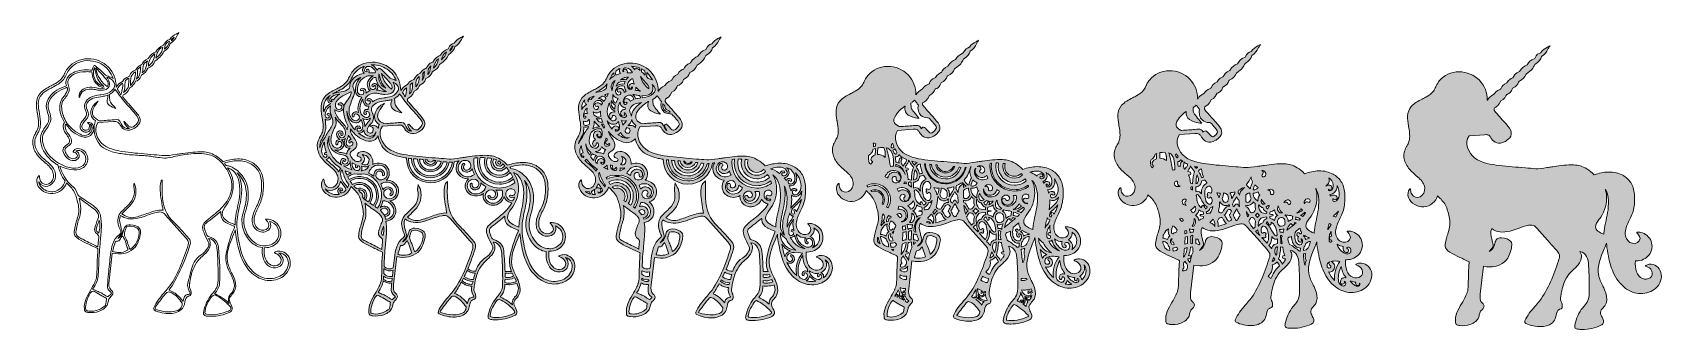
# Model space of a CAD drawing. Header units: millimetres. Extents: x -506 to 1905, y 150 to 589.
import ezdxf

# ---------------------------------------------------------------- set-up
doc = ezdxf.new("R2010")
doc.units = ezdxf.units.MM
doc.header["$MEASUREMENT"] = 0
for name, color, linetype in [('Layer 1', 7, 'Continuous'), ('Layer 2', 7, 'Continuous'), ('Layer 3', 7, 'Continuous'), ('Layer 4', 7, 'Continuous'), ('Layer 5', 7, 'Continuous'), ('Layer 6', 7, 'Continuous')]:
    doc.layers.add(name, color=color, linetype=linetype)

msp = doc.modelspace()

# ---------------------------------------------------------------- hatches: boundary and pattern name
at = {"layer": 'Layer 1'}
h = msp.add_hatch(color=6, dxfattribs=at)
h.dxf.hatch_style = 2
edge = h.paths.add_edge_path()
edge.add_spline(control_points=[(1902.8, 234), (1900.8, 241.8), (1893.1, 247.2), (1885.4, 246.3), (1883.6, 246.1), (1881.9, 245.5), (1880.2, 244.6), (1880, 244.5), (1880, 244.3), (1880, 244.2), (1880, 243.8), (1880.4, 243.6), (1881.5, 243.1), (1883.5, 242.2), (1887.9, 240.3), (1889.4, 236.2), (1890.8, 232.3), (1889.8, 228.6), (1886.8, 226.4), (1883.6, 224.1), (1879, 223.7), (1875.4, 225.3), (1871.6, 227), (1868.5, 230.6), (1866.7, 235.2), (1864.6, 240.4), (1864.6, 246), (1864.9, 251.4), (1865.3, 251.4), (1865.6, 251.3), (1866, 251.3), (1874, 251.3), (1881, 254.6), (1885.4, 260.3), (1889.7, 265.9), (1890.8, 273.6), (1888.2, 280.4), (1885.8, 287), (1879.8, 292), (1872.8, 293.4), (1871.1, 293.8), (1869.3, 293.9), (1867.5, 293.8), (1867.3, 293.8), (1867.2, 293.7), (1867.1, 293.6), (1866.9, 293.2), (1867.2, 292.9), (1868, 292), (1869.8, 289.9), (1873.7, 285.5), (1870.8, 281), (1867.9, 276.5), (1861.4, 276.4), (1857, 278.8), (1852.3, 281.5), (1849.7, 286.9), (1850, 293.4), (1850.3, 299.8), (1853.2, 305.5), (1856, 311.1), (1858.6, 316.4), (1861.4, 322.7), (1862.7, 329.8), (1863.9, 336.4), (1864.2, 343.4), (1863.6, 349.9), (1863, 356.8), (1861.1, 362.7), (1858, 367.3), (1855.2, 371.6), (1851.1, 375.3), (1846.2, 378.1), (1840.3, 381.3), (1833.3, 382.9), (1825.2, 382.8), (1818.3, 382.7), (1811.1, 381.3), (1804.2, 378.7), (1797.2, 386.2), (1789, 390.4), (1783.6, 391.8), (1780.5, 392.6), (1777.3, 393.1), (1774, 393.3), (1764.5, 393.7), (1754, 392.3), (1744.6, 391), (1743.5, 390.8), (1742.4, 390.7), (1741.3, 390.5), (1739.1, 390.2), (1736.6, 389.9), (1734.2, 389.5), (1727.8, 388.5), (1721.1, 387.5), (1717.7, 387.8), (1712.1, 388.2), (1707.1, 388.6), (1702.3, 389), (1688.2, 390.2), (1677.1, 391), (1663.6, 392.7), (1652.1, 394), (1637.8, 395.8), (1627.3, 403.6), (1617.5, 410.9), (1611.6, 426.2), (1618.9, 436.5), (1618.9, 436.5), (1641.8, 438.1), (1641.8, 438.1), (1644.3, 438.3), (1646.5, 438.3), (1648.3, 437.2), (1649.6, 436.3), (1650.4, 435), (1651.3, 433.6), (1651.6, 433.1), (1651.9, 432.6), (1652.3, 432.1), (1655.8, 427.1), (1662.2, 422.2), (1672.5, 428.1), (1672.7, 428.2), (1672.9, 428.3), (1673.1, 428.4), (1673.3, 428.4), (1673.5, 428.6), (1673.6, 428.8), (1673.6, 428.8), (1673.6, 428.8), (1673.6, 428.8), (1673.8, 428.9), (1673.9, 428.9), (1674, 429), (1678.5, 431.9), (1681, 435.2), (1681.4, 438.8), (1681.9, 442.5), (1680.2, 446.4), (1676.3, 450.8), (1676.3, 450.8), (1676.3, 450.8), (1676.3, 450.8), (1676, 451.1), (1670.3, 457.7), (1669.6, 458.4), (1668.5, 459.7), (1663.1, 465.8), (1662.8, 466), (1662.8, 466), (1662.9, 466), (1662.9, 466), (1662.2, 466.8), (1661.5, 467.6), (1660.8, 468.4), (1659, 470.5), (1657.5, 472.3), (1655.9, 474.2), (1655.9, 474.6), (1655.7, 476.7), (1656.5, 477.7), (1656.5, 477.7), (1656.5, 477.7), (1656.5, 477.7), (1659.2, 479.1), (1663.2, 481.1), (1666, 488.1), (1671, 490.1), (1673.6, 495.3), (1674.6, 497.8), (1674.7, 497.8), (1674.9, 497.8), (1675.1, 497.8), (1676.9, 498.3), (1681.8, 500.7), (1683.2, 506.9), (1689.5, 509.9), (1690.6, 512.5), (1692.2, 516.1), (1692.4, 516.4), (1692.5, 516.7), (1692.6, 517), (1698.8, 520.1), (1701.2, 522.5), (1703.2, 527.7), (1712.5, 534.2), (1713.7, 536.5), (1716.4, 542), (1722.3, 545.9), (1725.3, 549.7), (1726.1, 553.8), (1731.4, 556.9), (1733.4, 560.6), (1735.6, 564.6), (1736.3, 565.9), (1737.1, 567.2), (1737.9, 568.5), (1737.9, 568.5), (1738.8, 569.8), (1738.8, 569.8), (1738.8, 569.8), (1737.4, 569), (1737.4, 569), (1736.6, 568.6), (1735.7, 568.1), (1734.9, 567.7), (1731.3, 565.8), (1728.2, 564.1), (1725.2, 559.6), (1725.2, 559.6), (1724.9, 559.5), (1724.9, 559.5), (1721.3, 558.1), (1719.1, 557.2), (1716.1, 551.1), (1709.5, 548.2), (1707.5, 545.7), (1704.7, 541.4), (1700.6, 539.5), (1696.9, 537.4), (1693.5, 531.5), (1687.5, 529.4), (1685.1, 524.9), (1683.8, 522.3), (1683.7, 522.3), (1683.4, 522.2), (1683.2, 522.1), (1681.4, 521.3), (1677.2, 519.6), (1674.9, 514.7), (1668.9, 512.2), (1667.5, 509.2), (1666.3, 506.9), (1666.1, 506.4), (1665.8, 505.8), (1665.5, 505.4), (1659.1, 502.6), (1658.1, 501.4), (1655.8, 497.9), (1650.2, 494.5), (1648.6, 493.1), (1646.1, 489.2), (1646, 489.3), (1646, 489.3), (1645.9, 489.4), (1646.1, 500.1), (1641.9, 510.8), (1634.4, 518.6), (1626.6, 526.7), (1615.6, 531.2), (1604, 531.2), (1592.6, 531.1), (1581.8, 526), (1574.9, 517.8), (1573.3, 515.7), (1571.8, 513.4), (1570.5, 510.6), (1570.2, 510.1), (1570, 509.6), (1569.7, 509), (1568.7, 506.9), (1567.6, 504.6), (1566.1, 502.7), (1563.2, 498.8), (1559.2, 496.2), (1556, 494.3), (1554, 493.1), (1551.8, 492), (1549.6, 490.9), (1543.8, 488), (1537.8, 484.9), (1533.5, 479.9), (1526.4, 471.6), (1527.6, 460.8), (1529.3, 451.3), (1529.4, 450.7), (1529.5, 450.1), (1529.6, 449.6), (1530.4, 445), (1531.2, 440.2), (1531.2, 435.5), (1531.1, 432.7), (1530.7, 430.2), (1530, 427.9), (1529.3, 425.6), (1528.1, 423.4), (1526.9, 421.3), (1526.6, 420.7), (1526.3, 420.1), (1526, 419.6), (1524.8, 417.4), (1523.5, 414.6), (1522.9, 411.5), (1522.3, 408.6), (1522.4, 405.5), (1523, 402.3), (1524.1, 396.9), (1526.8, 391.6), (1531.1, 386.5), (1534.2, 382.9), (1537.9, 379.8), (1541.4, 376.8), (1542.4, 376), (1543.4, 375.1), (1544.4, 374.2), (1549.9, 369.5), (1552.8, 364.7), (1553.3, 359.4), (1553.8, 353.8), (1551.1, 348.6), (1546.5, 346.2), (1542, 344), (1537, 345.5), (1534.2, 350), (1533, 352), (1532.7, 354.5), (1532.5, 356.2), (1532.4, 357.4), (1532.4, 357.9), (1531.9, 358), (1531.8, 358.1), (1531.6, 358.1), (1531.3, 357.8), (1528.4, 354.8), (1527.7, 350.1), (1529.4, 345.3), (1530.9, 341.1), (1534.1, 337.4), (1538.5, 334.7), (1546.9, 329.7), (1557.6, 330.4), (1565, 336.6), (1568.6, 339.5), (1571.1, 343.3), (1572.5, 347.5), (1573.6, 346.2), (1574.8, 345), (1576, 343.9), (1577.9, 342), (1579.9, 340), (1581.6, 337.7), (1585.2, 332.8), (1587, 326.6), (1588.4, 321.2), (1590, 315.1), (1591.5, 308.1), (1590.2, 301.5), (1589.5, 298), (1588.4, 294.4), (1587.4, 291), (1586.6, 288.4), (1585.8, 285.7), (1585.1, 283), (1584.2, 279.4), (1583.8, 276.3), (1583.7, 273.2), (1583.4, 266.8), (1595.1, 261.3), (1605.5, 256.5), (1608, 255.3), (1610.5, 254.2), (1612.6, 253.1), (1613.2, 252.8), (1613.9, 252.5), (1614.7, 252.1), (1616.2, 251.5), (1617.8, 250.8), (1618.9, 249.9), (1618.9, 247.5), (1618.7, 244), (1618.5, 240.9), (1618.1, 236.3), (1618, 231.1), (1617.9, 226.1), (1617.8, 221), (1618.1, 209.4), (1616.3, 204.9), (1615.9, 204.1), (1615.2, 202.2), (1614.6, 200.9), (1614.4, 200.5), (1614.3, 200.1), (1614.1, 199.9), (1612.4, 195.8), (1610.1, 191.8), (1607.8, 188), (1602.7, 179.1), (1597.8, 170.8), (1598.9, 160.8), (1598.9, 160.6), (1598.9, 160.4), (1598.9, 160.2), (1599, 159.1), (1599.1, 158.1), (1600.1, 157.2), (1601.1, 156.3), (1602.9, 156), (1604.3, 155.8), (1604.5, 155.8), (1604.7, 155.7), (1604.9, 155.7), (1609.5, 154.9), (1615.6, 155.5), (1620.8, 157.4), (1627.1, 159.6), (1631.5, 163.4), (1633.2, 168), (1633.6, 169.1), (1633.8, 170.3), (1634.1, 171.4), (1634.5, 173.3), (1635, 175.1), (1636, 176.7), (1636.6, 177.5), (1637.3, 178.3), (1638.1, 179.1), (1640.3, 181.4), (1642.5, 183.8), (1640.3, 187), (1639.9, 187.6), (1639.4, 188.1), (1638.7, 188.7), (1634.6, 191.7), (1634.9, 197.2), (1635.5, 202.2), (1635.5, 202.2), (1640.3, 243.4), (1640.3, 243.4), (1652.9, 240.8), (1662.7, 242.8), (1671.3, 249.8), (1678.9, 256), (1681.3, 268.7), (1681.9, 272.4), (1682.6, 275.3), (1682.2, 277.9), (1680.6, 280), (1678.2, 283.1), (1673.1, 285.2), (1666.8, 285.5), (1663.6, 285.6), (1660.7, 284.5), (1659.1, 282.5), (1657.9, 280.9), (1657.4, 278.9), (1657, 276.9), (1656.8, 276.2), (1656.6, 275.4), (1656.4, 274.7), (1655.2, 270.6), (1652.3, 267), (1648.5, 265), (1655.8, 272.8), (1655.4, 274.2), (1654.2, 277.8), (1653.9, 278.6), (1653.6, 279.5), (1653.3, 280.6), (1653.1, 281.5), (1652.9, 282.4), (1652.7, 283.3), (1651.3, 288.8), (1649.9, 294.6), (1652.6, 299.2), (1658.9, 294), (1668.8, 292.7), (1679.8, 295.5), (1683.8, 296.5), (1687.8, 298), (1691.7, 299.4), (1696.6, 301.2), (1701.8, 303), (1707, 304), (1707.7, 304.1), (1711.1, 304.9), (1714.1, 303.8), (1716.2, 303), (1717.7, 301.2), (1719.1, 299.7), (1719.1, 299.7), (1738.7, 277.7), (1738.7, 277.7), (1739.1, 277.1), (1739.5, 276.6), (1740, 276), (1740.1, 276), (1740.2, 275.9), (1740.3, 275.8), (1740.3, 275.8), (1748.6, 266.5), (1748.6, 266.5), (1750.2, 264.7), (1751.9, 262.8), (1752.6, 260.4), (1753.3, 257.4), (1752.2, 254.2), (1751.3, 251.6), (1744.1, 230.9), (1736.7, 209.5), (1722.9, 191.8), (1720.9, 189.2), (1718.6, 186.5), (1716.4, 184), (1710.7, 177.4), (1704.8, 170.5), (1701.6, 162.4), (1701.1, 161.1), (1701.6, 159.5), (1702.9, 158.9), (1708.8, 155.6), (1718.2, 153.7), (1726.3, 154), (1728.2, 154), (1737.6, 154.7), (1742.3, 159.9), (1744.6, 162.1), (1746.1, 164.6), (1746.9, 167.4), (1747.2, 168.5), (1747.4, 169.6), (1747.6, 170.8), (1748.4, 174.5), (1749.1, 178.3), (1752.4, 179.5), (1752.7, 179.6), (1753.1, 179.7), (1753.4, 179.8), (1754.7, 180.1), (1755.9, 180.5), (1756.5, 182.1), (1757.2, 184), (1756.9, 186.1), (1756.5, 187.5), (1756.2, 188.5), (1755.8, 189.5), (1755.4, 190.5), (1755.2, 191.1), (1754.9, 191.8), (1754.7, 192.4), (1754, 194.4), (1754.3, 196.6), (1754.6, 198.6), (1754.7, 198.9), (1754.7, 199.2), (1754.8, 199.5), (1755.2, 202.4), (1755.6, 204.8), (1756.1, 207), (1757.8, 214.6), (1760.6, 224.4), (1767.2, 232.4), (1768, 233.4), (1768.9, 234.3), (1769.8, 235.2), (1771.1, 236.5), (1772.5, 237.8), (1773.9, 239.1), (1777, 241.9), (1780.1, 244.7), (1782.4, 248.3), (1784.1, 251), (1785.1, 254.2), (1785.2, 257.2), (1785.3, 260.3), (1784.5, 262.9), (1782.8, 265), (1787.3, 264.9), (1791, 261.5), (1792.9, 257.9), (1795, 253.9), (1795.4, 249.3), (1795.7, 244.2), (1796.5, 231.8), (1796.9, 219.2), (1796.8, 206.7), (1796.8, 201.5), (1796.6, 196.8), (1794.7, 192.6), (1793.3, 189.5), (1791.2, 186.9), (1789, 184.4), (1788.4, 183.6), (1787.7, 182.8), (1787.1, 182), (1781.3, 174.7), (1777.3, 166), (1775.4, 156.9), (1775.1, 155.3), (1774.9, 153.4), (1775.9, 152), (1777, 150.7), (1778.8, 150.3), (1780.5, 150.2), (1782.4, 150), (1784.4, 149.9), (1786.3, 149.9), (1795.9, 149.9), (1805.4, 152), (1814.1, 156.1), (1815.1, 156.6), (1815.9, 157.2), (1816.6, 158), (1819.1, 161.1), (1817.3, 164.6), (1815.6, 167.9), (1814.3, 170.2), (1813.1, 172.7), (1813.2, 175.1), (1813.4, 177.8), (1815.3, 179.9), (1817.2, 182.1), (1818.1, 183), (1819, 184), (1819.7, 185), (1820.7, 186.5), (1824, 191.9), (1822.3, 199), (1821.9, 202.1), (1820.9, 205.5), (1819.4, 208.7), (1818.6, 210.6), (1817.7, 212.4), (1816.8, 214.3), (1814.2, 219.6), (1811.5, 225), (1810.5, 231), (1808.3, 243.6), (1813.8, 257.1), (1818.7, 269), (1820, 272.1), (1821.2, 275.1), (1822.2, 277.8), (1822.5, 273.3), (1823.2, 268.3), (1824.2, 262.3), (1826.2, 251), (1828.8, 242.2), (1832.1, 234.6), (1836.5, 224.8), (1842.1, 217.3), (1849.3, 211.7), (1856.4, 206.1), (1864.5, 203), (1872.6, 202.9), (1881.1, 202.7), (1889.3, 205.6), (1895.1, 210.8), (1901.9, 216.9), (1904.9, 226), (1902.8, 234)], knot_values=[0, 0, 0, 0, 1, 1, 1, 2, 2, 2, 3, 3, 3, 4, 4, 4, 5, 5, 5, 6, 6, 6, 7, 7, 7, 8, 8, 8, 9, 9, 9, 10, 10, 10, 11, 11, 11, 12, 12, 12, 13, 13, 13, 14, 14, 14, 15, 15, 15, 16, 16, 16, 17, 17, 17, 18, 18, 18, 19, 19, 19, 20, 20, 20, 21, 21, 21, 22, 22, 22, 23, 23, 23, 24, 24, 24, 25, 25, 25, 26, 26, 26, 27, 27, 27, 28, 28, 28, 29, 29, 29, 30, 30, 30, 31, 31, 31, 32, 32, 32, 33, 33, 33, 34, 34, 34, 35, 35, 35, 36, 36, 36, 37, 37, 37, 38, 38, 38, 39, 39, 39, 40, 40, 40, 41, 41, 41, 42, 42, 42, 43, 43, 43, 44, 44, 44, 45, 45, 45, 46, 46, 46, 47, 47, 47, 48, 48, 48, 49, 49, 49, 50, 50, 50, 51, 51, 51, 52, 52, 52, 53, 53, 53, 54, 54, 54, 55, 55, 55, 56, 56, 56, 57, 57, 57, 58, 58, 58, 59, 59, 59, 60, 60, 60, 61, 61, 61, 62, 62, 62, 63, 63, 63, 64, 64, 64, 65, 65, 65, 66, 66, 66, 67, 67, 67, 68, 68, 68, 69, 69, 69, 70, 70, 70, 71, 71, 71, 72, 72, 72, 73, 73, 73, 74, 74, 74, 75, 75, 75, 76, 76, 76, 77, 77, 77, 78, 78, 78, 79, 79, 79, 80, 80, 80, 81, 81, 81, 82, 82, 82, 83, 83, 83, 84, 84, 84, 85, 85, 85, 86, 86, 86, 87, 87, 87, 88, 88, 88, 89, 89, 89, 90, 90, 90, 91, 91, 91, 92, 92, 92, 93, 93, 93, 94, 94, 94, 95, 95, 95, 96, 96, 96, 97, 97, 97, 98, 98, 98, 99, 99, 99, 100, 100, 100, 101, 101, 101, 102, 102, 102, 103, 103, 103, 104, 104, 104, 105, 105, 105, 106, 106, 106, 107, 107, 107, 108, 108, 108, 109, 109, 109, 110, 110, 110, 111, 111, 111, 112, 112, 112, 113, 113, 113, 114, 114, 114, 115, 115, 115, 116, 116, 116, 117, 117, 117, 118, 118, 118, 119, 119, 119, 120, 120, 120, 121, 121, 121, 122, 122, 122, 123, 123, 123, 124, 124, 124, 125, 125, 125, 126, 126, 126, 127, 127, 127, 128, 128, 128, 129, 129, 129, 130, 130, 130, 131, 131, 131, 132, 132, 132, 133, 133, 133, 134, 134, 134, 135, 135, 135, 136, 136, 136, 137, 137, 137, 138, 138, 138, 139, 139, 139, 140, 140, 140, 141, 141, 141, 142, 142, 142, 143, 143, 143, 144, 144, 144, 145, 145, 145, 146, 146, 146, 147, 147, 147, 148, 148, 148, 149, 149, 149, 150, 150, 150, 151, 151, 151, 152, 152, 152, 153, 153, 153, 154, 154, 154, 155, 155, 155, 156, 156, 156, 157, 157, 157, 158, 158, 158, 159, 159, 159, 160, 160, 160, 161, 161, 161, 162, 162, 162, 163, 163, 163, 164, 164, 164, 165, 165, 165, 166, 166, 166, 167, 167, 167, 168, 168, 168, 169, 169, 169, 170, 170, 170, 171, 171, 171, 172, 172, 172, 173, 173, 173, 174, 174, 174, 175, 175, 175, 176, 176, 176, 177, 177, 177, 178, 178, 178, 179, 179, 179, 180, 180, 180, 181, 181, 181, 182, 182, 182, 183, 183, 183, 184, 184, 184, 185, 185, 185, 186, 186, 186, 187, 187, 187, 188, 188, 188, 189, 189, 189, 190, 190, 190, 191, 191, 191, 192, 192, 192, 193, 193, 193, 194, 194, 194, 195, 195, 195, 196, 196, 196, 197, 197, 197, 198, 198, 198, 199, 199, 199, 200, 200, 200, 201, 201, 201, 202, 202, 202, 203, 203, 203, 204, 204, 204, 205, 205, 205, 206, 206, 206, 207, 207, 207, 208, 208, 208, 209, 209, 209, 210, 210, 210, 211, 211, 211, 212, 212, 212, 213, 213, 213, 214, 214, 214, 215, 215, 215, 216, 216, 216, 217, 217, 217, 217], degree=3, periodic=1)
edge = h.paths.add_edge_path()
edge.add_spline(control_points=[(1824.5, 326.9), (1823.9, 321.6), (1822.7, 316.3), (1821.6, 311.1), (1820.5, 305.9), (1819.3, 300.6), (1818.6, 295.2), (1818.4, 293.7), (1818.3, 292.2), (1818.2, 290.7), (1810.6, 293.7), (1806.6, 297.1), (1806.1, 301.2), (1805.7, 305.1), (1808.7, 309.1), (1811.6, 313.1), (1812.3, 314), (1813, 315), (1813.7, 316), (1820.1, 325.3), (1823.2, 336.7), (1822.2, 348.2), (1822, 350.9), (1821.6, 353.5), (1821, 356), (1820.9, 356.4), (1820.8, 356.8), (1820.6, 357.3), (1824.7, 350.3), (1826, 340.1), (1824.5, 326.9)], knot_values=[0, 0, 0, 0, 1, 1, 1, 2, 2, 2, 3, 3, 3, 4, 4, 4, 5, 5, 5, 6, 6, 6, 7, 7, 7, 8, 8, 8, 9, 9, 9, 10, 10, 10, 10], degree=3, periodic=1)
at = {"layer": 'Layer 3'}
h = msp.add_hatch(color=5, dxfattribs=at)
h.dxf.hatch_style = 2
edge = h.paths.add_edge_path()
edge.add_spline(control_points=[(295.5, 248.2), (293.5, 256), (285.8, 261.4), (278, 260.5), (276.3, 260.3), (274.5, 259.8), (272.9, 258.9), (272.6, 258.7), (272.6, 258.5), (272.6, 258.4), (272.7, 258), (273, 257.9), (274.1, 257.4), (276.2, 256.4), (280.5, 254.5), (282, 250.5), (283.5, 246.6), (282.5, 242.8), (279.4, 240.6), (276.3, 238.3), (271.7, 237.9), (268, 239.6), (264.3, 241.2), (261.1, 244.8), (259.3, 249.4), (257.3, 254.6), (257.3, 260.3), (257.6, 265.6), (257.9, 265.6), (258.3, 265.6), (258.7, 265.6), (266.7, 265.6), (273.7, 268.8), (278.1, 274.6), (282.3, 280.2), (283.4, 287.9), (280.9, 294.6), (278.4, 301.2), (272.5, 306.2), (265.4, 307.7), (263.8, 308), (262, 308.1), (260.2, 308.1), (260, 308.1), (259.8, 308), (259.7, 307.8), (259.6, 307.4), (259.9, 307.1), (260.6, 306.3), (262.5, 304.1), (266.4, 299.7), (263.4, 295.2), (260.5, 290.8), (254, 290.6), (249.7, 293.1), (245, 295.7), (242.4, 301.1), (242.7, 307.7), (243, 314), (245.9, 319.8), (248.6, 325.4), (251.2, 330.6), (254.1, 336.9), (255.3, 344.1), (256.5, 350.7), (256.8, 357.6), (256.3, 364.2), (255.6, 371.1), (253.8, 376.9), (250.7, 381.5), (247.8, 385.8), (243.7, 389.5), (238.8, 392.3), (233, 395.6), (225.9, 397.2), (217.9, 397), (211, 396.9), (203.7, 395.5), (196.8, 392.9), (189.8, 400.5), (181.6, 404.6), (176.3, 406.1), (173.2, 406.9), (170, 407.4), (166.6, 407.5), (157.2, 407.9), (146.6, 406.5), (137.3, 405.2), (136.2, 405.1), (135.1, 404.9), (134, 404.8), (131.8, 404.5), (129.3, 404.1), (126.9, 403.7), (120.4, 402.7), (113.8, 401.7), (110.3, 402), (104.7, 402.5), (99.7, 402.9), (94.9, 403.2), (80.9, 404.4), (69.8, 405.3), (56.2, 406.9), (44.8, 408.3), (30.5, 410), (20, 417.8), (10.1, 425.1), (4.3, 440.4), (11.5, 450.8), (11.5, 450.8), (34.5, 452.3), (34.5, 452.3), (37, 452.5), (39.2, 452.5), (41, 451.4), (42.3, 450.6), (43.1, 449.3), (44, 447.9), (44.3, 447.4), (44.6, 446.9), (44.9, 446.4), (48.5, 441.3), (54.9, 436.5), (65.2, 442.3), (65.4, 442.4), (66.5, 443.2), (66.7, 443.3), (71.1, 446.2), (73.6, 449.4), (74.1, 453), (74.6, 456.7), (72.9, 460.7), (68.9, 465), (68.9, 465), (68.9, 465), (68.9, 465), (68.6, 465.5), (67.3, 466.9), (62.3, 472.7), (57.3, 478.4), (55.9, 479.9), (55.5, 480.2), (55.5, 480.2), (55.5, 480.2), (55.5, 480.2), (54.8, 481.1), (54.1, 481.8), (53.5, 482.6), (51.7, 484.7), (50.1, 486.5), (48.6, 488.4), (48.5, 488.9), (48.4, 490.9), (49.1, 491.9), (49.1, 491.9), (49.2, 491.9), (49.2, 491.9), (51.9, 493.3), (55.9, 495.3), (58.6, 502.3), (63.6, 504.3), (66.2, 509.5), (67.2, 512), (67.4, 512), (67.5, 512), (67.7, 512.1), (69.5, 512.5), (74.4, 515), (75.9, 521.2), (82.2, 524.1), (83.3, 526.7), (84.9, 530.3), (85, 530.6), (85.2, 530.9), (85.3, 531.3), (91.5, 534.3), (93.9, 536.7), (95.9, 542), (105.2, 548.4), (106.3, 550.7), (109.1, 556.2), (114.9, 560.1), (118, 563.9), (118.8, 568.1), (124, 571.2), (126.1, 574.9), (128.3, 578.8), (129, 580.1), (129.7, 581.4), (130.6, 582.7), (130.6, 582.7), (131.5, 584.1), (131.5, 584.1), (131.5, 584.1), (130.1, 583.3), (130.1, 583.3), (129.2, 582.8), (128.4, 582.3), (127.6, 581.9), (124, 580), (120.8, 578.4), (117.9, 573.8), (117.9, 573.8), (117.6, 573.7), (117.6, 573.7), (113.9, 572.3), (111.7, 571.4), (108.8, 565.4), (102.2, 562.5), (100.2, 559.9), (97.3, 555.7), (93.2, 553.7), (89.5, 551.6), (86.1, 545.7), (80.1, 543.7), (77.7, 539.1), (76.4, 536.6), (76.3, 536.5), (76.1, 536.4), (75.8, 536.3), (74.1, 535.6), (69.9, 533.8), (67.6, 529), (61.6, 526.4), (60.1, 523.5), (59, 521.1), (58.7, 520.6), (58.5, 520.1), (58.2, 519.6), (51.8, 516.9), (50.7, 515.6), (48.5, 512.2), (42.8, 508.8), (41.2, 507.4), (38.8, 503.4), (38.7, 503.5), (38.6, 503.6), (38.6, 503.6), (38.7, 514.4), (34.5, 525), (27, 532.9), (19.3, 540.9), (8.2, 545.5), (-3.3, 545.4), (-14.7, 545.3), (-25.6, 540.3), (-32.4, 532), (-34.1, 530), (-35.5, 527.6), (-36.9, 524.8), (-37.1, 524.3), (-37.4, 523.8), (-37.6, 523.3), (-38.7, 521.1), (-39.7, 518.8), (-41.2, 516.9), (-44.1, 513), (-48.1, 510.4), (-51.3, 508.6), (-53.4, 507.4), (-55.6, 506.3), (-57.7, 505.2), (-63.5, 502.2), (-69.5, 499.2), (-73.8, 494.1), (-80.9, 485.9), (-79.7, 475), (-78.1, 465.5), (-78, 464.9), (-77.9, 464.4), (-77.8, 463.8), (-77, 459.2), (-76.1, 454.4), (-76.2, 449.7), (-76.2, 447), (-76.6, 444.4), (-77.3, 442.1), (-78.1, 439.8), (-79.3, 437.6), (-80.5, 435.5), (-80.8, 434.9), (-81.1, 434.4), (-81.4, 433.8), (-82.5, 431.7), (-83.9, 428.8), (-84.5, 425.7), (-85, 422.8), (-85, 419.7), (-84.3, 416.6), (-83.3, 411.1), (-80.5, 405.8), (-76.2, 400.8), (-73.1, 397.1), (-69.5, 394), (-65.9, 391.1), (-64.9, 390.2), (-63.9, 389.3), (-62.9, 388.5), (-57.4, 383.7), (-54.6, 378.9), (-54.1, 373.6), (-53.5, 368), (-56.2, 362.9), (-60.9, 360.5), (-65.3, 358.2), (-70.4, 359.7), (-73.1, 364.2), (-74.4, 366.3), (-74.6, 368.7), (-74.8, 370.4), (-74.9, 371.6), (-75, 372.1), (-75.4, 372.3), (-75.5, 372.3), (-75.8, 372.3), (-76, 372.1), (-78.9, 369.1), (-79.7, 364.4), (-78, 359.5), (-76.5, 355.3), (-73.3, 351.6), (-68.9, 349), (-60.4, 343.9), (-49.7, 344.6), (-42.3, 350.8), (-38.8, 353.8), (-36.2, 357.5), (-34.8, 361.7), (-33.7, 360.5), (-32.5, 359.3), (-31.3, 358.1), (-29.4, 356.2), (-27.4, 354.2), (-25.8, 352), (-22.1, 347), (-20.3, 340.8), (-18.9, 335.4), (-17.4, 329.4), (-15.8, 322.4), (-17.2, 315.7), (-17.9, 312.2), (-18.9, 308.6), (-20, 305.2), (-20.7, 302.6), (-21.6, 299.9), (-22.2, 297.2), (-23.1, 293.6), (-23.6, 290.6), (-23.7, 287.4), (-23.9, 281), (-12.2, 275.6), (-1.9, 270.8), (0.7, 269.6), (3.1, 268.4), (5.2, 267.4), (5.8, 267), (6.6, 266.7), (7.4, 266.4), (8.8, 265.7), (10.5, 265), (11.6, 264.1), (11.6, 261.7), (11.3, 258.2), (11.1, 255.1), (10.8, 250.5), (10.7, 245.3), (10.5, 240.3), (10.4, 235.2), (10.8, 223.7), (8.9, 219.1), (8.6, 218.3), (7.8, 216.4), (7.3, 215.1), (7.1, 214.7), (6.9, 214.4), (6.8, 214.1), (5, 210), (2.7, 206.1), (0.5, 202.2), (-4.7, 193.4), (-9.5, 185), (-8.5, 175), (-8.5, 174.8), (-8.4, 174.6), (-8.4, 174.4), (-8.3, 173.3), (-8.3, 172.3), (-7.3, 171.5), (-6.2, 170.6), (-4.5, 170.3), (-3, 170), (-2.8, 170), (-2.6, 170), (-2.4, 169.9), (2.2, 169.1), (8.3, 169.8), (13.5, 171.6), (19.8, 173.8), (24.2, 177.6), (25.8, 182.2), (26.2, 183.3), (26.5, 184.5), (26.8, 185.6), (27.2, 187.5), (27.6, 189.4), (28.7, 190.9), (29.2, 191.8), (30, 192.6), (30.7, 193.4), (32.9, 195.7), (35.1, 198), (33, 201.2), (32.6, 201.8), (32.1, 202.4), (31.3, 202.9), (27.3, 205.9), (27.6, 211.5), (28.1, 216.4), (28.1, 216.4), (32.9, 257.6), (32.9, 257.6), (45.5, 255), (55.4, 257.1), (63.9, 264), (71.5, 270.2), (74, 282.9), (74.6, 286.6), (75.3, 289.6), (74.8, 292.1), (73.3, 294.2), (70.9, 297.4), (65.7, 299.4), (59.4, 299.7), (56.3, 299.9), (53.4, 298.7), (51.8, 296.7), (50.5, 295.1), (50.1, 293.1), (49.6, 291.2), (49.5, 290.4), (49.3, 289.7), (49.1, 288.9), (47.9, 284.8), (44.9, 281.3), (41.2, 279.3), (48.5, 287), (48, 288.4), (46.8, 292), (46.5, 292.8), (46.2, 293.7), (46, 294.9), (45.8, 295.7), (45.5, 296.6), (45.3, 297.5), (43.9, 303.1), (42.5, 308.8), (45.2, 313.4), (51.6, 308.2), (61.4, 306.9), (72.4, 309.7), (76.5, 310.8), (80.5, 312.2), (84.3, 313.6), (89.3, 315.4), (94.4, 317.2), (99.7, 318.2), (101.9, 318.7), (104.5, 319), (106.8, 318), (108.8, 317.2), (110.4, 315.4), (111.7, 313.9), (111.7, 313.9), (141.3, 280.7), (141.3, 280.7), (142.8, 279), (144.6, 277), (145.2, 274.6), (146, 271.6), (144.9, 268.4), (144, 265.8), (136.8, 245.1), (129.3, 223.7), (115.6, 206.1), (113.5, 203.4), (111.3, 200.8), (109.1, 198.2), (103.4, 191.6), (97.5, 184.8), (94.3, 176.7), (93.7, 175.4), (94.3, 173.8), (95.5, 173.1), (101.5, 169.9), (110.9, 167.9), (119, 168.2), (120.8, 168.3), (130.3, 168.9), (135, 174.1), (137.2, 176.3), (138.8, 178.8), (139.5, 181.6), (139.8, 182.7), (140.1, 183.9), (140.3, 185), (141, 188.7), (141.8, 192.5), (145, 193.7), (145.4, 193.8), (145.7, 193.9), (146, 194), (147.3, 194.4), (148.5, 194.7), (149.1, 196.3), (149.9, 198.2), (149.6, 200.3), (149.1, 201.8), (148.9, 202.8), (148.5, 203.7), (148.1, 204.7), (147.8, 205.3), (147.6, 206), (147.3, 206.7), (146.6, 208.6), (147, 210.8), (147.3, 212.9), (147.3, 213.2), (147.4, 213.4), (147.4, 213.7), (147.8, 216.7), (148.3, 219), (148.7, 221.2), (150.4, 228.9), (153.2, 238.7), (159.9, 246.6), (160.7, 247.6), (161.5, 248.5), (162.4, 249.4), (163.7, 250.8), (165.2, 252.1), (166.6, 253.3), (169.6, 256.1), (172.8, 259), (175.1, 262.5), (176.8, 265.2), (177.8, 268.4), (177.9, 271.4), (178, 274.5), (177.1, 277.2), (175.5, 279.2), (179.9, 279.2), (183.7, 275.7), (185.5, 272.1), (187.6, 268.1), (188.1, 263.6), (188.4, 258.5), (189.2, 246), (189.5, 233.4), (189.4, 220.9), (189.4, 215.7), (189.2, 211), (187.3, 206.8), (186, 203.8), (183.8, 201.2), (181.7, 198.6), (181, 197.8), (180.4, 197), (179.7, 196.2), (173.9, 188.9), (169.9, 180.3), (168.1, 171.2), (167.8, 169.5), (167.6, 167.6), (168.6, 166.3), (169.6, 164.9), (171.5, 164.5), (173.2, 164.4), (175.1, 164.2), (177, 164.1), (179, 164.1), (188.6, 164.1), (198.1, 166.3), (206.8, 170.4), (207.8, 170.8), (208.6, 171.5), (209.2, 172.2), (211.7, 175.4), (209.9, 178.8), (208.2, 182.1), (207, 184.5), (205.7, 186.9), (205.9, 189.4), (206.1, 192.1), (207.9, 194.1), (209.9, 196.3), (210.7, 197.3), (211.6, 198.2), (212.3, 199.3), (213.4, 200.7), (216.6, 206.1), (215, 213.2), (214.5, 216.3), (213.5, 219.7), (212.1, 222.9), (211.2, 224.8), (210.3, 226.7), (209.4, 228.5), (206.8, 233.8), (204.2, 239.3), (203.1, 245.2), (201, 257.9), (206.5, 271.3), (211.3, 283.2), (212.6, 286.3), (213.8, 289.3), (214.8, 292.1), (215.2, 287.5), (215.8, 282.5), (216.9, 276.5), (218.9, 265.3), (221.4, 256.5), (224.8, 248.8), (229.1, 239.1), (234.7, 231.6), (241.9, 225.9), (249.1, 220.3), (257.1, 217.3), (265.3, 217.1), (273.8, 216.9), (282, 219.8), (287.8, 225), (294.6, 231.1), (297.6, 240.2), (295.5, 248.2)], knot_values=[0, 0, 0, 0, 1, 1, 1, 2, 2, 2, 3, 3, 3, 4, 4, 4, 5, 5, 5, 6, 6, 6, 7, 7, 7, 8, 8, 8, 9, 9, 9, 10, 10, 10, 11, 11, 11, 12, 12, 12, 13, 13, 13, 14, 14, 14, 15, 15, 15, 16, 16, 16, 17, 17, 17, 18, 18, 18, 19, 19, 19, 20, 20, 20, 21, 21, 21, 22, 22, 22, 23, 23, 23, 24, 24, 24, 25, 25, 25, 26, 26, 26, 27, 27, 27, 28, 28, 28, 29, 29, 29, 30, 30, 30, 31, 31, 31, 32, 32, 32, 33, 33, 33, 34, 34, 34, 35, 35, 35, 36, 36, 36, 37, 37, 37, 38, 38, 38, 39, 39, 39, 40, 40, 40, 41, 41, 41, 42, 42, 42, 43, 43, 43, 44, 44, 44, 45, 45, 45, 46, 46, 46, 47, 47, 47, 48, 48, 48, 49, 49, 49, 50, 50, 50, 51, 51, 51, 52, 52, 52, 53, 53, 53, 54, 54, 54, 55, 55, 55, 56, 56, 56, 57, 57, 57, 58, 58, 58, 59, 59, 59, 60, 60, 60, 61, 61, 61, 62, 62, 62, 63, 63, 63, 64, 64, 64, 65, 65, 65, 66, 66, 66, 67, 67, 67, 68, 68, 68, 69, 69, 69, 70, 70, 70, 71, 71, 71, 72, 72, 72, 73, 73, 73, 74, 74, 74, 75, 75, 75, 76, 76, 76, 77, 77, 77, 78, 78, 78, 79, 79, 79, 80, 80, 80, 81, 81, 81, 82, 82, 82, 83, 83, 83, 84, 84, 84, 85, 85, 85, 86, 86, 86, 87, 87, 87, 88, 88, 88, 89, 89, 89, 90, 90, 90, 91, 91, 91, 92, 92, 92, 93, 93, 93, 94, 94, 94, 95, 95, 95, 96, 96, 96, 97, 97, 97, 98, 98, 98, 99, 99, 99, 100, 100, 100, 101, 101, 101, 102, 102, 102, 103, 103, 103, 104, 104, 104, 105, 105, 105, 106, 106, 106, 107, 107, 107, 108, 108, 108, 109, 109, 109, 110, 110, 110, 111, 111, 111, 112, 112, 112, 113, 113, 113, 114, 114, 114, 115, 115, 115, 116, 116, 116, 117, 117, 117, 118, 118, 118, 119, 119, 119, 120, 120, 120, 121, 121, 121, 122, 122, 122, 123, 123, 123, 124, 124, 124, 125, 125, 125, 126, 126, 126, 127, 127, 127, 128, 128, 128, 129, 129, 129, 130, 130, 130, 131, 131, 131, 132, 132, 132, 133, 133, 133, 134, 134, 134, 135, 135, 135, 136, 136, 136, 137, 137, 137, 138, 138, 138, 139, 139, 139, 140, 140, 140, 141, 141, 141, 142, 142, 142, 143, 143, 143, 144, 144, 144, 145, 145, 145, 146, 146, 146, 147, 147, 147, 148, 148, 148, 149, 149, 149, 150, 150, 150, 151, 151, 151, 152, 152, 152, 153, 153, 153, 154, 154, 154, 155, 155, 155, 156, 156, 156, 157, 157, 157, 158, 158, 158, 159, 159, 159, 160, 160, 160, 161, 161, 161, 162, 162, 162, 163, 163, 163, 164, 164, 164, 165, 165, 165, 166, 166, 166, 167, 167, 167, 168, 168, 168, 169, 169, 169, 170, 170, 170, 171, 171, 171, 172, 172, 172, 173, 173, 173, 174, 174, 174, 175, 175, 175, 176, 176, 176, 177, 177, 177, 178, 178, 178, 179, 179, 179, 180, 180, 180, 181, 181, 181, 182, 182, 182, 183, 183, 183, 184, 184, 184, 185, 185, 185, 186, 186, 186, 187, 187, 187, 188, 188, 188, 189, 189, 189, 190, 190, 190, 191, 191, 191, 192, 192, 192, 193, 193, 193, 194, 194, 194, 195, 195, 195, 196, 196, 196, 197, 197, 197, 198, 198, 198, 199, 199, 199, 200, 200, 200, 201, 201, 201, 202, 202, 202, 203, 203, 203, 204, 204, 204, 205, 205, 205, 206, 206, 206, 207, 207, 207, 208, 208, 208, 209, 209, 209, 210, 210, 210, 211, 211, 211, 211], degree=3, periodic=1)
edge = h.paths.add_edge_path()
edge.add_spline(control_points=[(116, 569.6), (115.3, 566.4), (113.4, 564), (111.2, 561.9), (111.8, 565.3), (113.8, 568), (116, 569.6)], knot_values=[0, 0, 0, 0, 1, 1, 1, 2, 2, 2, 2], degree=3, periodic=1)
edge = h.paths.add_edge_path()
edge.add_spline(control_points=[(106.4, 560.9), (105.7, 555.6), (102.7, 552.7), (99, 549.1), (100.2, 554.3), (102.2, 558.1), (106.4, 560.9)], knot_values=[0, 0, 0, 0, 1, 1, 1, 2, 2, 2, 2], degree=3, periodic=1)
edge = h.paths.add_edge_path()
edge.add_spline(control_points=[(94.5, 550.4), (93.4, 544.6), (90.9, 539.6), (87.3, 536.6), (87.8, 542.7), (90.2, 547.3), (94.5, 550.4)], knot_values=[0, 0, 0, 0, 1, 1, 1, 2, 2, 2, 2], degree=3, periodic=1)
edge = h.paths.add_edge_path()
edge.add_spline(control_points=[(79.1, 530.6), (79.3, 534.2), (79.5, 536.9), (83.2, 539.9), (83, 539.1), (82.9, 538.2), (82.8, 537.4), (82.2, 533.7), (81.7, 530.1), (78.8, 527.1), (78.9, 528.3), (79, 529.5), (79.1, 530.6)], knot_values=[0, 0, 0, 0, 1, 1, 1, 2, 2, 2, 3, 3, 3, 4, 4, 4, 4], degree=3, periodic=1)
edge = h.paths.add_edge_path()
edge.add_spline(control_points=[(71.2, 525.4), (71.2, 526.6), (71.2, 527.6), (71.3, 528.8), (71.4, 529.7), (72.5, 530.6), (73.7, 531.4), (73.7, 530.7), (73.6, 530), (73.5, 529.3), (73.2, 525.2), (72.9, 521.5), (70.5, 518.6), (71.3, 521.4), (71.2, 523.4), (71.2, 525.4)], knot_values=[0, 0, 0, 0, 1, 1, 1, 2, 2, 2, 3, 3, 3, 4, 4, 4, 5, 5, 5, 5], degree=3, periodic=1)
edge = h.paths.add_edge_path()
edge.add_spline(control_points=[(60.9, 511), (61, 516.4), (61, 520.1), (66.1, 524.1), (66.1, 518.4), (64.4, 513.2), (60.9, 508.8), (60.9, 509.5), (60.9, 510.3), (60.9, 511)], knot_values=[0, 0, 0, 0, 1, 1, 1, 2, 2, 2, 3, 3, 3, 3], degree=3, periodic=1)
edge = h.paths.add_edge_path()
edge.add_spline(control_points=[(52.7, 510.9), (52.7, 510.9), (52.7, 511.7), (52.7, 511.7), (53, 512.5), (54.7, 513.9), (56.3, 515), (56.2, 514.3), (56.2, 513.6), (56.2, 513), (56.1, 509.6), (56, 506.1), (55.1, 503), (54.8, 501.9), (53.2, 500), (51.5, 498.4), (52.6, 502.6), (52.6, 506.1), (52.7, 510.9)], knot_values=[0, 0, 0, 0, 1, 1, 1, 2, 2, 2, 3, 3, 3, 4, 4, 4, 5, 5, 5, 6, 6, 6, 6], degree=3, periodic=1)
edge = h.paths.add_edge_path()
edge.add_spline(control_points=[(218.1, 393.4), (225.3, 393.5), (231.7, 392), (237.1, 389), (242.1, 386.1), (246.2, 382.1), (248.7, 377.4), (251.4, 372.5), (252.7, 366.4), (252.7, 358.2), (252.7, 350.2), (251.8, 343.4), (249.7, 337.3), (248.6, 333.8), (246.9, 330.4), (245.2, 327.1), (243.8, 324.2), (242.3, 321.2), (241.2, 318.1), (238.7, 311.4), (238.2, 305.3), (239.7, 300), (241.5, 293.9), (246.6, 289.2), (252.5, 288), (258.4, 286.8), (265.7, 289.4), (267.7, 295.6), (268.5, 298), (268.4, 300.7), (267.4, 303.1), (271.3, 301.6), (274.5, 298.9), (276.4, 295.3), (279.5, 289.4), (278.9, 281.8), (274.9, 276.7), (271.7, 272.6), (266.4, 270), (260.5, 269.4), (260, 269.4), (258.8, 269.4), (257.9, 269.5), (257.9, 269.5), (257.8, 269.5), (257.8, 269.5), (257, 269.5), (256.4, 269.5), (255.9, 269.5), (255.7, 269.5), (255.5, 269.5), (255.3, 269.5), (251.2, 270), (247.2, 271.7), (243.7, 274.3), (232.5, 282.6), (226.4, 298.6), (229.1, 312.3), (229.6, 315), (230.4, 317.7), (231.2, 320.3), (231.6, 321.5), (231.9, 322.8), (232.3, 324.1), (233.4, 328.2), (234.2, 332.3), (234.6, 336.3), (235.6, 345.5), (235, 353.2), (232.7, 359.9), (228.9, 370.9), (222.4, 377.6), (217.6, 381.2), (212.2, 385.4), (207.5, 387), (206.3, 387.2), (206.2, 387.2), (206.2, 387.3), (206.1, 387.3), (204.6, 387.7), (203.1, 388), (201.6, 388.2), (201.2, 388.9), (200.7, 389.5), (200.2, 390.2), (206.2, 392.2), (212.3, 393.3), (218.1, 393.4)], knot_values=[0, 0, 0, 0, 1, 1, 1, 2, 2, 2, 3, 3, 3, 4, 4, 4, 5, 5, 5, 6, 6, 6, 7, 7, 7, 8, 8, 8, 9, 9, 9, 10, 10, 10, 11, 11, 11, 12, 12, 12, 13, 13, 13, 14, 14, 14, 15, 15, 15, 16, 16, 16, 17, 17, 17, 18, 18, 18, 19, 19, 19, 20, 20, 20, 21, 21, 21, 22, 22, 22, 23, 23, 23, 24, 24, 24, 25, 25, 25, 26, 26, 26, 27, 27, 27, 28, 28, 28, 29, 29, 29, 29], degree=3, periodic=1)
edge = h.paths.add_edge_path()
edge.add_spline(control_points=[(188, 345.4), (186.4, 341.6), (183.3, 338.8), (179.5, 337.3), (176.5, 336.2), (173.3, 336.3), (170.4, 337.6), (167.5, 338.9), (165.3, 341.3), (164.1, 344.3), (162.3, 349), (164.7, 354.4), (169.5, 356.2), (173.1, 357.6), (177.3, 355.7), (178.6, 352.1), (179.2, 350.7), (179.1, 349.3), (178.5, 348), (177.9, 346.7), (176.9, 345.6), (175.5, 345.1), (173.5, 344.4), (171.1, 345.4), (170.4, 347.5), (170.1, 348.2), (169.2, 348.6), (168.4, 348.3), (167.7, 348), (167.3, 347.2), (167.6, 346.4), (168.9, 342.8), (173, 341), (176.6, 342.3), (178.7, 343.1), (180.3, 344.7), (181.3, 346.7), (182.2, 348.8), (182.2, 351), (181.4, 353.1), (181, 354.3), (180.3, 355.4), (179.5, 356.3), (181.1, 356.1), (182.8, 356), (184.5, 356), (185.9, 356), (187.3, 356.1), (188.7, 356.2), (189.8, 352.6), (189.6, 348.8), (188, 345.4)], knot_values=[0, 0, 0, 0, 1, 1, 1, 2, 2, 2, 3, 3, 3, 4, 4, 4, 5, 5, 5, 6, 6, 6, 7, 7, 7, 8, 8, 8, 9, 9, 9, 10, 10, 10, 11, 11, 11, 12, 12, 12, 13, 13, 13, 14, 14, 14, 15, 15, 15, 16, 16, 16, 17, 17, 17, 17], degree=3, periodic=1)
edge = h.paths.add_edge_path()
edge.add_spline(control_points=[(127.6, 397.9), (129.5, 399.5), (131.9, 400.3), (134.3, 400.1), (136.8, 400), (139, 398.8), (140.6, 397), (141.9, 395.5), (142.5, 393.7), (142.3, 391.8), (142.2, 389.9), (141.3, 388.2), (139.9, 386.9), (138.8, 386), (137.4, 385.5), (136, 385.6), (134.6, 385.8), (133.3, 386.4), (132.3, 387.5), (130.9, 389.2), (131.1, 391.7), (132.7, 393.1), (133.4, 393.7), (133.4, 394.6), (132.9, 395.3), (132.4, 395.9), (131.4, 396), (130.8, 395.4), (127.9, 392.9), (127.5, 388.5), (130, 385.5), (131.5, 383.8), (133.5, 382.8), (135.8, 382.7), (138, 382.5), (140.2, 383.2), (141.9, 384.7), (143, 385.6), (143.8, 386.8), (144.4, 388), (145.1, 384.9), (146.2, 382), (147.5, 379.2), (141.2, 374), (131.8, 374.8), (126.4, 381.1), (122.1, 386.1), (122.6, 393.6), (127.6, 397.9)], knot_values=[0, 0, 0, 0, 1, 1, 1, 2, 2, 2, 3, 3, 3, 4, 4, 4, 5, 5, 5, 6, 6, 6, 7, 7, 7, 8, 8, 8, 9, 9, 9, 10, 10, 10, 11, 11, 11, 12, 12, 12, 13, 13, 13, 14, 14, 14, 15, 15, 15, 16, 16, 16, 16], degree=3, periodic=1)
edge = h.paths.add_edge_path()
edge.add_spline(control_points=[(148.6, 372), (150.5, 371.6), (152, 370.4), (153, 368.8), (154, 367.1), (154.2, 365.2), (153.8, 363.4), (153, 360.5), (150.1, 358.8), (147.2, 359.5), (145.1, 360.1), (143.8, 362.2), (144.3, 364.4), (144.5, 365.2), (144.1, 366), (143.3, 366.2), (142.5, 366.4), (141.6, 365.9), (141.4, 365.1), (141, 363.3), (141.3, 361.4), (142.2, 359.8), (143.2, 358.2), (144.7, 357.1), (146.5, 356.6), (151, 355.5), (155.6, 358.2), (156.7, 362.7), (157, 364), (157.1, 365.4), (156.9, 366.7), (159.2, 364.6), (161.7, 362.8), (164.4, 361.2), (163.3, 357.6), (160.9, 354.5), (157.6, 352.5), (154.1, 350.4), (150, 349.8), (146, 350.8), (143, 351.6), (140.4, 353.6), (138.7, 356.3), (137.1, 359), (136.6, 362.2), (137.4, 365.3), (138.7, 370.3), (143.7, 373.3), (148.6, 372)], knot_values=[0, 0, 0, 0, 1, 1, 1, 2, 2, 2, 3, 3, 3, 4, 4, 4, 5, 5, 5, 6, 6, 6, 7, 7, 7, 8, 8, 8, 9, 9, 9, 10, 10, 10, 11, 11, 11, 12, 12, 12, 13, 13, 13, 14, 14, 14, 15, 15, 15, 16, 16, 16, 16], degree=3, periodic=1)
edge = h.paths.add_edge_path()
edge.add_spline(control_points=[(195.6, 355.2), (197.8, 358.4), (202.3, 359.3), (205.5, 357.1), (206.7, 356.3), (207.5, 355), (207.8, 353.6), (208, 352.2), (207.7, 350.8), (206.9, 349.6), (205.7, 347.8), (203.2, 347.3), (201.4, 348.5), (200.7, 349), (199.8, 348.8), (199.3, 348.1), (198.8, 347.4), (199, 346.5), (199.7, 346), (201.8, 344.6), (204.5, 344.5), (206.7, 345.6), (206.1, 343.8), (205.4, 342), (204.5, 340.3), (202.3, 340.3), (200.1, 341), (198.1, 342.3), (193.9, 345.2), (192.8, 351), (195.6, 355.2)], knot_values=[0, 0, 0, 0, 1, 1, 1, 2, 2, 2, 3, 3, 3, 4, 4, 4, 5, 5, 5, 6, 6, 6, 7, 7, 7, 8, 8, 8, 9, 9, 9, 10, 10, 10, 10], degree=3, periodic=1)
edge = h.paths.add_edge_path()
edge.add_spline(control_points=[(184.5, 359.2), (163.6, 359.2), (146.6, 376.2), (146.6, 397.1), (146.6, 399.2), (146.8, 401.4), (147.1, 403.5), (149, 403.7), (151, 403.9), (152.9, 404.1), (152.4, 401.8), (152.1, 399.5), (152.1, 397.1), (152.1, 379.2), (166.6, 364.7), (184.5, 364.7), (192.6, 364.7), (200, 367.7), (205.6, 372.6), (206.4, 370.7), (207, 368.8), (207.5, 367), (201.1, 362.1), (193.1, 359.2), (184.5, 359.2)], knot_values=[0, 0, 0, 0, 1, 1, 1, 2, 2, 2, 3, 3, 3, 4, 4, 4, 5, 5, 5, 6, 6, 6, 7, 7, 7, 8, 8, 8, 8], degree=3, periodic=1)
edge = h.paths.add_edge_path()
edge.add_spline(control_points=[(198.8, 384.7), (195.3, 380.7), (190.2, 378.1), (184.5, 378.1), (174, 378.1), (165.5, 386.6), (165.5, 397.1), (165.5, 399.4), (166, 401.7), (166.8, 403.8), (168.9, 403.6), (171.1, 403.3), (173.3, 402.9), (172.4, 401.1), (171.9, 399.2), (171.9, 397.1), (171.9, 390.1), (177.5, 384.4), (184.5, 384.4), (188.7, 384.4), (192.5, 386.5), (194.8, 389.8), (195, 389.5), (195.3, 389.3), (195.5, 389), (196.7, 387.5), (197.8, 386.1), (198.8, 384.7)], knot_values=[0, 0, 0, 0, 1, 1, 1, 2, 2, 2, 3, 3, 3, 4, 4, 4, 5, 5, 5, 6, 6, 6, 7, 7, 7, 8, 8, 8, 9, 9, 9, 9], degree=3, periodic=1)
edge = h.paths.add_edge_path()
edge.add_spline(control_points=[(192.6, 392.2), (190.9, 389.4), (187.9, 387.6), (184.5, 387.6), (179.3, 387.6), (175, 391.8), (175, 397.1), (175, 398.9), (175.6, 400.7), (176.5, 402.2), (177.8, 401.8), (179.2, 401.4), (180.5, 400.9), (179.5, 399.9), (179, 398.5), (179, 397.1), (179, 394), (181.4, 391.5), (184.5, 391.5), (186.8, 391.5), (188.8, 393), (189.6, 395), (190.6, 394.1), (191.6, 393.2), (192.6, 392.2)], knot_values=[0, 0, 0, 0, 1, 1, 1, 2, 2, 2, 3, 3, 3, 4, 4, 4, 5, 5, 5, 6, 6, 6, 7, 7, 7, 8, 8, 8, 8], degree=3, periodic=1)
edge = h.paths.add_edge_path()
edge.add_spline(control_points=[(186.9, 397.2), (186.9, 397.2), (186.9, 397.1), (186.9, 397.1), (186.9, 395.8), (185.8, 394.7), (184.5, 394.7), (183.2, 394.7), (182.1, 395.8), (182.1, 397.1), (182.1, 398.1), (182.8, 398.9), (183.7, 399.3), (184.7, 398.7), (185.8, 398), (186.9, 397.2)], knot_values=[0, 0, 0, 0, 1, 1, 1, 2, 2, 2, 3, 3, 3, 4, 4, 4, 5, 5, 5, 5], degree=3, periodic=1)
edge = h.paths.add_edge_path()
edge.add_spline(control_points=[(163.5, 404.1), (162.8, 401.9), (162.4, 399.5), (162.4, 397.1), (162.4, 384.9), (172.3, 375), (184.5, 375), (190.9, 375), (196.6, 377.7), (200.6, 382), (202.4, 379.2), (203.6, 377), (204, 376.1), (204.1, 376), (204.2, 375.8), (204.3, 375.6), (199.1, 370.8), (192.1, 367.8), (184.5, 367.8), (168.4, 367.8), (155.3, 381), (155.3, 397.1), (155.3, 399.5), (155.6, 401.9), (156.2, 404.2), (158.6, 404.3), (161.1, 404.2), (163.5, 404.1)], knot_values=[0, 0, 0, 0, 1, 1, 1, 2, 2, 2, 3, 3, 3, 4, 4, 4, 5, 5, 5, 6, 6, 6, 7, 7, 7, 8, 8, 8, 9, 9, 9, 9], degree=3, periodic=1)
edge = h.paths.add_edge_path()
edge.add_spline(control_points=[(112.6, 397.3), (112.9, 397.3), (113.8, 397.4), (115.1, 397.6), (112.7, 381.8), (99.1, 369.6), (82.7, 369.6), (64.6, 369.6), (49.9, 384.3), (49.9, 402.4), (49.9, 402.7), (49.9, 403), (49.9, 403.3), (51.5, 403.1), (53, 402.9), (54.7, 402.7), (54.7, 402.6), (54.7, 402.5), (54.7, 402.4), (54.7, 387), (67.2, 374.4), (82.7, 374.4), (96.4, 374.4), (107.8, 384.3), (110.2, 397.4), (111.4, 397.3), (112.2, 397.3), (112.6, 397.3)], knot_values=[0, 0, 0, 0, 1, 1, 1, 2, 2, 2, 3, 3, 3, 4, 4, 4, 5, 5, 5, 6, 6, 6, 7, 7, 7, 8, 8, 8, 9, 9, 9, 9], degree=3, periodic=1)
edge = h.paths.add_edge_path()
edge.add_spline(control_points=[(90.4, 399.8), (89.3, 396.5), (86.2, 394.2), (82.7, 394.2), (78.5, 394.2), (75.1, 397.3), (74.6, 401.2), (75.7, 401.2), (76.9, 401.1), (78.1, 401), (78.7, 399.1), (80.5, 397.6), (82.7, 397.6), (84.5, 397.6), (86.1, 398.7), (86.9, 400.2), (87.8, 400.1), (88.7, 400), (89.6, 399.9), (89.9, 399.8), (90.1, 399.8), (90.4, 399.8)], knot_values=[0, 0, 0, 0, 1, 1, 1, 2, 2, 2, 3, 3, 3, 4, 4, 4, 5, 5, 5, 6, 6, 6, 7, 7, 7, 7], degree=3, periodic=1)
edge = h.paths.add_edge_path()
edge.add_spline(control_points=[(71.8, 401.4), (72.3, 395.9), (77, 391.5), (82.7, 391.5), (87.6, 391.5), (91.8, 394.8), (93.1, 399.4), (94.2, 399.2), (95.3, 399), (96.4, 398.9), (97.1, 398.7), (97.9, 398.6), (98.6, 398.5), (96.8, 391.4), (90.3, 386), (82.7, 386), (73.8, 386), (66.6, 393), (66.3, 401.8), (67.6, 401.7), (68.9, 401.6), (70.2, 401.5), (70.7, 401.5), (71.2, 401.5), (71.8, 401.4)], knot_values=[0, 0, 0, 0, 1, 1, 1, 2, 2, 2, 3, 3, 3, 4, 4, 4, 5, 5, 5, 6, 6, 6, 7, 7, 7, 8, 8, 8, 8], degree=3, periodic=1)
edge = h.paths.add_edge_path()
edge.add_spline(control_points=[(63.6, 402), (63.8, 391.6), (72.3, 383.3), (82.7, 383.3), (91.7, 383.3), (99.3, 389.7), (101.3, 398.1), (102.8, 398), (105.2, 397.8), (107.4, 397.6), (105.2, 386), (94.9, 377.2), (82.7, 377.2), (68.7, 377.2), (57.4, 388.5), (57.4, 402.4), (57.4, 402.4), (57.4, 402.4), (57.4, 402.5), (57.7, 402.4), (58.1, 402.4), (58.4, 402.4), (60.1, 402.2), (61.8, 402.1), (63.6, 402)], knot_values=[0, 0, 0, 0, 1, 1, 1, 2, 2, 2, 3, 3, 3, 4, 4, 4, 5, 5, 5, 6, 6, 6, 7, 7, 7, 8, 8, 8, 8], degree=3, periodic=1)
edge = h.paths.add_edge_path()
edge.add_spline(control_points=[(42.1, 502.1), (44, 505), (45, 506), (47.3, 507.4), (47.6, 503.8), (46.4, 497.8), (45.4, 494.2), (44, 496.3), (42.6, 498.5), (41.3, 500.8), (41.4, 501), (41.6, 501.4), (42.1, 502.1)], knot_values=[0, 0, 0, 0, 1, 1, 1, 2, 2, 2, 3, 3, 3, 4, 4, 4, 4], degree=3, periodic=1)
edge = h.paths.add_edge_path()
edge.add_spline(control_points=[(40.8, 493.3), (46.1, 485.7), (52.3, 478.7), (58.3, 471.8), (60.9, 468.9), (63.6, 465.8), (66.2, 462.7), (67, 461.8), (67.6, 461), (68.2, 460.2), (71.8, 455.5), (71.7, 453.7), (67.9, 449.4), (66.5, 447.7), (65.1, 446.4), (63.7, 445.5), (62.6, 445.2), (61.6, 444.9), (60.5, 445.1), (59.5, 445.3), (58.3, 445.8), (57.2, 446.8), (56, 447.8), (54, 450.1), (52.7, 451.6), (52.3, 452), (52, 452.5), (51.7, 452.8), (51.3, 453.2), (50.5, 454.1), (49.5, 453.4), (49, 453.1), (48.6, 452.3), (49, 451.6), (50.3, 448.8), (51.9, 445.5), (54.7, 443.2), (54.6, 443.2), (54.4, 443.2), (54.2, 443.3), (50.6, 444), (48.2, 446), (46.8, 449.6), (44, 456.5), (42.3, 457), (35.3, 456), (32, 455.6), (28.6, 455.4), (25.3, 455.2), (22.2, 455), (19, 454.9), (15.8, 454.4), (14.3, 454.2), (13.3, 454.8), (12, 455.5), (12, 455.5), (11.6, 455.7), (11.6, 455.7), (7.6, 457.8), (5.3, 460.5), (4.6, 463.7), (3.8, 468), (5.9, 473.2), (10.9, 479.3), (11.2, 479.6), (14.4, 484.8), (14.4, 484.8), (14.4, 484.8), (9.4, 481.8), (9.4, 481.8), (5.4, 478.5), (1.5, 474.6), (0.3, 468.1), (-0.9, 462), (1.3, 457), (6.7, 453.3), (6.1, 451.2), (5.6, 449.2), (5.3, 447.1), (4.6, 448.6), (3.6, 449.8), (2.4, 450.7), (-0.3, 452.5), (-3.2, 451.9), (-3.5, 451.9), (-3.5, 451.9), (-7.6, 451), (-7.6, 451), (-7.6, 451), (-3.8, 449.2), (-3.8, 449.2), (-3.6, 449.2), (-0.4, 447.7), (-2.9, 441.8), (-3.5, 441), (-4.4, 440.5), (-5.5, 440.4), (-7.1, 440.3), (-8.9, 440.9), (-9.9, 442), (-12.9, 445.2), (-10.4, 448.7), (-6.4, 453.3), (-5.1, 454.7), (-3.9, 456), (-3.2, 457.3), (-1.1, 460.7), (-1, 464.5), (-2.7, 468.8), (-2.9, 469.2), (-3, 469.6), (-3.2, 470), (-3.9, 471.6), (-4.5, 473.2), (-4.6, 474.8), (-4.7, 476.4), (-4.3, 478), (-3.4, 479.6), (0.5, 486), (8.1, 487.1), (15.5, 488.1), (17.1, 488.4), (18.7, 488.6), (20.2, 488.9), (22.1, 489.2), (23.9, 489.6), (25.5, 490.2), (25.6, 489.6), (25.3, 488.4), (24.8, 486.8), (24.8, 486.6), (24.7, 486.4), (24.6, 486.1), (23.8, 483.2), (23.9, 481), (24.9, 479), (27.8, 472.9), (40.3, 470.6), (40.3, 470.6), (40.3, 470.6), (31.7, 478.8), (30.9, 481.8), (30.3, 483.9), (29.8, 486.1), (29.7, 488.3), (29.7, 489.2), (29.6, 490.5), (29.1, 491.7), (30.9, 492.6), (32.4, 493.6), (33.7, 494.8), (35, 495.9), (36, 497.2), (36.8, 498.5), (38.5, 496.4), (39.9, 494.7), (40.8, 493.3)], knot_values=[0, 0, 0, 0, 1, 1, 1, 2, 2, 2, 3, 3, 3, 4, 4, 4, 5, 5, 5, 6, 6, 6, 7, 7, 7, 8, 8, 8, 9, 9, 9, 10, 10, 10, 11, 11, 11, 12, 12, 12, 13, 13, 13, 14, 14, 14, 15, 15, 15, 16, 16, 16, 17, 17, 17, 18, 18, 18, 19, 19, 19, 20, 20, 20, 21, 21, 21, 22, 22, 22, 23, 23, 23, 24, 24, 24, 25, 25, 25, 26, 26, 26, 27, 27, 27, 28, 28, 28, 29, 29, 29, 30, 30, 30, 31, 31, 31, 32, 32, 32, 33, 33, 33, 34, 34, 34, 35, 35, 35, 36, 36, 36, 37, 37, 37, 38, 38, 38, 39, 39, 39, 40, 40, 40, 41, 41, 41, 42, 42, 42, 43, 43, 43, 44, 44, 44, 45, 45, 45, 46, 46, 46, 47, 47, 47, 48, 48, 48, 49, 49, 49, 50, 50, 50, 51, 51, 51, 52, 52, 52, 52], degree=3, periodic=1)
edge = h.paths.add_edge_path()
edge.add_spline(control_points=[(-20.7, 448.9), (-22.6, 452.9), (-27.5, 451.2), (-28.6, 447.6), (-28.9, 446.8), (-29, 445.9), (-29, 445.1), (-35.1, 451.6), (-37.4, 458), (-38.6, 461.1), (-38.7, 461.4), (-38.8, 461.8), (-38.9, 462), (-40.2, 465.2), (-40.9, 468.4), (-41, 471.7), (-41.3, 476.2), (-40.7, 467.6), (-37.8, 462.5), (-35.2, 457.9), (-29.6, 453.9), (-24.2, 456.4), (-22.3, 457.3), (-20.9, 458.9), (-20.1, 460.7), (-19.1, 458.9), (-18.5, 456.5), (-18, 454.7), (-17.3, 452), (-17.2, 449), (-18.5, 446.5), (-19.6, 444.5), (-22.2, 442.6), (-24.6, 443.4), (-25.9, 443.9), (-26.1, 445), (-25.9, 446.3), (-25.8, 446.9), (-24.3, 449.5), (-23.6, 447.9), (-22.7, 446.2), (-19.9, 447.2), (-20.7, 448.9)], knot_values=[0, 0, 0, 0, 1, 1, 1, 2, 2, 2, 3, 3, 3, 4, 4, 4, 5, 5, 5, 6, 6, 6, 7, 7, 7, 8, 8, 8, 9, 9, 9, 10, 10, 10, 11, 11, 11, 12, 12, 12, 13, 13, 13, 14, 14, 14, 14], degree=3, periodic=1)
edge = h.paths.add_edge_path()
edge.add_spline(control_points=[(-37.8, 426.3), (-36.6, 424.7), (-34.2, 426.4), (-35.3, 428), (-35, 427.9), (-34.7, 427.9), (-34.3, 427.8), (-33.9, 427.7), (-33.5, 427.5), (-33.2, 427.3), (-32.6, 426.8), (-32.2, 426.1), (-32.1, 425.3), (-32, 423.7), (-33, 422.6), (-34.3, 421.9), (-36.7, 420.5), (-40.2, 420.6), (-41.5, 423.4), (-42.8, 426.3), (-41.3, 429.6), (-40.2, 432.3), (-39.6, 433.9), (-39, 435.6), (-38.8, 437.2), (-38.3, 436.4), (-37.9, 435.6), (-37.3, 434.8), (-36.7, 433.8), (-36, 432.9), (-35.3, 432), (-35.1, 431.6), (-34.8, 431.3), (-34.6, 430.9), (-35.1, 431), (-35.6, 430.9), (-36, 430.8), (-38, 430.2), (-39.1, 428), (-37.8, 426.3)], knot_values=[0, 0, 0, 0, 1, 1, 1, 2, 2, 2, 3, 3, 3, 4, 4, 4, 5, 5, 5, 6, 6, 6, 7, 7, 7, 8, 8, 8, 9, 9, 9, 10, 10, 10, 11, 11, 11, 12, 12, 12, 13, 13, 13, 13], degree=3, periodic=1)
edge = h.paths.add_edge_path()
edge.add_spline(control_points=[(-25.8, 389.7), (-25.7, 389.8), (-25.6, 389.9), (-25.5, 390), (-25.2, 390.4), (-25.2, 390.9), (-25.3, 391.4), (-24.8, 392.5), (-22.8, 391.8), (-22.2, 390.9), (-21.5, 389.7), (-21.5, 387.8), (-22.2, 386.6), (-23.6, 384.2), (-27.2, 384.9), (-29.2, 386.1), (-33.1, 388.4), (-33.1, 392.6), (-33.2, 396.7), (-31.9, 395.7), (-30.6, 394.9), (-29.3, 394.4), (-28.5, 394.1), (-27.8, 393.9), (-27.1, 393.7), (-27.9, 393), (-28.4, 391.9), (-28.4, 390.6), (-28.5, 389.3), (-26.6, 388.8), (-25.8, 389.7)], knot_values=[0, 0, 0, 0, 1, 1, 1, 2, 2, 2, 3, 3, 3, 4, 4, 4, 5, 5, 5, 6, 6, 6, 7, 7, 7, 8, 8, 8, 9, 9, 9, 10, 10, 10, 10], degree=3, periodic=1)
edge = h.paths.add_edge_path()
edge.add_spline(control_points=[(-15.5, 404.9), (-16.1, 406.5), (-17.1, 407.7), (-18.3, 408.6), (-16.1, 408.7), (-13.3, 407.6), (-11.7, 406.4), (-10, 405), (-8.7, 403.2), (-8, 401.3), (-8.4, 398.7), (-8.9, 395.1), (-11.1, 394), (-13.6, 392.9), (-17, 393.8), (-19.5, 394.9), (-19.3, 395), (-19.1, 395.1), (-18.9, 395.2), (-15.5, 397.4), (-14.1, 401.4), (-15.5, 404.9)], knot_values=[0, 0, 0, 0, 1, 1, 1, 2, 2, 2, 3, 3, 3, 4, 4, 4, 5, 5, 5, 6, 6, 6, 7, 7, 7, 7], degree=3, periodic=1)
edge = h.paths.add_edge_path()
edge.add_spline(control_points=[(-19.3, 391.7), (-16.2, 390.6), (-12.6, 390.1), (-9.7, 391.4), (-9, 391.8), (-8.4, 392.3), (-7.9, 392.9), (-9.4, 388.7), (-12.6, 386), (-17.6, 385), (-18.4, 384.8), (-19.2, 384.7), (-20, 384.6), (-18.6, 386.6), (-18.2, 389.4), (-19.3, 391.7)], knot_values=[0, 0, 0, 0, 1, 1, 1, 2, 2, 2, 3, 3, 3, 4, 4, 4, 5, 5, 5, 5], degree=3, periodic=1)
edge = h.paths.add_edge_path()
edge.add_spline(control_points=[(13.2, 226.4), (13.3, 227.2), (13.3, 228), (13.3, 228.8), (16.9, 226), (21.4, 224.7), (26.1, 225.6), (25.9, 224.2), (25.8, 222.9), (25.7, 221.5), (24.5, 221.5), (23.3, 221), (22.2, 220.9), (20.8, 220.9), (19.5, 221.1), (18.2, 221.4), (16.3, 222), (14.5, 223.1), (13.1, 224.5), (13.2, 225.1), (13.2, 225.7), (13.2, 226.4)], knot_values=[0, 0, 0, 0, 1, 1, 1, 2, 2, 2, 3, 3, 3, 4, 4, 4, 5, 5, 5, 6, 6, 6, 7, 7, 7, 7], degree=3, periodic=1)
edge = h.paths.add_edge_path()
edge.add_spline(control_points=[(12.4, 288.9), (10.5, 290.3), (9.8, 291.4), (10.2, 292.9), (10.9, 296.4), (12.1, 299.8), (13.3, 302.9), (14, 298.2), (13.4, 293.4), (12.4, 288.9)], knot_values=[0, 0, 0, 0, 1, 1, 1, 2, 2, 2, 3, 3, 3, 3], degree=3, periodic=1)
edge = h.paths.add_edge_path()
edge.add_spline(control_points=[(25.6, 228.3), (21.2, 227.4), (16.4, 229.1), (13.5, 232.5), (13.5, 233.6), (13.5, 234.7), (13.6, 235.9), (13.6, 237.2), (13.7, 238.5), (13.7, 239.9), (17.4, 236.7), (22.6, 235.8), (27.2, 237.4), (26.9, 234.4), (26.6, 231.3), (26.3, 228.3), (26.1, 228.4), (25.9, 228.4), (25.6, 228.3)], knot_values=[0, 0, 0, 0, 1, 1, 1, 2, 2, 2, 3, 3, 3, 4, 4, 4, 5, 5, 5, 6, 6, 6, 6], degree=3, periodic=1)
edge = h.paths.add_edge_path()
edge.add_spline(control_points=[(16.3, 313.3), (16.3, 313.4), (16.3, 313.4), (16.2, 313.5), (15.3, 318), (12.7, 322.1), (8.5, 325.9), (8.6, 326.2), (8.8, 326.5), (9.1, 326.8), (10.3, 328.3), (12, 329.2), (13.9, 329.4), (15.3, 329.5), (16.7, 329.1), (17.8, 328.2), (18.9, 327.3), (19.6, 326), (19.8, 324.6), (20, 322.4), (18.4, 320.4), (16.2, 320.2), (15.4, 320.1), (14.8, 319.4), (14.8, 318.5), (14.9, 317.7), (15.7, 317.1), (16.5, 317.2), (20.3, 317.6), (23.1, 321), (22.7, 324.9), (22.5, 327.1), (21.4, 329.1), (19.7, 330.5), (18, 331.9), (15.8, 332.6), (13.5, 332.3), (11.5, 332.1), (9.7, 331.4), (8.2, 330.1), (10, 333.3), (11.4, 336.6), (12.2, 340.1), (20.3, 340.6), (27.5, 334.6), (28.3, 326.4), (29, 319.9), (24.2, 314), (17.7, 313.3), (17.2, 313.3), (16.7, 313.3), (16.3, 313.3)], knot_values=[0, 0, 0, 0, 1, 1, 1, 2, 2, 2, 3, 3, 3, 4, 4, 4, 5, 5, 5, 6, 6, 6, 7, 7, 7, 8, 8, 8, 9, 9, 9, 10, 10, 10, 11, 11, 11, 12, 12, 12, 13, 13, 13, 14, 14, 14, 15, 15, 15, 16, 16, 16, 17, 17, 17, 17], degree=3, periodic=1)
edge = h.paths.add_edge_path()
edge.add_spline(control_points=[(-39.8, 376), (-36.5, 378.1), (-32.9, 379.5), (-29.2, 380.3), (-24.3, 379.4), (-20, 379.5), (-16.1, 380.4), (-10.5, 379.3), (-5.2, 376.8), (-0.6, 372.8), (12, 361.6), (13.9, 342.7), (4.3, 329.2), (3, 330.1), (1.7, 331.1), (0.4, 332), (8.6, 343.5), (7, 359.6), (-3.8, 369.2), (-13.4, 377.7), (-27.2, 378.4), (-37.5, 371.8), (-38.3, 373.2), (-39.1, 374.6), (-39.8, 376)], knot_values=[0, 0, 0, 0, 1, 1, 1, 2, 2, 2, 3, 3, 3, 4, 4, 4, 5, 5, 5, 6, 6, 6, 7, 7, 7, 8, 8, 8, 8], degree=3, periodic=1)
edge = h.paths.add_edge_path()
edge.add_spline(control_points=[(15.2, 346.6), (14, 348), (13.4, 349.9), (13.5, 351.7), (13.7, 353.6), (14.5, 355.4), (16, 356.6), (18.2, 358.5), (21.6, 358.3), (23.5, 356.1), (25, 354.4), (24.8, 351.9), (23.1, 350.4), (22.5, 349.9), (22.4, 348.9), (23, 348.3), (23.5, 347.7), (24.5, 347.6), (25.1, 348.1), (26.5, 349.4), (27.4, 351.1), (27.5, 352.9), (27.6, 354.8), (27, 356.6), (25.8, 358), (22.8, 361.5), (17.5, 361.9), (14, 358.9), (13.3, 358.2), (12.6, 357.5), (12.1, 356.7), (11.4, 359.5), (10.4, 362.3), (9, 364.9), (11.9, 367), (15.4, 368), (19, 367.7), (23.1, 367.4), (26.8, 365.6), (29.5, 362.5), (31.6, 360.1), (32.6, 357), (32.4, 353.8), (32.1, 350.6), (30.7, 347.7), (28.3, 345.6), (24.4, 342.3), (18.6, 342.7), (15.2, 346.6)], knot_values=[0, 0, 0, 0, 1, 1, 1, 2, 2, 2, 3, 3, 3, 4, 4, 4, 5, 5, 5, 6, 6, 6, 7, 7, 7, 8, 8, 8, 9, 9, 9, 10, 10, 10, 11, 11, 11, 12, 12, 12, 13, 13, 13, 14, 14, 14, 15, 15, 15, 16, 16, 16, 16], degree=3, periodic=1)
edge = h.paths.add_edge_path()
edge.add_spline(control_points=[(7.2, 371.5), (3.4, 372.5), (1.1, 376.3), (2.1, 380.1), (2.4, 381.5), (3.3, 382.7), (4.5, 383.4), (5.7, 384.2), (7.2, 384.4), (8.6, 384), (10.7, 383.5), (12, 381.3), (11.5, 379.2), (11.3, 378.4), (11.8, 377.6), (12.6, 377.3), (13.4, 377.1), (14.2, 377.6), (14.4, 378.4), (15.3, 382.2), (13.1, 386), (9.3, 386.9), (7.1, 387.5), (4.9, 387.2), (3, 386), (1, 384.9), (-0.3, 383), (-0.9, 380.9), (-1.2, 379.4), (-1.3, 378), (-1, 376.6), (-3.5, 378.5), (-6.2, 380), (-9, 381.1), (-8.9, 381.3), (-8.8, 381.4), (-8.8, 381.6), (-8.5, 382.8), (-8, 384), (-7.4, 385.1), (-6.3, 386.3), (-5.3, 387.5), (-4.5, 388.9), (-3.7, 389.7), (-2.8, 390.4), (-1.8, 391), (1.7, 393.1), (5.8, 393.7), (9.8, 392.7), (12.9, 391.9), (15.5, 390), (17.1, 387.3), (18.7, 384.5), (19.2, 381.3), (18.4, 378.2), (17.2, 373.3), (12.1, 370.3), (7.2, 371.5)], knot_values=[0, 0, 0, 0, 1, 1, 1, 2, 2, 2, 3, 3, 3, 4, 4, 4, 5, 5, 5, 6, 6, 6, 7, 7, 7, 8, 8, 8, 9, 9, 9, 10, 10, 10, 11, 11, 11, 12, 12, 12, 13, 13, 13, 14, 14, 14, 15, 15, 15, 16, 16, 16, 17, 17, 17, 18, 18, 18, 19, 19, 19, 19], degree=3, periodic=1)
edge = h.paths.add_edge_path()
edge.add_spline(control_points=[(-41, 378.4), (-42, 380.7), (-42.9, 382.8), (-43.4, 384.6), (-40.8, 383.5), (-37.9, 382.4), (-34.7, 381.5), (-36.9, 380.7), (-39, 379.7), (-41, 378.4)], knot_values=[0, 0, 0, 0, 1, 1, 1, 2, 2, 2, 3, 3, 3, 3], degree=3, periodic=1)
edge = h.paths.add_edge_path()
edge.add_spline(control_points=[(-46.2, 391.9), (-42.7, 390.7), (-38.5, 392.7), (-36.9, 396.2), (-36.5, 397.2), (-36.2, 398.2), (-36.1, 399.3), (-36.1, 399.3), (-36, 399.2), (-36, 399.2), (-35.8, 394.9), (-36.5, 390.3), (-33.8, 386.5), (-33.7, 386.4), (-33.6, 386.2), (-33.4, 386), (-36.2, 386.9), (-41.1, 388.9), (-46.2, 391.9)], knot_values=[0, 0, 0, 0, 1, 1, 1, 2, 2, 2, 3, 3, 3, 4, 4, 4, 5, 5, 5, 6, 6, 6, 6], degree=3, periodic=1)
edge = h.paths.add_edge_path()
edge.add_spline(control_points=[(-42.7, 401), (-44, 403.2), (-47, 403.4), (-48.8, 401.8), (-50.9, 399.9), (-51, 396.4), (-49.3, 394.2), (-49.1, 393.9), (-48.9, 393.6), (-48.6, 393.3), (-53.5, 396.4), (-58.4, 400.4), (-61.6, 405), (-68.5, 415.2), (-70.9, 424.2), (-68.7, 431.8), (-68.3, 433.3), (-67.7, 434.7), (-67, 436), (-69.4, 427.7), (-66.9, 418.6), (-60, 413.1), (-56.2, 410.1), (-52.1, 408.9), (-47.4, 408.3), (-44.9, 407.9), (-42.5, 407.2), (-40.8, 405.1), (-39.5, 403.3), (-38.8, 401.1), (-39.3, 398.9), (-39.8, 396.4), (-41.9, 394.3), (-44.6, 394.7), (-45.9, 395), (-47, 395.8), (-47.3, 397.2), (-47.5, 398.3), (-46.3, 401), (-45.3, 399.3), (-44.2, 397.6), (-41.7, 399.3), (-42.7, 401)], knot_values=[0, 0, 0, 0, 1, 1, 1, 2, 2, 2, 3, 3, 3, 4, 4, 4, 5, 5, 5, 6, 6, 6, 7, 7, 7, 8, 8, 8, 9, 9, 9, 10, 10, 10, 11, 11, 11, 12, 12, 12, 13, 13, 13, 14, 14, 14, 14], degree=3, periodic=1)
edge = h.paths.add_edge_path()
edge.add_spline(control_points=[(-53.1, 485), (-54.9, 484.3), (-53.9, 481.4), (-52.1, 482.1), (-50.4, 482.8), (-48.7, 481.6), (-48.5, 479.8), (-48.3, 478.1), (-49.5, 476.4), (-51.1, 475.8), (-54.8, 474.4), (-57.6, 477.4), (-57.8, 480.8), (-58, 482.9), (-57.7, 484.9), (-57, 486.7), (-51.9, 494), (-43.4, 497.8), (-35, 501.6), (-35, 501.6), (-34.6, 501.7), (-34.6, 501.7), (-34.3, 500.1), (-34.7, 498.5), (-35.5, 496.8), (-36.4, 494.7), (-37.6, 492.7), (-38.9, 490.9), (-39.4, 490.2), (-39.9, 489.5), (-40.5, 488.8), (-41.2, 487.9), (-42, 487), (-42.6, 485.9), (-48.3, 477.5), (-45.2, 465.9), (-44.2, 462.5), (-43, 458.8), (-41.5, 454.5), (-39, 450.9), (-40.4, 449.1), (-40.6, 447.1), (-40.7, 445.2), (-42.4, 451), (-47.2, 455.1), (-51.2, 459.4), (-55.5, 464), (-58.3, 469.5), (-59.1, 475.6), (-58.8, 475.2), (-58.5, 474.8), (-58, 474.4), (-54.5, 471.3), (-48.4, 472.1), (-46.2, 476.4), (-44, 481), (-47.9, 486.9), (-53.1, 485)], knot_values=[0, 0, 0, 0, 1, 1, 1, 2, 2, 2, 3, 3, 3, 4, 4, 4, 5, 5, 5, 6, 6, 6, 7, 7, 7, 8, 8, 8, 9, 9, 9, 10, 10, 10, 11, 11, 11, 12, 12, 12, 13, 13, 13, 14, 14, 14, 15, 15, 15, 16, 16, 16, 17, 17, 17, 18, 18, 18, 19, 19, 19, 19], degree=3, periodic=1)
edge = h.paths.add_edge_path()
edge.add_spline(control_points=[(-30.4, 504), (-30.6, 504.5), (-30.7, 504.9), (-30.9, 505.4), (-31.5, 506.7), (-31.9, 507.9), (-32, 509.1), (-32.1, 510.7), (-31.8, 512.3), (-31.1, 513.9), (-29.9, 516.9), (-27.4, 519.4), (-24, 521.2), (-22.9, 521.8), (-21.6, 522.4), (-20.3, 522.8), (-21.6, 521.8), (-22.7, 520.6), (-23.8, 519.4), (-28.4, 513.6), (-32, 498.6), (-23.2, 494.8), (-21.8, 494.3), (-20.2, 493.7), (-18.7, 493.8), (-23.3, 487.4), (-26.1, 478.8), (-24, 471.2), (-25.4, 471.9), (-27, 472.1), (-28.6, 471.8), (-31.5, 471.2), (-33.5, 468.7), (-33.3, 465.8), (-33.2, 463.7), (-30.1, 463.9), (-30.2, 466), (-30.4, 469.7), (-25.6, 469.3), (-23.8, 467.2), (-22.2, 465.3), (-22.1, 462.7), (-23.6, 460.7), (-25.5, 458.4), (-28.7, 458.3), (-31.1, 459.7), (-33.4, 461), (-35, 463.3), (-36.1, 465.7), (-38.5, 470.9), (-38.2, 476.6), (-36.3, 481.9), (-35.1, 485.1), (-33.7, 488.2), (-32.9, 491.5), (-32.8, 491.7), (-32.7, 491.9), (-32.5, 492.1), (-30.7, 495.5), (-28.8, 499.6), (-30.4, 504)], knot_values=[0, 0, 0, 0, 1, 1, 1, 2, 2, 2, 3, 3, 3, 4, 4, 4, 5, 5, 5, 6, 6, 6, 7, 7, 7, 8, 8, 8, 9, 9, 9, 10, 10, 10, 11, 11, 11, 12, 12, 12, 13, 13, 13, 14, 14, 14, 15, 15, 15, 16, 16, 16, 17, 17, 17, 18, 18, 18, 19, 19, 19, 20, 20, 20, 20], degree=3, periodic=1)
edge = h.paths.add_edge_path()
edge.add_spline(control_points=[(10.8, 514.6), (12.4, 511.3), (14.4, 509), (16.5, 506.8), (6, 512.1), (5.7, 522.6), (6.2, 527.3), (6.2, 527.6), (6.3, 527.9), (6.3, 528.1), (7.3, 524.1), (8.4, 519.3), (10.8, 514.6)], knot_values=[0, 0, 0, 0, 1, 1, 1, 2, 2, 2, 3, 3, 3, 4, 4, 4, 4], degree=3, periodic=1)
edge = h.paths.add_edge_path()
edge.add_spline(control_points=[(10.1, 528.8), (14.9, 523.6), (19.2, 518.9), (23, 514.6), (23, 514.6), (23.3, 514.2), (23.3, 514.2), (24.2, 512.9), (25.1, 511.8), (25.5, 510.3), (25.7, 509.5), (26.1, 507.5), (25.4, 506.2), (25.3, 505.9), (25.1, 505.6), (24.9, 505.4), (14.5, 513.9), (11.4, 522.9), (10.1, 528.8)], knot_values=[0, 0, 0, 0, 1, 1, 1, 2, 2, 2, 3, 3, 3, 4, 4, 4, 5, 5, 5, 6, 6, 6, 6], degree=3, periodic=1)
edge = h.paths.add_edge_path()
edge.add_spline(control_points=[(10.2, 506.3), (12.6, 504.2), (15.2, 502.9), (17.5, 502.1), (14.9, 501.9), (12.3, 502.4), (9.5, 503.1), (7.1, 503.7), (4.8, 504), (2.6, 504.2), (3.9, 505.4), (4.7, 507), (4.6, 509), (4.5, 511.2), (3.1, 513.4), (0.9, 513.9), (-1.4, 514.4), (-3.7, 512.6), (-3.9, 510.4), (-4.2, 508.5), (-1.7, 508.1), (-1.1, 509.8), (-0.4, 512.1), (1.6, 510.5), (1.7, 508.8), (1.7, 507.5), (0.8, 506.2), (-0.3, 505.5), (-1.7, 504.8), (-3.7, 504.7), (-5.1, 505.6), (-6.2, 506.3), (-6.7, 507.8), (-7.1, 509), (-8.5, 512.5), (-7.9, 515.3), (-5.7, 518.3), (-4, 520.6), (-1.4, 523.3), (1.7, 523), (1.7, 523), (1.8, 523), (1.9, 523.1), (2.6, 515.9), (5.4, 510.3), (10.2, 506.3)], knot_values=[0, 0, 0, 0, 1, 1, 1, 2, 2, 2, 3, 3, 3, 4, 4, 4, 5, 5, 5, 6, 6, 6, 7, 7, 7, 8, 8, 8, 9, 9, 9, 10, 10, 10, 11, 11, 11, 12, 12, 12, 13, 13, 13, 14, 14, 14, 15, 15, 15, 15], degree=3, periodic=1)
edge = h.paths.add_edge_path()
edge.add_spline(control_points=[(-9.9, 516.8), (-11.1, 514.1), (-11.1, 511.4), (-10.1, 508.7), (-9.4, 506.6), (-8.5, 504.5), (-6.7, 503.2), (-9, 502.4), (-11.1, 501.2), (-12.9, 499.5), (-12.4, 501.7), (-12.8, 504.1), (-14.6, 505.6), (-16.2, 507), (-18.7, 507.3), (-20.4, 505.9), (-21.9, 504.7), (-20.3, 502.4), (-18.7, 503.5), (-16.6, 504.9), (-15.5, 501.9), (-15.8, 500.3), (-16.5, 495.8), (-22.2, 496.1), (-24.3, 499.4), (-25.1, 500.5), (-25.3, 501.9), (-25.4, 503.2), (-25.9, 512.5), (-20.8, 520.9), (-12.2, 524.3), (-11.9, 524.4), (-11.7, 524.6), (-11.5, 524.8), (-11.4, 524.8), (-11.2, 524.8), (-11.1, 524.8), (-8.8, 525.1), (-6.5, 525.2), (-4.3, 525.2), (-3.5, 525.2), (-2.7, 525.2), (-1.8, 525.2), (-5.4, 523.8), (-8.4, 520.2), (-9.9, 516.8)], knot_values=[0, 0, 0, 0, 1, 1, 1, 2, 2, 2, 3, 3, 3, 4, 4, 4, 5, 5, 5, 6, 6, 6, 7, 7, 7, 8, 8, 8, 9, 9, 9, 10, 10, 10, 11, 11, 11, 12, 12, 12, 13, 13, 13, 14, 14, 14, 15, 15, 15, 15], degree=3, periodic=1)
edge = h.paths.add_edge_path()
edge.add_spline(control_points=[(-14.7, 468), (-13.2, 466.6), (-11.2, 468.9), (-12.6, 470.3), (-13.2, 470.9), (-12.7, 471.9), (-12.1, 472.3), (-11.1, 472.9), (-9.7, 472.2), (-8.8, 471.5), (-8.5, 470.4), (-8.1, 469.3), (-7.7, 468.3), (-7.5, 468), (-7.4, 467.6), (-7.2, 467.3), (-7.4, 466.6), (-7.7, 465.9), (-8.2, 465.3), (-11.8, 461), (-17.6, 464.9), (-19.7, 468.7), (-23.6, 475.7), (-21.5, 484.2), (-17.3, 490.8), (-17.4, 490), (-17.4, 489.3), (-17.3, 488.5), (-17.3, 488.1), (-17.1, 487.7), (-16.8, 487.5), (-16.8, 487.1), (-16.7, 486.6), (-16.6, 486.2), (-15.9, 482.6), (-12.8, 479.5), (-9, 480.1), (-8.8, 480.1), (-8.6, 480.2), (-8.4, 480.2), (-8.6, 479.7), (-8.8, 479.1), (-9, 478.5), (-9.3, 477.5), (-9.4, 476.4), (-9.4, 475.3), (-11.2, 475.8), (-13.1, 475.7), (-14.5, 474.4), (-16.3, 472.7), (-16.6, 469.7), (-14.7, 468)], knot_values=[0, 0, 0, 0, 1, 1, 1, 2, 2, 2, 3, 3, 3, 4, 4, 4, 5, 5, 5, 6, 6, 6, 7, 7, 7, 8, 8, 8, 9, 9, 9, 10, 10, 10, 11, 11, 11, 12, 12, 12, 13, 13, 13, 14, 14, 14, 15, 15, 15, 16, 16, 16, 17, 17, 17, 17], degree=3, periodic=1)
edge = h.paths.add_edge_path()
edge.add_spline(control_points=[(-15.6, 456.8), (-16.1, 458.5), (-16.7, 460.4), (-17.6, 462.1), (-14.6, 460.2), (-10.8, 459.7), (-7.6, 461.7), (-7.1, 462), (-6.7, 462.4), (-6.3, 462.8), (-6.6, 460.2), (-8.5, 458), (-10.3, 455.9), (-10.3, 455.9), (-10.6, 455.5), (-10.6, 455.5), (-12, 453.9), (-13.5, 452.2), (-14.6, 450.3), (-14.5, 452.5), (-14.9, 454.7), (-15.6, 456.8)], knot_values=[0, 0, 0, 0, 1, 1, 1, 2, 2, 2, 3, 3, 3, 4, 4, 4, 5, 5, 5, 6, 6, 6, 7, 7, 7, 7], degree=3, periodic=1)
edge = h.paths.add_edge_path()
edge.add_spline(control_points=[(-58.2, 464), (-58.1, 463.8), (-58, 463.6), (-57.9, 463.3), (-54.9, 458.3), (-50.2, 454.7), (-46.7, 450.1), (-44.9, 447.7), (-43.3, 445), (-43.1, 442), (-42.8, 439.1), (-43.8, 435.7), (-46.2, 434), (-48.9, 432.2), (-52.4, 434.5), (-53.1, 437.3), (-53.4, 438.5), (-53.1, 440.2), (-51.7, 440.8), (-50.6, 441.2), (-49.2, 440.2), (-49.8, 439), (-50.6, 437.2), (-48, 435.9), (-47, 437.6), (-46, 439.7), (-46.9, 442.4), (-49, 443.5), (-51.2, 444.6), (-53.8, 443.6), (-55.2, 441.7), (-57.8, 438), (-55.3, 433.1), (-51.6, 431.1), (-52.4, 431.2), (-53.3, 431.1), (-54.1, 430.7), (-56.6, 429.6), (-58, 426.9), (-57.2, 424.2), (-56.6, 422.3), (-53.7, 423.3), (-54.3, 425.2), (-54.6, 426.3), (-53.9, 427.5), (-52.9, 427.9), (-51.7, 428.4), (-50.5, 427.9), (-49.7, 427.1), (-47.9, 425.2), (-48.3, 422.5), (-49.8, 420.6), (-53.3, 416.1), (-59.8, 418.4), (-62.5, 422.6), (-65.7, 427.6), (-64.6, 434), (-63, 439.3), (-62.4, 441.3), (-61.7, 443.3), (-61, 445.2), (-59.1, 448.2), (-57.5, 451.3), (-57.1, 455), (-56.7, 458.2), (-57.4, 461.1), (-58.2, 464)], knot_values=[0, 0, 0, 0, 1, 1, 1, 2, 2, 2, 3, 3, 3, 4, 4, 4, 5, 5, 5, 6, 6, 6, 7, 7, 7, 8, 8, 8, 9, 9, 9, 10, 10, 10, 11, 11, 11, 12, 12, 12, 13, 13, 13, 14, 14, 14, 15, 15, 15, 16, 16, 16, 17, 17, 17, 18, 18, 18, 19, 19, 19, 20, 20, 20, 21, 21, 21, 22, 22, 22, 22], degree=3, periodic=1)
edge = h.paths.add_edge_path()
edge.add_spline(control_points=[(-41, 411.5), (-41.1, 410.8), (-41.2, 410.2), (-41.1, 409.5), (-41.4, 409.7), (-41.8, 409.9), (-42.1, 410), (-45.1, 411.5), (-48.4, 411.2), (-51.5, 412), (-54.2, 412.7), (-56.7, 414.1), (-58.8, 415.9), (-56.1, 414.8), (-53.1, 414.7), (-50.3, 416.2), (-45.9, 418.6), (-43.6, 424.6), (-47.1, 428.7), (-47.6, 429.4), (-48.3, 429.9), (-49, 430.3), (-48.7, 430.3), (-48.5, 430.3), (-48.3, 430.3), (-46.1, 430.3), (-44.4, 431.2), (-43.2, 432.5), (-44.2, 429.9), (-45.2, 427.2), (-44.7, 424.3), (-44, 419.9), (-40.2, 417.5), (-36, 418.2), (-38.3, 416.5), (-40.4, 414.5), (-41, 411.5)], knot_values=[0, 0, 0, 0, 1, 1, 1, 2, 2, 2, 3, 3, 3, 4, 4, 4, 5, 5, 5, 6, 6, 6, 7, 7, 7, 8, 8, 8, 9, 9, 9, 10, 10, 10, 11, 11, 11, 12, 12, 12, 12], degree=3, periodic=1)
edge = h.paths.add_edge_path()
edge.add_spline(control_points=[(-22.3, 440.4), (-19.4, 440.9), (-17.3, 442.7), (-16, 445.1), (-16, 441.3), (-13.5, 437.7), (-9.8, 436.2), (-7.5, 435.3), (-5, 435.3), (-2.9, 436.2), (-0.9, 437.1), (0.7, 438.7), (1.5, 440.8), (1.7, 441.4), (1.9, 441.9), (2, 442.4), (2, 442.2), (2, 441.9), (2, 441.7), (1.7, 438.8), (-0.1, 435.9), (-2.8, 434.3), (-6.3, 432.1), (-11.3, 432.8), (-14.4, 434.4), (-18.1, 436.2), (-21.2, 438.3), (-23.8, 440.4), (-23.3, 440.3), (-22.8, 440.4), (-22.3, 440.4)], knot_values=[0, 0, 0, 0, 1, 1, 1, 2, 2, 2, 3, 3, 3, 4, 4, 4, 5, 5, 5, 6, 6, 6, 7, 7, 7, 8, 8, 8, 9, 9, 9, 10, 10, 10, 10], degree=3, periodic=1)
edge = h.paths.add_edge_path()
edge.add_spline(control_points=[(28.7, 496.8), (25, 494.2), (20.3, 493.6), (15.7, 493), (15.3, 492.9), (14.9, 492.9), (14.4, 492.8), (9.4, 492.1), (4.3, 491.4), (-0.3, 488.8), (-1.2, 488.3), (-2.2, 487.6), (-3.3, 486.7), (-3.3, 487.3), (-3.4, 487.8), (-3.6, 488.4), (-4.1, 489.8), (-5.3, 490.8), (-6.7, 491.3), (-8.5, 492), (-10, 491.6), (-11.1, 490.1), (-12.2, 488.6), (-9.9, 486.6), (-8.8, 488.2), (-8.3, 488.9), (-7.7, 488.7), (-7, 488.1), (-6.1, 487.4), (-6.2, 486.2), (-6.7, 485.2), (-7.8, 483.1), (-10.2, 482.3), (-12.2, 483.8), (-14.6, 485.8), (-14.4, 489.2), (-13.3, 492), (-12.3, 494.1), (-10.8, 495.8), (-8.8, 497), (-5.7, 498.9), (-2.1, 499.8), (1.7, 499.5), (3.5, 499.4), (5.6, 499), (7.5, 498.6), (10, 498.1), (12.6, 497.6), (15.1, 497.6), (22.5, 497.7), (27.2, 499.8), (29.1, 503.9), (31, 508.1), (29.1, 513.2), (27.3, 516), (32.4, 513.9), (35.1, 509.5), (35.4, 507.1), (35.8, 503.7), (33.5, 500.2), (28.7, 496.8)], knot_values=[0, 0, 0, 0, 1, 1, 1, 2, 2, 2, 3, 3, 3, 4, 4, 4, 5, 5, 5, 6, 6, 6, 7, 7, 7, 8, 8, 8, 9, 9, 9, 10, 10, 10, 11, 11, 11, 12, 12, 12, 13, 13, 13, 14, 14, 14, 15, 15, 15, 16, 16, 16, 17, 17, 17, 18, 18, 18, 19, 19, 19, 20, 20, 20, 20], degree=3, periodic=1)
edge = h.paths.add_edge_path()
edge.add_spline(control_points=[(15.7, 536.8), (22.9, 532.8), (28.8, 526.1), (32.1, 518.2), (31.5, 518.5), (31, 518.7), (30.4, 519), (28.2, 519.9), (25.8, 520.8), (23.2, 521.7), (20.7, 524.4), (17.1, 528), (13.7, 531.1), (7.5, 536.8), (6.9, 536.6), (6.1, 536.3), (5.1, 536), (4.3, 534.9), (3.6, 533.4), (3.3, 534), (2.9, 534.6), (2.6, 535.2), (1.2, 537.3), (-0.5, 539.3), (-2.7, 540.5), (-3.5, 541), (-4.3, 541.3), (-5.2, 541.5), (1.9, 541.9), (9.3, 540.3), (15.7, 536.8)], knot_values=[0, 0, 0, 0, 1, 1, 1, 2, 2, 2, 3, 3, 3, 4, 4, 4, 5, 5, 5, 6, 6, 6, 7, 7, 7, 8, 8, 8, 9, 9, 9, 10, 10, 10, 10], degree=3, periodic=1)
edge = h.paths.add_edge_path()
edge.add_spline(control_points=[(-14.9, 534.3), (-14.7, 535.6), (-13.7, 536.9), (-12.9, 537.8), (-11.8, 539), (-10.9, 539.2), (-9.3, 539.1), (-6.3, 539), (-3.6, 538.2), (-1.6, 535.8), (-0.7, 534.8), (0.2, 533.7), (0.8, 532.6), (1.3, 531.6), (1.2, 530.5), (1, 529.5), (-1.9, 529.8), (-5.2, 530), (-8.8, 529.8), (-8.7, 529.9), (-8.7, 529.9), (-8.6, 530), (-7.7, 531.6), (-7.9, 533.7), (-9.3, 534.9), (-10.6, 536), (-12.6, 534.3), (-11.5, 533), (-10.7, 532), (-11.2, 530.9), (-12.6, 531.2), (-14, 531.5), (-15, 532.9), (-14.9, 534.3)], knot_values=[0, 0, 0, 0, 1, 1, 1, 2, 2, 2, 3, 3, 3, 4, 4, 4, 5, 5, 5, 6, 6, 6, 7, 7, 7, 8, 8, 8, 9, 9, 9, 10, 10, 10, 11, 11, 11, 11], degree=3, periodic=1)
edge = h.paths.add_edge_path()
edge.add_spline(control_points=[(-60.6, 499.2), (-59.1, 500.1), (-57.4, 500.9), (-55.8, 501.8), (-49.4, 505.1), (-42.6, 508.5), (-38.1, 514.6), (-36.4, 516.9), (-35.2, 519.5), (-34, 521.9), (-32.6, 524.7), (-31.2, 527.5), (-29.3, 529.8), (-25.9, 533.8), (-21.4, 537), (-16.3, 539.1), (-16, 539.2), (-15.7, 539.3), (-15.4, 539.4), (-15.5, 539.3), (-15.5, 539.2), (-15.6, 539.1), (-17, 537.4), (-18.1, 535.3), (-17.7, 533), (-17.4, 531.4), (-16.4, 529.9), (-15, 529.1), (-17.6, 528.6), (-20.3, 527.9), (-22.9, 526.9), (-26.9, 525.3), (-30.4, 522.9), (-32.8, 520), (-35.6, 516.7), (-37, 512.9), (-36.7, 509), (-37.1, 508.3), (-37.4, 507.6), (-37.7, 506.9), (-37.7, 506.8), (-37.8, 506.7), (-37.8, 506.7), (-44.2, 500.4), (-54.4, 502), (-62.2, 498.4), (-61.7, 498.7), (-61.1, 499), (-60.6, 499.2)], knot_values=[0, 0, 0, 0, 1, 1, 1, 2, 2, 2, 3, 3, 3, 4, 4, 4, 5, 5, 5, 6, 6, 6, 7, 7, 7, 8, 8, 8, 9, 9, 9, 10, 10, 10, 11, 11, 11, 12, 12, 12, 13, 13, 13, 14, 14, 14, 15, 15, 15, 16, 16, 16, 16], degree=3, periodic=1)
edge = h.paths.add_edge_path()
edge.add_spline(control_points=[(-54.6, 497.7), (-53.6, 497.9), (-52.7, 498.1), (-51.7, 498.3), (-55.1, 496), (-58.2, 493.2), (-60.6, 489.8), (-61, 490.3), (-61.6, 490.6), (-62.3, 490.8), (-64.2, 491.1), (-64.7, 488.2), (-62.8, 487.8), (-63.1, 487.9), (-62.8, 487.7), (-63.1, 487.4), (-63.4, 487.1), (-63.7, 487), (-64.1, 486.9), (-64.9, 486.8), (-65.7, 487.3), (-66.1, 488), (-67, 489.7), (-66.1, 491.6), (-64.9, 492.9), (-62.3, 495.7), (-58.2, 496.9), (-54.6, 497.7)], knot_values=[0, 0, 0, 0, 1, 1, 1, 2, 2, 2, 3, 3, 3, 4, 4, 4, 5, 5, 5, 6, 6, 6, 7, 7, 7, 8, 8, 8, 9, 9, 9, 9], degree=3, periodic=1)
edge = h.paths.add_edge_path()
edge.add_spline(control_points=[(-75.6, 478.9), (-75.4, 483.9), (-73.8, 488.3), (-70.8, 491.7), (-69.4, 493.4), (-67.6, 494.8), (-65.8, 496.1), (-66.3, 495.7), (-66.7, 495.3), (-67.2, 494.8), (-70, 491.7), (-70.5, 485.2), (-65.4, 484.1), (-65.3, 484.1), (-65.2, 484.1), (-65.1, 484), (-66.4, 483.1), (-67.7, 482.3), (-69, 481.4), (-70.9, 480.1), (-72.4, 478.4), (-73.4, 476.3), (-74.1, 474.9), (-74.7, 473.5), (-75.2, 471.9), (-75.5, 474.2), (-75.7, 476.6), (-75.6, 478.9)], knot_values=[0, 0, 0, 0, 1, 1, 1, 2, 2, 2, 3, 3, 3, 4, 4, 4, 5, 5, 5, 6, 6, 6, 7, 7, 7, 8, 8, 8, 9, 9, 9, 9], degree=3, periodic=1)
edge = h.paths.add_edge_path()
edge.add_spline(control_points=[(-80.8, 418.9), (-81, 420.2), (-81, 421.4), (-80.9, 422.7), (-80.8, 425.3), (-80, 428.1), (-78.3, 431.2), (-77.9, 432), (-77.5, 432.8), (-77, 433.6), (-76, 435.4), (-75, 437.3), (-74.2, 439.4), (-73.2, 441.8), (-72.6, 444.5), (-72.4, 447.3), (-72.1, 451.9), (-72.6, 456.5), (-73.4, 460.9), (-71.1, 459.1), (-67.6, 458.9), (-65.4, 461.4), (-62.8, 464.4), (-64.6, 469.2), (-68.5, 469.8), (-70.4, 470.1), (-71, 467.2), (-69, 466.9), (-65.8, 466.3), (-67.3, 461.8), (-70.4, 462.6), (-73.8, 463.4), (-73.3, 468), (-72.6, 470.5), (-71.7, 473.5), (-70.4, 476.8), (-67.8, 478.8), (-66.9, 479.5), (-66, 480.1), (-65.1, 480.7), (-65.6, 478.8), (-65.8, 476.9), (-65.8, 475.1), (-65.8, 471.6), (-64.7, 468.5), (-63.7, 465.5), (-63.1, 463.6), (-62.4, 461.5), (-62, 459.5), (-61, 453.6), (-64.2, 448.9), (-67.6, 444), (-69.5, 441.2), (-71.5, 438.3), (-72.7, 435.2), (-72.8, 434.9), (-72.9, 434.7), (-73, 434.4), (-75.8, 430.5), (-78.4, 426.5), (-80, 421.9), (-80.3, 420.9), (-80.6, 419.9), (-80.8, 418.9)], knot_values=[0, 0, 0, 0, 1, 1, 1, 2, 2, 2, 3, 3, 3, 4, 4, 4, 5, 5, 5, 6, 6, 6, 7, 7, 7, 8, 8, 8, 9, 9, 9, 10, 10, 10, 11, 11, 11, 12, 12, 12, 13, 13, 13, 14, 14, 14, 15, 15, 15, 16, 16, 16, 17, 17, 17, 18, 18, 18, 19, 19, 19, 20, 20, 20, 21, 21, 21, 21], degree=3, periodic=1)
edge = h.paths.add_edge_path()
edge.add_spline(control_points=[(-73.9, 404.9), (-74.4, 405.1), (-74.8, 405.4), (-75.2, 405.7), (-76.2, 407.1), (-77, 408.4), (-77.8, 409.8), (-79.4, 414.6), (-77.9, 420.1), (-75.8, 424.5), (-75.3, 425.4), (-74.8, 426.4), (-74.3, 427.3), (-74.5, 422.3), (-73.5, 417), (-71.2, 411.8), (-72.2, 411.9), (-73.2, 411.5), (-73.9, 410.6), (-75, 409.1), (-72.9, 407.3), (-71.6, 408.7), (-70.9, 409.5), (-70.6, 407.6), (-70.6, 407.3), (-70.5, 406.8), (-70.6, 406.1), (-70.8, 405.6), (-71.3, 404.1), (-72.7, 404.4), (-73.9, 404.9)], knot_values=[0, 0, 0, 0, 1, 1, 1, 2, 2, 2, 3, 3, 3, 4, 4, 4, 5, 5, 5, 6, 6, 6, 7, 7, 7, 8, 8, 8, 9, 9, 9, 10, 10, 10, 10], degree=3, periodic=1)
edge = h.paths.add_edge_path()
edge.add_spline(control_points=[(-56, 387.1), (-58.4, 389.9), (-61.3, 392.4), (-64.2, 394.7), (-66, 396.2), (-67.9, 397.8), (-69.6, 399.4), (-70.3, 400.1), (-71, 400.8), (-71.6, 401.4), (-70.7, 401.5), (-69.9, 401.9), (-69.2, 402.5), (-68.4, 403.2), (-68, 404.2), (-67.7, 405.4), (-67.6, 405.2), (-67.5, 405), (-67.4, 404.9), (-63.7, 399.2), (-58.7, 394.2), (-53, 390.5), (-52, 389.6), (-50.9, 388.8), (-49.8, 388.1), (-51.5, 386.9), (-52.5, 384.8), (-52.9, 382.6), (-53.7, 384.2), (-54.8, 385.7), (-56, 387.1)], knot_values=[0, 0, 0, 0, 1, 1, 1, 2, 2, 2, 3, 3, 3, 4, 4, 4, 5, 5, 5, 6, 6, 6, 7, 7, 7, 8, 8, 8, 9, 9, 9, 10, 10, 10, 10], degree=3, periodic=1)
edge = h.paths.add_edge_path()
edge.add_spline(control_points=[(-42.7, 355.8), (-43.9, 354.5), (-45.3, 353.3), (-46.8, 352.4), (-47.9, 352.1), (-48.9, 352), (-49.8, 352.3), (-51, 352.6), (-51.6, 354), (-51.5, 355.2), (-51.5, 355.6), (-51.4, 356.5), (-50.9, 356.7), (-50.5, 356.8), (-50, 356.7), (-50, 356.2), (-50, 354.6), (-47.3, 354.4), (-47.2, 356), (-46.8, 360.3), (-52.7, 360.8), (-54.1, 357.1), (-54.9, 355.2), (-54.4, 352.8), (-53.2, 351.2), (-52.9, 350.7), (-52.5, 350.4), (-52, 350.1), (-52.5, 349.9), (-53, 349.8), (-53.5, 349.7), (-54.5, 349.6), (-55.6, 349.5), (-56.7, 349.5), (-63.3, 349.5), (-69.8, 352.9), (-73, 358.1), (-68.9, 354.9), (-63.4, 354.6), (-58.5, 357.3), (-54.2, 359.7), (-51.1, 364.2), (-50.3, 369.3), (-50, 368.6), (-49.6, 367.9), (-49.2, 367.2), (-47.9, 365.1), (-46.3, 363.3), (-44.8, 361.4), (-43.6, 359.9), (-42.3, 357.7), (-42.7, 355.8)], knot_values=[0, 0, 0, 0, 1, 1, 1, 2, 2, 2, 3, 3, 3, 4, 4, 4, 5, 5, 5, 6, 6, 6, 7, 7, 7, 8, 8, 8, 9, 9, 9, 10, 10, 10, 11, 11, 11, 12, 12, 12, 13, 13, 13, 14, 14, 14, 15, 15, 15, 16, 16, 16, 17, 17, 17, 17], degree=3, periodic=1)
edge = h.paths.add_edge_path()
edge.add_spline(control_points=[(-40.2, 359.3), (-40.9, 361.2), (-42.1, 362.8), (-43.4, 364.4), (-45.1, 366.5), (-46.7, 368.6), (-47.9, 371.1), (-49.3, 373.8), (-50.2, 376.8), (-50.3, 379.9), (-50.3, 381.7), (-50, 384.9), (-48.1, 386), (-48.1, 385.7), (-48, 385.4), (-47.9, 385.2), (-47.8, 384.9), (-47.7, 384.6), (-47.7, 384.3), (-46.9, 381.4), (-46, 378.7), (-44.9, 376.1), (-43.1, 371.7), (-40.8, 367.7), (-38.2, 364.2), (-38.6, 362.5), (-39.3, 360.8), (-40.2, 359.3)], knot_values=[0, 0, 0, 0, 1, 1, 1, 2, 2, 2, 3, 3, 3, 4, 4, 4, 5, 5, 5, 6, 6, 6, 7, 7, 7, 8, 8, 8, 9, 9, 9, 9], degree=3, periodic=1)
edge = h.paths.add_edge_path()
edge.add_spline(control_points=[(-36.1, 369.4), (-26.8, 375.4), (-14.3, 374.8), (-5.6, 367.2), (4.2, 358.5), (5.6, 343.9), (-1.9, 333.5), (-3.3, 334.5), (-4.7, 335.5), (-6.1, 336.4), (-6.1, 336.4), (-6.2, 336.5), (-6.2, 336.5), (-6.4, 336.6), (-6.7, 336.8), (-6.9, 337), (-1.2, 344.8), (-2.2, 356), (-9.7, 362.6), (-16.2, 368.3), (-25.6, 368.8), (-32.6, 364.4), (-33.8, 365.9), (-35, 367.6), (-36.1, 369.4)], knot_values=[0, 0, 0, 0, 1, 1, 1, 2, 2, 2, 3, 3, 3, 4, 4, 4, 5, 5, 5, 6, 6, 6, 7, 7, 7, 8, 8, 8, 8], degree=3, periodic=1)
edge = h.paths.add_edge_path()
edge.add_spline(control_points=[(-30.8, 362.3), (-24.9, 365.9), (-17, 365.4), (-11.5, 360.5), (-5.1, 354.8), (-4.2, 345.2), (-9.2, 338.5), (-10.7, 339.5), (-12.2, 340.6), (-13.7, 341.6), (-10.2, 346.1), (-10.8, 352.6), (-15.1, 356.4), (-18.3, 359.3), (-22.7, 359.9), (-26.5, 358.4), (-26.6, 358.5), (-26.8, 358.6), (-27, 358.7), (-28.2, 359.5), (-29.5, 360.7), (-30.8, 362.3)], knot_values=[0, 0, 0, 0, 1, 1, 1, 2, 2, 2, 3, 3, 3, 4, 4, 4, 5, 5, 5, 6, 6, 6, 7, 7, 7, 7], degree=3, periodic=1)
edge = h.paths.add_edge_path()
edge.add_spline(control_points=[(-18, 346.2), (-17.2, 348.1), (-17.6, 350.4), (-19.2, 351.8), (-19.8, 352.3), (-20.4, 352.7), (-21.1, 352.8), (-21.9, 354.1), (-22.9, 355.3), (-23.9, 356.3), (-21.5, 356.7), (-18.9, 356.1), (-16.9, 354.4), (-13.8, 351.6), (-13.3, 346.8), (-15.7, 343.5), (-15.1, 342.9), (-14.6, 342.4), (-14, 341.8), (-14.6, 342.3), (-15.2, 342.7), (-15.8, 343.1), (-16.7, 343.7), (-17.6, 345), (-18, 346.2)], knot_values=[0, 0, 0, 0, 1, 1, 1, 2, 2, 2, 3, 3, 3, 4, 4, 4, 5, 5, 5, 6, 6, 6, 7, 7, 7, 8, 8, 8, 8], degree=3, periodic=1)
edge = h.paths.add_edge_path()
edge.add_spline(control_points=[(10.8, 270.6), (10.8, 269.9), (10.7, 269.1), (10.7, 268.3), (10, 268.6), (9.4, 268.9), (8.8, 269.2), (6.2, 270.5), (3.7, 271.8), (1.2, 273.1), (-2.1, 274.8), (-5.4, 276.5), (-8.6, 278.1), (-10.9, 279.3), (-13.2, 280.5), (-15.6, 281.7), (-20.3, 284.2), (-20.2, 287.3), (-19.6, 291.6), (-19.6, 291.6), (-19.6, 291.6), (-19.6, 291.6), (-18.7, 297.6), (-17.2, 303.7), (-14.9, 310.1), (-13, 315.3), (-12.4, 321.3), (-13, 327.8), (-13.3, 331.4), (-14, 334.5), (-14.5, 336.7), (-13.7, 336.1), (-12.8, 335.4), (-11.9, 334.8), (-11.9, 334.8), (-11.8, 334.7), (-11.8, 334.7), (-5.7, 330.2), (0.6, 325.6), (6.8, 321), (7.4, 320.6), (7.9, 319.8), (8.4, 319.1), (8.6, 318.8), (8.9, 318.5), (9.1, 318.2), (12, 314.5), (12.4, 311.7), (10.6, 308.2), (9.4, 305.9), (8.6, 303.4), (7.8, 300.9), (7.4, 299.4), (6.9, 297.9), (6.3, 296.5), (4.6, 292.2), (5.8, 288.3), (9.8, 285.3), (11.5, 284), (11.9, 282.8), (11.7, 280.6), (11.3, 277.3), (11.1, 274.1), (10.8, 270.6)], knot_values=[0, 0, 0, 0, 1, 1, 1, 2, 2, 2, 3, 3, 3, 4, 4, 4, 5, 5, 5, 6, 6, 6, 7, 7, 7, 8, 8, 8, 9, 9, 9, 10, 10, 10, 11, 11, 11, 12, 12, 12, 13, 13, 13, 14, 14, 14, 15, 15, 15, 16, 16, 16, 17, 17, 17, 18, 18, 18, 19, 19, 19, 20, 20, 20, 21, 21, 21, 21], degree=3, periodic=1)
edge = h.paths.add_edge_path()
edge.add_spline(control_points=[(23, 187), (22.7, 184.5), (22.5, 181.9), (21.3, 180.1), (16.1, 176.1), (10.7, 173.6), (5.4, 172.9), (-0.2, 172), (-3.6, 173.3), (-4.5, 173.8), (-5.1, 174), (-5.4, 174.3), (-5.5, 174.4), (-5.5, 174.8), (-5.6, 175.2), (-5.6, 175.5), (-5.7, 177.1), (-5.7, 178.6), (-5.5, 179.8), (-3.9, 188.6), (-1.6, 193.3), (-0.1, 196), (1.4, 198.6), (2.8, 200), (4.2, 200.4), (5, 200.5), (5.8, 200.3), (6.8, 199.7), (10.2, 197.5), (13.7, 195.5), (17.1, 193.6), (19.1, 192.4), (21.2, 191.3), (23.2, 190.1), (23.3, 190.1), (23.3, 190), (23.3, 190), (23.2, 189), (23.1, 188), (23, 187)], knot_values=[0, 0, 0, 0, 1, 1, 1, 2, 2, 2, 3, 3, 3, 4, 4, 4, 5, 5, 5, 6, 6, 6, 7, 7, 7, 8, 8, 8, 9, 9, 9, 10, 10, 10, 11, 11, 11, 12, 12, 12, 13, 13, 13, 13], degree=3, periodic=1)
edge = h.paths.add_edge_path()
edge.add_spline(control_points=[(29.4, 199.8), (30.5, 198.9), (30.6, 198.5), (30.6, 198.4), (30.6, 198.2), (30.4, 197.8), (29.2, 196.7), (29.2, 196.7), (29.1, 196.6), (29.1, 196.6), (27.4, 195.1), (26.4, 194.3), (25.8, 194.2), (25.2, 194.2), (24, 195), (22.2, 196.2), (21.7, 196.5), (21.2, 196.9), (20.7, 197.2), (19.5, 198.1), (18.2, 199), (16.7, 199.6), (15.1, 200.4), (13, 201.4), (10.8, 202.3), (9, 203.1), (6.6, 204.2), (5.2, 204.9), (9.7, 211.4), (11.9, 216.1), (12.8, 221.7), (14.1, 220.6), (15.6, 219.7), (17.3, 219.2), (19.4, 218.4), (23, 217.8), (25.4, 218.8), (25.1, 216), (24.9, 213.3), (24.6, 210.5), (24.1, 206.1), (25.7, 202.5), (29.4, 199.8)], knot_values=[0, 0, 0, 0, 1, 1, 1, 2, 2, 2, 3, 3, 3, 4, 4, 4, 5, 5, 5, 6, 6, 6, 7, 7, 7, 8, 8, 8, 9, 9, 9, 10, 10, 10, 11, 11, 11, 12, 12, 12, 13, 13, 13, 14, 14, 14, 14], degree=3, periodic=1)
edge = h.paths.add_edge_path()
edge.add_spline(control_points=[(51.8, 287), (51.9, 287.4), (52, 287.7), (52, 288.1), (52.1, 288.6), (52.2, 289.2), (52.4, 289.7), (52.7, 290.4), (53, 291.3), (53.2, 292.1), (53.6, 293.2), (54.3, 295.7), (54.9, 295.9), (58.4, 297.1), (62.3, 296.9), (65.8, 295.4), (65.8, 295.4), (66, 295.3), (66, 295.3), (69.4, 293.9), (72.3, 292.6), (71.6, 286.9), (70.7, 280.2), (68.5, 270.6), (59.3, 264.5), (59.1, 265.3), (58.8, 266.1), (58.5, 266.9), (58.5, 266.9), (58.5, 266.9), (58.5, 266.9), (57.5, 270), (56.4, 273.5), (55.6, 275.4), (55.2, 276.6), (54.7, 277.7), (54.2, 278.8), (53.6, 280), (52.9, 281.4), (52.5, 282.7), (52.5, 282.7), (52.5, 282.7), (52.5, 282.7), (52, 284.2), (51.5, 285.5), (51.8, 287)], knot_values=[0, 0, 0, 0, 1, 1, 1, 2, 2, 2, 3, 3, 3, 4, 4, 4, 5, 5, 5, 6, 6, 6, 7, 7, 7, 8, 8, 8, 9, 9, 9, 10, 10, 10, 11, 11, 11, 12, 12, 12, 13, 13, 13, 14, 14, 14, 15, 15, 15, 15], degree=3, periodic=1)
edge = h.paths.add_edge_path()
edge.add_spline(control_points=[(45.2, 277.6), (45.9, 278.7), (46.7, 279.7), (47.7, 280.9), (47.8, 281.1), (48, 281.2), (48.1, 281.4), (48.3, 281.1), (48.4, 280.7), (48.6, 280.4), (49.5, 278.7), (50.3, 277.3), (50.8, 275.8), (51.5, 274), (52.1, 272.1), (52.6, 270.3), (53.2, 268.3), (53.9, 266.2), (54.7, 264.2), (55.1, 263.1), (55, 262.9), (53.8, 262.2), (50.4, 260.3), (47.1, 259.6), (42.1, 259.6), (40.3, 259.7), (38.5, 260), (36.5, 260.4), (35.8, 260.5), (35.1, 260.6), (34.3, 260.8), (34.6, 261.6), (34.8, 262.3), (35, 263.1), (36.1, 266.7), (37, 270.2), (38.2, 273.6), (38.3, 273.8), (38.9, 274.1), (39.1, 274.2), (42.4, 273.7), (43.9, 275.6), (45.2, 277.6)], knot_values=[0, 0, 0, 0, 1, 1, 1, 2, 2, 2, 3, 3, 3, 4, 4, 4, 5, 5, 5, 6, 6, 6, 7, 7, 7, 8, 8, 8, 9, 9, 9, 10, 10, 10, 11, 11, 11, 12, 12, 12, 13, 13, 13, 14, 14, 14, 14], degree=3, periodic=1)
edge = h.paths.add_edge_path()
edge.add_spline(control_points=[(131.4, 225.9), (135.3, 222.5), (140.4, 220.8), (145.6, 221), (145.3, 219.8), (144.9, 218.6), (144.5, 217.4), (144.5, 217.2), (144.4, 217), (144.4, 216.8), (144.3, 216.8), (144.3, 216.8), (144.3, 216.8), (143.9, 217), (143.5, 216.8), (143.2, 216.5), (140.2, 216.6), (137.3, 217.3), (134.6, 218.6), (133.1, 219.3), (131.8, 220.2), (130.5, 221.2), (130.2, 221.5), (129.9, 221.8), (129.5, 222.1), (130.2, 223.3), (130.8, 224.6), (131.4, 225.9)], knot_values=[0, 0, 0, 0, 1, 1, 1, 2, 2, 2, 3, 3, 3, 4, 4, 4, 5, 5, 5, 6, 6, 6, 7, 7, 7, 8, 8, 8, 9, 9, 9, 9], degree=3, periodic=1)
edge = h.paths.add_edge_path()
edge.add_spline(control_points=[(135.4, 182.2), (135.2, 181.5), (135, 180.5), (134.7, 179.6), (134, 177), (132.1, 174.8), (129.6, 173.8), (118.1, 169.1), (102.5, 173), (97.1, 175.5), (97, 175.6), (96.9, 175.8), (97, 176), (97.4, 177), (97.9, 178), (98.5, 178.8), (98.5, 178.8), (98.9, 179.5), (98.9, 179.5), (103.1, 185.1), (107.5, 190.9), (112, 196.4), (113.6, 198.4), (114.8, 199.2), (116.3, 199.2), (117.4, 199.2), (118.7, 198.8), (120.3, 198), (126.6, 194.9), (130.8, 189.5), (135.3, 183.2), (135.4, 183.1), (135.5, 182.6), (135.4, 182.2)], knot_values=[0, 0, 0, 0, 1, 1, 1, 2, 2, 2, 3, 3, 3, 4, 4, 4, 5, 5, 5, 6, 6, 6, 7, 7, 7, 8, 8, 8, 9, 9, 9, 10, 10, 10, 11, 11, 11, 11], degree=3, periodic=1)
edge = h.paths.add_edge_path()
edge.add_spline(control_points=[(146.7, 197.8), (146.6, 197.7), (146.6, 197.6), (145.7, 197.7), (145.4, 197.7), (145.1, 197.7), (144.7, 197.6), (142.9, 197.5), (141.1, 196.6), (140, 195.3), (138.4, 193.5), (137.8, 191.2), (137.3, 189.2), (137.2, 188.9), (137.1, 188.7), (137, 188.5), (134.8, 191.3), (132.1, 194.3), (129.1, 196.9), (125.6, 199.9), (122.1, 202), (118.4, 203.3), (121.8, 208.3), (125.2, 213.9), (128.5, 220.1), (128.7, 219.9), (128.9, 219.7), (129, 219.5), (129.6, 219), (130.3, 218.5), (130.9, 218), (132.3, 217), (133.7, 216.2), (135.3, 215.6), (138, 214.5), (140.8, 214), (143.7, 213.9), (143, 210), (143.1, 205.3), (145.7, 200.8), (145.8, 200.7), (145.9, 200.5), (146, 200.4), (146.3, 199.9), (146.5, 199.4), (146.7, 199), (146.9, 198.4), (146.8, 198), (146.7, 197.8)], knot_values=[0, 0, 0, 0, 1, 1, 1, 2, 2, 2, 3, 3, 3, 4, 4, 4, 5, 5, 5, 6, 6, 6, 7, 7, 7, 8, 8, 8, 9, 9, 9, 10, 10, 10, 11, 11, 11, 12, 12, 12, 13, 13, 13, 14, 14, 14, 15, 15, 15, 16, 16, 16, 16], degree=3, periodic=1)
edge = h.paths.add_edge_path()
edge.add_spline(control_points=[(148.5, 232.4), (147.9, 230.5), (147.5, 228.5), (147, 226.7), (146.8, 225.8), (146.6, 224.9), (146.4, 224), (141.2, 223.4), (136.5, 225.1), (132.7, 228.4), (134.1, 231.3), (135.5, 234.3), (136.8, 237.4), (138.6, 235.9), (140.6, 234.8), (142.9, 234.1), (144.4, 233.6), (146.7, 233.1), (148.7, 233.2), (148.6, 232.9), (148.5, 232.6), (148.5, 232.4)], knot_values=[0, 0, 0, 0, 1, 1, 1, 2, 2, 2, 3, 3, 3, 4, 4, 4, 5, 5, 5, 6, 6, 6, 7, 7, 7, 7], degree=3, periodic=1)
edge = h.paths.add_edge_path()
edge.add_spline(control_points=[(173.6, 266.7), (171.1, 262.1), (167.7, 258.4), (163.7, 255.8), (155.6, 250.7), (151.8, 243.2), (149.5, 236), (145.3, 235.5), (141, 237), (137.8, 239.8), (141.7, 248.9), (145.4, 258.8), (148.7, 269.1), (150.2, 273.7), (149.4, 277.4), (146.4, 280.6), (144.1, 283.1), (141.8, 285.7), (139.5, 288.3), (135.1, 293.3), (130.5, 298.5), (125.5, 303), (114, 313.4), (108.3, 326.9), (107.7, 345.5), (107.5, 350), (107.5, 354.6), (107.6, 359.1), (107.6, 361), (107.6, 363.2), (107.6, 365.3), (107.6, 365.3), (107.6, 368.6), (107.6, 368.6), (107.6, 368.6), (105.3, 366.3), (105.3, 366.3), (102.5, 363.7), (102.1, 352.2), (103.4, 343.1), (104, 337.9), (104.9, 332.9), (105.8, 327.6), (106.1, 325.8), (106.4, 324), (106.7, 322.2), (99.5, 322.6), (92.5, 320.3), (86, 317.9), (79.1, 315.4), (73.4, 313.4), (67.5, 311.8), (60.3, 309.8), (54.1, 312.5), (48.5, 315.9), (48.5, 315.9), (51.3, 318.7), (51.3, 318.7), (54, 321.3), (56.7, 324.1), (59.4, 326.8), (67.8, 335.1), (70.6, 345.4), (67.8, 357.4), (67.6, 357.9), (67.4, 358.4), (67.1, 359), (66.9, 359.3), (66.7, 359.7), (66.4, 360.2), (66.4, 360.2), (64.3, 364.5), (64.3, 364.5), (64.3, 364.5), (63.8, 359.7), (63.8, 359.7), (63.8, 359.2), (63.7, 358.8), (63.6, 358.4), (63.5, 357.7), (63.5, 357.2), (63.6, 356.7), (66.3, 344.7), (62.8, 334.8), (52.7, 326.4), (50.9, 324.8), (49.1, 323.1), (47.5, 321.4), (47, 320.8), (46.5, 320.3), (45.9, 319.8), (39.9, 313.8), (38.5, 306.4), (41.5, 297.2), (41.6, 296.9), (41.7, 296.6), (41.8, 296.4), (41.8, 296.4), (41.8, 296.3), (41.8, 296.3), (42.2, 294.8), (42.7, 293.3), (43.6, 291.9), (45.1, 289.6), (44.8, 287.6), (42.7, 286.1), (32.3, 278.2), (30.8, 266.7), (29.3, 255.5), (28.6, 250.7), (28.1, 245.8), (27.6, 241), (23.3, 238.4), (17.2, 239.4), (13.9, 243.1), (14.1, 248.3), (14.3, 253.4), (14.6, 258.6), (15, 264), (15.5, 269.6), (16, 275), (16.7, 281.7), (17.3, 288.7), (17.7, 295.6), (17.9, 300.4), (17.6, 305.4), (16.8, 310.3), (17.2, 310.3), (17.6, 310.3), (18, 310.3), (26.2, 311.2), (32.1, 318.5), (31.3, 326.7), (30.7, 332.2), (27.8, 336.9), (23.6, 339.9), (23.3, 340), (23, 340.2), (22.7, 340.4), (25.5, 340.5), (28.1, 341.5), (30.2, 343.4), (33.3, 346), (35.1, 349.6), (35.4, 353.6), (35.6, 357.6), (34.4, 361.4), (31.8, 364.4), (30.7, 365.6), (29.6, 366.6), (28.4, 367.5), (25.7, 369.4), (22.6, 370.5), (19.2, 370.7), (18.4, 370.8), (17.7, 370.8), (16.9, 370.7), (19, 372.4), (20.6, 374.7), (21.3, 377.5), (22.3, 381.4), (21.7, 385.4), (19.7, 388.8), (18.6, 390.6), (17.1, 392.2), (15.4, 393.4), (13.9, 394.4), (12.3, 395.2), (10.5, 395.6), (6, 396.7), (1.3, 396.2), (-2.7, 393.9), (-1.6, 400), (-4, 406.3), (-8.9, 410.2), (-10.9, 411.7), (-14.1, 413.5), (-18.1, 413.4), (-22.5, 413.2), (-25, 410.7), (-25.8, 408.4), (-26, 408), (-26, 407.5), (-25.8, 407.2), (-25.4, 406.5), (-24.8, 406.2), (-23.9, 406), (-22.3, 405.5), (-20.1, 404.8), (-19.7, 402), (-19.4, 400.1), (-22, 398.8), (-23.4, 398.5), (-28.7, 397.2), (-33.7, 402.7), (-35.6, 407.1), (-36.7, 409.6), (-36.3, 411.7), (-34.5, 413.2), (-33.8, 413.8), (-33, 414.4), (-32.2, 414.9), (-31.1, 415.7), (-30, 416.5), (-28.9, 417.6), (-23.3, 423.4), (-28.7, 431), (-31.1, 434.3), (-31.1, 434.3), (-31.6, 435), (-31.6, 435), (-33.3, 437.4), (-35.1, 439.9), (-35.6, 442.7), (-35.9, 444.2), (-36.1, 445.5), (-35.8, 446.7), (-29.4, 437.9), (-21.7, 432.1), (-12.8, 429.2), (-7.4, 427.5), (-2.6, 428.2), (1.1, 431.2), (2.8, 432.5), (4.2, 434.3), (5.1, 436.2), (5.8, 431.6), (7.6, 426.8), (10.9, 421.4), (14.6, 415.5), (19.9, 409.3), (38.9, 405.2), (41.6, 404.6), (44.3, 404.1), (47.2, 403.7), (47.2, 403.3), (47.2, 402.8), (47.2, 402.4), (47.2, 382.8), (63.1, 366.9), (82.7, 366.9), (100.7, 366.9), (115.7, 380.5), (117.9, 398), (120.6, 398.4), (123.4, 399), (124.4, 399.5), (124.4, 399.5), (124.5, 399.5), (124.5, 399.5), (124.7, 399.5), (124.8, 399.5), (125, 399.6), (119.4, 394.1), (118.9, 385.1), (124.1, 379.1), (127.7, 374.9), (132.8, 372.8), (138, 372.8), (138.3, 372.8), (138.6, 372.8), (139, 372.8), (136.8, 371.1), (135.2, 368.8), (134.5, 366.1), (133.5, 362.2), (134.1, 358.2), (136.1, 354.8), (138.2, 351.3), (141.4, 348.9), (145.3, 347.9), (146.8, 347.5), (148.3, 347.4), (149.8, 347.4), (153.1, 347.4), (156.3, 348.2), (159.2, 349.9), (159.8, 350.4), (160.5, 350.8), (161.1, 351.3), (160.3, 348.7), (160.3, 345.9), (161.3, 343.2), (162.7, 339.5), (165.5, 336.5), (169.2, 334.9), (171.1, 334), (173.2, 333.6), (175.3, 333.6), (177.1, 333.6), (178.9, 333.9), (180.6, 334.5), (185.1, 336.3), (188.8, 339.7), (190.8, 344.1), (191.1, 344.9), (191.4, 345.6), (191.6, 346.4), (192.4, 343.8), (194, 341.5), (196.4, 339.9), (198.4, 338.5), (200.7, 337.7), (203, 337.4), (200.9, 333.8), (198.2, 330.2), (195, 326.6), (190.1, 321.1), (184, 316.4), (178.1, 311.8), (176.5, 310.5), (174.7, 309.1), (173, 307.7), (164.7, 301), (163.6, 296.8), (167.7, 287.2), (169.4, 283.3), (171.4, 279.1), (174, 273.9), (175.2, 271.5), (175.1, 269.4), (173.6, 266.7)], knot_values=[0, 0, 0, 0, 1, 1, 1, 2, 2, 2, 3, 3, 3, 4, 4, 4, 5, 5, 5, 6, 6, 6, 7, 7, 7, 8, 8, 8, 9, 9, 9, 10, 10, 10, 11, 11, 11, 12, 12, 12, 13, 13, 13, 14, 14, 14, 15, 15, 15, 16, 16, 16, 17, 17, 17, 18, 18, 18, 19, 19, 19, 20, 20, 20, 21, 21, 21, 22, 22, 22, 23, 23, 23, 24, 24, 24, 25, 25, 25, 26, 26, 26, 27, 27, 27, 28, 28, 28, 29, 29, 29, 30, 30, 30, 31, 31, 31, 32, 32, 32, 33, 33, 33, 34, 34, 34, 35, 35, 35, 36, 36, 36, 37, 37, 37, 38, 38, 38, 39, 39, 39, 40, 40, 40, 41, 41, 41, 42, 42, 42, 43, 43, 43, 44, 44, 44, 45, 45, 45, 46, 46, 46, 47, 47, 47, 48, 48, 48, 49, 49, 49, 50, 50, 50, 51, 51, 51, 52, 52, 52, 53, 53, 53, 54, 54, 54, 55, 55, 55, 56, 56, 56, 57, 57, 57, 58, 58, 58, 59, 59, 59, 60, 60, 60, 61, 61, 61, 62, 62, 62, 63, 63, 63, 64, 64, 64, 65, 65, 65, 66, 66, 66, 67, 67, 67, 68, 68, 68, 69, 69, 69, 70, 70, 70, 71, 71, 71, 72, 72, 72, 73, 73, 73, 74, 74, 74, 75, 75, 75, 76, 76, 76, 77, 77, 77, 78, 78, 78, 79, 79, 79, 80, 80, 80, 81, 81, 81, 82, 82, 82, 83, 83, 83, 84, 84, 84, 85, 85, 85, 86, 86, 86, 87, 87, 87, 88, 88, 88, 89, 89, 89, 90, 90, 90, 91, 91, 91, 92, 92, 92, 93, 93, 93, 94, 94, 94, 95, 95, 95, 96, 96, 96, 97, 97, 97, 98, 98, 98, 99, 99, 99, 100, 100, 100, 101, 101, 101, 102, 102, 102, 103, 103, 103, 104, 104, 104, 105, 105, 105, 106, 106, 106, 107, 107, 107, 107], degree=3, periodic=1)
edge = h.paths.add_edge_path()
edge.add_spline(control_points=[(206, 178.3), (207, 177.3), (207.4, 176.2), (207.2, 175.3), (207, 174.3), (206, 173.4), (204.5, 172.8), (195.3, 169.3), (182.2, 165.7), (172.4, 168.3), (171.1, 168.7), (170.6, 168.8), (170.9, 171.2), (172.1, 178.8), (173.6, 181.3), (175.7, 184.8), (176.4, 185.9), (177, 187), (177.8, 188.4), (179.4, 191.5), (182.3, 194.8), (184, 194.8), (184.1, 194.8), (184.3, 194.8), (184.4, 194.8), (191.7, 191.4), (198.6, 186.2), (206, 178.3)], knot_values=[0, 0, 0, 0, 1, 1, 1, 2, 2, 2, 3, 3, 3, 4, 4, 4, 5, 5, 5, 6, 6, 6, 7, 7, 7, 8, 8, 8, 9, 9, 9, 9], degree=3, periodic=1)
edge = h.paths.add_edge_path()
edge.add_spline(control_points=[(212.5, 208.7), (210.8, 201), (209.5, 199.9), (208.1, 198.7), (207.4, 198.1), (206.6, 197.4), (205.7, 195.9), (203.9, 193.2), (203, 190.4), (203.8, 186.2), (197.1, 192.2), (190.6, 195.8), (185.8, 198.2), (189.6, 201.8), (192.2, 207.5), (192.5, 213.4), (192.6, 214.5), (192.6, 215.7), (192.7, 216.9), (195, 216.1), (197.8, 216), (200.2, 216.1), (203.8, 216.2), (207.3, 217), (210.6, 218.3), (211.9, 214.5), (213, 210.5), (212.5, 208.7)], knot_values=[0, 0, 0, 0, 1, 1, 1, 2, 2, 2, 3, 3, 3, 4, 4, 4, 5, 5, 5, 6, 6, 6, 7, 7, 7, 8, 8, 8, 9, 9, 9, 9], degree=3, periodic=1)
edge = h.paths.add_edge_path()
edge.add_spline(control_points=[(207.8, 224.9), (208.3, 224), (209, 222.5), (209.6, 220.8), (209.6, 220.8), (209.6, 220.8), (209.5, 220.8), (209.2, 220.8), (208.9, 220.6), (208.7, 220.3), (206.1, 219.4), (203.4, 218.8), (200.7, 218.6), (198.2, 218.5), (195.2, 218.3), (192.8, 219.3), (192.8, 221), (192.9, 222.7), (192.9, 224.4), (197.6, 223.3), (202.9, 223.9), (206.9, 226.6), (207.2, 226), (207.5, 225.4), (207.8, 224.9)], knot_values=[0, 0, 0, 0, 1, 1, 1, 2, 2, 2, 3, 3, 3, 4, 4, 4, 5, 5, 5, 6, 6, 6, 7, 7, 7, 8, 8, 8, 8], degree=3, periodic=1)
edge = h.paths.add_edge_path()
edge.add_spline(control_points=[(203.6, 233.3), (204.2, 231.9), (204.9, 230.5), (205.6, 229.2), (203.6, 228.1), (201.7, 227.2), (199.4, 226.9), (197.2, 226.6), (195.1, 226.7), (192.9, 227.3), (192.9, 229.3), (192.9, 231.3), (192.9, 233.3), (196.4, 232.8), (200.1, 232.7), (203.6, 233.3)], knot_values=[0, 0, 0, 0, 1, 1, 1, 2, 2, 2, 3, 3, 3, 4, 4, 4, 5, 5, 5, 5], degree=3, periodic=1)
edge = h.paths.add_edge_path()
edge.add_spline(control_points=[(212.1, 294.7), (206, 280.2), (202.3, 268.7), (200.2, 257.4), (198.6, 248.9), (200, 242.2), (202.5, 235.8), (199.3, 235.5), (196.1, 235.4), (192.9, 235.8), (192.7, 245.4), (192, 255.5), (190.9, 266.4), (190.1, 274.8), (185.6, 279.8), (176.5, 282.8), (174.6, 283.4), (173.6, 284.3), (173, 285.9), (172.7, 286.8), (172.4, 287.6), (172.1, 288.4), (171.4, 290.2), (170.7, 292.1), (170.1, 293.9), (169.3, 297), (169.9, 299.4), (172.2, 301.2), (173.7, 302.4), (175.2, 303.6), (176.8, 304.8), (176.8, 304.8), (176.9, 304.9), (176.9, 304.9), (178.5, 306.1), (180.2, 307.5), (181.8, 308.8), (184.8, 311.1), (187.7, 313.4), (190.7, 315.9), (190.7, 315.9), (192.6, 317.4), (192.6, 317.4), (192.6, 317.4), (192.8, 313.4), (192.8, 313.4), (193.2, 308.2), (195.8, 304.4), (200.5, 302.1), (201.1, 301.8), (201.7, 301.5), (202.2, 301.3), (205.1, 299.9), (208.1, 298.4), (211.2, 297.3), (212.3, 296.9), (212.5, 296.6), (212.6, 296.5), (212.6, 296.4), (212.6, 295.9), (212.1, 294.7)], knot_values=[0, 0, 0, 0, 1, 1, 1, 2, 2, 2, 3, 3, 3, 4, 4, 4, 5, 5, 5, 6, 6, 6, 7, 7, 7, 8, 8, 8, 9, 9, 9, 10, 10, 10, 11, 11, 11, 12, 12, 12, 13, 13, 13, 14, 14, 14, 15, 15, 15, 16, 16, 16, 17, 17, 17, 18, 18, 18, 19, 19, 19, 20, 20, 20, 20], degree=3, periodic=1)
edge = h.paths.add_edge_path()
edge.add_spline(control_points=[(214, 309.1), (213.7, 306.5), (213.5, 303.9), (213.5, 301.1), (212.6, 301.6), (211.8, 301.9), (211, 302.2), (201.9, 305.7), (197.2, 309.9), (196.6, 315), (196, 319.9), (199.3, 324.4), (202.5, 328.7), (203.2, 329.6), (203.9, 330.6), (204.5, 331.5), (210.6, 340.4), (213.5, 351.3), (212.7, 362.2), (212.5, 364.7), (212.1, 367.2), (211.5, 369.6), (211.1, 371.3), (209.3, 375.8), (205.6, 382.1), (207.7, 381.2), (210.5, 379.5), (213.1, 376.4), (219.4, 368.9), (221.7, 356.9), (219.9, 340.8), (219.3, 335.4), (218.1, 330), (216.9, 324.7), (215.8, 319.6), (214.7, 314.4), (214, 309.1)], knot_values=[0, 0, 0, 0, 1, 1, 1, 2, 2, 2, 3, 3, 3, 4, 4, 4, 5, 5, 5, 6, 6, 6, 7, 7, 7, 8, 8, 8, 9, 9, 9, 10, 10, 10, 11, 11, 11, 12, 12, 12, 12], degree=3, periodic=1)
edge = h.paths.add_edge_path()
edge.add_spline(control_points=[(284.7, 227.5), (279.3, 222.9), (271.8, 220.5), (264, 220.9), (256.6, 221.3), (248.9, 224.7), (242.4, 230.3), (227.9, 242.9), (223, 262.3), (220.1, 279.6), (218, 292), (217.6, 301.6), (218.9, 310.6), (219.6, 315.5), (220.7, 320.4), (221.7, 325.1), (222.8, 330.3), (223.9, 335.6), (224.6, 340.9), (225.5, 347.9), (225.5, 354.8), (224.5, 360.9), (223.9, 364.3), (223.1, 367.5), (221.9, 370.4), (224.7, 366.7), (226.8, 362.5), (228.2, 357.9), (230.4, 350.5), (230.8, 342.2), (229.3, 333.2), (228.8, 329.7), (227.8, 326.1), (226.8, 322.7), (225.4, 318), (224, 313.1), (223.7, 308.1), (223.2, 300.6), (225.1, 292.2), (229.1, 284.6), (232.5, 277.8), (237.4, 272.4), (243.2, 268.8), (246.3, 266.9), (250, 265.6), (253.8, 265), (253.5, 260.2), (253.5, 254.1), (255.6, 248.5), (257.8, 242.6), (261.9, 238), (266.8, 236), (271.7, 234), (277.5, 234.6), (281.6, 237.5), (285.8, 240.6), (287.5, 245.8), (285.8, 250.9), (285.1, 253.1), (283.9, 255), (282.3, 256.5), (286.2, 255.6), (289.8, 252.6), (291.3, 248.7), (294.4, 240.6), (290, 232), (284.7, 227.5)], knot_values=[0, 0, 0, 0, 1, 1, 1, 2, 2, 2, 3, 3, 3, 4, 4, 4, 5, 5, 5, 6, 6, 6, 7, 7, 7, 8, 8, 8, 9, 9, 9, 10, 10, 10, 11, 11, 11, 12, 12, 12, 13, 13, 13, 14, 14, 14, 15, 15, 15, 16, 16, 16, 17, 17, 17, 18, 18, 18, 19, 19, 19, 20, 20, 20, 21, 21, 21, 22, 22, 22, 22], degree=3, periodic=1)
at = {"layer": 'Layer 4'}
h = msp.add_hatch(color=2, dxfattribs=at)
h.dxf.hatch_style = 2
edge = h.paths.add_edge_path()
edge.add_spline(control_points=[(676.5, 247.1), (674.5, 254.8), (666.8, 260.3), (659, 259.4), (657.3, 259.2), (655.5, 258.6), (653.9, 257.7), (653.6, 257.6), (653.6, 257.3), (653.6, 257.3), (653.7, 256.9), (654, 256.7), (655.1, 256.2), (657.2, 255.3), (661.5, 253.4), (663, 249.3), (664.5, 245.4), (663.5, 241.6), (660.4, 239.5), (657.3, 237.2), (652.7, 236.8), (649, 238.4), (645.3, 240.1), (642.1, 243.7), (640.3, 248.2), (638.3, 253.5), (638.3, 259.1), (638.6, 264.4), (638.9, 264.4), (639.3, 264.4), (639.7, 264.4), (647.7, 264.4), (654.7, 267.7), (659.1, 273.4), (663.3, 279), (664.4, 286.7), (661.9, 293.5), (659.4, 300), (653.5, 305), (646.4, 306.5), (644.8, 306.9), (643, 307), (641.2, 306.9), (641, 306.9), (640.8, 306.8), (640.7, 306.6), (640.6, 306.3), (640.9, 306), (641.6, 305.1), (643.5, 303), (647.4, 298.6), (644.4, 294.1), (641.5, 289.6), (635, 289.5), (630.7, 291.9), (626, 294.5), (623.4, 300), (623.7, 306.5), (624, 312.8), (626.9, 318.6), (629.6, 324.2), (632.2, 329.5), (635.1, 335.8), (636.3, 342.9), (637.5, 349.5), (637.8, 356.5), (637.3, 363), (636.6, 369.9), (634.8, 375.7), (631.7, 380.4), (628.8, 384.7), (624.7, 388.4), (619.8, 391.1), (614, 394.4), (606.9, 396), (598.9, 395.9), (592, 395.8), (584.7, 394.3), (577.8, 391.8), (570.8, 399.3), (562.6, 403.5), (557.3, 404.9), (554.2, 405.7), (551, 406.2), (547.6, 406.4), (538.2, 406.8), (527.6, 405.4), (518.3, 404.1), (517.2, 403.9), (516.1, 403.8), (515, 403.6), (512.8, 403.3), (510.3, 402.9), (507.9, 402.6), (501.4, 401.6), (494.8, 400.5), (491.3, 400.8), (485.7, 401.3), (480.7, 401.7), (475.9, 402.1), (461.9, 403.2), (450.8, 404.1), (437.2, 405.8), (425.8, 407.1), (411.5, 408.8), (401, 416.6), (391.1, 424), (385.3, 439.3), (392.5, 449.6), (392.5, 449.6), (415.5, 451.2), (415.5, 451.2), (418, 451.3), (420.2, 451.4), (422, 450.3), (423.3, 449.4), (424.1, 448.1), (425, 446.7), (425.3, 446.2), (425.6, 445.7), (425.9, 445.2), (429.5, 440.1), (435.9, 435.3), (446.2, 441.2), (446.4, 441.3), (446.5, 441.4), (446.7, 441.4), (446.9, 441.5), (447.1, 441.7), (447.2, 441.8), (447.2, 441.8), (447.3, 441.9), (447.3, 441.9), (447.4, 442), (447.5, 442), (447.7, 442.1), (452.1, 445), (454.6, 448.3), (455.1, 451.8), (455.6, 455.6), (453.9, 459.5), (449.9, 463.9), (449.9, 463.9), (449.9, 463.9), (449.9, 463.9), (449.7, 464.2), (449, 464.9), (447.1, 467.1), (446.6, 468.1), (445.9, 468.9), (445.1, 469.4), (444.6, 470), (444, 470.7), (443.3, 471.5), (442.2, 472.8), (441.2, 473.9), (440.4, 474.8), (440.4, 475.2), (440.1, 475.7), (439.5, 475.8), (437.5, 478.1), (436.8, 478.8), (436.5, 479.1), (436.5, 479.1), (436.5, 479.1), (436.5, 479.1), (435.8, 479.9), (435.1, 480.7), (434.5, 481.4), (432.7, 483.5), (431.1, 485.4), (429.6, 487.3), (429.5, 487.7), (429.4, 489.8), (430.1, 490.8), (430.1, 490.8), (430.2, 490.8), (430.2, 490.8), (432.9, 492.2), (436.9, 494.2), (439.6, 501.2), (444.6, 503.1), (447.2, 508.4), (448.2, 510.8), (448.4, 510.8), (448.5, 510.9), (448.7, 510.9), (450.5, 511.3), (455.4, 513.8), (456.9, 520), (463.2, 523), (464.3, 525.6), (465.9, 529.2), (466, 529.5), (466.2, 529.8), (466.3, 530.1), (472.5, 533.2), (474.9, 535.6), (476.9, 540.8), (486.2, 547.3), (487.3, 549.6), (490.1, 555.1), (495.9, 559), (499, 562.7), (499.8, 566.9), (505, 570), (507.1, 573.7), (509.3, 577.7), (510, 578.9), (510.7, 580.3), (511.6, 581.6), (511.6, 581.6), (512.5, 582.9), (512.5, 582.9), (512.5, 582.9), (511.1, 582.1), (511.1, 582.1), (510.2, 581.6), (509.4, 581.2), (508.6, 580.8), (505, 578.9), (501.8, 577.2), (498.9, 572.7), (498.9, 572.7), (498.6, 572.6), (498.6, 572.6), (494.9, 571.2), (492.7, 570.3), (489.8, 564.2), (483.2, 561.3), (481.2, 558.8), (478.3, 554.5), (474.2, 552.6), (470.6, 550.5), (467.1, 544.6), (461.1, 542.5), (458.7, 538), (457.4, 535.4), (457.3, 535.4), (457.1, 535.3), (456.8, 535.2), (455.1, 534.4), (450.9, 532.7), (448.6, 527.8), (442.6, 525.2), (441.1, 522.3), (440, 520), (439.7, 519.4), (439.5, 518.9), (439.2, 518.5), (432.8, 515.7), (431.7, 514.5), (429.5, 511), (423.8, 507.6), (422.2, 506.2), (419.8, 502.3), (419.7, 502.4), (419.6, 502.4), (419.6, 502.5), (419.7, 513.2), (415.5, 523.9), (408, 531.7), (400.3, 539.8), (389.2, 544.3), (377.7, 544.2), (366.3, 544.1), (355.4, 539.1), (348.6, 530.8), (346.9, 528.8), (345.5, 526.5), (344.1, 523.7), (343.9, 523.2), (343.6, 522.6), (343.4, 522.1), (342.3, 519.9), (341.3, 517.7), (339.8, 515.7), (336.9, 511.9), (332.9, 509.3), (329.7, 507.4), (327.6, 506.2), (325.4, 505.1), (323.3, 504), (317.5, 501.1), (311.5, 498), (307.2, 493), (300.1, 484.7), (301.3, 473.9), (302.9, 464.4), (303, 463.8), (303.1, 463.2), (303.2, 462.7), (304, 458.1), (304.9, 453.3), (304.8, 448.6), (304.8, 445.8), (304.4, 443.2), (303.7, 440.9), (302.9, 438.6), (301.7, 436.4), (300.6, 434.3), (300.2, 433.8), (299.9, 433.2), (299.6, 432.6), (298.5, 430.5), (297.1, 427.7), (296.5, 424.6), (296, 421.7), (296, 418.6), (296.7, 415.4), (297.7, 410), (300.5, 404.6), (304.8, 399.6), (307.9, 396), (311.5, 392.9), (315.1, 389.9), (316.1, 389.1), (317.1, 388.2), (318.1, 387.3), (323.6, 382.6), (326.4, 377.7), (326.9, 372.5), (327.5, 366.9), (324.8, 361.7), (320.1, 359.3), (315.7, 357), (310.6, 358.6), (307.9, 363), (306.6, 365.1), (306.4, 367.6), (306.2, 369.2), (306.1, 370.5), (306, 371), (305.6, 371.1), (305.5, 371.2), (305.2, 371.2), (305, 370.9), (302.1, 367.9), (301.3, 363.2), (303, 358.3), (304.5, 354.2), (307.7, 350.5), (312.1, 347.8), (320.6, 342.7), (331.3, 343.5), (338.7, 349.7), (342.2, 352.6), (344.8, 356.4), (346.2, 360.6), (347.3, 359.3), (348.5, 358.1), (349.7, 357), (351.6, 355), (353.6, 353), (355.2, 350.8), (358.9, 345.9), (360.7, 339.7), (362.1, 334.2), (363.6, 328.2), (365.2, 321.2), (363.8, 314.6), (363.1, 311), (362.1, 307.5), (361, 304.1), (360.3, 301.5), (359.4, 298.8), (358.8, 296.1), (357.9, 292.4), (357.4, 289.4), (357.3, 286.2), (357.1, 279.9), (368.8, 274.4), (379.1, 269.6), (381.7, 268.4), (384.1, 267.3), (386.2, 266.2), (386.8, 265.9), (387.6, 265.6), (388.4, 265.2), (389.8, 264.6), (391.5, 263.8), (392.6, 263), (392.6, 260.6), (392.3, 257.1), (392.1, 254), (391.8, 249.4), (391.7, 244.2), (391.5, 239.2), (391.4, 234.1), (391.8, 222.5), (389.9, 218), (389.6, 217.2), (388.8, 215.2), (388.3, 214), (388.1, 213.6), (387.9, 213.2), (387.8, 213), (386, 208.9), (383.7, 204.9), (381.5, 201.1), (376.3, 192.2), (371.5, 183.9), (372.5, 173.9), (372.5, 173.7), (372.6, 173.4), (372.6, 173.2), (372.7, 172.1), (372.7, 171.2), (373.7, 170.3), (374.8, 169.4), (376.5, 169.1), (378, 168.9), (378.2, 168.9), (378.4, 168.8), (378.6, 168.8), (383.2, 168), (389.3, 168.6), (394.5, 170.5), (400.8, 172.7), (405.2, 176.5), (406.8, 181.1), (407.2, 182.2), (407.5, 183.3), (407.8, 184.5), (408.2, 186.4), (408.6, 188.2), (409.7, 189.8), (410.2, 190.6), (411, 191.4), (411.8, 192.2), (413.9, 194.5), (416.1, 196.9), (414, 200.1), (413.6, 200.7), (413.1, 201.2), (412.3, 201.8), (408.3, 204.8), (408.6, 210.3), (409.1, 215.3), (409.1, 215.3), (413.9, 256.4), (413.9, 256.4), (426.5, 253.9), (436.4, 255.9), (444.9, 262.9), (452.5, 269.1), (455, 281.7), (455.6, 285.5), (456.3, 288.4), (455.8, 291), (454.3, 293), (451.9, 296.2), (446.7, 298.3), (440.4, 298.6), (437.3, 298.7), (434.4, 297.6), (432.8, 295.5), (431.5, 293.9), (431.1, 291.9), (430.6, 290), (430.5, 289.3), (430.3, 288.5), (430.1, 287.8), (428.9, 283.7), (425.9, 280.1), (422.2, 278.1), (429.5, 285.9), (429, 287.2), (427.8, 290.9), (427.5, 291.7), (427.2, 292.6), (427, 293.7), (426.8, 294.6), (426.5, 295.5), (426.3, 296.4), (424.9, 301.9), (423.5, 307.7), (426.2, 312.2), (432.6, 307.1), (442.4, 305.8), (453.4, 308.6), (457.5, 309.6), (461.5, 311), (465.3, 312.4), (470.3, 314.2), (475.4, 316.1), (480.7, 317.1), (482.9, 317.5), (485.5, 317.8), (487.8, 316.9), (489.8, 316), (491.4, 314.3), (492.7, 312.8), (492.7, 312.8), (522.3, 279.6), (522.3, 279.6), (523.8, 277.8), (525.6, 275.9), (526.2, 273.5), (527, 270.5), (525.9, 267.2), (525, 264.6), (517.8, 243.9), (510.3, 222.5), (496.6, 204.9), (494.5, 202.3), (492.3, 199.6), (490.1, 197.1), (484.4, 190.4), (478.5, 183.6), (475.3, 175.5), (474.7, 174.2), (475.3, 172.6), (476.5, 172), (482.5, 168.7), (491.9, 166.7), (500, 167), (501.8, 167.1), (511.3, 167.7), (516, 173), (518.2, 175.1), (519.8, 177.7), (520.5, 180.5), (520.8, 181.5), (521.1, 182.7), (521.3, 183.9), (522, 187.6), (522.8, 191.4), (526, 192.5), (526.4, 192.7), (526.7, 192.8), (527, 192.9), (528.3, 193.2), (529.5, 193.6), (530.1, 195.2), (530.9, 197.1), (530.6, 199.2), (530.1, 200.6), (529.9, 201.6), (529.5, 202.6), (529.1, 203.5), (528.8, 204.2), (528.6, 204.8), (528.3, 205.5), (527.7, 207.5), (528, 209.6), (528.3, 211.7), (528.3, 212), (528.4, 212.3), (528.4, 212.5), (528.8, 215.5), (529.3, 217.9), (529.7, 220), (531.4, 227.7), (534.2, 237.5), (540.9, 245.5), (541.7, 246.4), (542.5, 247.4), (543.4, 248.3), (544.7, 249.6), (546.2, 250.9), (547.6, 252.2), (550.6, 255), (553.8, 257.8), (556.1, 261.4), (557.8, 264.1), (558.8, 267.2), (558.9, 270.3), (559, 273.3), (558.1, 276), (556.5, 278), (560.9, 278), (564.7, 274.6), (566.5, 271), (568.6, 267), (569.1, 262.4), (569.4, 257.3), (570.2, 244.9), (570.5, 232.2), (570.4, 219.8), (570.4, 214.5), (570.2, 209.9), (568.3, 205.6), (567, 202.6), (564.8, 200), (562.7, 197.5), (562, 196.7), (561.4, 195.9), (560.7, 195.1), (554.9, 187.8), (550.9, 179.1), (549.1, 170), (548.8, 168.4), (548.6, 166.5), (549.6, 165.1), (550.6, 163.7), (552.5, 163.4), (554.2, 163.2), (556.1, 163.1), (558, 163), (560, 163), (569.6, 163), (579.1, 165.1), (587.8, 169.2), (588.8, 169.7), (589.6, 170.3), (590.2, 171.1), (592.7, 174.2), (590.9, 177.6), (589.2, 181), (588, 183.3), (586.7, 185.8), (586.9, 188.2), (587.1, 190.9), (588.9, 193), (590.9, 195.2), (591.7, 196.1), (592.6, 197.1), (593.3, 198.1), (594.4, 199.6), (597.6, 204.9), (596, 212.1), (595.5, 215.2), (594.5, 218.5), (593.1, 221.8), (592.2, 223.7), (591.3, 225.5), (590.4, 227.3), (587.8, 232.6), (585.2, 238.1), (584.1, 244.1), (582, 256.7), (587.5, 270.2), (592.3, 282.1), (593.6, 285.2), (594.8, 288.1), (595.8, 290.9), (596.2, 286.3), (596.8, 281.3), (597.9, 275.4), (599.9, 264.1), (602.4, 255.3), (605.8, 247.7), (610.1, 237.9), (615.7, 230.4), (622.9, 224.8), (630.1, 219.2), (638.1, 216.1), (646.3, 216), (654.8, 215.8), (663, 218.7), (668.8, 223.9), (675.6, 230), (678.6, 239.1), (676.5, 247.1)], knot_values=[0, 0, 0, 0, 1, 1, 1, 2, 2, 2, 3, 3, 3, 4, 4, 4, 5, 5, 5, 6, 6, 6, 7, 7, 7, 8, 8, 8, 9, 9, 9, 10, 10, 10, 11, 11, 11, 12, 12, 12, 13, 13, 13, 14, 14, 14, 15, 15, 15, 16, 16, 16, 17, 17, 17, 18, 18, 18, 19, 19, 19, 20, 20, 20, 21, 21, 21, 22, 22, 22, 23, 23, 23, 24, 24, 24, 25, 25, 25, 26, 26, 26, 27, 27, 27, 28, 28, 28, 29, 29, 29, 30, 30, 30, 31, 31, 31, 32, 32, 32, 33, 33, 33, 34, 34, 34, 35, 35, 35, 36, 36, 36, 37, 37, 37, 38, 38, 38, 39, 39, 39, 40, 40, 40, 41, 41, 41, 42, 42, 42, 43, 43, 43, 44, 44, 44, 45, 45, 45, 46, 46, 46, 47, 47, 47, 48, 48, 48, 49, 49, 49, 50, 50, 50, 51, 51, 51, 52, 52, 52, 53, 53, 53, 54, 54, 54, 55, 55, 55, 56, 56, 56, 57, 57, 57, 58, 58, 58, 59, 59, 59, 60, 60, 60, 61, 61, 61, 62, 62, 62, 63, 63, 63, 64, 64, 64, 65, 65, 65, 66, 66, 66, 67, 67, 67, 68, 68, 68, 69, 69, 69, 70, 70, 70, 71, 71, 71, 72, 72, 72, 73, 73, 73, 74, 74, 74, 75, 75, 75, 76, 76, 76, 77, 77, 77, 78, 78, 78, 79, 79, 79, 80, 80, 80, 81, 81, 81, 82, 82, 82, 83, 83, 83, 84, 84, 84, 85, 85, 85, 86, 86, 86, 87, 87, 87, 88, 88, 88, 89, 89, 89, 90, 90, 90, 91, 91, 91, 92, 92, 92, 93, 93, 93, 94, 94, 94, 95, 95, 95, 96, 96, 96, 97, 97, 97, 98, 98, 98, 99, 99, 99, 100, 100, 100, 101, 101, 101, 102, 102, 102, 103, 103, 103, 104, 104, 104, 105, 105, 105, 106, 106, 106, 107, 107, 107, 108, 108, 108, 109, 109, 109, 110, 110, 110, 111, 111, 111, 112, 112, 112, 113, 113, 113, 114, 114, 114, 115, 115, 115, 116, 116, 116, 117, 117, 117, 118, 118, 118, 119, 119, 119, 120, 120, 120, 121, 121, 121, 122, 122, 122, 123, 123, 123, 124, 124, 124, 125, 125, 125, 126, 126, 126, 127, 127, 127, 128, 128, 128, 129, 129, 129, 130, 130, 130, 131, 131, 131, 132, 132, 132, 133, 133, 133, 134, 134, 134, 135, 135, 135, 136, 136, 136, 137, 137, 137, 138, 138, 138, 139, 139, 139, 140, 140, 140, 141, 141, 141, 142, 142, 142, 143, 143, 143, 144, 144, 144, 145, 145, 145, 146, 146, 146, 147, 147, 147, 148, 148, 148, 149, 149, 149, 150, 150, 150, 151, 151, 151, 152, 152, 152, 153, 153, 153, 154, 154, 154, 155, 155, 155, 156, 156, 156, 157, 157, 157, 158, 158, 158, 159, 159, 159, 160, 160, 160, 161, 161, 161, 162, 162, 162, 163, 163, 163, 164, 164, 164, 165, 165, 165, 166, 166, 166, 167, 167, 167, 168, 168, 168, 169, 169, 169, 170, 170, 170, 171, 171, 171, 172, 172, 172, 173, 173, 173, 174, 174, 174, 175, 175, 175, 176, 176, 176, 177, 177, 177, 178, 178, 178, 179, 179, 179, 180, 180, 180, 181, 181, 181, 182, 182, 182, 183, 183, 183, 184, 184, 184, 185, 185, 185, 186, 186, 186, 187, 187, 187, 188, 188, 188, 189, 189, 189, 190, 190, 190, 191, 191, 191, 192, 192, 192, 193, 193, 193, 194, 194, 194, 195, 195, 195, 196, 196, 196, 197, 197, 197, 198, 198, 198, 199, 199, 199, 200, 200, 200, 201, 201, 201, 202, 202, 202, 203, 203, 203, 204, 204, 204, 205, 205, 205, 206, 206, 206, 207, 207, 207, 208, 208, 208, 209, 209, 209, 210, 210, 210, 211, 211, 211, 212, 212, 212, 213, 213, 213, 214, 214, 214, 215, 215, 215, 216, 216, 216, 217, 217, 217, 218, 218, 218, 218], degree=3, periodic=1)
edge = h.paths.add_edge_path()
edge.add_spline(control_points=[(312, 353.8), (313.9, 353.3), (315.9, 353.2), (317.9, 353.6), (318.1, 352.4), (318.5, 351.2), (319.1, 350.1), (316.5, 350.8), (314, 352.1), (312, 353.8)], knot_values=[0, 0, 0, 0, 1, 1, 1, 2, 2, 2, 3, 3, 3, 3], degree=3, periodic=1)
edge = h.paths.add_edge_path()
edge.add_spline(control_points=[(324.2, 349.4), (323.7, 349.4), (323.3, 349.4), (322.8, 349.4), (321.4, 350.8), (320.7, 352.4), (320.6, 354.3), (321.4, 354.6), (322.1, 354.9), (322.9, 355.3), (324, 356), (325, 356.7), (325.9, 357.6), (325.8, 357.3), (325.7, 357.1), (325.6, 356.9), (324.7, 354.7), (325.4, 351.5), (326.8, 349.6), (326, 349.4), (325.1, 349.4), (324.2, 349.4)], knot_values=[0, 0, 0, 0, 1, 1, 1, 2, 2, 2, 3, 3, 3, 4, 4, 4, 5, 5, 5, 6, 6, 6, 7, 7, 7, 7], degree=3, periodic=1)
edge = h.paths.add_edge_path()
edge.add_spline(control_points=[(649.6, 294.2), (650.2, 296.1), (650.3, 298.2), (649.9, 300.2), (652.7, 298.7), (655, 296.5), (656.4, 293.7), (659.4, 288.2), (658.8, 281), (655, 276.2), (653.1, 273.9), (650.6, 272), (647.6, 270.8), (649.4, 272.3), (650.6, 274.4), (650.8, 277.1), (651, 281.6), (648.2, 286.7), (643.6, 287.4), (646.3, 288.8), (648.5, 291.1), (649.6, 294.2)], knot_values=[0, 0, 0, 0, 1, 1, 1, 2, 2, 2, 3, 3, 3, 4, 4, 4, 5, 5, 5, 6, 6, 6, 7, 7, 7, 7], degree=3, periodic=1)
edge = h.paths.add_edge_path()
edge.add_spline(control_points=[(633.2, 285.9), (634.7, 285.6), (636.3, 285.6), (637.9, 285.7), (637, 284.9), (636.4, 283.9), (636.2, 282.7), (635.8, 280.2), (637.1, 277.4), (639.5, 276.6), (641.2, 276), (642.4, 278.4), (640.7, 279.1), (638.8, 279.9), (638.3, 282.4), (639.9, 283.8), (641.7, 285.3), (644.4, 284.7), (645.9, 283.1), (649.6, 279.3), (648.2, 272.4), (642.6, 271.6), (637.4, 270.8), (632.1, 274.9), (628.9, 278.5), (627.3, 280.5), (625.9, 282.7), (625.1, 285.1), (624.6, 286.4), (624.3, 287.6), (624.2, 289), (624.2, 289.4), (624, 290.3), (624, 291.1), (626.5, 288.5), (629.7, 286.6), (633.2, 285.9)], knot_values=[0, 0, 0, 0, 1, 1, 1, 2, 2, 2, 3, 3, 3, 4, 4, 4, 5, 5, 5, 6, 6, 6, 7, 7, 7, 8, 8, 8, 9, 9, 9, 10, 10, 10, 11, 11, 11, 12, 12, 12, 12], degree=3, periodic=1)
edge = h.paths.add_edge_path()
edge.add_spline(control_points=[(624.5, 280.2), (627.2, 275.5), (631.9, 271.2), (637.1, 269.5), (637, 269.5), (636.9, 269.5), (636.8, 269.5), (636.6, 269.5), (636.4, 269.4), (636.2, 269.4), (632.3, 270), (628.5, 271.5), (625.2, 274), (620.9, 277.1), (617.4, 281.5), (614.9, 286.3), (616.6, 285.9), (618.5, 286.2), (620.1, 287.5), (620.8, 288), (621.3, 288.6), (621.6, 289.2), (621.6, 289), (621.7, 288.9), (621.7, 288.8), (621.9, 285.7), (622.9, 282.8), (624.5, 280.2)], knot_values=[0, 0, 0, 0, 1, 1, 1, 2, 2, 2, 3, 3, 3, 4, 4, 4, 5, 5, 5, 6, 6, 6, 7, 7, 7, 8, 8, 8, 9, 9, 9, 9], degree=3, periodic=1)
edge = h.paths.add_edge_path()
edge.add_spline(control_points=[(612.6, 294.4), (612.6, 296.5), (612.7, 298.6), (613.1, 300.7), (613.8, 304.4), (616.2, 307.1), (618.2, 310.2), (618.8, 311.1), (619.3, 312.2), (619.8, 313.3), (618.4, 308), (618.4, 303.1), (619.7, 298.6), (619.9, 297.8), (620.2, 296.9), (620.6, 296.1), (619.9, 296.8), (618.9, 297.4), (617.8, 297.6), (616, 298), (615.5, 295.3), (617.2, 294.9), (619, 294.5), (620.2, 292.7), (619.5, 290.9), (618.6, 289), (616.1, 288.3), (614.4, 289.4), (612.6, 290.5), (612.5, 292.5), (612.6, 294.4)], knot_values=[0, 0, 0, 0, 1, 1, 1, 2, 2, 2, 3, 3, 3, 4, 4, 4, 5, 5, 5, 6, 6, 6, 7, 7, 7, 8, 8, 8, 9, 9, 9, 10, 10, 10, 10], degree=3, periodic=1)
edge = h.paths.add_edge_path()
edge.add_spline(control_points=[(610.5, 301.1), (610.2, 304.4), (610.3, 307.8), (611, 311.1), (611.5, 313.7), (612.3, 316.3), (613, 318.9), (613, 318.9), (613, 319), (613, 319), (613.4, 320.1), (613.7, 321.2), (614, 322.4), (614.5, 320), (616.1, 318), (618.8, 317.8), (619.1, 317.8), (619.3, 317.8), (619.5, 317.8), (618.9, 317), (618.4, 316), (618, 315), (616.8, 312.6), (615.3, 310.5), (613.7, 308.3), (612.2, 306.1), (611.1, 303.7), (610.5, 301.1)], knot_values=[0, 0, 0, 0, 1, 1, 1, 2, 2, 2, 3, 3, 3, 4, 4, 4, 5, 5, 5, 6, 6, 6, 7, 7, 7, 8, 8, 8, 9, 9, 9, 9], degree=3, periodic=1)
edge = h.paths.add_edge_path()
edge.add_spline(control_points=[(629.7, 336.5), (628.5, 333.1), (626.9, 329.7), (625.2, 326.4), (624.8, 325.6), (624.4, 324.8), (624, 324), (623.8, 325.1), (623.2, 326.1), (622.2, 327), (620.8, 328.1), (619, 326), (620.4, 324.9), (622.1, 323.5), (621.5, 320.5), (619, 320.6), (617, 320.7), (616.3, 323.2), (616.5, 324.9), (616.8, 327.1), (618.5, 328.9), (620, 330.4), (621.6, 332.1), (623.4, 333.8), (625.1, 335.5), (627.3, 337.7), (629.6, 339.9), (631.3, 342.4), (630.8, 340.4), (630.3, 338.4), (629.7, 336.5)], knot_values=[0, 0, 0, 0, 1, 1, 1, 2, 2, 2, 3, 3, 3, 4, 4, 4, 5, 5, 5, 6, 6, 6, 7, 7, 7, 8, 8, 8, 9, 9, 9, 10, 10, 10, 10], degree=3, periodic=1)
edge = h.paths.add_edge_path()
edge.add_spline(control_points=[(632, 354.6), (631.7, 349.8), (630.7, 345.3), (627.2, 341.5), (625.2, 339.1), (622.8, 337), (620.6, 334.7), (618.9, 333.1), (617.1, 331.5), (615.7, 329.5), (616, 331.4), (616.3, 333.2), (616.5, 335.1), (617, 340), (617.1, 344.5), (616.7, 348.7), (618.3, 346.7), (621.2, 345.8), (624, 346.6), (627.7, 347.7), (630.5, 351), (632, 354.6)], knot_values=[0, 0, 0, 0, 1, 1, 1, 2, 2, 2, 3, 3, 3, 4, 4, 4, 5, 5, 5, 6, 6, 6, 7, 7, 7, 7], degree=3, periodic=1)
edge = h.paths.add_edge_path()
edge.add_spline(control_points=[(630.7, 359.5), (630.2, 355.3), (627.2, 349.5), (622.5, 349), (619.8, 348.6), (617.6, 350.7), (618.1, 353.5), (618.4, 354.5), (619.1, 355.8), (620.3, 355.9), (621.3, 355.9), (622, 354.9), (623, 354.7), (623.6, 354.5), (624.2, 354.9), (624.5, 355.4), (625, 356.3), (624.5, 357.2), (623.7, 357.6), (623.5, 357.8), (623.2, 357.8), (622.9, 357.8), (622.7, 357.9), (622.6, 358), (622.4, 358.1), (622.1, 358.3), (621.6, 358.4), (621.2, 358.5), (620.2, 358.7), (619.2, 358.5), (618.3, 358), (617, 357.3), (616.2, 356.1), (615.7, 354.8), (615.4, 356.3), (615, 357.7), (614.5, 359.2), (614.1, 360.4), (613.6, 361.6), (613.1, 362.8), (614, 362.4), (615.1, 362.3), (616.2, 362.4), (620.9, 363), (623.8, 367.4), (624.3, 371.8), (624.8, 375.2), (624.2, 378.7), (622.7, 381.8), (627.9, 375.7), (631.7, 367.3), (630.7, 359.5)], knot_values=[0, 0, 0, 0, 1, 1, 1, 2, 2, 2, 3, 3, 3, 4, 4, 4, 5, 5, 5, 6, 6, 6, 7, 7, 7, 8, 8, 8, 9, 9, 9, 10, 10, 10, 11, 11, 11, 12, 12, 12, 13, 13, 13, 14, 14, 14, 15, 15, 15, 16, 16, 16, 17, 17, 17, 17], degree=3, periodic=1)
edge = h.paths.add_edge_path()
edge.add_spline(control_points=[(621.7, 375.3), (622.1, 371.7), (621, 366.8), (617.1, 365.4), (615.5, 364.8), (613.3, 365), (612.2, 366.5), (611.7, 367.2), (611.5, 368.2), (611.6, 369), (611.7, 369.4), (611.8, 369.8), (612, 370.1), (612.3, 370.4), (613.9, 371.6), (614.1, 370.2), (614.4, 368.5), (616.8, 368.6), (616.9, 370.4), (616.9, 370.8), (616.9, 371.2), (616.9, 371.6), (616.9, 372.3), (616.2, 372.7), (615.6, 372.7), (613.6, 374.4), (610, 373.1), (609.1, 370.2), (608.1, 371.7), (607, 373.1), (605.9, 374.4), (607.5, 374.5), (609.1, 375.1), (610.3, 376.2), (613.4, 378.9), (613.9, 383.6), (611.6, 386.9), (611, 387.8), (610.3, 388.5), (609.5, 389.2), (616, 387.7), (621.2, 382.2), (621.7, 375.3)], knot_values=[0, 0, 0, 0, 1, 1, 1, 2, 2, 2, 3, 3, 3, 4, 4, 4, 5, 5, 5, 6, 6, 6, 7, 7, 7, 8, 8, 8, 9, 9, 9, 10, 10, 10, 11, 11, 11, 12, 12, 12, 13, 13, 13, 14, 14, 14, 14], degree=3, periodic=1)
edge = h.paths.add_edge_path()
edge.add_spline(control_points=[(595.1, 389.9), (599.4, 390.5), (603.5, 390.3), (607.1, 387.6), (610, 385.3), (611.7, 381.4), (608.7, 378.5), (607.3, 377.1), (604.8, 376.5), (603.2, 377.9), (601.5, 379.4), (602.5, 382.8), (605, 381.6), (606.6, 380.8), (607.7, 383.2), (606.2, 384.1), (603.2, 385.7), (600.1, 383.5), (599.6, 380.6), (599.4, 380.7), (599.3, 380.8), (599.1, 380.9), (593.6, 385.2), (588.7, 386.9), (587.4, 387.1), (587.3, 387.1), (587.2, 387.1), (587.2, 387.2), (586.6, 387.3), (586.1, 387.4), (585.5, 387.6), (588.6, 388.6), (591.9, 389.4), (595.1, 389.9)], knot_values=[0, 0, 0, 0, 1, 1, 1, 2, 2, 2, 3, 3, 3, 4, 4, 4, 5, 5, 5, 6, 6, 6, 7, 7, 7, 8, 8, 8, 9, 9, 9, 10, 10, 10, 11, 11, 11, 11], degree=3, periodic=1)
edge = h.paths.add_edge_path()
edge.add_spline(control_points=[(580, 344.1), (581.8, 342.9), (583.9, 342.5), (586, 342.9), (585.6, 342), (585.2, 341.1), (584.8, 340.2), (582.9, 340.4), (581.1, 341), (579.5, 342.1), (575.8, 344.6), (574.8, 349.8), (577.4, 353.5), (578.3, 354.9), (579.7, 355.8), (581.3, 356.1), (581.6, 356.2), (582, 356.2), (582.4, 356.2), (583.6, 356.2), (584.8, 355.8), (585.8, 355.1), (586.8, 354.5), (587.4, 353.5), (587.7, 352.3), (587.9, 351.2), (587.6, 350), (587, 349.1), (586.1, 347.7), (584.2, 347.3), (582.8, 348.3), (581.7, 349), (580.1, 348.7), (579.3, 347.6), (578.6, 346.5), (578.9, 344.9), (580, 344.1)], knot_values=[0, 0, 0, 0, 1, 1, 1, 2, 2, 2, 3, 3, 3, 4, 4, 4, 5, 5, 5, 6, 6, 6, 7, 7, 7, 8, 8, 8, 9, 9, 9, 10, 10, 10, 11, 11, 11, 12, 12, 12, 12], degree=3, periodic=1)
edge = h.paths.add_edge_path()
edge.add_spline(control_points=[(548.3, 401.6), (549.8, 401.5), (551.2, 401.3), (552.7, 401), (552.1, 399.4), (551.7, 397.7), (551.7, 396), (551.7, 388.5), (557.9, 382.3), (565.4, 382.3), (569.4, 382.3), (573.2, 384.1), (575.7, 387.1), (576.6, 386), (577.5, 384.9), (578.4, 383.7), (575, 380.1), (570.3, 378), (565.4, 378), (555.5, 378), (547.4, 386.1), (547.4, 396), (547.4, 397.9), (547.7, 399.8), (548.3, 401.6)], knot_values=[0, 0, 0, 0, 1, 1, 1, 2, 2, 2, 3, 3, 3, 4, 4, 4, 5, 5, 5, 6, 6, 6, 7, 7, 7, 8, 8, 8, 8], degree=3, periodic=1)
edge = h.paths.add_edge_path()
edge.add_spline(control_points=[(537.8, 402.1), (539.6, 402.2), (541.3, 402.1), (543.1, 402.1), (542.5, 400.1), (542.3, 398), (542.3, 396), (542.3, 383.2), (552.6, 372.9), (565.4, 372.9), (571.3, 372.9), (577.1, 375.2), (581.4, 379.3), (582.7, 377.2), (583.5, 375.5), (583.9, 374.8), (578.8, 370.2), (572.2, 367.8), (565.4, 367.8), (549.8, 367.8), (537.2, 380.4), (537.2, 396), (537.2, 398), (537.4, 400.1), (537.8, 402.1)], knot_values=[0, 0, 0, 0, 1, 1, 1, 2, 2, 2, 3, 3, 3, 4, 4, 4, 5, 5, 5, 6, 6, 6, 7, 7, 7, 8, 8, 8, 8], degree=3, periodic=1)
edge = h.paths.add_edge_path()
edge.add_spline(control_points=[(528.9, 401.5), (530.1, 401.6), (531.3, 401.8), (532.5, 401.9), (532.2, 399.9), (532, 397.9), (532, 396), (532, 377.6), (547, 362.6), (565.4, 362.6), (572.9, 362.6), (580.2, 365.2), (586.1, 369.8), (586.5, 368.6), (586.9, 367.5), (587.2, 366.3), (580.9, 361.6), (573.3, 359.1), (565.4, 359.1), (545, 359.1), (528.5, 375.6), (528.5, 396), (528.5, 397.8), (528.6, 399.7), (528.9, 401.5)], knot_values=[0, 0, 0, 0, 1, 1, 1, 2, 2, 2, 3, 3, 3, 4, 4, 4, 5, 5, 5, 6, 6, 6, 7, 7, 7, 8, 8, 8, 8], degree=3, periodic=1)
edge = h.paths.add_edge_path()
edge.add_spline(control_points=[(547.5, 344.9), (548.3, 343), (549.8, 341.4), (551.7, 340.5), (553.7, 339.6), (555.8, 339.5), (557.8, 340.3), (560.2, 341.2), (562, 342.9), (563.1, 345.2), (564.1, 347.5), (564.2, 350.1), (563.3, 352.4), (563.1, 353), (562.8, 353.5), (562.5, 354), (564.6, 353.9), (566.7, 353.9), (568.8, 354.1), (569.6, 350.9), (569.3, 347.6), (568, 344.7), (566.4, 341.2), (563.6, 338.5), (560, 337.2), (557.3, 336.1), (554.3, 336.2), (551.7, 337.4), (549, 338.6), (547, 340.8), (545.9, 343.5), (544.3, 347.8), (546.5, 352.6), (550.7, 354.2), (551.4, 354.4), (552.2, 354.6), (552.9, 354.6), (555.3, 354.6), (557.7, 353.1), (558.6, 350.6), (559, 349.5), (559, 348.3), (558.5, 347.3), (558, 346.2), (557.1, 345.4), (556.1, 345), (554.5, 344.4), (552.8, 345.2), (552.2, 346.7), (551.7, 348), (550.2, 348.7), (549, 348.2), (548.3, 347.9), (547.8, 347.5), (547.6, 346.9), (547.3, 346.3), (547.3, 345.6), (547.5, 344.9)], knot_values=[0, 0, 0, 0, 1, 1, 1, 2, 2, 2, 3, 3, 3, 4, 4, 4, 5, 5, 5, 6, 6, 6, 7, 7, 7, 8, 8, 8, 9, 9, 9, 10, 10, 10, 11, 11, 11, 12, 12, 12, 13, 13, 13, 14, 14, 14, 15, 15, 15, 16, 16, 16, 17, 17, 17, 18, 18, 18, 19, 19, 19, 19], degree=3, periodic=1)
edge = h.paths.add_edge_path()
edge.add_spline(control_points=[(529.3, 370), (530.9, 369.6), (532.2, 368.6), (533, 367.2), (533.9, 365.8), (534.1, 364.1), (533.7, 362.6), (533.4, 361.4), (532.7, 360.5), (531.7, 359.9), (530.7, 359.3), (529.5, 359.1), (528.4, 359.4), (526.8, 359.8), (525.8, 361.4), (526.2, 363), (526.4, 363.7), (526.3, 364.4), (525.9, 364.9), (525.6, 365.5), (525, 365.9), (524.4, 366.1), (523.7, 366.2), (523.1, 366.1), (522.5, 365.8), (521.9, 365.5), (521.5, 364.9), (521.4, 364.3), (520.8, 362.2), (521.1, 360), (522.2, 358.2), (523.3, 356.4), (525.1, 355.1), (527.1, 354.5), (529.6, 353.9), (532.1, 354.3), (534.2, 355.6), (536.4, 356.9), (537.9, 358.9), (538.5, 361.3), (538.7, 362), (538.8, 362.7), (538.9, 363.3), (540.5, 362), (542.3, 360.8), (544.1, 359.7), (543, 356.6), (540.8, 354), (538, 352.3), (534.7, 350.3), (530.9, 349.8), (527.2, 350.7), (524.3, 351.4), (522, 353.2), (520.5, 355.7), (519, 358.2), (518.5, 361.2), (519.3, 364), (520.4, 368.4), (524.9, 371.1), (529.3, 370)], knot_values=[0, 0, 0, 0, 1, 1, 1, 2, 2, 2, 3, 3, 3, 4, 4, 4, 5, 5, 5, 6, 6, 6, 7, 7, 7, 8, 8, 8, 9, 9, 9, 10, 10, 10, 11, 11, 11, 12, 12, 12, 13, 13, 13, 14, 14, 14, 15, 15, 15, 16, 16, 16, 17, 17, 17, 18, 18, 18, 19, 19, 19, 20, 20, 20, 20], degree=3, periodic=1)
edge = h.paths.add_edge_path()
edge.add_spline(control_points=[(509.1, 396.1), (510.7, 397.4), (512.5, 398.1), (514.5, 398.1), (514.7, 398.1), (514.9, 398.1), (515.1, 398), (517.3, 397.9), (519.3, 396.9), (520.8, 395.2), (521.8, 394), (522.4, 392.4), (522.2, 390.8), (522.1, 389.1), (521.4, 387.7), (520.1, 386.6), (519.3, 385.8), (518.1, 385.5), (517, 385.6), (515.8, 385.6), (514.7, 386.2), (514, 387.1), (512.9, 388.3), (513, 390.2), (514.3, 391.3), (514.8, 391.7), (515.1, 392.3), (515.1, 393), (515.2, 393.7), (515, 394.3), (514.5, 394.8), (514.1, 395.3), (513.5, 395.6), (512.8, 395.7), (512.2, 395.7), (511.5, 395.5), (511, 395.1), (507.7, 392.2), (507.3, 387.1), (510.2, 383.8), (511.8, 381.9), (514.1, 380.8), (516.6, 380.6), (519.1, 380.4), (521.5, 381.2), (523.4, 382.8), (524, 383.3), (524.5, 383.8), (524.9, 384.4), (525.5, 382.4), (526.3, 380.3), (527.2, 378.4), (521.2, 374), (512.9, 375), (508, 380.6), (504.1, 385.2), (504.6, 392.1), (509.1, 396.1)], knot_values=[0, 0, 0, 0, 1, 1, 1, 2, 2, 2, 3, 3, 3, 4, 4, 4, 5, 5, 5, 6, 6, 6, 7, 7, 7, 8, 8, 8, 9, 9, 9, 10, 10, 10, 11, 11, 11, 12, 12, 12, 13, 13, 13, 14, 14, 14, 15, 15, 15, 16, 16, 16, 17, 17, 17, 18, 18, 18, 19, 19, 19, 19], degree=3, periodic=1)
edge = h.paths.add_edge_path()
edge.add_spline(control_points=[(458.3, 398.9), (459.2, 396.9), (461.2, 395.5), (463.5, 395.5), (465.5, 395.5), (467.2, 396.5), (468.3, 398), (468.8, 398), (469.3, 397.9), (469.8, 397.9), (468.6, 395.6), (466.2, 394.1), (463.5, 394.1), (460.4, 394.1), (457.7, 396.2), (456.7, 399.1), (457.2, 399), (457.8, 399), (458.3, 398.9)], knot_values=[0, 0, 0, 0, 1, 1, 1, 2, 2, 2, 3, 3, 3, 4, 4, 4, 5, 5, 5, 6, 6, 6, 6], degree=3, periodic=1)
edge = h.paths.add_edge_path()
edge.add_spline(control_points=[(451, 399.4), (451, 399.4), (451.8, 399.4), (451.8, 399.4), (452.7, 393.7), (457.7, 389.4), (463.5, 389.4), (468.5, 389.4), (473, 392.6), (474.7, 397.2), (475.5, 397), (476.3, 396.9), (477.1, 396.8), (477.5, 396.7), (477.8, 396.7), (478.2, 396.6), (476.2, 390.3), (470.3, 385.9), (463.5, 385.9), (455.6, 385.9), (449.1, 391.9), (448.3, 399.6), (449.2, 399.5), (450.1, 399.5), (451, 399.4)], knot_values=[0, 0, 0, 0, 1, 1, 1, 2, 2, 2, 3, 3, 3, 4, 4, 4, 5, 5, 5, 6, 6, 6, 7, 7, 7, 8, 8, 8, 8], degree=3, periodic=1)
edge = h.paths.add_edge_path()
edge.add_spline(control_points=[(443.5, 399.9), (443.8, 395), (445.9, 390.4), (449.5, 386.9), (453.3, 383.2), (458.3, 381.2), (463.5, 381.2), (472.5, 381.2), (480.5, 387.4), (482.9, 396), (484.2, 395.9), (485.7, 395.7), (487.1, 395.6), (484.5, 384.8), (474.8, 377.1), (463.5, 377.1), (450.5, 377.1), (439.9, 387.4), (439.3, 400.3), (440.6, 400.2), (441.9, 400), (443.5, 399.9)], knot_values=[0, 0, 0, 0, 1, 1, 1, 2, 2, 2, 3, 3, 3, 4, 4, 4, 5, 5, 5, 6, 6, 6, 7, 7, 7, 7], degree=3, periodic=1)
edge = h.paths.add_edge_path()
edge.add_spline(control_points=[(434.6, 400.7), (434.9, 385), (447.8, 372.3), (463.5, 372.3), (477.3, 372.3), (489, 381.9), (491.9, 395.2), (493, 395.2), (493.3, 395.2), (493.5, 395.2), (493.8, 395.2), (494.2, 395.3), (494.7, 395.3), (493.4, 388.4), (489.8, 382), (484.4, 377.4), (478.6, 372.3), (471.2, 369.6), (463.5, 369.6), (446.1, 369.6), (431.9, 383.7), (431.8, 401.1), (432.7, 400.9), (433.6, 400.8), (434.6, 400.7)], knot_values=[0, 0, 0, 0, 1, 1, 1, 2, 2, 2, 3, 3, 3, 4, 4, 4, 5, 5, 5, 6, 6, 6, 7, 7, 7, 8, 8, 8, 8], degree=3, periodic=1)
edge = h.paths.add_edge_path()
edge.add_spline(control_points=[(426.3, 484.4), (427.3, 483.2), (428.2, 482), (429.2, 480.8), (429.4, 478.9), (429.7, 477.1), (431.3, 475.6), (432.4, 474.4), (433.9, 473.8), (435.5, 473.4), (436.1, 472.8), (436.7, 472.1), (437.3, 471.4), (435.7, 471.6), (434.1, 471.7), (432.7, 472.1), (429.6, 473), (427.5, 475.7), (426.6, 478.7), (426, 480.6), (426, 482.5), (426.3, 484.4)], knot_values=[0, 0, 0, 0, 1, 1, 1, 2, 2, 2, 3, 3, 3, 4, 4, 4, 5, 5, 5, 6, 6, 6, 7, 7, 7, 7], degree=3, periodic=1)
edge = h.paths.add_edge_path()
edge.add_spline(control_points=[(417.8, 495.7), (419.1, 494.1), (420.1, 492.7), (420.9, 491.6), (422, 490.1), (423.1, 488.6), (424.2, 487.2), (422.8, 481.9), (423.7, 475.9), (427.7, 472.1), (430.2, 469.8), (433.4, 469.2), (436.7, 469), (437.6, 468.9), (438.7, 468.8), (439.7, 468.6), (441.9, 466.1), (444.2, 463.6), (446.3, 461), (447.1, 460.1), (447.7, 459.3), (448.3, 458.5), (451.6, 454.2), (451.6, 452.9), (448.1, 449), (446.7, 447.4), (445.4, 446.2), (444.2, 445.3), (443.2, 445.1), (442.4, 444.9), (441.6, 445), (440.7, 445.1), (439.7, 445.6), (438.8, 446.4), (437.6, 447.4), (435.7, 449.7), (434.4, 451.1), (434, 451.6), (433.6, 452), (433.3, 452.3), (432.2, 453.6), (431, 453.9), (429.8, 453.1), (428.9, 452.6), (428.4, 451.3), (429, 450.1), (429.9, 448.2), (430.9, 446.1), (432.3, 444.2), (430.6, 445.2), (429.4, 446.7), (428.6, 448.9), (426.3, 454.6), (424.5, 456.3), (420.3, 456.3), (419.1, 456.3), (417.7, 456.1), (416, 455.9), (412.8, 455.5), (409.4, 455.3), (406.2, 455.1), (403, 454.9), (399.8, 454.8), (396.6, 454.3), (395.3, 454.2), (394.6, 454.6), (393.3, 455.3), (393.3, 455.3), (392.9, 455.5), (392.9, 455.5), (389.2, 457.5), (387, 459.9), (386.5, 462.8), (384.7, 473.1), (398.1, 482.4), (400.8, 484.5), (401.6, 484.9), (402.3, 485.3), (402.9, 485.8), (403.6, 486.2), (404.1, 486.7), (404.7, 487.2), (404.7, 487.2), (404.7, 487.2), (404.7, 487.3), (404.8, 487.3), (404.8, 487.3), (404.8, 487.3), (405, 487.4), (405.1, 487.5), (405.2, 487.6), (405.1, 487.1), (404.9, 486.4), (404.8, 486), (404.7, 485.8), (404.6, 485.6), (404.6, 485.3), (403.6, 482.1), (404.1, 479.8), (404.9, 477.4), (406.9, 471.1), (422.6, 468.5), (422.6, 468.5), (422.6, 468.5), (413.3, 479.8), (412.7, 481.1), (411.8, 482.9), (411.7, 485.1), (411.6, 487.3), (411.6, 488), (411.5, 489), (411.2, 490.1), (412.7, 490.9), (414.1, 491.9), (415.3, 493), (416.2, 493.8), (417.1, 494.8), (417.8, 495.7)], knot_values=[0, 0, 0, 0, 1, 1, 1, 2, 2, 2, 3, 3, 3, 4, 4, 4, 5, 5, 5, 6, 6, 6, 7, 7, 7, 8, 8, 8, 9, 9, 9, 10, 10, 10, 11, 11, 11, 12, 12, 12, 13, 13, 13, 14, 14, 14, 15, 15, 15, 16, 16, 16, 17, 17, 17, 18, 18, 18, 19, 19, 19, 20, 20, 20, 21, 21, 21, 22, 22, 22, 23, 23, 23, 24, 24, 24, 25, 25, 25, 26, 26, 26, 27, 27, 27, 28, 28, 28, 29, 29, 29, 30, 30, 30, 31, 31, 31, 32, 32, 32, 33, 33, 33, 34, 34, 34, 35, 35, 35, 36, 36, 36, 37, 37, 37, 38, 38, 38, 39, 39, 39, 39], degree=3, periodic=1)
edge = h.paths.add_edge_path()
edge.add_spline(control_points=[(361.1, 448.2), (360.2, 450.2), (358.5, 451.2), (356.5, 451.1), (354.2, 450.9), (352, 449.2), (351.3, 446.8), (351.3, 446.6), (351.2, 446.5), (351.2, 446.3), (347.3, 451), (345.2, 455.4), (344, 458.4), (345.3, 456.9), (346.8, 455.6), (348.3, 454.8), (351.3, 453.3), (354.3, 453.1), (357.1, 454.4), (358.5, 455.1), (359.8, 456.1), (360.7, 457.4), (361.2, 456.1), (361.6, 454.6), (361.9, 453.3), (362.5, 451.3), (362.8, 448.3), (361.5, 445.9), (360.6, 444.2), (358.5, 442.7), (356.6, 443.3), (356.3, 443.4), (355.7, 443.6), (356, 445), (356, 445.2), (356.3, 445.7), (356.6, 446.1), (357, 445.4), (357.7, 445), (358.5, 444.9), (359.5, 444.8), (360.4, 445.3), (360.9, 446), (361.4, 446.6), (361.4, 447.5), (361.1, 448.2)], knot_values=[0, 0, 0, 0, 1, 1, 1, 2, 2, 2, 3, 3, 3, 4, 4, 4, 5, 5, 5, 6, 6, 6, 7, 7, 7, 8, 8, 8, 9, 9, 9, 10, 10, 10, 11, 11, 11, 12, 12, 12, 13, 13, 13, 14, 14, 14, 15, 15, 15, 15], degree=3, periodic=1)
edge = h.paths.add_edge_path()
edge.add_spline(control_points=[(339, 400.4), (338.3, 401.7), (337.1, 402.5), (335.6, 402.7), (334.1, 402.9), (332.5, 402.4), (331.4, 401.4), (329.7, 399.9), (329.1, 397.5), (329.5, 395.3), (328.8, 395.8), (328.1, 396.4), (327.4, 396.9), (325.3, 401.1), (328.2, 406.2), (333.3, 406.1), (333.4, 406.1), (333.6, 406.1), (333.7, 406.2), (335.7, 405.8), (337.8, 405.2), (339.3, 403.4), (340.5, 401.8), (341, 399.8), (340.6, 398), (340.2, 396.1), (338.6, 394.3), (336.5, 394.6), (336, 394.7), (334.8, 395), (334.6, 396.3), (334.5, 396.6), (334.7, 397.1), (334.9, 397.5), (335.6, 396.4), (336.9, 396.2), (338.1, 396.9), (339.2, 397.5), (339.9, 399), (339, 400.4)], knot_values=[0, 0, 0, 0, 1, 1, 1, 2, 2, 2, 3, 3, 3, 4, 4, 4, 5, 5, 5, 6, 6, 6, 7, 7, 7, 8, 8, 8, 9, 9, 9, 10, 10, 10, 11, 11, 11, 12, 12, 12, 13, 13, 13, 13], degree=3, periodic=1)
edge = h.paths.add_edge_path()
edge.add_spline(control_points=[(318.8, 437.9), (319.1, 438.8), (319.4, 439.6), (319.7, 440.5), (320.6, 441.8), (321.8, 443), (323.1, 444), (325.2, 445.5), (327.6, 446.5), (330.2, 446.9), (331.5, 447), (332.8, 447), (334.1, 446.8), (334.2, 446.8), (334.4, 446.8), (334.6, 446.7), (335.9, 444.6), (336.6, 442.7), (336.8, 440.8), (337, 438.4), (336.3, 435.2), (334.1, 433.7), (333.1, 433.1), (332.2, 433.2), (331.5, 433.5), (330.2, 434), (329.1, 435.2), (328.8, 436.5), (328.6, 437.2), (328.7, 438.4), (329.5, 438.7), (329.8, 438.8), (330, 438.7), (330.2, 438.6), (330.2, 438.5), (330.3, 438.4), (330.2, 438.3), (329.5, 436.9), (330.2, 435.5), (331.3, 435), (332.6, 434.4), (334.1, 434.8), (334.7, 436.1), (336, 438.6), (334.9, 441.9), (332.3, 443.2), (329.9, 444.5), (326.7, 443.6), (324.9, 441.1), (323.7, 439.5), (323.3, 437.5), (323.8, 435.5), (324.2, 433.7), (325.3, 432), (326.7, 430.7), (326.6, 430.6), (326.5, 430.6), (326.4, 430.5), (323.4, 429.2), (321.8, 425.9), (322.7, 422.9), (323.1, 421.5), (324.4, 420.8), (325.8, 421.2), (327, 421.6), (328, 422.8), (327.6, 424.4), (327.4, 425), (327.9, 425.7), (328.4, 425.9), (329.1, 426.2), (330, 425.8), (330.5, 425.2), (331.9, 423.8), (331.5, 421.6), (330.3, 420.1), (328.9, 418.3), (327.1, 418), (325.8, 418.1), (323.4, 418.2), (320.7, 419.8), (319.3, 422.1), (316.8, 425.8), (316.7, 431), (318.8, 437.9)], knot_values=[0, 0, 0, 0, 1, 1, 1, 2, 2, 2, 3, 3, 3, 4, 4, 4, 5, 5, 5, 6, 6, 6, 7, 7, 7, 8, 8, 8, 9, 9, 9, 10, 10, 10, 11, 11, 11, 12, 12, 12, 13, 13, 13, 14, 14, 14, 15, 15, 15, 16, 16, 16, 17, 17, 17, 18, 18, 18, 19, 19, 19, 20, 20, 20, 21, 21, 21, 22, 22, 22, 23, 23, 23, 24, 24, 24, 25, 25, 25, 26, 26, 26, 27, 27, 27, 28, 28, 28, 28], degree=3, periodic=1)
edge = h.paths.add_edge_path()
edge.add_spline(control_points=[(309.4, 452.5), (309.3, 454.4), (309.1, 456.2), (308.8, 457.9), (311.4, 456.9), (314.4, 457.5), (316.3, 459.7), (316.6, 460.1), (317, 460.6), (317.2, 461.1), (317.5, 460.1), (317.7, 459.2), (317.9, 458.3), (318.1, 456.7), (318.1, 455.3), (317.8, 453.9), (315.4, 452), (312.2, 451.1), (309.4, 452.5)], knot_values=[0, 0, 0, 0, 1, 1, 1, 2, 2, 2, 3, 3, 3, 4, 4, 4, 5, 5, 5, 6, 6, 6, 6], degree=3, periodic=1)
edge = h.paths.add_edge_path()
edge.add_spline(control_points=[(335.4, 453.7), (336.4, 453.6), (337.5, 453.7), (338.5, 453.9), (339.1, 452.5), (339.8, 451.1), (340.7, 449.8), (340.3, 449.2), (340, 448.5), (339.7, 447.8), (338.6, 450), (337.1, 451.9), (335.4, 453.7)], knot_values=[0, 0, 0, 0, 1, 1, 1, 2, 2, 2, 3, 3, 3, 4, 4, 4, 4], degree=3, periodic=1)
edge = h.paths.add_edge_path()
edge.add_spline(control_points=[(342.1, 416.1), (340.6, 414.7), (339.3, 412.9), (338.9, 410.6), (338.9, 410.4), (338.9, 410.2), (338.8, 410), (337, 410.8), (335, 411.1), (333.1, 411.3), (331.9, 411.5), (330.8, 411.6), (329.6, 411.9), (328.6, 412.2), (327.6, 412.5), (326.7, 413), (328.2, 413.1), (329.7, 413.5), (331, 414.2), (333.4, 415.5), (335.3, 417.8), (336, 420.4), (337.3, 418), (339.4, 416.5), (342.1, 416.1)], knot_values=[0, 0, 0, 0, 1, 1, 1, 2, 2, 2, 3, 3, 3, 4, 4, 4, 5, 5, 5, 6, 6, 6, 7, 7, 7, 8, 8, 8, 8], degree=3, periodic=1)
edge = h.paths.add_edge_path()
edge.add_spline(control_points=[(339.6, 488.4), (339.4, 488), (339.1, 487.7), (338.8, 487.3), (337.7, 489), (336.4, 490.4), (334.5, 491), (333.4, 491.4), (332.2, 491.6), (331.1, 491.5), (333, 492.9), (335.1, 494.1), (337.3, 495.3), (337.3, 495.3), (337.3, 495.3), (337.4, 495.3), (339.6, 494.9), (341.1, 493.5), (342.2, 491.8), (341.9, 491.3), (341.5, 490.9), (341.2, 490.4), (340.7, 489.7), (340.2, 489), (339.6, 488.4)], knot_values=[0, 0, 0, 0, 1, 1, 1, 2, 2, 2, 3, 3, 3, 4, 4, 4, 5, 5, 5, 6, 6, 6, 7, 7, 7, 8, 8, 8, 8], degree=3, periodic=1)
edge = h.paths.add_edge_path()
edge.add_spline(control_points=[(332.3, 457), (331.7, 457.7), (331, 458.3), (330.4, 459), (329.5, 460), (328.7, 461), (327.9, 462), (330.2, 461.3), (333.1, 461.3), (335.4, 462.3), (335.5, 461.8), (335.7, 461.4), (335.8, 461.1), (336.2, 459.6), (336.7, 458.1), (337.4, 456.5), (335.6, 456.3), (333.9, 456.4), (332.3, 457)], knot_values=[0, 0, 0, 0, 1, 1, 1, 2, 2, 2, 3, 3, 3, 4, 4, 4, 5, 5, 5, 6, 6, 6, 6], degree=3, periodic=1)
edge = h.paths.add_edge_path()
edge.add_spline(control_points=[(324.9, 467.2), (324.2, 468.7), (323.7, 470.2), (323.3, 471.8), (325.2, 470.6), (327.5, 470.2), (329.7, 470.6), (331.3, 470.9), (332.8, 471.7), (333.9, 472.8), (333.9, 469.8), (334.3, 467.1), (334.8, 465), (331.4, 463), (327.3, 464.4), (324.9, 467.2)], knot_values=[0, 0, 0, 0, 1, 1, 1, 2, 2, 2, 3, 3, 3, 4, 4, 4, 5, 5, 5, 5], degree=3, periodic=1)
edge = h.paths.add_edge_path()
edge.add_spline(control_points=[(324.8, 458.1), (326, 456.5), (327.4, 455.1), (328.7, 453.7), (330, 452.4), (331.3, 451), (332.5, 449.6), (332.5, 449.6), (332.4, 449.6), (332.4, 449.6), (329.2, 449.7), (326, 448.8), (323.2, 447.2), (323, 447), (322.8, 446.9), (322.6, 446.7), (323.6, 448.8), (324.5, 451.1), (324.8, 453.8), (325, 455.3), (324.9, 456.7), (324.8, 458.1)], knot_values=[0, 0, 0, 0, 1, 1, 1, 2, 2, 2, 3, 3, 3, 4, 4, 4, 5, 5, 5, 6, 6, 6, 7, 7, 7, 7], degree=3, periodic=1)
edge = h.paths.add_edge_path()
edge.add_spline(control_points=[(320.1, 411.4), (319.1, 410.5), (318.4, 409.3), (317.9, 408.1), (314.3, 414), (312.5, 419.6), (312.4, 424.6), (313.3, 419.4), (316, 414.7), (320.1, 411.4)], knot_values=[0, 0, 0, 0, 1, 1, 1, 2, 2, 2, 3, 3, 3, 3], degree=3, periodic=1)
edge = h.paths.add_edge_path()
edge.add_spline(control_points=[(322.4, 409.7), (324.3, 408.6), (326.2, 407.8), (328.1, 407.3), (325.6, 405.6), (324.1, 402.8), (324.1, 399.8), (322.5, 401.4), (321.2, 402.9), (320.1, 404.5), (320, 404.8), (319.8, 405), (319.7, 405.2), (319.9, 407.2), (320.9, 408.7), (322.4, 409.7)], knot_values=[0, 0, 0, 0, 1, 1, 1, 2, 2, 2, 3, 3, 3, 4, 4, 4, 5, 5, 5, 5], degree=3, periodic=1)
edge = h.paths.add_edge_path()
edge.add_spline(control_points=[(344, 393.2), (344, 391), (344.2, 388.9), (345.1, 386.8), (343.3, 387.5), (341.1, 388.5), (338.7, 389.7), (340.8, 390.2), (342.7, 391.4), (344, 393.2)], knot_values=[0, 0, 0, 0, 1, 1, 1, 2, 2, 2, 3, 3, 3, 3], degree=3, periodic=1)
edge = h.paths.add_edge_path()
edge.add_spline(control_points=[(342.1, 421.1), (341.3, 421.4), (340.7, 421.9), (340.3, 422.7), (339.3, 425.1), (340.4, 427.8), (341.4, 430.3), (341.4, 430.3), (341.6, 430.9), (341.6, 430.9), (341.9, 431.7), (342.2, 432.6), (342.5, 433.5), (342.6, 433.4), (342.6, 433.3), (342.7, 433.2), (343.3, 432.3), (343.9, 431.5), (344.5, 430.6), (343.2, 430.2), (342.2, 429.3), (341.8, 428.1), (341.3, 426.9), (341.5, 425.6), (342.3, 424.6), (343.3, 423.3), (344.8, 423.4), (345.8, 424.1), (346.4, 424.5), (346.7, 425), (346.8, 425.5), (346.9, 425.5), (347, 425.4), (347, 425.4), (347.5, 425.1), (347.7, 424.6), (347.8, 424.1), (347.9, 422.9), (346.9, 422.1), (346.1, 421.7), (346.1, 421.7), (346.1, 421.7), (346.1, 421.7), (344.8, 420.9), (343.3, 420.7), (342.1, 421.1)], knot_values=[0, 0, 0, 0, 1, 1, 1, 2, 2, 2, 3, 3, 3, 4, 4, 4, 5, 5, 5, 6, 6, 6, 7, 7, 7, 8, 8, 8, 9, 9, 9, 10, 10, 10, 11, 11, 11, 12, 12, 12, 13, 13, 13, 14, 14, 14, 15, 15, 15, 15], degree=3, periodic=1)
edge = h.paths.add_edge_path()
edge.add_spline(control_points=[(352.9, 488.9), (351.6, 491.9), (352.3, 494.5), (352.5, 497.5), (353.5, 495.3), (355.2, 493.7), (357.3, 492.8), (358.2, 492.5), (359.2, 492.1), (360.4, 491.9), (358.9, 489.6), (357.7, 487.1), (356.9, 484.7), (355.1, 485.6), (353.8, 486.8), (352.9, 488.9)], knot_values=[0, 0, 0, 0, 1, 1, 1, 2, 2, 2, 3, 3, 3, 4, 4, 4, 5, 5, 5, 5], degree=3, periodic=1)
edge = h.paths.add_edge_path()
edge.add_spline(control_points=[(356, 482), (355.5, 480), (355.2, 477.9), (355.2, 475.9), (353.2, 477.3), (351.4, 479.1), (350.6, 481.4), (349.8, 483.5), (349.8, 486.2), (350.2, 488.7), (350.3, 488.3), (350.5, 487.8), (350.7, 487.3), (351.8, 485.2), (353.7, 483), (356, 482)], knot_values=[0, 0, 0, 0, 1, 1, 1, 2, 2, 2, 3, 3, 3, 4, 4, 4, 5, 5, 5, 5], degree=3, periodic=1)
edge = h.paths.add_edge_path()
edge.add_spline(control_points=[(360.6, 509.1), (362.8, 510.5), (366.6, 511.3), (369.2, 510), (369.3, 509.1), (369.5, 508.2), (369.9, 507.2), (370.4, 505.8), (371, 503.9), (372.3, 502.5), (371.2, 502), (370.1, 501.4), (369.2, 500.7), (369, 502.5), (368.3, 504.2), (367, 505.2), (364.9, 507.1), (361.8, 507.2), (359.9, 505.6), (358.6, 504.6), (358.7, 503), (359.4, 502.1), (360.2, 501), (361.6, 500.8), (362.7, 501.5), (363.2, 501.8), (363.4, 501.7), (363.4, 501.7), (363.9, 501.4), (364.3, 500.2), (364.1, 499.3), (363.9, 497.6), (362.8, 497.1), (361.9, 496.9), (360.3, 496.5), (358.3, 497.4), (357.4, 498.9), (356.7, 499.8), (356.6, 501.2), (356.5, 502.2), (356.5, 502.7), (356.5, 503.2), (356.5, 503.6), (357.2, 505.8), (358.6, 507.8), (360.6, 509.1)], knot_values=[0, 0, 0, 0, 1, 1, 1, 2, 2, 2, 3, 3, 3, 4, 4, 4, 5, 5, 5, 6, 6, 6, 7, 7, 7, 8, 8, 8, 9, 9, 9, 10, 10, 10, 11, 11, 11, 12, 12, 12, 13, 13, 13, 14, 14, 14, 15, 15, 15, 15], degree=3, periodic=1)
edge = h.paths.add_edge_path()
edge.add_spline(control_points=[(357.5, 509.9), (357.8, 511.1), (358.3, 512.3), (358.9, 513.4), (359.1, 513.4), (359.3, 513.5), (359.5, 513.7), (362.3, 516.8), (366.6, 518), (370.4, 516.9), (370.3, 516.7), (370.2, 516.4), (370.1, 516.1), (369.6, 515.1), (369.3, 514), (369.2, 512.9), (366, 513.8), (362.2, 513), (359.6, 511.5), (358.8, 511), (358.1, 510.5), (357.5, 509.9)], knot_values=[0, 0, 0, 0, 1, 1, 1, 2, 2, 2, 3, 3, 3, 4, 4, 4, 5, 5, 5, 6, 6, 6, 7, 7, 7, 7], degree=3, periodic=1)
edge = h.paths.add_edge_path()
edge.add_spline(control_points=[(386.5, 507.9), (386.5, 508.2), (386.4, 508.5), (386.4, 508.7), (387.5, 507.1), (388.9, 505.7), (390.4, 504.4), (391.3, 503.7), (392.2, 503), (393.2, 502.4), (392.3, 502.6), (391.5, 502.7), (390.7, 503), (388.9, 503.4), (387.1, 503.7), (385.5, 503.9), (386.2, 505.1), (386.5, 506.5), (386.5, 507.9)], knot_values=[0, 0, 0, 0, 1, 1, 1, 2, 2, 2, 3, 3, 3, 4, 4, 4, 5, 5, 5, 6, 6, 6, 6], degree=3, periodic=1)
edge = h.paths.add_edge_path()
edge.add_spline(control_points=[(388.2, 496.5), (389.4, 496.3), (390.7, 496.1), (391.9, 495.9), (392.5, 495.1), (392.9, 494.2), (393.2, 493.6), (393.4, 493.2), (393.5, 492.8), (393.6, 492.5), (391.1, 492.1), (388.6, 491.7), (386.1, 491), (385.5, 493.2), (384.2, 495.2), (383, 496.6), (382.7, 496.9), (382.4, 497.2), (382.1, 497.5), (382.3, 497.5), (382.4, 497.5), (382.5, 497.5), (384.3, 497.4), (386.3, 496.9), (388.2, 496.5)], knot_values=[0, 0, 0, 0, 1, 1, 1, 2, 2, 2, 3, 3, 3, 4, 4, 4, 5, 5, 5, 6, 6, 6, 7, 7, 7, 8, 8, 8, 8], degree=3, periodic=1)
edge = h.paths.add_edge_path()
edge.add_spline(control_points=[(394.6, 485.8), (394.5, 485.7), (394.4, 485.6), (394.3, 485.5), (393.7, 485.1), (393.2, 484.8), (392.7, 484.4), (390.8, 483), (381.9, 476.9), (380.2, 467.2), (380.1, 466.6), (380, 466.1), (379.9, 465.5), (379.7, 466.4), (379.5, 467.2), (379.1, 468.1), (378.9, 468.5), (378.8, 468.9), (378.6, 469.3), (378, 470.8), (377.3, 472.3), (377.2, 473.8), (377.2, 475.1), (377.5, 476.6), (378.4, 478), (381.6, 483.4), (388, 484.8), (394.6, 485.8)], knot_values=[0, 0, 0, 0, 1, 1, 1, 2, 2, 2, 3, 3, 3, 4, 4, 4, 5, 5, 5, 6, 6, 6, 7, 7, 7, 8, 8, 8, 9, 9, 9, 9], degree=3, periodic=1)
edge = h.paths.add_edge_path()
edge.add_spline(control_points=[(382, 513.8), (380.6, 514), (379.3, 513.7), (378.1, 512.9), (376.9, 512.1), (376.1, 510.8), (375.9, 509.4), (375.8, 508.1), (376.5, 507), (377.8, 506.7), (378.9, 506.4), (380.2, 507), (380.7, 508.4), (380.8, 508.7), (380.9, 508.8), (380.9, 508.9), (381.1, 508.8), (381.6, 508.3), (381.6, 507.7), (381.6, 506.8), (381, 505.8), (380.1, 505.3), (379, 504.7), (377.3, 504.7), (376.4, 505.3), (375.6, 505.8), (375.2, 506.8), (374.8, 507.8), (374.8, 508), (374.7, 508.1), (374.7, 508.3), (373.5, 511.3), (373.9, 513.8), (376, 516.6), (378.1, 519.5), (380.1, 520.9), (381.9, 521), (382.3, 518), (383, 515.2), (384.1, 512.8), (383.5, 513.2), (382.8, 513.6), (382, 513.8)], knot_values=[0, 0, 0, 0, 1, 1, 1, 2, 2, 2, 3, 3, 3, 4, 4, 4, 5, 5, 5, 6, 6, 6, 7, 7, 7, 8, 8, 8, 9, 9, 9, 10, 10, 10, 11, 11, 11, 12, 12, 12, 13, 13, 13, 14, 14, 14, 14], degree=3, periodic=1)
edge = h.paths.add_edge_path()
edge.add_spline(control_points=[(376.4, 496.7), (378.1, 496.8), (379.8, 496.4), (381, 495), (382, 493.8), (383.1, 492), (383.6, 490.2), (382.4, 489.8), (381.2, 489.2), (380.1, 488.6), (379.5, 488.2), (378.9, 487.8), (378.3, 487.4), (378.3, 487.5), (378.3, 487.5), (378.2, 487.6), (377.6, 489.2), (376.3, 490.6), (374.5, 491.2), (371.7, 492.2), (369.9, 490.9), (369, 489.6), (368.5, 488.9), (368.4, 487.9), (368.8, 487.1), (369.1, 486.2), (370, 485.6), (370.9, 485.5), (371.7, 485.4), (372.4, 485.8), (372.9, 486.5), (373, 486.5), (373.1, 486.4), (373.2, 486.3), (373.8, 485.8), (373.5, 484.9), (373.3, 484.6), (372.9, 483.7), (372.1, 483.2), (371.3, 483), (370.7, 482.9), (370, 483), (369.4, 483.5), (367, 485.4), (368, 489), (368.5, 490.5), (369.5, 492.4), (370.8, 493.9), (372.6, 495), (373.8, 495.8), (375.1, 496.3), (376.4, 496.7)], knot_values=[0, 0, 0, 0, 1, 1, 1, 2, 2, 2, 3, 3, 3, 4, 4, 4, 5, 5, 5, 6, 6, 6, 7, 7, 7, 8, 8, 8, 9, 9, 9, 10, 10, 10, 11, 11, 11, 12, 12, 12, 13, 13, 13, 14, 14, 14, 15, 15, 15, 16, 16, 16, 17, 17, 17, 17], degree=3, periodic=1)
edge = h.paths.add_edge_path()
edge.add_spline(control_points=[(365.5, 466.1), (366.6, 465.2), (368, 465.2), (369, 466.2), (369.9, 467.2), (370.2, 468.7), (369, 469.9), (369, 470), (369.2, 470.3), (369.3, 470.3), (369.7, 470.6), (370.5, 470.2), (371.2, 469.8), (371.5, 468.8), (371.9, 467.8), (372.3, 466.8), (372.4, 466.6), (372.5, 466.3), (372.6, 466.1), (372.5, 465.7), (372.2, 465.3), (371.9, 464.9), (371, 463.7), (369.8, 463.2), (368.5, 463.4), (365.9, 463.6), (363.2, 465.9), (362.1, 468.1), (359.3, 473.2), (359.6, 479.8), (362.9, 486.4), (362.9, 486.2), (363, 486.1), (363.1, 486), (363.1, 485.6), (363.2, 485.2), (363.3, 484.9), (364.2, 480.3), (367.7, 477.9), (371, 477.9), (371, 477.9), (371, 477.9), (371, 477.9), (371, 477.9), (371, 477.8), (370.9, 477.7), (370.7, 477), (370.6, 476.2), (370.5, 475.4), (368.7, 475.7), (367, 475.2), (365.7, 474), (364.6, 472.9), (363.9, 471.4), (363.9, 469.9), (363.9, 468.5), (364.5, 467.1), (365.5, 466.1)], knot_values=[0, 0, 0, 0, 1, 1, 1, 2, 2, 2, 3, 3, 3, 4, 4, 4, 5, 5, 5, 6, 6, 6, 7, 7, 7, 8, 8, 8, 9, 9, 9, 10, 10, 10, 11, 11, 11, 12, 12, 12, 13, 13, 13, 14, 14, 14, 15, 15, 15, 16, 16, 16, 17, 17, 17, 18, 18, 18, 19, 19, 19, 19], degree=3, periodic=1)
edge = h.paths.add_edge_path()
edge.add_spline(control_points=[(372.7, 459.1), (371.9, 457.9), (370.9, 456.6), (369.8, 455.4), (369.8, 455.4), (369.5, 455.1), (369.5, 455.1), (369.5, 455.1), (369.5, 455.1), (369.5, 455.1), (368.7, 454.2), (367.9, 453.3), (367.1, 452.3), (367, 453.5), (366.7, 454.7), (366.2, 456), (366.2, 456), (366.1, 456.3), (366.1, 456.3), (365.9, 457.1), (365.6, 458), (365.3, 458.9), (367.8, 458), (370.4, 458.1), (372.7, 459.1)], knot_values=[0, 0, 0, 0, 1, 1, 1, 2, 2, 2, 3, 3, 3, 4, 4, 4, 5, 5, 5, 6, 6, 6, 7, 7, 7, 8, 8, 8, 8], degree=3, periodic=1)
edge = h.paths.add_edge_path()
edge.add_spline(control_points=[(364.3, 441.4), (365.1, 438.2), (367.5, 435.5), (370.7, 434.2), (372.8, 433.3), (375.1, 433.2), (377.1, 433.8), (374, 432.1), (369.7, 432.8), (366.9, 434.2), (364.3, 435.5), (361.9, 437), (359.7, 438.6), (361.4, 439), (363, 440), (364.3, 441.4)], knot_values=[0, 0, 0, 0, 1, 1, 1, 2, 2, 2, 3, 3, 3, 4, 4, 4, 5, 5, 5, 5], degree=3, periodic=1)
edge = h.paths.add_edge_path()
edge.add_spline(control_points=[(377.1, 441.2), (376.7, 440.7), (376.1, 440.4), (375.3, 440.3), (374, 440.2), (372.5, 440.7), (371.7, 441.6), (370.2, 443.2), (370, 444.8), (373.1, 448.8), (373.1, 448.8), (376.7, 447.2), (376.7, 447.2), (376.8, 447.2), (379.1, 446), (377.1, 441.2)], knot_values=[0, 0, 0, 0, 1, 1, 1, 2, 2, 2, 3, 3, 3, 4, 4, 4, 5, 5, 5, 5], degree=3, periodic=1)
edge = h.paths.add_edge_path()
edge.add_spline(control_points=[(377.2, 451.8), (377.2, 451.8), (375.1, 451.3), (375.1, 451.3), (375.1, 451.4), (375.2, 451.4), (375.3, 451.5), (376.5, 453), (377.7, 454.4), (378.6, 455.7), (379.5, 457.2), (380, 458.8), (380.3, 460.5), (381.1, 457.1), (383.2, 454.2), (386.5, 451.8), (386.2, 450.7), (385.9, 449.7), (385.7, 448.7), (385.2, 449.4), (384.5, 449.9), (383.9, 450.4), (382, 451.6), (380.2, 451.9), (378.8, 451.9), (377.9, 451.9), (377.3, 451.8), (377.2, 451.8)], knot_values=[0, 0, 0, 0, 1, 1, 1, 2, 2, 2, 3, 3, 3, 4, 4, 4, 5, 5, 5, 6, 6, 6, 7, 7, 7, 8, 8, 8, 9, 9, 9, 9], degree=3, periodic=1)
edge = h.paths.add_edge_path()
edge.add_spline(control_points=[(415.2, 505.8), (415.6, 502.8), (413.5, 499.7), (409.1, 496.5), (405.5, 494.1), (400.9, 493.5), (396.5, 492.9), (396.4, 492.9), (396.3, 492.8), (396.3, 492.8), (396, 493.7), (395.6, 494.7), (395.2, 495.5), (395.4, 495.5), (395.7, 495.5), (396, 495.5), (403.9, 495.6), (408.9, 497.9), (410.9, 502.4), (412.3, 505.6), (411.8, 509.3), (410.6, 512.4), (412.8, 510.8), (415, 508.4), (415.2, 505.8)], knot_values=[0, 0, 0, 0, 1, 1, 1, 2, 2, 2, 3, 3, 3, 4, 4, 4, 5, 5, 5, 6, 6, 6, 7, 7, 7, 8, 8, 8, 8], degree=3, periodic=1)
edge = h.paths.add_edge_path()
edge.add_spline(control_points=[(402.8, 530), (406.1, 526.9), (408.9, 523.2), (411, 519.1), (409, 519.9), (406.9, 520.7), (404.7, 521.4), (403.9, 522.3), (403, 523.2), (402.1, 524.1), (402.7, 526), (403, 528), (402.8, 530)], knot_values=[0, 0, 0, 0, 1, 1, 1, 2, 2, 2, 3, 3, 3, 4, 4, 4, 4], degree=3, periodic=1)
edge = h.paths.add_edge_path()
edge.add_spline(control_points=[(396.1, 534.8), (397.4, 534.1), (398.7, 533.3), (399.8, 532.4), (400, 530.5), (400.1, 528.6), (400.2, 526.8), (400.2, 526.6), (400.2, 526.5), (400.2, 526.4), (400.2, 526.3), (400.2, 526.2), (400.2, 526.1), (398.6, 527.7), (396.9, 529.3), (395.3, 530.7), (395.2, 530.9), (395.1, 531), (394.9, 531.1), (395.1, 532.6), (395, 534.1), (394.6, 535.6), (395.1, 535.4), (395.6, 535.1), (396.1, 534.8)], knot_values=[0, 0, 0, 0, 1, 1, 1, 2, 2, 2, 3, 3, 3, 4, 4, 4, 5, 5, 5, 6, 6, 6, 7, 7, 7, 8, 8, 8, 8], degree=3, periodic=1)
edge = h.paths.add_edge_path()
edge.add_spline(control_points=[(403.1, 512.9), (403.1, 512.9), (403.4, 512.5), (403.4, 512.5), (404.3, 511.2), (405, 510.2), (405.4, 509), (405.6, 508), (405.8, 506.7), (405.5, 505.9), (399.5, 511), (395.4, 517), (393.1, 524), (396.7, 520), (400.1, 516.3), (403.1, 512.9)], knot_values=[0, 0, 0, 0, 1, 1, 1, 2, 2, 2, 3, 3, 3, 4, 4, 4, 5, 5, 5, 5], degree=3, periodic=1)
edge = h.paths.add_edge_path()
edge.add_spline(control_points=[(391.7, 536.9), (391.7, 536.9), (391.7, 536.9), (391.7, 536.9), (392.3, 535.6), (392.6, 534.3), (392.7, 533.1), (388.6, 536.6), (387.8, 536.6), (386.7, 536.2), (385.9, 535.9), (385.1, 535.3), (384.5, 534.3), (384.4, 534.4), (384.3, 534.5), (384.3, 534.6), (383.2, 536.3), (381.8, 538.1), (380.1, 539.4), (384.1, 539.2), (388, 538.3), (391.7, 536.9)], knot_values=[0, 0, 0, 0, 1, 1, 1, 2, 2, 2, 3, 3, 3, 4, 4, 4, 5, 5, 5, 6, 6, 6, 7, 7, 7, 7], degree=3, periodic=1)
edge = h.paths.add_edge_path()
edge.add_spline(control_points=[(368.8, 536.1), (369.5, 536.9), (370.1, 537.1), (371.6, 537), (374.7, 536.9), (376.9, 536), (378.6, 534.1), (379.3, 533.2), (380.2, 532.1), (380.8, 531), (381.1, 530.5), (381.1, 530.1), (381, 529.5), (379.1, 529.7), (377.2, 529.8), (375.3, 529.8), (374.7, 529.8), (374.2, 529.8), (373.7, 529.8), (374.1, 531.5), (373.6, 533.4), (372.2, 534.6), (371.2, 535.4), (369.8, 535.4), (368.8, 534.4), (367.9, 533.5), (367.8, 532.3), (368.6, 531.3), (368.7, 531.2), (368.7, 531.1), (368.8, 531.1), (368.7, 531.1), (368.6, 531.1), (368.5, 531.1), (367.6, 531.3), (366.9, 532.2), (367, 533.1), (367.1, 534.2), (368.1, 535.3), (368.8, 536.1)], knot_values=[0, 0, 0, 0, 1, 1, 1, 2, 2, 2, 3, 3, 3, 4, 4, 4, 5, 5, 5, 6, 6, 6, 7, 7, 7, 8, 8, 8, 9, 9, 9, 10, 10, 10, 11, 11, 11, 12, 12, 12, 13, 13, 13, 13], degree=3, periodic=1)
edge = h.paths.add_edge_path()
edge.add_spline(control_points=[(369.1, 522.3), (369.4, 522.4), (369.6, 522.5), (369.8, 522.7), (369.8, 522.7), (369.9, 522.7), (369.9, 522.7), (371.8, 523), (373.6, 523.1), (375.4, 523.1), (374, 522), (372.8, 520.6), (371.8, 519.2), (369.2, 520), (366.4, 520), (363.8, 519.2), (365.4, 520.5), (367.1, 521.5), (369.1, 522.3)], knot_values=[0, 0, 0, 0, 1, 1, 1, 2, 2, 2, 3, 3, 3, 4, 4, 4, 5, 5, 5, 6, 6, 6, 6], degree=3, periodic=1)
edge = h.paths.add_edge_path()
edge.add_spline(control_points=[(357.4, 532.8), (359.1, 534.1), (360.9, 535.2), (362.9, 536.1), (362.3, 534.8), (361.9, 533.3), (362.2, 531.7), (362.4, 530.5), (362.9, 529.4), (363.7, 528.5), (361.6, 528.1), (359.5, 527.4), (357.6, 526.7), (357.3, 526.6), (357.1, 526.5), (356.8, 526.4), (356.5, 527), (356.3, 527.6), (356.3, 528.4), (356.3, 529.9), (356.8, 531.4), (357.4, 532.8)], knot_values=[0, 0, 0, 0, 1, 1, 1, 2, 2, 2, 3, 3, 3, 4, 4, 4, 5, 5, 5, 6, 6, 6, 7, 7, 7, 7], degree=3, periodic=1)
edge = h.paths.add_edge_path()
edge.add_spline(control_points=[(351.3, 503.6), (351.2, 504), (351, 504.3), (350.9, 504.7), (350.4, 506), (350, 507), (349.9, 508.1), (349.8, 509.5), (350.1, 511), (350.7, 512.4), (351.7, 514.8), (353.5, 516.8), (356, 518.4), (353.4, 514.9), (351.3, 508.9), (351.3, 503.6)], knot_values=[0, 0, 0, 0, 1, 1, 1, 2, 2, 2, 3, 3, 3, 4, 4, 4, 5, 5, 5, 5], degree=3, periodic=1)
edge = h.paths.add_edge_path()
edge.add_spline(control_points=[(347.8, 520.4), (349.1, 523.1), (350.5, 525.8), (352.4, 528.1), (352.9, 528.7), (353.4, 529.3), (354, 529.8), (354, 529.6), (353.9, 529.3), (353.9, 529.1), (353.8, 527.6), (354.1, 526.5), (354.6, 525.3), (351.9, 523.9), (349.5, 522), (347.6, 519.9), (347.7, 520.1), (347.7, 520.2), (347.8, 520.4)], knot_values=[0, 0, 0, 0, 1, 1, 1, 2, 2, 2, 3, 3, 3, 4, 4, 4, 5, 5, 5, 6, 6, 6, 6], degree=3, periodic=1)
edge = h.paths.add_edge_path()
edge.add_spline(control_points=[(346.7, 483.6), (346.9, 484.2), (347.2, 484.8), (347.4, 485.4), (347.4, 483.7), (347.6, 482), (348.2, 480.5), (349.4, 477.1), (352.2, 474.5), (355.3, 472.7), (355.4, 472.4), (355.4, 472), (355.5, 471.6), (354.3, 471.9), (353.2, 471.9), (352.1, 471.7), (348.7, 471), (346.4, 468), (346.6, 464.6), (346.7, 463.2), (347.8, 462.2), (349.3, 462.3), (350.7, 462.3), (351.8, 463.5), (351.7, 464.9), (351.6, 466), (352.1, 466.4), (352.5, 466.5), (353.6, 467), (355.5, 466.4), (356.3, 465.5), (357.6, 463.9), (357.7, 461.8), (356.5, 460.2), (354.9, 458.2), (352.1, 458.4), (350.2, 459.5), (348, 460.7), (346.5, 463.2), (345.7, 465), (343.6, 469.7), (343.5, 474.9), (345.5, 480.5), (345.9, 481.5), (346.3, 482.6), (346.7, 483.6)], knot_values=[0, 0, 0, 0, 1, 1, 1, 2, 2, 2, 3, 3, 3, 4, 4, 4, 5, 5, 5, 6, 6, 6, 7, 7, 7, 8, 8, 8, 9, 9, 9, 10, 10, 10, 11, 11, 11, 12, 12, 12, 13, 13, 13, 14, 14, 14, 15, 15, 15, 15], degree=3, periodic=1)
edge = h.paths.add_edge_path()
edge.add_spline(control_points=[(345.3, 499.1), (345.3, 498.2), (344.9, 497.2), (344.5, 496.1), (344.2, 495.5), (343.9, 494.8), (343.6, 494.2), (342.6, 495.3), (341.5, 496.2), (340.3, 496.8), (342, 497.6), (343.7, 498.4), (345.3, 499.1)], knot_values=[0, 0, 0, 0, 1, 1, 1, 2, 2, 2, 3, 3, 3, 4, 4, 4, 4], degree=3, periodic=1)
edge = h.paths.add_edge_path()
edge.add_spline(control_points=[(343.6, 512.9), (343.6, 513), (343.7, 513.1), (343.8, 513.2), (343.3, 511.6), (343.1, 509.9), (343.1, 508.1), (343, 507.8), (342.9, 507.5), (342.7, 507.2), (342.6, 506.9), (342.4, 506.5), (342.3, 506.2), (342.3, 506.2), (342.2, 506.2), (342.2, 506.1), (338.6, 502.7), (333.7, 501.8), (328.5, 500.9), (328.1, 500.8), (327.7, 500.8), (327.3, 500.7), (333.3, 503.8), (339.3, 507.2), (343.6, 512.9)], knot_values=[0, 0, 0, 0, 1, 1, 1, 2, 2, 2, 3, 3, 3, 4, 4, 4, 5, 5, 5, 6, 6, 6, 7, 7, 7, 8, 8, 8, 8], degree=3, periodic=1)
edge = h.paths.add_edge_path()
edge.add_spline(control_points=[(326.3, 487), (328.4, 488.7), (331.3, 489.6), (333.9, 488.5), (335.3, 487.9), (336.3, 486.5), (337.1, 485), (336.5, 483.9), (335.9, 482.8), (335.5, 481.6), (335.2, 482.2), (334.8, 482.7), (334.4, 483.2), (332.6, 485.2), (330, 485.8), (327.4, 484.8), (326.6, 484.5), (326, 483.8), (325.9, 482.9), (325.7, 482), (326.1, 481), (326.8, 480.4), (327.5, 479.9), (328.3, 479.7), (329.1, 480.1), (329.6, 480.3), (330.1, 480.2), (330.6, 480), (331, 479.7), (331.3, 479.2), (331.4, 478.6), (331.5, 477.4), (330.7, 476.1), (329.4, 475.6), (328.2, 475.2), (327.1, 475.3), (326.2, 475.9), (325, 476.6), (324.2, 478.1), (324, 479.8), (323.9, 481.6), (324.1, 483.4), (324.7, 485.2), (325.2, 485.8), (325.6, 486.3), (326.1, 486.9), (326.2, 486.9), (326.2, 487), (326.3, 487)], knot_values=[0, 0, 0, 0, 1, 1, 1, 2, 2, 2, 3, 3, 3, 4, 4, 4, 5, 5, 5, 6, 6, 6, 7, 7, 7, 8, 8, 8, 9, 9, 9, 10, 10, 10, 11, 11, 11, 12, 12, 12, 13, 13, 13, 14, 14, 14, 15, 15, 15, 16, 16, 16, 16], degree=3, periodic=1)
edge = h.paths.add_edge_path()
edge.add_spline(control_points=[(316.7, 491.1), (318.7, 493.3), (321.8, 494.5), (325, 495.3), (323.1, 493.7), (321.5, 492), (320.1, 490.2), (319.7, 490.4), (319.3, 490.6), (318.8, 490.7), (317.9, 490.8), (317.1, 490.6), (316.5, 489.9), (315.9, 489.2), (315.7, 488.2), (316, 487.3), (316.1, 487.2), (316.1, 487), (316.2, 486.9), (315.9, 487), (315.8, 487.3), (315.7, 487.4), (315, 488.6), (315.8, 490.2), (316.7, 491.1)], knot_values=[0, 0, 0, 0, 1, 1, 1, 2, 2, 2, 3, 3, 3, 4, 4, 4, 5, 5, 5, 6, 6, 6, 7, 7, 7, 8, 8, 8, 8], degree=3, periodic=1)
edge = h.paths.add_edge_path()
edge.add_spline(control_points=[(314.3, 477.4), (314.2, 476.2), (314.1, 475.1), (314.1, 474), (314.1, 472.2), (314.4, 470.5), (314.7, 468.9), (314.1, 469.3), (313.4, 469.6), (312.6, 469.7), (311, 470), (309.9, 468.8), (309.7, 467.6), (309.5, 466.2), (310.3, 465), (311.7, 464.8), (312.2, 464.7), (312.5, 464.5), (312.6, 464.2), (312.7, 463.8), (312.6, 463.2), (312.2, 462.9), (312, 462.6), (311.5, 462.2), (310.7, 462.4), (310.1, 462.6), (309.6, 462.9), (309.3, 463.5), (308.5, 464.9), (308.7, 467.3), (309.3, 469.1), (310.2, 472.1), (311.3, 475.1), (313.7, 476.9), (313.9, 477.1), (314.1, 477.2), (314.3, 477.4)], knot_values=[0, 0, 0, 0, 1, 1, 1, 2, 2, 2, 3, 3, 3, 4, 4, 4, 5, 5, 5, 6, 6, 6, 7, 7, 7, 8, 8, 8, 9, 9, 9, 10, 10, 10, 11, 11, 11, 12, 12, 12, 12], degree=3, periodic=1)
edge = h.paths.add_edge_path()
edge.add_spline(control_points=[(306.3, 477.8), (306.5, 482.5), (308, 486.7), (310.8, 489.9), (310.5, 488.5), (310.6, 487.1), (310.9, 485.9), (311.4, 484.4), (312.3, 483.3), (313.6, 482.6), (313.4, 482.5), (313.1, 482.4), (312.9, 482.2), (312.4, 481.9), (311.8, 481.5), (311.3, 481.2), (309.2, 479.7), (307.7, 477.9), (306.6, 475.6), (306.5, 475.5), (306.4, 475.3), (306.3, 475.1), (306.3, 476), (306.3, 476.9), (306.3, 477.8)], knot_values=[0, 0, 0, 0, 1, 1, 1, 2, 2, 2, 3, 3, 3, 4, 4, 4, 5, 5, 5, 6, 6, 6, 7, 7, 7, 8, 8, 8, 8], degree=3, periodic=1)
edge = h.paths.add_edge_path()
edge.add_spline(control_points=[(303.4, 429.7), (303.8, 430.4), (304.3, 431.3), (304.7, 432), (305.7, 433.9), (306.8, 435.8), (307.6, 437.9), (308.6, 440.5), (309.2, 443.2), (309.5, 446.1), (309.5, 447.3), (309.6, 448.6), (309.6, 449.8), (311.8, 449), (314.3, 449.2), (316.5, 450.1), (315.5, 447.9), (314, 445.7), (312.5, 443.5), (310.5, 440.6), (308.5, 437.7), (307.3, 434.4), (307.2, 434.2), (307.1, 434), (307, 433.8), (305, 431), (303, 428), (301.5, 424.7), (301.9, 426.3), (302.5, 427.9), (303.4, 429.7)], knot_values=[0, 0, 0, 0, 1, 1, 1, 2, 2, 2, 3, 3, 3, 4, 4, 4, 5, 5, 5, 6, 6, 6, 7, 7, 7, 8, 8, 8, 9, 9, 9, 10, 10, 10, 10], degree=3, periodic=1)
edge = h.paths.add_edge_path()
edge.add_spline(control_points=[(309.2, 404.8), (309, 404.5), (308.9, 404.5), (308.9, 404.4), (308.8, 404.4), (308.4, 404.3), (307.4, 404.7), (307.1, 404.9), (306.7, 405.1), (306.4, 405.3), (305.5, 406.6), (304.7, 407.8), (304, 409.1), (302.6, 413.5), (304, 418.5), (305.7, 422.2), (306, 418.7), (306.8, 415.1), (308.3, 411.5), (307.5, 411.3), (306.8, 410.8), (306.2, 410.1), (305.4, 409), (305.6, 407.6), (306.6, 406.7), (307.3, 406.1), (308.4, 405.9), (309.3, 406.4), (309.3, 406.3), (309.3, 406.2), (309.3, 406.1), (309.4, 405.7), (309.3, 405.2), (309.2, 404.8)], knot_values=[0, 0, 0, 0, 1, 1, 1, 2, 2, 2, 3, 3, 3, 4, 4, 4, 5, 5, 5, 6, 6, 6, 7, 7, 7, 8, 8, 8, 9, 9, 9, 10, 10, 10, 11, 11, 11, 11], degree=3, periodic=1)
edge = h.paths.add_edge_path()
edge.add_spline(control_points=[(325.7, 386.6), (323.2, 389.6), (320.2, 392), (317.4, 394.4), (315.5, 395.9), (313.7, 397.4), (312, 399), (311.7, 399.3), (311.4, 399.6), (311.2, 399.9), (311.6, 400.1), (312, 400.4), (312.4, 400.7), (312.8, 401.1), (313.2, 401.6), (313.4, 402.1), (317.1, 396.8), (321.9, 392.1), (327.3, 388.6), (328, 388), (328.7, 387.4), (329.5, 386.9), (328.7, 386.1), (328.1, 385.2), (327.7, 384), (327.1, 384.9), (326.4, 385.8), (325.7, 386.6)], knot_values=[0, 0, 0, 0, 1, 1, 1, 2, 2, 2, 3, 3, 3, 4, 4, 4, 5, 5, 5, 6, 6, 6, 7, 7, 7, 8, 8, 8, 9, 9, 9, 9], degree=3, periodic=1)
edge = h.paths.add_edge_path()
edge.add_spline(control_points=[(337.2, 355.2), (336.1, 354), (334.9, 353), (333.6, 352.2), (332.8, 352), (332, 351.9), (331.4, 352.1), (330.8, 352.3), (330.4, 353), (330.4, 353.7), (330.8, 353.2), (331.5, 352.8), (332.3, 352.8), (333.6, 352.8), (334.6, 353.6), (334.7, 354.9), (334.9, 357.1), (333.7, 358.9), (331.6, 359.4), (330.2, 359.7), (328.4, 359.6), (327.1, 358.7), (328.8, 360.7), (330.2, 363), (330.9, 365.5), (331.9, 364), (333, 362.6), (334, 361.3), (334.4, 360.8), (334.9, 360.2), (335.3, 359.7), (336.7, 357.9), (337.3, 356.4), (337.2, 355.2)], knot_values=[0, 0, 0, 0, 1, 1, 1, 2, 2, 2, 3, 3, 3, 4, 4, 4, 5, 5, 5, 6, 6, 6, 7, 7, 7, 8, 8, 8, 9, 9, 9, 10, 10, 10, 11, 11, 11, 11], degree=3, periodic=1)
edge = h.paths.add_edge_path()
edge.add_spline(control_points=[(340.7, 360.5), (340, 361.7), (339.1, 362.8), (338.3, 363.9), (336.2, 366.4), (334.9, 368.4), (333.8, 370.4), (332.4, 373.3), (331.7, 376.1), (331.6, 378.8), (331.6, 380.1), (331.8, 381.7), (332.3, 382.8), (333.1, 380), (334, 377.2), (335, 374.6), (336.8, 370.3), (339, 366.4), (341.6, 362.9), (341.4, 362.1), (341.1, 361.3), (340.7, 360.5)], knot_values=[0, 0, 0, 0, 1, 1, 1, 2, 2, 2, 3, 3, 3, 4, 4, 4, 5, 5, 5, 6, 6, 6, 7, 7, 7, 7], degree=3, periodic=1)
edge = h.paths.add_edge_path()
edge.add_spline(control_points=[(343.7, 372.1), (343.3, 372.9), (342.8, 373.7), (342.4, 374.5), (345.3, 376.2), (348.4, 377.4), (351.7, 378.2), (356.6, 377.3), (360.9, 377.4), (364.8, 378.3), (370.3, 377.2), (375.4, 374.6), (379.6, 370.9), (385.5, 365.7), (389.2, 358.5), (390.1, 350.6), (390.9, 343.2), (389.1, 335.7), (384.9, 329.5), (384.2, 330), (383.5, 330.6), (382.7, 331.1), (386.4, 336.8), (388.1, 343.5), (387.3, 350.3), (386.5, 357.5), (383.1, 364.1), (377.8, 368.9), (368.3, 377.2), (354.5, 378.5), (343.7, 372.1)], knot_values=[0, 0, 0, 0, 1, 1, 1, 2, 2, 2, 3, 3, 3, 4, 4, 4, 5, 5, 5, 6, 6, 6, 7, 7, 7, 8, 8, 8, 9, 9, 9, 10, 10, 10, 10], degree=3, periodic=1)
edge = h.paths.add_edge_path()
edge.add_spline(control_points=[(353, 387.3), (354.1, 386.9), (355.2, 387.2), (355.9, 388), (355.9, 388), (356.1, 388.3), (356.1, 388.3), (356.5, 388.7), (356.7, 389.3), (356.7, 389.9), (357, 389.8), (357.6, 389.5), (357.8, 389.2), (358.4, 388.4), (358.4, 387), (357.8, 386.1), (357.5, 385.5), (357.1, 385.2), (356.4, 385), (355.1, 384.7), (353.3, 385.2), (352.2, 385.9), (349.4, 387.6), (348.9, 390.4), (348.7, 393.6), (349.6, 393.1), (350.4, 392.7), (351.2, 392.4), (351.5, 392.2), (351.8, 392.1), (352.1, 392), (351.7, 391.3), (351.5, 390.5), (351.5, 389.5), (351.4, 388.5), (352, 387.7), (353, 387.3)], knot_values=[0, 0, 0, 0, 1, 1, 1, 2, 2, 2, 3, 3, 3, 4, 4, 4, 5, 5, 5, 6, 6, 6, 7, 7, 7, 8, 8, 8, 9, 9, 9, 10, 10, 10, 11, 11, 11, 12, 12, 12, 12], degree=3, periodic=1)
edge = h.paths.add_edge_path()
edge.add_spline(control_points=[(363.1, 389.1), (365.3, 388.5), (367.9, 388.2), (370.3, 389), (368.7, 386.9), (366.3, 385.5), (363.1, 384.8), (362.9, 384.8), (362.8, 384.8), (362.7, 384.8), (363.2, 386.1), (363.3, 387.7), (363.1, 389.1)], knot_values=[0, 0, 0, 0, 1, 1, 1, 2, 2, 2, 3, 3, 3, 4, 4, 4, 4], degree=3, periodic=1)
edge = h.paths.add_edge_path()
edge.add_spline(control_points=[(366.3, 404.2), (366.1, 404.9), (365.7, 405.5), (365.3, 406.1), (366.6, 405.7), (367.7, 405.1), (368.5, 404.5), (370, 403.3), (371.2, 401.8), (371.9, 400.1), (371.9, 399.9), (371.8, 399.8), (371.8, 399.7), (371.4, 397.5), (370.9, 394.6), (369.3, 393.8), (368, 393.2), (365.9, 393.3), (363.5, 394), (366.6, 396.6), (367.8, 400.6), (366.3, 404.2)], knot_values=[0, 0, 0, 0, 1, 1, 1, 2, 2, 2, 3, 3, 3, 4, 4, 4, 5, 5, 5, 6, 6, 6, 7, 7, 7, 7], degree=3, periodic=1)
edge = h.paths.add_edge_path()
edge.add_spline(control_points=[(404.6, 323.9), (404.4, 326.4), (403.1, 328.6), (401.2, 330.2), (399.3, 331.8), (396.8, 332.5), (394.3, 332.2), (393.4, 332.2), (392.4, 331.9), (391.6, 331.6), (392.5, 333.7), (393.3, 335.8), (393.9, 338), (393.9, 338), (394, 338), (394, 338), (401.3, 338), (407.4, 332.6), (408.2, 325.2), (408.5, 322.3), (407.6, 319.5), (405.8, 317.2), (404, 314.9), (401.3, 313.5), (398.4, 313.2), (398.3, 313.2), (398.1, 313.2), (398, 313.2), (397.8, 313.8), (397.6, 314.5), (397.4, 315.1), (397.4, 315.1), (397.5, 315.1), (397.5, 315.1), (399.6, 315.3), (401.5, 316.4), (402.9, 318), (404.2, 319.7), (404.8, 321.8), (404.6, 323.9)], knot_values=[0, 0, 0, 0, 1, 1, 1, 2, 2, 2, 3, 3, 3, 4, 4, 4, 5, 5, 5, 6, 6, 6, 7, 7, 7, 8, 8, 8, 9, 9, 9, 10, 10, 10, 11, 11, 11, 12, 12, 12, 13, 13, 13, 13], degree=3, periodic=1)
edge = h.paths.add_edge_path()
edge.add_spline(control_points=[(396.9, 346.2), (395.8, 347.4), (395.3, 349), (395.4, 350.6), (395.5, 352.2), (396.3, 353.7), (397.5, 354.8), (398.3, 355.4), (399.3, 355.8), (400.3, 355.8), (400.5, 355.8), (400.6, 355.8), (400.7, 355.8), (401.8, 355.7), (402.9, 355.2), (403.7, 354.3), (404.8, 353.1), (404.6, 351.2), (403.4, 350.1), (402.3, 349.2), (402.2, 347.6), (403.1, 346.5), (403.5, 346), (404.1, 345.7), (404.8, 345.7), (405.5, 345.6), (406.1, 345.9), (406.6, 346.3), (408.2, 347.7), (409.2, 349.6), (409.4, 351.8), (409.5, 353.9), (408.8, 356), (407.5, 357.6), (405.8, 359.5), (403.5, 360.6), (401, 360.8), (398.5, 361), (396.1, 360.2), (394.2, 358.5), (393.9, 358.3), (393.7, 358), (393.4, 357.8), (392.8, 359.7), (392.1, 361.6), (391.2, 363.5), (393.8, 365.1), (396.7, 365.9), (399.8, 365.6), (403.6, 365.4), (407.1, 363.6), (409.6, 360.7), (411.5, 358.5), (412.5, 355.7), (412.3, 352.8), (412, 349.9), (410.7, 347.2), (408.5, 345.3), (405.1, 342.3), (399.8, 342.7), (396.9, 346.2)], knot_values=[0, 0, 0, 0, 1, 1, 1, 2, 2, 2, 3, 3, 3, 4, 4, 4, 5, 5, 5, 6, 6, 6, 7, 7, 7, 8, 8, 8, 9, 9, 9, 10, 10, 10, 11, 11, 11, 12, 12, 12, 13, 13, 13, 14, 14, 14, 15, 15, 15, 16, 16, 16, 17, 17, 17, 18, 18, 18, 19, 19, 19, 20, 20, 20, 20], degree=3, periodic=1)
edge = h.paths.add_edge_path()
edge.add_spline(control_points=[(398.3, 377.4), (397.2, 373), (392.7, 370.3), (388.3, 371.4), (385.1, 372.2), (383.1, 375.5), (383.9, 378.8), (384.2, 379.9), (384.9, 380.9), (385.9, 381.5), (386.6, 381.9), (387.4, 382.1), (388.1, 382.1), (388.5, 382.1), (388.9, 382.1), (389.2, 382), (390.8, 381.6), (391.8, 379.9), (391.4, 378.3), (391.2, 377.7), (391.3, 377), (391.7, 376.4), (392, 375.9), (392.6, 375.4), (393.2, 375.3), (394.5, 374.9), (395.9, 375.8), (396.2, 377.1), (396.8, 379.2), (396.5, 381.3), (395.4, 383.2), (394.3, 385), (392.5, 386.3), (390.4, 386.8), (388, 387.4), (385.5, 387.1), (383.3, 385.8), (381.2, 384.5), (379.7, 382.4), (379.1, 380), (378.9, 379.2), (378.7, 378.4), (378.7, 377.6), (377, 378.7), (375.1, 379.8), (373.1, 380.6), (373.4, 381.6), (373.8, 382.5), (374.3, 383.4), (375.4, 384.6), (376.4, 385.8), (377.2, 387.2), (377.9, 387.9), (378.7, 388.5), (379.6, 389.1), (382.9, 391), (386.7, 391.6), (390.4, 390.6), (393.2, 389.9), (395.6, 388.2), (397.1, 385.6), (398.6, 383.1), (399.1, 380.2), (398.3, 377.4)], knot_values=[0, 0, 0, 0, 1, 1, 1, 2, 2, 2, 3, 3, 3, 4, 4, 4, 5, 5, 5, 6, 6, 6, 7, 7, 7, 8, 8, 8, 9, 9, 9, 10, 10, 10, 11, 11, 11, 12, 12, 12, 13, 13, 13, 14, 14, 14, 15, 15, 15, 16, 16, 16, 17, 17, 17, 18, 18, 18, 19, 19, 19, 20, 20, 20, 21, 21, 21, 21], degree=3, periodic=1)
edge = h.paths.add_edge_path()
edge.add_spline(control_points=[(348.5, 364.6), (347.8, 365.7), (347, 366.8), (346.2, 368), (355.2, 373.3), (366.7, 372.3), (374.6, 365.3), (379.1, 361.3), (382, 355.8), (382.6, 349.8), (383.2, 344.1), (381.9, 338.5), (378.8, 333.8), (377.6, 334.6), (376.5, 335.4), (375.3, 336.1), (377.9, 340), (379, 344.6), (378.5, 349.2), (378, 354.3), (375.6, 358.9), (371.9, 362.2), (365.4, 367.9), (356, 368.8), (348.5, 364.6)], knot_values=[0, 0, 0, 0, 1, 1, 1, 2, 2, 2, 3, 3, 3, 4, 4, 4, 5, 5, 5, 6, 6, 6, 7, 7, 7, 8, 8, 8, 8], degree=3, periodic=1)
edge = h.paths.add_edge_path()
edge.add_spline(control_points=[(354.6, 358.4), (354.5, 358.4), (354.5, 358.4), (354.4, 358.5), (353.6, 359), (352.7, 359.8), (351.6, 360.9), (357.2, 363.7), (364, 362.9), (368.7, 358.7), (374.4, 353.6), (375.5, 345.1), (371.4, 338.8), (370.4, 339.5), (369.5, 340.2), (368.6, 340.8), (371.7, 345.6), (370.8, 352.2), (366.4, 356.1), (363.2, 359), (358.7, 359.8), (354.6, 358.4)], knot_values=[0, 0, 0, 0, 1, 1, 1, 2, 2, 2, 3, 3, 3, 4, 4, 4, 5, 5, 5, 6, 6, 6, 7, 7, 7, 7], degree=3, periodic=1)
edge = h.paths.add_edge_path()
edge.add_spline(control_points=[(391.6, 279.6), (391.2, 276.3), (391, 273.1), (390.7, 269.6), (390.7, 269.3), (390.7, 269), (390.7, 268.7), (390.5, 268.8), (390.3, 268.9), (390.1, 269), (387.5, 270.3), (385, 271.6), (382.5, 272.9), (379.3, 274.6), (376, 276.3), (372.8, 277.9), (372.8, 277.9), (372.8, 277.9), (372.8, 277.9), (370.5, 279.1), (368.1, 280.3), (365.8, 281.5), (361.8, 283.6), (361.6, 285.9), (362.3, 290.4), (363.1, 296.3), (364.7, 302.3), (366.9, 308.7), (368.8, 314), (369.5, 320.1), (368.9, 326.8), (368.7, 328.9), (368.4, 331.1), (367.9, 333.3), (367.9, 333.3), (368.5, 332.8), (368.5, 332.8), (374.6, 328.3), (380.9, 323.7), (387.1, 319.1), (387.5, 318.8), (388, 318.1), (388.5, 317.4), (388.7, 317.1), (388.9, 316.8), (389.2, 316.5), (391.9, 313.1), (392.2, 310.7), (390.6, 307.5), (389.3, 305.2), (388.5, 302.6), (387.8, 300.1), (387.3, 298.7), (386.8, 297.2), (386.3, 295.8), (384.4, 291), (385.8, 286.6), (390.1, 283.4), (391.5, 282.4), (391.8, 281.5), (391.6, 279.6)], knot_values=[0, 0, 0, 0, 1, 1, 1, 2, 2, 2, 3, 3, 3, 4, 4, 4, 5, 5, 5, 6, 6, 6, 7, 7, 7, 8, 8, 8, 9, 9, 9, 10, 10, 10, 11, 11, 11, 12, 12, 12, 13, 13, 13, 14, 14, 14, 15, 15, 15, 16, 16, 16, 17, 17, 17, 18, 18, 18, 19, 19, 19, 20, 20, 20, 20], degree=3, periodic=1)
edge = h.paths.add_edge_path()
edge.add_spline(control_points=[(390.7, 325), (390.7, 325), (390.7, 325), (390.7, 325.1), (391.8, 326.3), (393.2, 327.1), (394.8, 327.3), (396, 327.4), (397.1, 327.1), (398, 326.3), (399, 325.6), (399.5, 324.5), (399.6, 323.4), (399.8, 321.7), (398.6, 320.2), (397, 320.1), (396.4, 320), (395.8, 319.7), (395.4, 319.3), (394.2, 321.2), (392.6, 323.1), (390.7, 325)], knot_values=[0, 0, 0, 0, 1, 1, 1, 2, 2, 2, 3, 3, 3, 4, 4, 4, 5, 5, 5, 6, 6, 6, 7, 7, 7, 7], degree=3, periodic=1)
edge = h.paths.add_edge_path()
edge.add_spline(control_points=[(395.4, 231.7), (395.4, 231.7), (395.5, 234.7), (395.5, 234.7), (395.5, 235.4), (395.5, 236.1), (395.5, 236.8), (398.9, 234.7), (403, 234), (406.9, 235), (406.7, 232.7), (406.5, 230.5), (406.3, 228.2), (402.4, 227.4), (398.1, 228.8), (395.4, 231.7)], knot_values=[0, 0, 0, 0, 1, 1, 1, 2, 2, 2, 3, 3, 3, 4, 4, 4, 5, 5, 5, 5], degree=3, periodic=1)
edge = h.paths.add_edge_path()
edge.add_spline(control_points=[(405.8, 223.3), (405.8, 222.6), (405.7, 222), (405.6, 221.3), (405.3, 221.2), (404.9, 221.2), (404.6, 221.1), (404, 221), (403.5, 220.8), (403, 220.8), (401.8, 220.8), (400.6, 220.9), (399.4, 221.3), (397.8, 221.8), (396.3, 222.6), (395, 223.8), (395.1, 224.2), (395.1, 224.7), (395.1, 225.2), (395.1, 225.4), (395.1, 225.6), (395.1, 225.8), (398.3, 223.8), (402.1, 222.9), (405.8, 223.3)], knot_values=[0, 0, 0, 0, 1, 1, 1, 2, 2, 2, 3, 3, 3, 4, 4, 4, 5, 5, 5, 6, 6, 6, 7, 7, 7, 8, 8, 8, 8], degree=3, periodic=1)
edge = h.paths.add_edge_path()
edge.add_spline(control_points=[(402.9, 186), (402.6, 183.7), (402.4, 181.3), (401.5, 179.7), (396.4, 175.8), (391.2, 173.5), (386.1, 172.8), (380.8, 172), (377.7, 173.2), (376.9, 173.6), (376.6, 173.7), (376.5, 173.8), (376.3, 173.8), (376.3, 174.1), (376.3, 174.3), (376.3, 174.5), (376.2, 176), (376.1, 177.5), (376.3, 178.5), (377.9, 187.2), (380.1, 191.8), (381.7, 194.5), (383.4, 197.5), (384.7, 198.1), (385.3, 198.3), (385.7, 198.4), (386.2, 198.4), (387.2, 197.8), (390.5, 195.5), (394.1, 193.5), (397.5, 191.6), (399.4, 190.6), (401.3, 189.5), (403.1, 188.4), (403, 187.6), (403, 186.8), (402.9, 186)], knot_values=[0, 0, 0, 0, 1, 1, 1, 2, 2, 2, 3, 3, 3, 4, 4, 4, 5, 5, 5, 6, 6, 6, 7, 7, 7, 8, 8, 8, 9, 9, 9, 10, 10, 10, 11, 11, 11, 12, 12, 12, 12], degree=3, periodic=1)
edge = h.paths.add_edge_path()
edge.add_spline(control_points=[(409.7, 197.9), (410, 197.6), (410.2, 197.4), (410.3, 197.3), (410.2, 197.1), (410, 196.8), (409.5, 196.4), (409.5, 196.4), (409.3, 196.2), (409.3, 196.2), (408.2, 195.3), (407, 194.3), (406.7, 194.2), (406.2, 194.2), (404.8, 195.2), (403.6, 195.9), (403.1, 196.2), (402.6, 196.6), (402.2, 196.9), (400.9, 197.8), (399.5, 198.7), (398, 199.5), (396.4, 200.2), (394.1, 201.2), (392.1, 202.1), (390.7, 202.8), (388.9, 203.6), (387.6, 204.2), (391.4, 209.8), (393.4, 214.1), (394.4, 218.8), (395.4, 218.1), (396.6, 217.5), (397.8, 217.1), (399.8, 216.5), (402.7, 215.9), (405.2, 216.4), (404.9, 213.8), (404.7, 211.6), (404.5, 209.5), (403.9, 204.7), (405.7, 200.9), (409.7, 197.9)], knot_values=[0, 0, 0, 0, 1, 1, 1, 2, 2, 2, 3, 3, 3, 4, 4, 4, 5, 5, 5, 6, 6, 6, 7, 7, 7, 8, 8, 8, 9, 9, 9, 10, 10, 10, 11, 11, 11, 12, 12, 12, 13, 13, 13, 14, 14, 14, 14], degree=3, periodic=1)
edge = h.paths.add_edge_path()
edge.add_spline(control_points=[(433.7, 285.7), (433.8, 286.1), (433.8, 286.5), (433.9, 286.8), (434, 287.3), (434, 287.9), (434.2, 288.2), (434.5, 289), (434.8, 289.9), (435.1, 290.7), (435.8, 292.9), (436.1, 293.6), (436.3, 293.9), (439.5, 294.9), (443, 294.8), (446.3, 293.4), (446.3, 293.4), (446.5, 293.3), (446.5, 293.3), (449.9, 291.8), (452.1, 290.9), (451.5, 285.9), (450.7, 279.7), (448.7, 270.9), (440.7, 265), (440.6, 265.4), (440.5, 265.8), (440.3, 266.2), (439.3, 269.3), (438.2, 272.8), (437.4, 274.7), (437, 275.9), (436.5, 277), (435.9, 278.1), (435.4, 279.3), (434.8, 280.6), (434.3, 281.9), (434.3, 281.9), (434.3, 282), (434.3, 282), (433.8, 283.4), (433.4, 284.5), (433.7, 285.7)], knot_values=[0, 0, 0, 0, 1, 1, 1, 2, 2, 2, 3, 3, 3, 4, 4, 4, 5, 5, 5, 6, 6, 6, 7, 7, 7, 8, 8, 8, 9, 9, 9, 10, 10, 10, 11, 11, 11, 12, 12, 12, 13, 13, 13, 14, 14, 14, 14], degree=3, periodic=1)
edge = h.paths.add_edge_path()
edge.add_spline(control_points=[(426.9, 276), (427.4, 276.8), (428, 277.6), (428.8, 278.5), (429.6, 277), (430.3, 275.7), (430.8, 274.4), (431.4, 272.6), (432, 270.7), (432.6, 268.9), (433.2, 266.9), (433.8, 264.8), (434.6, 262.7), (434.7, 262.5), (434.7, 262.4), (434.8, 262.3), (434.7, 262.2), (434.5, 262.1), (434.2, 261.9), (431, 260.1), (427.8, 259.5), (423, 259.5), (421.3, 259.6), (419.6, 259.9), (417.5, 260.3), (417.2, 260.3), (416.9, 260.4), (416.5, 260.5), (416.6, 260.7), (416.7, 261), (416.7, 261.3), (416.7, 261.3), (416.9, 261.7), (416.9, 261.7), (417.9, 265.3), (418.8, 268.6), (419.9, 271.9), (420, 272), (420.1, 272), (420.1, 272.1), (424.1, 271.6), (425.9, 274.5), (426.9, 276)], knot_values=[0, 0, 0, 0, 1, 1, 1, 2, 2, 2, 3, 3, 3, 4, 4, 4, 5, 5, 5, 6, 6, 6, 7, 7, 7, 8, 8, 8, 9, 9, 9, 10, 10, 10, 11, 11, 11, 12, 12, 12, 13, 13, 13, 14, 14, 14, 14], degree=3, periodic=1)
edge = h.paths.add_edge_path()
edge.add_spline(control_points=[(512.7, 223.2), (516.2, 220.5), (520.6, 219), (525.2, 218.9), (524.9, 218.1), (524.7, 217.4), (524.5, 216.8), (524.3, 216.7), (524, 216.6), (523.8, 216.4), (521, 216.5), (518.4, 217.2), (515.9, 218.4), (514.5, 219.1), (513.2, 219.9), (512, 220.9), (511.9, 221), (511.8, 221.1), (511.7, 221.2), (512, 221.9), (512.3, 222.5), (512.7, 223.2)], knot_values=[0, 0, 0, 0, 1, 1, 1, 2, 2, 2, 3, 3, 3, 4, 4, 4, 5, 5, 5, 6, 6, 6, 7, 7, 7, 7], degree=3, periodic=1)
edge = h.paths.add_edge_path()
edge.add_spline(control_points=[(515.3, 181.3), (515.1, 180.6), (514.9, 179.7), (514.6, 178.8), (514, 176.4), (512.3, 174.5), (510.1, 173.6), (499.3, 169.2), (484.7, 172.6), (479, 175.1), (479.4, 175.8), (479.7, 176.6), (480.2, 177.2), (480.2, 177.2), (480.6, 177.8), (480.6, 177.8), (484.8, 183.4), (489.2, 189.2), (493.7, 194.7), (495.4, 196.8), (496.4, 197.1), (497.2, 197.1), (498.1, 197.1), (499.3, 196.7), (500.8, 196), (506.8, 193), (510.9, 187.7), (515.3, 181.7), (515.3, 181.6), (515.3, 181.4), (515.3, 181.3)], knot_values=[0, 0, 0, 0, 1, 1, 1, 2, 2, 2, 3, 3, 3, 4, 4, 4, 5, 5, 5, 6, 6, 6, 7, 7, 7, 8, 8, 8, 9, 9, 9, 10, 10, 10, 10], degree=3, periodic=1)
edge = h.paths.add_edge_path()
edge.add_spline(control_points=[(526.6, 197.6), (526.3, 197.6), (525.9, 197.6), (525.5, 197.5), (523.5, 197.4), (521.4, 196.3), (520.1, 194.9), (518.7, 193.2), (518, 191.3), (517.5, 189.5), (515.7, 191.6), (513.3, 194.2), (510.6, 196.6), (507.4, 199.4), (504.2, 201.4), (500.8, 202.7), (503.8, 207.1), (506.7, 212), (509.6, 217.3), (510.1, 216.9), (510.7, 216.5), (511.3, 216.1), (512.7, 215), (514.3, 214.2), (515.8, 213.6), (518.2, 212.6), (520.8, 212), (523.4, 211.9), (522.8, 207.2), (523.5, 202.9), (525.7, 199.2), (525.8, 199.1), (525.9, 198.9), (526, 198.8), (526.3, 198.3), (526.5, 197.9), (526.6, 197.6), (526.6, 197.6), (526.6, 197.6), (526.6, 197.6)], knot_values=[0, 0, 0, 0, 1, 1, 1, 2, 2, 2, 3, 3, 3, 4, 4, 4, 5, 5, 5, 6, 6, 6, 7, 7, 7, 8, 8, 8, 9, 9, 9, 10, 10, 10, 11, 11, 11, 12, 12, 12, 13, 13, 13, 13], degree=3, periodic=1)
edge = h.paths.add_edge_path()
edge.add_spline(control_points=[(526.9, 225.8), (526.8, 225.1), (526.6, 224.5), (526.4, 223.8), (522.3, 223.5), (518.3, 224.8), (514.8, 227.6), (515.9, 229.9), (517, 232.3), (518.1, 234.8), (519.7, 233.5), (521.5, 232.6), (523.5, 232), (524.3, 231.7), (526.3, 231.2), (528.3, 231.1), (527.8, 229.3), (527.4, 227.5), (526.9, 225.8)], knot_values=[0, 0, 0, 0, 1, 1, 1, 2, 2, 2, 3, 3, 3, 4, 4, 4, 5, 5, 5, 6, 6, 6, 6], degree=3, periodic=1)
edge = h.paths.add_edge_path()
edge.add_spline(control_points=[(553.6, 266.1), (551.2, 261.6), (547.9, 258), (544, 255.5), (535.3, 250), (531.6, 241.8), (529.7, 235.9), (526.2, 235.6), (522.7, 236.7), (519.9, 239), (523.8, 248.1), (527.3, 257.7), (530.5, 267.7), (532.1, 272.6), (531.3, 276.7), (528, 280.2), (525.7, 282.7), (523.4, 285.3), (521.1, 287.9), (516.7, 292.9), (512.1, 298.1), (507, 302.7), (495.8, 312.8), (490.2, 326.1), (489.5, 344.5), (489.4, 348.9), (489.4, 353.5), (489.5, 358), (489.5, 358), (489.5, 358.1), (489.5, 358.1), (489.5, 360), (489.5, 362.1), (489.5, 364.2), (489.5, 364.2), (489.5, 369.8), (489.5, 369.8), (489.5, 369.8), (485.5, 365.9), (485.5, 365.9), (482, 362.6), (482.3, 349.4), (483.3, 341.8), (483.9, 336.7), (484.8, 331.6), (485.7, 326.3), (485.7, 326.3), (485.8, 326.2), (485.8, 326.2), (486, 324.9), (486.2, 323.5), (486.4, 322.2), (479.4, 322.3), (472.7, 320.1), (466.5, 317.8), (459.7, 315.3), (453.9, 313.3), (448.1, 311.7), (441.5, 309.8), (435.8, 312.2), (431, 315), (431, 315), (432.9, 316.9), (432.9, 316.9), (435.5, 319.5), (438.3, 322.2), (441, 325), (449.6, 333.5), (452.5, 344.2), (449.6, 356.6), (449.5, 357.2), (449.2, 357.7), (448.8, 358.4), (448.7, 358.7), (448.5, 359.1), (448.2, 359.6), (448.2, 359.6), (444.6, 366.9), (444.6, 366.9), (444.6, 366.9), (443.7, 358.8), (443.7, 358.8), (443.6, 358.2), (443.6, 357.8), (443.5, 357.5), (443.4, 356.7), (443.3, 356.1), (443.5, 355.3), (446.1, 343.8), (442.7, 334.2), (433, 326), (431.1, 324.4), (429.3, 322.7), (427.6, 321), (427.6, 321), (427.6, 320.9), (427.6, 320.9), (427.1, 320.4), (426.6, 319.9), (426.1, 319.4), (419.8, 313.2), (418.3, 305.4), (421.4, 295.7), (421.5, 295.5), (421.6, 295.2), (421.7, 295), (421.7, 295), (421.7, 294.9), (421.7, 294.9), (422.2, 293.4), (422.7, 291.8), (423.6, 290.3), (424.8, 288.4), (424.6, 287), (423, 285.8), (412.2, 277.6), (410.7, 265.9), (409.2, 254.6), (408.6, 250.4), (408.1, 245.8), (407.5, 240.5), (403.8, 238.6), (398.7, 239.4), (395.8, 242.4), (395.9, 246.6), (396.2, 252), (396.5, 257.4), (396.9, 262.9), (397.4, 268.4), (397.9, 273.8), (398.6, 280.6), (399.2, 287.6), (399.6, 294.5), (399.8, 298.9), (399.6, 303.6), (398.9, 308.2), (398.9, 308.2), (398.9, 308.2), (399, 308.3), (407.7, 309.1), (414.1, 317), (413.2, 325.7), (412.7, 330.8), (410.1, 335.4), (406.2, 338.7), (408.3, 339.2), (410.1, 340.1), (411.8, 341.5), (415, 344.3), (416.9, 348.2), (417.2, 352.4), (417.5, 356.7), (416.2, 360.8), (413.4, 364), (412.3, 365.2), (411.1, 366.3), (409.8, 367.2), (407, 369.2), (403.7, 370.4), (400.3, 370.6), (401.7, 372.2), (402.7, 374.1), (403.2, 376.1), (404.2, 380.3), (403.6, 384.6), (401.4, 388.2), (400.2, 390.2), (398.7, 391.8), (396.9, 393.1), (395.3, 394.2), (393.5, 395), (391.6, 395.5), (387.5, 396.5), (383.3, 396.2), (379.4, 394.6), (379.8, 400.4), (377.3, 406.2), (372.6, 409.9), (370.5, 411.5), (367, 413.4), (362.8, 413.3), (357.9, 413.1), (355.1, 410.2), (354.1, 407.6), (353.9, 407), (353.9, 406.2), (354.2, 405.6), (354.7, 404.5), (355.7, 404.2), (356.7, 403.9), (358.6, 403.4), (359.9, 402.8), (360.2, 400.7), (360.4, 399.7), (358.4, 398.6), (357.3, 398.3), (352.6, 397.2), (347.9, 402.5), (346.2, 406.4), (345.3, 408.5), (345.5, 410.1), (347, 411.4), (347.7, 412), (348.5, 412.5), (349.2, 413), (350.4, 413.8), (351.6, 414.7), (352.7, 415.8), (358.9, 422.2), (352.9, 430.6), (350.6, 433.8), (350.6, 433.8), (350.1, 434.5), (350.1, 434.5), (348.4, 436.8), (346.7, 439.2), (346.2, 441.8), (346.2, 442.1), (346.1, 442.4), (346.1, 442.7), (352.2, 435.1), (359.5, 429.8), (367.7, 427.2), (373.5, 425.3), (378.6, 426.1), (382.6, 429.3), (383.7, 430.1), (384.7, 431.2), (385.5, 432.3), (386.4, 428.2), (388.2, 424.1), (390.9, 419.8), (394.8, 413.7), (400.2, 407.3), (419.6, 403.1), (421.9, 402.6), (424.4, 402.1), (427, 401.7), (427, 401.6), (427, 401.5), (427, 401.3), (427, 381.2), (443.4, 364.8), (463.5, 364.8), (481.7, 364.8), (497.1, 378.2), (499.7, 396), (500.8, 396.2), (502, 396.5), (503.1, 396.7), (499.1, 390.9), (499.4, 382.9), (504.2, 377.4), (507.6, 373.5), (512.3, 371.1), (517.3, 370.8), (515.9, 369.2), (514.9, 367.3), (514.4, 365.2), (513.4, 361.1), (514, 356.8), (516.2, 353.2), (518.3, 349.5), (521.8, 346.9), (525.9, 345.9), (527.5, 345.5), (529.1, 345.3), (530.7, 345.3), (534.1, 345.3), (537.5, 346.2), (540.5, 348), (540.3, 345.9), (540.5, 343.7), (541.3, 341.8), (542.8, 337.8), (545.7, 334.6), (549.6, 332.9), (551.7, 331.9), (553.9, 331.5), (556.2, 331.5), (558.1, 331.5), (560, 331.8), (561.8, 332.5), (566.6, 334.3), (570.4, 337.9), (572.5, 342.6), (573.5, 340.7), (575, 339.1), (576.7, 337.9), (578.4, 336.8), (580.3, 336), (582.2, 335.6), (580.3, 332.4), (577.9, 329.3), (575.2, 326.2), (570.3, 320.8), (564.2, 316), (558.4, 311.5), (558.4, 311.5), (558.3, 311.4), (558.3, 311.4), (556.7, 310.1), (555, 308.8), (553.3, 307.4), (544.6, 300.4), (543.4, 295.7), (547.7, 285.7), (549.3, 281.8), (551.3, 277.5), (554, 272.3), (555.1, 270.3), (555, 268.5), (553.6, 266.1)], knot_values=[0, 0, 0, 0, 1, 1, 1, 2, 2, 2, 3, 3, 3, 4, 4, 4, 5, 5, 5, 6, 6, 6, 7, 7, 7, 8, 8, 8, 9, 9, 9, 10, 10, 10, 11, 11, 11, 12, 12, 12, 13, 13, 13, 14, 14, 14, 15, 15, 15, 16, 16, 16, 17, 17, 17, 18, 18, 18, 19, 19, 19, 20, 20, 20, 21, 21, 21, 22, 22, 22, 23, 23, 23, 24, 24, 24, 25, 25, 25, 26, 26, 26, 27, 27, 27, 28, 28, 28, 29, 29, 29, 30, 30, 30, 31, 31, 31, 32, 32, 32, 33, 33, 33, 34, 34, 34, 35, 35, 35, 36, 36, 36, 37, 37, 37, 38, 38, 38, 39, 39, 39, 40, 40, 40, 41, 41, 41, 42, 42, 42, 43, 43, 43, 44, 44, 44, 45, 45, 45, 46, 46, 46, 47, 47, 47, 48, 48, 48, 49, 49, 49, 50, 50, 50, 51, 51, 51, 52, 52, 52, 53, 53, 53, 54, 54, 54, 55, 55, 55, 56, 56, 56, 57, 57, 57, 58, 58, 58, 59, 59, 59, 60, 60, 60, 61, 61, 61, 62, 62, 62, 63, 63, 63, 64, 64, 64, 65, 65, 65, 66, 66, 66, 67, 67, 67, 68, 68, 68, 69, 69, 69, 70, 70, 70, 71, 71, 71, 72, 72, 72, 73, 73, 73, 74, 74, 74, 75, 75, 75, 76, 76, 76, 77, 77, 77, 78, 78, 78, 79, 79, 79, 80, 80, 80, 81, 81, 81, 82, 82, 82, 83, 83, 83, 84, 84, 84, 85, 85, 85, 86, 86, 86, 87, 87, 87, 88, 88, 88, 89, 89, 89, 90, 90, 90, 91, 91, 91, 92, 92, 92, 93, 93, 93, 94, 94, 94, 95, 95, 95, 96, 96, 96, 97, 97, 97, 98, 98, 98, 99, 99, 99, 100, 100, 100, 101, 101, 101, 102, 102, 102, 103, 103, 103, 104, 104, 104, 104], degree=3, periodic=1)
edge = h.paths.add_edge_path()
edge.add_spline(control_points=[(587.1, 174.4), (587, 173.7), (586.2, 173.1), (585, 172.7), (576, 169.2), (563.1, 165.6), (553.5, 168.2), (553.2, 168.3), (552.8, 168.4), (552.8, 168.5), (552.8, 168.5), (552.6, 168.7), (552.8, 169.9), (553.9, 177.4), (555.4, 179.8), (557.5, 183.2), (558.1, 184.3), (558.8, 185.4), (559.5, 186.8), (561.3, 190.1), (563.9, 192.7), (564.9, 192.7), (572, 189.5), (578.8, 184.3), (586.2, 176.5), (586.9, 175.8), (587.2, 175), (587.1, 174.4)], knot_values=[0, 0, 0, 0, 1, 1, 1, 2, 2, 2, 3, 3, 3, 4, 4, 4, 5, 5, 5, 6, 6, 6, 7, 7, 7, 8, 8, 8, 9, 9, 9, 9], degree=3, periodic=1)
edge = h.paths.add_edge_path()
edge.add_spline(control_points=[(590.8, 215.9), (592.1, 212.1), (592.7, 209), (592.5, 207.9), (590.7, 200.5), (589.6, 199.5), (588.4, 198.4), (587.6, 197.8), (586.7, 196.9), (585.7, 195.4), (584.4, 193.3), (583.3, 191), (583.4, 187.5), (578.9, 191.3), (573.9, 194.5), (568.4, 197.4), (571.8, 201.2), (574.1, 206.6), (574.4, 212.2), (574.4, 213), (574.5, 213.7), (574.5, 214.5), (576.7, 213.9), (579.1, 213.9), (581.1, 214), (584.4, 214.1), (587.7, 214.8), (590.8, 215.9)], knot_values=[0, 0, 0, 0, 1, 1, 1, 2, 2, 2, 3, 3, 3, 4, 4, 4, 5, 5, 5, 6, 6, 6, 7, 7, 7, 8, 8, 8, 9, 9, 9, 9], degree=3, periodic=1)
edge = h.paths.add_edge_path()
edge.add_spline(control_points=[(587.8, 223.3), (588.2, 222.6), (588.7, 221.5), (589.2, 220.3), (589.1, 220.2), (589, 220.2), (588.9, 220.1), (586.4, 219.2), (583.9, 218.7), (581.5, 218.5), (579.3, 218.4), (576.8, 218.3), (574.7, 218.9), (574.7, 219.9), (574.7, 221), (574.8, 222.1), (579.3, 221.3), (583.9, 222), (587.4, 224), (587.6, 223.8), (587.7, 223.6), (587.8, 223.3)], knot_values=[0, 0, 0, 0, 1, 1, 1, 2, 2, 2, 3, 3, 3, 4, 4, 4, 5, 5, 5, 6, 6, 6, 7, 7, 7, 7], degree=3, periodic=1)
edge = h.paths.add_edge_path()
edge.add_spline(control_points=[(583.9, 231.1), (584.3, 230.3), (584.7, 229.4), (585.1, 228.5), (583.5, 227.6), (581.9, 227), (580.2, 226.8), (578.4, 226.6), (576.6, 226.6), (574.8, 227), (574.8, 228.4), (574.8, 229.8), (574.8, 231.1), (578, 230.7), (581.1, 230.7), (583.9, 231.1)], knot_values=[0, 0, 0, 0, 1, 1, 1, 2, 2, 2, 3, 3, 3, 4, 4, 4, 5, 5, 5, 5], degree=3, periodic=1)
edge = h.paths.add_edge_path()
edge.add_spline(control_points=[(592.1, 294), (585.9, 279.4), (582.3, 267.9), (580.1, 256.5), (578.8, 249.3), (579.3, 242.7), (582, 235.6), (579.3, 235.4), (576.9, 235.4), (574.7, 235.6), (574.5, 245), (573.9, 254.8), (572.8, 265.4), (571.9, 274.2), (567.3, 279.6), (557.7, 282.6), (557.7, 282.6), (557.7, 282.6), (557.7, 282.6), (556, 283.2), (555.3, 283.8), (554.8, 285.2), (554.5, 286), (554.2, 286.9), (553.9, 287.7), (553.2, 289.5), (552.5, 291.3), (552, 293.1), (551.2, 295.8), (551.8, 297.8), (553.7, 299.3), (555.2, 300.5), (556.7, 301.7), (558.2, 302.8), (558.2, 302.8), (558.4, 303), (558.4, 303), (560, 304.3), (561.7, 305.6), (563.3, 306.9), (566.3, 309.3), (569.3, 311.7), (572.2, 314), (572.2, 314), (572.6, 314.3), (572.6, 314.3), (572.6, 314.3), (572.7, 312.3), (572.7, 312.3), (573.1, 306.7), (575.9, 302.6), (581, 300.1), (581.5, 299.8), (582.1, 299.6), (582.7, 299.3), (585.6, 297.9), (588.6, 296.4), (591.8, 295.2), (592.1, 295.1), (592.3, 295), (592.4, 295), (592.4, 294.8), (592.3, 294.5), (592.1, 294)], knot_values=[0, 0, 0, 0, 1, 1, 1, 2, 2, 2, 3, 3, 3, 4, 4, 4, 5, 5, 5, 6, 6, 6, 7, 7, 7, 8, 8, 8, 9, 9, 9, 10, 10, 10, 11, 11, 11, 12, 12, 12, 13, 13, 13, 14, 14, 14, 15, 15, 15, 16, 16, 16, 17, 17, 17, 18, 18, 18, 19, 19, 19, 20, 20, 20, 21, 21, 21, 21], degree=3, periodic=1)
edge = h.paths.add_edge_path()
edge.add_spline(control_points=[(596.8, 323.8), (595.7, 318.7), (594.6, 313.4), (593.9, 308.1), (593.6, 306), (593.5, 303.8), (593.4, 301.6), (593, 301.8), (592.6, 301.9), (592.2, 302.1), (583.5, 305.4), (579, 309.3), (578.4, 314.1), (577.9, 318.5), (581.1, 322.9), (584.2, 327), (584.9, 328), (585.6, 328.9), (586.2, 329.9), (592.5, 338.9), (595.4, 350), (594.5, 361.2), (594.3, 363.8), (593.9, 366.3), (593.3, 368.7), (593, 370.2), (591.7, 373.6), (589.1, 378.5), (590.6, 377.4), (592, 376.2), (593.2, 374.7), (599.3, 367.4), (601.6, 355.7), (599.8, 339.8), (599.2, 334.5), (598, 329.1), (596.8, 323.8)], knot_values=[0, 0, 0, 0, 1, 1, 1, 2, 2, 2, 3, 3, 3, 4, 4, 4, 5, 5, 5, 6, 6, 6, 7, 7, 7, 8, 8, 8, 9, 9, 9, 10, 10, 10, 11, 11, 11, 12, 12, 12, 12], degree=3, periodic=1)
edge = h.paths.add_edge_path()
edge.add_spline(control_points=[(600.8, 309.4), (601.5, 314.2), (602.5, 319.1), (603.5, 323.9), (604.6, 329), (605.7, 334.3), (606.5, 339.6), (607.4, 346.7), (607.4, 353.8), (606.4, 360), (606.2, 360.7), (606.1, 361.5), (605.9, 362.3), (606.8, 360.4), (607.5, 358.5), (608.1, 356.6), (610.3, 349.3), (610.7, 341.1), (609.2, 332.2), (608.7, 328.8), (607.7, 325.3), (606.7, 321.9), (605.3, 317.1), (603.9, 312.2), (603.6, 307), (603.2, 301.4), (604.2, 295.3), (606.3, 289.4), (604.9, 290.7), (603.7, 292.2), (602.7, 293.9), (601.1, 296.9), (600.5, 300.1), (600.2, 303.4), (600.3, 305.4), (600.5, 307.4), (600.8, 309.4)], knot_values=[0, 0, 0, 0, 1, 1, 1, 2, 2, 2, 3, 3, 3, 4, 4, 4, 5, 5, 5, 6, 6, 6, 7, 7, 7, 8, 8, 8, 9, 9, 9, 10, 10, 10, 11, 11, 11, 12, 12, 12, 12], degree=3, periodic=1)
edge = h.paths.add_edge_path()
edge.add_spline(control_points=[(600.2, 292.9), (602.1, 289.3), (605.2, 286.2), (608.7, 283.8), (608.8, 283.6), (608.9, 283.3), (609.1, 283), (612.5, 276.4), (617.3, 270.9), (623, 267.3), (618.4, 267.4), (614, 268.8), (610.2, 271.8), (606.5, 274.6), (602.8, 279), (601.2, 283.7), (600.7, 287), (600.4, 290), (600.2, 292.9)], knot_values=[0, 0, 0, 0, 1, 1, 1, 2, 2, 2, 3, 3, 3, 4, 4, 4, 5, 5, 5, 6, 6, 6, 6], degree=3, periodic=1)
edge = h.paths.add_edge_path()
edge.add_spline(control_points=[(608.7, 261.6), (607.8, 260.4), (607.2, 258.9), (606.9, 257.4), (604.9, 263.6), (603.5, 270), (602.4, 276.2), (604.1, 273.6), (606.3, 271.2), (608.8, 269.4), (610.7, 267.9), (612.9, 266.7), (615.3, 265.8), (612.7, 265.1), (610.4, 263.8), (608.7, 261.6)], knot_values=[0, 0, 0, 0, 1, 1, 1, 2, 2, 2, 3, 3, 3, 4, 4, 4, 5, 5, 5, 5], degree=3, periodic=1)
edge = h.paths.add_edge_path()
edge.add_spline(control_points=[(623.9, 230), (617.7, 235.4), (613.3, 242), (610, 249.2), (612.6, 247.5), (616.2, 247.2), (618.7, 249.3), (620.2, 250.6), (621.1, 252.6), (621.1, 254.6), (621, 257.1), (619.4, 259), (617.3, 260.2), (615.9, 261), (614.8, 259), (615.8, 258), (617.4, 256.5), (618.8, 255.3), (618, 253), (617.3, 251.3), (615.6, 250.3), (613.8, 250.6), (609.4, 251.3), (608.5, 256.6), (610.8, 259.8), (613.1, 262.9), (617.3, 263.8), (620.9, 264), (625, 264.2), (629, 263.8), (632.9, 262.8), (625.8, 254.6), (622.1, 242.6), (623.9, 231.9), (624, 231.1), (624.2, 230.3), (624.4, 229.6), (624.3, 229.7), (624.1, 229.8), (623.9, 230)], knot_values=[0, 0, 0, 0, 1, 1, 1, 2, 2, 2, 3, 3, 3, 4, 4, 4, 5, 5, 5, 6, 6, 6, 7, 7, 7, 8, 8, 8, 9, 9, 9, 10, 10, 10, 11, 11, 11, 12, 12, 12, 13, 13, 13, 13], degree=3, periodic=1)
edge = h.paths.add_edge_path()
edge.add_spline(control_points=[(637.3, 224.4), (634.8, 223.2), (631.5, 224.8), (629.6, 226.5), (627.3, 228.5), (626.7, 231.4), (626.4, 234.4), (625.7, 243.4), (628.4, 252.1), (633.5, 259.3), (633.6, 255.6), (634, 251.2), (635.6, 247.1), (636.7, 244.1), (638.2, 241.4), (640.2, 239.2), (640.4, 237.9), (640.5, 236.5), (640.8, 235.1), (639.5, 236.1), (638, 236.7), (636.3, 236.4), (633.4, 236), (631.9, 233.3), (632.6, 230.6), (633.1, 228.8), (635.8, 229.7), (635.3, 231.5), (634.9, 233), (636.3, 233.8), (637.6, 233.6), (638.9, 233.4), (639.7, 232.4), (640, 231.2), (640.8, 228.8), (639.6, 225.4), (637.3, 224.4)], knot_values=[0, 0, 0, 0, 1, 1, 1, 2, 2, 2, 3, 3, 3, 4, 4, 4, 5, 5, 5, 6, 6, 6, 7, 7, 7, 8, 8, 8, 9, 9, 9, 10, 10, 10, 11, 11, 11, 12, 12, 12, 12], degree=3, periodic=1)
edge = h.paths.add_edge_path()
edge.add_spline(control_points=[(645, 220.8), (642.8, 220.9), (640.7, 221.3), (638.6, 221.9), (641.2, 223.2), (642.9, 226.2), (643.1, 229.3), (644.1, 227.9), (645.3, 226.8), (646.5, 225.7), (648.4, 224.1), (650.6, 222.4), (652.9, 221.4), (650.4, 220.9), (647.7, 220.7), (645, 220.8)], knot_values=[0, 0, 0, 0, 1, 1, 1, 2, 2, 2, 3, 3, 3, 4, 4, 4, 5, 5, 5, 5], degree=3, periodic=1)
edge = h.paths.add_edge_path()
edge.add_spline(control_points=[(660.1, 225.1), (657.8, 222.6), (654.3, 223.5), (651.7, 225.1), (649.2, 226.7), (646.5, 228.9), (644.8, 231.3), (643.8, 232.9), (643.3, 234.7), (643, 236.5), (644.4, 235.4), (645.8, 234.6), (647.3, 234), (650.2, 232.8), (653.5, 232.4), (656.6, 233), (655.3, 232.1), (654.6, 230.6), (655.1, 228.6), (655.5, 226.8), (658.1, 227.8), (657.7, 229.5), (657.5, 230.6), (658.5, 231.2), (659.4, 231.1), (660.3, 230.9), (660.9, 230.1), (661.2, 229.3), (661.7, 227.8), (661.1, 226.2), (660.1, 225.1)], knot_values=[0, 0, 0, 0, 1, 1, 1, 2, 2, 2, 3, 3, 3, 4, 4, 4, 5, 5, 5, 6, 6, 6, 7, 7, 7, 8, 8, 8, 9, 9, 9, 10, 10, 10, 10], degree=3, periodic=1)
edge = h.paths.add_edge_path()
edge.add_spline(control_points=[(664.9, 227.1), (664.6, 226.8), (664.3, 226.6), (663.9, 226.3), (664.5, 228.2), (664.3, 230.2), (663, 231.9), (662.1, 233.1), (660.9, 233.7), (659.6, 233.8), (660.8, 234.3), (662, 234.9), (663, 235.6), (667.7, 238.9), (669.5, 244.6), (667.7, 250.1), (667.3, 251.1), (666.9, 252.1), (666.3, 253), (668.5, 251.7), (670.3, 249.6), (671.2, 247.3), (674.2, 239.6), (670, 231.5), (664.9, 227.1)], knot_values=[0, 0, 0, 0, 1, 1, 1, 2, 2, 2, 3, 3, 3, 4, 4, 4, 5, 5, 5, 6, 6, 6, 7, 7, 7, 8, 8, 8, 8], degree=3, periodic=1)
at = {"layer": 'Layer 5'}
h = msp.add_hatch(color=1, dxfattribs=at)
h.dxf.hatch_style = 2
edge = h.paths.add_edge_path()
edge.add_spline(control_points=[(1057.5, 242), (1055.5, 249.7), (1047.8, 255.2), (1040, 254.3), (1038.3, 254.1), (1036.5, 253.5), (1034.9, 252.6), (1034.6, 252.5), (1034.6, 252.2), (1034.6, 252.1), (1034.7, 251.8), (1035, 251.6), (1036.1, 251.1), (1038.2, 250.2), (1042.5, 248.2), (1044, 244.2), (1045.5, 240.3), (1044.5, 236.5), (1041.4, 234.3), (1038.3, 232.1), (1033.7, 231.7), (1030, 233.3), (1026.3, 235), (1023.1, 238.6), (1021.3, 243.1), (1019.3, 248.4), (1019.3, 254), (1019.6, 259.3), (1019.9, 259.3), (1020.3, 259.3), (1020.7, 259.3), (1028.7, 259.3), (1035.7, 262.6), (1040.1, 268.3), (1044.3, 273.9), (1045.4, 281.6), (1042.9, 288.4), (1040.4, 294.9), (1034.5, 299.9), (1027.4, 301.4), (1025.8, 301.8), (1024, 301.9), (1022.2, 301.8), (1022, 301.8), (1021.8, 301.7), (1021.7, 301.5), (1021.6, 301.2), (1021.9, 300.9), (1022.6, 300), (1024.5, 297.9), (1028.4, 293.5), (1025.4, 288.9), (1022.5, 284.5), (1016, 284.4), (1011.7, 286.8), (1007, 289.4), (1004.4, 294.9), (1004.7, 301.4), (1005, 307.7), (1007.9, 313.5), (1010.6, 319.1), (1013.2, 324.4), (1016.1, 330.7), (1017.3, 337.8), (1018.5, 344.4), (1018.9, 351.4), (1018.3, 357.9), (1017.6, 364.8), (1015.8, 370.6), (1012.7, 375.3), (1009.8, 379.6), (1005.7, 383.3), (1000.8, 386), (995, 389.3), (987.9, 390.9), (979.9, 390.8), (973, 390.7), (965.7, 389.2), (958.8, 386.7), (951.8, 394.2), (943.6, 398.4), (938.3, 399.8), (935.2, 400.6), (932, 401.1), (928.6, 401.3), (919.2, 401.7), (908.6, 400.2), (899.3, 399), (898.2, 398.8), (897.1, 398.7), (896, 398.5), (893.8, 398.2), (891.3, 397.8), (888.9, 397.5), (882.4, 396.5), (875.8, 395.4), (872.3, 395.7), (866.7, 396.2), (861.7, 396.6), (856.9, 397), (842.9, 398.1), (831.8, 399), (818.2, 400.6), (806.8, 402), (792.5, 403.7), (782, 411.5), (772.1, 418.8), (766.3, 434.2), (773.5, 444.5), (773.5, 444.5), (796.5, 446.1), (796.5, 446.1), (799, 446.2), (801.2, 446.3), (803, 445.1), (804.3, 444.3), (805.1, 443), (806, 441.6), (806.3, 441.1), (806.6, 440.6), (806.9, 440.1), (810.5, 435), (816.9, 430.2), (827.2, 436.1), (827.4, 436.2), (827.5, 436.2), (827.7, 436.3), (827.9, 436.4), (828.1, 436.6), (828.2, 436.7), (828.2, 436.7), (828.3, 436.8), (828.3, 436.8), (828.4, 436.9), (828.5, 436.9), (828.7, 437), (833.1, 439.9), (835.6, 443.2), (836.1, 446.7), (836.6, 450.5), (834.9, 454.4), (830.9, 458.8), (830.9, 458.8), (830.9, 458.8), (830.9, 458.8), (830.7, 459.1), (825, 465.6), (824.3, 466.4), (823.2, 467.7), (817.8, 473.7), (817.5, 474), (817.5, 474), (817.5, 474), (817.5, 474), (816.8, 474.8), (816.1, 475.6), (815.5, 476.3), (813.7, 478.4), (812.1, 480.3), (810.6, 482.2), (810.5, 482.6), (810.4, 484.7), (811.1, 485.7), (811.1, 485.7), (811.2, 485.7), (811.2, 485.7), (813.9, 487), (817.9, 489.1), (820.6, 496.1), (825.6, 498), (828.2, 503.3), (829.2, 505.7), (829.4, 505.7), (829.5, 505.8), (829.7, 505.8), (831.5, 506.2), (836.4, 508.7), (837.9, 514.9), (844.2, 517.8), (845.3, 520.5), (846.9, 524.1), (847, 524.4), (847.2, 524.7), (847.3, 525), (853.5, 528), (855.9, 530.5), (857.9, 535.7), (867.2, 542.2), (868.3, 544.5), (871.1, 550), (876.9, 553.9), (880, 557.6), (880.8, 561.8), (886, 564.9), (888.1, 568.6), (890.3, 572.6), (891, 573.8), (891.7, 575.2), (892.6, 576.5), (892.6, 576.5), (893.5, 577.8), (893.5, 577.8), (893.5, 577.8), (892.1, 577), (892.1, 577), (891.2, 576.5), (890.4, 576.1), (889.6, 575.7), (886, 573.8), (882.8, 572.1), (879.9, 567.6), (879.9, 567.6), (879.6, 567.5), (879.6, 567.5), (875.9, 566), (873.7, 565.2), (870.8, 559.1), (864.2, 556.2), (862.2, 553.7), (859.3, 549.4), (855.2, 547.5), (851.6, 545.4), (848.1, 539.5), (842.1, 537.4), (839.7, 532.8), (838.4, 530.3), (838.3, 530.3), (838.1, 530.2), (837.8, 530.1), (836.1, 529.3), (831.9, 527.6), (829.6, 522.7), (823.6, 520.1), (822.1, 517.2), (821, 514.9), (820.7, 514.3), (820.5, 513.8), (820.2, 513.4), (813.8, 510.6), (812.7, 509.4), (810.5, 505.9), (804.8, 502.5), (803.2, 501.1), (800.8, 497.2), (800.7, 497.3), (800.6, 497.3), (800.6, 497.4), (800.7, 508.1), (796.5, 518.8), (789, 526.6), (781.3, 534.7), (770.2, 539.2), (758.7, 539.1), (747.3, 539), (736.4, 534), (729.6, 525.7), (727.9, 523.7), (726.5, 521.4), (725.1, 518.6), (724.9, 518.1), (724.6, 517.5), (724.4, 517), (723.3, 514.8), (722.3, 512.6), (720.8, 510.6), (717.9, 506.8), (713.9, 504.2), (710.7, 502.3), (708.6, 501.1), (706.4, 500), (704.3, 498.9), (698.5, 496), (692.5, 492.9), (688.2, 487.9), (681.1, 479.6), (682.3, 468.8), (683.9, 459.2), (684, 458.7), (684.1, 458.1), (684.2, 457.6), (685, 452.9), (685.9, 448.2), (685.8, 443.5), (685.8, 440.7), (685.4, 438.1), (684.7, 435.8), (683.9, 433.5), (682.7, 431.3), (681.6, 429.2), (681.2, 428.7), (680.9, 428.1), (680.6, 427.5), (679.5, 425.4), (678.1, 422.6), (677.5, 419.4), (677, 416.6), (677, 413.5), (677.7, 410.3), (678.7, 404.9), (681.5, 399.5), (685.8, 394.5), (688.9, 390.9), (692.5, 387.8), (696.1, 384.8), (697.1, 384), (698.1, 383.1), (699.1, 382.2), (704.6, 377.5), (707.4, 372.6), (707.9, 367.4), (708.5, 361.8), (705.8, 356.6), (701.1, 354.2), (696.7, 351.9), (691.6, 353.5), (688.9, 357.9), (687.6, 360), (687.4, 362.5), (687.2, 364.1), (687.1, 365.4), (687, 365.9), (686.6, 366), (686.5, 366.1), (686.2, 366.1), (686, 365.8), (683.1, 362.8), (682.3, 358.1), (684, 353.2), (685.5, 349.1), (688.7, 345.3), (693.1, 342.7), (701.6, 337.6), (712.3, 338.4), (719.7, 344.6), (723.2, 347.5), (725.8, 351.3), (727.2, 355.5), (728.3, 354.2), (729.5, 353), (730.7, 351.9), (732.6, 349.9), (734.6, 347.9), (736.2, 345.7), (739.9, 340.8), (741.7, 334.6), (743.1, 329.1), (744.6, 323.1), (746.2, 316.1), (744.8, 309.5), (744.1, 305.9), (743.1, 302.4), (742, 299), (741.3, 296.4), (740.4, 293.7), (739.8, 291), (738.9, 287.3), (738.4, 284.3), (738.3, 281.1), (738.1, 274.8), (749.8, 269.3), (760.1, 264.5), (762.7, 263.3), (765.1, 262.2), (767.2, 261.1), (767.8, 260.8), (768.6, 260.5), (769.4, 260.1), (770.8, 259.5), (772.5, 258.7), (773.6, 257.9), (773.6, 255.4), (773.3, 252), (773.1, 248.9), (772.8, 244.2), (772.7, 239.1), (772.5, 234.1), (772.4, 229), (772.8, 217.4), (770.9, 212.9), (770.6, 212.1), (769.8, 210.1), (769.3, 208.9), (769.1, 208.5), (768.9, 208.1), (768.8, 207.8), (767, 203.8), (764.7, 199.8), (762.5, 196), (757.4, 187.1), (752.5, 178.7), (753.5, 168.8), (753.5, 168.5), (753.6, 168.3), (753.6, 168.1), (753.7, 167), (753.7, 166.1), (754.7, 165.2), (755.8, 164.3), (757.5, 164), (759, 163.8), (759.2, 163.8), (759.4, 163.7), (759.6, 163.7), (764.2, 162.9), (770.3, 163.5), (775.5, 165.3), (781.8, 167.6), (786.2, 171.3), (787.8, 176), (788.2, 177.1), (788.5, 178.2), (788.8, 179.4), (789.2, 181.3), (789.6, 183.1), (790.7, 184.7), (791.2, 185.5), (792, 186.3), (792.8, 187.1), (794.9, 189.4), (797.1, 191.8), (795, 195), (794.6, 195.6), (794.1, 196.1), (793.3, 196.6), (789.3, 199.7), (789.6, 205.2), (790.1, 210.2), (790.1, 210.2), (794.9, 251.3), (794.9, 251.3), (807.5, 248.8), (817.4, 250.8), (825.9, 257.8), (833.5, 264), (836, 276.6), (836.6, 280.4), (837.3, 283.3), (836.8, 285.8), (835.3, 287.9), (832.9, 291.1), (827.7, 293.2), (821.4, 293.5), (818.3, 293.6), (815.4, 292.5), (813.8, 290.4), (812.5, 288.8), (812.1, 286.8), (811.6, 284.9), (811.5, 284.2), (811.3, 283.4), (811.1, 282.7), (809.9, 278.6), (806.9, 275), (803.2, 273), (810.5, 280.8), (810, 282.1), (808.8, 285.7), (808.5, 286.6), (808.2, 287.5), (808, 288.6), (807.8, 289.5), (807.5, 290.4), (807.3, 291.3), (805.9, 296.8), (804.5, 302.6), (807.2, 307.1), (813.6, 302), (823.4, 300.6), (834.4, 303.5), (838.5, 304.5), (842.5, 305.9), (846.3, 307.3), (851.3, 309.1), (856.4, 311), (861.7, 312), (862.4, 312.1), (865.7, 312.9), (868.8, 311.8), (870.8, 311), (872.4, 309.2), (873.7, 307.6), (873.7, 307.6), (893.3, 285.6), (893.3, 285.6), (893.8, 285.1), (894.2, 284.6), (894.6, 284), (894.8, 283.9), (894.9, 283.9), (895, 283.8), (895, 283.8), (903.3, 274.5), (903.3, 274.5), (904.8, 272.7), (906.6, 270.8), (907.2, 268.4), (908, 265.4), (906.9, 262.1), (906, 259.5), (898.8, 238.8), (891.3, 217.4), (877.6, 199.8), (875.5, 197.1), (873.3, 194.5), (871.1, 192), (865.4, 185.3), (859.5, 178.5), (856.3, 170.4), (855.7, 169.1), (856.3, 167.5), (857.5, 166.8), (863.5, 163.6), (872.9, 161.6), (881, 161.9), (882.8, 162), (892.3, 162.6), (897, 167.9), (899.2, 170), (900.8, 172.6), (901.5, 175.4), (901.8, 176.4), (902.1, 177.6), (902.3, 178.8), (903, 182.5), (903.8, 186.3), (907, 187.4), (907.4, 187.6), (907.7, 187.7), (908, 187.8), (909.3, 188.1), (910.5, 188.5), (911.1, 190.1), (911.9, 192), (911.6, 194.1), (911.1, 195.5), (910.9, 196.5), (910.5, 197.5), (910.1, 198.4), (909.8, 199.1), (909.6, 199.7), (909.3, 200.4), (908.7, 202.4), (909, 204.5), (909.3, 206.6), (909.3, 206.9), (909.4, 207.2), (909.4, 207.4), (909.8, 210.4), (910.3, 212.8), (910.7, 214.9), (912.4, 222.6), (915.2, 232.4), (921.9, 240.4), (922.7, 241.3), (923.5, 242.3), (924.4, 243.2), (925.7, 244.5), (927.2, 245.8), (928.6, 247.1), (931.6, 249.9), (934.8, 252.7), (937.1, 256.3), (938.8, 259), (939.8, 262.1), (939.9, 265.2), (940, 268.2), (939.1, 270.9), (937.5, 272.9), (941.9, 272.9), (945.7, 269.5), (947.5, 265.9), (949.6, 261.9), (950.1, 257.3), (950.4, 252.2), (951.2, 239.8), (951.5, 227.1), (951.4, 214.7), (951.4, 209.4), (951.2, 204.8), (949.3, 200.5), (948, 197.5), (945.8, 194.9), (943.7, 192.4), (943, 191.6), (942.4, 190.8), (941.7, 190), (935.9, 182.7), (931.9, 174), (930.1, 164.9), (929.8, 163.3), (929.6, 161.4), (930.6, 160), (931.6, 158.6), (933.5, 158.3), (935.2, 158.1), (937.1, 158), (939, 157.9), (941, 157.9), (950.6, 157.9), (960.1, 160), (968.8, 164.1), (969.8, 164.6), (970.6, 165.2), (971.2, 166), (973.7, 169.1), (971.9, 172.5), (970.2, 175.8), (969, 178.2), (967.7, 180.7), (967.9, 183.1), (968.1, 185.8), (969.9, 187.9), (971.9, 190.1), (972.7, 191), (973.6, 192), (974.3, 193), (975.4, 194.5), (978.6, 199.8), (977, 207), (976.5, 210.1), (975.5, 213.4), (974.1, 216.7), (973.2, 218.5), (972.3, 220.4), (971.4, 222.2), (968.8, 227.5), (966.2, 233), (965.2, 239), (963, 251.6), (968.5, 265.1), (973.3, 277), (974.6, 280.1), (975.8, 283), (976.8, 285.8), (977.2, 281.2), (977.8, 276.2), (978.9, 270.3), (980.9, 259), (983.4, 250.2), (986.8, 242.6), (991.1, 232.8), (996.7, 225.3), (1003.9, 219.7), (1011.1, 214.1), (1019.1, 211), (1027.3, 210.8), (1035.8, 210.7), (1044, 213.6), (1049.8, 218.8), (1056.6, 224.9), (1059.6, 234), (1057.5, 242)], knot_values=[0, 0, 0, 0, 1, 1, 1, 2, 2, 2, 3, 3, 3, 4, 4, 4, 5, 5, 5, 6, 6, 6, 7, 7, 7, 8, 8, 8, 9, 9, 9, 10, 10, 10, 11, 11, 11, 12, 12, 12, 13, 13, 13, 14, 14, 14, 15, 15, 15, 16, 16, 16, 17, 17, 17, 18, 18, 18, 19, 19, 19, 20, 20, 20, 21, 21, 21, 22, 22, 22, 23, 23, 23, 24, 24, 24, 25, 25, 25, 26, 26, 26, 27, 27, 27, 28, 28, 28, 29, 29, 29, 30, 30, 30, 31, 31, 31, 32, 32, 32, 33, 33, 33, 34, 34, 34, 35, 35, 35, 36, 36, 36, 37, 37, 37, 38, 38, 38, 39, 39, 39, 40, 40, 40, 41, 41, 41, 42, 42, 42, 43, 43, 43, 44, 44, 44, 45, 45, 45, 46, 46, 46, 47, 47, 47, 48, 48, 48, 49, 49, 49, 50, 50, 50, 51, 51, 51, 52, 52, 52, 53, 53, 53, 54, 54, 54, 55, 55, 55, 56, 56, 56, 57, 57, 57, 58, 58, 58, 59, 59, 59, 60, 60, 60, 61, 61, 61, 62, 62, 62, 63, 63, 63, 64, 64, 64, 65, 65, 65, 66, 66, 66, 67, 67, 67, 68, 68, 68, 69, 69, 69, 70, 70, 70, 71, 71, 71, 72, 72, 72, 73, 73, 73, 74, 74, 74, 75, 75, 75, 76, 76, 76, 77, 77, 77, 78, 78, 78, 79, 79, 79, 80, 80, 80, 81, 81, 81, 82, 82, 82, 83, 83, 83, 84, 84, 84, 85, 85, 85, 86, 86, 86, 87, 87, 87, 88, 88, 88, 89, 89, 89, 90, 90, 90, 91, 91, 91, 92, 92, 92, 93, 93, 93, 94, 94, 94, 95, 95, 95, 96, 96, 96, 97, 97, 97, 98, 98, 98, 99, 99, 99, 100, 100, 100, 101, 101, 101, 102, 102, 102, 103, 103, 103, 104, 104, 104, 105, 105, 105, 106, 106, 106, 107, 107, 107, 108, 108, 108, 109, 109, 109, 110, 110, 110, 111, 111, 111, 112, 112, 112, 113, 113, 113, 114, 114, 114, 115, 115, 115, 116, 116, 116, 117, 117, 117, 118, 118, 118, 119, 119, 119, 120, 120, 120, 121, 121, 121, 122, 122, 122, 123, 123, 123, 124, 124, 124, 125, 125, 125, 126, 126, 126, 127, 127, 127, 128, 128, 128, 129, 129, 129, 130, 130, 130, 131, 131, 131, 132, 132, 132, 133, 133, 133, 134, 134, 134, 135, 135, 135, 136, 136, 136, 137, 137, 137, 138, 138, 138, 139, 139, 139, 140, 140, 140, 141, 141, 141, 142, 142, 142, 143, 143, 143, 144, 144, 144, 145, 145, 145, 146, 146, 146, 147, 147, 147, 148, 148, 148, 149, 149, 149, 150, 150, 150, 151, 151, 151, 152, 152, 152, 153, 153, 153, 154, 154, 154, 155, 155, 155, 156, 156, 156, 157, 157, 157, 158, 158, 158, 159, 159, 159, 160, 160, 160, 161, 161, 161, 162, 162, 162, 163, 163, 163, 164, 164, 164, 165, 165, 165, 166, 166, 166, 167, 167, 167, 168, 168, 168, 169, 169, 169, 170, 170, 170, 171, 171, 171, 172, 172, 172, 173, 173, 173, 174, 174, 174, 175, 175, 175, 176, 176, 176, 177, 177, 177, 178, 178, 178, 179, 179, 179, 180, 180, 180, 181, 181, 181, 182, 182, 182, 183, 183, 183, 184, 184, 184, 185, 185, 185, 186, 186, 186, 187, 187, 187, 188, 188, 188, 189, 189, 189, 190, 190, 190, 191, 191, 191, 192, 192, 192, 193, 193, 193, 194, 194, 194, 195, 195, 195, 196, 196, 196, 197, 197, 197, 198, 198, 198, 199, 199, 199, 200, 200, 200, 201, 201, 201, 202, 202, 202, 203, 203, 203, 204, 204, 204, 205, 205, 205, 206, 206, 206, 207, 207, 207, 208, 208, 208, 209, 209, 209, 210, 210, 210, 211, 211, 211, 212, 212, 212, 213, 213, 213, 214, 214, 214, 215, 215, 215, 216, 216, 216, 217, 217, 217, 217], degree=3, periodic=1)
edge = h.paths.add_edge_path()
edge.add_spline(control_points=[(1031.3, 288.9), (1031.7, 290.4), (1031.9, 292), (1031.8, 293.7), (1033.9, 292.3), (1035.6, 290.4), (1036.7, 288.3), (1039.6, 283), (1039, 276.1), (1035.4, 271.6), (1034.3, 270.2), (1033, 269), (1031.4, 268.1), (1032, 269.2), (1032.4, 270.5), (1032.5, 272), (1032.7, 276.1), (1030.4, 280.9), (1026.5, 282.5), (1028.8, 284.1), (1030.4, 286.3), (1031.3, 288.9)], knot_values=[0, 0, 0, 0, 1, 1, 1, 2, 2, 2, 3, 3, 3, 4, 4, 4, 5, 5, 5, 6, 6, 6, 7, 7, 7, 7], degree=3, periodic=1)
edge = h.paths.add_edge_path()
edge.add_spline(control_points=[(1014, 280.1), (1015.1, 279.9), (1016.1, 279.8), (1017.2, 279.8), (1017.2, 279.8), (1017.2, 279.8), (1017.2, 279.8), (1016.8, 279.2), (1016.6, 278.5), (1016.5, 277.7), (1015.9, 274.7), (1017.6, 271.7), (1020.2, 270.8), (1021.6, 270.3), (1022.8, 271.2), (1023.1, 272.2), (1023.5, 273.3), (1023.1, 274.3), (1022, 274.7), (1021.3, 275), (1020.9, 275.5), (1020.7, 276.3), (1020.6, 277), (1020.8, 277.6), (1021.4, 278.1), (1022.8, 279.4), (1025.1, 278.8), (1026.3, 277.5), (1028, 275.8), (1028.6, 273.2), (1027.9, 270.9), (1027.2, 268.9), (1025.6, 267.5), (1023.5, 267.2), (1018.8, 266.5), (1013.7, 270.2), (1010.5, 273.9), (1008.8, 275.9), (1007.5, 278), (1006.8, 280.3), (1006.3, 281.5), (1006.1, 282.7), (1005.9, 283.9), (1005.9, 283.9), (1005.9, 284.1), (1005.9, 284.1), (1008.3, 282.1), (1011.1, 280.7), (1014, 280.1)], knot_values=[0, 0, 0, 0, 1, 1, 1, 2, 2, 2, 3, 3, 3, 4, 4, 4, 5, 5, 5, 6, 6, 6, 7, 7, 7, 8, 8, 8, 9, 9, 9, 10, 10, 10, 11, 11, 11, 12, 12, 12, 13, 13, 13, 14, 14, 14, 15, 15, 15, 16, 16, 16, 16], degree=3, periodic=1)
edge = h.paths.add_edge_path()
edge.add_spline(control_points=[(1004.8, 274.7), (1006.8, 271.3), (1009.7, 268.3), (1012.9, 266.1), (1010.7, 266.9), (1008.5, 268), (1006.6, 269.5), (1002.9, 272.2), (999.7, 275.9), (997.2, 280.3), (998.7, 280.3), (1000.3, 280.8), (1001.6, 281.8), (1001.7, 281.9), (1001.9, 282.1), (1002.1, 282.2), (1002.5, 279.6), (1003.4, 277.1), (1004.8, 274.7)], knot_values=[0, 0, 0, 0, 1, 1, 1, 2, 2, 2, 3, 3, 3, 4, 4, 4, 5, 5, 5, 6, 6, 6, 6], degree=3, periodic=1)
edge = h.paths.add_edge_path()
edge.add_spline(control_points=[(994.3, 289.3), (994.3, 291.4), (994.4, 293.5), (994.8, 295.4), (995.4, 298.2), (996.9, 300.4), (998.5, 302.6), (998.7, 303), (998.9, 303.3), (999.2, 303.6), (998.7, 300), (999, 296.5), (999.9, 293.3), (1000, 293.2), (1000, 293), (1000.1, 292.9), (999.7, 293.1), (999.3, 293.2), (998.9, 293.3), (998.2, 293.4), (997.5, 293.2), (997, 292.7), (996.4, 292.1), (996.3, 291.2), (996.5, 290.5), (996.7, 289.8), (997.3, 289.3), (998.1, 289.1), (998.8, 288.9), (999.4, 288.5), (999.7, 287.9), (1000, 287.3), (1000, 286.7), (999.7, 286.1), (999.4, 285.4), (998.9, 284.9), (998.1, 284.7), (997.3, 284.4), (996.4, 284.5), (995.8, 285), (994.4, 285.8), (994.3, 287.4), (994.3, 289.3)], knot_values=[0, 0, 0, 0, 1, 1, 1, 2, 2, 2, 3, 3, 3, 4, 4, 4, 5, 5, 5, 6, 6, 6, 7, 7, 7, 8, 8, 8, 9, 9, 9, 10, 10, 10, 11, 11, 11, 12, 12, 12, 13, 13, 13, 14, 14, 14, 14], degree=3, periodic=1)
edge = h.paths.add_edge_path()
edge.add_spline(control_points=[(994.1, 303.6), (993.3, 302.5), (992.6, 301.3), (992.1, 300), (992.1, 302), (992.3, 303.9), (992.7, 305.8), (993.2, 308.4), (994, 311.1), (994.7, 313.6), (994.7, 313.6), (994.8, 313.7), (994.8, 313.7), (994.9, 314.1), (995, 314.5), (995.1, 314.9), (996, 313.3), (997.4, 312.3), (999.2, 312.1), (998.8, 311.5), (998.5, 310.8), (998.3, 310.3), (997.3, 308.1), (996, 306.3), (994.6, 304.3), (994.6, 304.3), (994.1, 303.6), (994.1, 303.6)], knot_values=[0, 0, 0, 0, 1, 1, 1, 2, 2, 2, 3, 3, 3, 4, 4, 4, 5, 5, 5, 6, 6, 6, 7, 7, 7, 8, 8, 8, 9, 9, 9, 9], degree=3, periodic=1)
edge = h.paths.add_edge_path()
edge.add_spline(control_points=[(1010, 331.7), (1008.8, 328.3), (1007.2, 324.9), (1005.5, 321.7), (1005.4, 321.4), (1005.2, 321.1), (1005.1, 320.7), (1004.7, 321.4), (1004.2, 322), (1003.6, 322.4), (1002.5, 323.3), (1001.2, 322.9), (1000.6, 322.1), (999.9, 321.3), (999.8, 320), (1000.9, 319.2), (1001.6, 318.6), (1001.7, 317.7), (1001.5, 317.1), (1001.4, 316.8), (1001, 316.2), (1000.1, 316.3), (999.6, 316.3), (999.2, 316.5), (998.9, 316.9), (998.3, 317.6), (998.1, 318.9), (998.2, 319.7), (998.5, 321.7), (1000.2, 323.5), (1001.5, 324.8), (1002.7, 326), (1003.9, 327.2), (1005.1, 328.4), (1005.6, 328.9), (1006.1, 329.4), (1006.6, 329.9), (1006.6, 329.9), (1007.1, 330.4), (1007.1, 330.4), (1008.3, 331.6), (1009.6, 332.8), (1010.7, 334.1), (1010.5, 333.3), (1010.2, 332.5), (1010, 331.7)], knot_values=[0, 0, 0, 0, 1, 1, 1, 2, 2, 2, 3, 3, 3, 4, 4, 4, 5, 5, 5, 6, 6, 6, 7, 7, 7, 8, 8, 8, 9, 9, 9, 10, 10, 10, 11, 11, 11, 12, 12, 12, 13, 13, 13, 14, 14, 14, 15, 15, 15, 15], degree=3, periodic=1)
edge = h.paths.add_edge_path()
edge.add_spline(control_points=[(1007.7, 336.9), (1006.1, 335.1), (1004.4, 333.5), (1002.8, 331.9), (1002.2, 331.3), (1001.6, 330.8), (1001.1, 330.2), (1000.7, 329.8), (1000.4, 329.5), (1000, 329.2), (999.3, 328.5), (998.6, 327.8), (997.9, 327), (998, 328), (998.1, 329), (998.2, 329.9), (998.7, 334.2), (998.8, 338.1), (998.6, 341.8), (1000.4, 340.5), (1002.9, 340.1), (1005.2, 340.8), (1007.8, 341.5), (1010.1, 343.3), (1011.8, 345.8), (1011.2, 342.2), (1009.8, 339.3), (1007.7, 336.9)], knot_values=[0, 0, 0, 0, 1, 1, 1, 2, 2, 2, 3, 3, 3, 4, 4, 4, 5, 5, 5, 6, 6, 6, 7, 7, 7, 8, 8, 8, 9, 9, 9, 9], degree=3, periodic=1)
edge = h.paths.add_edge_path()
edge.add_spline(control_points=[(1005.8, 372.6), (1009.8, 366.8), (1011.7, 360.2), (1010.9, 354.5), (1010.5, 350.8), (1007.7, 345.1), (1003.4, 344.6), (1002.2, 344.5), (1001.2, 344.8), (1000.5, 345.6), (999.9, 346.3), (999.6, 347.2), (999.8, 348.2), (1000, 349), (1000.6, 350), (1001.4, 350), (1001.4, 350), (1001.4, 350), (1001.4, 350), (1001.7, 350), (1001.9, 349.8), (1002.3, 349.5), (1002.7, 349.3), (1003.2, 348.9), (1003.8, 348.8), (1004.7, 348.6), (1005.6, 349.1), (1006.1, 349.9), (1006.8, 351.1), (1006.4, 352.4), (1005.1, 353.2), (1004.8, 353.4), (1004.5, 353.4), (1004.1, 353.4), (1004, 353.5), (1003.9, 353.6), (1003.8, 353.7), (1003.4, 353.9), (1002.9, 354.1), (1002.4, 354.2), (1001.2, 354.4), (1000, 354.2), (998.9, 353.6), (998.1, 353.2), (997.5, 352.6), (996.9, 351.8), (996.7, 352.7), (996.5, 353.5), (996.2, 354.3), (995.9, 355.1), (995.6, 355.8), (995.3, 356.6), (996, 356.5), (996.6, 356.5), (997.2, 356.6), (1001, 357), (1005.2, 360.3), (1006.1, 366.6), (1006.3, 368.6), (1006.2, 370.6), (1005.8, 372.6)], knot_values=[0, 0, 0, 0, 1, 1, 1, 2, 2, 2, 3, 3, 3, 4, 4, 4, 5, 5, 5, 6, 6, 6, 7, 7, 7, 8, 8, 8, 9, 9, 9, 10, 10, 10, 11, 11, 11, 12, 12, 12, 13, 13, 13, 14, 14, 14, 15, 15, 15, 16, 16, 16, 17, 17, 17, 18, 18, 18, 19, 19, 19, 20, 20, 20, 20], degree=3, periodic=1)
edge = h.paths.add_edge_path()
edge.add_spline(control_points=[(993.2, 382.3), (993.1, 382.3), (993.1, 382.4), (993, 382.4), (998, 380.2), (1001.5, 375.5), (1002, 370.1), (1002.3, 366.5), (1001.1, 362.2), (997.8, 361), (996.5, 360.5), (994.7, 360.7), (993.8, 361.9), (993.4, 362.4), (993.2, 363.2), (993.3, 363.8), (993.4, 364.1), (993.5, 364.3), (993.6, 364.5), (993.7, 364.7), (994.1, 364.9), (994.3, 365), (994.3, 365), (994.3, 365), (994.3, 365), (994.6, 363.7), (995.7, 363.1), (996.6, 363.1), (997.8, 363.2), (998.6, 364.1), (998.6, 365.3), (998.6, 365.7), (998.6, 366.1), (998.6, 366.5), (998.6, 367.5), (997.9, 368.2), (996.9, 368.4), (995.8, 369.1), (994.5, 369.3), (993.1, 368.9), (991.8, 368.5), (990.7, 367.7), (990, 366.6), (989.4, 367.3), (988.9, 368.1), (988.3, 368.8), (989.6, 369.1), (990.8, 369.7), (991.8, 370.6), (995.1, 373.5), (995.7, 378.7), (993.2, 382.3)], knot_values=[0, 0, 0, 0, 1, 1, 1, 2, 2, 2, 3, 3, 3, 4, 4, 4, 5, 5, 5, 6, 6, 6, 7, 7, 7, 8, 8, 8, 9, 9, 9, 10, 10, 10, 11, 11, 11, 12, 12, 12, 13, 13, 13, 14, 14, 14, 15, 15, 15, 16, 16, 16, 17, 17, 17, 17], degree=3, periodic=1)
edge = h.paths.add_edge_path()
edge.add_spline(control_points=[(967.4, 344.4), (966.7, 343.4), (965.2, 343.1), (964.2, 343.8), (962.7, 344.8), (960.7, 344.4), (959.7, 342.9), (959.2, 342.2), (959, 341.3), (959.2, 340.5), (959.4, 339.6), (959.9, 338.9), (960.6, 338.4), (962.1, 337.4), (963.9, 336.8), (965.8, 336.9), (965.6, 336.6), (965.5, 336.3), (965.3, 335.9), (963.8, 336.1), (962.3, 336.7), (960.9, 337.6), (957.5, 339.9), (956.6, 344.6), (959, 348), (959.8, 349.2), (961, 350), (962.4, 350.3), (962.7, 350.3), (963.1, 350.3), (963.4, 350.3), (964.5, 350.3), (965.5, 350), (966.4, 349.4), (967.2, 348.9), (967.7, 348.1), (967.9, 347.1), (968.1, 346.2), (967.9, 345.2), (967.4, 344.4)], knot_values=[0, 0, 0, 0, 1, 1, 1, 2, 2, 2, 3, 3, 3, 4, 4, 4, 5, 5, 5, 6, 6, 6, 7, 7, 7, 8, 8, 8, 9, 9, 9, 10, 10, 10, 11, 11, 11, 12, 12, 12, 13, 13, 13, 13], degree=3, periodic=1)
edge = h.paths.add_edge_path()
edge.add_spline(control_points=[(960.7, 263.5), (960.7, 261.6), (961.1, 259.9), (961.8, 258.4), (961.3, 256.1), (960.8, 253.8), (960.4, 251.6), (959.9, 250.8), (959.5, 249.8), (959.1, 248.5), (957.5, 256.3), (956.6, 263), (956.4, 268.5), (958.2, 268.8), (960.1, 269.3), (962, 270), (961.3, 268.6), (960.7, 266.7), (960.7, 263.8), (960.7, 263.7), (960.7, 263.6), (960.7, 263.5)], knot_values=[0, 0, 0, 0, 1, 1, 1, 2, 2, 2, 3, 3, 3, 4, 4, 4, 5, 5, 5, 6, 6, 6, 7, 7, 7, 7], degree=3, periodic=1)
edge = h.paths.add_edge_path()
edge.add_spline(control_points=[(922.7, 291.8), (922.7, 293), (922.6, 294.1), (922.5, 295.2), (922.8, 295.7), (923.3, 296.2), (923.7, 296.3), (924.5, 296.4), (925.7, 295.3), (926.4, 294.7), (926.4, 294.6), (926.5, 294.6), (926.5, 294.6), (925, 291.2), (925.3, 287.6), (927, 282.8), (926.7, 282.8), (924.2, 282.8), (922.9, 282.7), (922.9, 285.8), (922.9, 288.9), (922.7, 291.8)], knot_values=[0, 0, 0, 0, 1, 1, 1, 2, 2, 2, 3, 3, 3, 4, 4, 4, 5, 5, 5, 6, 6, 6, 7, 7, 7, 7], degree=3, periodic=1)
edge = h.paths.add_edge_path()
edge.add_spline(control_points=[(923.3, 299.5), (922.9, 299.5), (922.5, 299.4), (922.1, 299.2), (921.8, 301.4), (921.4, 303.4), (920.8, 305.2), (922.4, 304.6), (924.3, 304.5), (926.3, 305.1), (927.5, 305.4), (928.6, 305.9), (929.6, 306.4), (928.7, 303.7), (928, 300.8), (927.6, 298), (926.5, 298.9), (925, 299.8), (923.3, 299.5)], knot_values=[0, 0, 0, 0, 1, 1, 1, 2, 2, 2, 3, 3, 3, 4, 4, 4, 5, 5, 5, 6, 6, 6, 6], degree=3, periodic=1)
edge = h.paths.add_edge_path()
edge.add_spline(control_points=[(920.1, 309.9), (918, 312.5), (917.6, 316.3), (919, 319.1), (919.6, 320.4), (921.2, 322.6), (924.4, 322.6), (926.4, 322.6), (927.9, 322), (928.9, 320.7), (930.3, 319), (930.7, 316.3), (930.7, 313.9), (930.7, 312.7), (930.6, 311.6), (930.5, 310.8), (925.5, 307.4), (922.2, 307.1), (920.1, 309.9)], knot_values=[0, 0, 0, 0, 1, 1, 1, 2, 2, 2, 3, 3, 3, 4, 4, 4, 5, 5, 5, 6, 6, 6, 6], degree=3, periodic=1)
edge = h.paths.add_edge_path()
edge.add_spline(control_points=[(909, 338.5), (908.2, 338.9), (907.2, 338.6), (906.8, 337.8), (906.1, 336.5), (905.5, 335.2), (905.1, 333.9), (904.4, 334), (903.9, 334.1), (903.4, 334.4), (901.5, 335.4), (901.1, 337.7), (901.1, 337.7), (901, 337.8), (901, 337.9), (901, 338), (902.4, 338.6), (903.7, 339.4), (904.8, 340.7), (905.4, 340.4), (906.1, 340.2), (906.7, 340), (909.4, 339.4), (912.2, 339.3), (915, 339.7), (913.5, 337.4), (911.8, 335.8), (909.7, 334.9), (909.4, 334.8), (909, 334.7), (908.7, 334.5), (909, 335.2), (909.3, 335.8), (909.6, 336.4), (910, 337.2), (909.7, 338.1), (909, 338.5)], knot_values=[0, 0, 0, 0, 1, 1, 1, 2, 2, 2, 3, 3, 3, 4, 4, 4, 5, 5, 5, 6, 6, 6, 7, 7, 7, 8, 8, 8, 9, 9, 9, 10, 10, 10, 11, 11, 11, 12, 12, 12, 12], degree=3, periodic=1)
edge = h.paths.add_edge_path()
edge.add_spline(control_points=[(906.6, 326.2), (906.7, 327.7), (906.9, 329.2), (907.3, 330.7), (908.5, 330.9), (909.7, 331.3), (911, 331.9), (912.4, 332.5), (913.7, 333.4), (914.9, 334.4), (915, 332.8), (915.3, 331.2), (916, 329.8), (917.1, 327.6), (918.8, 326), (920.8, 325.2), (918.8, 324.4), (917.1, 322.8), (916.1, 320.6), (915.3, 319.2), (915, 317.6), (914.9, 315.9), (913.7, 317), (912.4, 317.9), (911, 318.5), (909.7, 319.1), (908.4, 319.5), (907.2, 319.7), (906.9, 321.2), (906.7, 322.7), (906.6, 324.2), (909.6, 324.7), (911.9, 325.1), (911.8, 325.2), (911.8, 325.4), (909.6, 325.7), (906.6, 326.2)], knot_values=[0, 0, 0, 0, 1, 1, 1, 2, 2, 2, 3, 3, 3, 4, 4, 4, 5, 5, 5, 6, 6, 6, 7, 7, 7, 8, 8, 8, 9, 9, 9, 10, 10, 10, 11, 11, 11, 12, 12, 12, 12], degree=3, periodic=1)
edge = h.paths.add_edge_path()
edge.add_spline(control_points=[(908.3, 346.3), (905.7, 347), (903.5, 348.7), (902.1, 351), (900.8, 353.1), (900.4, 355.5), (900.8, 357.9), (900.8, 356.1), (901.6, 354.3), (902.6, 352.7), (903.8, 350.7), (905.7, 349.3), (907.9, 348.7), (910.6, 348.1), (913.3, 348.4), (915.6, 349.8), (917.9, 351.2), (919.6, 353.4), (920.3, 356), (920.3, 356.3), (920.4, 356.6), (920.4, 356.8), (921.6, 355.9), (922.9, 355.1), (924.2, 354.3), (923.1, 351.6), (921.1, 349.3), (918.6, 347.8), (915.5, 346), (911.8, 345.5), (908.3, 346.3)], knot_values=[0, 0, 0, 0, 1, 1, 1, 2, 2, 2, 3, 3, 3, 4, 4, 4, 5, 5, 5, 6, 6, 6, 7, 7, 7, 8, 8, 8, 9, 9, 9, 10, 10, 10, 10], degree=3, periodic=1)
edge = h.paths.add_edge_path()
edge.add_spline(control_points=[(901.7, 342.2), (900.7, 341.4), (899.6, 340.9), (898.2, 340.7), (896.9, 340.5), (896, 341.2), (895.4, 341.9), (894, 343.7), (893.2, 347.1), (894.7, 350.9), (894.7, 351.1), (894.8, 351.2), (894.9, 351.3), (895.3, 350.1), (895.8, 348.8), (896.5, 347.7), (897.8, 345.5), (899.6, 343.6), (901.7, 342.2)], knot_values=[0, 0, 0, 0, 1, 1, 1, 2, 2, 2, 3, 3, 3, 4, 4, 4, 5, 5, 5, 6, 6, 6, 6], degree=3, periodic=1)
edge = h.paths.add_edge_path()
edge.add_spline(control_points=[(897.8, 337.3), (897.8, 337.3), (897.8, 337.2), (897.8, 337.1), (897.8, 337), (898.5, 333.2), (901.8, 331.5), (902.5, 331.1), (903.3, 330.8), (904.1, 330.7), (903.8, 329.4), (903.6, 328), (903.5, 326.7), (899.1, 327.4), (894.4, 328.3), (893.9, 329.1), (888.3, 336.6), (890.4, 341.9), (890.9, 343.8), (891.3, 342.3), (891.9, 341), (892.8, 339.8), (894.2, 338.2), (895.9, 337.3), (897.8, 337.3)], knot_values=[0, 0, 0, 0, 1, 1, 1, 2, 2, 2, 3, 3, 3, 4, 4, 4, 5, 5, 5, 6, 6, 6, 7, 7, 7, 8, 8, 8, 8], degree=3, periodic=1)
edge = h.paths.add_edge_path()
edge.add_spline(control_points=[(891.6, 352.1), (890.9, 350.3), (890.6, 348.5), (890.6, 346.8), (890.6, 346.1), (890.7, 345.4), (890.8, 344.7), (889.8, 345.2), (885.7, 347.4), (883.8, 351), (883.8, 351), (883.7, 351.1), (883.7, 351.1), (883.7, 351.1), (883.7, 351.2), (883.7, 351.2), (883.1, 352.4), (882.5, 353.8), (882.2, 355.5), (882, 356.5), (881.9, 357.6), (881.9, 358.8), (881.9, 358.8), (881.9, 358.9), (881.9, 358.9), (884.6, 358.5), (887.3, 358.9), (889.3, 360), (889.9, 360.3), (890.4, 360.6), (890.9, 361), (891.1, 358.4), (892, 356.2), (893.6, 354.9), (892.9, 354.4), (892.1, 353.5), (891.6, 352.1)], knot_values=[0, 0, 0, 0, 1, 1, 1, 2, 2, 2, 3, 3, 3, 4, 4, 4, 5, 5, 5, 6, 6, 6, 7, 7, 7, 8, 8, 8, 9, 9, 9, 10, 10, 10, 11, 11, 11, 12, 12, 12, 12], degree=3, periodic=1)
edge = h.paths.add_edge_path()
edge.add_spline(control_points=[(891.8, 326.5), (892.5, 326), (893.1, 325.6), (893.8, 325.2), (893.1, 324.8), (892.5, 324.4), (891.8, 323.9), (890.7, 323), (889.8, 322), (889, 320.7), (888, 322.5), (886.6, 324.2), (884.3, 325.2), (886.6, 326.2), (888, 327.9), (889, 329.6), (889.8, 328.4), (890.7, 327.4), (891.8, 326.5)], knot_values=[0, 0, 0, 0, 1, 1, 1, 2, 2, 2, 3, 3, 3, 4, 4, 4, 5, 5, 5, 6, 6, 6, 6], degree=3, periodic=1)
edge = h.paths.add_edge_path()
edge.add_spline(control_points=[(893.9, 321.3), (894.5, 322), (899.1, 322.9), (903.5, 323.6), (903.5, 322.4), (903.7, 321), (904, 319.7), (903.2, 319.5), (902.5, 319.3), (901.8, 318.9), (898.6, 317.1), (897.9, 313.4), (897.8, 313.3), (897.8, 313.2), (897.8, 313.1), (897.8, 313), (895.9, 313), (894.2, 312.2), (892.9, 310.5), (891.7, 309.1), (891, 307.3), (890.7, 305.3), (890.3, 307.3), (887.3, 314.3), (893.9, 321.3)], knot_values=[0, 0, 0, 0, 1, 1, 1, 2, 2, 2, 3, 3, 3, 4, 4, 4, 5, 5, 5, 6, 6, 6, 7, 7, 7, 8, 8, 8, 8], degree=3, periodic=1)
edge = h.paths.add_edge_path()
edge.add_spline(control_points=[(901.1, 312.7), (901.1, 312.7), (901.5, 315), (903.4, 316), (903.8, 316.2), (904.3, 316.4), (904.8, 316.4), (905.1, 315.2), (905.5, 314), (906, 312.7), (906.3, 311.9), (907.2, 311.5), (908, 311.8), (908.9, 312.1), (909.3, 313), (909, 313.8), (908.7, 314.6), (908.5, 315.3), (908.2, 316), (908.7, 315.9), (909.2, 315.7), (909.7, 315.5), (914.9, 313.2), (918.1, 306.7), (919.1, 296.1), (918.4, 295), (917.5, 293.9), (916.6, 293.9), (915.7, 293.9), (914.3, 295), (912.9, 297), (911.5, 299), (910.2, 301.2), (909, 303.3), (908.5, 304.3), (907.9, 305.3), (907.3, 306.3), (907.3, 306.3), (907.3, 306.3), (907.3, 306.3), (907.1, 306.7), (906.8, 307.1), (906.6, 307.5), (905, 310), (903.2, 311.5), (901, 312.4), (901, 312.5), (901.1, 312.6), (901.1, 312.7)], knot_values=[0, 0, 0, 0, 1, 1, 1, 2, 2, 2, 3, 3, 3, 4, 4, 4, 5, 5, 5, 6, 6, 6, 7, 7, 7, 8, 8, 8, 9, 9, 9, 10, 10, 10, 11, 11, 11, 12, 12, 12, 13, 13, 13, 14, 14, 14, 15, 15, 15, 16, 16, 16, 16], degree=3, periodic=1)
edge = h.paths.add_edge_path()
edge.add_spline(control_points=[(924.4, 327.8), (921.2, 327.8), (919.6, 330), (919, 331.2), (917.6, 334.1), (918, 337.8), (920.1, 340.5), (920.3, 340.8), (920.5, 341), (920.7, 341.2), (920.7, 339.5), (921, 337.9), (921.6, 336.4), (922.8, 333.2), (924.9, 330.5), (927.6, 328.6), (926.8, 328.1), (925.7, 327.8), (924.4, 327.8)], knot_values=[0, 0, 0, 0, 1, 1, 1, 2, 2, 2, 3, 3, 3, 4, 4, 4, 5, 5, 5, 6, 6, 6, 6], degree=3, periodic=1)
edge = h.paths.add_edge_path()
edge.add_spline(control_points=[(927.6, 338.7), (926.2, 342.6), (928.1, 346.9), (932, 348.4), (932.6, 348.6), (933.2, 348.7), (933.9, 348.7), (936.1, 348.7), (938.1, 347.3), (938.9, 345.3), (939.2, 344.4), (939.2, 343.4), (938.8, 342.5), (938.4, 341.6), (937.7, 340.9), (936.8, 340.6), (935.6, 340.1), (934.3, 340.7), (933.9, 341.9), (933.2, 343.6), (931.4, 344.4), (929.7, 343.8), (928.9, 343.5), (928.2, 342.9), (927.9, 342.1), (927.5, 341.3), (927.5, 340.4), (927.8, 339.6), (928.6, 337.4), (930.2, 335.7), (932.4, 334.7), (934.5, 333.8), (936.9, 333.7), (939.1, 334.5), (941.6, 335.5), (943.6, 337.4), (944.7, 339.8), (945.8, 342.3), (945.9, 345), (945, 347.6), (944.9, 347.7), (944.8, 347.9), (944.7, 348.1), (946.2, 348), (947.7, 348.1), (949.2, 348.2), (949.8, 345.4), (949.5, 342.5), (948.3, 339.9), (946.8, 336.6), (944.1, 334.1), (940.8, 332.8), (938.2, 331.8), (935.5, 331.9), (933, 333), (930.5, 334.1), (928.6, 336.2), (927.6, 338.7)], knot_values=[0, 0, 0, 0, 1, 1, 1, 2, 2, 2, 3, 3, 3, 4, 4, 4, 5, 5, 5, 6, 6, 6, 7, 7, 7, 8, 8, 8, 9, 9, 9, 10, 10, 10, 11, 11, 11, 12, 12, 12, 13, 13, 13, 14, 14, 14, 15, 15, 15, 16, 16, 16, 17, 17, 17, 18, 18, 18, 19, 19, 19, 19], degree=3, periodic=1)
edge = h.paths.add_edge_path()
edge.add_spline(control_points=[(953, 335), (953.3, 335.2), (953.6, 335.4), (953.8, 335.6), (954.6, 334.5), (955.6, 333.5), (956.7, 332.6), (954.7, 329.8), (949.6, 327.9), (945.3, 326.7), (945.2, 327), (945.2, 327.3), (945.2, 327.7), (948.4, 329.3), (951.1, 331.8), (953, 335)], knot_values=[0, 0, 0, 0, 1, 1, 1, 2, 2, 2, 3, 3, 3, 4, 4, 4, 5, 5, 5, 5], degree=3, periodic=1)
edge = h.paths.add_edge_path()
edge.add_spline(control_points=[(945.3, 323.6), (948.2, 322.8), (951.5, 321.6), (954, 320), (953, 318.9), (951.9, 317.8), (950.8, 316.8), (949.3, 317.5), (947.7, 318), (945.9, 318.3), (945.4, 318.3), (944.9, 318.4), (944.4, 318.4), (944.9, 320.2), (945.2, 321.9), (945.3, 323.6)], knot_values=[0, 0, 0, 0, 1, 1, 1, 2, 2, 2, 3, 3, 3, 4, 4, 4, 5, 5, 5, 5], degree=3, periodic=1)
edge = h.paths.add_edge_path()
edge.add_spline(control_points=[(952.9, 307.7), (952.9, 307.7), (952.9, 307.1), (952.9, 307.1), (953.1, 304.3), (953.9, 301.7), (955.3, 299.6), (955.1, 298.8), (954.8, 298.1), (954.4, 297.8), (953.7, 297.1), (952.9, 296.8), (952.3, 296.9), (951.8, 297), (951.3, 297.3), (951.1, 297.8), (950.6, 298.6), (949.6, 298.9), (948.8, 298.5), (948, 298.1), (947.7, 297), (948.2, 296.2), (948.9, 295), (950, 294), (951.4, 293.7), (950.9, 293.4), (950.5, 292.9), (950.1, 292.3), (949.2, 290.7), (949.5, 288.6), (950.9, 286.9), (951.4, 286.1), (952.5, 286), (953.2, 286.6), (953.9, 287.2), (954, 288.2), (953.5, 288.9), (952.9, 289.6), (952.8, 290.3), (953, 290.7), (953.2, 291.1), (953.8, 291.3), (954.6, 291.2), (956.1, 291), (956.6, 288.5), (956.7, 287.7), (956.8, 286.8), (956.8, 285.8), (956.7, 285), (955.9, 284), (955.3, 282.7), (954.7, 281.2), (952.3, 280.4), (949.8, 280.7), (947.9, 282.4), (944.2, 285.4), (942.9, 291.9), (944.4, 299.7), (944.5, 300.2), (944.6, 300.7), (944.7, 301.2), (944.7, 301.2), (944.8, 301.2), (944.8, 301.2), (947.5, 303.4), (950.3, 305.6), (952.9, 307.7)], knot_values=[0, 0, 0, 0, 1, 1, 1, 2, 2, 2, 3, 3, 3, 4, 4, 4, 5, 5, 5, 6, 6, 6, 7, 7, 7, 8, 8, 8, 9, 9, 9, 10, 10, 10, 11, 11, 11, 12, 12, 12, 13, 13, 13, 14, 14, 14, 15, 15, 15, 16, 16, 16, 17, 17, 17, 18, 18, 18, 19, 19, 19, 20, 20, 20, 21, 21, 21, 22, 22, 22, 22], degree=3, periodic=1)
edge = h.paths.add_edge_path()
edge.add_spline(control_points=[(955.4, 294.4), (955.8, 294.6), (956.3, 294.9), (956.6, 295.3), (957.1, 295.7), (957.5, 296.2), (957.8, 296.8), (958.9, 295.9), (960.2, 295), (961.6, 294.3), (962.2, 294.1), (962.8, 293.8), (963.3, 293.5), (965, 292.7), (966.6, 291.9), (968.3, 291.2), (968.3, 290.9), (968.4, 290.7), (968.4, 290.5), (967.6, 290.6), (966.8, 290.6), (966, 290.4), (964, 290.2), (962, 289.3), (960, 288), (960, 288), (960, 288.1), (960, 288.2), (959.5, 291.6), (957.8, 293.9), (955.4, 294.4)], knot_values=[0, 0, 0, 0, 1, 1, 1, 2, 2, 2, 3, 3, 3, 4, 4, 4, 5, 5, 5, 6, 6, 6, 7, 7, 7, 8, 8, 8, 9, 9, 9, 10, 10, 10, 10], degree=3, periodic=1)
edge = h.paths.add_edge_path()
edge.add_spline(control_points=[(956.3, 322.5), (954.8, 323.5), (952.9, 324.5), (950.4, 325.2), (954.9, 326.5), (957.7, 328.7), (959.4, 330.7), (959.5, 330.8), (959.5, 330.8), (959.6, 330.9), (959.6, 330.9), (959.6, 330.9), (959.6, 330.9), (959.8, 330.6), (959.9, 330.2), (960.1, 329.9), (960.4, 329.4), (960.8, 329), (961.1, 328.6), (959.7, 326.5), (958.1, 324.5), (956.3, 322.5)], knot_values=[0, 0, 0, 0, 1, 1, 1, 2, 2, 2, 3, 3, 3, 4, 4, 4, 5, 5, 5, 6, 6, 6, 7, 7, 7, 7], degree=3, periodic=1)
edge = h.paths.add_edge_path()
edge.add_spline(control_points=[(929.9, 395.7), (930.8, 395.6), (931.7, 395.5), (932.7, 395.3), (932.2, 393.9), (932, 392.4), (932, 390.9), (932, 382.9), (938.4, 376.5), (946.4, 376.5), (950.3, 376.5), (954, 378.1), (956.7, 380.9), (957.3, 380.2), (957.9, 379.4), (958.4, 378.6), (955.2, 375.5), (950.9, 373.7), (946.4, 373.7), (936.9, 373.7), (929.2, 381.4), (929.2, 390.9), (929.2, 392.5), (929.4, 394.1), (929.9, 395.7)], knot_values=[0, 0, 0, 0, 1, 1, 1, 2, 2, 2, 3, 3, 3, 4, 4, 4, 5, 5, 5, 6, 6, 6, 7, 7, 7, 8, 8, 8, 8], degree=3, periodic=1)
edge = h.paths.add_edge_path()
edge.add_spline(control_points=[(919.4, 396.3), (920.7, 396.3), (921.9, 396.3), (923.1, 396.2), (922.7, 394.5), (922.5, 392.7), (922.5, 390.9), (922.5, 377.7), (933.2, 367), (946.4, 367), (952.1, 367), (957.8, 369.2), (962.2, 373), (963, 371.7), (963.6, 370.6), (964, 369.8), (959, 365.7), (952.8, 363.4), (946.4, 363.4), (931.2, 363.4), (918.9, 375.7), (918.9, 390.9), (918.9, 392.7), (919.1, 394.5), (919.4, 396.3)], knot_values=[0, 0, 0, 0, 1, 1, 1, 2, 2, 2, 3, 3, 3, 4, 4, 4, 5, 5, 5, 6, 6, 6, 7, 7, 7, 8, 8, 8, 8], degree=3, periodic=1)
edge = h.paths.add_edge_path()
edge.add_spline(control_points=[(910.5, 395.7), (911.2, 395.8), (911.9, 395.9), (912.6, 395.9), (912.4, 394.3), (912.2, 392.6), (912.2, 390.9), (912.2, 372.1), (927.5, 356.7), (946.4, 356.7), (953.7, 356.7), (960.8, 359.1), (966.7, 363.5), (966.9, 362.8), (967.2, 362.1), (967.4, 361.5), (961.2, 357.1), (954, 354.7), (946.4, 354.7), (926.4, 354.7), (910.2, 370.9), (910.2, 390.9), (910.2, 392.5), (910.3, 394.1), (910.5, 395.7)], knot_values=[0, 0, 0, 0, 1, 1, 1, 2, 2, 2, 3, 3, 3, 4, 4, 4, 5, 5, 5, 6, 6, 6, 7, 7, 7, 8, 8, 8, 8], degree=3, periodic=1)
edge = h.paths.add_edge_path()
edge.add_spline(control_points=[(910.1, 364.1), (911.5, 363.8), (912.6, 362.9), (913.4, 361.7), (914.1, 360.5), (914.3, 359), (914, 357.6), (913.7, 356.7), (913.1, 355.9), (912.3, 355.4), (911.5, 354.9), (910.5, 354.8), (909.5, 355), (909, 355.2), (908.5, 355.5), (908.2, 356), (907.9, 356.6), (907.8, 357.2), (907.9, 357.8), (908.1, 358.6), (908, 359.5), (907.6, 360.2), (907.1, 361), (906.4, 361.5), (905.6, 361.7), (904.7, 361.9), (903.2, 362.1), (902.5, 361.6), (904.2, 363.8), (907.2, 364.9), (910.1, 364.1)], knot_values=[0, 0, 0, 0, 1, 1, 1, 2, 2, 2, 3, 3, 3, 4, 4, 4, 5, 5, 5, 6, 6, 6, 7, 7, 7, 8, 8, 8, 9, 9, 9, 10, 10, 10, 10], degree=3, periodic=1)
edge = h.paths.add_edge_path()
edge.add_spline(control_points=[(896.1, 392.2), (898.1, 392.1), (899.9, 391.1), (901.2, 389.6), (902.1, 388.5), (902.6, 387.2), (902.5, 385.7), (902.4, 384.3), (901.7, 383), (900.6, 382.1), (899.9, 381.4), (899, 381.1), (898, 381.2), (897, 381.3), (896.1, 381.7), (895.5, 382.5), (894.7, 383.4), (894.8, 384.8), (895.7, 385.6), (896.4, 386.2), (896.8, 387), (896.9, 387.9), (896.9, 388.7), (896.7, 389.6), (896.1, 390.2), (895.5, 390.9), (894.5, 391.3), (893.6, 391.3), (893, 391.4), (892.1, 391.2), (891.3, 390.8), (892.6, 391.7), (894, 392.2), (895.5, 392.2), (895.7, 392.2), (895.9, 392.2), (896.1, 392.2)], knot_values=[0, 0, 0, 0, 1, 1, 1, 2, 2, 2, 3, 3, 3, 4, 4, 4, 5, 5, 5, 6, 6, 6, 7, 7, 7, 8, 8, 8, 9, 9, 9, 10, 10, 10, 11, 11, 11, 12, 12, 12, 12], degree=3, periodic=1)
edge = h.paths.add_edge_path()
edge.add_spline(control_points=[(889.1, 388.7), (887.2, 385.5), (888, 381.3), (890.6, 378.2), (892.4, 376.2), (894.8, 374.9), (897.5, 374.7), (900.2, 374.5), (902.8, 375.4), (904.9, 377.2), (905.1, 377.4), (905.4, 377.6), (905.6, 377.8), (906.1, 376.4), (906.6, 374.9), (907.2, 373.5), (901.5, 369.8), (894, 370.8), (889.6, 376), (886.4, 379.7), (886.4, 385), (889.1, 388.7)], knot_values=[0, 0, 0, 0, 1, 1, 1, 2, 2, 2, 3, 3, 3, 4, 4, 4, 5, 5, 5, 6, 6, 6, 7, 7, 7, 7], degree=3, periodic=1)
edge = h.paths.add_edge_path()
edge.add_spline(control_points=[(891.3, 366.7), (890.2, 364.9), (889, 363.6), (887.8, 362.9), (886.3, 362.1), (884.2, 361.8), (882.1, 362.2), (882.6, 365.2), (883.6, 368.4), (885.1, 371.3), (886.9, 369.4), (889, 367.8), (891.3, 366.7)], knot_values=[0, 0, 0, 0, 1, 1, 1, 2, 2, 2, 3, 3, 3, 4, 4, 4, 4], degree=3, periodic=1)
edge = h.paths.add_edge_path()
edge.add_spline(control_points=[(882.5, 390.5), (879.8, 385.4), (880, 379.1), (882.9, 374.1), (881.9, 372.5), (881.1, 370.6), (880.4, 368.6), (879.7, 366.8), (879.3, 365.1), (879, 363.3), (877.1, 364.3), (875.4, 365.7), (873.9, 367.6), (873.1, 368.6), (872.5, 369.7), (871.9, 371), (876.9, 376.4), (880.2, 383.1), (881.3, 390.3), (881.7, 390.4), (882.2, 390.5), (882.5, 390.5)], knot_values=[0, 0, 0, 0, 1, 1, 1, 2, 2, 2, 3, 3, 3, 4, 4, 4, 5, 5, 5, 6, 6, 6, 7, 7, 7, 7], degree=3, periodic=1)
edge = h.paths.add_edge_path()
edge.add_spline(control_points=[(831.9, 393.6), (831.9, 393.6), (832.1, 393.6), (832.1, 393.6), (833.4, 387.8), (838.6, 383.6), (844.5, 383.6), (849.6, 383.6), (854.2, 386.6), (856.2, 391.2), (856.8, 391.1), (857.4, 391), (858, 390.9), (858.1, 390.9), (858.1, 390.9), (858.2, 390.9), (856, 385.3), (850.6, 381.6), (844.5, 381.6), (837.4, 381.6), (831.3, 386.7), (830.1, 393.7), (830.7, 393.7), (831.3, 393.6), (831.9, 393.6)], knot_values=[0, 0, 0, 0, 1, 1, 1, 2, 2, 2, 3, 3, 3, 4, 4, 4, 5, 5, 5, 6, 6, 6, 7, 7, 7, 8, 8, 8, 8], degree=3, periodic=1)
edge = h.paths.add_edge_path()
edge.add_spline(control_points=[(823.8, 394.1), (824.3, 389.3), (826.4, 384.8), (829.9, 381.3), (833.9, 377.5), (839.1, 375.4), (844.5, 375.4), (853.7, 375.4), (861.8, 381.4), (864.5, 390.1), (865.3, 390), (866.2, 389.9), (867.1, 389.8), (864.3, 379.7), (855.1, 372.7), (844.5, 372.7), (832.2, 372.7), (822, 382.2), (821.1, 394.3), (821.9, 394.3), (822.8, 394.2), (823.8, 394.1)], knot_values=[0, 0, 0, 0, 1, 1, 1, 2, 2, 2, 3, 3, 3, 4, 4, 4, 5, 5, 5, 6, 6, 6, 7, 7, 7, 7], degree=3, periodic=1)
edge = h.paths.add_edge_path()
edge.add_spline(control_points=[(814.8, 395), (815.1, 387.4), (818.3, 380.3), (823.7, 375), (829.3, 369.5), (836.7, 366.5), (844.5, 366.5), (851.3, 366.5), (858, 368.8), (863.2, 373.1), (868.3, 377.2), (872, 383), (873.5, 389.4), (874.1, 389.3), (874.4, 389.3), (874.5, 389.4), (874.6, 389.4), (874.7, 389.4), (874.8, 389.4), (873.3, 383), (869.8, 377.2), (864.9, 372.8), (859.2, 367.9), (852, 365.2), (844.5, 365.2), (827.8, 365.2), (814.1, 378.5), (813.5, 395.1), (813.9, 395.1), (814.4, 395), (814.8, 395)], knot_values=[0, 0, 0, 0, 1, 1, 1, 2, 2, 2, 3, 3, 3, 4, 4, 4, 5, 5, 5, 6, 6, 6, 7, 7, 7, 8, 8, 8, 9, 9, 9, 10, 10, 10, 10], degree=3, periodic=1)
edge = h.paths.add_edge_path()
edge.add_spline(control_points=[(850.1, 352.8), (849.8, 355.3), (848.6, 357.4), (846.8, 359.1), (850.1, 359.3), (853.3, 359.9), (856.4, 360.9), (856.5, 360.6), (856.6, 360.3), (856.7, 360), (856.7, 359.9), (856.7, 359.9), (856.7, 359.9), (856.7, 359.7), (856.7, 359.4), (856.7, 359.2), (856.7, 358.9), (856.7, 358.6), (856.7, 358.4), (856.4, 356.9), (855.3, 355), (853.4, 352.1), (852.4, 350.5), (851.3, 348.7), (850.1, 346.5), (850, 346.4), (849.9, 346.3), (849.9, 346.1), (850.1, 347.2), (850.3, 348.4), (850.3, 349.8), (850.3, 350.7), (850.2, 351.7), (850.1, 352.8)], knot_values=[0, 0, 0, 0, 1, 1, 1, 2, 2, 2, 3, 3, 3, 4, 4, 4, 5, 5, 5, 6, 6, 6, 7, 7, 7, 8, 8, 8, 9, 9, 9, 10, 10, 10, 11, 11, 11, 11], degree=3, periodic=1)
edge = h.paths.add_edge_path()
edge.add_spline(control_points=[(832.4, 344.9), (832.9, 345.3), (833.4, 345.8), (833.9, 346.5), (834.3, 345.3), (834.9, 343.9), (836, 342.9), (842, 337.4), (847.6, 341.6), (848.7, 343.4), (848.2, 341.4), (848.2, 339.6), (848.9, 338.1), (848.9, 338), (849, 337.9), (849, 337.8), (848, 338), (847, 337.9), (846.1, 337.8), (842.6, 337), (841, 334), (839.8, 331.6), (838.3, 328.7), (837.5, 327.6), (835.4, 327.8), (833, 328.1), (831.5, 329.6), (830.5, 331.5), (832.1, 335.6), (832.7, 340.1), (832.4, 344.9)], knot_values=[0, 0, 0, 0, 1, 1, 1, 2, 2, 2, 3, 3, 3, 4, 4, 4, 5, 5, 5, 6, 6, 6, 7, 7, 7, 8, 8, 8, 9, 9, 9, 10, 10, 10, 10], degree=3, periodic=1)
edge = h.paths.add_edge_path()
edge.add_spline(control_points=[(830.5, 353.6), (830.3, 353.9), (830.1, 354.3), (829.9, 354.8), (829.9, 354.8), (827.3, 360.1), (827.3, 360.1), (827.3, 360.1), (827.4, 360), (827.4, 360), (829.5, 358.9), (832.2, 358.5), (834.9, 358.9), (834.9, 358.9), (834.9, 358.8), (834.9, 358.8), (834.9, 357.6), (834.8, 356.5), (834.6, 355.5), (834.2, 353.8), (833.7, 352.4), (833, 351.2), (833, 351.2), (833, 351.1), (833, 351.1), (833, 351.1), (833, 351), (833, 351), (832.6, 350.4), (832.2, 349.8), (831.8, 349.3), (831.7, 350.1), (831.5, 350.8), (831.3, 351.6), (831.2, 352.4), (830.9, 352.9), (830.5, 353.6)], knot_values=[0, 0, 0, 0, 1, 1, 1, 2, 2, 2, 3, 3, 3, 4, 4, 4, 5, 5, 5, 6, 6, 6, 7, 7, 7, 8, 8, 8, 9, 9, 9, 10, 10, 10, 11, 11, 11, 12, 12, 12, 12], degree=3, periodic=1)
edge = h.paths.add_edge_path()
edge.add_spline(control_points=[(838.2, 359.2), (839.6, 359.1), (842, 358.5), (843.9, 357.1), (845.6, 355.9), (846.5, 354.3), (846.8, 352.4), (848, 345.3), (843.8, 342), (839.8, 344), (837.3, 345.2), (836.4, 348.9), (836.2, 350), (836.8, 351.4), (837.4, 353), (837.8, 354.8), (838.1, 356), (838.2, 357.4), (838.2, 358.8), (838.2, 358.9), (838.2, 359.1), (838.2, 359.2)], knot_values=[0, 0, 0, 0, 1, 1, 1, 2, 2, 2, 3, 3, 3, 4, 4, 4, 5, 5, 5, 6, 6, 6, 7, 7, 7, 7], degree=3, periodic=1)
edge = h.paths.add_edge_path()
edge.add_spline(control_points=[(853, 344.9), (854.2, 347), (855.3, 348.8), (856.2, 350.3), (857, 351.6), (857.8, 352.8), (858.4, 353.9), (859, 352.8), (859.7, 351.6), (860.5, 350.3), (861.2, 349.2), (862, 347.9), (862.8, 346.5), (862.9, 343.1), (863.1, 339.9), (863.4, 337.7), (863.1, 337.5), (862.8, 337.3), (862.5, 337.1), (862.3, 337), (862.1, 336.8), (861.9, 336.7), (861.2, 338), (860.5, 339.3), (859.9, 340.4), (859.6, 341), (859, 341.4), (858.4, 341.3), (857.7, 341.4), (857.1, 341), (856.8, 340.4), (856.3, 339.3), (855.6, 338), (854.9, 336.7), (854.7, 336.8), (854.5, 337), (854.2, 337.1), (852.5, 338.3), (850.1, 339.8), (853, 344.9)], knot_values=[0, 0, 0, 0, 1, 1, 1, 2, 2, 2, 3, 3, 3, 4, 4, 4, 5, 5, 5, 6, 6, 6, 7, 7, 7, 8, 8, 8, 9, 9, 9, 10, 10, 10, 11, 11, 11, 12, 12, 12, 13, 13, 13, 13], degree=3, periodic=1)
edge = h.paths.add_edge_path()
edge.add_spline(control_points=[(816.5, 354.9), (816.6, 354.8), (816.7, 354.8), (816.8, 354.7), (816.5, 354.5), (816.2, 354.2), (816, 353.9), (815.4, 353.2), (815.6, 352.2), (816.3, 351.6), (817, 351.1), (818.1, 351.2), (818.6, 351.9), (818.8, 352.2), (819.7, 352.7), (820.5, 352.6), (821.1, 352.5), (821.7, 351.9), (822.1, 350.9), (823.5, 347.1), (822.7, 343.7), (821.3, 341.9), (820.8, 341.2), (819.8, 340.5), (818.5, 340.7), (816.2, 341.1), (814.6, 342.2), (813, 344.7), (812.8, 345), (812.6, 345.3), (812.4, 345.6), (811.3, 349.2), (809, 358.8), (811.4, 364), (813, 367.3), (816, 370.1), (819.2, 368.7), (819.4, 368.6), (819.6, 368.5), (819.9, 368.3), (820.1, 368.1), (820.4, 367.8), (820.7, 367.6), (821.9, 366.3), (822.5, 364.4), (822.6, 362.8), (822.8, 360.4), (822.1, 358.1), (820.9, 357.4), (820.2, 356.9), (819.3, 357.1), (818.2, 357.7), (817.4, 358.2), (816.4, 358), (815.9, 357.2), (815.4, 356.4), (815.7, 355.4), (816.5, 354.9)], knot_values=[0, 0, 0, 0, 1, 1, 1, 2, 2, 2, 3, 3, 3, 4, 4, 4, 5, 5, 5, 6, 6, 6, 7, 7, 7, 8, 8, 8, 9, 9, 9, 10, 10, 10, 11, 11, 11, 12, 12, 12, 13, 13, 13, 14, 14, 14, 15, 15, 15, 16, 16, 16, 17, 17, 17, 18, 18, 18, 19, 19, 19, 19], degree=3, periodic=1)
edge = h.paths.add_edge_path()
edge.add_spline(control_points=[(816.1, 372.2), (813.1, 371.6), (810.2, 369.2), (808.5, 365.4), (807, 362.2), (806.9, 358), (807.3, 354.3), (807, 354.6), (806.8, 355), (806.5, 355.3), (804.4, 358.4), (802.2, 359.9), (800.1, 359.8), (799, 359.8), (798.1, 359.4), (797.3, 358.8), (797.2, 362), (797.2, 364.9), (797.2, 367.7), (798.4, 367.8), (799.6, 368.1), (800.8, 368.6), (802.9, 369.3), (804.6, 371.2), (805.4, 373.7), (805.7, 374.6), (805.9, 375.5), (806, 376.5), (807.6, 377), (809.7, 377.6), (812, 378.1), (813.1, 376), (814.5, 374.1), (816.1, 372.2)], knot_values=[0, 0, 0, 0, 1, 1, 1, 2, 2, 2, 3, 3, 3, 4, 4, 4, 5, 5, 5, 6, 6, 6, 7, 7, 7, 8, 8, 8, 9, 9, 9, 10, 10, 10, 11, 11, 11, 11], degree=3, periodic=1)
edge = h.paths.add_edge_path()
edge.add_spline(control_points=[(783.2, 204.9), (783.5, 205.8), (784.2, 205.5), (784.7, 204.9), (784.7, 204.8), (784.7, 204.6), (784.7, 204.5), (784.6, 203.3), (784.6, 202.1), (784.7, 200.9), (784.6, 200.9), (784.5, 200.9), (784.3, 200.9), (782.6, 200.7), (781.1, 202.2), (780.2, 203.4), (778.5, 205.8), (777.6, 208.9), (777.3, 211.8), (777.7, 211.6), (778.1, 211.5), (778.6, 211.3), (779.5, 211), (782.4, 210.2), (785.3, 210.4), (785.2, 209.2), (785.1, 208.1), (785, 207), (783.5, 207.6), (781.8, 207.1), (781.3, 205.2), (781, 204.1), (782.8, 203.7), (783.2, 204.9)], knot_values=[0, 0, 0, 0, 1, 1, 1, 2, 2, 2, 3, 3, 3, 4, 4, 4, 5, 5, 5, 6, 6, 6, 7, 7, 7, 8, 8, 8, 9, 9, 9, 10, 10, 10, 11, 11, 11, 11], degree=3, periodic=1)
edge = h.paths.add_edge_path()
edge.add_spline(control_points=[(781.3, 195.3), (781.8, 194.6), (782.2, 193.9), (782.6, 193.1), (781.6, 193.8), (780.5, 194.5), (779.3, 195), (778.4, 195.5), (777.2, 196), (775.9, 196.6), (777.3, 197.6), (778, 198.8), (778.3, 200.3), (779.2, 198.6), (780.3, 197), (781.3, 195.3)], knot_values=[0, 0, 0, 0, 1, 1, 1, 2, 2, 2, 3, 3, 3, 4, 4, 4, 5, 5, 5, 5], degree=3, periodic=1)
edge = h.paths.add_edge_path()
edge.add_spline(control_points=[(777.1, 226.9), (777.1, 226.9), (777.2, 230.5), (777.2, 230.5), (780.2, 228.9), (783.7, 228.3), (787.1, 228.9), (786.9, 227.2), (786.8, 225.5), (786.6, 223.8), (783.2, 223.3), (779.6, 224.5), (777.1, 226.9)], knot_values=[0, 0, 0, 0, 1, 1, 1, 2, 2, 2, 3, 3, 3, 4, 4, 4, 4], degree=3, periodic=1)
edge = h.paths.add_edge_path()
edge.add_spline(control_points=[(777.5, 237.6), (777.5, 238.2), (777.5, 238.8), (777.6, 239.4), (783.7, 237.7), (787.1, 241.2), (788.2, 242.9), (788.3, 243), (788.5, 243.2), (788.6, 243.4), (788.4, 241.5), (788.2, 239.6), (788, 237.5), (787.8, 236.9), (787.6, 236.3), (787.4, 235.7), (784.1, 234.5), (780, 235.2), (777.5, 237.6)], knot_values=[0, 0, 0, 0, 1, 1, 1, 2, 2, 2, 3, 3, 3, 4, 4, 4, 5, 5, 5, 6, 6, 6, 6], degree=3, periodic=1)
edge = h.paths.add_edge_path()
edge.add_spline(control_points=[(784.7, 243.8), (784.3, 243.5), (783.9, 243.3), (783.5, 243.1), (781.7, 242.3), (779.6, 241.6), (777.7, 242.4), (777.8, 243.8), (777.8, 245.1), (777.9, 246.6), (778.2, 246.5), (778.6, 246.6), (778.9, 246.7), (779.7, 247.1), (780.1, 248.1), (779.7, 248.9), (779.6, 249), (777.9, 252.6), (779.6, 255.5), (780.5, 256.9), (781.4, 258.1), (782.2, 259), (782.5, 257.2), (783.5, 255.8), (784.5, 254.6), (785.5, 253.4), (786.4, 252.2), (786.6, 250.4), (786.9, 247.1), (785.9, 244.9), (784.7, 243.8)], knot_values=[0, 0, 0, 0, 1, 1, 1, 2, 2, 2, 3, 3, 3, 4, 4, 4, 5, 5, 5, 6, 6, 6, 7, 7, 7, 8, 8, 8, 9, 9, 9, 10, 10, 10, 10], degree=3, periodic=1)
edge = h.paths.add_edge_path()
edge.add_spline(control_points=[(783, 266.1), (781.7, 263.9), (780.3, 262.2), (778.9, 260.9), (779.2, 263.5), (779.4, 266.1), (779.6, 268.6), (779.9, 271.1), (780.1, 273.7), (780.3, 276.2), (780.9, 276.6), (781.5, 277), (782.2, 277.2), (783.7, 277.7), (785, 278.1), (786.1, 278.4), (785.5, 273.1), (784.4, 268.5), (783, 266.1)], knot_values=[0, 0, 0, 0, 1, 1, 1, 2, 2, 2, 3, 3, 3, 4, 4, 4, 5, 5, 5, 6, 6, 6, 6], degree=3, periodic=1)
edge = h.paths.add_edge_path()
edge.add_spline(control_points=[(780.8, 281.3), (781, 284), (781.2, 286.7), (781.3, 289.4), (781.4, 290.7), (781.4, 292.1), (781.4, 293.6), (782.9, 293.6), (784.5, 294), (786.2, 294.8), (786.4, 293), (786.5, 291.1), (786.6, 289.1), (786.6, 286.9), (786.6, 284.7), (786.4, 282.6), (784.3, 282.4), (782.5, 281.9), (780.8, 281.3)], knot_values=[0, 0, 0, 0, 1, 1, 1, 2, 2, 2, 3, 3, 3, 4, 4, 4, 5, 5, 5, 6, 6, 6, 6], degree=3, periodic=1)
edge = h.paths.add_edge_path()
edge.add_spline(control_points=[(780.7, 302.5), (782.1, 302.7), (783.4, 303), (784.6, 303.5), (785, 301.9), (785.4, 300.1), (785.8, 298.2), (785.6, 298.1), (785.4, 298.1), (785.3, 298), (783.8, 297.3), (782.4, 296.9), (781.3, 296.9), (781.2, 298.7), (781, 300.6), (780.7, 302.5)], knot_values=[0, 0, 0, 0, 1, 1, 1, 2, 2, 2, 3, 3, 3, 4, 4, 4, 5, 5, 5, 5], degree=3, periodic=1)
edge = h.paths.add_edge_path()
edge.add_spline(control_points=[(786.2, 312.6), (784.5, 310.5), (782.2, 309.2), (779.5, 308.9), (779.5, 309.1), (779.4, 309.2), (779.4, 309.4), (781.4, 309.8), (783.1, 310.9), (784.4, 312.4), (785.9, 314.3), (786.6, 316.5), (786.3, 318.9), (786.1, 321.6), (784.8, 324), (782.7, 325.7), (780.6, 327.4), (777.9, 328.2), (775.2, 327.9), (774.8, 327.9), (774.3, 327.8), (773.9, 327.7), (774.5, 329.2), (775, 330.7), (775.4, 332.2), (782.2, 332), (787.7, 326.8), (788.4, 320), (788.7, 317.3), (787.9, 314.7), (786.2, 312.6)], knot_values=[0, 0, 0, 0, 1, 1, 1, 2, 2, 2, 3, 3, 3, 4, 4, 4, 5, 5, 5, 6, 6, 6, 7, 7, 7, 8, 8, 8, 9, 9, 9, 10, 10, 10, 10], degree=3, periodic=1)
edge = h.paths.add_edge_path()
edge.add_spline(control_points=[(778.4, 341.6), (777.5, 342.6), (777, 344), (777.1, 345.4), (777.2, 346.9), (777.9, 348.2), (779, 349.1), (779.6, 349.7), (780.5, 350), (781.3, 350), (781.4, 350), (781.5, 350), (781.6, 350), (782.6, 349.9), (783.5, 349.5), (784.1, 348.7), (784.9, 347.8), (784.8, 346.4), (783.9, 345.5), (783.2, 345), (782.8, 344.2), (782.7, 343.3), (782.7, 342.5), (783, 341.6), (783.5, 341), (784.1, 340.3), (784.9, 339.9), (785.7, 339.8), (786.6, 339.8), (787.5, 340.1), (788.1, 340.6), (789.9, 342.2), (790.9, 344.3), (791.1, 346.6), (791.3, 349), (790.5, 351.2), (789, 353), (787.2, 355), (784.8, 356.3), (782.1, 356.4), (779.4, 356.6), (776.8, 355.8), (774.8, 354.1), (774.3, 355.4), (773.8, 356.8), (773.1, 358.1), (775.4, 359.4), (778.1, 360), (780.8, 359.8), (784.4, 359.5), (787.7, 357.9), (790, 355.2), (791.8, 353.1), (792.7, 350.5), (792.5, 347.8), (792.3, 345), (791.1, 342.6), (789, 340.8), (785.9, 338.1), (781.1, 338.4), (778.4, 341.6)], knot_values=[0, 0, 0, 0, 1, 1, 1, 2, 2, 2, 3, 3, 3, 4, 4, 4, 5, 5, 5, 6, 6, 6, 7, 7, 7, 8, 8, 8, 9, 9, 9, 10, 10, 10, 11, 11, 11, 12, 12, 12, 13, 13, 13, 14, 14, 14, 15, 15, 15, 16, 16, 16, 17, 17, 17, 18, 18, 18, 19, 19, 19, 20, 20, 20, 20], degree=3, periodic=1)
edge = h.paths.add_edge_path()
edge.add_spline(control_points=[(783, 383.5), (781.8, 385.6), (780.2, 387.3), (778.3, 388.6), (776.6, 389.8), (774.8, 390.6), (772.8, 391.1), (772.1, 391.3), (771.4, 391.4), (770.7, 391.5), (770.8, 392.4), (770.8, 393.2), (770.9, 394), (771, 394), (771.1, 394), (771.2, 394), (771.6, 394), (773.4, 393.6), (775.8, 392.1), (777.8, 390.8), (780.6, 388.4), (783, 384.3), (783.7, 383.1), (784.3, 381.4), (784.8, 379.4), (784.4, 380.8), (783.8, 382.2), (783, 383.5)], knot_values=[0, 0, 0, 0, 1, 1, 1, 2, 2, 2, 3, 3, 3, 4, 4, 4, 5, 5, 5, 6, 6, 6, 7, 7, 7, 8, 8, 8, 9, 9, 9, 9], degree=3, periodic=1)
edge = h.paths.add_edge_path()
edge.add_spline(control_points=[(786.5, 367.8), (786.5, 366.9), (786.5, 366), (786.6, 365.2), (785.3, 365.6), (784, 365.9), (782.7, 366.1), (783.2, 366.8), (783.6, 367.5), (783.9, 368.2), (784.7, 368), (785.6, 367.9), (786.5, 367.8)], knot_values=[0, 0, 0, 0, 1, 1, 1, 2, 2, 2, 3, 3, 3, 4, 4, 4, 4], degree=3, periodic=1)
edge = h.paths.add_edge_path()
edge.add_spline(control_points=[(794, 360.5), (793.1, 361.3), (792.2, 362.1), (791.2, 362.7), (790.8, 363.1), (790.3, 363.3), (789.9, 363.6), (789.9, 365), (789.8, 366.3), (789.8, 367.6), (790.1, 367.6), (790.4, 367.6), (790.7, 367.6), (790.7, 367.6), (790.7, 368.2), (790.7, 368.2), (791.6, 368), (792.7, 367.8), (793.9, 367.7), (793.9, 365.2), (793.9, 362.8), (794, 360.5)], knot_values=[0, 0, 0, 0, 1, 1, 1, 2, 2, 2, 3, 3, 3, 4, 4, 4, 5, 5, 5, 6, 6, 6, 7, 7, 7, 7], degree=3, periodic=1)
edge = h.paths.add_edge_path()
edge.add_spline(control_points=[(793.2, 335.9), (794.7, 337.1), (795.9, 338.6), (796.9, 340.3), (798.7, 337.6), (799.1, 334), (797.8, 331.2), (797.2, 330), (795.7, 328), (792.8, 327.8), (791.8, 329.8), (790.4, 331.7), (788.7, 333.2), (790.4, 333.8), (791.9, 334.7), (793.2, 335.9)], knot_values=[0, 0, 0, 0, 1, 1, 1, 2, 2, 2, 3, 3, 3, 4, 4, 4, 5, 5, 5, 5], degree=3, periodic=1)
edge = h.paths.add_edge_path()
edge.add_spline(control_points=[(797.3, 371.1), (797.5, 377.5), (798.3, 382.8), (799.5, 386.7), (799.9, 386.1), (800.3, 385.4), (800.7, 384.7), (802.7, 381.4), (803.3, 377.7), (802.3, 374.8), (801.8, 373.2), (800.8, 372.1), (799.6, 371.7), (798.9, 371.4), (798.1, 371.2), (797.3, 371.1)], knot_values=[0, 0, 0, 0, 1, 1, 1, 2, 2, 2, 3, 3, 3, 4, 4, 4, 5, 5, 5, 5], degree=3, periodic=1)
edge = h.paths.add_edge_path()
edge.add_spline(control_points=[(807.3, 394.4), (807.6, 389.7), (808.6, 385.3), (810.5, 381.2), (808.7, 380.8), (807.1, 380.3), (805.9, 379.9), (805.6, 382.1), (804.8, 384.4), (803.5, 386.5), (802.7, 387.8), (801.8, 389.1), (800.9, 390.3), (801.5, 391.4), (802.2, 392.2), (802.9, 392.8), (804.9, 394.5), (806.3, 394.7), (807.3, 394.4)], knot_values=[0, 0, 0, 0, 1, 1, 1, 2, 2, 2, 3, 3, 3, 4, 4, 4, 5, 5, 5, 6, 6, 6, 6], degree=3, periodic=1)
edge = h.paths.add_edge_path()
edge.add_spline(control_points=[(800.4, 397.3), (801.2, 397.1), (802, 397), (802.8, 396.8), (802.2, 396.4), (801.5, 396), (800.8, 395.4), (800, 394.7), (799.3, 393.9), (798.7, 393), (798.7, 393), (798.7, 393), (798.7, 393), (797, 395.1), (795.6, 396.9), (794.6, 398.7), (796.4, 398.2), (798.3, 397.7), (800.4, 397.3)], knot_values=[0, 0, 0, 0, 1, 1, 1, 2, 2, 2, 3, 3, 3, 4, 4, 4, 5, 5, 5, 6, 6, 6, 6], degree=3, periodic=1)
edge = h.paths.add_edge_path()
edge.add_spline(control_points=[(789.9, 399.6), (789.9, 399.8), (789.9, 400), (789.9, 400.2), (790.2, 400.1), (790.4, 400), (790.7, 399.9), (791.5, 396.7), (793.8, 393.9), (796.2, 390.9), (796.5, 390.6), (796.8, 390.2), (797.1, 389.8), (795.1, 384.9), (794.2, 378), (794, 371), (791.5, 371.3), (789.6, 371.9), (789.4, 372), (788.8, 377.8), (787.6, 382.8), (786, 385.7), (786.9, 385.5), (787.7, 385.5), (788.2, 385.5), (789.2, 385.5), (789.9, 386.2), (789.9, 387.1), (789.9, 388.1), (789.2, 388.8), (788.2, 388.8), (785.6, 388.8), (785.4, 389.4), (785.4, 390.1), (785.3, 391.4), (786, 392.3), (787.1, 393.7), (788.2, 395.1), (789.6, 396.9), (789.9, 399.6)], knot_values=[0, 0, 0, 0, 1, 1, 1, 2, 2, 2, 3, 3, 3, 4, 4, 4, 5, 5, 5, 6, 6, 6, 7, 7, 7, 8, 8, 8, 9, 9, 9, 10, 10, 10, 11, 11, 11, 12, 12, 12, 13, 13, 13, 13], degree=3, periodic=1)
edge = h.paths.add_edge_path()
edge.add_spline(control_points=[(774.7, 407), (775, 407.4), (775.3, 408), (775.5, 408.8), (778, 406.2), (781.4, 403.7), (786.7, 401.4), (786.7, 401), (786.7, 400.5), (786.6, 400), (786.4, 398.2), (785.5, 397), (784.5, 395.7), (783.5, 394.5), (782.5, 393.2), (782.2, 391.4), (781.4, 392.3), (780.5, 393.4), (779.6, 394.9), (777.9, 397.7), (779.7, 401.4), (779.7, 401.4), (780.1, 402.3), (779.7, 403.3), (778.9, 403.7), (778.1, 404.1), (777.1, 403.7), (776.7, 402.9), (776.6, 402.7), (775.1, 399.5), (775.8, 395.9), (773.9, 396.9), (772.1, 397.4), (770.9, 397.3), (770.9, 400.3), (770.7, 403), (770.2, 405.5), (770.3, 405.5), (772.9, 404.8), (774.7, 407)], knot_values=[0, 0, 0, 0, 1, 1, 1, 2, 2, 2, 3, 3, 3, 4, 4, 4, 5, 5, 5, 6, 6, 6, 7, 7, 7, 8, 8, 8, 9, 9, 9, 10, 10, 10, 11, 11, 11, 12, 12, 12, 13, 13, 13, 13], degree=3, periodic=1)
edge = h.paths.add_edge_path()
edge.add_spline(control_points=[(771.3, 414.3), (771.7, 413.6), (772.2, 412.9), (772.7, 412.2), (772.3, 411.8), (772.2, 411.3), (772.3, 410.7), (772.4, 410.2), (769.4, 405.9), (766.8, 415.3), (768, 415.6), (768.9, 416.3), (769.7, 417.1), (770.2, 416.2), (770.7, 415.2), (771.3, 414.3)], knot_values=[0, 0, 0, 0, 1, 1, 1, 2, 2, 2, 3, 3, 3, 4, 4, 4, 5, 5, 5, 5], degree=3, periodic=1)
edge = h.paths.add_edge_path()
edge.add_spline(control_points=[(782.2, 478.7), (782.9, 479.1), (783.6, 479.5), (784.4, 480.1), (784.5, 480.2), (784.7, 480.3), (784.8, 480.5), (784.8, 480.5), (784.8, 480.4), (784.8, 480.4), (783.8, 477), (784.4, 474.6), (785.2, 472), (787.7, 464.2), (805.1, 462.3), (805.1, 462.3), (805.1, 462.3), (794.9, 475.2), (794.3, 476.3), (793.5, 478), (793.5, 480.1), (793.4, 482.2), (793.3, 482.8), (793.3, 483.7), (793.1, 484.6), (794.4, 485.4), (795.6, 486.3), (796.8, 487.4), (797.5, 488), (798.2, 488.7), (798.8, 489.4), (799.8, 488.1), (800.6, 487), (801.3, 486.1), (802.2, 484.7), (803.2, 483.3), (804.3, 481.9), (802.9, 475.9), (804.4, 470), (808.2, 466.5), (810.9, 464), (814.3, 463.4), (817.6, 463.1), (817.6, 463.1), (817.6, 463.1), (817.6, 463.1), (818.5, 463.1), (819.4, 463), (820.3, 462.8), (822.3, 460.6), (824.6, 458), (826.7, 455.4), (827.5, 454.6), (828.1, 453.7), (828.7, 453), (831.8, 448.9), (831.7, 448), (828.5, 444.4), (827.2, 442.9), (826, 441.8), (824.8, 440.9), (824, 440.7), (823.3, 440.5), (822.7, 440.6), (821.9, 440.7), (821.1, 441.2), (820.2, 441.9), (819.1, 442.9), (817.2, 445.1), (815.9, 446.5), (815.5, 447), (815.1, 447.4), (814.9, 447.7), (813.9, 448.9), (812.9, 449.2), (812.1, 449.2), (811.4, 449.2), (810.8, 448.9), (810.4, 448.7), (809.8, 448.3), (809.3, 447.6), (809.1, 446.8), (807.1, 450.7), (805, 451.9), (801.3, 451.9), (800.1, 451.9), (798.8, 451.8), (796.9, 451.6), (793.7, 451.1), (790.4, 450.9), (787.1, 450.8), (784, 450.6), (780.7, 450.4), (777.5, 450), (776.5, 449.9), (775.9, 450.1), (774.7, 450.8), (774.7, 450.8), (774.3, 451.1), (774.3, 451.1), (774.3, 451.1), (774.3, 451.1), (774.3, 451.1), (770.8, 452.9), (768.7, 455.2), (768.2, 457.8), (766.8, 466), (779.4, 476.7), (782.2, 478.7)], knot_values=[0, 0, 0, 0, 1, 1, 1, 2, 2, 2, 3, 3, 3, 4, 4, 4, 5, 5, 5, 6, 6, 6, 7, 7, 7, 8, 8, 8, 9, 9, 9, 10, 10, 10, 11, 11, 11, 12, 12, 12, 13, 13, 13, 14, 14, 14, 15, 15, 15, 16, 16, 16, 17, 17, 17, 18, 18, 18, 19, 19, 19, 20, 20, 20, 21, 21, 21, 22, 22, 22, 23, 23, 23, 24, 24, 24, 25, 25, 25, 26, 26, 26, 27, 27, 27, 28, 28, 28, 29, 29, 29, 30, 30, 30, 31, 31, 31, 32, 32, 32, 33, 33, 33, 34, 34, 34, 35, 35, 35, 36, 36, 36, 36], degree=3, periodic=1)
edge = h.paths.add_edge_path()
edge.add_spline(control_points=[(764.5, 422.4), (764.7, 422.9), (764.7, 423.5), (764.5, 423.9), (765.1, 424.4), (765.6, 425), (766.1, 425.6), (766.6, 423.8), (767.3, 422), (768.1, 420.2), (768, 420.1), (767.9, 420), (767.8, 419.9), (766.5, 418.5), (766.1, 418.3), (765, 418.7), (764.8, 418.8), (764.5, 419), (764.3, 419.6), (763.9, 420.5), (764.1, 421.7), (764.5, 422.4)], knot_values=[0, 0, 0, 0, 1, 1, 1, 2, 2, 2, 3, 3, 3, 4, 4, 4, 5, 5, 5, 6, 6, 6, 7, 7, 7, 7], degree=3, periodic=1)
edge = h.paths.add_edge_path()
edge.add_spline(control_points=[(766, 409.1), (767.4, 404.6), (767.9, 398.8), (767.4, 391.7), (765.9, 391.7), (764.4, 391.5), (762.9, 391.1), (762.7, 392.4), (762.5, 393.8), (762.3, 395.2), (760.9, 404.1), (758.6, 413), (756.9, 418.8), (759.5, 418.3), (763.7, 416.2), (766, 409.1)], knot_values=[0, 0, 0, 0, 1, 1, 1, 2, 2, 2, 3, 3, 3, 4, 4, 4, 5, 5, 5, 5], degree=3, periodic=1)
edge = h.paths.add_edge_path()
edge.add_spline(control_points=[(758.7, 381.7), (759.4, 382.3), (760.2, 382.8), (761, 383.3), (764.1, 385.2), (767.7, 385.7), (771.2, 384.8), (773.8, 384.2), (776.1, 382.5), (777.5, 380.2), (778.9, 377.8), (779.3, 375.1), (778.6, 372.5), (778.1, 370.5), (776.9, 368.9), (775.2, 367.9), (773.5, 366.8), (771.4, 366.5), (769.5, 367), (766.6, 367.7), (764.9, 370.7), (765.6, 373.5), (765.9, 374.5), (766.4, 375.2), (767.3, 375.7), (767.8, 376.1), (768.5, 376.3), (769.1, 376.3), (769.4, 376.3), (769.7, 376.2), (770, 376.1), (771.2, 375.8), (772, 374.6), (771.7, 373.4), (771.4, 372.6), (771.6, 371.7), (772, 370.9), (772.5, 370.2), (773.2, 369.7), (774, 369.5), (774.9, 369.3), (775.7, 369.4), (776.5, 369.8), (777.2, 370.3), (777.7, 371), (778, 371.8), (778.5, 374.1), (778.2, 376.4), (777, 378.4), (775.8, 380.5), (773.9, 381.9), (771.6, 382.4), (769, 383.1), (766.3, 382.7), (763.9, 381.3), (761.6, 379.9), (760, 377.7), (759.3, 375.1), (759.2, 374.7), (759.1, 374.2), (759.1, 373.8), (757.8, 374.6), (756.4, 375.3), (755, 375.9), (755.3, 376.6), (755.5, 377.3), (755.9, 377.9), (757, 379), (758, 380.3), (758.7, 381.7)], knot_values=[0, 0, 0, 0, 1, 1, 1, 2, 2, 2, 3, 3, 3, 4, 4, 4, 5, 5, 5, 6, 6, 6, 7, 7, 7, 8, 8, 8, 9, 9, 9, 10, 10, 10, 11, 11, 11, 12, 12, 12, 13, 13, 13, 14, 14, 14, 15, 15, 15, 16, 16, 16, 17, 17, 17, 18, 18, 18, 19, 19, 19, 20, 20, 20, 21, 21, 21, 22, 22, 22, 23, 23, 23, 23], degree=3, periodic=1)
edge = h.paths.add_edge_path()
edge.add_spline(control_points=[(767.9, 298.5), (767.1, 298.9), (766.1, 298.6), (765.7, 297.8), (765.4, 297.3), (765, 297), (764.5, 296.9), (763.8, 296.8), (763, 297.1), (762.3, 297.8), (760.9, 299.1), (760.3, 304.8), (763.7, 310.5), (764.5, 310.1), (765.4, 309.6), (766.4, 308.9), (768.5, 307.4), (770.1, 305.5), (771.2, 303.3), (771.1, 303.2), (771, 303), (770.9, 302.8), (770, 301.1), (769.3, 299.3), (768.7, 297.5), (768.6, 297.9), (768.3, 298.3), (767.9, 298.5)], knot_values=[0, 0, 0, 0, 1, 1, 1, 2, 2, 2, 3, 3, 3, 4, 4, 4, 5, 5, 5, 6, 6, 6, 7, 7, 7, 8, 8, 8, 9, 9, 9, 9], degree=3, periodic=1)
edge = h.paths.add_edge_path()
edge.add_spline(control_points=[(768.1, 295.6), (768.1, 295.4), (768.1, 295.3), (768, 295.2), (767.7, 294.1), (767.3, 292.9), (766.9, 291.7), (766.8, 291.9), (766.7, 292.1), (766.6, 292.3), (766.3, 292.9), (765.9, 293.4), (765.4, 293.7), (766.5, 294), (767.4, 294.6), (768.1, 295.6)], knot_values=[0, 0, 0, 0, 1, 1, 1, 2, 2, 2, 3, 3, 3, 4, 4, 4, 5, 5, 5, 5], degree=3, periodic=1)
edge = h.paths.add_edge_path()
edge.add_spline(control_points=[(751.8, 320.8), (752.5, 320.3), (753.3, 319.6), (753.8, 318.7), (754.8, 317.2), (754.8, 315.5), (753.9, 313.7), (753.1, 311.9), (751.4, 308.6), (751.4, 308.6), (752, 308.5), (753, 308.6), (753.9, 309.1), (754, 308.7), (754.1, 308.3), (754.1, 308), (754.1, 307.9), (754.2, 307.9), (754.2, 307.8), (752.6, 306.9), (750.8, 305.4), (749.2, 303.1), (749.2, 303.6), (749.1, 304), (749, 304.5), (750.2, 308.3), (750.8, 312.6), (750.8, 317.1), (751.2, 317.9), (751.8, 319.2), (751.8, 320.5), (751.8, 320.6), (751.8, 320.7), (751.8, 320.8)], knot_values=[0, 0, 0, 0, 1, 1, 1, 2, 2, 2, 3, 3, 3, 4, 4, 4, 5, 5, 5, 6, 6, 6, 7, 7, 7, 8, 8, 8, 9, 9, 9, 10, 10, 10, 11, 11, 11, 11], degree=3, periodic=1)
edge = h.paths.add_edge_path()
edge.add_spline(control_points=[(749.2, 295.8), (749.3, 296.1), (749.4, 296.4), (749.5, 296.7), (752.3, 303.3), (756, 305.4), (758.4, 306.1), (757.3, 301.4), (758.1, 297.1), (760.1, 295.3), (760.5, 294.9), (760.9, 294.6), (761.3, 294.4), (758.9, 293.9), (757.2, 291.6), (756.8, 288.2), (756.8, 288.1), (756.8, 288), (756.7, 288), (754.8, 289.3), (752.8, 290.2), (750.7, 290.4), (749.9, 290.6), (749.1, 290.6), (748.3, 290.5), (748.5, 291.5), (748.9, 293.4), (749.2, 295.8)], knot_values=[0, 0, 0, 0, 1, 1, 1, 2, 2, 2, 3, 3, 3, 4, 4, 4, 5, 5, 5, 6, 6, 6, 7, 7, 7, 8, 8, 8, 9, 9, 9, 9], degree=3, periodic=1)
edge = h.paths.add_edge_path()
edge.add_spline(control_points=[(760.7, 311.9), (760.3, 311.2), (759.9, 310.4), (759.6, 309.7), (758.9, 309.6), (758.1, 309.5), (757.3, 309.2), (756.9, 311.4), (757.5, 314.6), (759.8, 317.5), (760.1, 317.9), (760.4, 318.2), (760.8, 318.5), (762, 317.6), (763.1, 316.7), (764.3, 315.9), (763.7, 315.4), (763.1, 315), (762.6, 314.5), (762.5, 314.5), (762.4, 314.6), (762.4, 314.6), (761.5, 314.8), (760.6, 314.3), (760.4, 313.4), (760.2, 312.9), (760.4, 312.3), (760.7, 311.9)], knot_values=[0, 0, 0, 0, 1, 1, 1, 2, 2, 2, 3, 3, 3, 4, 4, 4, 5, 5, 5, 6, 6, 6, 7, 7, 7, 8, 8, 8, 9, 9, 9, 9], degree=3, periodic=1)
edge = h.paths.add_edge_path()
edge.add_spline(control_points=[(744.3, 418.6), (746.9, 419), (750, 419.2), (753.4, 419.1), (754, 417.1), (754.5, 415.1), (755, 413.2), (755.1, 413.1), (755.1, 413), (755.1, 412.9), (755.1, 412.9), (756, 409.3), (755, 404.6), (754.7, 404.8), (754.4, 405.1), (754, 405.4), (751.8, 407.1), (748.2, 409.1), (743.8, 408.9), (744, 411.7), (744.1, 415.4), (744.3, 418.6)], knot_values=[0, 0, 0, 0, 1, 1, 1, 2, 2, 2, 3, 3, 3, 4, 4, 4, 5, 5, 5, 6, 6, 6, 7, 7, 7, 7], degree=3, periodic=1)
edge = h.paths.add_edge_path()
edge.add_spline(control_points=[(739.3, 425.6), (739.9, 425.3), (740.5, 424.9), (741.2, 424.6), (741.1, 423.8), (741.1, 422.7), (741.1, 421.3), (739.9, 421), (738.8, 420.6), (737.8, 420.2), (738, 420.9), (738, 421.6), (738, 422.3), (738, 423.6), (737.8, 424.8), (737.5, 425.6), (737.5, 425.6), (739.3, 425.6), (739.3, 425.6)], knot_values=[0, 0, 0, 0, 1, 1, 1, 2, 2, 2, 3, 3, 3, 4, 4, 4, 5, 5, 5, 6, 6, 6, 6], degree=3, periodic=1)
edge = h.paths.add_edge_path()
edge.add_spline(control_points=[(730.7, 407.3), (731.8, 408.2), (733.1, 409), (734.2, 410.2), (736, 412.1), (736.9, 414.2), (737.1, 416.2), (738.2, 416.8), (739.5, 417.4), (740.9, 417.8), (740.8, 414.5), (740.6, 410.9), (740.4, 408.3), (737.2, 407.3), (735.2, 405), (734.4, 402.8), (734.1, 402), (734.1, 401), (734.5, 400.2), (735.1, 399.1), (736, 398.6), (736.9, 398.3), (736.2, 397.4), (735.6, 396.6), (735, 395.8), (734.7, 395.4), (734.4, 395), (734.1, 394.6), (733.2, 395.1), (732.3, 395.8), (731.4, 396.6), (730.6, 399.7), (730, 403.7), (730.7, 407.3)], knot_values=[0, 0, 0, 0, 1, 1, 1, 2, 2, 2, 3, 3, 3, 4, 4, 4, 5, 5, 5, 6, 6, 6, 7, 7, 7, 8, 8, 8, 9, 9, 9, 10, 10, 10, 11, 11, 11, 11], degree=3, periodic=1)
edge = h.paths.add_edge_path()
edge.add_spline(control_points=[(729.7, 360.5), (729.2, 361.2), (728.7, 361.9), (728.2, 362.7), (736.9, 367.4), (747.6, 366.3), (755.1, 359.7), (759.5, 355.8), (762.2, 350.4), (762.9, 344.6), (763.4, 339.4), (762.2, 334.2), (759.5, 329.8), (758.8, 330.3), (758.1, 330.8), (757.4, 331.3), (759.7, 335.1), (760.7, 339.7), (760.2, 344.2), (759.7, 349.4), (757.3, 354.2), (753.3, 357.7), (746.8, 363.5), (737.4, 364.6), (729.7, 360.5)], knot_values=[0, 0, 0, 0, 1, 1, 1, 2, 2, 2, 3, 3, 3, 4, 4, 4, 5, 5, 5, 6, 6, 6, 7, 7, 7, 8, 8, 8, 8], degree=3, periodic=1)
edge = h.paths.add_edge_path()
edge.add_spline(control_points=[(735.7, 354.1), (735.1, 354.5), (734.5, 355), (733.9, 355.6), (739.1, 357.7), (745, 356.8), (749.2, 353), (754.4, 348.4), (755.6, 340.7), (752.2, 334.8), (751.6, 335.2), (751.1, 335.5), (750.6, 335.9), (753.4, 341), (752.3, 347.6), (747.9, 351.5), (744.6, 354.5), (739.9, 355.5), (735.7, 354.1)], knot_values=[0, 0, 0, 0, 1, 1, 1, 2, 2, 2, 3, 3, 3, 4, 4, 4, 5, 5, 5, 6, 6, 6, 6], degree=3, periodic=1)
edge = h.paths.add_edge_path()
edge.add_spline(control_points=[(747.1, 277.1), (743.5, 279), (743.4, 280.9), (744, 285.2), (744, 285.4), (744.1, 285.6), (744.1, 285.8), (744.4, 285.9), (744.6, 286.1), (744.9, 286.2), (744.9, 286.2), (745, 286.3), (745, 286.3), (745.2, 284.8), (745.5, 283.3), (745.9, 281.8), (746.5, 279.9), (747.1, 278.2), (747.9, 276.7), (747.7, 276.8), (747.4, 276.9), (747.1, 277.1)], knot_values=[0, 0, 0, 0, 1, 1, 1, 2, 2, 2, 3, 3, 3, 4, 4, 4, 5, 5, 5, 6, 6, 6, 7, 7, 7, 7], degree=3, periodic=1)
edge = h.paths.add_edge_path()
edge.add_spline(control_points=[(755.3, 273.4), (752.9, 274.4), (750.5, 278), (749.2, 282.6), (748.7, 284.2), (748.4, 285.7), (748.3, 287.3), (751, 287.5), (753.8, 286.4), (756.5, 284), (756.7, 283.8), (756.8, 283.7), (756.9, 283.6), (757.3, 281.7), (758.1, 280), (759.3, 279), (759.9, 277), (760.2, 274.6), (760.3, 271.9), (758.7, 272.2), (757, 272.7), (755.3, 273.4)], knot_values=[0, 0, 0, 0, 1, 1, 1, 2, 2, 2, 3, 3, 3, 4, 4, 4, 5, 5, 5, 6, 6, 6, 7, 7, 7, 7], degree=3, periodic=1)
edge = h.paths.add_edge_path()
edge.add_spline(control_points=[(760, 285), (759.9, 285.8), (759.9, 286.8), (760, 287.7), (760.1, 288.5), (760.6, 291), (762.2, 291.2), (762.9, 291.3), (763.5, 291.1), (763.7, 290.7), (764, 290.3), (763.8, 289.6), (763.3, 288.9), (762.7, 288.2), (762.8, 287.2), (763.6, 286.6), (764.2, 286.1), (765.1, 286.1), (765.7, 286.7), (765.7, 284.8), (766.2, 283), (767.2, 281.3), (765.6, 280.6), (763.8, 280.6), (762, 281.2), (761.5, 282.7), (760.8, 284), (760, 285)], knot_values=[0, 0, 0, 0, 1, 1, 1, 2, 2, 2, 3, 3, 3, 4, 4, 4, 5, 5, 5, 6, 6, 6, 7, 7, 7, 8, 8, 8, 9, 9, 9, 9], degree=3, periodic=1)
edge = h.paths.add_edge_path()
edge.add_spline(control_points=[(767.4, 266.6), (766.4, 267.1), (765.4, 267.6), (764.4, 268.2), (765.8, 268.2), (767, 268.3), (768, 268.5), (767.7, 267.8), (767.5, 267.2), (767.4, 266.6)], knot_values=[0, 0, 0, 0, 1, 1, 1, 2, 2, 2, 3, 3, 3, 3], degree=3, periodic=1)
edge = h.paths.add_edge_path()
edge.add_spline(control_points=[(771.9, 275.2), (771.5, 274.8), (771.2, 274.3), (770.9, 273.9), (770.5, 273.4), (770.1, 272.8), (769.8, 272.3), (769.5, 272.3), (769.1, 272.3), (768.8, 272.1), (767.9, 271.8), (766.1, 271.4), (763.6, 271.5), (763.6, 272.1), (763.6, 272.7), (763.5, 273.3), (763.4, 274.8), (763.3, 276.3), (763, 277.6), (765.2, 277.2), (767.4, 277.6), (769.4, 278.7), (769.8, 278.4), (770.2, 278), (770.7, 277.7), (771.6, 277), (771.9, 276.5), (771.9, 275.2)], knot_values=[0, 0, 0, 0, 1, 1, 1, 2, 2, 2, 3, 3, 3, 4, 4, 4, 5, 5, 5, 6, 6, 6, 7, 7, 7, 8, 8, 8, 9, 9, 9, 9], degree=3, periodic=1)
edge = h.paths.add_edge_path()
edge.add_spline(control_points=[(772.7, 319.9), (773.5, 320.8), (774.7, 321.3), (775.9, 321.4), (776.9, 321.5), (777.8, 321.3), (778.6, 320.6), (779.3, 320), (779.8, 319.2), (779.9, 318.2), (780, 317), (779.1, 315.9), (777.9, 315.7), (777.4, 315.7), (777, 315.5), (776.6, 315.3), (775.5, 316.9), (774.2, 318.4), (772.7, 319.9)], knot_values=[0, 0, 0, 0, 1, 1, 1, 2, 2, 2, 3, 3, 3, 4, 4, 4, 5, 5, 5, 6, 6, 6, 6], degree=3, periodic=1)
edge = h.paths.add_edge_path()
edge.add_spline(control_points=[(774.5, 208.3), (775.6, 206.3), (776.7, 204.1), (776.6, 201.7), (776.5, 200.7), (776.2, 199.6), (775.5, 198.8), (775.1, 198.4), (774.3, 197.5), (773.7, 197.7), (772.2, 198), (772.2, 199.9), (773.9, 199.9), (775.1, 199.9), (775, 201.8), (773.7, 201.8), (772.1, 201.8), (770.7, 200.6), (770.5, 199), (770.2, 199.1), (770, 199.3), (769.7, 199.4), (771.8, 202.7), (773.4, 205.5), (774.5, 208.3)], knot_values=[0, 0, 0, 0, 1, 1, 1, 2, 2, 2, 3, 3, 3, 4, 4, 4, 5, 5, 5, 6, 6, 6, 7, 7, 7, 8, 8, 8, 8], degree=3, periodic=1)
edge = h.paths.add_edge_path()
edge.add_spline(control_points=[(783.1, 181), (782.9, 178.8), (782.7, 176.5), (781.9, 175.1), (777, 171.4), (772, 169.1), (767, 168.4), (761.9, 167.7), (758.9, 168.8), (758.2, 169.2), (758.1, 169.2), (758.1, 169.2), (758.1, 169.2), (758.1, 169.2), (758, 169.5), (758, 169.5), (758, 170.9), (757.9, 172.3), (758.1, 173.3), (759.6, 181.9), (761.8, 186.4), (763.3, 189), (765, 191.9), (766.1, 192.4), (766.4, 192.5), (766.6, 192.5), (766.9, 192.6), (767.7, 192), (771.1, 189.8), (774.7, 187.8), (778.1, 185.9), (779.8, 184.9), (781.6, 183.9), (783.3, 182.9), (783.2, 182.3), (783.2, 181.6), (783.1, 181)], knot_values=[0, 0, 0, 0, 1, 1, 1, 2, 2, 2, 3, 3, 3, 4, 4, 4, 5, 5, 5, 6, 6, 6, 7, 7, 7, 8, 8, 8, 9, 9, 9, 10, 10, 10, 11, 11, 11, 12, 12, 12, 12], degree=3, periodic=1)
edge = h.paths.add_edge_path()
edge.add_spline(control_points=[(790.2, 192.2), (790.2, 192.2), (790.3, 192.2), (790.3, 192.1), (790.2, 192.1), (790.1, 192), (789.9, 191.9), (789.9, 191.9), (789.8, 191.7), (789.8, 191.7), (789.1, 191.1), (788, 190.2), (787.6, 189.9), (787.1, 190.1), (786.2, 190.7), (785.5, 191.1), (785.4, 191.6), (785.1, 192.1), (785, 192.6), (784.1, 194.5), (782.9, 196.3), (781.8, 198.2), (781.3, 199), (780.8, 199.8), (780.3, 200.6), (781.7, 199.4), (783.3, 198.7), (785.1, 199.1), (785.9, 196.4), (787.6, 194.1), (790.2, 192.2)], knot_values=[0, 0, 0, 0, 1, 1, 1, 2, 2, 2, 3, 3, 3, 4, 4, 4, 5, 5, 5, 6, 6, 6, 7, 7, 7, 8, 8, 8, 9, 9, 9, 10, 10, 10, 10], degree=3, periodic=1)
edge = h.paths.add_edge_path()
edge.add_spline(control_points=[(789.7, 251.8), (789.2, 253.9), (788, 255.4), (787.1, 256.7), (786, 258.1), (785.3, 259), (785.4, 260.3), (785.4, 261), (785.6, 261.6), (788.2, 261.6), (789.1, 261.6), (789.9, 262.3), (789.9, 263.2), (789.9, 264.2), (789.1, 264.9), (788.2, 264.9), (787.7, 264.9), (786.9, 264.9), (786, 264.7), (787.6, 267.6), (788.8, 272.6), (789.4, 278.4), (789.6, 278.4), (791.5, 279.1), (794, 279.4), (794.1, 276.4), (794.3, 273.4), (794.7, 270.7), (791.7, 264.8), (790.6, 258.3), (789.7, 251.8)], knot_values=[0, 0, 0, 0, 1, 1, 1, 2, 2, 2, 3, 3, 3, 4, 4, 4, 5, 5, 5, 6, 6, 6, 7, 7, 7, 8, 8, 8, 9, 9, 9, 10, 10, 10, 10], degree=3, periodic=1)
edge = h.paths.add_edge_path()
edge.add_spline(control_points=[(793.9, 282.7), (792.7, 282.6), (791.6, 282.4), (790.7, 282.2), (790.7, 282.2), (790.6, 282.7), (790.6, 282.7), (790.3, 282.8), (790, 282.8), (789.8, 282.8), (789.8, 284.2), (789.9, 285.7), (789.9, 287.2), (789.9, 287.9), (789.9, 288.5), (789.9, 289.1), (789.8, 290.6), (789.7, 292.2), (789.6, 294), (789.9, 294.2), (790.1, 294.4), (790.4, 294.7), (791, 295.3), (792.2, 296.4), (793, 296.3), (793.5, 296.2), (793.9, 295.7), (794.2, 295.2), (794.1, 294.1), (794.1, 293), (794, 291.8), (793.9, 288.9), (793.8, 285.8), (793.9, 282.7)], knot_values=[0, 0, 0, 0, 1, 1, 1, 2, 2, 2, 3, 3, 3, 4, 4, 4, 5, 5, 5, 6, 6, 6, 7, 7, 7, 8, 8, 8, 9, 9, 9, 10, 10, 10, 11, 11, 11, 11], degree=3, periodic=1)
edge = h.paths.add_edge_path()
edge.add_spline(control_points=[(794.7, 299.2), (794.3, 299.4), (793.9, 299.5), (793.4, 299.5), (791.7, 299.8), (790.2, 298.9), (789.1, 298), (788.8, 300.3), (788.3, 302.8), (787.5, 305.1), (787.9, 305.3), (788.2, 305.5), (788.5, 305.8), (789.1, 305.5), (789.7, 305.3), (790.4, 305.1), (792.5, 304.5), (794.3, 304.6), (795.9, 305.2), (795.4, 303.4), (795, 301.4), (794.7, 299.2)], knot_values=[0, 0, 0, 0, 1, 1, 1, 2, 2, 2, 3, 3, 3, 4, 4, 4, 5, 5, 5, 6, 6, 6, 7, 7, 7, 7], degree=3, periodic=1)
edge = h.paths.add_edge_path()
edge.add_spline(control_points=[(791.1, 308.3), (793.9, 311.7), (795.4, 316.1), (794.9, 320.7), (794.9, 321.2), (794.8, 321.6), (794.7, 322.1), (796.4, 321.4), (797.3, 320.1), (797.7, 319.1), (799.1, 316.3), (798.7, 312.5), (796.7, 309.9), (795.3, 308.1), (793.5, 307.6), (791.1, 308.3)], knot_values=[0, 0, 0, 0, 1, 1, 1, 2, 2, 2, 3, 3, 3, 4, 4, 4, 5, 5, 5, 5], degree=3, periodic=1)
edge = h.paths.add_edge_path()
edge.add_spline(control_points=[(797.3, 279.3), (798, 279.2), (798.8, 279), (799.6, 278.7), (799.8, 278.6), (800, 278.5), (800.2, 278.4), (799.2, 277.4), (798.3, 276.3), (797.5, 275.3), (797.4, 276.5), (797.3, 277.9), (797.3, 279.3)], knot_values=[0, 0, 0, 0, 1, 1, 1, 2, 2, 2, 3, 3, 3, 4, 4, 4, 4], degree=3, periodic=1)
edge = h.paths.add_edge_path()
edge.add_spline(control_points=[(815.4, 280.5), (815.5, 280.9), (815.6, 281.3), (815.6, 281.6), (815.7, 282.1), (815.8, 282.6), (815.9, 282.8), (816.2, 283.6), (816.5, 284.5), (816.8, 285.4), (817.3, 287.1), (817.6, 287.8), (817.8, 288.1), (820.7, 289.1), (824, 288.9), (826.9, 287.6), (826.9, 287.6), (827.2, 287.5), (827.2, 287.5), (830.6, 286.1), (832.3, 285.3), (831.7, 280.9), (831, 275.2), (829.1, 266.9), (822.1, 261.2), (822.1, 261.2), (822, 261.3), (822, 261.3), (821, 264.4), (819.9, 267.9), (819.1, 269.9), (818.7, 271.1), (818.1, 272.2), (817.6, 273.3), (817.6, 273.3), (817.6, 273.3), (817.6, 273.3), (817, 274.6), (816.4, 275.8), (816, 277), (816, 277), (816, 277.1), (816, 277.1), (815.5, 278.5), (815.2, 279.4), (815.4, 280.5)], knot_values=[0, 0, 0, 0, 1, 1, 1, 2, 2, 2, 3, 3, 3, 4, 4, 4, 5, 5, 5, 6, 6, 6, 7, 7, 7, 8, 8, 8, 9, 9, 9, 10, 10, 10, 11, 11, 11, 12, 12, 12, 13, 13, 13, 14, 14, 14, 15, 15, 15, 15], degree=3, periodic=1)
edge = h.paths.add_edge_path()
edge.add_spline(control_points=[(808.5, 270.5), (808.8, 271), (809.2, 271.5), (809.6, 272), (810.2, 271), (810.7, 270), (811, 269), (811.7, 267.3), (812.3, 265.4), (812.8, 263.6), (813.4, 261.6), (814.1, 259.6), (814.8, 257.5), (814.8, 257.5), (814.8, 257.5), (814.8, 257.5), (811.7, 255.8), (808.7, 255.1), (804, 255.2), (802.4, 255.2), (800.6, 255.5), (798.7, 255.9), (798.6, 255.9), (798.5, 255.9), (798.4, 256), (798.4, 256), (798.6, 256.4), (798.6, 256.4), (799.5, 259.8), (800.5, 263.1), (801.5, 266.2), (805.6, 266), (807.6, 269), (808.5, 270.5)], knot_values=[0, 0, 0, 0, 1, 1, 1, 2, 2, 2, 3, 3, 3, 4, 4, 4, 5, 5, 5, 6, 6, 6, 7, 7, 7, 8, 8, 8, 9, 9, 9, 10, 10, 10, 11, 11, 11, 11], degree=3, periodic=1)
edge = h.paths.add_edge_path()
edge.add_spline(control_points=[(803.5, 281.3), (803.3, 281.1), (803, 280.9), (802.8, 280.7), (802.2, 281.2), (801.5, 281.6), (800.8, 281.8), (799.6, 282.3), (798.4, 282.5), (797.2, 282.7), (797.1, 285.4), (797.2, 288.4), (797.3, 291.5), (798.1, 291), (799, 290.6), (800.1, 290.6), (800.6, 290.6), (801.1, 290.6), (801.6, 290.8), (801.6, 290.7), (801.7, 290.5), (801.7, 290.4), (801.8, 290.2), (801.9, 289.9), (802, 289.6), (802, 289.6), (802, 289.6), (802, 289.6), (802.5, 288), (803, 286.3), (804, 284.8), (805, 283.2), (804.8, 282.3), (803.5, 281.3)], knot_values=[0, 0, 0, 0, 1, 1, 1, 2, 2, 2, 3, 3, 3, 4, 4, 4, 5, 5, 5, 6, 6, 6, 7, 7, 7, 8, 8, 8, 9, 9, 9, 10, 10, 10, 11, 11, 11, 11], degree=3, periodic=1)
edge = h.paths.add_edge_path()
edge.add_spline(control_points=[(806.6, 314.9), (800.8, 309.2), (798.9, 302.3), (800.7, 294), (800.5, 293.9), (800.3, 293.9), (800.1, 293.9), (799.2, 293.9), (798.3, 295), (797.6, 296.1), (798.7, 306.7), (801.8, 313.2), (807.1, 315.5), (807.1, 315.5), (807.2, 315.5), (807.2, 315.5), (807, 315.3), (806.8, 315.1), (806.6, 314.9)], knot_values=[0, 0, 0, 0, 1, 1, 1, 2, 2, 2, 3, 3, 3, 4, 4, 4, 5, 5, 5, 6, 6, 6, 6], degree=3, periodic=1)
edge = h.paths.add_edge_path()
edge.add_spline(control_points=[(809.5, 319.7), (808.3, 319.5), (807.1, 319.1), (805.7, 318.5), (804.3, 317.9), (803, 317), (801.8, 315.9), (801.8, 317.6), (801.4, 319.2), (800.7, 320.6), (799.6, 322.8), (798, 324.4), (795.9, 325.2), (798, 326), (799.6, 327.6), (800.7, 329.8), (801.4, 331.2), (801.8, 332.8), (801.9, 334.4), (803, 333.4), (804.3, 332.5), (805.8, 331.9), (807, 331.3), (808.3, 330.9), (809.4, 330.7), (809.8, 329.2), (810.1, 327.7), (810.1, 326.2), (807.2, 325.7), (804.9, 325.4), (805, 325.2), (804.9, 325.1), (807.2, 324.7), (810.1, 324.2), (810.1, 322.7), (809.9, 321.2), (809.5, 319.7)], knot_values=[0, 0, 0, 0, 1, 1, 1, 2, 2, 2, 3, 3, 3, 4, 4, 4, 5, 5, 5, 6, 6, 6, 7, 7, 7, 8, 8, 8, 9, 9, 9, 10, 10, 10, 11, 11, 11, 12, 12, 12, 12], degree=3, periodic=1)
edge = h.paths.add_edge_path()
edge.add_spline(control_points=[(809.9, 337.8), (809.5, 338.6), (808.6, 338.9), (807.8, 338.5), (807, 338.1), (806.7, 337.2), (807.1, 336.4), (807.4, 335.8), (807.7, 335.2), (808, 334.5), (807.7, 334.7), (807.4, 334.8), (807.1, 334.9), (803.2, 336.6), (800.5, 340.6), (798.9, 346.7), (798.9, 346.9), (799, 347.1), (799, 347.3), (799.2, 349.8), (798.8, 352.3), (797.9, 354.6), (798.5, 355.6), (799.3, 356.5), (800.1, 356.5), (801.1, 356.5), (802.4, 355.4), (803.9, 353.4), (805.3, 351.3), (806.5, 349.2), (807.7, 347.1), (808.3, 346), (808.9, 345), (809.4, 344.1), (809.4, 344.1), (809.4, 344.1), (809.5, 344.1), (809.7, 343.7), (810, 343.3), (810.2, 342.9), (811.8, 340.4), (813.6, 338.9), (815.8, 338), (815.7, 337.9), (815.7, 337.8), (815.7, 337.7), (815.7, 337.7), (815.2, 335.4), (813.4, 334.4), (812.9, 334.1), (812.3, 334), (811.7, 333.9), (811.2, 335.2), (810.6, 336.5), (809.9, 337.8)], knot_values=[0, 0, 0, 0, 1, 1, 1, 2, 2, 2, 3, 3, 3, 4, 4, 4, 5, 5, 5, 6, 6, 6, 7, 7, 7, 8, 8, 8, 9, 9, 9, 10, 10, 10, 11, 11, 11, 12, 12, 12, 13, 13, 13, 14, 14, 14, 15, 15, 15, 16, 16, 16, 17, 17, 17, 18, 18, 18, 18], degree=3, periodic=1)
edge = h.paths.add_edge_path()
edge.add_spline(control_points=[(812.7, 330.7), (813.5, 330.8), (814.2, 331.1), (814.9, 331.5), (818.2, 333.2), (818.9, 337), (818.9, 337.1), (818.9, 337.2), (819, 337.3), (819, 337.3), (820.8, 337.3), (822.6, 338.2), (823.9, 339.8), (824.1, 340.1), (824.3, 340.3), (824.5, 340.6), (824, 336), (822.4, 331.8), (819.5, 327.9), (817.7, 327.5), (815.5, 327.1), (813.3, 326.7), (813.2, 328), (813, 329.4), (812.7, 330.7)], knot_values=[0, 0, 0, 0, 1, 1, 1, 2, 2, 2, 3, 3, 3, 4, 4, 4, 5, 5, 5, 6, 6, 6, 7, 7, 7, 8, 8, 8, 8], degree=3, periodic=1)
edge = h.paths.add_edge_path()
edge.add_spline(control_points=[(815.9, 308.7), (816.6, 309.2), (817.5, 309.5), (818.5, 309.7), (819.8, 309.9), (820.8, 309.1), (821.3, 308.4), (821.7, 308), (822, 307.5), (822.2, 306.8), (819.9, 307.1), (817.8, 307.8), (815.9, 308.7)], knot_values=[0, 0, 0, 0, 1, 1, 1, 2, 2, 2, 3, 3, 3, 4, 4, 4, 4], degree=3, periodic=1)
edge = h.paths.add_edge_path()
edge.add_spline(control_points=[(826.4, 306.8), (826.2, 306.8), (826, 306.8), (825.8, 306.7), (825.4, 308.2), (824.8, 309.5), (823.9, 310.5), (822.6, 312.2), (820.8, 313), (818.9, 313), (818.9, 313.1), (818.9, 313.2), (818.9, 313.3), (818.9, 313.3), (818.8, 314.1), (818.3, 315.1), (819.7, 316.5), (821.1, 317.9), (822.5, 319.3), (822.9, 319.7), (823.3, 320.1), (823.6, 320.4), (828.2, 315), (827.1, 309.6), (826.4, 306.8)], knot_values=[0, 0, 0, 0, 1, 1, 1, 2, 2, 2, 3, 3, 3, 4, 4, 4, 5, 5, 5, 6, 6, 6, 7, 7, 7, 8, 8, 8, 8], degree=3, periodic=1)
edge = h.paths.add_edge_path()
edge.add_spline(control_points=[(825.8, 323.1), (827, 324.6), (828.1, 326.2), (828.9, 327.9), (829.8, 326.8), (831, 325.8), (832.5, 325.2), (830.2, 324.2), (828.7, 322.5), (827.7, 320.7), (827.2, 321.6), (826.6, 322.4), (825.8, 323.1)], knot_values=[0, 0, 0, 0, 1, 1, 1, 2, 2, 2, 3, 3, 3, 4, 4, 4, 4], degree=3, periodic=1)
edge = h.paths.add_edge_path()
edge.add_spline(control_points=[(830.1, 307.7), (830.2, 308.3), (830.3, 309.7), (830.3, 310.3), (830.3, 312.7), (830.1, 314.8), (829.5, 316.7), (830.6, 319.5), (832, 322.2), (835.4, 322.6), (837.5, 322.8), (838.3, 321.7), (839.8, 318.8), (840.9, 316.5), (842.4, 313.7), (845.5, 312.8), (839.9, 310.7), (835, 309.1), (830.1, 307.7)], knot_values=[0, 0, 0, 0, 1, 1, 1, 2, 2, 2, 3, 3, 3, 4, 4, 4, 5, 5, 5, 6, 6, 6, 6], degree=3, periodic=1)
edge = h.paths.add_edge_path()
edge.add_spline(control_points=[(851.8, 319.3), (851.7, 319.1), (851.5, 318.9), (851.5, 318.7), (850.3, 315.4), (847.6, 315.7), (846.8, 315.9), (844.9, 316.3), (844, 317.8), (842.7, 320.3), (841.8, 322.1), (840.7, 324.1), (838.9, 325.2), (840.7, 326.3), (841.8, 328.3), (842.7, 330.1), (844, 332.6), (844.9, 334.1), (846.8, 334.5), (847.6, 334.7), (850.3, 335), (851.5, 331.7), (851.6, 331.5), (851.7, 331.3), (851.9, 331.1), (850.9, 329.4), (848.4, 325.6), (848.5, 325.1), (848.4, 324.7), (850.9, 321), (851.8, 319.3)], knot_values=[0, 0, 0, 0, 1, 1, 1, 2, 2, 2, 3, 3, 3, 4, 4, 4, 5, 5, 5, 6, 6, 6, 7, 7, 7, 8, 8, 8, 9, 9, 9, 10, 10, 10, 10], degree=3, periodic=1)
edge = h.paths.add_edge_path()
edge.add_spline(control_points=[(861.7, 320.4), (861.2, 319.3), (860.6, 318.2), (860, 317.2), (859, 317), (858, 316.8), (857.1, 316.5), (856.4, 317.8), (855.7, 319.1), (855, 320.4), (853.7, 322.8), (852.8, 324.3), (852.3, 325.2), (852.8, 326.1), (853.7, 327.5), (855, 330), (856.2, 332.1), (857.4, 334.3), (858.4, 336.3), (859.4, 334.3), (860.6, 332.1), (861.7, 330), (863.1, 327.5), (863.9, 326.1), (864.5, 325.2), (863.9, 324.3), (863.1, 322.8), (861.7, 320.4)], knot_values=[0, 0, 0, 0, 1, 1, 1, 2, 2, 2, 3, 3, 3, 4, 4, 4, 5, 5, 5, 6, 6, 6, 7, 7, 7, 8, 8, 8, 9, 9, 9, 9], degree=3, periodic=1)
edge = h.paths.add_edge_path()
edge.add_spline(control_points=[(870.8, 365.4), (870.5, 365.5), (870.2, 365.5), (870, 365.3), (870, 365.3), (865.9, 361.4), (865.9, 361.4), (864.3, 359.8), (863.4, 356.4), (863.1, 352.5), (861.4, 355.2), (860.3, 357), (860, 358.4), (860.1, 358.6), (860.1, 358.9), (860.1, 359.2), (860.1, 359.4), (860.1, 359.7), (860, 359.9), (860.1, 359.9), (860.1, 359.9), (860.1, 360), (860.3, 360.8), (860.6, 361.8), (860.8, 362.7), (863, 363.8), (865.1, 365.1), (867.1, 366.6), (867.5, 366.2), (868.2, 366.1), (868.8, 366.4), (869.3, 366.6), (869.8, 366.9), (870.1, 367.2), (870.5, 366.7), (870.9, 366.1), (871.3, 365.6), (872.5, 364.1), (873.8, 362.9), (875.1, 361.9), (874.4, 361.6), (873.7, 361.4), (873.1, 361.1), (872.4, 360.8), (871.8, 360.4), (871.2, 360), (871.2, 360), (871.2, 364.7), (871.2, 364.7), (871.2, 365), (871.1, 365.3), (870.8, 365.4)], knot_values=[0, 0, 0, 0, 1, 1, 1, 2, 2, 2, 3, 3, 3, 4, 4, 4, 5, 5, 5, 6, 6, 6, 7, 7, 7, 8, 8, 8, 9, 9, 9, 10, 10, 10, 11, 11, 11, 12, 12, 12, 13, 13, 13, 14, 14, 14, 15, 15, 15, 16, 16, 16, 17, 17, 17, 17], degree=3, periodic=1)
edge = h.paths.add_edge_path()
edge.add_spline(control_points=[(871.2, 352.9), (871.2, 352.9), (871.2, 353), (871.2, 353), (871.2, 353.8), (871.2, 354.7), (871.2, 355.6), (871.7, 356.1), (872.2, 356.7), (872.8, 357.1), (874.8, 358.5), (877.2, 359.1), (878.6, 359.2), (878.6, 359.1), (878.6, 358.9), (878.6, 358.8), (878.6, 357.4), (878.7, 356), (879, 354.8), (879.3, 353), (879.9, 351.4), (880.6, 350), (880.3, 348.9), (879.3, 345.5), (877, 344), (876.2, 343.5), (873, 342.9), (871.2, 345), (871.2, 347.6), (871.2, 350.3), (871.2, 352.9)], knot_values=[0, 0, 0, 0, 1, 1, 1, 2, 2, 2, 3, 3, 3, 4, 4, 4, 5, 5, 5, 6, 6, 6, 7, 7, 7, 8, 8, 8, 9, 9, 9, 10, 10, 10, 10], degree=3, periodic=1)
edge = h.paths.add_edge_path()
edge.add_spline(control_points=[(871.3, 339.4), (871.3, 339.9), (871.2, 340.5), (871.2, 341), (873.7, 340), (877.3, 339.8), (880.7, 342.9), (881.8, 343.9), (882.4, 345.3), (882.9, 346.5), (884.3, 344.8), (885.7, 343.7), (886.7, 343.1), (886.6, 342.9), (886.4, 340.9), (886.4, 340.1), (886.4, 337.7), (886.7, 335.6), (887.2, 333.7), (886.1, 330.9), (884.7, 328.2), (881.3, 327.8), (879.2, 327.6), (878.5, 328.7), (877, 331.6), (875.8, 333.9), (874.4, 336.6), (871.4, 337.6), (871.3, 338.2), (871.3, 338.8), (871.3, 339.4)], knot_values=[0, 0, 0, 0, 1, 1, 1, 2, 2, 2, 3, 3, 3, 4, 4, 4, 5, 5, 5, 6, 6, 6, 7, 7, 7, 8, 8, 8, 9, 9, 9, 10, 10, 10, 10], degree=3, periodic=1)
edge = h.paths.add_edge_path()
edge.add_spline(control_points=[(871.7, 333.7), (872.5, 332.9), (873.2, 331.7), (874, 330.1), (874.9, 328.3), (876, 326.3), (877.9, 325.2), (876.1, 324.2), (875.1, 322.3), (874.2, 320.6), (873, 324.6), (872.1, 329), (871.7, 333.7)], knot_values=[0, 0, 0, 0, 1, 1, 1, 2, 2, 2, 3, 3, 3, 4, 4, 4, 4], degree=3, periodic=1)
edge = h.paths.add_edge_path()
edge.add_spline(control_points=[(883, 304), (882.9, 304.1), (882.8, 304.2), (882.7, 304.3), (882.3, 305.3), (881.6, 306.4), (880.7, 307.5), (880.5, 307.8), (880.2, 308.1), (879.8, 308.3), (878.2, 310.9), (876.8, 313.6), (875.7, 316.5), (876.2, 317.2), (876.6, 318), (877, 318.8), (878.5, 321.7), (879.3, 322.8), (881.3, 322.6), (884.7, 322.2), (886.2, 319.5), (887.2, 316.7), (886.7, 314.8), (886.4, 312.7), (886.4, 310.3), (886.4, 309.5), (886.6, 307.5), (886.7, 307.3), (885.7, 306.7), (884.3, 305.6), (883, 304)], knot_values=[0, 0, 0, 0, 1, 1, 1, 2, 2, 2, 3, 3, 3, 4, 4, 4, 5, 5, 5, 6, 6, 6, 7, 7, 7, 8, 8, 8, 9, 9, 9, 10, 10, 10, 10], degree=3, periodic=1)
edge = h.paths.add_edge_path()
edge.add_spline(control_points=[(892.5, 294.3), (891.2, 295.6), (889.9, 296.9), (888.5, 298.1), (887.3, 299.2), (886.3, 300.3), (885.2, 301.4), (887.5, 303.9), (890.5, 304.7), (890.7, 304.7), (890.7, 304.7), (890.6, 304), (890.6, 303.6), (890.6, 301.9), (891, 300), (891.6, 298.3), (892.1, 296.9), (892.9, 296), (893.6, 295.5), (893.2, 295.1), (892.8, 294.7), (892.5, 294.3)], knot_values=[0, 0, 0, 0, 1, 1, 1, 2, 2, 2, 3, 3, 3, 4, 4, 4, 5, 5, 5, 6, 6, 6, 7, 7, 7, 7], degree=3, periodic=1)
edge = h.paths.add_edge_path()
edge.add_spline(control_points=[(902.9, 283), (902.8, 283.1), (902.8, 283.2), (902.7, 283.3), (900.1, 286.1), (897.6, 289), (894.9, 291.9), (895.2, 292.4), (895.5, 292.8), (895.9, 293), (896.6, 293.4), (897.5, 293.3), (898.6, 292.6), (899.4, 292.2), (900.4, 292.4), (900.9, 293.2), (901.3, 294), (901.1, 295), (900.3, 295.5), (900.2, 295.6), (900.1, 295.6), (900, 295.7), (900.3, 295.9), (900.6, 296.2), (900.8, 296.4), (901.3, 297.2), (901.2, 298.2), (900.5, 298.8), (899.7, 299.3), (898.7, 299.2), (898.1, 298.5), (897.9, 298.2), (897.1, 297.7), (896.3, 297.8), (895.6, 297.9), (895.1, 298.5), (894.7, 299.5), (893.3, 303.3), (894, 306.7), (895.4, 308.4), (896, 309.1), (896.9, 309.9), (898.3, 309.7), (900.6, 309.3), (902.2, 308.1), (903.8, 305.7), (904, 305.4), (904.2, 305.1), (904.4, 304.7), (905.5, 301.2), (907.7, 291.6), (905.3, 286.4), (904.7, 285.1), (903.9, 283.9), (902.9, 283)], knot_values=[0, 0, 0, 0, 1, 1, 1, 2, 2, 2, 3, 3, 3, 4, 4, 4, 5, 5, 5, 6, 6, 6, 7, 7, 7, 8, 8, 8, 9, 9, 9, 10, 10, 10, 11, 11, 11, 12, 12, 12, 13, 13, 13, 14, 14, 14, 15, 15, 15, 16, 16, 16, 17, 17, 17, 18, 18, 18, 18], degree=3, periodic=1)
edge = h.paths.add_edge_path()
edge.add_spline(control_points=[(905.1, 280.5), (906.4, 281.7), (907.5, 283.2), (908.3, 285), (909.8, 288.2), (909.9, 292.4), (909.5, 296.1), (909.7, 295.8), (910, 295.4), (910.2, 295.1), (912.4, 292), (914.5, 290.5), (916.7, 290.6), (917.8, 290.6), (918.7, 291), (919.4, 291.5), (919.6, 288.4), (919.6, 285.4), (919.6, 282.7), (918.4, 282.5), (917.2, 282.3), (916, 281.8), (913.9, 281), (912.2, 279.2), (911.3, 276.7), (911.1, 275.9), (910.9, 275), (910.8, 274.2), (910.4, 274.7), (910, 275.1), (909.6, 275.6), (908.1, 277.2), (906.6, 278.9), (905.1, 280.5)], knot_values=[0, 0, 0, 0, 1, 1, 1, 2, 2, 2, 3, 3, 3, 4, 4, 4, 5, 5, 5, 6, 6, 6, 7, 7, 7, 8, 8, 8, 9, 9, 9, 10, 10, 10, 11, 11, 11, 11], degree=3, periodic=1)
edge = h.paths.add_edge_path()
edge.add_spline(control_points=[(914.5, 275.6), (915, 277.2), (915.9, 278.3), (917.1, 278.7), (917.9, 279), (918.7, 279.2), (919.5, 279.3), (919.2, 272.8), (918.5, 267.6), (917.3, 263.7), (916.9, 264.3), (916.5, 265), (916.1, 265.6), (914, 269), (913.4, 272.7), (914.5, 275.6)], knot_values=[0, 0, 0, 0, 1, 1, 1, 2, 2, 2, 3, 3, 3, 4, 4, 4, 5, 5, 5, 5], degree=3, periodic=1)
edge = h.paths.add_edge_path()
edge.add_spline(control_points=[(915.8, 260.1), (915.3, 259), (914.6, 258.2), (913.9, 257.6), (912.2, 256.2), (911, 255.8), (910.1, 255.9), (910.8, 258), (911.5, 260.2), (912.2, 262.4), (912.5, 263.2), (912.7, 263.9), (912.8, 264.7), (912.9, 264.4), (913.1, 264.2), (913.2, 263.9), (914, 262.6), (914.9, 261.3), (915.8, 260.1)], knot_values=[0, 0, 0, 0, 1, 1, 1, 2, 2, 2, 3, 3, 3, 4, 4, 4, 5, 5, 5, 6, 6, 6, 6], degree=3, periodic=1)
edge = h.paths.add_edge_path()
edge.add_spline(control_points=[(891.8, 210.4), (893.3, 209.3), (894.9, 208.4), (896.5, 207.8), (897.2, 207.5), (897.9, 207.2), (898.7, 207), (897.6, 206.4), (896.8, 205.2), (896.9, 203.8), (897.1, 202.5), (899, 202.6), (898.9, 203.9), (898.8, 204.5), (899.2, 205.4), (899.9, 205.4), (901.2, 205.5), (901.3, 204.1), (901.3, 203.4), (901.3, 202.4), (900.9, 201.5), (900.3, 200.8), (898.7, 198.9), (896.2, 199.2), (894.7, 201), (893.6, 202.3), (892.8, 204.1), (892.4, 205.7), (892.1, 206.6), (892, 207.5), (891.9, 208.4), (891.8, 209), (891.9, 209.8), (891.8, 210.4), (891.8, 210.4), (891.8, 210.4), (891.8, 210.4)], knot_values=[0, 0, 0, 0, 1, 1, 1, 2, 2, 2, 3, 3, 3, 4, 4, 4, 5, 5, 5, 6, 6, 6, 7, 7, 7, 8, 8, 8, 9, 9, 9, 10, 10, 10, 11, 11, 11, 12, 12, 12, 12], degree=3, periodic=1)
edge = h.paths.add_edge_path()
edge.add_spline(control_points=[(889.8, 209.2), (889.8, 209.1), (889.8, 209), (889.8, 209), (889.7, 207.9), (889.7, 206.8), (889.7, 205.7), (889.7, 204.8), (889.8, 203.8), (889.8, 202.9), (889.8, 201.9), (889.9, 200.9), (890, 199.9), (890, 199.5), (890.1, 199), (890.2, 198.5), (890.2, 198.3), (890.2, 198.1), (890.2, 197.9), (890.3, 196.9), (889.8, 196.4), (888.6, 196.5), (889.2, 197.4), (887.9, 198.7), (887.1, 197.7), (886.7, 197.1), (886.6, 196.6), (886.6, 196.1), (885.4, 196.8), (884.2, 197.4), (883, 197.9), (885.2, 201.4), (887.5, 205.2), (889.8, 209.2)], knot_values=[0, 0, 0, 0, 1, 1, 1, 2, 2, 2, 3, 3, 3, 4, 4, 4, 5, 5, 5, 6, 6, 6, 7, 7, 7, 8, 8, 8, 9, 9, 9, 10, 10, 10, 11, 11, 11, 11], degree=3, periodic=1)
edge = h.paths.add_edge_path()
edge.add_spline(control_points=[(894.9, 173.9), (894.3, 171.8), (892.8, 170), (890.8, 169.2), (881, 165.3), (867.7, 167.7), (861, 170.4), (861.2, 170.8), (861.5, 171.3), (861.8, 171.6), (861.8, 171.6), (862.2, 172.2), (862.2, 172.2), (866.4, 177.8), (870.7, 183.6), (875.2, 189.1), (876.9, 191.2), (877.8, 191.2), (878.2, 191.2), (879, 191.2), (880, 190.9), (881.4, 190.2), (881.4, 190.2), (881.4, 190.2), (881.4, 190.2), (887.2, 187.3), (891.3, 182.2), (895.5, 176.4), (895.4, 175.7), (895.1, 174.8), (894.9, 173.9)], knot_values=[0, 0, 0, 0, 1, 1, 1, 2, 2, 2, 3, 3, 3, 4, 4, 4, 5, 5, 5, 6, 6, 6, 7, 7, 7, 8, 8, 8, 9, 9, 9, 10, 10, 10, 10], degree=3, periodic=1)
edge = h.paths.add_edge_path()
edge.add_spline(control_points=[(900.6, 190.3), (899.4, 188.9), (898.7, 187.4), (898.2, 185.9), (896, 188.3), (894, 190.3), (892.1, 192.1), (891.2, 192.8), (890.3, 193.5), (889.5, 194.1), (890.2, 194.2), (890.9, 194.6), (891.4, 195.4), (891.7, 195.9), (891.9, 196.5), (892, 197.2), (892.1, 197.1), (892.1, 197), (892.1, 197), (894.2, 193.7), (897.7, 191.3), (901.6, 191.2), (901.2, 190.9), (900.9, 190.6), (900.6, 190.3)], knot_values=[0, 0, 0, 0, 1, 1, 1, 2, 2, 2, 3, 3, 3, 4, 4, 4, 5, 5, 5, 6, 6, 6, 7, 7, 7, 8, 8, 8, 8], degree=3, periodic=1)
edge = h.paths.add_edge_path()
edge.add_spline(control_points=[(903.3, 192.3), (903.3, 192.8), (902.9, 193.2), (902.3, 193.2), (898.6, 192.9), (895.2, 195.3), (893.4, 198.5), (893, 199.3), (892.6, 200.1), (892.4, 201), (892.6, 200.6), (892.9, 200.2), (893.2, 199.8), (895.2, 197.4), (898.5, 197), (901.1, 198.9), (902.5, 199.9), (903.3, 201.1), (903.5, 202.4), (903.7, 199.3), (904.5, 196.4), (906.1, 193.8), (906.1, 193.6), (906.2, 193.5), (906.3, 193.3), (906.4, 193.3), (906.4, 193.2), (906.4, 193.2), (905.3, 193.1), (904.3, 192.8), (903.3, 192.3)], knot_values=[0, 0, 0, 0, 1, 1, 1, 2, 2, 2, 3, 3, 3, 4, 4, 4, 5, 5, 5, 6, 6, 6, 7, 7, 7, 8, 8, 8, 9, 9, 9, 10, 10, 10, 10], degree=3, periodic=1)
edge = h.paths.add_edge_path()
edge.add_spline(control_points=[(902.4, 206.2), (902.8, 206.2), (903.2, 206.1), (903.5, 206.1), (903.5, 205.4), (903.4, 204.7), (903.4, 204.1), (903.3, 204.9), (902.9, 205.6), (902.4, 206.2)], knot_values=[0, 0, 0, 0, 1, 1, 1, 2, 2, 2, 3, 3, 3, 3], degree=3, periodic=1)
edge = h.paths.add_edge_path()
edge.add_spline(control_points=[(907.2, 220.9), (907.1, 220.4), (906.9, 219.9), (906.8, 219.4), (903.2, 219.3), (899.8, 220.5), (896.7, 222.7), (897.6, 224.6), (898.5, 226.6), (899.4, 228.5), (900.9, 227.5), (902.5, 226.7), (904.3, 226.2), (905.1, 225.9), (906.6, 225.5), (908.3, 225.3), (907.9, 223.8), (907.5, 222.4), (907.2, 220.9)], knot_values=[0, 0, 0, 0, 1, 1, 1, 2, 2, 2, 3, 3, 3, 4, 4, 4, 5, 5, 5, 6, 6, 6, 6], degree=3, periodic=1)
edge = h.paths.add_edge_path()
edge.add_spline(control_points=[(910.1, 231.5), (909.4, 231.5), (908.6, 231.5), (907.9, 231.6), (906.6, 232.7), (905.3, 233.8), (904.1, 235), (904.5, 235.3), (904.9, 235.7), (905.3, 236.1), (908.8, 239.5), (910.8, 243.8), (910.8, 248.4), (910.8, 248.4), (910.8, 248.4), (910.8, 248.4), (910.8, 249.9), (910.6, 251.3), (910.3, 252.6), (911.8, 252.5), (913.8, 253.2), (916, 255), (916.8, 255.7), (917.4, 256.4), (918, 257.4), (918, 257.4), (918, 257.4), (918.1, 257.3), (920.3, 254.6), (922.1, 252.3), (922.8, 249.9), (915.3, 244.3), (911.9, 236.9), (910.1, 231.5)], knot_values=[0, 0, 0, 0, 1, 1, 1, 2, 2, 2, 3, 3, 3, 4, 4, 4, 5, 5, 5, 6, 6, 6, 7, 7, 7, 8, 8, 8, 9, 9, 9, 10, 10, 10, 11, 11, 11, 11], degree=3, periodic=1)
edge = h.paths.add_edge_path()
edge.add_spline(control_points=[(929.7, 256.7), (928.9, 255.8), (928.1, 254.7), (927.5, 253.3), (926.9, 252.8), (926.3, 252.3), (925.7, 251.8), (924.6, 254.5), (922.7, 256.9), (920.6, 259.4), (920.3, 259.8), (920, 260.2), (919.7, 260.6), (921.7, 265.5), (922.5, 272.3), (922.8, 279.4), (925.2, 279.1), (927.1, 278.4), (927.4, 278.4), (928, 272.6), (929.2, 267.6), (930.8, 264.7), (929.9, 264.9), (929, 264.9), (928.5, 264.9), (927.6, 264.9), (926.9, 264.2), (926.9, 263.2), (926.9, 262.3), (927.6, 261.6), (928.5, 261.6), (931.1, 261.6), (931.4, 261), (931.4, 260.3), (931.4, 259), (930.8, 258.1), (929.7, 256.7)], knot_values=[0, 0, 0, 0, 1, 1, 1, 2, 2, 2, 3, 3, 3, 4, 4, 4, 5, 5, 5, 6, 6, 6, 7, 7, 7, 8, 8, 8, 9, 9, 9, 10, 10, 10, 11, 11, 11, 12, 12, 12, 12], degree=3, periodic=1)
edge = h.paths.add_edge_path()
edge.add_spline(control_points=[(928.2, 325.2), (929.2, 325.6), (930.1, 326.2), (930.8, 326.9), (932.8, 326), (935, 325.6), (937.1, 325.6), (938.8, 325.6), (940, 324.9), (942.1, 324.4), (942.1, 322.4), (941.7, 320.4), (941.1, 318.1), (938.7, 317.6), (936.5, 316.5), (934.7, 314.8), (934.4, 314.6), (934.2, 314.3), (934, 314.1), (934, 316.9), (933.5, 320.3), (931.5, 322.8), (930.6, 323.9), (929.5, 324.7), (928.2, 325.2)], knot_values=[0, 0, 0, 0, 1, 1, 1, 2, 2, 2, 3, 3, 3, 4, 4, 4, 5, 5, 5, 6, 6, 6, 7, 7, 7, 8, 8, 8, 8], degree=3, periodic=1)
edge = h.paths.add_edge_path()
edge.add_spline(control_points=[(931.5, 300.9), (932.7, 306.1), (934.5, 310.1), (936.9, 312.4), (937.9, 313.3), (938.9, 313.9), (939.9, 314.3), (939.9, 314.1), (939.8, 314), (939.7, 313.8), (939.4, 313), (939.9, 312.1), (940.7, 311.8), (941.5, 311.5), (942.4, 311.9), (942.7, 312.7), (943, 313.5), (943.3, 314.3), (943.5, 315.1), (944.3, 315.1), (945, 315), (945.5, 315), (946.4, 314.9), (947.2, 314.6), (948.1, 314.4), (945.1, 311.8), (942, 309.4), (938.9, 307), (938.9, 307), (938.9, 306.9), (938.9, 306.9), (937.2, 305.6), (935.5, 304.3), (933.8, 302.9), (933, 302.2), (932.2, 301.6), (931.5, 300.9)], knot_values=[0, 0, 0, 0, 1, 1, 1, 2, 2, 2, 3, 3, 3, 4, 4, 4, 5, 5, 5, 6, 6, 6, 7, 7, 7, 8, 8, 8, 9, 9, 9, 10, 10, 10, 11, 11, 11, 12, 12, 12, 12], degree=3, periodic=1)
edge = h.paths.add_edge_path()
edge.add_spline(control_points=[(950, 271.6), (948.5, 273.4), (946.4, 274.9), (944, 276.2), (942.1, 278.2), (939.6, 280), (936.2, 281.3), (936, 281.8), (935.7, 282.4), (935.6, 282.9), (934.9, 284.6), (934.2, 286.5), (933.7, 288.2), (933, 290.6), (933.5, 292.3), (935.1, 293.6), (936.4, 293.5), (937.5, 293.7), (938.6, 294.1), (939.3, 294.4), (940, 294.8), (940.5, 295.3), (940.5, 294.7), (940.4, 294.1), (940.4, 293.6), (940.4, 291.5), (940.7, 289.5), (941.1, 287.7), (941.9, 284.3), (943.6, 281.6), (945.8, 279.8), (948.1, 277.9), (950.9, 277.1), (953.7, 277.6), (953.5, 276.3), (953.3, 274.8), (953.2, 273.3), (953.2, 272.7), (953.2, 272.1), (953.1, 271.5), (952, 271.4), (950.9, 271.5), (950, 271.6)], knot_values=[0, 0, 0, 0, 1, 1, 1, 2, 2, 2, 3, 3, 3, 4, 4, 4, 5, 5, 5, 6, 6, 6, 7, 7, 7, 8, 8, 8, 9, 9, 9, 10, 10, 10, 11, 11, 11, 12, 12, 12, 13, 13, 13, 14, 14, 14, 14], degree=3, periodic=1)
edge = h.paths.add_edge_path()
edge.add_spline(control_points=[(955.9, 205.1), (956.3, 202.5), (957.7, 200.1), (958.9, 197.6), (959.7, 196), (960.5, 194.2), (960.5, 192.3), (960.5, 191.3), (960.1, 190.1), (959.2, 189.6), (958.4, 189.1), (957.4, 189.2), (956.9, 189.9), (956.6, 190.1), (956.4, 190.3), (956.5, 190.7), (956.3, 191.1), (956.5, 191.4), (957.1, 191.5), (957.7, 190.4), (959.3, 191.5), (958.7, 192.6), (957.4, 194.9), (954.5, 192.9), (954.5, 190.8), (954.5, 190.6), (954.5, 190.4), (954.5, 190.3), (953.3, 191), (951.9, 191.8), (950.6, 192.5), (953.4, 195.9), (955.3, 200.4), (955.9, 205.1)], knot_values=[0, 0, 0, 0, 1, 1, 1, 2, 2, 2, 3, 3, 3, 4, 4, 4, 5, 5, 5, 6, 6, 6, 7, 7, 7, 8, 8, 8, 9, 9, 9, 10, 10, 10, 11, 11, 11, 11], degree=3, periodic=1)
edge = h.paths.add_edge_path()
edge.add_spline(control_points=[(961.7, 195.9), (961.6, 196.3), (961.4, 196.6), (961.3, 196.9), (961.9, 196.3), (962.5, 195.7), (963.1, 195.1), (964.5, 193.6), (965.6, 192.4), (966.1, 190.7), (965, 189), (963.9, 186.9), (963.7, 184), (962.2, 185.2), (960.6, 186.4), (959, 187.5), (959.3, 187.6), (959.7, 187.7), (960, 187.9), (963, 189.5), (962.7, 193.2), (961.7, 195.9)], knot_values=[0, 0, 0, 0, 1, 1, 1, 2, 2, 2, 3, 3, 3, 4, 4, 4, 5, 5, 5, 6, 6, 6, 7, 7, 7, 7], degree=3, periodic=1)
edge = h.paths.add_edge_path()
edge.add_spline(control_points=[(967.4, 169.5), (967.3, 169.2), (966.8, 168.7), (965.7, 168.3), (956.8, 164.8), (944.1, 161.3), (934.7, 163.8), (934.6, 163.9), (934.5, 163.9), (934.4, 163.9), (934.5, 164.1), (934.5, 164.3), (934.5, 164.7), (935.6, 172), (937.1, 174.4), (939.1, 177.8), (939.7, 178.8), (940.4, 180), (941.2, 181.4), (942.9, 184.6), (945.1, 186.6), (945.8, 186.9), (952.8, 183.6), (959.4, 178.6), (966.6, 170.9), (967.2, 170.3), (967.4, 169.8), (967.4, 169.5)], knot_values=[0, 0, 0, 0, 1, 1, 1, 2, 2, 2, 3, 3, 3, 4, 4, 4, 5, 5, 5, 6, 6, 6, 7, 7, 7, 8, 8, 8, 9, 9, 9, 9], degree=3, periodic=1)
edge = h.paths.add_edge_path()
edge.add_spline(control_points=[(968.9, 193.9), (968.4, 193.5), (967.9, 193.1), (967.4, 192.5), (966.4, 194.6), (964.7, 196.3), (962.9, 198), (962.5, 198.4), (962.1, 198.8), (961.8, 199.2), (964.1, 197.8), (967, 197.2), (969.5, 198.2), (970.5, 198.6), (971.4, 199.3), (972, 200), (970.7, 195.5), (969.8, 194.7), (968.9, 193.9)], knot_values=[0, 0, 0, 0, 1, 1, 1, 2, 2, 2, 3, 3, 3, 4, 4, 4, 5, 5, 5, 6, 6, 6, 6], degree=3, periodic=1)
edge = h.paths.add_edge_path()
edge.add_spline(control_points=[(971.3, 209.8), (972.3, 207), (972.7, 205), (972.7, 203.9), (972.6, 204.3), (972.3, 204.8), (972, 205.3), (970.3, 207.5), (965.9, 207.7), (966.3, 204.1), (966.5, 202.8), (968.4, 203), (968.2, 204.2), (968.8, 204.3), (969.4, 204.5), (970, 204.6), (970.2, 204.4), (970.4, 204.2), (970.6, 204), (971.1, 203.2), (971.2, 202.4), (970.8, 201.6), (970.4, 200.9), (969.7, 200.4), (969, 200.1), (967.2, 199.2), (965.4, 199.6), (963.7, 200.4), (962.1, 201.1), (960.7, 202), (959.6, 203.5), (958.9, 204.4), (958.1, 205.6), (957.6, 206.9), (957.6, 207), (957.6, 207), (957.6, 207.1), (957.7, 207.3), (957.6, 207.5), (957.5, 207.6), (957.5, 207.8), (957.4, 208.1), (957.4, 208.3), (959.1, 208.1), (960.7, 208.1), (962.1, 208.2), (965.2, 208.3), (968.3, 208.8), (971.3, 209.8)], knot_values=[0, 0, 0, 0, 1, 1, 1, 2, 2, 2, 3, 3, 3, 4, 4, 4, 5, 5, 5, 6, 6, 6, 7, 7, 7, 8, 8, 8, 9, 9, 9, 10, 10, 10, 11, 11, 11, 12, 12, 12, 13, 13, 13, 14, 14, 14, 15, 15, 15, 16, 16, 16, 16], degree=3, periodic=1)
edge = h.paths.add_edge_path()
edge.add_spline(control_points=[(965.1, 223.7), (963.6, 223), (962.3, 222.6), (961.1, 222.5), (959.6, 222.2), (958.1, 222.3), (956.6, 222.5), (956.6, 223.4), (956.6, 224.3), (956.5, 225.2), (959.3, 224.9), (962, 224.9), (964.4, 225.2), (964.6, 224.7), (964.9, 224.2), (965.1, 223.7)], knot_values=[0, 0, 0, 0, 1, 1, 1, 2, 2, 2, 3, 3, 3, 4, 4, 4, 5, 5, 5, 5], degree=3, periodic=1)
edge = h.paths.add_edge_path()
edge.add_spline(control_points=[(967.6, 282.6), (966.3, 278), (963.9, 274.4), (961.5, 273.4), (959.7, 272.7), (958, 272.2), (956.5, 271.9), (956.5, 274.6), (956.9, 277), (957.4, 279), (958.7, 280), (959.5, 281.7), (959.9, 283.6), (960, 283.7), (960.1, 283.8), (960.2, 284), (963, 286.4), (965.7, 287.5), (968.4, 287.3), (968.3, 285.7), (968, 284.2), (967.6, 282.6)], knot_values=[0, 0, 0, 0, 1, 1, 1, 2, 2, 2, 3, 3, 3, 4, 4, 4, 5, 5, 5, 6, 6, 6, 7, 7, 7, 7], degree=3, periodic=1)
edge = h.paths.add_edge_path()
edge.add_spline(control_points=[(980, 334.8), (979.4, 329.5), (978.3, 324.1), (977.1, 318.9), (976, 313.8), (974.8, 308.5), (974.1, 303.1), (973.9, 301.3), (973.8, 299.5), (973.7, 297.6), (973.6, 297.6), (973.5, 297.7), (973.5, 297.7), (965.1, 300.9), (960.7, 304.6), (960.2, 309), (959.7, 313.2), (962.8, 317.4), (965.8, 321.5), (966.5, 322.4), (967.2, 323.4), (967.8, 324.4), (974.2, 333.5), (977.2, 344.8), (976.3, 356.2), (976.1, 358.8), (975.7, 361.3), (975, 363.8), (974.7, 365.1), (973.9, 367.4), (972.4, 370.4), (972.8, 370), (973.2, 369.6), (973.6, 369.1), (979.6, 362), (981.8, 350.4), (980, 334.8)], knot_values=[0, 0, 0, 0, 1, 1, 1, 2, 2, 2, 3, 3, 3, 4, 4, 4, 5, 5, 5, 6, 6, 6, 7, 7, 7, 8, 8, 8, 9, 9, 9, 10, 10, 10, 11, 11, 11, 12, 12, 12, 12], degree=3, periodic=1)
edge = h.paths.add_edge_path()
edge.add_spline(control_points=[(980.2, 376.7), (975.5, 380.3), (971.3, 382), (969.3, 382.6), (971.7, 383.2), (974, 383.7), (976.2, 384.1), (981.1, 384.8), (984.7, 384.1), (987.6, 381.9), (989.3, 380.6), (990.4, 378.8), (990.5, 377.2), (990.6, 376), (990.1, 374.9), (989.1, 373.9), (988, 372.8), (985.9, 372.3), (984.7, 373.4), (984, 374), (984, 375.1), (984.4, 375.6), (984.4, 375.8), (984.6, 376), (985, 376), (985.2, 376), (985.4, 376), (985.6, 375.8), (986.9, 375.3), (987.9, 375.9), (988.4, 376.8), (988.9, 377.7), (988.7, 379), (987.5, 379.6), (986, 380.4), (984.4, 380.5), (982.9, 379.8), (981.7, 379.2), (980.7, 378.1), (980.2, 376.7)], knot_values=[0, 0, 0, 0, 1, 1, 1, 2, 2, 2, 3, 3, 3, 4, 4, 4, 5, 5, 5, 6, 6, 6, 7, 7, 7, 8, 8, 8, 9, 9, 9, 10, 10, 10, 11, 11, 11, 12, 12, 12, 13, 13, 13, 13], degree=3, periodic=1)
edge = h.paths.add_edge_path()
edge.add_spline(control_points=[(982.2, 284.8), (983.9, 282.4), (986.3, 280.2), (989.1, 278.2), (989.1, 278.2), (989.1, 278.2), (989.1, 278.2), (989.2, 278), (989.3, 277.8), (989.4, 277.6), (992.4, 271.7), (996.5, 266.8), (1001.2, 263.1), (997.7, 263.7), (994.5, 265.1), (991.6, 267.3), (988.5, 269.7), (984.6, 274), (982.9, 278.8), (982.6, 280.9), (982.4, 282.9), (982.2, 284.8)], knot_values=[0, 0, 0, 0, 1, 1, 1, 2, 2, 2, 3, 3, 3, 4, 4, 4, 5, 5, 5, 6, 6, 6, 7, 7, 7, 7], degree=3, periodic=1)
edge = h.paths.add_edge_path()
edge.add_spline(control_points=[(989.1, 257), (988.6, 256.3), (988.2, 255.6), (987.9, 254.8), (986.7, 258.8), (985.6, 263.1), (984.7, 268.1), (986.1, 266.4), (987.6, 264.9), (989.4, 263.7), (990.8, 262.6), (992.5, 261.6), (994.2, 260.8), (992.1, 259.9), (990.3, 258.6), (989.1, 257)], knot_values=[0, 0, 0, 0, 1, 1, 1, 2, 2, 2, 3, 3, 3, 4, 4, 4, 5, 5, 5, 5], degree=3, periodic=1)
edge = h.paths.add_edge_path()
edge.add_spline(control_points=[(992.6, 242.5), (995.3, 241.5), (998.1, 241.9), (1000.1, 243.6), (1001.8, 245), (1002.8, 247.3), (1002.8, 249.5), (1002.7, 252), (1001.3, 254.2), (998.7, 255.7), (997.8, 256.3), (996.8, 256.1), (996.1, 255.2), (995.6, 254.5), (995.4, 253.2), (996.3, 252.3), (996.3, 252.3), (996.6, 252.1), (996.6, 252.1), (998.1, 250.6), (998.9, 249.8), (998.3, 248.2), (997.7, 246.8), (996.4, 246), (994.9, 246.3), (993, 246.5), (992.1, 247.7), (991.7, 248.7), (991, 250.5), (991.2, 252.7), (992.4, 254.3), (994.1, 256.6), (997.2, 257.9), (1002, 258.1), (1005.4, 258.3), (1009, 258), (1012.5, 257.3), (1005.7, 248.9), (1002.4, 237), (1004.1, 226.6), (1004.1, 226.6), (1004.1, 226.6), (1004.2, 226.6), (999.5, 230.9), (995.8, 236.1), (992.6, 242.5)], knot_values=[0, 0, 0, 0, 1, 1, 1, 2, 2, 2, 3, 3, 3, 4, 4, 4, 5, 5, 5, 6, 6, 6, 7, 7, 7, 8, 8, 8, 9, 9, 9, 10, 10, 10, 11, 11, 11, 12, 12, 12, 13, 13, 13, 14, 14, 14, 15, 15, 15, 15], degree=3, periodic=1)
edge = h.paths.add_edge_path()
edge.add_spline(control_points=[(1012.9, 225.3), (1013.2, 224.1), (1014.3, 223.6), (1015.4, 223.9), (1016.5, 224.2), (1017.4, 225.2), (1017, 226.6), (1016.9, 226.9), (1017, 227.2), (1017.1, 227.4), (1017.4, 227.7), (1017.9, 227.9), (1018.5, 227.8), (1019.7, 227.6), (1020.2, 226.4), (1020.3, 225.9), (1020.9, 223.9), (1020, 220.9), (1017.9, 219.9), (1015.9, 219), (1012.9, 220.3), (1011.1, 221.9), (1008.9, 223.8), (1008.4, 226.7), (1008.1, 229.3), (1007.5, 237.1), (1009.5, 244.9), (1013.8, 251.9), (1014.1, 248.1), (1014.7, 244.7), (1015.8, 241.7), (1016.9, 238.7), (1018.5, 236.1), (1020.4, 233.8), (1020.6, 233.1), (1020.7, 232.4), (1020.8, 231.6), (1020.8, 231.6), (1020.8, 231.6), (1020.8, 231.5), (1019.7, 232.1), (1018.4, 232.2), (1017.2, 232), (1015.6, 231.8), (1014.3, 231), (1013.5, 229.7), (1012.7, 228.4), (1012.5, 226.8), (1012.9, 225.3)], knot_values=[0, 0, 0, 0, 1, 1, 1, 2, 2, 2, 3, 3, 3, 4, 4, 4, 5, 5, 5, 6, 6, 6, 7, 7, 7, 8, 8, 8, 9, 9, 9, 10, 10, 10, 11, 11, 11, 12, 12, 12, 13, 13, 13, 14, 14, 14, 15, 15, 15, 16, 16, 16, 16], degree=3, periodic=1)
edge = h.paths.add_edge_path()
edge.add_spline(control_points=[(1026, 216.5), (1024.5, 216.6), (1022.9, 216.8), (1021.4, 217.1), (1023, 218.4), (1024.1, 220.3), (1024.6, 222.4), (1025.4, 221.5), (1026.3, 220.7), (1027, 220), (1028.2, 219), (1029.8, 217.7), (1031.5, 216.7), (1029.7, 216.5), (1027.8, 216.4), (1026, 216.5)], knot_values=[0, 0, 0, 0, 1, 1, 1, 2, 2, 2, 3, 3, 3, 4, 4, 4, 5, 5, 5, 5], degree=3, periodic=1)
edge = h.paths.add_edge_path()
edge.add_spline(control_points=[(1040.6, 220.5), (1038.6, 218.4), (1035.4, 219.2), (1033.1, 220.7), (1031.4, 221.7), (1028.3, 223.9), (1026.4, 226.6), (1025.8, 227.5), (1025.4, 228.5), (1025.1, 229.7), (1026.1, 229.1), (1027, 228.6), (1028, 228.2), (1030.4, 227.2), (1033.1, 226.8), (1035.7, 226.9), (1035.2, 225.9), (1035, 224.6), (1035.3, 223.3), (1035.6, 222.2), (1036.5, 221.6), (1037.7, 221.9), (1038.8, 222.1), (1039.7, 223.2), (1039.4, 224.6), (1039.4, 224.8), (1039.4, 224.9), (1039.5, 225), (1039.7, 225.2), (1040, 225.3), (1040.3, 225.2), (1041.1, 225.1), (1041.4, 224.2), (1041.5, 224), (1041.9, 222.7), (1041.3, 221.3), (1040.6, 220.5)], knot_values=[0, 0, 0, 0, 1, 1, 1, 2, 2, 2, 3, 3, 3, 4, 4, 4, 5, 5, 5, 6, 6, 6, 7, 7, 7, 8, 8, 8, 9, 9, 9, 10, 10, 10, 11, 11, 11, 12, 12, 12, 12], degree=3, periodic=1)
edge = h.paths.add_edge_path()
edge.add_spline(control_points=[(1045.9, 223.1), (1046, 224.6), (1045.5, 226), (1044.6, 227.3), (1044.6, 227.3), (1044.6, 227.3), (1044.6, 227.3), (1044.1, 227.9), (1043.5, 228.5), (1042.7, 228.8), (1043.3, 229.2), (1043.9, 229.5), (1044.5, 229.9), (1049.4, 233.4), (1051.3, 239.5), (1049.4, 245.3), (1049.4, 245.3), (1049.3, 245.3), (1049.3, 245.3), (1050.3, 244.3), (1051, 243.1), (1051.5, 241.9), (1054.2, 234.8), (1050.6, 227.3), (1045.9, 223.1)], knot_values=[0, 0, 0, 0, 1, 1, 1, 2, 2, 2, 3, 3, 3, 4, 4, 4, 5, 5, 5, 6, 6, 6, 7, 7, 7, 8, 8, 8, 8], degree=3, periodic=1)
at = {"layer": 'Layer 6'}
h = msp.add_hatch(color=1, dxfattribs=at)
h.dxf.hatch_style = 2
edge = h.paths.add_edge_path()
edge.add_spline(control_points=[(1474.4, 235.7), (1472.3, 243.4), (1464.7, 248.9), (1456.9, 248), (1455.1, 247.8), (1453.4, 247.2), (1451.8, 246.3), (1451.5, 246.2), (1451.5, 245.9), (1451.5, 245.9), (1451.5, 245.5), (1451.9, 245.3), (1453, 244.8), (1455, 243.9), (1459.4, 242), (1460.9, 237.9), (1462.3, 234), (1461.3, 230.2), (1458.3, 228.1), (1455.2, 225.8), (1450.6, 225.4), (1446.9, 227), (1443.1, 228.7), (1440, 232.3), (1438.2, 236.8), (1436.1, 242.1), (1436.1, 247.7), (1436.4, 253), (1436.8, 253), (1437.2, 253), (1437.5, 253), (1445.5, 253), (1452.5, 256.3), (1456.9, 262), (1461.2, 267.6), (1462.3, 275.3), (1459.7, 282.1), (1457.3, 288.6), (1451.4, 293.6), (1444.3, 295.1), (1442.6, 295.5), (1440.9, 295.6), (1439, 295.5), (1438.8, 295.5), (1438.7, 295.4), (1438.6, 295.2), (1438.4, 294.9), (1438.7, 294.6), (1439.5, 293.7), (1441.3, 291.6), (1445.2, 287.2), (1442.3, 282.7), (1439.4, 278.2), (1432.9, 278.1), (1428.5, 280.5), (1423.8, 283.1), (1421.2, 288.6), (1421.5, 295.1), (1421.9, 301.4), (1424.7, 307.2), (1427.5, 312.8), (1430.1, 318.1), (1432.9, 324.4), (1434.2, 331.5), (1435.4, 338.1), (1435.7, 345.1), (1435.1, 351.6), (1434.5, 358.5), (1432.6, 364.3), (1429.5, 369), (1426.7, 373.3), (1422.6, 377), (1417.7, 379.7), (1411.8, 383), (1404.8, 384.6), (1396.7, 384.5), (1389.9, 384.4), (1382.6, 382.9), (1375.7, 380.4), (1368.7, 387.9), (1360.5, 392.1), (1355.1, 393.5), (1352.1, 394.3), (1348.8, 394.8), (1345.5, 395), (1336.1, 395.4), (1325.5, 393.9), (1316.1, 392.7), (1315, 392.5), (1313.9, 392.4), (1312.8, 392.2), (1310.6, 391.9), (1308.1, 391.5), (1305.7, 391.2), (1299.3, 390.2), (1292.6, 389.1), (1289.2, 389.4), (1283.6, 389.9), (1278.6, 390.3), (1273.8, 390.7), (1259.7, 391.8), (1248.6, 392.7), (1235.1, 394.4), (1223.6, 395.7), (1209.3, 397.4), (1198.8, 405.2), (1189, 412.6), (1183.1, 427.9), (1190.4, 438.2), (1190.4, 438.2), (1213.3, 439.8), (1213.3, 439.8), (1215.8, 439.9), (1218.1, 440), (1219.8, 438.9), (1221.1, 438), (1221.9, 436.7), (1222.8, 435.3), (1223.1, 434.8), (1223.4, 434.3), (1223.8, 433.8), (1227.3, 428.7), (1233.7, 423.9), (1244, 429.8), (1244.2, 429.9), (1244.4, 430), (1244.6, 430), (1244.8, 430.1), (1245, 430.3), (1245.1, 430.4), (1245.1, 430.4), (1245.2, 430.5), (1245.2, 430.5), (1245.3, 430.6), (1245.4, 430.6), (1245.5, 430.7), (1250, 433.6), (1252.5, 436.9), (1253, 440.4), (1253.4, 444.2), (1251.7, 448.1), (1247.8, 452.5), (1247.8, 452.5), (1247.8, 452.5), (1247.8, 452.5), (1247.6, 452.8), (1241.8, 459.3), (1241.2, 460.1), (1240, 461.4), (1234.7, 467.4), (1234.4, 467.7), (1234.4, 467.7), (1234.4, 467.7), (1234.4, 467.7), (1233.7, 468.5), (1233, 469.3), (1232.4, 470), (1230.5, 472.1), (1229, 474), (1227.4, 475.9), (1227.4, 476.3), (1227.3, 478.4), (1228, 479.4), (1228, 479.4), (1228, 479.4), (1228, 479.4), (1230.7, 480.7), (1234.7, 482.8), (1237.5, 489.8), (1242.5, 491.7), (1245.1, 497), (1246.1, 499.4), (1246.2, 499.4), (1246.4, 499.5), (1246.6, 499.5), (1248.4, 499.9), (1253.3, 502.4), (1254.8, 508.6), (1261, 511.6), (1262.2, 514.2), (1263.7, 517.8), (1263.9, 518.1), (1264, 518.4), (1264.2, 518.7), (1270.4, 521.8), (1272.8, 524.2), (1274.7, 529.4), (1284, 535.9), (1285.2, 538.2), (1287.9, 543.7), (1293.8, 547.6), (1296.8, 551.3), (1297.6, 555.5), (1302.9, 558.6), (1305, 562.3), (1307.1, 566.3), (1307.9, 567.5), (1308.6, 568.9), (1309.5, 570.2), (1309.5, 570.2), (1310.3, 571.5), (1310.3, 571.5), (1310.3, 571.5), (1308.9, 570.7), (1308.9, 570.7), (1308.1, 570.2), (1307.2, 569.8), (1306.4, 569.4), (1302.8, 567.5), (1299.7, 565.8), (1296.7, 561.3), (1296.7, 561.3), (1296.5, 561.2), (1296.5, 561.2), (1292.8, 559.8), (1290.6, 558.9), (1287.7, 552.8), (1281, 549.9), (1279, 547.4), (1276.2, 543.1), (1272.1, 541.2), (1268.4, 539.1), (1265, 533.2), (1259, 531.1), (1256.6, 526.6), (1255.3, 524), (1255.2, 524), (1254.9, 523.9), (1254.7, 523.8), (1252.9, 523), (1248.8, 521.3), (1246.4, 516.4), (1240.4, 513.8), (1239, 510.9), (1237.8, 508.6), (1237.6, 508), (1237.3, 507.5), (1237, 507.1), (1230.6, 504.3), (1229.6, 503.1), (1227.3, 499.6), (1221.7, 496.2), (1220.1, 494.8), (1217.6, 490.9), (1217.6, 491), (1217.5, 491), (1217.4, 491.1), (1217.6, 501.8), (1213.4, 512.5), (1205.9, 520.3), (1198.2, 528.4), (1187.1, 532.9), (1175.5, 532.8), (1164.1, 532.7), (1153.3, 527.7), (1146.5, 519.4), (1144.8, 517.4), (1143.3, 515.1), (1142, 512.3), (1141.7, 511.8), (1141.5, 511.2), (1141.2, 510.7), (1140.2, 508.5), (1139.1, 506.3), (1137.7, 504.3), (1134.7, 500.5), (1130.7, 497.9), (1127.5, 496), (1125.5, 494.8), (1123.3, 493.7), (1121.1, 492.6), (1115.3, 489.7), (1109.3, 486.6), (1105, 481.6), (1097.9, 473.3), (1099.1, 462.5), (1100.8, 453), (1100.9, 452.4), (1101, 451.8), (1101.1, 451.3), (1101.9, 446.7), (1102.7, 441.9), (1102.7, 437.2), (1102.6, 434.4), (1102.2, 431.8), (1101.5, 429.5), (1100.8, 427.2), (1099.6, 425), (1098.4, 422.9), (1098.1, 422.4), (1097.8, 421.8), (1097.5, 421.2), (1096.3, 419.1), (1095, 416.3), (1094.4, 413.2), (1093.8, 410.3), (1093.9, 407.2), (1094.5, 404), (1095.6, 398.6), (1098.3, 393.2), (1102.6, 388.2), (1105.7, 384.6), (1109.4, 381.5), (1112.9, 378.5), (1113.9, 377.7), (1115, 376.8), (1116, 375.9), (1121.4, 371.2), (1124.3, 366.3), (1124.8, 361.1), (1125.3, 355.5), (1122.7, 350.3), (1118, 347.9), (1113.5, 345.6), (1108.5, 347.2), (1105.8, 351.6), (1104.5, 353.7), (1104.2, 356.2), (1104.1, 357.8), (1103.9, 359.1), (1103.9, 359.6), (1103.5, 359.7), (1103.3, 359.8), (1103.1, 359.8), (1102.8, 359.5), (1099.9, 356.5), (1099.2, 351.8), (1100.9, 346.9), (1102.4, 342.8), (1105.6, 339.1), (1110, 336.4), (1118.4, 331.3), (1129.1, 332.1), (1136.6, 338.3), (1140.1, 341.2), (1142.6, 345), (1144, 349.2), (1145.1, 347.9), (1146.4, 346.7), (1147.5, 345.6), (1149.5, 343.6), (1151.5, 341.6), (1153.1, 339.4), (1156.7, 334.5), (1158.5, 328.3), (1159.9, 322.8), (1161.5, 316.8), (1163.1, 309.8), (1161.7, 303.2), (1161, 299.6), (1159.9, 296.1), (1158.9, 292.7), (1158.1, 290.1), (1157.3, 287.4), (1156.6, 284.7), (1155.8, 281), (1155.3, 278), (1155.2, 274.8), (1154.9, 268.5), (1166.6, 263), (1177, 258.2), (1179.5, 257), (1182, 255.9), (1184.1, 254.8), (1184.7, 254.5), (1185.4, 254.2), (1186.2, 253.8), (1187.7, 253.2), (1189.4, 252.4), (1190.4, 251.6), (1190.4, 249.2), (1190.2, 245.7), (1190, 242.6), (1189.6, 238), (1189.5, 232.8), (1189.4, 227.8), (1189.3, 222.7), (1189.6, 211.1), (1187.8, 206.6), (1187.5, 205.8), (1186.7, 203.8), (1186.1, 202.6), (1185.9, 202.2), (1185.8, 201.8), (1185.7, 201.6), (1183.9, 197.5), (1181.6, 193.5), (1179.4, 189.7), (1174.2, 180.8), (1169.3, 172.5), (1170.4, 162.5), (1170.4, 162.3), (1170.4, 162), (1170.4, 161.8), (1170.5, 160.7), (1170.6, 159.8), (1171.6, 158.9), (1172.6, 158), (1174.4, 157.7), (1175.8, 157.5), (1176, 157.5), (1176.2, 157.4), (1176.4, 157.4), (1181.1, 156.6), (1187.2, 157.2), (1192.4, 159.1), (1198.6, 161.3), (1203, 165.1), (1204.7, 169.7), (1205.1, 170.8), (1205.4, 171.9), (1205.6, 173.1), (1206.1, 175), (1206.5, 176.8), (1207.5, 178.4), (1208.1, 179.2), (1208.9, 180), (1209.6, 180.8), (1211.8, 183.1), (1214, 185.5), (1211.9, 188.7), (1211.5, 189.3), (1210.9, 189.8), (1210.2, 190.3), (1206.1, 193.4), (1206.4, 198.9), (1207, 203.9), (1207, 203.9), (1211.8, 245), (1211.8, 245), (1224.4, 242.5), (1234.2, 244.5), (1242.8, 251.5), (1250.4, 257.7), (1252.9, 270.3), (1253.4, 274.1), (1254.1, 277), (1253.7, 279.6), (1252.1, 281.6), (1249.7, 284.8), (1244.6, 286.9), (1238.3, 287.2), (1235.1, 287.3), (1232.3, 286.2), (1230.6, 284.1), (1229.4, 282.5), (1228.9, 280.5), (1228.5, 278.6), (1228.3, 277.9), (1228.2, 277.1), (1227.9, 276.4), (1226.7, 272.3), (1223.8, 268.7), (1220, 266.7), (1227.3, 274.5), (1226.9, 275.8), (1225.7, 279.5), (1225.4, 280.3), (1225.1, 281.2), (1224.8, 282.3), (1224.6, 283.2), (1224.4, 284.1), (1224.2, 285), (1222.8, 290.5), (1221.4, 296.3), (1224.1, 300.8), (1230.4, 295.7), (1240.3, 294.4), (1251.3, 297.2), (1255.3, 298.2), (1259.3, 299.6), (1263.2, 301), (1268.2, 302.8), (1273.3, 304.7), (1278.5, 305.7), (1279.2, 305.8), (1282.6, 306.6), (1285.7, 305.5), (1287.7, 304.7), (1289.2, 302.9), (1290.6, 301.4), (1290.6, 301.4), (1310.2, 279.3), (1310.2, 279.3), (1310.6, 278.8), (1311.1, 278.3), (1311.5, 277.7), (1311.6, 277.7), (1311.7, 277.6), (1311.8, 277.5), (1311.8, 277.5), (1320.2, 268.2), (1320.2, 268.2), (1321.7, 266.4), (1323.5, 264.5), (1324.1, 262.1), (1324.8, 259.1), (1323.7, 255.8), (1322.8, 253.2), (1315.6, 232.5), (1308.2, 211.1), (1294.5, 193.5), (1292.4, 190.9), (1290.1, 188.2), (1287.9, 185.7), (1282.2, 179), (1276.4, 172.2), (1273.1, 164.1), (1272.6, 162.8), (1273.2, 161.2), (1274.4, 160.6), (1280.3, 157.3), (1289.7, 155.3), (1297.8, 155.6), (1299.7, 155.7), (1309.2, 156.3), (1313.8, 161.6), (1316.1, 163.7), (1317.6, 166.3), (1318.4, 169.1), (1318.7, 170.1), (1318.9, 171.3), (1319.2, 172.5), (1319.9, 176.2), (1320.6, 180), (1323.9, 181.1), (1324.2, 181.3), (1324.6, 181.4), (1324.9, 181.5), (1326.2, 181.8), (1327.4, 182.2), (1328, 183.8), (1328.7, 185.7), (1328.4, 187.8), (1328, 189.2), (1327.7, 190.2), (1327.3, 191.2), (1326.9, 192.1), (1326.7, 192.8), (1326.4, 193.4), (1326.2, 194.1), (1325.5, 196.1), (1325.8, 198.2), (1326.2, 200.3), (1326.2, 200.6), (1326.2, 200.9), (1326.3, 201.1), (1326.7, 204.1), (1327.1, 206.5), (1327.6, 208.6), (1329.3, 216.3), (1332.1, 226.1), (1338.7, 234.1), (1339.5, 235), (1340.4, 236), (1341.3, 236.9), (1342.6, 238.2), (1344, 239.5), (1345.4, 240.8), (1348.5, 243.6), (1351.6, 246.4), (1353.9, 250), (1355.6, 252.7), (1356.6, 255.8), (1356.7, 258.9), (1356.8, 261.9), (1356, 264.6), (1354.3, 266.6), (1358.8, 266.6), (1362.6, 263.2), (1364.4, 259.6), (1366.5, 255.6), (1366.9, 251), (1367.2, 245.9), (1368, 233.5), (1368.4, 220.8), (1368.3, 208.4), (1368.3, 203.1), (1368.1, 198.5), (1366.2, 194.2), (1364.8, 191.2), (1362.7, 188.6), (1360.6, 186.1), (1359.9, 185.3), (1359.2, 184.5), (1358.6, 183.7), (1352.8, 176.4), (1348.8, 167.7), (1346.9, 158.6), (1346.6, 157), (1346.4, 155.1), (1347.4, 153.7), (1348.5, 152.3), (1350.3, 152), (1352, 151.8), (1354, 151.7), (1355.9, 151.6), (1357.8, 151.6), (1367.4, 151.6), (1376.9, 153.7), (1385.7, 157.8), (1386.6, 158.3), (1387.5, 158.9), (1388.1, 159.7), (1390.6, 162.8), (1388.8, 166.2), (1387.1, 169.5), (1385.9, 171.9), (1384.6, 174.4), (1384.8, 176.8), (1384.9, 179.5), (1386.8, 181.6), (1388.7, 183.8), (1389.6, 184.7), (1390.5, 185.7), (1391.2, 186.7), (1392.2, 188.2), (1395.5, 193.5), (1393.8, 200.7), (1393.4, 203.8), (1392.4, 207.1), (1390.9, 210.4), (1390.1, 212.3), (1389.2, 214.1), (1388.3, 215.9), (1385.7, 221.2), (1383, 226.7), (1382, 232.7), (1379.8, 245.3), (1385.3, 258.8), (1390.2, 270.7), (1391.5, 273.8), (1392.7, 276.7), (1393.7, 279.5), (1394, 274.9), (1394.7, 269.9), (1395.8, 264), (1397.8, 252.7), (1400.3, 243.9), (1403.7, 236.3), (1408, 226.5), (1413.6, 219), (1420.8, 213.4), (1427.9, 207.8), (1436, 204.7), (1444.1, 204.6), (1452.6, 204.4), (1460.8, 207.3), (1466.6, 212.5), (1473.4, 218.6), (1476.5, 227.7), (1474.4, 235.7)], knot_values=[0, 0, 0, 0, 1, 1, 1, 2, 2, 2, 3, 3, 3, 4, 4, 4, 5, 5, 5, 6, 6, 6, 7, 7, 7, 8, 8, 8, 9, 9, 9, 10, 10, 10, 11, 11, 11, 12, 12, 12, 13, 13, 13, 14, 14, 14, 15, 15, 15, 16, 16, 16, 17, 17, 17, 18, 18, 18, 19, 19, 19, 20, 20, 20, 21, 21, 21, 22, 22, 22, 23, 23, 23, 24, 24, 24, 25, 25, 25, 26, 26, 26, 27, 27, 27, 28, 28, 28, 29, 29, 29, 30, 30, 30, 31, 31, 31, 32, 32, 32, 33, 33, 33, 34, 34, 34, 35, 35, 35, 36, 36, 36, 37, 37, 37, 38, 38, 38, 39, 39, 39, 40, 40, 40, 41, 41, 41, 42, 42, 42, 43, 43, 43, 44, 44, 44, 45, 45, 45, 46, 46, 46, 47, 47, 47, 48, 48, 48, 49, 49, 49, 50, 50, 50, 51, 51, 51, 52, 52, 52, 53, 53, 53, 54, 54, 54, 55, 55, 55, 56, 56, 56, 57, 57, 57, 58, 58, 58, 59, 59, 59, 60, 60, 60, 61, 61, 61, 62, 62, 62, 63, 63, 63, 64, 64, 64, 65, 65, 65, 66, 66, 66, 67, 67, 67, 68, 68, 68, 69, 69, 69, 70, 70, 70, 71, 71, 71, 72, 72, 72, 73, 73, 73, 74, 74, 74, 75, 75, 75, 76, 76, 76, 77, 77, 77, 78, 78, 78, 79, 79, 79, 80, 80, 80, 81, 81, 81, 82, 82, 82, 83, 83, 83, 84, 84, 84, 85, 85, 85, 86, 86, 86, 87, 87, 87, 88, 88, 88, 89, 89, 89, 90, 90, 90, 91, 91, 91, 92, 92, 92, 93, 93, 93, 94, 94, 94, 95, 95, 95, 96, 96, 96, 97, 97, 97, 98, 98, 98, 99, 99, 99, 100, 100, 100, 101, 101, 101, 102, 102, 102, 103, 103, 103, 104, 104, 104, 105, 105, 105, 106, 106, 106, 107, 107, 107, 108, 108, 108, 109, 109, 109, 110, 110, 110, 111, 111, 111, 112, 112, 112, 113, 113, 113, 114, 114, 114, 115, 115, 115, 116, 116, 116, 117, 117, 117, 118, 118, 118, 119, 119, 119, 120, 120, 120, 121, 121, 121, 122, 122, 122, 123, 123, 123, 124, 124, 124, 125, 125, 125, 126, 126, 126, 127, 127, 127, 128, 128, 128, 129, 129, 129, 130, 130, 130, 131, 131, 131, 132, 132, 132, 133, 133, 133, 134, 134, 134, 135, 135, 135, 136, 136, 136, 137, 137, 137, 138, 138, 138, 139, 139, 139, 140, 140, 140, 141, 141, 141, 142, 142, 142, 143, 143, 143, 144, 144, 144, 145, 145, 145, 146, 146, 146, 147, 147, 147, 148, 148, 148, 149, 149, 149, 150, 150, 150, 151, 151, 151, 152, 152, 152, 153, 153, 153, 154, 154, 154, 155, 155, 155, 156, 156, 156, 157, 157, 157, 158, 158, 158, 159, 159, 159, 160, 160, 160, 161, 161, 161, 162, 162, 162, 163, 163, 163, 164, 164, 164, 165, 165, 165, 166, 166, 166, 167, 167, 167, 168, 168, 168, 169, 169, 169, 170, 170, 170, 171, 171, 171, 172, 172, 172, 173, 173, 173, 174, 174, 174, 175, 175, 175, 176, 176, 176, 177, 177, 177, 178, 178, 178, 179, 179, 179, 180, 180, 180, 181, 181, 181, 182, 182, 182, 183, 183, 183, 184, 184, 184, 185, 185, 185, 186, 186, 186, 187, 187, 187, 188, 188, 188, 189, 189, 189, 190, 190, 190, 191, 191, 191, 192, 192, 192, 193, 193, 193, 194, 194, 194, 195, 195, 195, 196, 196, 196, 197, 197, 197, 198, 198, 198, 199, 199, 199, 200, 200, 200, 201, 201, 201, 202, 202, 202, 203, 203, 203, 204, 204, 204, 205, 205, 205, 206, 206, 206, 207, 207, 207, 208, 208, 208, 209, 209, 209, 210, 210, 210, 211, 211, 211, 212, 212, 212, 213, 213, 213, 214, 214, 214, 215, 215, 215, 216, 216, 216, 217, 217, 217, 217], degree=3, periodic=1)
edge = h.paths.add_edge_path()
edge.add_spline(control_points=[(1156.4, 402.6), (1153.6, 401.5), (1151.4, 399.4), (1150.4, 396.8), (1150, 395.7), (1150.1, 394.6), (1150.6, 393.6), (1151, 392.6), (1151.7, 392), (1152.4, 391.7), (1152, 391.1), (1151.6, 390.5), (1151.1, 389.9), (1151, 389.7), (1150.8, 389.5), (1150.6, 389.3), (1150, 389.6), (1149.4, 390.1), (1148.8, 390.7), (1147.8, 394.4), (1147.6, 397.7), (1148.1, 400.6), (1149.2, 401.4), (1150.4, 402.2), (1151.5, 403.4), (1153.2, 405.1), (1154.2, 407.2), (1154.5, 409.4), (1155.3, 409.8), (1156, 410.2), (1156.9, 410.5), (1156.8, 408), (1156.6, 405), (1156.4, 402.6)], knot_values=[0, 0, 0, 0, 1, 1, 1, 2, 2, 2, 3, 3, 3, 4, 4, 4, 5, 5, 5, 6, 6, 6, 7, 7, 7, 8, 8, 8, 9, 9, 9, 10, 10, 10, 11, 11, 11, 11], degree=3, periodic=1)
edge = h.paths.add_edge_path()
edge.add_spline(control_points=[(1376.3, 341.3), (1377, 342.3), (1378.1, 343), (1379.3, 343.2), (1379.6, 343.3), (1379.8, 343.3), (1380.1, 343.3), (1381.1, 343.3), (1381.9, 343), (1382.7, 342.5), (1383.3, 342.1), (1383.8, 341.4), (1383.9, 340.7), (1384.1, 339.9), (1383.9, 339.1), (1383.5, 338.5), (1383, 337.8), (1382.1, 337.6), (1381.4, 338.1), (1379.6, 339.4), (1377.1, 338.9), (1375.8, 337.1), (1375.6, 336.7), (1375.4, 336.4), (1375.3, 336), (1374.9, 337.8), (1375.2, 339.7), (1376.3, 341.3)], knot_values=[0, 0, 0, 0, 1, 1, 1, 2, 2, 2, 3, 3, 3, 4, 4, 4, 5, 5, 5, 6, 6, 6, 7, 7, 7, 8, 8, 8, 9, 9, 9, 9], degree=3, periodic=1)
edge = h.paths.add_edge_path()
edge.add_spline(control_points=[(1370.3, 328.2), (1370.4, 328.2), (1370.4, 328.2), (1370.4, 328.2), (1371, 327.5), (1371.7, 326.8), (1372.4, 326.2), (1371, 324.6), (1368.2, 323.1), (1364.3, 321.9), (1366.7, 323.5), (1368.8, 325.7), (1370.3, 328.2)], knot_values=[0, 0, 0, 0, 1, 1, 1, 2, 2, 2, 3, 3, 3, 4, 4, 4, 4], degree=3, periodic=1)
edge = h.paths.add_edge_path()
edge.add_spline(control_points=[(1362.7, 316.3), (1365.4, 315.5), (1367.8, 314.6), (1369.6, 313.5), (1368.9, 312.8), (1368.1, 312.1), (1367.4, 311.4), (1365.9, 312.1), (1364.3, 312.5), (1362.8, 312.7), (1362.5, 312.7), (1362.3, 312.8), (1362.1, 312.8), (1362.4, 314), (1362.6, 315.2), (1362.7, 316.3)], knot_values=[0, 0, 0, 0, 1, 1, 1, 2, 2, 2, 3, 3, 3, 4, 4, 4, 5, 5, 5, 5], degree=3, periodic=1)
edge = h.paths.add_edge_path()
edge.add_spline(control_points=[(1349, 341.4), (1349.5, 341.6), (1350.1, 341.7), (1350.6, 341.7), (1352.5, 341.7), (1354.2, 340.5), (1354.9, 338.7), (1355.2, 338), (1355.2, 337.2), (1354.8, 336.5), (1354.5, 335.8), (1354, 335.3), (1353.2, 335), (1352.9, 334.9), (1352.5, 334.9), (1352.1, 335), (1351.7, 335.2), (1351.4, 335.5), (1351.3, 335.9), (1350.7, 337.5), (1349.2, 338.4), (1347.6, 338.4), (1347.1, 338.4), (1346.6, 338.4), (1346.1, 338.2), (1345.8, 338), (1345.4, 337.9), (1345.1, 337.6), (1345.8, 339.3), (1347.2, 340.7), (1349, 341.4)], knot_values=[0, 0, 0, 0, 1, 1, 1, 2, 2, 2, 3, 3, 3, 4, 4, 4, 5, 5, 5, 6, 6, 6, 7, 7, 7, 8, 8, 8, 9, 9, 9, 10, 10, 10, 10], degree=3, periodic=1)
edge = h.paths.add_edge_path()
edge.add_spline(control_points=[(1345.1, 313.9), (1346.4, 312.3), (1346.7, 309.6), (1346.7, 307.6), (1346.7, 306.5), (1346.6, 305.5), (1346.5, 304.9), (1342, 302), (1339.2, 301.7), (1337.4, 304), (1335.5, 306.5), (1335.1, 309.9), (1336.4, 312.5), (1337, 313.6), (1338.3, 315.5), (1341.2, 315.5), (1342.9, 315.5), (1344.2, 315), (1345.1, 313.9)], knot_values=[0, 0, 0, 0, 1, 1, 1, 2, 2, 2, 3, 3, 3, 4, 4, 4, 5, 5, 5, 6, 6, 6, 6], degree=3, periodic=1)
edge = h.paths.add_edge_path()
edge.add_spline(control_points=[(1340.2, 285.6), (1340.2, 286.6), (1340.1, 287.7), (1340, 288.7), (1340.3, 289.1), (1340.5, 289.2), (1340.6, 289.2), (1340.8, 289.2), (1341.2, 289.1), (1342.4, 288.1), (1341.1, 284.9), (1341.2, 281.6), (1342.7, 277.2), (1342, 277.2), (1341.1, 277.2), (1340.4, 277.2), (1340.4, 279.8), (1340.3, 282.6), (1340.2, 285.6)], knot_values=[0, 0, 0, 0, 1, 1, 1, 2, 2, 2, 3, 3, 3, 4, 4, 4, 5, 5, 5, 6, 6, 6, 6], degree=3, periodic=1)
edge = h.paths.add_edge_path()
edge.add_spline(control_points=[(1340.6, 294), (1340.4, 294), (1340.2, 294), (1340, 294), (1339.8, 294), (1339.6, 293.9), (1339.4, 293.9), (1339.2, 295.3), (1338.9, 296.6), (1338.6, 297.8), (1340.1, 297.6), (1341.6, 297.6), (1343.3, 298.1), (1343.9, 298.2), (1344.5, 298.4), (1345.1, 298.7), (1344.6, 296.9), (1344.2, 295), (1343.8, 293), (1342.7, 293.7), (1341.6, 294), (1340.6, 294)], knot_values=[0, 0, 0, 0, 1, 1, 1, 2, 2, 2, 3, 3, 3, 4, 4, 4, 5, 5, 5, 6, 6, 6, 7, 7, 7, 7], degree=3, periodic=1)
edge = h.paths.add_edge_path()
edge.add_spline(control_points=[(1336.8, 332.9), (1337, 331.8), (1337.2, 330.8), (1337.6, 329.8), (1338.7, 326.9), (1340.5, 324.4), (1342.9, 322.5), (1342.4, 322.3), (1341.8, 322.3), (1341.1, 322.3), (1338.3, 322.3), (1337, 324.2), (1336.4, 325.3), (1335.3, 327.6), (1335.4, 330.5), (1336.8, 332.9)], knot_values=[0, 0, 0, 0, 1, 1, 1, 2, 2, 2, 3, 3, 3, 4, 4, 4, 5, 5, 5, 5], degree=3, periodic=1)
edge = h.paths.add_edge_path()
edge.add_spline(control_points=[(1332.1, 323.1), (1333, 321.3), (1334.3, 319.9), (1335.9, 318.9), (1334.3, 317.9), (1333, 316.5), (1332.1, 314.6), (1331.6, 313.5), (1331.2, 312.4), (1331, 311.1), (1330.1, 311.8), (1329.1, 312.4), (1328, 312.9), (1326.8, 313.4), (1325.7, 313.8), (1324.6, 314), (1324.4, 315.1), (1324.2, 316.2), (1324.1, 317.2), (1328.9, 318.1), (1329, 318.1), (1329.2, 318.6), (1329.2, 318.6), (1329.3, 318.9), (1329.3, 318.9), (1329.3, 318.9), (1329.3, 318.9), (1329.3, 318.9), (1329.3, 318.9), (1329.3, 319), (1329.3, 319), (1329.3, 319), (1329.2, 319.2), (1329.2, 319.2), (1329.2, 319.2), (1329.2, 319.2), (1329.2, 319.2), (1328.9, 319.7), (1328.9, 319.8), (1324.1, 320.5), (1324.2, 321.6), (1324.4, 322.7), (1324.7, 323.8), (1325.7, 324), (1326.9, 324.4), (1328, 324.9), (1329.1, 325.4), (1330.1, 325.9), (1331, 326.7), (1331.2, 325.4), (1331.6, 324.2), (1332.1, 323.1)], knot_values=[0, 0, 0, 0, 1, 1, 1, 2, 2, 2, 3, 3, 3, 4, 4, 4, 5, 5, 5, 6, 6, 6, 7, 7, 7, 8, 8, 8, 9, 9, 9, 10, 10, 10, 11, 11, 11, 12, 12, 12, 13, 13, 13, 14, 14, 14, 15, 15, 15, 16, 16, 16, 17, 17, 17, 17], degree=3, periodic=1)
edge = h.paths.add_edge_path()
edge.add_spline(control_points=[(1326.4, 307.8), (1326.3, 308), (1326.3, 308.2), (1326.2, 308.5), (1331, 306.3), (1334, 300.1), (1335.1, 290), (1334.1, 288.6), (1333.6, 288.3), (1333.3, 288.3), (1333.3, 288.3), (1333.3, 288.3), (1333.3, 288.3), (1332.9, 288.3), (1331.8, 288.9), (1330.3, 291.2), (1328.8, 293.2), (1327.6, 295.3), (1326.4, 297.4), (1325.9, 298.4), (1325.3, 299.4), (1324.7, 300.3), (1324.7, 300.3), (1324.7, 300.4), (1324.7, 300.4), (1324.4, 300.8), (1324.2, 301.3), (1323.9, 301.6), (1322.4, 304), (1320.7, 305.6), (1318.6, 306.5), (1318.8, 307.1), (1319.3, 308.4), (1320.5, 309), (1320.7, 309.1), (1320.8, 309.2), (1321, 309.3), (1321.3, 308.3), (1321.7, 307.2), (1322.1, 306.2), (1322.3, 305.6), (1322.7, 305.1), (1323.3, 304.8), (1323.8, 304.6), (1324.5, 304.6), (1325, 304.8), (1326.3, 305.2), (1326.9, 306.6), (1326.4, 307.8)], knot_values=[0, 0, 0, 0, 1, 1, 1, 2, 2, 2, 3, 3, 3, 4, 4, 4, 5, 5, 5, 6, 6, 6, 7, 7, 7, 8, 8, 8, 9, 9, 9, 10, 10, 10, 11, 11, 11, 12, 12, 12, 13, 13, 13, 14, 14, 14, 15, 15, 15, 16, 16, 16, 16], degree=3, periodic=1)
edge = h.paths.add_edge_path()
edge.add_spline(control_points=[(1326.6, 357.1), (1327.8, 356.8), (1328.8, 356.1), (1329.5, 355), (1330.1, 354), (1330.3, 352.7), (1330, 351.5), (1329.8, 350.8), (1329.3, 350.2), (1328.6, 349.8), (1328, 349.4), (1327.2, 349.3), (1326.5, 349.4), (1326.1, 349.5), (1325.7, 349.8), (1325.5, 350.1), (1325.3, 350.5), (1325.3, 350.9), (1325.4, 351.3), (1325.6, 352.3), (1325.5, 353.4), (1324.9, 354.3), (1324.4, 355.2), (1323.5, 355.9), (1322.5, 356.1), (1322.2, 356.2), (1321.8, 356.3), (1321.5, 356.3), (1321.4, 356.3), (1321.4, 356.3), (1321.3, 356.3), (1322.9, 357.2), (1324.8, 357.6), (1326.6, 357.1)], knot_values=[0, 0, 0, 0, 1, 1, 1, 2, 2, 2, 3, 3, 3, 4, 4, 4, 5, 5, 5, 6, 6, 6, 7, 7, 7, 8, 8, 8, 9, 9, 9, 10, 10, 10, 11, 11, 11, 11], degree=3, periodic=1)
edge = h.paths.add_edge_path()
edge.add_spline(control_points=[(1321.8, 333.5), (1322.3, 333.3), (1322.8, 333.1), (1323.3, 333), (1323.5, 333), (1323.7, 332.9), (1323.9, 332.9), (1323.5, 332.7), (1323.1, 332.3), (1322.9, 331.9), (1322.3, 330.7), (1321.8, 329.6), (1321.3, 328.5), (1321, 328.5), (1320.7, 328.6), (1320.5, 328.8), (1319.3, 329.4), (1318.8, 330.7), (1318.6, 331.3), (1319.8, 331.8), (1320.8, 332.5), (1321.8, 333.5)], knot_values=[0, 0, 0, 0, 1, 1, 1, 2, 2, 2, 3, 3, 3, 4, 4, 4, 5, 5, 5, 6, 6, 6, 7, 7, 7, 7], degree=3, periodic=1)
edge = h.paths.add_edge_path()
edge.add_spline(control_points=[(1313.4, 384.4), (1313.1, 384.7), (1312.8, 385), (1312.5, 385.2), (1312.6, 385.2), (1312.7, 385.2), (1312.7, 385.2), (1314.5, 385), (1316.2, 384.2), (1317.4, 382.8), (1318.2, 381.9), (1318.6, 380.7), (1318.5, 379.5), (1318.4, 378.3), (1317.8, 377.2), (1316.9, 376.4), (1316.3, 375.8), (1315.6, 375.6), (1314.8, 375.7), (1314, 375.7), (1313.3, 376.1), (1312.8, 376.7), (1312.3, 377.3), (1312.3, 378.2), (1313, 378.8), (1313.8, 379.5), (1314.3, 380.4), (1314.4, 381.5), (1314.4, 382.6), (1314.1, 383.6), (1313.4, 384.4)], knot_values=[0, 0, 0, 0, 1, 1, 1, 2, 2, 2, 3, 3, 3, 4, 4, 4, 5, 5, 5, 6, 6, 6, 7, 7, 7, 8, 8, 8, 9, 9, 9, 10, 10, 10, 10], degree=3, periodic=1)
edge = h.paths.add_edge_path()
edge.add_spline(control_points=[(1311.7, 342.8), (1311.9, 342.2), (1312.3, 341.6), (1312.6, 341), (1313.8, 339), (1315.3, 337.3), (1317.1, 335.9), (1316.5, 335.5), (1315.7, 335.3), (1314.9, 335.1), (1314.1, 335), (1313.4, 335.3), (1312.7, 336.1), (1311.6, 337.4), (1311, 339.9), (1311.7, 342.8)], knot_values=[0, 0, 0, 0, 1, 1, 1, 2, 2, 2, 3, 3, 3, 4, 4, 4, 5, 5, 5, 5], degree=3, periodic=1)
edge = h.paths.add_edge_path()
edge.add_spline(control_points=[(1313.9, 330.3), (1314.2, 329.3), (1315.2, 326.1), (1318.2, 324.5), (1318.7, 324.2), (1319.3, 324), (1319.9, 323.8), (1319.7, 323), (1319.6, 322.1), (1319.5, 321.3), (1313, 322.4), (1311.5, 323), (1311.2, 323.3), (1307.4, 328.4), (1307.3, 332.4), (1307.8, 335), (1308.1, 334.3), (1308.5, 333.6), (1309, 333.1), (1310.3, 331.5), (1312, 330.5), (1313.9, 330.3)], knot_values=[0, 0, 0, 0, 1, 1, 1, 2, 2, 2, 3, 3, 3, 4, 4, 4, 5, 5, 5, 6, 6, 6, 7, 7, 7, 7], degree=3, periodic=1)
edge = h.paths.add_edge_path()
edge.add_spline(control_points=[(1309.1, 318.9), (1308.7, 318.7), (1308.4, 318.4), (1308.1, 318.2), (1307.2, 317.5), (1306.5, 316.7), (1305.8, 315.8), (1304.9, 317.1), (1303.8, 318.2), (1302.6, 318.9), (1303.8, 319.7), (1304.9, 320.7), (1305.8, 322), (1306.4, 321.1), (1307.2, 320.3), (1308.1, 319.6), (1308.4, 319.4), (1308.7, 319.1), (1309.1, 318.9)], knot_values=[0, 0, 0, 0, 1, 1, 1, 2, 2, 2, 3, 3, 3, 4, 4, 4, 5, 5, 5, 6, 6, 6, 6], degree=3, periodic=1)
edge = h.paths.add_edge_path()
edge.add_spline(control_points=[(1302, 363.7), (1303.5, 362.3), (1305.1, 361.1), (1306.9, 360.1), (1306.1, 358.8), (1305.1, 357.8), (1304.1, 357.3), (1303, 356.6), (1301.4, 356.4), (1299.7, 356.6), (1300.2, 359), (1301, 361.5), (1302, 363.7)], knot_values=[0, 0, 0, 0, 1, 1, 1, 2, 2, 2, 3, 3, 3, 4, 4, 4, 4], degree=3, periodic=1)
edge = h.paths.add_edge_path()
edge.add_spline(control_points=[(1306.4, 353.1), (1306.6, 353.2), (1306.8, 353.3), (1307, 353.4), (1307.4, 351.5), (1308.1, 349.8), (1309.2, 348.6), (1308.6, 348), (1308, 347.1), (1307.6, 346.1), (1307, 344.3), (1306.6, 342.3), (1306.6, 340.5), (1306.6, 340.3), (1306.6, 340), (1306.6, 339.8), (1305.1, 340.7), (1302.5, 342.5), (1301.2, 345), (1301.2, 345.1), (1301.1, 345.1), (1301.1, 345.2), (1301.1, 345.2), (1301.1, 345.2), (1301.1, 345.2), (1300.5, 346.5), (1300, 347.9), (1299.7, 349.4), (1299.5, 350.1), (1299.4, 350.9), (1299.4, 351.7), (1302, 351.5), (1304.4, 351.9), (1306.4, 353.1)], knot_values=[0, 0, 0, 0, 1, 1, 1, 2, 2, 2, 3, 3, 3, 4, 4, 4, 5, 5, 5, 6, 6, 6, 7, 7, 7, 8, 8, 8, 9, 9, 9, 10, 10, 10, 11, 11, 11, 11], degree=3, periodic=1)
edge = h.paths.add_edge_path()
edge.add_spline(control_points=[(1296.6, 375.9), (1296.7, 373.1), (1297.4, 370.3), (1298.8, 367.8), (1297.9, 366.2), (1297.1, 364.4), (1296.4, 362.6), (1295.9, 361.1), (1295.5, 359.7), (1295.2, 358.2), (1293.8, 359.1), (1292.4, 360.3), (1291.2, 361.8), (1290.6, 362.6), (1290, 363.5), (1289.5, 364.6), (1292.6, 367.9), (1294.9, 371.8), (1296.6, 375.9)], knot_values=[0, 0, 0, 0, 1, 1, 1, 2, 2, 2, 3, 3, 3, 4, 4, 4, 5, 5, 5, 6, 6, 6, 6], degree=3, periodic=1)
edge = h.paths.add_edge_path()
edge.add_spline(control_points=[(1255.3, 348.4), (1255.5, 349.5), (1255.6, 350.7), (1255.7, 352), (1257.1, 351.8), (1258.8, 351.2), (1260.2, 350.2), (1261.7, 349.2), (1262.5, 347.8), (1262.8, 346), (1263.4, 342.6), (1262.7, 339.9), (1261, 338.6), (1259.8, 337.7), (1258.3, 337.7), (1256.8, 338.4), (1254.9, 339.4), (1254, 342.2), (1253.7, 343.7), (1254.4, 345.1), (1254.9, 346.7), (1255.3, 348.4)], knot_values=[0, 0, 0, 0, 1, 1, 1, 2, 2, 2, 3, 3, 3, 4, 4, 4, 5, 5, 5, 6, 6, 6, 7, 7, 7, 7], degree=3, periodic=1)
edge = h.paths.add_edge_path()
edge.add_spline(control_points=[(1252.3, 336.1), (1255.3, 333.2), (1258.2, 332.9), (1260.1, 333.2), (1261.8, 333.4), (1263.3, 334.1), (1264.3, 334.9), (1264.3, 334), (1264.4, 333.2), (1264.6, 332.4), (1264, 332.4), (1263.3, 332.3), (1262.7, 332.2), (1258.8, 331.4), (1257.1, 328.1), (1255.9, 325.7), (1254.3, 322.6), (1253.8, 322.1), (1252.3, 322.3), (1250.4, 322.5), (1249.1, 323.4), (1248.1, 325.3), (1249.5, 329.3), (1250.1, 333.7), (1249.9, 338.3), (1250, 338.4), (1250.2, 338.6), (1250.4, 338.8), (1250.8, 337.9), (1251.4, 336.9), (1252.3, 336.1)], knot_values=[0, 0, 0, 0, 1, 1, 1, 2, 2, 2, 3, 3, 3, 4, 4, 4, 5, 5, 5, 6, 6, 6, 7, 7, 7, 8, 8, 8, 9, 9, 9, 10, 10, 10, 10], degree=3, periodic=1)
edge = h.paths.add_edge_path()
edge.add_spline(control_points=[(1235.6, 361.7), (1235.8, 361.7), (1236, 361.6), (1236.1, 361.5), (1236.4, 361.2), (1236.7, 361), (1237, 360.7), (1237.9, 359.7), (1238.5, 358.1), (1238.6, 356.4), (1238.8, 354.1), (1238, 352.2), (1237.2, 351.7), (1236.7, 351.4), (1235.9, 351.7), (1235.3, 352.1), (1234.7, 352.4), (1234.1, 352.5), (1233.5, 352.4), (1232.8, 352.2), (1232.3, 351.8), (1232, 351.2), (1231.4, 350.3), (1231.6, 349.1), (1232.3, 348.3), (1232.3, 348.3), (1232.2, 348.2), (1232.1, 348.1), (1231.3, 347), (1231.5, 345.5), (1232.6, 344.7), (1233.1, 344.3), (1233.7, 344.2), (1234.4, 344.2), (1235, 344.3), (1235.6, 344.7), (1236, 345.2), (1236, 345.3), (1236.6, 345.6), (1237.1, 345.5), (1237.6, 345.5), (1237.9, 344.9), (1238.1, 344.4), (1239.4, 340.8), (1238.8, 337.7), (1237.5, 336.1), (1236.9, 335.3), (1236.1, 335), (1235.4, 335.1), (1233.2, 335.5), (1231.8, 336.5), (1230.3, 338.8), (1230.2, 339.1), (1230, 339.4), (1229.8, 339.7), (1228.7, 343), (1226.6, 352.5), (1228.9, 357.3), (1230.3, 360.4), (1232.9, 362.9), (1235.6, 361.7)], knot_values=[0, 0, 0, 0, 1, 1, 1, 2, 2, 2, 3, 3, 3, 4, 4, 4, 5, 5, 5, 6, 6, 6, 7, 7, 7, 8, 8, 8, 9, 9, 9, 10, 10, 10, 11, 11, 11, 12, 12, 12, 13, 13, 13, 14, 14, 14, 15, 15, 15, 16, 16, 16, 17, 17, 17, 18, 18, 18, 19, 19, 19, 20, 20, 20, 20], degree=3, periodic=1)
edge = h.paths.add_edge_path()
edge.add_spline(control_points=[(1231.5, 366.4), (1228.6, 365.4), (1226.1, 362.9), (1224.5, 359.4), (1223.4, 357.1), (1223, 354.1), (1223.1, 350.5), (1221, 353), (1219, 354.3), (1216.9, 354.3), (1216.9, 354.3), (1216.8, 354.3), (1216.8, 354.3), (1216.1, 354.3), (1215.4, 354.1), (1214.8, 353.8), (1214.7, 356.2), (1214.6, 358.6), (1214.7, 360.8), (1215.8, 360.9), (1216.8, 361.2), (1217.8, 361.6), (1220.1, 362.4), (1221.9, 364.4), (1222.9, 367.1), (1223.1, 367.9), (1223.3, 368.8), (1223.5, 369.6), (1224.5, 370), (1226.2, 370.5), (1228.3, 371), (1229.3, 369.4), (1230.3, 367.8), (1231.5, 366.4)], knot_values=[0, 0, 0, 0, 1, 1, 1, 2, 2, 2, 3, 3, 3, 4, 4, 4, 5, 5, 5, 6, 6, 6, 7, 7, 7, 8, 8, 8, 9, 9, 9, 10, 10, 10, 11, 11, 11, 11], degree=3, periodic=1)
edge = h.paths.add_edge_path()
edge.add_spline(control_points=[(1214.8, 365.7), (1215, 370.9), (1215.6, 375.2), (1216.5, 378.6), (1216.6, 378.4), (1216.7, 378.2), (1216.8, 378.1), (1218.7, 374.9), (1219.3, 371.4), (1218.3, 368.7), (1217.9, 367.4), (1217.1, 366.4), (1216.1, 366.1), (1215.7, 365.9), (1215.3, 365.8), (1214.8, 365.7)], knot_values=[0, 0, 0, 0, 1, 1, 1, 2, 2, 2, 3, 3, 3, 4, 4, 4, 5, 5, 5, 5], degree=3, periodic=1)
edge = h.paths.add_edge_path()
edge.add_spline(control_points=[(1220.1, 385.9), (1221.4, 387), (1222.5, 387.5), (1223.3, 387.5), (1223.6, 383.3), (1224.6, 379.2), (1226.1, 375.4), (1225, 375.1), (1224, 374.8), (1223.2, 374.6), (1222.8, 376.6), (1222, 378.7), (1220.9, 380.5), (1220.2, 381.7), (1219.5, 382.8), (1218.6, 384), (1219, 384.8), (1219.5, 385.5), (1220.1, 385.9)], knot_values=[0, 0, 0, 0, 1, 1, 1, 2, 2, 2, 3, 3, 3, 4, 4, 4, 5, 5, 5, 6, 6, 6, 6], degree=3, periodic=1)
edge = h.paths.add_edge_path()
edge.add_spline(control_points=[(1217, 390.3), (1217.2, 390.2), (1217.4, 390.2), (1217.6, 390.1), (1217.4, 390), (1217.2, 389.8), (1217, 389.6), (1216.5, 389.2), (1215.9, 388.6), (1215.4, 388), (1214.5, 389.1), (1213.6, 390.2), (1213, 391.2), (1214.3, 390.9), (1215.6, 390.6), (1217, 390.3)], knot_values=[0, 0, 0, 0, 1, 1, 1, 2, 2, 2, 3, 3, 3, 4, 4, 4, 5, 5, 5, 5], degree=3, periodic=1)
edge = h.paths.add_edge_path()
edge.add_spline(control_points=[(1209.9, 355.9), (1209.4, 356.3), (1208.9, 356.7), (1208.4, 357.1), (1208.1, 357.3), (1207.8, 357.5), (1207.4, 357.7), (1207.4, 358.7), (1207.3, 359.7), (1207.3, 360.6), (1207.3, 360.6), (1207.4, 360.6), (1207.4, 360.6), (1207.4, 360.6), (1208.1, 360.6), (1208.1, 360.6), (1208.1, 360.6), (1208.1, 361), (1208.1, 361), (1208.7, 360.9), (1209.3, 360.8), (1209.9, 360.7), (1209.9, 359.2), (1209.9, 357.6), (1209.9, 355.9)], knot_values=[0, 0, 0, 0, 1, 1, 1, 2, 2, 2, 3, 3, 3, 4, 4, 4, 5, 5, 5, 6, 6, 6, 7, 7, 7, 8, 8, 8, 8], degree=3, periodic=1)
edge = h.paths.add_edge_path()
edge.add_spline(control_points=[(1210.5, 329), (1211.7, 330), (1212.7, 331.2), (1213.6, 332.5), (1214.8, 330.2), (1214.9, 327.5), (1213.8, 325.3), (1213.3, 324.3), (1212.2, 322.7), (1210, 322.3), (1209.1, 323.9), (1208, 325.4), (1206.8, 326.7), (1208.1, 327.2), (1209.4, 328), (1210.5, 329)], knot_values=[0, 0, 0, 0, 1, 1, 1, 2, 2, 2, 3, 3, 3, 4, 4, 4, 5, 5, 5, 5], degree=3, periodic=1)
edge = h.paths.add_edge_path()
edge.add_spline(control_points=[(1204.4, 386.9), (1205.4, 388.1), (1206.6, 389.7), (1207.1, 392), (1208.2, 389.2), (1210.2, 386.7), (1212.3, 384.2), (1212.5, 383.9), (1212.7, 383.6), (1213, 383.4), (1211.3, 379.1), (1210.3, 373.1), (1210, 365.6), (1208.6, 365.8), (1207.4, 366.1), (1206.8, 366.3), (1206.3, 371.3), (1205.3, 375.6), (1204, 378.5), (1204.4, 378.4), (1204.7, 378.4), (1205, 378.4), (1206.3, 378.4), (1207.4, 379.5), (1207.4, 380.8), (1207.4, 382.2), (1206.3, 383.3), (1205, 383.3), (1202.9, 383.3), (1202.9, 383.6), (1202.9, 383.8), (1202.8, 384.8), (1203.3, 385.5), (1204.4, 386.9)], knot_values=[0, 0, 0, 0, 1, 1, 1, 2, 2, 2, 3, 3, 3, 4, 4, 4, 5, 5, 5, 6, 6, 6, 7, 7, 7, 8, 8, 8, 9, 9, 9, 10, 10, 10, 11, 11, 11, 11], degree=3, periodic=1)
edge = h.paths.add_edge_path()
edge.add_spline(control_points=[(1198.3, 276.1), (1198.5, 278.6), (1198.7, 280.9), (1198.8, 283), (1198.9, 284.1), (1198.9, 285.3), (1198.9, 286.6), (1200, 286.7), (1201.1, 287), (1202.3, 287.4), (1202.4, 285.9), (1202.5, 284.3), (1202.5, 282.7), (1202.6, 280.8), (1202.6, 278.9), (1202.5, 277), (1201, 276.8), (1199.7, 276.5), (1198.3, 276.1)], knot_values=[0, 0, 0, 0, 1, 1, 1, 2, 2, 2, 3, 3, 3, 4, 4, 4, 5, 5, 5, 6, 6, 6, 6], degree=3, periodic=1)
edge = h.paths.add_edge_path()
edge.add_spline(control_points=[(1201.9, 271.1), (1201.3, 266.2), (1200.3, 262.3), (1199.1, 260.2), (1198.3, 258.9), (1197.5, 257.8), (1196.6, 256.7), (1196.8, 258.6), (1197, 260.4), (1197.1, 262.2), (1197.1, 262.2), (1197.1, 262.3), (1197.1, 262.3), (1197.4, 264.7), (1197.6, 267.1), (1197.8, 269.5), (1198.2, 269.8), (1198.7, 270), (1199.2, 270.2), (1200.2, 270.6), (1201.1, 270.8), (1201.9, 271.1)], knot_values=[0, 0, 0, 0, 1, 1, 1, 2, 2, 2, 3, 3, 3, 4, 4, 4, 5, 5, 5, 6, 6, 6, 7, 7, 7, 7], degree=3, periodic=1)
edge = h.paths.add_edge_path()
edge.add_spline(control_points=[(1198.7, 291.4), (1198.6, 292.8), (1198.5, 294.2), (1198.3, 295.6), (1199.1, 295.7), (1200, 296), (1200.8, 296.3), (1201.1, 295), (1201.4, 293.7), (1201.6, 292.4), (1200.6, 291.9), (1199.6, 291.5), (1198.7, 291.4)], knot_values=[0, 0, 0, 0, 1, 1, 1, 2, 2, 2, 3, 3, 3, 4, 4, 4, 4], degree=3, periodic=1)
edge = h.paths.add_edge_path()
edge.add_spline(control_points=[(1199.7, 334.2), (1199.9, 333.9), (1200.2, 333.6), (1200.6, 333.4), (1198.8, 333.5), (1197, 334.3), (1195.7, 335.7), (1194.9, 336.7), (1194.5, 337.9), (1194.6, 339.1), (1194.7, 340.3), (1195.3, 341.4), (1196.2, 342.2), (1196.7, 342.7), (1197.4, 342.9), (1198.1, 342.9), (1198.1, 342.9), (1198.2, 342.9), (1198.3, 342.9), (1199.1, 342.9), (1199.8, 342.5), (1200.3, 341.9), (1200.8, 341.3), (1200.7, 340.4), (1200.1, 339.8), (1199.3, 339.1), (1198.8, 338.1), (1198.7, 337.1), (1198.7, 336), (1199, 335), (1199.7, 334.2)], knot_values=[0, 0, 0, 0, 1, 1, 1, 2, 2, 2, 3, 3, 3, 4, 4, 4, 5, 5, 5, 6, 6, 6, 7, 7, 7, 8, 8, 8, 9, 9, 9, 10, 10, 10, 10], degree=3, periodic=1)
edge = h.paths.add_edge_path()
edge.add_spline(control_points=[(1192, 400.3), (1192.2, 400.6), (1192.4, 400.8), (1192.5, 401.1), (1193.5, 400.2), (1194.5, 399.4), (1195.7, 398.5), (1195.4, 398.6), (1195.1, 398.6), (1194.9, 398.6), (1194.6, 398.5), (1193.4, 398.2), (1192.8, 397), (1192.7, 396.8), (1191.4, 394.1), (1191.6, 390.9), (1190.4, 391.4), (1189.3, 391.7), (1188.4, 391.7), (1188.3, 394.1), (1188.2, 396.3), (1187.9, 398.3), (1189, 398.3), (1190.7, 398.6), (1192, 400.3)], knot_values=[0, 0, 0, 0, 1, 1, 1, 2, 2, 2, 3, 3, 3, 4, 4, 4, 5, 5, 5, 6, 6, 6, 7, 7, 7, 8, 8, 8, 8], degree=3, periodic=1)
edge = h.paths.add_edge_path()
edge.add_spline(control_points=[(1199.4, 471.8), (1199.7, 472), (1200.1, 472.2), (1200.4, 472.4), (1200, 469.7), (1200.6, 467.6), (1201.3, 465.5), (1203.9, 457.3), (1221.1, 455.3), (1221.8, 455.2), (1221.8, 455.2), (1223.6, 455), (1223.6, 455), (1223.6, 455), (1222.5, 456.4), (1222.5, 456.4), (1218.5, 461.4), (1212.1, 469.5), (1211.7, 470.3), (1211, 471.9), (1210.9, 473.9), (1210.8, 475.9), (1210.8, 476.4), (1210.8, 477.2), (1210.6, 478), (1211.9, 478.7), (1213, 479.6), (1214, 480.5), (1214.5, 481), (1215, 481.4), (1215.5, 481.9), (1216.2, 481), (1216.9, 480.1), (1217.4, 479.3), (1218.3, 478.1), (1219.2, 476.8), (1220.3, 475.4), (1218.9, 469.3), (1220.5, 463.3), (1224.4, 459.6), (1227.3, 457), (1230.8, 456.4), (1234.3, 456.1), (1234.3, 456.1), (1234.3, 456.1), (1234.3, 456.1), (1235.1, 456), (1235.9, 456), (1236.7, 455.8), (1238.7, 453.5), (1240.8, 451.1), (1242.9, 448.6), (1243.6, 447.8), (1244.3, 447), (1244.8, 446.2), (1247.7, 442.5), (1247.7, 442), (1244.7, 438.6), (1243.5, 437.2), (1242.3, 436.1), (1241.2, 435.3), (1240.6, 435.1), (1240, 435), (1239.5, 435.1), (1238.9, 435.2), (1238.2, 435.6), (1237.5, 436.2), (1236.4, 437.1), (1234.5, 439.3), (1233.2, 440.7), (1232.8, 441.2), (1232.4, 441.6), (1232.2, 441.9), (1231.1, 443.1), (1230, 443.7), (1228.8, 443.7), (1227.9, 443.7), (1227.2, 443.3), (1226.7, 443), (1226.3, 442.8), (1226, 442.5), (1225.8, 442.1), (1223.9, 445.2), (1221.7, 446.4), (1218, 446.4), (1216.8, 446.4), (1215.5, 446.3), (1213.5, 446), (1210.4, 445.6), (1207, 445.4), (1203.8, 445.2), (1200.6, 445), (1197.4, 444.9), (1194.1, 444.4), (1193.4, 444.3), (1193, 444.5), (1191.8, 445.2), (1191.8, 445.2), (1191.3, 445.4), (1191.3, 445.4), (1188, 447.2), (1186.1, 449.3), (1185.7, 451.7), (1184.4, 458.9), (1195.4, 468.8), (1199.4, 471.8)], knot_values=[0, 0, 0, 0, 1, 1, 1, 2, 2, 2, 3, 3, 3, 4, 4, 4, 5, 5, 5, 6, 6, 6, 7, 7, 7, 8, 8, 8, 9, 9, 9, 10, 10, 10, 11, 11, 11, 12, 12, 12, 13, 13, 13, 14, 14, 14, 15, 15, 15, 16, 16, 16, 17, 17, 17, 18, 18, 18, 19, 19, 19, 20, 20, 20, 21, 21, 21, 22, 22, 22, 23, 23, 23, 24, 24, 24, 25, 25, 25, 26, 26, 26, 27, 27, 27, 28, 28, 28, 29, 29, 29, 30, 30, 30, 31, 31, 31, 32, 32, 32, 33, 33, 33, 34, 34, 34, 35, 35, 35, 35], degree=3, periodic=1)
edge = h.paths.add_edge_path()
edge.add_spline(control_points=[(1186.2, 409.6), (1186.6, 408.9), (1187, 408.3), (1187.4, 407.6), (1187.8, 407), (1188.2, 406.4), (1188.5, 405.9), (1188.3, 405.4), (1188.2, 404.9), (1188.3, 404.4), (1188.1, 404.2), (1187.8, 403.7), (1187.3, 403.8), (1186.6, 403.8), (1185.5, 405), (1184.4, 408.5), (1185.1, 408.8), (1185.7, 409.2), (1186.2, 409.6)], knot_values=[0, 0, 0, 0, 1, 1, 1, 2, 2, 2, 3, 3, 3, 4, 4, 4, 5, 5, 5, 6, 6, 6, 6], degree=3, periodic=1)
edge = h.paths.add_edge_path()
edge.add_spline(control_points=[(1161.3, 403.4), (1161.5, 406.1), (1161.6, 409.2), (1161.7, 411.6), (1164.1, 412), (1166.7, 412.1), (1169.6, 412), (1170.1, 410.3), (1170.6, 408.5), (1171, 406.7), (1171.1, 406.6), (1171.1, 406.5), (1171.1, 406.4), (1171.1, 406.4), (1171.8, 403.5), (1171.2, 399.7), (1169, 401.4), (1165.6, 403.3), (1161.3, 403.4)], knot_values=[0, 0, 0, 0, 1, 1, 1, 2, 2, 2, 3, 3, 3, 4, 4, 4, 5, 5, 5, 6, 6, 6, 6], degree=3, periodic=1)
edge = h.paths.add_edge_path()
edge.add_spline(control_points=[(1172.3, 267.8), (1170.1, 268.7), (1167.9, 272.2), (1166.6, 276.5), (1166.3, 277.8), (1166, 279), (1165.9, 280.2), (1168.1, 280.2), (1170.4, 279.2), (1172.8, 277.1), (1172.8, 277), (1172.9, 277), (1172.9, 276.9), (1173.3, 275.4), (1173.9, 273.5), (1175.4, 272.2), (1175.8, 270.6), (1176.1, 268.7), (1176.2, 266.5), (1174.9, 266.8), (1173.6, 267.3), (1172.3, 267.8)], knot_values=[0, 0, 0, 0, 1, 1, 1, 2, 2, 2, 3, 3, 3, 4, 4, 4, 5, 5, 5, 6, 6, 6, 7, 7, 7, 7], degree=3, periodic=1)
edge = h.paths.add_edge_path()
edge.add_spline(control_points=[(1172.9, 282.9), (1171.2, 284), (1169.4, 284.6), (1167.6, 284.9), (1167.1, 285), (1166.5, 285), (1166, 285), (1166.2, 286.1), (1166.4, 287.6), (1166.6, 289.4), (1166.7, 289.6), (1166.8, 289.8), (1166.9, 290.1), (1166.9, 290.1), (1166.9, 290.1), (1166.9, 290.1), (1169.2, 295.3), (1171.9, 297.6), (1174.1, 298.7), (1173.4, 294.3), (1174.2, 290.4), (1176.3, 288.4), (1176.4, 288.4), (1176.4, 288.4), (1176.5, 288.3), (1174.7, 287.4), (1173.5, 285.5), (1172.9, 282.9)], knot_values=[0, 0, 0, 0, 1, 1, 1, 2, 2, 2, 3, 3, 3, 4, 4, 4, 5, 5, 5, 6, 6, 6, 7, 7, 7, 8, 8, 8, 9, 9, 9, 9], degree=3, periodic=1)
edge = h.paths.add_edge_path()
edge.add_spline(control_points=[(1174.8, 411.4), (1179.1, 409.8), (1181.2, 405.3), (1182, 402.5), (1183.4, 398.3), (1183.9, 392.8), (1183.5, 386.2), (1182.4, 386.1), (1181.3, 386), (1180.2, 385.7), (1180.1, 386.8), (1179.9, 387.9), (1179.8, 389), (1178.7, 395.7), (1177, 403.2), (1174.8, 411.4)], knot_values=[0, 0, 0, 0, 1, 1, 1, 2, 2, 2, 3, 3, 3, 4, 4, 4, 5, 5, 5, 5], degree=3, periodic=1)
edge = h.paths.add_edge_path()
edge.add_spline(control_points=[(1182.7, 302), (1184.6, 300.6), (1186.1, 299), (1187.1, 297), (1187.1, 297), (1187, 296.9), (1187, 296.9), (1186.2, 295.5), (1185.7, 294), (1185.2, 292.7), (1185.2, 292.8), (1185.1, 292.8), (1185, 292.9), (1184.5, 293.2), (1183.8, 293.2), (1183.2, 293.1), (1182.6, 292.9), (1182.1, 292.5), (1181.8, 291.9), (1181.6, 291.6), (1181.4, 291.4), (1181.1, 291.4), (1180.6, 291.3), (1180.1, 291.5), (1179.5, 292), (1179.5, 292), (1179.5, 292), (1179.5, 292), (1178.6, 292.9), (1177.8, 297.9), (1180.7, 303.2), (1181.4, 302.9), (1182.1, 302.4), (1182.7, 302)], knot_values=[0, 0, 0, 0, 1, 1, 1, 2, 2, 2, 3, 3, 3, 4, 4, 4, 5, 5, 5, 6, 6, 6, 7, 7, 7, 8, 8, 8, 9, 9, 9, 10, 10, 10, 11, 11, 11, 11], degree=3, periodic=1)
edge = h.paths.add_edge_path()
edge.add_spline(control_points=[(1177.5, 279), (1177.4, 279.8), (1177.4, 280.6), (1177.5, 281.3), (1177.7, 282.7), (1178.2, 284), (1179, 284.1), (1179.6, 284.2), (1179.8, 284.1), (1179.8, 284.1), (1179.9, 284), (1179.8, 283.6), (1179.4, 283.1), (1178.6, 282.1), (1178.8, 280.6), (1179.8, 279.7), (1180.4, 279.3), (1181.1, 279.1), (1181.7, 279.2), (1181.9, 277.9), (1182.3, 276.7), (1182.9, 275.4), (1181.7, 275.1), (1180.5, 275.2), (1179.3, 275.5), (1178.8, 276.9), (1178.2, 278), (1177.5, 279)], knot_values=[0, 0, 0, 0, 1, 1, 1, 2, 2, 2, 3, 3, 3, 4, 4, 4, 5, 5, 5, 6, 6, 6, 7, 7, 7, 8, 8, 8, 9, 9, 9, 9], degree=3, periodic=1)
edge = h.paths.add_edge_path()
edge.add_spline(control_points=[(1187, 268), (1186.7, 267.6), (1186.4, 267.2), (1186.1, 266.7), (1185.8, 266.7), (1185.5, 266.7), (1185.2, 266.5), (1184.5, 266.2), (1183, 265.9), (1181.2, 265.9), (1181.1, 265.9), (1181.1, 265.9), (1181.1, 265.9), (1181.1, 266.3), (1181, 266.7), (1181, 267), (1180.9, 268.2), (1180.8, 269.4), (1180.7, 270.4), (1182.5, 270.3), (1184.3, 270.7), (1186, 271.5), (1186.3, 271.3), (1186.6, 271), (1186.9, 270.8), (1187.6, 270.3), (1187.9, 270), (1187.9, 269.2), (1187.6, 268.8), (1187.3, 268.4), (1187, 268)], knot_values=[0, 0, 0, 0, 1, 1, 1, 2, 2, 2, 3, 3, 3, 4, 4, 4, 5, 5, 5, 6, 6, 6, 7, 7, 7, 8, 8, 8, 9, 9, 9, 10, 10, 10, 10], degree=3, periodic=1)
edge = h.paths.add_edge_path()
edge.add_spline(control_points=[(1186.4, 361.5), (1184, 362.1), (1182.5, 364.6), (1183.1, 367), (1183.3, 367.8), (1183.7, 368.4), (1184.4, 368.8), (1184.8, 369.1), (1185.4, 369.2), (1185.9, 369.2), (1186.1, 369.2), (1186.3, 369.2), (1186.6, 369.1), (1187.4, 368.9), (1187.9, 368.1), (1187.7, 367.3), (1187.4, 366.3), (1187.6, 365.2), (1188.1, 364.3), (1188.7, 363.4), (1189.5, 362.7), (1190.6, 362.4), (1190.9, 362.3), (1191.3, 362.3), (1191.7, 362.3), (1191.6, 362.3), (1191.6, 362.2), (1191.5, 362.2), (1190, 361.3), (1188.2, 361), (1186.4, 361.5)], knot_values=[0, 0, 0, 0, 1, 1, 1, 2, 2, 2, 3, 3, 3, 4, 4, 4, 5, 5, 5, 6, 6, 6, 7, 7, 7, 8, 8, 8, 9, 9, 9, 10, 10, 10, 10], degree=3, periodic=1)
edge = h.paths.add_edge_path()
edge.add_spline(control_points=[(1193.5, 309.9), (1192.7, 311.2), (1191.7, 312.4), (1190.5, 313.6), (1191.2, 314), (1191.9, 314.3), (1192.7, 314.4), (1193.5, 314.5), (1194.2, 314.2), (1194.8, 313.8), (1195.4, 313.3), (1195.8, 312.6), (1195.9, 311.8), (1195.9, 311.4), (1195.8, 311), (1195.5, 310.7), (1195.3, 310.4), (1194.9, 310.2), (1194.5, 310.2), (1194.2, 310.1), (1193.9, 310.1), (1193.5, 309.9)], knot_values=[0, 0, 0, 0, 1, 1, 1, 2, 2, 2, 3, 3, 3, 4, 4, 4, 5, 5, 5, 6, 6, 6, 7, 7, 7, 7], degree=3, periodic=1)
edge = h.paths.add_edge_path()
edge.add_spline(control_points=[(1200.9, 238), (1200.6, 237.8), (1200.2, 237.6), (1199.9, 237.5), (1198, 236.6), (1196.4, 236.3), (1195.2, 236.7), (1195.3, 237.6), (1195.3, 238.6), (1195.4, 239.5), (1195.6, 239.6), (1195.8, 239.7), (1196, 239.8), (1197.2, 240.3), (1197.6, 241.8), (1197.1, 243), (1197, 243.1), (1195.5, 246.3), (1197, 248.8), (1197.5, 249.6), (1198, 250.4), (1198.6, 251.1), (1199.1, 249.8), (1199.9, 248.8), (1200.6, 247.9), (1201.6, 246.7), (1202.4, 245.6), (1202.6, 244.1), (1203, 240.4), (1201.5, 238.6), (1200.9, 238)], knot_values=[0, 0, 0, 0, 1, 1, 1, 2, 2, 2, 3, 3, 3, 4, 4, 4, 5, 5, 5, 6, 6, 6, 7, 7, 7, 8, 8, 8, 9, 9, 9, 10, 10, 10, 10], degree=3, periodic=1)
edge = h.paths.add_edge_path()
edge.add_spline(control_points=[(1202.6, 393.7), (1202.4, 392.2), (1201.6, 391.1), (1200.6, 389.9), (1199.9, 389), (1199.1, 387.9), (1198.6, 386.7), (1198, 387.4), (1197.5, 388.2), (1197, 389), (1195.5, 391.5), (1197.1, 394.8), (1197.1, 394.8), (1197.5, 395.7), (1197.5, 396.9), (1196.9, 397.7), (1198.6, 396.6), (1200.5, 395.6), (1202.6, 394.7), (1202.6, 394.3), (1202.6, 394), (1202.6, 393.7)], knot_values=[0, 0, 0, 0, 1, 1, 1, 2, 2, 2, 3, 3, 3, 4, 4, 4, 5, 5, 5, 6, 6, 6, 7, 7, 7, 7], degree=3, periodic=1)
edge = h.paths.add_edge_path()
edge.add_spline(control_points=[(1206.1, 248.4), (1205.6, 249.4), (1204.9, 250.2), (1204.4, 250.9), (1203.3, 252.3), (1202.8, 253), (1202.8, 253.9), (1202.9, 254.2), (1202.9, 254.5), (1205, 254.5), (1206.3, 254.5), (1207.4, 255.6), (1207.4, 256.9), (1207.4, 258.3), (1206.3, 259.4), (1205, 259.4), (1204.7, 259.4), (1204.4, 259.4), (1204, 259.3), (1205.3, 262.2), (1206.2, 266.5), (1206.8, 271.5), (1207.4, 271.7), (1208.6, 272), (1210, 272.2), (1210.1, 269.5), (1210.3, 266.9), (1210.6, 264.5), (1208.1, 259.4), (1206.9, 253.9), (1206.1, 248.4)], knot_values=[0, 0, 0, 0, 1, 1, 1, 2, 2, 2, 3, 3, 3, 4, 4, 4, 5, 5, 5, 6, 6, 6, 7, 7, 7, 8, 8, 8, 9, 9, 9, 10, 10, 10, 10], degree=3, periodic=1)
edge = h.paths.add_edge_path()
edge.add_spline(control_points=[(1209.8, 277.1), (1209.3, 277), (1208.7, 276.9), (1208.1, 276.8), (1208.1, 276.8), (1208.1, 277.2), (1208.1, 277.2), (1208.1, 277.2), (1207.4, 277.2), (1207.4, 277.2), (1207.4, 277.2), (1207.3, 277.2), (1207.3, 277.2), (1207.3, 278.4), (1207.4, 279.7), (1207.4, 280.9), (1207.4, 281.6), (1207.4, 282.2), (1207.3, 282.9), (1207.3, 284.4), (1207.2, 285.9), (1207.1, 287.4), (1207.3, 287.5), (1207.4, 287.7), (1207.6, 287.8), (1208.9, 289), (1209.5, 289.2), (1209.7, 289.2), (1209.7, 289.2), (1209.9, 289.1), (1210.2, 288.7), (1210.1, 287.7), (1210.1, 286.6), (1210, 285.6), (1209.9, 282.6), (1209.8, 279.7), (1209.8, 277.1)], knot_values=[0, 0, 0, 0, 1, 1, 1, 2, 2, 2, 3, 3, 3, 4, 4, 4, 5, 5, 5, 6, 6, 6, 7, 7, 7, 8, 8, 8, 9, 9, 9, 10, 10, 10, 11, 11, 11, 12, 12, 12, 12], degree=3, periodic=1)
edge = h.paths.add_edge_path()
edge.add_spline(control_points=[(1210.8, 293.9), (1210.6, 293.9), (1210.4, 294), (1210.3, 294), (1209, 294.2), (1207.7, 293.8), (1206.4, 293), (1206.1, 295), (1205.7, 296.8), (1205.2, 298.5), (1205.2, 298.6), (1205.2, 298.6), (1205.3, 298.6), (1205.9, 298.4), (1206.4, 298.2), (1207, 298.1), (1208.6, 297.6), (1210.2, 297.6), (1211.6, 297.8), (1211.3, 296.6), (1211, 295.3), (1210.8, 293.9)], knot_values=[0, 0, 0, 0, 1, 1, 1, 2, 2, 2, 3, 3, 3, 4, 4, 4, 5, 5, 5, 6, 6, 6, 7, 7, 7, 7], degree=3, periodic=1)
edge = h.paths.add_edge_path()
edge.add_spline(control_points=[(1212.8, 304), (1211.9, 302.8), (1210.7, 302.3), (1209.2, 302.5), (1211.7, 306), (1212.8, 310.1), (1212.4, 314.3), (1213.1, 313.8), (1213.5, 313.1), (1213.8, 312.5), (1215.1, 309.9), (1214.7, 306.5), (1212.8, 304)], knot_values=[0, 0, 0, 0, 1, 1, 1, 2, 2, 2, 3, 3, 3, 4, 4, 4, 4], degree=3, periodic=1)
edge = h.paths.add_edge_path()
edge.add_spline(control_points=[(1219.8, 275.6), (1219.7, 275.5), (1219.6, 275.4), (1219.5, 275.3), (1219, 275.7), (1218.4, 276), (1217.8, 276.2), (1216.8, 276.6), (1215.8, 276.9), (1214.7, 277), (1214.6, 279.2), (1214.7, 281.6), (1214.7, 284), (1215.4, 283.7), (1216.1, 283.5), (1216.8, 283.5), (1217.1, 283.5), (1217.5, 283.5), (1217.8, 283.6), (1217.9, 283.4), (1217.9, 283.3), (1218, 283.1), (1218, 283.1), (1218, 283.1), (1218, 283.1), (1218.5, 281.4), (1219.1, 279.7), (1220.1, 278.1), (1220.9, 276.8), (1220.7, 276.3), (1219.8, 275.6)], knot_values=[0, 0, 0, 0, 1, 1, 1, 2, 2, 2, 3, 3, 3, 4, 4, 4, 5, 5, 5, 6, 6, 6, 7, 7, 7, 8, 8, 8, 9, 9, 9, 10, 10, 10, 10], degree=3, periodic=1)
edge = h.paths.add_edge_path()
edge.add_spline(control_points=[(1225.6, 314), (1224.5, 313.8), (1223.4, 313.4), (1222.2, 312.9), (1221.1, 312.4), (1220.1, 311.8), (1219.2, 311.1), (1219, 312.4), (1218.6, 313.5), (1218.1, 314.6), (1217.2, 316.5), (1215.9, 317.9), (1214.3, 318.9), (1215.9, 319.9), (1217.2, 321.3), (1218.1, 323.1), (1218.7, 324.2), (1219, 325.4), (1219.2, 326.7), (1220.1, 325.9), (1221.1, 325.4), (1222.2, 324.9), (1223.4, 324.4), (1224.5, 324), (1225.5, 323.8), (1225.8, 322.7), (1226, 321.6), (1226.1, 320.5), (1221.3, 319.8), (1221.3, 319.7), (1221, 319.2), (1221, 319.2), (1220.9, 319), (1220.9, 319), (1220.9, 319), (1220.9, 318.9), (1220.9, 318.9), (1220.9, 318.9), (1220.9, 318.9), (1220.9, 318.9), (1220.9, 318.9), (1221, 318.6), (1221, 318.6), (1221, 318.6), (1221, 318.6), (1221, 318.6), (1221.3, 318.1), (1221.3, 318.1), (1226.1, 317.2), (1226, 316.2), (1225.9, 315.1), (1225.6, 314)], knot_values=[0, 0, 0, 0, 1, 1, 1, 2, 2, 2, 3, 3, 3, 4, 4, 4, 5, 5, 5, 6, 6, 6, 7, 7, 7, 8, 8, 8, 9, 9, 9, 10, 10, 10, 11, 11, 11, 12, 12, 12, 13, 13, 13, 14, 14, 14, 15, 15, 15, 16, 16, 16, 17, 17, 17, 17], degree=3, periodic=1)
edge = h.paths.add_edge_path()
edge.add_spline(control_points=[(1228.9, 328.5), (1228.5, 329.6), (1227.9, 330.7), (1227.3, 331.9), (1227, 332.5), (1226.5, 332.9), (1226, 333.1), (1225.7, 333.1), (1225.5, 333.2), (1225.3, 333.2), (1224.9, 333.2), (1224.5, 333.1), (1224.2, 332.9), (1223.1, 332.3), (1222.6, 330.9), (1223.2, 329.8), (1220.1, 331.6), (1217.8, 335.2), (1216.4, 340.5), (1216.4, 340.6), (1216.4, 340.8), (1216.5, 340.9), (1216.6, 343.4), (1216.3, 345.9), (1215.4, 348.2), (1216.3, 349.3), (1216.7, 349.4), (1216.9, 349.5), (1216.9, 349.5), (1216.9, 349.5), (1216.9, 349.5), (1217.3, 349.5), (1218.4, 348.9), (1220, 346.6), (1221.4, 344.6), (1222.6, 342.5), (1223.8, 340.4), (1224.3, 339.5), (1224.9, 338.4), (1225.5, 337.4), (1225.5, 337.4), (1225.5, 337.4), (1225.5, 337.4), (1225.8, 336.9), (1226.1, 336.5), (1226.3, 336.2), (1227.9, 333.8), (1229.6, 332.2), (1231.6, 331.3), (1231.4, 330.7), (1230.9, 329.4), (1229.7, 328.8), (1229.5, 328.6), (1229.2, 328.5), (1228.9, 328.5)], knot_values=[0, 0, 0, 0, 1, 1, 1, 2, 2, 2, 3, 3, 3, 4, 4, 4, 5, 5, 5, 6, 6, 6, 7, 7, 7, 8, 8, 8, 9, 9, 9, 10, 10, 10, 11, 11, 11, 12, 12, 12, 13, 13, 13, 14, 14, 14, 15, 15, 15, 16, 16, 16, 17, 17, 17, 18, 18, 18, 18], degree=3, periodic=1)
edge = h.paths.add_edge_path()
edge.add_spline(control_points=[(1230.7, 321.3), (1230.6, 322.1), (1230.5, 323), (1230.3, 323.8), (1230.9, 324), (1231.5, 324.2), (1232, 324.5), (1235, 326.1), (1236.1, 329.3), (1236.3, 330.3), (1237.7, 330.5), (1239, 331), (1240.1, 331.9), (1239.4, 328.5), (1238, 325.3), (1235.8, 322.2), (1234.5, 321.9), (1232.9, 321.6), (1230.7, 321.3)], knot_values=[0, 0, 0, 0, 1, 1, 1, 2, 2, 2, 3, 3, 3, 4, 4, 4, 5, 5, 5, 6, 6, 6, 6], degree=3, periodic=1)
edge = h.paths.add_edge_path()
edge.add_spline(control_points=[(1242.7, 302.1), (1242.3, 303.1), (1241.8, 303.9), (1241.2, 304.7), (1239.9, 306.3), (1238.2, 307.3), (1236.3, 307.5), (1236.2, 307.7), (1236.1, 308.2), (1235.9, 308.6), (1237.2, 309.9), (1238.5, 311.2), (1239.8, 312.5), (1240, 312.7), (1240.1, 312.8), (1240.3, 313), (1243.3, 309), (1243.3, 305.1), (1242.7, 302.1)], knot_values=[0, 0, 0, 0, 1, 1, 1, 2, 2, 2, 3, 3, 3, 4, 4, 4, 5, 5, 5, 6, 6, 6, 6], degree=3, periodic=1)
edge = h.paths.add_edge_path()
edge.add_spline(control_points=[(1250.8, 351.7), (1250.8, 350.9), (1250.7, 350.1), (1250.6, 349.4), (1250.2, 347.9), (1249.8, 346.5), (1249.1, 345.2), (1249.1, 345.2), (1249.1, 345.2), (1249.1, 345.2), (1249.1, 345.1), (1249, 345.1), (1249, 345), (1249, 345), (1249, 344.9), (1248.9, 344.9), (1248.9, 345.1), (1248.8, 345.3), (1248.8, 345.5), (1248.6, 346.4), (1248.3, 347), (1247.9, 347.7), (1247.7, 348), (1247.5, 348.4), (1247.3, 348.8), (1247.3, 348.8), (1245.6, 352.3), (1245.6, 352.3), (1247.2, 351.7), (1249, 351.6), (1250.8, 351.7)], knot_values=[0, 0, 0, 0, 1, 1, 1, 2, 2, 2, 3, 3, 3, 4, 4, 4, 5, 5, 5, 6, 6, 6, 7, 7, 7, 8, 8, 8, 9, 9, 9, 10, 10, 10, 10], degree=3, periodic=1)
edge = h.paths.add_edge_path()
edge.add_spline(control_points=[(1247.7, 302.4), (1247.8, 303), (1247.8, 303.6), (1247.8, 304), (1247.8, 306.3), (1247.6, 308.5), (1247, 310.3), (1248.2, 313.2), (1249.5, 315.2), (1252.2, 315.5), (1253.7, 315.7), (1254.3, 315.2), (1255.8, 312.1), (1256.8, 310.2), (1258, 307.9), (1260.2, 306.6), (1255.2, 304.7), (1251.3, 303.5), (1247.7, 302.4)], knot_values=[0, 0, 0, 0, 1, 1, 1, 2, 2, 2, 3, 3, 3, 4, 4, 4, 5, 5, 5, 6, 6, 6, 6], degree=3, periodic=1)
edge = h.paths.add_edge_path()
edge.add_spline(control_points=[(1264.5, 318.8), (1264.5, 318.3), (1264.9, 317.7), (1266.5, 315), (1266.9, 314.3), (1267.4, 313.6), (1267.7, 313), (1267.6, 312.9), (1267.5, 312.8), (1267.5, 312.7), (1266.6, 310), (1264.5, 310.1), (1263.7, 310.3), (1262.2, 310.6), (1261.4, 311.8), (1260.1, 314.3), (1259.3, 315.8), (1258.4, 317.6), (1256.9, 318.9), (1258.4, 320.1), (1259.4, 322), (1260.1, 323.5), (1261.4, 326), (1262.2, 327.2), (1263.7, 327.5), (1264.5, 327.7), (1266.6, 327.8), (1267.5, 325.1), (1267.6, 325), (1267.6, 324.9), (1267.7, 324.7), (1267.4, 324.2), (1267, 323.6), (1266.6, 323), (1264.9, 320.1), (1264.5, 319.3), (1264.5, 318.8)], knot_values=[0, 0, 0, 0, 1, 1, 1, 2, 2, 2, 3, 3, 3, 4, 4, 4, 5, 5, 5, 6, 6, 6, 7, 7, 7, 8, 8, 8, 9, 9, 9, 10, 10, 10, 11, 11, 11, 12, 12, 12, 12], degree=3, periodic=1)
edge = h.paths.add_edge_path()
edge.add_spline(control_points=[(1267.6, 346.6), (1267.3, 348.7), (1266.5, 350.6), (1265.2, 352.1), (1267.7, 352.4), (1270.2, 352.9), (1272.6, 353.7), (1272.6, 353.7), (1272.7, 353.6), (1272.7, 353.6), (1272.7, 353.3), (1272.6, 353.1), (1272.6, 352.9), (1272.6, 352.6), (1272.7, 352.4), (1272.7, 352.1), (1272.4, 350.8), (1271.3, 349), (1269.5, 346.2), (1269, 345.3), (1268.4, 344.4), (1267.8, 343.4), (1267.8, 343.4), (1267.8, 343.5), (1267.8, 343.5), (1267.8, 344.5), (1267.7, 345.5), (1267.6, 346.6)], knot_values=[0, 0, 0, 0, 1, 1, 1, 2, 2, 2, 3, 3, 3, 4, 4, 4, 5, 5, 5, 6, 6, 6, 7, 7, 7, 8, 8, 8, 9, 9, 9, 9], degree=3, periodic=1)
edge = h.paths.add_edge_path()
edge.add_spline(control_points=[(1270.3, 338.2), (1271.5, 340.3), (1272.6, 342.1), (1273.6, 343.6), (1274.1, 344.5), (1274.6, 345.3), (1275.1, 346.1), (1275.6, 345.3), (1276.1, 344.5), (1276.6, 343.6), (1277.3, 342.6), (1278, 341.4), (1278.8, 340), (1278.9, 336.4), (1279.1, 333.3), (1279.3, 331.8), (1279.2, 331.7), (1279, 331.6), (1278.9, 331.5), (1278.3, 332.6), (1277.8, 333.6), (1277.3, 334.5), (1276.9, 335.3), (1276.1, 335.8), (1275.1, 335.8), (1274.2, 335.8), (1273.3, 335.3), (1272.9, 334.5), (1272.4, 333.6), (1271.9, 332.6), (1271.3, 331.5), (1269.6, 332.6), (1267.9, 333.8), (1270.3, 338.2)], knot_values=[0, 0, 0, 0, 1, 1, 1, 2, 2, 2, 3, 3, 3, 4, 4, 4, 5, 5, 5, 6, 6, 6, 7, 7, 7, 8, 8, 8, 9, 9, 9, 10, 10, 10, 11, 11, 11, 11], degree=3, periodic=1)
edge = h.paths.add_edge_path()
edge.add_spline(control_points=[(1277.8, 314.5), (1277.3, 313.5), (1276.8, 312.5), (1276.2, 311.5), (1275.6, 311.4), (1274.9, 311.3), (1274.2, 311.1), (1273.6, 312.2), (1273, 313.4), (1272.4, 314.5), (1271.3, 316.4), (1270.5, 317.9), (1269.9, 318.9), (1270.5, 319.9), (1271.3, 321.4), (1272.4, 323.3), (1273.3, 325), (1274.2, 326.7), (1275.1, 328.3), (1276, 326.7), (1276.9, 325), (1277.8, 323.3), (1278.9, 321.4), (1279.7, 319.9), (1280.3, 318.9), (1279.7, 317.9), (1278.9, 316.4), (1277.8, 314.5)], knot_values=[0, 0, 0, 0, 1, 1, 1, 2, 2, 2, 3, 3, 3, 4, 4, 4, 5, 5, 5, 6, 6, 6, 7, 7, 7, 8, 8, 8, 9, 9, 9, 9], degree=3, periodic=1)
edge = h.paths.add_edge_path()
edge.add_spline(control_points=[(1286.2, 359.5), (1286.2, 359.5), (1282.1, 355.6), (1282.1, 355.6), (1282.1, 355.6), (1282.1, 355.6), (1282.1, 355.6), (1280.8, 354.3), (1279.8, 351.9), (1279.3, 348.4), (1278.4, 350), (1277.8, 351.2), (1277.5, 352.1), (1277.6, 352.4), (1277.6, 352.6), (1277.6, 352.9), (1277.6, 353.1), (1277.6, 353.3), (1277.5, 353.6), (1277.5, 353.6), (1278.2, 355.9), (1278.2, 355.9), (1280.2, 356.9), (1282.1, 358.1), (1283.8, 359.4), (1284.5, 359.1), (1285.2, 359.1), (1285.9, 359.4), (1286.2, 359.6), (1286.4, 359.7), (1286.7, 359.9), (1286.7, 359.9), (1286.7, 359.8), (1286.7, 359.8), (1286.5, 359.8), (1286.3, 359.7), (1286.2, 359.5)], knot_values=[0, 0, 0, 0, 1, 1, 1, 2, 2, 2, 3, 3, 3, 4, 4, 4, 5, 5, 5, 6, 6, 6, 7, 7, 7, 8, 8, 8, 9, 9, 9, 10, 10, 10, 11, 11, 11, 12, 12, 12, 12], degree=3, periodic=1)
edge = h.paths.add_edge_path()
edge.add_spline(control_points=[(1288.7, 339), (1288.6, 341.6), (1288.7, 344.3), (1288.7, 346.6), (1288.7, 346.6), (1288.7, 347), (1288.7, 347), (1288.7, 347.7), (1288.7, 348.3), (1288.7, 349), (1289.1, 349.5), (1289.5, 349.9), (1290, 350.2), (1291.4, 351.2), (1293.1, 351.8), (1294.6, 352), (1294.6, 350.7), (1294.7, 349.5), (1295, 348.4), (1295.3, 346.7), (1295.8, 345.1), (1296.5, 343.7), (1296.3, 342.8), (1295.4, 339.6), (1293.3, 338.4), (1292.7, 338), (1290.2, 337.5), (1288.7, 339)], knot_values=[0, 0, 0, 0, 1, 1, 1, 2, 2, 2, 3, 3, 3, 4, 4, 4, 5, 5, 5, 6, 6, 6, 7, 7, 7, 8, 8, 8, 9, 9, 9, 9], degree=3, periodic=1)
edge = h.paths.add_edge_path()
edge.add_spline(control_points=[(1288.8, 333.1), (1288.8, 333.3), (1288.7, 333.5), (1288.7, 333.7), (1291, 333), (1294.5, 332.9), (1297.9, 336.1), (1298.8, 336.9), (1299.4, 337.9), (1299.8, 338.8), (1300.8, 337.7), (1301.8, 337), (1302.6, 336.5), (1302.4, 335.5), (1302.4, 333.9), (1302.4, 333.8), (1302.4, 331.5), (1302.6, 329.3), (1303.2, 327.4), (1302, 324.6), (1300.7, 322.6), (1298, 322.3), (1296.5, 322.1), (1295.9, 322.6), (1294.4, 325.7), (1293.2, 327.9), (1291.8, 330.6), (1288.8, 331.8), (1288.8, 332.2), (1288.8, 332.7), (1288.8, 333.1)], knot_values=[0, 0, 0, 0, 1, 1, 1, 2, 2, 2, 3, 3, 3, 4, 4, 4, 5, 5, 5, 6, 6, 6, 7, 7, 7, 8, 8, 8, 9, 9, 9, 10, 10, 10, 10], degree=3, periodic=1)
edge = h.paths.add_edge_path()
edge.add_spline(control_points=[(1291.2, 316.3), (1290.5, 318.9), (1289.9, 321.7), (1289.5, 324.6), (1289.7, 324.2), (1289.9, 323.9), (1290.1, 323.5), (1290.9, 322), (1291.8, 320.1), (1293.3, 318.9), (1292.4, 318.2), (1291.8, 317.3), (1291.2, 316.3)], knot_values=[0, 0, 0, 0, 1, 1, 1, 2, 2, 2, 3, 3, 3, 4, 4, 4, 4], degree=3, periodic=1)
edge = h.paths.add_edge_path()
edge.add_spline(control_points=[(1299.8, 299), (1299.3, 299.9), (1298.7, 300.8), (1298, 301.6), (1297.8, 302), (1297.5, 302.3), (1297.1, 302.5), (1295.7, 304.9), (1294.4, 307.4), (1293.3, 310.1), (1293.7, 310.8), (1294.1, 311.5), (1294.4, 312.1), (1296, 315.2), (1296.5, 315.7), (1298, 315.5), (1300.7, 315.2), (1302, 313.2), (1303.2, 310.3), (1302.7, 308.5), (1302.4, 306.3), (1302.4, 304), (1302.4, 303.9), (1302.5, 302.3), (1302.6, 301.3), (1301.8, 300.8), (1300.8, 300), (1299.8, 299)], knot_values=[0, 0, 0, 0, 1, 1, 1, 2, 2, 2, 3, 3, 3, 4, 4, 4, 5, 5, 5, 6, 6, 6, 7, 7, 7, 8, 8, 8, 9, 9, 9, 9], degree=3, periodic=1)
edge = h.paths.add_edge_path()
edge.add_spline(control_points=[(1309.2, 289.1), (1308, 290.3), (1306.9, 291.4), (1305.7, 292.4), (1304.8, 293.2), (1303.9, 294.1), (1303, 295.1), (1304.2, 296.2), (1305.6, 296.9), (1306.6, 297.3), (1306.6, 297.3), (1306.6, 297.3), (1306.6, 297.3), (1306.6, 295.4), (1307, 293.5), (1307.7, 291.7), (1308.1, 290.7), (1308.6, 289.8), (1309.2, 289.2), (1309.2, 289.1), (1309.2, 289.1), (1309.2, 289.1)], knot_values=[0, 0, 0, 0, 1, 1, 1, 2, 2, 2, 3, 3, 3, 4, 4, 4, 5, 5, 5, 6, 6, 6, 7, 7, 7, 7], degree=3, periodic=1)
edge = h.paths.add_edge_path()
edge.add_spline(control_points=[(1309, 304.7), (1308.4, 304), (1307.9, 303.1), (1307.5, 302.1), (1306.9, 305.2), (1306.8, 309.8), (1311.1, 314.5), (1311.5, 314.8), (1313.2, 315.3), (1319.5, 316.5), (1319.6, 315.6), (1319.7, 314.8), (1319.9, 313.9), (1319.3, 313.8), (1318.7, 313.6), (1318.2, 313.3), (1315.2, 311.7), (1314.2, 308.5), (1313.9, 307.5), (1312, 307.3), (1310.3, 306.3), (1309, 304.7)], knot_values=[0, 0, 0, 0, 1, 1, 1, 2, 2, 2, 3, 3, 3, 4, 4, 4, 5, 5, 5, 6, 6, 6, 7, 7, 7, 7], degree=3, periodic=1)
edge = h.paths.add_edge_path()
edge.add_spline(control_points=[(1321.4, 280.4), (1320.9, 279.4), (1320.3, 278.5), (1319.7, 277.8), (1317.1, 280.7), (1314.9, 283.2), (1312.6, 285.7), (1312.7, 285.8), (1312.8, 286), (1313, 286.1), (1313.5, 286.4), (1314.4, 286.1), (1315, 285.7), (1315.5, 285.4), (1316.2, 285.3), (1316.8, 285.4), (1317.4, 285.6), (1317.9, 286), (1318.3, 286.5), (1318.8, 287.5), (1318.6, 288.7), (1317.9, 289.5), (1318, 289.5), (1318, 289.6), (1318.1, 289.7), (1318.9, 290.7), (1318.7, 292.3), (1317.7, 293.1), (1317.1, 293.5), (1316.5, 293.6), (1315.9, 293.5), (1315.2, 293.5), (1314.7, 293.1), (1314.3, 292.6), (1314.2, 292.5), (1313.7, 292.2), (1313.2, 292.3), (1312.7, 292.3), (1312.3, 292.9), (1312.1, 293.4), (1310.8, 297), (1311.5, 300.1), (1312.7, 301.7), (1313.4, 302.5), (1314.1, 302.8), (1314.9, 302.7), (1317, 302.3), (1318.4, 301.3), (1319.9, 299), (1320.1, 298.7), (1320.3, 298.4), (1320.4, 298.1), (1321.5, 294.8), (1323.6, 285.3), (1321.4, 280.4)], knot_values=[0, 0, 0, 0, 1, 1, 1, 2, 2, 2, 3, 3, 3, 4, 4, 4, 5, 5, 5, 6, 6, 6, 7, 7, 7, 8, 8, 8, 9, 9, 9, 10, 10, 10, 11, 11, 11, 12, 12, 12, 13, 13, 13, 14, 14, 14, 15, 15, 15, 16, 16, 16, 17, 17, 17, 18, 18, 18, 18], degree=3, periodic=1)
edge = h.paths.add_edge_path()
edge.add_spline(control_points=[(1322.9, 274.2), (1324, 275.3), (1325, 276.8), (1325.7, 278.4), (1326.8, 280.7), (1327.3, 283.7), (1327.2, 287.3), (1329.2, 284.7), (1331.2, 283.5), (1333.3, 283.5), (1333.4, 283.5), (1333.4, 283.5), (1333.4, 283.5), (1334.1, 283.5), (1334.8, 283.7), (1335.5, 284), (1335.6, 281.6), (1335.6, 279.2), (1335.6, 277), (1334.5, 276.9), (1333.4, 276.6), (1332.4, 276.2), (1330.1, 275.4), (1328.3, 273.4), (1327.4, 270.7), (1327.2, 270.3), (1327.1, 270), (1327.1, 269.6), (1327, 269.7), (1326.9, 269.8), (1326.9, 269.8), (1325.4, 271.4), (1324, 272.9), (1322.9, 274.2)], knot_values=[0, 0, 0, 0, 1, 1, 1, 2, 2, 2, 3, 3, 3, 4, 4, 4, 5, 5, 5, 6, 6, 6, 7, 7, 7, 8, 8, 8, 9, 9, 9, 10, 10, 10, 11, 11, 11, 11], degree=3, periodic=1)
edge = h.paths.add_edge_path()
edge.add_spline(control_points=[(1331.9, 269.1), (1332.4, 270.4), (1333.2, 271.4), (1334.1, 271.7), (1334.5, 271.9), (1335, 272), (1335.4, 272.1), (1335.2, 266.9), (1334.6, 262.6), (1333.8, 259.2), (1333.6, 259.4), (1333.5, 259.5), (1333.4, 259.7), (1331.5, 262.9), (1331, 266.4), (1331.9, 269.1)], knot_values=[0, 0, 0, 0, 1, 1, 1, 2, 2, 2, 3, 3, 3, 4, 4, 4, 5, 5, 5, 5], degree=3, periodic=1)
edge = h.paths.add_edge_path()
edge.add_spline(control_points=[(1331.7, 253.8), (1331.2, 253), (1330.7, 252.3), (1330.1, 251.9), (1329.3, 251.2), (1328.6, 250.7), (1327.9, 250.5), (1328.5, 252.4), (1329.1, 254.1), (1329.7, 255.9), (1329.7, 256.1), (1329.8, 256.2), (1329.8, 256.4), (1330.4, 255.5), (1331, 254.7), (1331.7, 253.8)], knot_values=[0, 0, 0, 0, 1, 1, 1, 2, 2, 2, 3, 3, 3, 4, 4, 4, 5, 5, 5, 5], degree=3, periodic=1)
edge = h.paths.add_edge_path()
edge.add_spline(control_points=[(1326.3, 225.9), (1325.8, 225.9), (1325.4, 226), (1324.9, 226), (1323.9, 226.8), (1322.9, 227.7), (1321.9, 228.7), (1322.2, 228.9), (1322.4, 229), (1322.5, 229.2), (1326.2, 232.8), (1328.3, 237.3), (1328.3, 242.1), (1328.3, 243.3), (1328.2, 244.4), (1327.9, 245.6), (1329.7, 245.8), (1331.4, 246.7), (1333.2, 248.2), (1333.8, 248.6), (1334.3, 249.2), (1334.8, 249.8), (1336.5, 247.7), (1338, 245.8), (1338.7, 243.9), (1331.3, 238.3), (1328.1, 231.1), (1326.3, 225.9)], knot_values=[0, 0, 0, 0, 1, 1, 1, 2, 2, 2, 3, 3, 3, 4, 4, 4, 5, 5, 5, 6, 6, 6, 7, 7, 7, 8, 8, 8, 9, 9, 9, 9], degree=3, periodic=1)
edge = h.paths.add_edge_path()
edge.add_spline(control_points=[(1345.8, 250.9), (1345.1, 250), (1344.3, 248.9), (1343.6, 247.4), (1343.3, 247.2), (1343, 246.9), (1342.7, 246.7), (1341.6, 249.1), (1339.8, 251.3), (1337.9, 253.6), (1337.7, 253.9), (1337.5, 254.2), (1337.3, 254.4), (1338.9, 258.7), (1339.9, 264.7), (1340.2, 272.2), (1341.7, 272), (1342.8, 271.7), (1343.4, 271.5), (1344, 266.5), (1345, 262.2), (1346.2, 259.3), (1345.8, 259.4), (1345.5, 259.4), (1345.3, 259.4), (1343.9, 259.4), (1342.9, 258.3), (1342.9, 256.9), (1342.9, 255.6), (1343.9, 254.5), (1345.3, 254.5), (1347.4, 254.5), (1347.4, 254.2), (1347.4, 253.9), (1347.4, 253), (1346.9, 252.3), (1345.8, 250.9)], knot_values=[0, 0, 0, 0, 1, 1, 1, 2, 2, 2, 3, 3, 3, 4, 4, 4, 5, 5, 5, 6, 6, 6, 7, 7, 7, 8, 8, 8, 9, 9, 9, 10, 10, 10, 11, 11, 11, 12, 12, 12, 12], degree=3, periodic=1)
edge = h.paths.add_edge_path()
edge.add_spline(control_points=[(1348.8, 317), (1348.2, 317.7), (1347.4, 318.4), (1346.6, 318.9), (1347, 319.1), (1347.4, 319.4), (1347.7, 319.7), (1349.7, 319), (1351.8, 318.6), (1353.9, 318.6), (1354.8, 318.6), (1355.6, 318.3), (1356.5, 318), (1357, 317.8), (1357.5, 317.7), (1358.1, 317.5), (1358, 315.9), (1357.7, 314.3), (1357.3, 312.4), (1355.1, 311.9), (1353.1, 310.9), (1351.4, 309.5), (1351.2, 311.9), (1350.6, 314.8), (1348.8, 317)], knot_values=[0, 0, 0, 0, 1, 1, 1, 2, 2, 2, 3, 3, 3, 4, 4, 4, 5, 5, 5, 6, 6, 6, 7, 7, 7, 8, 8, 8, 8], degree=3, periodic=1)
edge = h.paths.add_edge_path()
edge.add_spline(control_points=[(1349.6, 296.8), (1350.7, 300.7), (1352.3, 303.7), (1354.2, 305.5), (1354.6, 306), (1355.1, 306.3), (1355.7, 306.6), (1355.8, 305.8), (1356.3, 305.1), (1357.1, 304.8), (1357.7, 304.6), (1358.4, 304.6), (1358.9, 304.8), (1359.5, 305.1), (1359.9, 305.6), (1360.1, 306.2), (1360.4, 306.8), (1360.6, 307.4), (1360.8, 308), (1361.2, 308), (1361.7, 308), (1362.2, 307.9), (1362.5, 307.9), (1362.9, 307.8), (1363.2, 307.7), (1360.6, 305.5), (1357.9, 303.3), (1355.2, 301.3), (1355.2, 301.3), (1355.1, 301.2), (1355.1, 301.2), (1353.5, 299.9), (1351.8, 298.6), (1350.1, 297.2), (1349.9, 297.1), (1349.7, 296.9), (1349.6, 296.8)], knot_values=[0, 0, 0, 0, 1, 1, 1, 2, 2, 2, 3, 3, 3, 4, 4, 4, 5, 5, 5, 6, 6, 6, 7, 7, 7, 8, 8, 8, 9, 9, 9, 10, 10, 10, 11, 11, 11, 12, 12, 12, 12], degree=3, periodic=1)
edge = h.paths.add_edge_path()
edge.add_spline(control_points=[(1369.2, 267), (1369.2, 266.7), (1369.2, 266.3), (1369.2, 265.9), (1368.4, 265.9), (1367.8, 266), (1367.2, 266), (1365.6, 267.8), (1363.6, 269.3), (1361.2, 270.5), (1359, 272.7), (1356.4, 274.4), (1353.5, 275.6), (1353.3, 276), (1353.1, 276.5), (1353, 276.9), (1352.3, 278.6), (1351.6, 280.4), (1351.2, 282.1), (1350.6, 284.1), (1350.9, 285.4), (1352.1, 286.5), (1353.4, 286.5), (1354.6, 286.7), (1355.7, 287.2), (1355.9, 287.3), (1356.2, 287.4), (1356.4, 287.5), (1356.4, 287.5), (1356.4, 287.4), (1356.4, 287.3), (1356.4, 285.1), (1356.7, 283.1), (1357.1, 281.3), (1358, 277.7), (1359.7, 274.8), (1362.1, 272.9), (1364.2, 271.1), (1366.9, 270.3), (1369.6, 270.4), (1369.4, 269.4), (1369.3, 268.2), (1369.2, 267)], knot_values=[0, 0, 0, 0, 1, 1, 1, 2, 2, 2, 3, 3, 3, 4, 4, 4, 5, 5, 5, 6, 6, 6, 7, 7, 7, 8, 8, 8, 9, 9, 9, 10, 10, 10, 11, 11, 11, 12, 12, 12, 13, 13, 13, 14, 14, 14, 14], degree=3, periodic=1)
edge = h.paths.add_edge_path()
edge.add_spline(control_points=[(1372.7, 279), (1372, 278), (1371.4, 276.9), (1370.9, 275.5), (1368.8, 274.9), (1366.8, 275.3), (1365.1, 276.6), (1361.6, 279.5), (1360.4, 285.7), (1361.9, 293.3), (1361.9, 293.7), (1362, 294.1), (1362.1, 294.4), (1364.4, 296.3), (1366.6, 298), (1369, 300), (1369.3, 297.4), (1370, 295.2), (1371.3, 293.2), (1371.1, 292.7), (1370.9, 292.2), (1370.7, 292), (1370.1, 291.5), (1369.6, 291.3), (1369.1, 291.4), (1368.8, 291.4), (1368.6, 291.6), (1368.5, 291.9), (1368.1, 292.5), (1367.6, 292.9), (1367, 293.1), (1366.4, 293.2), (1365.8, 293.2), (1365.2, 292.9), (1364, 292.2), (1363.6, 290.8), (1364.2, 289.6), (1364.8, 288.5), (1365.7, 287.7), (1366.7, 287.2), (1366.5, 286.9), (1366.4, 286.7), (1366.2, 286.4), (1365.1, 284.5), (1365.5, 282.1), (1367, 280.1), (1367.4, 279.6), (1368, 279.3), (1368.6, 279.2), (1369.3, 279.1), (1369.9, 279.3), (1370.4, 279.7), (1371.4, 280.6), (1371.6, 282.1), (1370.8, 283.1), (1370.4, 283.6), (1370.4, 284), (1370.4, 284.1), (1370.4, 284.1), (1370.7, 284.2), (1371.2, 284.1), (1372, 284), (1372.5, 282.7), (1372.7, 281.3), (1372.8, 280.6), (1372.8, 279.8), (1372.7, 279)], knot_values=[0, 0, 0, 0, 1, 1, 1, 2, 2, 2, 3, 3, 3, 4, 4, 4, 5, 5, 5, 6, 6, 6, 7, 7, 7, 8, 8, 8, 9, 9, 9, 10, 10, 10, 11, 11, 11, 12, 12, 12, 13, 13, 13, 14, 14, 14, 15, 15, 15, 16, 16, 16, 17, 17, 17, 18, 18, 18, 19, 19, 19, 20, 20, 20, 21, 21, 21, 22, 22, 22, 22], degree=3, periodic=1)
edge = h.paths.add_edge_path()
edge.add_spline(control_points=[(1369.5, 318.9), (1372.2, 319.9), (1374.4, 321.4), (1376.2, 323.3), (1376.2, 323.3), (1376.2, 323.2), (1376.2, 323.2), (1376.4, 322.9), (1376.7, 322.6), (1376.9, 322.3), (1375.7, 320.6), (1374.4, 318.8), (1372.9, 317.2), (1371.9, 317.8), (1370.8, 318.4), (1369.5, 318.9)], knot_values=[0, 0, 0, 0, 1, 1, 1, 2, 2, 2, 3, 3, 3, 4, 4, 4, 5, 5, 5, 5], degree=3, periodic=1)
edge = h.paths.add_edge_path()
edge.add_spline(control_points=[(1373.9, 288.4), (1374.2, 288.7), (1374.5, 289), (1374.7, 289.4), (1375.7, 288.6), (1376.8, 288), (1378, 287.4), (1378.6, 287.1), (1379.2, 286.8), (1379.8, 286.5), (1380.7, 286.1), (1381.9, 285.5), (1383.1, 284.9), (1382.9, 284.9), (1382.8, 284.9), (1382.6, 284.9), (1380.8, 284.6), (1379, 284), (1377.3, 282.9), (1376.7, 285.5), (1375.5, 287.4), (1373.7, 288.3), (1373.8, 288.4), (1373.8, 288.4), (1373.9, 288.4)], knot_values=[0, 0, 0, 0, 1, 1, 1, 2, 2, 2, 3, 3, 3, 4, 4, 4, 5, 5, 5, 6, 6, 6, 7, 7, 7, 8, 8, 8, 8], degree=3, periodic=1)
edge = h.paths.add_edge_path()
edge.add_spline(control_points=[(1376.4, 245.6), (1376.3, 245.3), (1376.2, 245.1), (1376, 244.9), (1374.8, 251.3), (1374.1, 256.9), (1373.9, 261.6), (1375.1, 261.8), (1376.3, 262.1), (1377.4, 262.5), (1376.9, 261.1), (1376.7, 259.4), (1376.7, 257.5), (1376.7, 257.4), (1376.7, 257.3), (1376.7, 257.2), (1376.7, 255.3), (1377.1, 253.6), (1377.8, 252), (1377.3, 249.8), (1376.8, 247.7), (1376.4, 245.6)], knot_values=[0, 0, 0, 0, 1, 1, 1, 2, 2, 2, 3, 3, 3, 4, 4, 4, 5, 5, 5, 6, 6, 6, 7, 7, 7, 7], degree=3, periodic=1)
edge = h.paths.add_edge_path()
edge.add_spline(control_points=[(1383.6, 276.5), (1383.6, 276.5), (1383.6, 276.5), (1383.6, 276.5), (1382.4, 272.2), (1380.1, 268.7), (1377.9, 267.8), (1376.6, 267.3), (1375.3, 266.8), (1374, 266.5), (1374.1, 268.7), (1374.4, 270.6), (1374.8, 272.2), (1376.3, 273.5), (1377, 275.4), (1377.3, 276.9), (1377.3, 277), (1377.4, 277), (1377.5, 277.1), (1379.8, 279.2), (1382.1, 280.2), (1384.3, 280.2), (1384.2, 279), (1383.9, 277.8), (1383.6, 276.5)], knot_values=[0, 0, 0, 0, 1, 1, 1, 2, 2, 2, 3, 3, 3, 4, 4, 4, 5, 5, 5, 6, 6, 6, 7, 7, 7, 8, 8, 8, 8], degree=3, periodic=1)
edge = h.paths.add_edge_path()
edge.add_spline(control_points=[(1396, 328.6), (1395.4, 323.3), (1394.3, 317.9), (1393.1, 312.7), (1392, 307.6), (1390.8, 302.3), (1390.1, 296.9), (1390, 295.4), (1389.8, 293.9), (1389.7, 292.4), (1382.1, 295.4), (1378.1, 298.8), (1377.7, 302.8), (1377.2, 306.7), (1380.2, 310.8), (1383.1, 314.8), (1383.8, 315.7), (1384.5, 316.7), (1385.2, 317.6), (1391.6, 326.9), (1394.7, 338.4), (1393.8, 349.9), (1393.5, 352.6), (1393.1, 355.2), (1392.5, 357.7), (1392.4, 358.1), (1392.3, 358.5), (1392.1, 359), (1396.2, 352), (1397.5, 341.8), (1396, 328.6)], knot_values=[0, 0, 0, 0, 1, 1, 1, 2, 2, 2, 3, 3, 3, 4, 4, 4, 5, 5, 5, 6, 6, 6, 7, 7, 7, 8, 8, 8, 9, 9, 9, 10, 10, 10, 10], degree=3, periodic=1)
edge = h.paths.add_edge_path()
edge.add_spline(control_points=[(1430.6, 273.1), (1431.3, 272.9), (1432, 272.8), (1432.8, 272.8), (1432.6, 272.4), (1432.5, 272), (1432.5, 271.6), (1431.9, 268.2), (1433.8, 264.8), (1436.7, 263.8), (1438.5, 263.2), (1440.1, 264.3), (1440.6, 265.7), (1441.1, 267.1), (1440.4, 268.6), (1439, 269.1), (1438.6, 269.3), (1438.3, 269.6), (1438.2, 270.1), (1438.1, 270.5), (1438.3, 271), (1438.6, 271.3), (1439.7, 272.2), (1441.5, 271.7), (1442.5, 270.7), (1444, 269.2), (1444.6, 266.9), (1443.9, 264.8), (1443.3, 263.1), (1441.9, 261.9), (1440.1, 261.7), (1435.7, 261), (1430.9, 264.6), (1427.8, 268.1), (1426.2, 270), (1425, 272.1), (1424.2, 274.2), (1424, 274.8), (1423.8, 275.4), (1423.7, 276), (1425.8, 274.6), (1428.2, 273.6), (1430.6, 273.1)], knot_values=[0, 0, 0, 0, 1, 1, 1, 2, 2, 2, 3, 3, 3, 4, 4, 4, 5, 5, 5, 6, 6, 6, 7, 7, 7, 8, 8, 8, 9, 9, 9, 10, 10, 10, 11, 11, 11, 12, 12, 12, 13, 13, 13, 14, 14, 14, 14], degree=3, periodic=1)
edge = h.paths.add_edge_path()
edge.add_spline(control_points=[(1421.7, 315.9), (1421.4, 316.2), (1421.1, 316.5), (1420.8, 316.7), (1420.3, 317.2), (1419.6, 317.4), (1419.1, 317.4), (1418.7, 317.4), (1418.4, 317.3), (1418, 317.2), (1418.3, 317.5), (1418.5, 317.7), (1418.8, 317.9), (1419.9, 319.2), (1421.1, 320.4), (1422.3, 321.5), (1422.3, 321.5), (1422.4, 321.6), (1422.4, 321.6), (1422.9, 322.1), (1423.4, 322.6), (1423.9, 323.1), (1423.9, 323.1), (1424.4, 323.6), (1424.4, 323.6), (1424.8, 324), (1425.3, 324.5), (1425.7, 324.9), (1424.7, 321.9), (1423.2, 318.8), (1421.7, 315.9)], knot_values=[0, 0, 0, 0, 1, 1, 1, 2, 2, 2, 3, 3, 3, 4, 4, 4, 5, 5, 5, 6, 6, 6, 7, 7, 7, 8, 8, 8, 9, 9, 9, 10, 10, 10, 10], degree=3, periodic=1)
edge = h.paths.add_edge_path()
edge.add_spline(control_points=[(1423.6, 360.2), (1423.7, 361.1), (1423.7, 362.1), (1423.7, 363), (1426.3, 358.1), (1427.5, 352.9), (1426.9, 348.3), (1426.5, 344.7), (1423.8, 339.5), (1420, 339.1), (1419.1, 339), (1418.3, 339.2), (1417.8, 339.8), (1417.3, 340.3), (1417.2, 341), (1417.3, 341.8), (1417.4, 342.4), (1417.8, 342.9), (1418.1, 343), (1418.2, 342.9), (1418.5, 342.7), (1418.6, 342.6), (1419.1, 342.3), (1419.6, 341.9), (1420.4, 341.8), (1421.6, 341.6), (1422.8, 342.1), (1423.5, 343.3), (1424.4, 344.8), (1423.8, 346.6), (1422.2, 347.5), (1421.9, 347.7), (1421.5, 347.8), (1421.1, 347.9), (1421, 347.9), (1421, 348), (1420.9, 348), (1420.4, 348.3), (1419.8, 348.5), (1419.2, 348.6), (1417.9, 348.8), (1416.5, 348.6), (1415.3, 347.9), (1414.8, 347.7), (1414.4, 347.4), (1414, 347), (1413.9, 347.5), (1413.8, 347.9), (1413.6, 348.3), (1413.5, 348.7), (1413.3, 349.1), (1413.2, 349.5), (1413.5, 349.5), (1413.8, 349.5), (1414.1, 349.5), (1418.1, 350), (1422.7, 353.5), (1423.6, 360.2)], knot_values=[0, 0, 0, 0, 1, 1, 1, 2, 2, 2, 3, 3, 3, 4, 4, 4, 5, 5, 5, 6, 6, 6, 7, 7, 7, 8, 8, 8, 9, 9, 9, 10, 10, 10, 11, 11, 11, 12, 12, 12, 13, 13, 13, 14, 14, 14, 15, 15, 15, 16, 16, 16, 17, 17, 17, 18, 18, 18, 19, 19, 19, 19], degree=3, periodic=1)
edge = h.paths.add_edge_path()
edge.add_spline(control_points=[(1411.8, 283), (1411.8, 285.1), (1411.8, 286), (1412.3, 289), (1412.6, 291.1), (1413.7, 292.9), (1415, 294.7), (1414.9, 292.3), (1415.2, 289.9), (1415.7, 287.7), (1414.7, 287.9), (1413.8, 287.6), (1413.2, 286.9), (1412.4, 286.1), (1412.2, 285), (1412.5, 283.9), (1412.8, 283), (1413.6, 282.3), (1414.6, 282.1), (1415.1, 282), (1415.5, 281.6), (1415.8, 281.2), (1415.9, 280.9), (1415.9, 280.5), (1415.8, 280.1), (1415.6, 279.7), (1415.2, 279.3), (1414.6, 279.1), (1414, 278.9), (1413.4, 279), (1412.9, 279.3), (1411.9, 279.9), (1411.8, 281), (1411.8, 283)], knot_values=[0, 0, 0, 0, 1, 1, 1, 2, 2, 2, 3, 3, 3, 4, 4, 4, 5, 5, 5, 6, 6, 6, 7, 7, 7, 8, 8, 8, 9, 9, 9, 10, 10, 10, 11, 11, 11, 11], degree=3, periodic=1)
edge = h.paths.add_edge_path()
edge.add_spline(control_points=[(1410.7, 298.5), (1410.7, 298.5), (1410.2, 297.8), (1410.2, 297.8), (1410.1, 297.6), (1409.9, 297.3), (1409.8, 297.1), (1409.9, 297.9), (1410, 298.6), (1410.2, 299.4), (1410.7, 301.9), (1411.4, 304.4), (1412.1, 306.9), (1412.9, 306.2), (1413.8, 305.6), (1414.8, 305.3), (1414.6, 304.9), (1414.5, 304.6), (1414.3, 304.3), (1413.4, 302.2), (1412.1, 300.4), (1410.7, 298.5)], knot_values=[0, 0, 0, 0, 1, 1, 1, 2, 2, 2, 3, 3, 3, 4, 4, 4, 5, 5, 5, 6, 6, 6, 7, 7, 7, 7], degree=3, periodic=1)
edge = h.paths.add_edge_path()
edge.add_spline(control_points=[(1407.1, 362.4), (1407.8, 362.8), (1408.4, 363.2), (1409, 363.7), (1412, 366.4), (1413, 370.6), (1411.6, 374.3), (1415.2, 371.9), (1417.6, 368), (1418, 363.8), (1418.3, 360.4), (1417.2, 356.5), (1414.3, 355.4), (1413.3, 355), (1411.8, 355.1), (1411.2, 356), (1410.9, 356.4), (1410.7, 357), (1410.8, 357.4), (1410.8, 357.4), (1410.8, 357.4), (1410.8, 357.4), (1411.4, 356.5), (1412.5, 356), (1413.4, 356.1), (1414.9, 356.2), (1416, 357.4), (1416.1, 358.9), (1416.1, 359.4), (1416.1, 359.8), (1416.1, 360.2), (1416.1, 361.5), (1415.2, 362.5), (1413.9, 362.8), (1412.7, 363.6), (1411.1, 363.8), (1409.6, 363.3), (1408.7, 363.1), (1407.9, 362.6), (1407.3, 362), (1407.2, 362.2), (1407.2, 362.3), (1407.1, 362.4)], knot_values=[0, 0, 0, 0, 1, 1, 1, 2, 2, 2, 3, 3, 3, 4, 4, 4, 5, 5, 5, 6, 6, 6, 7, 7, 7, 8, 8, 8, 9, 9, 9, 10, 10, 10, 11, 11, 11, 12, 12, 12, 13, 13, 13, 14, 14, 14, 14], degree=3, periodic=1)
edge = h.paths.add_edge_path()
edge.add_spline(control_points=[(1409.1, 242.7), (1408.5, 244.2), (1408.7, 246.2), (1409.7, 247.5), (1410.4, 248.5), (1411.4, 249.3), (1412.7, 249.8), (1412.5, 249.7), (1412.4, 249.6), (1412.3, 249.4), (1411.5, 248.4), (1411.3, 246.6), (1412.5, 245.5), (1412.5, 245.5), (1412.8, 245.2), (1412.8, 245.2), (1414.4, 243.8), (1414.7, 243.3), (1414.3, 242.2), (1413.9, 241.1), (1412.9, 240.5), (1411.7, 240.7), (1410.5, 240.9), (1409.6, 241.6), (1409.1, 242.7)], knot_values=[0, 0, 0, 0, 1, 1, 1, 2, 2, 2, 3, 3, 3, 4, 4, 4, 5, 5, 5, 6, 6, 6, 7, 7, 7, 8, 8, 8, 8], degree=3, periodic=1)
edge = h.paths.add_edge_path()
edge.add_spline(control_points=[(1419.9, 222.3), (1416.3, 225.9), (1413.4, 230.1), (1410.8, 235), (1413.2, 234.6), (1415.6, 235.2), (1417.3, 236.7), (1419.2, 238.3), (1420.3, 240.8), (1420.3, 243.3), (1420.2, 246), (1418.6, 248.4), (1415.8, 250.1), (1415.4, 250.3), (1415, 250.5), (1414.5, 250.5), (1415.7, 250.8), (1417.1, 251), (1418.7, 251.1), (1421.7, 251.3), (1424.8, 251.1), (1427.9, 250.5), (1421.9, 242.5), (1418.9, 232), (1419.9, 222.3)], knot_values=[0, 0, 0, 0, 1, 1, 1, 2, 2, 2, 3, 3, 3, 4, 4, 4, 5, 5, 5, 6, 6, 6, 7, 7, 7, 8, 8, 8, 8], degree=3, periodic=1)
edge = h.paths.add_edge_path()
edge.add_spline(control_points=[(1428.9, 218.8), (1429.3, 217.3), (1430.8, 216.4), (1432.3, 216.8), (1433.7, 217.2), (1435, 218.6), (1434.5, 220.5), (1434.4, 220.6), (1434.4, 220.6), (1434.4, 220.6), (1434.5, 220.7), (1434.8, 220.8), (1435.1, 220.7), (1435.9, 220.6), (1436.2, 219.8), (1436.3, 219.4), (1436.8, 217.7), (1436.1, 215.1), (1434.4, 214.3), (1432.7, 213.6), (1430, 214.7), (1428.3, 216.2), (1426.3, 217.9), (1425.8, 220.7), (1425.6, 223.1), (1425.1, 230), (1426.6, 236.8), (1430, 243.1), (1430.3, 240.2), (1431, 237.6), (1431.9, 235.1), (1433, 232.1), (1434.5, 229.5), (1436.5, 227.2), (1436.5, 226.9), (1436.6, 226.6), (1436.6, 226.4), (1435.7, 226.6), (1434.7, 226.6), (1433.8, 226.5), (1432, 226.2), (1430.5, 225.3), (1429.6, 223.8), (1428.7, 222.4), (1428.4, 220.5), (1428.9, 218.8)], knot_values=[0, 0, 0, 0, 1, 1, 1, 2, 2, 2, 3, 3, 3, 4, 4, 4, 5, 5, 5, 6, 6, 6, 7, 7, 7, 8, 8, 8, 9, 9, 9, 10, 10, 10, 11, 11, 11, 12, 12, 12, 13, 13, 13, 14, 14, 14, 15, 15, 15, 15], degree=3, periodic=1)
edge = h.paths.add_edge_path()
edge.add_spline(control_points=[(1456.7, 214.7), (1455.1, 212.9), (1452.3, 213.7), (1450.2, 215), (1448.6, 216), (1445.6, 218.2), (1443.8, 220.8), (1443.6, 221.1), (1443.4, 221.4), (1443.2, 221.7), (1443.6, 221.5), (1444, 221.4), (1444.4, 221.2), (1446.6, 220.3), (1448.9, 219.8), (1451.3, 219.8), (1451.1, 218.9), (1451.1, 217.9), (1451.3, 216.9), (1451.7, 215.4), (1453, 214.5), (1454.6, 214.9), (1455.9, 215.2), (1457.2, 216.5), (1456.9, 218.2), (1457.3, 218.1), (1457.5, 217.5), (1457.5, 217.4), (1457.8, 216.5), (1457.3, 215.4), (1456.7, 214.7)], knot_values=[0, 0, 0, 0, 1, 1, 1, 2, 2, 2, 3, 3, 3, 4, 4, 4, 5, 5, 5, 6, 6, 6, 7, 7, 7, 8, 8, 8, 9, 9, 9, 10, 10, 10, 10], degree=3, periodic=1)

# ---------------------------------------------------------------- linework, layer by layer
at = {"layer": 'Layer 1', "lineweight": 0}
for points, knots in [([(1902.8, 234), (1900.8, 241.8), (1893.1, 247.2), (1885.4, 246.3), (1883.6, 246.1), (1881.9, 245.5), (1880.2, 244.6), (1880, 244.5), (1880, 244.3), (1880, 244.2), (1880, 243.8), (1880.4, 243.6), (1881.5, 243.1), (1883.5, 242.2), (1887.9, 240.3), (1889.4, 236.2), (1890.8, 232.3), (1889.8, 228.6), (1886.8, 226.4), (1883.6, 224.1), (1879, 223.7), (1875.4, 225.3), (1871.6, 227), (1868.5, 230.6), (1866.7, 235.2), (1864.6, 240.4), (1864.6, 246), (1864.9, 251.4), (1865.3, 251.4), (1865.6, 251.3), (1866, 251.3), (1874, 251.3), (1881, 254.6), (1885.4, 260.3), (1889.7, 265.9), (1890.8, 273.6), (1888.2, 280.4), (1885.8, 287), (1879.8, 292), (1872.8, 293.4), (1871.1, 293.8), (1869.3, 293.9), (1867.5, 293.8), (1867.3, 293.8), (1867.2, 293.7), (1867.1, 293.6), (1866.9, 293.2), (1867.2, 292.9), (1868, 292), (1869.8, 289.9), (1873.7, 285.5), (1870.8, 281), (1867.9, 276.5), (1861.4, 276.4), (1857, 278.8), (1852.3, 281.5), (1849.7, 286.9), (1850, 293.4), (1850.3, 299.8), (1853.2, 305.5), (1856, 311.1), (1858.6, 316.4), (1861.4, 322.7), (1862.7, 329.8), (1863.9, 336.4), (1864.2, 343.4), (1863.6, 349.9), (1863, 356.8), (1861.1, 362.7), (1858, 367.3), (1855.2, 371.6), (1851.1, 375.3), (1846.2, 378.1), (1840.3, 381.3), (1833.3, 382.9), (1825.2, 382.8), (1818.3, 382.7), (1811.1, 381.3), (1804.2, 378.7), (1797.2, 386.2), (1789, 390.4), (1783.6, 391.8), (1780.5, 392.6), (1777.3, 393.1), (1774, 393.3), (1764.5, 393.7), (1754, 392.3), (1744.6, 391), (1743.5, 390.8), (1742.4, 390.7), (1741.3, 390.5), (1739.1, 390.2), (1736.6, 389.9), (1734.2, 389.5), (1727.8, 388.5), (1721.1, 387.5), (1717.7, 387.8), (1712.1, 388.2), (1707.1, 388.6), (1702.3, 389), (1688.2, 390.2), (1677.1, 391), (1663.6, 392.7), (1652.1, 394), (1637.8, 395.8), (1627.3, 403.6), (1617.5, 410.9), (1611.6, 426.2), (1618.9, 436.5), (1618.9, 436.5), (1641.8, 438.1), (1641.8, 438.1), (1644.3, 438.3), (1646.5, 438.3), (1648.3, 437.2), (1649.6, 436.3), (1650.4, 435), (1651.3, 433.6), (1651.6, 433.1), (1651.9, 432.6), (1652.3, 432.1), (1655.8, 427.1), (1662.2, 422.2), (1672.5, 428.1), (1672.7, 428.2), (1672.9, 428.3), (1673.1, 428.4), (1673.3, 428.4), (1673.5, 428.6), (1673.6, 428.8), (1673.6, 428.8), (1673.6, 428.8), (1673.6, 428.8), (1673.8, 428.9), (1673.9, 428.9), (1674, 429), (1678.5, 431.9), (1681, 435.2), (1681.4, 438.8), (1681.9, 442.5), (1680.2, 446.4), (1676.3, 450.8), (1676.3, 450.8), (1676.3, 450.8), (1676.3, 450.8), (1676, 451.1), (1670.3, 457.7), (1669.6, 458.4), (1668.5, 459.7), (1663.1, 465.8), (1662.8, 466), (1662.8, 466), (1662.9, 466), (1662.9, 466), (1662.2, 466.8), (1661.5, 467.6), (1660.8, 468.4), (1659, 470.5), (1657.5, 472.3), (1655.9, 474.2), (1655.9, 474.6), (1655.7, 476.7), (1656.5, 477.7), (1656.5, 477.7), (1656.5, 477.7), (1656.5, 477.7), (1659.2, 479.1), (1663.2, 481.1), (1666, 488.1), (1671, 490.1), (1673.6, 495.3), (1674.6, 497.8), (1674.7, 497.8), (1674.9, 497.8), (1675.1, 497.8), (1676.9, 498.3), (1681.8, 500.7), (1683.2, 506.9), (1689.5, 509.9), (1690.6, 512.5), (1692.2, 516.1), (1692.4, 516.4), (1692.5, 516.7), (1692.6, 517), (1698.8, 520.1), (1701.2, 522.5), (1703.2, 527.7), (1712.5, 534.2), (1713.7, 536.5), (1716.4, 542), (1722.3, 545.9), (1725.3, 549.7), (1726.1, 553.8), (1731.4, 556.9), (1733.4, 560.6), (1735.6, 564.6), (1736.3, 565.9), (1737.1, 567.2), (1737.9, 568.5), (1737.9, 568.5), (1738.8, 569.8), (1738.8, 569.8), (1738.8, 569.8), (1737.4, 569), (1737.4, 569), (1736.6, 568.6), (1735.7, 568.1), (1734.9, 567.7), (1731.3, 565.8), (1728.2, 564.1), (1725.2, 559.6), (1725.2, 559.6), (1724.9, 559.5), (1724.9, 559.5), (1721.3, 558.1), (1719.1, 557.2), (1716.1, 551.1), (1709.5, 548.2), (1707.5, 545.7), (1704.7, 541.4), (1700.6, 539.5), (1696.9, 537.4), (1693.5, 531.5), (1687.5, 529.4), (1685.1, 524.9), (1683.8, 522.3), (1683.7, 522.3), (1683.4, 522.2), (1683.2, 522.1), (1681.4, 521.3), (1677.2, 519.6), (1674.9, 514.7), (1668.9, 512.2), (1667.5, 509.2), (1666.3, 506.9), (1666.1, 506.4), (1665.8, 505.8), (1665.5, 505.4), (1659.1, 502.6), (1658.1, 501.4), (1655.8, 497.9), (1650.2, 494.5), (1648.6, 493.1), (1646.1, 489.2), (1646, 489.3), (1646, 489.3), (1645.9, 489.4), (1646.1, 500.1), (1641.9, 510.8), (1634.4, 518.6), (1626.6, 526.7), (1615.6, 531.2), (1604, 531.2), (1592.6, 531.1), (1581.8, 526), (1574.9, 517.8), (1573.3, 515.7), (1571.8, 513.4), (1570.5, 510.6), (1570.2, 510.1), (1570, 509.6), (1569.7, 509), (1568.7, 506.9), (1567.6, 504.6), (1566.1, 502.7), (1563.2, 498.8), (1559.2, 496.2), (1556, 494.3), (1554, 493.1), (1551.8, 492), (1549.6, 490.9), (1543.8, 488), (1537.8, 484.9), (1533.5, 479.9), (1526.4, 471.6), (1527.6, 460.8), (1529.3, 451.3), (1529.4, 450.7), (1529.5, 450.1), (1529.6, 449.6), (1530.4, 445), (1531.2, 440.2), (1531.2, 435.5), (1531.1, 432.7), (1530.7, 430.2), (1530, 427.9), (1529.3, 425.6), (1528.1, 423.4), (1526.9, 421.3), (1526.6, 420.7), (1526.3, 420.1), (1526, 419.6), (1524.8, 417.4), (1523.5, 414.6), (1522.9, 411.5), (1522.3, 408.6), (1522.4, 405.5), (1523, 402.3), (1524.1, 396.9), (1526.8, 391.6), (1531.1, 386.5), (1534.2, 382.9), (1537.9, 379.8), (1541.4, 376.8), (1542.4, 376), (1543.4, 375.1), (1544.4, 374.2), (1549.9, 369.5), (1552.8, 364.7), (1553.3, 359.4), (1553.8, 353.8), (1551.1, 348.6), (1546.5, 346.2), (1542, 344), (1537, 345.5), (1534.2, 350), (1533, 352), (1532.7, 354.5), (1532.5, 356.2), (1532.4, 357.4), (1532.4, 357.9), (1531.9, 358), (1531.8, 358.1), (1531.6, 358.1), (1531.3, 357.8), (1528.4, 354.8), (1527.7, 350.1), (1529.4, 345.3), (1530.9, 341.1), (1534.1, 337.4), (1538.5, 334.7), (1546.9, 329.7), (1557.6, 330.4), (1565, 336.6), (1568.6, 339.5), (1571.1, 343.3), (1572.5, 347.5), (1573.6, 346.2), (1574.8, 345), (1576, 343.9), (1577.9, 342), (1579.9, 340), (1581.6, 337.7), (1585.2, 332.8), (1587, 326.6), (1588.4, 321.2), (1590, 315.1), (1591.5, 308.1), (1590.2, 301.5), (1589.5, 298), (1588.4, 294.4), (1587.4, 291), (1586.6, 288.4), (1585.8, 285.7), (1585.1, 283), (1584.2, 279.4), (1583.8, 276.3), (1583.7, 273.2), (1583.4, 266.8), (1595.1, 261.3), (1605.5, 256.5), (1608, 255.3), (1610.5, 254.2), (1612.6, 253.1), (1613.2, 252.8), (1613.9, 252.5), (1614.7, 252.1), (1616.2, 251.5), (1617.8, 250.8), (1618.9, 249.9), (1618.9, 247.5), (1618.7, 244), (1618.5, 240.9), (1618.1, 236.3), (1618, 231.1), (1617.9, 226.1), (1617.8, 221), (1618.1, 209.4), (1616.3, 204.9), (1615.9, 204.1), (1615.2, 202.2), (1614.6, 200.9), (1614.4, 200.5), (1614.3, 200.1), (1614.1, 199.9), (1612.4, 195.8), (1610.1, 191.8), (1607.8, 188), (1602.7, 179.1), (1597.8, 170.8), (1598.9, 160.8), (1598.9, 160.6), (1598.9, 160.4), (1598.9, 160.2), (1599, 159.1), (1599.1, 158.1), (1600.1, 157.2), (1601.1, 156.3), (1602.9, 156), (1604.3, 155.8), (1604.5, 155.8), (1604.7, 155.7), (1604.9, 155.7), (1609.5, 154.9), (1615.6, 155.5), (1620.8, 157.4), (1627.1, 159.6), (1631.5, 163.4), (1633.2, 168), (1633.6, 169.1), (1633.8, 170.3), (1634.1, 171.4), (1634.5, 173.3), (1635, 175.1), (1636, 176.7), (1636.6, 177.5), (1637.3, 178.3), (1638.1, 179.1), (1640.3, 181.4), (1642.5, 183.8), (1640.3, 187), (1639.9, 187.6), (1639.4, 188.1), (1638.7, 188.7), (1634.6, 191.7), (1634.9, 197.2), (1635.5, 202.2), (1635.5, 202.2), (1640.3, 243.4), (1640.3, 243.4), (1652.9, 240.8), (1662.7, 242.8), (1671.3, 249.8), (1678.9, 256), (1681.3, 268.7), (1681.9, 272.4), (1682.6, 275.3), (1682.2, 277.9), (1680.6, 280), (1678.2, 283.1), (1673.1, 285.2), (1666.8, 285.5), (1663.6, 285.6), (1660.7, 284.5), (1659.1, 282.5), (1657.9, 280.9), (1657.4, 278.9), (1657, 276.9), (1656.8, 276.2), (1656.6, 275.4), (1656.4, 274.7), (1655.2, 270.6), (1652.3, 267), (1648.5, 265), (1655.8, 272.8), (1655.4, 274.2), (1654.2, 277.8), (1653.9, 278.6), (1653.6, 279.5), (1653.3, 280.6), (1653.1, 281.5), (1652.9, 282.4), (1652.7, 283.3), (1651.3, 288.8), (1649.9, 294.6), (1652.6, 299.2), (1658.9, 294), (1668.8, 292.7), (1679.8, 295.5), (1683.8, 296.5), (1687.8, 298), (1691.7, 299.4), (1696.6, 301.2), (1701.8, 303), (1707, 304), (1707.7, 304.1), (1711.1, 304.9), (1714.1, 303.8), (1716.2, 303), (1717.7, 301.2), (1719.1, 299.7), (1719.1, 299.7), (1738.7, 277.7), (1738.7, 277.7), (1739.1, 277.1), (1739.5, 276.6), (1740, 276), (1740.1, 276), (1740.2, 275.9), (1740.3, 275.8), (1740.3, 275.8), (1748.6, 266.5), (1748.6, 266.5), (1750.2, 264.7), (1751.9, 262.8), (1752.6, 260.4), (1753.3, 257.4), (1752.2, 254.2), (1751.3, 251.6), (1744.1, 230.9), (1736.7, 209.5), (1722.9, 191.8), (1720.9, 189.2), (1718.6, 186.5), (1716.4, 184), (1710.7, 177.4), (1704.8, 170.5), (1701.6, 162.4), (1701.1, 161.1), (1701.6, 159.5), (1702.9, 158.9), (1708.8, 155.6), (1718.2, 153.7), (1726.3, 154), (1728.2, 154), (1737.6, 154.7), (1742.3, 159.9), (1744.6, 162.1), (1746.1, 164.6), (1746.9, 167.4), (1747.2, 168.5), (1747.4, 169.6), (1747.6, 170.8), (1748.4, 174.5), (1749.1, 178.3), (1752.4, 179.5), (1752.7, 179.6), (1753.1, 179.7), (1753.4, 179.8), (1754.7, 180.1), (1755.9, 180.5), (1756.5, 182.1), (1757.2, 184), (1756.9, 186.1), (1756.5, 187.5), (1756.2, 188.5), (1755.8, 189.5), (1755.4, 190.5), (1755.2, 191.1), (1754.9, 191.8), (1754.7, 192.4), (1754, 194.4), (1754.3, 196.6), (1754.6, 198.6), (1754.7, 198.9), (1754.7, 199.2), (1754.8, 199.5), (1755.2, 202.4), (1755.6, 204.8), (1756.1, 207), (1757.8, 214.6), (1760.6, 224.4), (1767.2, 232.4), (1768, 233.4), (1768.9, 234.3), (1769.8, 235.2), (1771.1, 236.5), (1772.5, 237.8), (1773.9, 239.1), (1777, 241.9), (1780.1, 244.7), (1782.4, 248.3), (1784.1, 251), (1785.1, 254.2), (1785.2, 257.2), (1785.3, 260.3), (1784.5, 262.9), (1782.8, 265), (1787.3, 264.9), (1791, 261.5), (1792.9, 257.9), (1795, 253.9), (1795.4, 249.3), (1795.7, 244.2), (1796.5, 231.8), (1796.9, 219.2), (1796.8, 206.7), (1796.8, 201.5), (1796.6, 196.8), (1794.7, 192.6), (1793.3, 189.5), (1791.2, 186.9), (1789, 184.4), (1788.4, 183.6), (1787.7, 182.8), (1787.1, 182), (1781.3, 174.7), (1777.3, 166), (1775.4, 156.9), (1775.1, 155.3), (1774.9, 153.4), (1775.9, 152), (1777, 150.7), (1778.8, 150.3), (1780.5, 150.2), (1782.4, 150), (1784.4, 149.9), (1786.3, 149.9), (1795.9, 149.9), (1805.4, 152), (1814.1, 156.1), (1815.1, 156.6), (1815.9, 157.2), (1816.6, 158), (1819.1, 161.1), (1817.3, 164.6), (1815.6, 167.9), (1814.3, 170.2), (1813.1, 172.7), (1813.2, 175.1), (1813.4, 177.8), (1815.3, 179.9), (1817.2, 182.1), (1818.1, 183), (1819, 184), (1819.7, 185), (1820.7, 186.5), (1824, 191.9), (1822.3, 199), (1821.9, 202.1), (1820.9, 205.5), (1819.4, 208.7), (1818.6, 210.6), (1817.7, 212.4), (1816.8, 214.3), (1814.2, 219.6), (1811.5, 225), (1810.5, 231), (1808.3, 243.6), (1813.8, 257.1), (1818.7, 269), (1820, 272.1), (1821.2, 275.1), (1822.2, 277.8), (1822.5, 273.3), (1823.2, 268.3), (1824.2, 262.3), (1826.2, 251), (1828.8, 242.2), (1832.1, 234.6), (1836.5, 224.8), (1842.1, 217.3), (1849.3, 211.7), (1856.4, 206.1), (1864.5, 203), (1872.6, 202.9), (1881.1, 202.7), (1889.3, 205.6), (1895.1, 210.8), (1901.9, 216.9), (1904.9, 226), (1902.8, 234)], [0, 0, 0, 0, 1, 1, 1, 2, 2, 2, 3, 3, 3, 4, 4, 4, 5, 5, 5, 6, 6, 6, 7, 7, 7, 8, 8, 8, 9, 9, 9, 10, 10, 10, 11, 11, 11, 12, 12, 12, 13, 13, 13, 14, 14, 14, 15, 15, 15, 16, 16, 16, 17, 17, 17, 18, 18, 18, 19, 19, 19, 20, 20, 20, 21, 21, 21, 22, 22, 22, 23, 23, 23, 24, 24, 24, 25, 25, 25, 26, 26, 26, 27, 27, 27, 28, 28, 28, 29, 29, 29, 30, 30, 30, 31, 31, 31, 32, 32, 32, 33, 33, 33, 34, 34, 34, 35, 35, 35, 36, 36, 36, 37, 37, 37, 38, 38, 38, 39, 39, 39, 40, 40, 40, 41, 41, 41, 42, 42, 42, 43, 43, 43, 44, 44, 44, 45, 45, 45, 46, 46, 46, 47, 47, 47, 48, 48, 48, 49, 49, 49, 50, 50, 50, 51, 51, 51, 52, 52, 52, 53, 53, 53, 54, 54, 54, 55, 55, 55, 56, 56, 56, 57, 57, 57, 58, 58, 58, 59, 59, 59, 60, 60, 60, 61, 61, 61, 62, 62, 62, 63, 63, 63, 64, 64, 64, 65, 65, 65, 66, 66, 66, 67, 67, 67, 68, 68, 68, 69, 69, 69, 70, 70, 70, 71, 71, 71, 72, 72, 72, 73, 73, 73, 74, 74, 74, 75, 75, 75, 76, 76, 76, 77, 77, 77, 78, 78, 78, 79, 79, 79, 80, 80, 80, 81, 81, 81, 82, 82, 82, 83, 83, 83, 84, 84, 84, 85, 85, 85, 86, 86, 86, 87, 87, 87, 88, 88, 88, 89, 89, 89, 90, 90, 90, 91, 91, 91, 92, 92, 92, 93, 93, 93, 94, 94, 94, 95, 95, 95, 96, 96, 96, 97, 97, 97, 98, 98, 98, 99, 99, 99, 100, 100, 100, 101, 101, 101, 102, 102, 102, 103, 103, 103, 104, 104, 104, 105, 105, 105, 106, 106, 106, 107, 107, 107, 108, 108, 108, 109, 109, 109, 110, 110, 110, 111, 111, 111, 112, 112, 112, 113, 113, 113, 114, 114, 114, 115, 115, 115, 116, 116, 116, 117, 117, 117, 118, 118, 118, 119, 119, 119, 120, 120, 120, 121, 121, 121, 122, 122, 122, 123, 123, 123, 124, 124, 124, 125, 125, 125, 126, 126, 126, 127, 127, 127, 128, 128, 128, 129, 129, 129, 130, 130, 130, 131, 131, 131, 132, 132, 132, 133, 133, 133, 134, 134, 134, 135, 135, 135, 136, 136, 136, 137, 137, 137, 138, 138, 138, 139, 139, 139, 140, 140, 140, 141, 141, 141, 142, 142, 142, 143, 143, 143, 144, 144, 144, 145, 145, 145, 146, 146, 146, 147, 147, 147, 148, 148, 148, 149, 149, 149, 150, 150, 150, 151, 151, 151, 152, 152, 152, 153, 153, 153, 154, 154, 154, 155, 155, 155, 156, 156, 156, 157, 157, 157, 158, 158, 158, 159, 159, 159, 160, 160, 160, 161, 161, 161, 162, 162, 162, 163, 163, 163, 164, 164, 164, 165, 165, 165, 166, 166, 166, 167, 167, 167, 168, 168, 168, 169, 169, 169, 170, 170, 170, 171, 171, 171, 172, 172, 172, 173, 173, 173, 174, 174, 174, 175, 175, 175, 176, 176, 176, 177, 177, 177, 178, 178, 178, 179, 179, 179, 180, 180, 180, 181, 181, 181, 182, 182, 182, 183, 183, 183, 184, 184, 184, 185, 185, 185, 186, 186, 186, 187, 187, 187, 188, 188, 188, 189, 189, 189, 190, 190, 190, 191, 191, 191, 192, 192, 192, 193, 193, 193, 194, 194, 194, 195, 195, 195, 196, 196, 196, 197, 197, 197, 198, 198, 198, 199, 199, 199, 200, 200, 200, 201, 201, 201, 202, 202, 202, 203, 203, 203, 204, 204, 204, 205, 205, 205, 206, 206, 206, 207, 207, 207, 208, 208, 208, 209, 209, 209, 210, 210, 210, 211, 211, 211, 212, 212, 212, 213, 213, 213, 214, 214, 214, 215, 215, 215, 216, 216, 216, 217, 217, 217, 217]), ([(1824.5, 326.9), (1823.9, 321.6), (1822.7, 316.3), (1821.6, 311.1), (1820.5, 305.9), (1819.3, 300.6), (1818.6, 295.2), (1818.4, 293.7), (1818.3, 292.2), (1818.2, 290.7), (1810.6, 293.7), (1806.6, 297.1), (1806.1, 301.2), (1805.7, 305.1), (1808.7, 309.1), (1811.6, 313.1), (1812.3, 314), (1813, 315), (1813.7, 316), (1820.1, 325.3), (1823.2, 336.7), (1822.2, 348.2), (1822, 350.9), (1821.6, 353.5), (1821, 356), (1820.9, 356.4), (1820.8, 356.8), (1820.6, 357.3), (1824.7, 350.3), (1826, 340.1), (1824.5, 326.9)], [0, 0, 0, 0, 1, 1, 1, 2, 2, 2, 3, 3, 3, 4, 4, 4, 5, 5, 5, 6, 6, 6, 7, 7, 7, 8, 8, 8, 9, 9, 9, 10, 10, 10, 10])]:
    msp.add_open_spline(points, degree=3, knots=knots, dxfattribs=at)
at = {"layer": 'Layer 2', "lineweight": 0}
for points, knots in [([(-125.4, 253.4), (-127.5, 261.2), (-135.1, 266.6), (-142.9, 265.7), (-144.7, 265.5), (-146.4, 265), (-148, 264), (-148.3, 263.9), (-148.3, 263.7), (-148.3, 263.6), (-148.3, 263.2), (-147.9, 263), (-146.8, 262.5), (-144.7, 261.6), (-140.4, 259.7), (-138.9, 255.6), (-137.5, 251.7), (-138.5, 248), (-141.5, 245.8), (-144.6, 243.5), (-149.2, 243.1), (-152.9, 244.8), (-156.6, 246.4), (-159.8, 250), (-161.6, 254.6), (-163.6, 259.8), (-163.7, 265.4), (-163.3, 270.8), (-163, 270.8), (-162.6, 270.8), (-162.3, 270.8), (-154.3, 270.8), (-147.2, 274), (-142.9, 279.8), (-138.6, 285.4), (-137.5, 293), (-140, 299.8), (-142.5, 306.4), (-148.4, 311.4), (-155.5, 312.8), (-157.2, 313.2), (-158.9, 313.3), (-160.8, 313.2), (-161, 313.2), (-161.1, 313.1), (-161.2, 313), (-161.3, 312.6), (-161.1, 312.3), (-160.3, 311.4), (-158.4, 309.3), (-154.5, 304.9), (-157.5, 300.4), (-160.4, 295.9), (-166.9, 295.8), (-171.2, 298.2), (-176, 300.9), (-178.6, 306.3), (-178.2, 312.8), (-177.9, 319.2), (-175.1, 325), (-172.3, 330.5), (-169.7, 335.8), (-166.9, 342.1), (-165.6, 349.3), (-164.4, 355.9), (-164.1, 362.8), (-164.7, 369.4), (-165.3, 376.2), (-167.2, 382.1), (-170.3, 386.7), (-173.1, 391), (-177.2, 394.7), (-182.1, 397.5), (-188, 400.8), (-195, 402.4), (-203, 402.2), (-209.9, 402.1), (-217.2, 400.7), (-224.1, 398.1), (-231.1, 405.6), (-239.3, 409.8), (-244.7, 411.2), (-247.7, 412.1), (-251, 412.6), (-254.3, 412.7), (-263.7, 413.1), (-274.3, 411.7), (-283.7, 410.4), (-284.8, 410.3), (-285.9, 410.1), (-286.9, 410), (-289.2, 409.7), (-291.7, 409.3), (-294.1, 408.9), (-300.5, 407.9), (-307.2, 406.9), (-310.6, 407.2), (-316.2, 407.6), (-321.2, 408), (-326, 408.4), (-340.1, 409.6), (-351.2, 410.5), (-364.7, 412.1), (-376.2, 413.5), (-390.4, 415.2), (-400.9, 423), (-410.8, 430.3), (-416.7, 445.6), (-409.4, 456), (-409.4, 456), (-386.5, 457.5), (-386.5, 457.5), (-384, 457.7), (-381.7, 457.7), (-379.9, 456.6), (-378.7, 455.8), (-377.8, 454.4), (-377, 453), (-376.7, 452.6), (-376.3, 452), (-376, 451.6), (-372.5, 446.5), (-366.1, 441.6), (-355.8, 447.5), (-355.6, 447.6), (-355.4, 447.7), (-355.2, 447.8), (-355, 447.9), (-354.8, 448), (-354.7, 448.2), (-354.7, 448.2), (-354.6, 448.2), (-354.6, 448.2), (-354.5, 448.3), (-354.4, 448.4), (-354.3, 448.4), (-349.8, 451.4), (-347.3, 454.6), (-346.8, 458.2), (-346.3, 461.9), (-348, 465.8), (-352, 470.2), (-352, 470.2), (-352, 470.2), (-352, 470.2), (-352.3, 470.7), (-353.6, 472.1), (-358.6, 477.8), (-363.7, 483.6), (-365, 485), (-365.4, 485.4), (-365.4, 485.4), (-365.4, 485.4), (-365.4, 485.4), (-366.1, 486.2), (-366.8, 487), (-367.4, 487.8), (-369.2, 489.9), (-370.8, 491.7), (-372.3, 493.6), (-372.4, 494.1), (-372.5, 496.1), (-371.8, 497.1), (-371.8, 497.1), (-371.7, 497.1), (-371.7, 497.1), (-369.1, 498.5), (-365, 500.5), (-362.3, 507.5), (-357.3, 509.5), (-354.7, 514.7), (-353.7, 517.2), (-353.6, 517.2), (-353.4, 517.2), (-353.2, 517.2), (-351.4, 517.7), (-346.5, 520.2), (-345, 526.3), (-338.8, 529.3), (-337.6, 531.9), (-336.1, 535.5), (-335.9, 535.8), (-335.8, 536.1), (-335.6, 536.5), (-329.4, 539.5), (-327, 541.9), (-325, 547.1), (-315.8, 553.6), (-314.6, 555.9), (-311.8, 561.4), (-306, 565.3), (-302.9, 569.1), (-302.2, 573.2), (-296.9, 576.4), (-294.8, 580.1), (-292.6, 584), (-291.9, 585.3), (-291.2, 586.6), (-290.3, 587.9), (-290.3, 587.9), (-289.4, 589.3), (-289.4, 589.3), (-289.4, 589.3), (-290.8, 588.5), (-290.8, 588.5), (-291.7, 588), (-292.6, 587.5), (-293.4, 587.1), (-297, 585.2), (-300.1, 583.6), (-303, 579), (-303, 579), (-303.3, 578.9), (-303.3, 578.9), (-307, 577.5), (-309.2, 576.6), (-312.1, 570.6), (-318.7, 567.7), (-320.7, 565.1), (-323.6, 560.9), (-327.7, 558.9), (-331.4, 556.8), (-334.8, 550.9), (-340.8, 548.9), (-343.2, 544.3), (-344.5, 541.8), (-344.6, 541.7), (-344.9, 541.6), (-345.1, 541.5), (-346.9, 540.8), (-351, 539), (-353.3, 534.1), (-359.3, 531.6), (-360.8, 528.7), (-361.9, 526.3), (-362.2, 525.8), (-362.5, 525.3), (-362.7, 524.8), (-369.2, 522.1), (-370.2, 520.8), (-372.4, 517.4), (-378.1, 513.9), (-379.7, 512.5), (-382.2, 508.6), (-382.2, 508.7), (-382.3, 508.8), (-382.4, 508.8), (-382.2, 519.6), (-386.4, 530.2), (-393.9, 538.1), (-401.6, 546.1), (-412.7, 550.7), (-424.2, 550.6), (-435.6, 550.5), (-446.5, 545.5), (-453.3, 537.2), (-455, 535.2), (-456.5, 532.8), (-457.8, 530), (-458.1, 529.5), (-458.3, 529), (-458.6, 528.5), (-459.6, 526.3), (-460.7, 524), (-462.1, 522.1), (-465, 518.2), (-469.1, 515.6), (-472.3, 513.7), (-474.3, 512.6), (-476.5, 511.4), (-478.6, 510.4), (-484.4, 507.4), (-490.4, 504.3), (-494.8, 499.3), (-501.8, 491.1), (-500.7, 480.2), (-499, 470.7), (-498.9, 470.1), (-498.8, 469.6), (-498.7, 469), (-497.9, 464.4), (-497.1, 459.6), (-497.1, 454.9), (-497.2, 452.1), (-497.5, 449.6), (-498.3, 447.3), (-499, 445), (-500.2, 442.8), (-501.4, 440.7), (-501.7, 440.1), (-502, 439.5), (-502.3, 439), (-503.4, 436.8), (-504.8, 434), (-505.4, 430.9), (-505.9, 428), (-505.9, 424.9), (-505.3, 421.8), (-504.2, 416.3), (-501.5, 411), (-497.2, 406), (-494, 402.3), (-490.4, 399.2), (-486.8, 396.2), (-485.9, 395.4), (-484.8, 394.5), (-483.8, 393.7), (-478.4, 388.9), (-475.5, 384.1), (-475, 378.8), (-474.4, 373.2), (-477.1, 368), (-481.8, 365.6), (-486.3, 363.4), (-491.3, 364.9), (-494, 369.4), (-495.3, 371.4), (-495.5, 373.9), (-495.7, 375.6), (-495.9, 376.8), (-495.9, 377.3), (-496.3, 377.5), (-496.4, 377.5), (-496.7, 377.5), (-496.9, 377.3), (-499.9, 374.2), (-500.6, 369.5), (-498.9, 364.7), (-497.4, 360.5), (-494.2, 356.8), (-489.8, 354.2), (-481.3, 349.1), (-470.7, 349.8), (-463.2, 356), (-459.7, 358.9), (-457.1, 362.7), (-455.8, 366.9), (-454.6, 365.7), (-453.4, 364.5), (-452.3, 363.3), (-450.3, 361.4), (-448.3, 359.4), (-446.7, 357.2), (-443.1, 352.2), (-441.3, 346), (-439.9, 340.6), (-438.3, 334.5), (-436.7, 327.5), (-438.1, 320.9), (-438.8, 317.4), (-439.9, 313.8), (-440.9, 310.4), (-441.7, 307.8), (-442.5, 305.1), (-443.1, 302.4), (-444, 298.8), (-444.5, 295.7), (-444.6, 292.6), (-444.9, 286.2), (-433.1, 280.8), (-422.8, 275.9), (-420.2, 274.7), (-417.8, 273.6), (-415.7, 272.5), (-415.1, 272.2), (-414.4, 271.9), (-413.6, 271.6), (-412.1, 270.9), (-410.4, 270.2), (-409.3, 269.3), (-409.4, 266.9), (-409.6, 263.4), (-409.8, 260.3), (-410.2, 255.7), (-410.3, 250.5), (-410.4, 245.5), (-410.6, 236.9), (-410.8, 228.8), (-412, 224.3), (-412.2, 223.5), (-413.1, 221.6), (-413.7, 220.3), (-413.8, 219.9), (-414, 219.5), (-414.1, 219.3), (-415.9, 215.2), (-418.2, 211.2), (-420.4, 207.4), (-425.6, 198.6), (-430.4, 190.2), (-429.4, 180.2), (-429.4, 180), (-429.4, 179.8), (-429.4, 179.6), (-429.3, 178.5), (-429.2, 177.5), (-428.2, 176.7), (-427.1, 175.7), (-425.4, 175.5), (-424, 175.2), (-423.8, 175.2), (-423.5, 175.2), (-423.4, 175.1), (-418.7, 174.3), (-412.6, 174.9), (-407.4, 176.8), (-401.2, 179), (-396.8, 182.8), (-395.1, 187.4), (-394.7, 188.5), (-394.4, 189.7), (-394.2, 190.8), (-393.7, 192.7), (-393.3, 194.6), (-392.3, 196.1), (-391.7, 196.9), (-390.9, 197.8), (-390.2, 198.5), (-388, 200.8), (-385.8, 203.2), (-387.9, 206.4), (-388.3, 207), (-388.9, 207.5), (-389.6, 208.1), (-393.6, 211.1), (-393.4, 216.6), (-392.8, 221.6), (-392.8, 221.6), (-388, 262.8), (-388, 262.8), (-375.4, 260.2), (-365.6, 262.2), (-357, 269.2), (-349.4, 275.4), (-346.9, 288.1), (-346.4, 291.8), (-345.7, 294.7), (-346.1, 297.3), (-347.7, 299.4), (-350.1, 302.6), (-355.2, 304.6), (-361.5, 304.9), (-364.7, 305), (-367.5, 303.9), (-369.1, 301.9), (-370.4, 300.3), (-370.9, 298.3), (-371.3, 296.3), (-371.5, 295.6), (-371.6, 294.8), (-371.8, 294.1), (-373.1, 290), (-376, 286.5), (-379.8, 284.4), (-372.5, 292.2), (-372.9, 293.6), (-374.1, 297.2), (-374.4, 298), (-374.7, 298.9), (-375, 300), (-375.2, 300.9), (-375.4, 301.8), (-375.6, 302.7), (-377, 308.3), (-378.4, 314), (-375.7, 318.6), (-369.4, 313.4), (-359.5, 312.1), (-348.5, 314.9), (-344.4, 315.9), (-340.5, 317.4), (-336.6, 318.8), (-331.6, 320.6), (-326.5, 322.4), (-321.3, 323.4), (-319, 323.8), (-316.4, 324.1), (-314.1, 323.2), (-312.1, 322.4), (-310.6, 320.6), (-309.2, 319.1), (-309.2, 319.1), (-279.6, 285.9), (-279.6, 285.9), (-278.1, 284.2), (-276.3, 282.2), (-275.7, 279.8), (-274.9, 276.8), (-276.1, 273.6), (-277, 271), (-284.2, 250.3), (-291.6, 228.9), (-305.3, 211.3), (-307.4, 208.6), (-309.7, 205.9), (-311.9, 203.4), (-317.6, 196.8), (-323.4, 189.9), (-326.7, 181.8), (-327.2, 180.5), (-326.6, 179), (-325.4, 178.3), (-319.5, 175), (-310.1, 173.1), (-302, 173.4), (-300.1, 173.5), (-290.6, 174.1), (-286, 179.3), (-283.7, 181.5), (-282.2, 184), (-281.4, 186.8), (-281.1, 187.9), (-280.9, 189.1), (-280.6, 190.2), (-279.9, 193.9), (-279.1, 197.7), (-275.9, 198.9), (-275.6, 199), (-275.2, 199.1), (-274.9, 199.2), (-273.6, 199.6), (-272.4, 199.9), (-271.8, 201.5), (-271, 203.4), (-271.4, 205.5), (-271.8, 207), (-272.1, 208), (-272.5, 208.9), (-272.8, 209.9), (-273.1, 210.5), (-273.4, 211.2), (-273.6, 211.8), (-274.3, 213.8), (-274, 216), (-273.6, 218.1), (-273.6, 218.3), (-273.5, 218.6), (-273.5, 218.9), (-273.1, 221.8), (-272.7, 224.2), (-272.2, 226.4), (-270.5, 234), (-267.7, 243.8), (-261.1, 251.8), (-260.3, 252.8), (-259.4, 253.7), (-258.5, 254.6), (-257.2, 256), (-255.8, 257.3), (-254.4, 258.5), (-251.3, 261.3), (-248.1, 264.2), (-245.9, 267.7), (-244.2, 270.4), (-243.2, 273.6), (-243.1, 276.6), (-243, 279.7), (-243.8, 282.3), (-245.5, 284.4), (-241, 284.4), (-237.2, 280.9), (-235.4, 277.3), (-233.3, 273.3), (-232.9, 268.7), (-232.6, 263.7), (-231.8, 251.2), (-231.4, 238.6), (-231.5, 226.1), (-231.5, 220.9), (-231.7, 216.2), (-233.6, 212), (-234.9, 209), (-237.1, 206.3), (-239.2, 203.8), (-239.9, 203), (-240.6, 202.2), (-241.2, 201.4), (-247, 194.1), (-251, 185.5), (-252.8, 176.4), (-253.2, 174.7), (-253.4, 172.8), (-252.3, 171.4), (-251.3, 170.1), (-249.4, 169.7), (-247.8, 169.6), (-245.8, 169.4), (-243.9, 169.3), (-242, 169.3), (-232.4, 169.3), (-222.8, 171.4), (-214.1, 175.5), (-213.2, 176), (-212.3, 176.7), (-211.7, 177.4), (-209.2, 180.5), (-211, 184), (-212.7, 187.3), (-213.9, 189.7), (-215.2, 192.1), (-215, 194.6), (-214.8, 197.2), (-213, 199.3), (-211, 201.5), (-210.2, 202.4), (-209.3, 203.4), (-208.6, 204.5), (-207.6, 205.9), (-204.3, 211.3), (-205.9, 218.4), (-206.4, 221.5), (-207.4, 224.9), (-208.9, 228.1), (-209.7, 230), (-210.6, 231.9), (-211.5, 233.7), (-214.1, 239), (-216.8, 244.5), (-217.8, 250.4), (-220, 263), (-214.5, 276.5), (-209.6, 288.4), (-208.3, 291.5), (-207.1, 294.5), (-206.1, 297.2), (-205.8, 292.7), (-205.1, 287.7), (-204, 281.7), (-202, 270.5), (-199.5, 261.7), (-196.1, 254), (-191.8, 244.2), (-186.2, 236.7), (-179, 231.1), (-171.8, 225.5), (-163.8, 222.5), (-155.7, 222.3), (-147.2, 222.1), (-139, 225), (-133.2, 230.2), (-126.4, 236.3), (-123.3, 245.4), (-125.4, 253.4)], [0, 0, 0, 0, 1, 1, 1, 2, 2, 2, 3, 3, 3, 4, 4, 4, 5, 5, 5, 6, 6, 6, 7, 7, 7, 8, 8, 8, 9, 9, 9, 10, 10, 10, 11, 11, 11, 12, 12, 12, 13, 13, 13, 14, 14, 14, 15, 15, 15, 16, 16, 16, 17, 17, 17, 18, 18, 18, 19, 19, 19, 20, 20, 20, 21, 21, 21, 22, 22, 22, 23, 23, 23, 24, 24, 24, 25, 25, 25, 26, 26, 26, 27, 27, 27, 28, 28, 28, 29, 29, 29, 30, 30, 30, 31, 31, 31, 32, 32, 32, 33, 33, 33, 34, 34, 34, 35, 35, 35, 36, 36, 36, 37, 37, 37, 38, 38, 38, 39, 39, 39, 40, 40, 40, 41, 41, 41, 42, 42, 42, 43, 43, 43, 44, 44, 44, 45, 45, 45, 46, 46, 46, 47, 47, 47, 48, 48, 48, 49, 49, 49, 50, 50, 50, 51, 51, 51, 52, 52, 52, 53, 53, 53, 54, 54, 54, 55, 55, 55, 56, 56, 56, 57, 57, 57, 58, 58, 58, 59, 59, 59, 60, 60, 60, 61, 61, 61, 62, 62, 62, 63, 63, 63, 64, 64, 64, 65, 65, 65, 66, 66, 66, 67, 67, 67, 68, 68, 68, 69, 69, 69, 70, 70, 70, 71, 71, 71, 72, 72, 72, 73, 73, 73, 74, 74, 74, 75, 75, 75, 76, 76, 76, 77, 77, 77, 78, 78, 78, 79, 79, 79, 80, 80, 80, 81, 81, 81, 82, 82, 82, 83, 83, 83, 84, 84, 84, 85, 85, 85, 86, 86, 86, 87, 87, 87, 88, 88, 88, 89, 89, 89, 90, 90, 90, 91, 91, 91, 92, 92, 92, 93, 93, 93, 94, 94, 94, 95, 95, 95, 96, 96, 96, 97, 97, 97, 98, 98, 98, 99, 99, 99, 100, 100, 100, 101, 101, 101, 102, 102, 102, 103, 103, 103, 104, 104, 104, 105, 105, 105, 106, 106, 106, 107, 107, 107, 108, 108, 108, 109, 109, 109, 110, 110, 110, 111, 111, 111, 112, 112, 112, 113, 113, 113, 114, 114, 114, 115, 115, 115, 116, 116, 116, 117, 117, 117, 118, 118, 118, 119, 119, 119, 120, 120, 120, 121, 121, 121, 122, 122, 122, 123, 123, 123, 124, 124, 124, 125, 125, 125, 126, 126, 126, 127, 127, 127, 128, 128, 128, 129, 129, 129, 130, 130, 130, 131, 131, 131, 132, 132, 132, 133, 133, 133, 134, 134, 134, 135, 135, 135, 136, 136, 136, 137, 137, 137, 138, 138, 138, 139, 139, 139, 140, 140, 140, 141, 141, 141, 142, 142, 142, 143, 143, 143, 144, 144, 144, 145, 145, 145, 146, 146, 146, 147, 147, 147, 148, 148, 148, 149, 149, 149, 150, 150, 150, 151, 151, 151, 152, 152, 152, 153, 153, 153, 154, 154, 154, 155, 155, 155, 156, 156, 156, 157, 157, 157, 158, 158, 158, 159, 159, 159, 160, 160, 160, 161, 161, 161, 162, 162, 162, 163, 163, 163, 164, 164, 164, 165, 165, 165, 166, 166, 166, 167, 167, 167, 168, 168, 168, 169, 169, 169, 170, 170, 170, 171, 171, 171, 172, 172, 172, 173, 173, 173, 174, 174, 174, 175, 175, 175, 176, 176, 176, 177, 177, 177, 178, 178, 178, 179, 179, 179, 180, 180, 180, 181, 181, 181, 182, 182, 182, 183, 183, 183, 184, 184, 184, 185, 185, 185, 186, 186, 186, 187, 187, 187, 188, 188, 188, 189, 189, 189, 190, 190, 190, 191, 191, 191, 192, 192, 192, 193, 193, 193, 194, 194, 194, 195, 195, 195, 196, 196, 196, 197, 197, 197, 198, 198, 198, 199, 199, 199, 200, 200, 200, 201, 201, 201, 202, 202, 202, 203, 203, 203, 204, 204, 204, 205, 205, 205, 206, 206, 206, 207, 207, 207, 208, 208, 208, 209, 209, 209, 210, 210, 210, 211, 211, 211, 212, 212, 212, 213, 213, 213, 214, 214, 214, 214]), ([(-297, 582.2), (-296.8, 582.3), (-296.7, 582.4), (-296.5, 582.5), (-297.2, 581.1), (-298.6, 579), (-300.6, 577.1), (-300.6, 579.6), (-298.8, 580.9), (-297, 582.2)], [0, 0, 0, 0, 1, 1, 1, 2, 2, 2, 3, 3, 3, 3]), ([(-334.7, 539.7), (-334.5, 548.2), (-331.4, 554), (-325, 557.6), (-326, 549.6), (-329.6, 543), (-334.7, 539.7)], [0, 0, 0, 0, 1, 1, 1, 2, 2, 2, 2]), ([(-323.6, 551.3), (-322.1, 559.3), (-319.9, 564.5), (-313.3, 567.9), (-313.5, 561), (-317.2, 557.4), (-321.4, 553.4), (-322.1, 552.7), (-322.8, 552), (-323.6, 551.3)], [0, 0, 0, 0, 1, 1, 1, 2, 2, 2, 3, 3, 3, 3]), ([(-310.9, 564.7), (-311, 570.5), (-307.4, 574.9), (-303.6, 576.7), (-304, 571.3), (-307.2, 567.9), (-310.9, 564.7)], [0, 0, 0, 0, 1, 1, 1, 2, 2, 2, 2]), ([(-472, 376.1), (-471.7, 381.4), (-473.7, 387.1), (-477.6, 391.6), (-480, 394.4), (-482.9, 396.8), (-485.7, 399.1), (-487.5, 400.6), (-489.4, 402.2), (-491.2, 403.9), (-496.4, 408.9), (-499.8, 413.9), (-501.5, 419), (-502.5, 422), (-503, 425), (-502.8, 427.9), (-502.7, 430.7), (-501.8, 433.6), (-500.1, 436.9), (-499.7, 437.7), (-499.2, 438.5), (-498.8, 439.3), (-497.8, 441.1), (-496.8, 443), (-496, 444.9), (-495.1, 447.3), (-494.5, 449.9), (-494.3, 452.5), (-493.9, 458.2), (-494.9, 463.8), (-495.8, 469.2), (-496.7, 474.1), (-497.6, 479.1), (-497.5, 484.1), (-497.3, 489.3), (-495.6, 494), (-492.5, 497.5), (-489.5, 500.9), (-485.5, 503.4), (-482, 505.3), (-480.4, 506.2), (-478.8, 507), (-477.2, 507.8), (-470.8, 511.1), (-464.2, 514.5), (-459.8, 520.4), (-458.2, 522.6), (-456.9, 525.1), (-455.8, 527.6), (-454.4, 530.3), (-453, 533.2), (-450.9, 535.7), (-447.4, 539.8), (-442.8, 543.1), (-437.5, 545.2), (-427.1, 549.3), (-414.8, 548.4), (-404.7, 542.9), (-396.4, 538.3), (-390, 530.4), (-386.9, 521.1), (-388.1, 522), (-389.5, 522.7), (-390.8, 523.2), (-393.1, 524.2), (-395.5, 525.1), (-398.2, 526), (-400.7, 528.7), (-404.4, 532.4), (-407.8, 535.6), (-413.6, 540.9), (-414.2, 540.7), (-414.4, 540.6), (-415.7, 540.1), (-417.1, 537.2), (-417.8, 533.4), (-424.4, 534.4), (-434.1, 534.7), (-443.4, 531.1), (-447.2, 529.7), (-450.6, 527.3), (-453, 524.5), (-455.7, 521.3), (-457, 517.5), (-456.6, 513.7), (-456.5, 512.5), (-456.1, 511.5), (-455.8, 510.6), (-465.6, 506.9), (-475.4, 502.2), (-481.1, 493.8), (-484.1, 489.5), (-485.7, 484.8), (-485.7, 480.3), (-485.7, 477), (-484.7, 474), (-483.7, 471), (-483, 469), (-482.3, 467), (-481.9, 464.9), (-480.8, 458.6), (-484.2, 453.7), (-487.7, 448.6), (-489.5, 445.9), (-491.5, 443.1), (-492.6, 440), (-495.9, 431.4), (-494.1, 420.7), (-487.5, 410.6), (-483.8, 405), (-478.9, 400.1), (-473.3, 396.5), (-471.8, 395.2), (-470.2, 394.1), (-468.4, 393), (-468.3, 392.2), (-468.1, 391.4), (-467.8, 390.6), (-467.7, 390.3), (-467.7, 390), (-467.6, 389.7), (-466.8, 386.9), (-465.9, 384.2), (-464.9, 381.7), (-463, 377.2), (-460.7, 373.1), (-458, 369.6), (-459.8, 361.7), (-466.4, 355.3), (-474.2, 354), (-475.3, 353.8), (-476.5, 353.7), (-477.6, 353.7), (-484.7, 353.7), (-491.7, 357.4), (-495.1, 363.3), (-496, 365), (-496.6, 366.8), (-496.8, 368.6), (-496.1, 366.9), (-495, 365.5), (-493.6, 364.3), (-489.8, 361.1), (-484.5, 360.8), (-479.9, 363.4), (-475.4, 365.9), (-472.4, 370.8), (-472, 376.1)], [0, 0, 0, 0, 1, 1, 1, 2, 2, 2, 3, 3, 3, 4, 4, 4, 5, 5, 5, 6, 6, 6, 7, 7, 7, 8, 8, 8, 9, 9, 9, 10, 10, 10, 11, 11, 11, 12, 12, 12, 13, 13, 13, 14, 14, 14, 15, 15, 15, 16, 16, 16, 17, 17, 17, 18, 18, 18, 19, 19, 19, 20, 20, 20, 21, 21, 21, 22, 22, 22, 23, 23, 23, 24, 24, 24, 25, 25, 25, 26, 26, 26, 27, 27, 27, 28, 28, 28, 29, 29, 29, 30, 30, 30, 31, 31, 31, 32, 32, 32, 33, 33, 33, 34, 34, 34, 35, 35, 35, 36, 36, 36, 37, 37, 37, 38, 38, 38, 39, 39, 39, 40, 40, 40, 41, 41, 41, 42, 42, 42, 43, 43, 43, 44, 44, 44, 45, 45, 45, 46, 46, 46, 47, 47, 47, 48, 48, 48, 49, 49, 49, 49]), ([(-391.6, 501.2), (-395.5, 498.4), (-400.3, 497.8), (-405.1, 497.2), (-405.5, 497.1), (-405.9, 497.1), (-406.3, 497), (-411.2, 496.3), (-416.3, 495.6), (-420.7, 493.1), (-423.2, 491.7), (-427.4, 488.6), (-428.9, 483.5), (-429.5, 481.5), (-429.4, 479.4), (-428.9, 477.3), (-428.6, 476.1), (-428.1, 475), (-427.6, 473.9), (-427.1, 472.7), (-426.6, 471.5), (-426.3, 470.3), (-425.3, 466.2), (-428.1, 463.1), (-430.5, 460.4), (-430.5, 460.4), (-430.8, 460.1), (-430.8, 460.1), (-433, 457.6), (-435.4, 454.7), (-435.8, 451.2), (-436.3, 447.5), (-434, 443.8), (-430.3, 442.3), (-428.2, 441.5), (-426.1, 441.5), (-424.2, 442.3), (-422.4, 443.1), (-421, 444.5), (-420.3, 446.4), (-419.3, 448.8), (-419.5, 451.5), (-420.6, 453.6), (-418.7, 452.3), (-417.7, 448.9), (-417.9, 446.8), (-418.2, 443.6), (-420.2, 440.4), (-423.1, 438.6), (-427, 436.2), (-432.4, 437), (-435.8, 438.7), (-453.8, 447.9), (-458.6, 461), (-460.4, 465.9), (-460.5, 466.3), (-460.6, 466.6), (-460.7, 466.8), (-462, 470.1), (-462.7, 473.4), (-462.9, 476.8), (-463.2, 481.5), (-462.6, 485.3), (-461, 488), (-460.4, 489.3), (-459.4, 490.4), (-458.5, 491.6), (-458.2, 492), (-457.8, 492.4), (-457.5, 492.8), (-456.3, 494.4), (-455.2, 496.1), (-454.3, 497.8), (-452.5, 501), (-450.8, 504.9), (-452.2, 508.9), (-452.4, 509.3), (-452.6, 509.8), (-452.7, 510.2), (-453.3, 511.6), (-453.8, 512.8), (-453.9, 514.3), (-454, 516), (-453.7, 517.7), (-453, 519.4), (-451.6, 522.7), (-449, 525.4), (-445.4, 527.3), (-441.9, 529.1), (-437.5, 530.4), (-432.1, 531), (-429.8, 531.3), (-427.5, 531.4), (-425.2, 531.4), (-422.8, 531.4), (-420.4, 531.3), (-418.1, 531), (-418, 522.9), (-415.3, 516.5), (-410.1, 512.2), (-406.4, 509.1), (-402.2, 507.7), (-399.5, 507.1), (-403.5, 505.5), (-407.3, 506.3), (-411.6, 507.3), (-421.2, 509.6), (-428.3, 508.5), (-433.1, 503.9), (-436, 501.2), (-437.6, 497.4), (-437.2, 493.8), (-437.2, 493.5), (-437, 493.4), (-436.8, 493.4), (-436.5, 493.4), (-436.4, 493.7), (-436.3, 494), (-435.5, 498), (-433.4, 501.1), (-430.2, 503), (-426.9, 505), (-423.1, 506), (-419.2, 505.7), (-417.2, 505.6), (-415.1, 505.2), (-413.1, 504.8), (-410.7, 504.3), (-408.2, 503.8), (-405.8, 503.8), (-398.8, 503.8), (-394.4, 505.7), (-392.7, 509.5), (-390.6, 514.3), (-393.9, 520.3), (-395.3, 522), (-395.5, 522.1), (-395.9, 522.7), (-396.2, 523.2), (-396.2, 523.2), (-396.2, 523.3), (-396.2, 523.3), (-396.2, 523.3), (-396.1, 523.2), (-396, 523.2), (-395.2, 522.9), (-394.4, 522.6), (-393.3, 522.2), (-390.2, 521), (-385.1, 517.2), (-384.5, 512.4), (-384.1, 508.6), (-386.5, 504.8), (-391.6, 501.2)], [0, 0, 0, 0, 1, 1, 1, 2, 2, 2, 3, 3, 3, 4, 4, 4, 5, 5, 5, 6, 6, 6, 7, 7, 7, 8, 8, 8, 9, 9, 9, 10, 10, 10, 11, 11, 11, 12, 12, 12, 13, 13, 13, 14, 14, 14, 15, 15, 15, 16, 16, 16, 17, 17, 17, 18, 18, 18, 19, 19, 19, 20, 20, 20, 21, 21, 21, 22, 22, 22, 23, 23, 23, 24, 24, 24, 25, 25, 25, 26, 26, 26, 27, 27, 27, 28, 28, 28, 29, 29, 29, 30, 30, 30, 31, 31, 31, 32, 32, 32, 33, 33, 33, 34, 34, 34, 35, 35, 35, 36, 36, 36, 37, 37, 37, 38, 38, 38, 39, 39, 39, 40, 40, 40, 41, 41, 41, 42, 42, 42, 43, 43, 43, 44, 44, 44, 45, 45, 45, 46, 46, 46, 47, 47, 47, 48, 48, 48, 49, 49, 49, 50, 50, 50, 51, 51, 51, 51]), ([(-415.7, 532.6), (-415.4, 534.6), (-414.9, 536.3), (-414.4, 537.4), (-414.2, 536.5), (-414, 535.6), (-413.8, 534.7), (-412.9, 530.5), (-411.7, 525.2), (-409.2, 520.2), (-407.5, 516.6), (-405.1, 514.2), (-402.8, 511.8), (-402, 511), (-401.3, 510.2), (-400.6, 509.4), (-415.8, 514.1), (-416.3, 527.1), (-415.7, 532.6)], [0, 0, 0, 0, 1, 1, 1, 2, 2, 2, 3, 3, 3, 4, 4, 4, 5, 5, 5, 6, 6, 6, 6]), ([(-394.6, 510.9), (-395, 510.2), (-395.4, 509.6), (-395.8, 509.2), (-409.3, 519.8), (-411.4, 531.3), (-412.4, 536.9), (-412.4, 537), (-412.4, 537.1), (-412.4, 537.2), (-409.5, 534.1), (-403.3, 527.4), (-397.1, 520.4), (-397.1, 520.4), (-396.8, 520), (-396.8, 520), (-395.8, 518.7), (-394.9, 517.4), (-394.5, 515.8), (-394.2, 514.6), (-393.8, 512.5), (-394.6, 510.9)], [0, 0, 0, 0, 1, 1, 1, 2, 2, 2, 3, 3, 3, 4, 4, 4, 5, 5, 5, 6, 6, 6, 7, 7, 7, 7]), ([(-361.1, 511.1), (-361, 512.9), (-361, 514.6), (-360.9, 516.2), (-360.9, 522.2), (-360.9, 526.5), (-353.8, 531.2), (-353.3, 523.5), (-355.8, 516.6), (-361.1, 511.1)], [0, 0, 0, 0, 1, 1, 1, 2, 2, 2, 3, 3, 3, 3]), ([(-350.7, 530.6), (-350.7, 531.8), (-350.7, 532.9), (-350.6, 534.1), (-350.4, 535.7), (-348.5, 536.9), (-346.6, 538.1), (-346.4, 538.3), (-346.1, 538.4), (-345.9, 538.6), (-346.1, 537.2), (-346.2, 535.8), (-346.3, 534.4), (-346.8, 529.1), (-347.3, 524), (-352.5, 520.4), (-350.6, 525.2), (-350.6, 527.9), (-350.7, 530.6)], [0, 0, 0, 0, 1, 1, 1, 2, 2, 2, 3, 3, 3, 4, 4, 4, 5, 5, 5, 6, 6, 6, 6]), ([(-343.7, 529.6), (-343, 531.9), (-342.9, 534), (-342.8, 535.9), (-342.5, 540.2), (-342.3, 543.6), (-336.1, 547.5), (-336.6, 545.9), (-336.9, 544.2), (-337.1, 542.4), (-337.8, 537.9), (-338.5, 533.3), (-343.7, 529.6)], [0, 0, 0, 0, 1, 1, 1, 2, 2, 2, 3, 3, 3, 4, 4, 4, 4]), ([(-490.6, 437.3), (-489.5, 441), (-487.3, 444.2), (-485.1, 447.4), (-482.4, 451.3), (-479.5, 455.4), (-479, 460.3), (-478.5, 464.3), (-479.8, 468), (-481, 471.6), (-481.3, 472.6), (-481.6, 473.5), (-481.9, 474.5), (-483.4, 479.4), (-483.1, 484.2), (-480.9, 488.7), (-476.2, 498.8), (-466.1, 503.3), (-456.3, 507.7), (-455.8, 507.9), (-455.4, 508.1), (-454.9, 508.3), (-454.9, 508.2), (-454.9, 508.2), (-454.9, 508.2), (-453.9, 505.7), (-454.6, 503.5), (-455.5, 501.6), (-456.4, 499.4), (-457.6, 497.4), (-458.9, 495.5), (-459.4, 494.8), (-460, 494.1), (-460.6, 493.4), (-461.3, 492.5), (-462, 491.6), (-462.7, 490.6), (-468.1, 482.5), (-465.1, 471.3), (-464.1, 468), (-462.9, 464.1), (-461.3, 459.6), (-458.6, 456.1), (-460.3, 454.3), (-460.5, 452.2), (-460.6, 450), (-460.6, 447), (-459.6, 444), (-457.4, 440.5), (-456.8, 439.6), (-456.1, 438.7), (-455.4, 437.8), (-453.8, 435.5), (-452.1, 433.2), (-451.4, 430.6), (-450.4, 427), (-452.7, 425.1), (-455.5, 423.1), (-458, 421.4), (-460.3, 419.5), (-460.9, 416.5), (-461.4, 413.5), (-460.3, 410.2), (-457.4, 406.5), (-455.2, 403.7), (-452.5, 401.6), (-449.8, 400.5), (-446.5, 399.2), (-443.2, 399.4), (-440.4, 401.2), (-437.3, 403.2), (-436.1, 406.7), (-437.3, 409.7), (-438.1, 411.9), (-439.9, 413.5), (-441.9, 414), (-439.1, 416), (-434.2, 414.1), (-432, 412.3), (-427.8, 409), (-426.1, 403.6), (-427.6, 398.5), (-429, 393.5), (-432.6, 390.3), (-438.3, 389.2), (-444.1, 387.9), (-450.4, 389.2), (-453.7, 390), (-458.7, 391.3), (-475.8, 398.7), (-483.3, 409.7), (-490.4, 420.1), (-492.8, 429.4), (-490.6, 437.3)], [0, 0, 0, 0, 1, 1, 1, 2, 2, 2, 3, 3, 3, 4, 4, 4, 5, 5, 5, 6, 6, 6, 7, 7, 7, 8, 8, 8, 9, 9, 9, 10, 10, 10, 11, 11, 11, 12, 12, 12, 13, 13, 13, 14, 14, 14, 15, 15, 15, 16, 16, 16, 17, 17, 17, 18, 18, 18, 19, 19, 19, 20, 20, 20, 21, 21, 21, 22, 22, 22, 23, 23, 23, 24, 24, 24, 25, 25, 25, 26, 26, 26, 27, 27, 27, 28, 28, 28, 29, 29, 29, 30, 30, 30, 31, 31, 31, 31]), ([(-375.2, 497), (-375.5, 497.6), (-375.9, 498.1), (-376.3, 498.7), (-377.7, 501), (-379.3, 503.4), (-380.6, 505.8), (-380.6, 505.8), (-380.8, 506.1), (-379.6, 507.8), (-377.3, 511.3), (-376.2, 512.2), (-372.9, 514.2), (-371.6, 509.9), (-374.3, 499.5), (-375.2, 497)], [0, 0, 0, 0, 1, 1, 1, 2, 2, 2, 3, 3, 3, 4, 4, 4, 5, 5, 5, 5]), ([(-371.4, 500.5), (-369.3, 506.2), (-369.3, 510), (-369.2, 516.1), (-369.2, 516.1), (-369.2, 517.1), (-369.2, 517.1), (-368.7, 518.8), (-364.9, 521.3), (-363.5, 522), (-363.6, 520.7), (-363.6, 519.4), (-363.7, 518.1), (-363.8, 514.7), (-363.9, 511.2), (-364.8, 508), (-365.5, 505.7), (-369.5, 501.9), (-371.4, 500.5)], [0, 0, 0, 0, 1, 1, 1, 2, 2, 2, 3, 3, 3, 4, 4, 4, 5, 5, 5, 6, 6, 6, 6]), ([(-353.9, 517.7), (-353.9, 517.7), (-353.9, 517.7), (-353.9, 517.7), (-353.9, 517.7), (-353.9, 517.7), (-353.9, 517.7), (-353.9, 517.7), (-353.9, 517.7), (-353.9, 517.7)], [0, 0, 0, 0, 1, 1, 1, 2, 2, 2, 3, 3, 3, 3]), ([(-353.7, 517.6), (-353.6, 517.6), (-353.6, 517.6), (-353.6, 517.6), (-353.6, 517.5), (-353.6, 517.5), (-353.6, 517.5), (-353.6, 517.5), (-353.7, 517.6), (-353.7, 517.6)], [0, 0, 0, 0, 1, 1, 1, 2, 2, 2, 3, 3, 3, 3]), ([(-275.2, 285.1), (-277.6, 287.6), (-279.9, 290.3), (-282.1, 292.8), (-286.5, 297.8), (-291.1, 303), (-296.1, 307.5), (-307.8, 318), (-313.5, 331.7), (-314.2, 350.7), (-314.4, 355.2), (-314.4, 359.8), (-314.3, 364.3), (-314.3, 366.3), (-314.3, 368.4), (-314.3, 370.5), (-314.3, 370.5), (-314.3, 371.4), (-314.3, 371.4), (-314.3, 371.4), (-314.9, 370.8), (-314.9, 370.8), (-317.1, 368.7), (-317.8, 358.2), (-316.5, 348.4), (-315.9, 343.3), (-315, 338.3), (-314.1, 333), (-313.7, 330.8), (-313.3, 328.5), (-312.9, 326.3), (-320.5, 327.1), (-327.8, 324.7), (-334.6, 322.2), (-341.4, 319.7), (-347.2, 317.7), (-353.2, 316), (-361.1, 313.8), (-367.8, 317), (-374, 320.9), (-372.7, 322.2), (-371.5, 323.4), (-370.3, 324.6), (-367.5, 327.4), (-364.8, 330), (-362.2, 332.7), (-354.1, 340.7), (-351.4, 350.7), (-354.1, 362.4), (-354.2, 362.8), (-354.4, 363.1), (-354.7, 363.7), (-354.9, 364), (-355.1, 364.4), (-355.3, 365), (-355.3, 365), (-355.9, 366.2), (-355.9, 366.2), (-355.9, 366.2), (-356.1, 364.8), (-356.1, 364.8), (-356.1, 364.3), (-356.2, 363.8), (-356.3, 363.5), (-356.4, 362.8), (-356.4, 362.5), (-356.3, 362.1), (-353.5, 349.7), (-357.2, 339.5), (-367.5, 330.8), (-369.3, 329.3), (-371.1, 327.5), (-372.7, 325.8), (-373.2, 325.3), (-373.7, 324.8), (-374.2, 324.3), (-380, 318.6), (-381.3, 311.5), (-378.4, 302.7), (-378.3, 302.4), (-378.3, 302.1), (-378.2, 301.8), (-377.7, 300.4), (-377.2, 298.9), (-376.4, 297.6), (-374.7, 294.9), (-375.1, 292.3), (-377.6, 290.5), (-387.7, 282.8), (-389.2, 271.5), (-390.6, 260.6), (-391.9, 251.1), (-392.8, 241.4), (-393.7, 232), (-394.2, 226.6), (-394.7, 221.1), (-395.3, 215.6), (-395.8, 211.5), (-394.3, 208.3), (-390.9, 205.7), (-389.8, 205), (-389.3, 204.3), (-389.3, 203.7), (-389.3, 203), (-389.8, 202.2), (-391, 201.2), (-391, 201.2), (-391.2, 201), (-391.2, 201), (-393.1, 199.3), (-394, 198.5), (-395, 198.4), (-395.9, 198.4), (-397.1, 199.1), (-399.2, 200.5), (-399.7, 200.9), (-400.2, 201.2), (-400.7, 201.5), (-402, 202.4), (-403.2, 203.3), (-404.6, 203.9), (-406.2, 204.7), (-408.3, 205.6), (-410.5, 206.6), (-413.1, 207.8), (-416.2, 209.2), (-417.1, 209.7), (-411.1, 218.3), (-409, 223.6), (-408.7, 231.6), (-408.5, 234.8), (-408.4, 238), (-408.3, 241.1), (-408, 248.5), (-407.8, 256.3), (-407.2, 263.8), (-406.9, 269.3), (-406.4, 274.9), (-405.8, 280.2), (-405.2, 287), (-404.6, 294), (-404.2, 300.9), (-403.9, 306.6), (-404.4, 312.7), (-405.6, 318.5), (-406.8, 323.8), (-410.3, 328.6), (-416.5, 333.1), (-420.1, 335.8), (-423.9, 338.3), (-427.6, 340.8), (-430.8, 343), (-434.1, 345.2), (-437.3, 347.5), (-438.4, 348.3), (-439.5, 349.8), (-440, 351.4), (-441.7, 356.6), (-444.5, 360.6), (-448.4, 363.1), (-454.9, 367.3), (-464.2, 383.4), (-465.8, 391.6), (-465.8, 391.6), (-465.8, 391.6), (-465.8, 391.6), (-462.5, 390), (-458.9, 388.6), (-454.6, 387.5), (-447.6, 385.6), (-441.8, 385.3), (-436.7, 386.7), (-430.6, 388.3), (-426, 392.9), (-424.7, 398.7), (-423.4, 404.6), (-425.6, 410.8), (-430.4, 414.6), (-432.3, 416), (-435.3, 417.7), (-438.9, 417.6), (-442.8, 417.4), (-445, 415.2), (-445.8, 413.2), (-445.9, 413.1), (-445.8, 412.9), (-445.8, 412.8), (-445.6, 412.5), (-445.2, 412.4), (-444.5, 412.1), (-442.9, 411.6), (-440.1, 410.8), (-439.6, 407.3), (-439.2, 404.8), (-442.1, 403.1), (-444, 402.7), (-449.9, 401.2), (-455.4, 407.2), (-457.4, 411.9), (-458.3, 413.9), (-458.8, 416.8), (-456.1, 419.2), (-455.3, 419.8), (-454.5, 420.4), (-453.7, 420.9), (-452.6, 421.7), (-451.5, 422.5), (-450.5, 423.5), (-445.5, 428.7), (-450.4, 435.6), (-452.8, 438.9), (-452.9, 439.1), (-453.1, 439.4), (-453.3, 439.6), (-455.1, 442.1), (-457, 444.7), (-457.5, 447.7), (-457.9, 450), (-458.2, 452), (-456.7, 453.7), (-456.7, 453.6), (-456.6, 453.5), (-456.5, 453.4), (-450.1, 444.3), (-442.4, 438.3), (-433.4, 435.4), (-428.3, 433.8), (-423.8, 434.4), (-420.4, 437.1), (-416.9, 439.9), (-414.9, 444.6), (-415.6, 448.6), (-416, 451.6), (-417.2, 453.8), (-419, 455), (-421.4, 456.7), (-424.1, 456.1), (-424.2, 456.1), (-424.2, 456.1), (-425.3, 455.8), (-425.3, 455.8), (-425.3, 455.8), (-424.2, 455.4), (-424.2, 455.4), (-424.1, 455.3), (-420, 453.4), (-422.9, 446.5), (-423.8, 445.1), (-425.3, 444.7), (-426.3, 444.6), (-428.2, 444.4), (-430.3, 445.2), (-431.5, 446.5), (-435.4, 450.6), (-431.5, 455.1), (-428, 459.1), (-426.8, 460.5), (-425.6, 461.8), (-424.9, 463), (-423, 466.1), (-422.9, 469.6), (-424.5, 473.7), (-424.7, 474.1), (-424.9, 474.5), (-425, 474.9), (-425.7, 476.5), (-426.4, 478.2), (-426.5, 479.9), (-426.6, 481.7), (-426.2, 483.5), (-425.1, 485.3), (-421, 492.1), (-413.1, 493.2), (-405.5, 494.3), (-403.9, 494.6), (-402.4, 494.8), (-400.9, 495), (-398.9, 495.4), (-397.1, 495.8), (-395.5, 496.4), (-395.5, 496.4), (-395.5, 496.4), (-395.5, 496.4), (-395.4, 496.4), (-395.3, 496.5), (-395.2, 496.5), (-395.1, 496.5), (-395.1, 496.5), (-395, 496.6), (-394, 495.8), (-394.4, 494.2), (-395.1, 491.7), (-395.1, 491.5), (-395.2, 491.3), (-395.3, 491), (-396.1, 488.4), (-396, 486.4), (-395.1, 484.6), (-394, 482.6), (-391.6, 480.9), (-390.2, 480.1), (-387, 478.2), (-382.7, 476.8), (-382.7, 476.8), (-382.7, 476.8), (-388.8, 482.5), (-390.9, 486.5), (-392, 488.7), (-392, 491.1), (-392.1, 493.5), (-392.2, 494.6), (-392.4, 496.2), (-393.1, 497.3), (-391.1, 498.3), (-389.3, 499.4), (-387.8, 500.8), (-386.3, 502.2), (-385, 503.8), (-384.2, 505.5), (-382.1, 502.9), (-380.4, 500.7), (-379.2, 499), (-374, 491.5), (-367.8, 484.5), (-361.8, 477.7), (-359.2, 474.7), (-356.5, 471.6), (-353.9, 468.6), (-353.2, 467.7), (-352.5, 466.8), (-351.9, 466), (-348, 460.9), (-348.1, 458.6), (-352.2, 453.9), (-353.8, 452.1), (-355.3, 450.8), (-356.8, 449.7), (-356.8, 449.7), (-356.9, 449.7), (-356.9, 449.7), (-358.1, 449.4), (-359.3, 449.1), (-360.5, 449.3), (-361.8, 449.5), (-363.1, 450.1), (-364.3, 451.2), (-365.6, 452.3), (-367.6, 454.6), (-368.9, 456.1), (-369.3, 456.6), (-369.7, 457), (-369.9, 457.3), (-370.3, 457.7), (-370.5, 458), (-370.9, 457.8), (-370.9, 457.7), (-371.1, 457.6), (-371, 457.2), (-369.6, 454.4), (-367.9, 450.9), (-365, 448.7), (-364.2, 448.1), (-363.3, 447.7), (-362.4, 447.4), (-363.8, 447.1), (-365.3, 447.2), (-366.9, 447.5), (-370.8, 448.2), (-373.5, 450.5), (-375, 454.4), (-377.6, 460.8), (-378.8, 461.1), (-385.5, 460.2), (-388.8, 459.7), (-392.2, 459.6), (-395.5, 459.4), (-398.6, 459.2), (-401.8, 459), (-404.9, 458.6), (-406.8, 458.4), (-408, 459), (-409.4, 459.8), (-409.5, 459.9), (-409.7, 459.9), (-409.8, 460), (-414, 462.3), (-416.5, 465.2), (-417.2, 468.7), (-418.1, 473.3), (-416, 478.8), (-410.8, 485.1), (-410.5, 485.4), (-410.4, 485.6), (-410.3, 485.7), (-410.3, 485.7), (-408.9, 487.9), (-408.9, 487.9), (-408.9, 487.9), (-410.9, 486.2), (-410.9, 486.2), (-414.7, 483.1), (-418.5, 479.3), (-419.6, 473.1), (-420.7, 467.2), (-418.5, 462.4), (-413, 458.9), (-416.1, 448.5), (-416.6, 439.1), (-409.1, 427.2), (-405.5, 421.4), (-400.4, 415.4), (-381.8, 411.4), (-375.9, 410.1), (-369.5, 409.2), (-362.4, 408.5), (-358.5, 408.2), (-354.5, 408), (-350.7, 407.7), (-347.7, 407.5), (-344.6, 407.3), (-341.6, 407.1), (-337.6, 406.8), (-334.3, 406.5), (-331.2, 406.1), (-328.9, 405.8), (-326.6, 405.4), (-324.3, 405), (-323.1, 404.8), (-322, 404.6), (-320.8, 404.5), (-319.5, 404.3), (-309.4, 403.4), (-308.4, 403.5), (-307.3, 403.5), (-298, 404.9), (-296.8, 405.6), (-296.8, 405.6), (-296.6, 405.7), (-296.6, 405.7), (-289.6, 407), (-282.3, 408.4), (-275.2, 409.5), (-265.2, 411), (-255, 410.7), (-244.9, 408.5), (-237.8, 407), (-231, 402.4), (-224.6, 394.8), (-219.8, 389.1), (-216.8, 383.4), (-216, 381.8), (-211.4, 372.7), (-210.1, 363.6), (-212, 354.9), (-213.7, 346.9), (-218.1, 338.9), (-225.1, 331.2), (-230.1, 325.6), (-236.2, 320.8), (-242.1, 316.2), (-243.8, 314.9), (-245.5, 313.5), (-247.2, 312.1), (-255.2, 305.7), (-256.2, 301.9), (-252.3, 292.8), (-250.6, 288.9), (-248.6, 284.7), (-246, 279.5), (-244.6, 276.8), (-244.7, 274.4), (-246.4, 271.4), (-249, 266.6), (-252.5, 262.8), (-256.7, 260.1), (-265.9, 254.3), (-269.3, 245.3), (-271.5, 237.3), (-272, 235.4), (-272.4, 233.5), (-272.9, 231.6), (-273.6, 228.5), (-274.4, 225.3), (-275.4, 222.2), (-276.7, 218.1), (-277.6, 212.1), (-274.3, 206.5), (-274.2, 206.4), (-274.2, 206.2), (-274.1, 206.1), (-273.7, 205.6), (-273.4, 205), (-273.2, 204.5), (-273, 203.7), (-273, 203), (-273.3, 202.5), (-273.7, 201.8), (-274.3, 201.8), (-275.2, 201.8), (-275.5, 201.8), (-275.8, 201.9), (-276.1, 201.8), (-277.6, 201.7), (-279.2, 200.9), (-280.1, 199.8), (-281.5, 198.2), (-282.1, 196), (-282.7, 194.1), (-282.8, 193.5), (-283, 192.9), (-283.3, 192.2), (-283.4, 192), (-283.4, 191.9), (-283.5, 191.7), (-288.8, 198.3), (-295.2, 205.4), (-304.1, 207.9), (-304, 208), (-303.9, 208.2), (-303.8, 208.3), (-292.6, 224.3), (-281.7, 247.9), (-273.1, 274.6), (-271.8, 278.8), (-272.4, 282.2), (-275.2, 285.1)], [0, 0, 0, 0, 1, 1, 1, 2, 2, 2, 3, 3, 3, 4, 4, 4, 5, 5, 5, 6, 6, 6, 7, 7, 7, 8, 8, 8, 9, 9, 9, 10, 10, 10, 11, 11, 11, 12, 12, 12, 13, 13, 13, 14, 14, 14, 15, 15, 15, 16, 16, 16, 17, 17, 17, 18, 18, 18, 19, 19, 19, 20, 20, 20, 21, 21, 21, 22, 22, 22, 23, 23, 23, 24, 24, 24, 25, 25, 25, 26, 26, 26, 27, 27, 27, 28, 28, 28, 29, 29, 29, 30, 30, 30, 31, 31, 31, 32, 32, 32, 33, 33, 33, 34, 34, 34, 35, 35, 35, 36, 36, 36, 37, 37, 37, 38, 38, 38, 39, 39, 39, 40, 40, 40, 41, 41, 41, 42, 42, 42, 43, 43, 43, 44, 44, 44, 45, 45, 45, 46, 46, 46, 47, 47, 47, 48, 48, 48, 49, 49, 49, 50, 50, 50, 51, 51, 51, 52, 52, 52, 53, 53, 53, 54, 54, 54, 55, 55, 55, 56, 56, 56, 57, 57, 57, 58, 58, 58, 59, 59, 59, 60, 60, 60, 61, 61, 61, 62, 62, 62, 63, 63, 63, 64, 64, 64, 65, 65, 65, 66, 66, 66, 67, 67, 67, 68, 68, 68, 69, 69, 69, 70, 70, 70, 71, 71, 71, 72, 72, 72, 73, 73, 73, 74, 74, 74, 75, 75, 75, 76, 76, 76, 77, 77, 77, 78, 78, 78, 79, 79, 79, 80, 80, 80, 81, 81, 81, 82, 82, 82, 83, 83, 83, 84, 84, 84, 85, 85, 85, 86, 86, 86, 87, 87, 87, 88, 88, 88, 89, 89, 89, 90, 90, 90, 91, 91, 91, 92, 92, 92, 93, 93, 93, 94, 94, 94, 95, 95, 95, 96, 96, 96, 97, 97, 97, 98, 98, 98, 99, 99, 99, 100, 100, 100, 101, 101, 101, 102, 102, 102, 103, 103, 103, 104, 104, 104, 105, 105, 105, 106, 106, 106, 107, 107, 107, 108, 108, 108, 109, 109, 109, 110, 110, 110, 111, 111, 111, 112, 112, 112, 113, 113, 113, 114, 114, 114, 115, 115, 115, 116, 116, 116, 117, 117, 117, 118, 118, 118, 119, 119, 119, 120, 120, 120, 121, 121, 121, 122, 122, 122, 123, 123, 123, 124, 124, 124, 125, 125, 125, 126, 126, 126, 127, 127, 127, 128, 128, 128, 129, 129, 129, 130, 130, 130, 131, 131, 131, 132, 132, 132, 133, 133, 133, 134, 134, 134, 135, 135, 135, 136, 136, 136, 137, 137, 137, 138, 138, 138, 139, 139, 139, 140, 140, 140, 141, 141, 141, 142, 142, 142, 143, 143, 143, 144, 144, 144, 145, 145, 145, 146, 146, 146, 147, 147, 147, 148, 148, 148, 149, 149, 149, 150, 150, 150, 151, 151, 151, 152, 152, 152, 153, 153, 153, 154, 154, 154, 155, 155, 155, 156, 156, 156, 157, 157, 157, 158, 158, 158, 159, 159, 159, 160, 160, 160, 161, 161, 161, 162, 162, 162, 163, 163, 163, 164, 164, 164, 165, 165, 165, 166, 166, 166, 167, 167, 167, 168, 168, 168, 169, 169, 169, 170, 170, 170, 171, 171, 171, 172, 172, 172, 173, 173, 173, 174, 174, 174, 175, 175, 175, 175]), ([(-206.4, 304.1), (-207.4, 305.4), (-208.9, 306), (-210.3, 306.5), (-219.7, 310.1), (-224.6, 314.5), (-225.3, 320.1), (-225.9, 325.4), (-222.5, 330), (-219.2, 334.5), (-218.5, 335.4), (-217.8, 336.4), (-217.2, 337.3), (-211.2, 345.9), (-208.4, 356.6), (-209.2, 367.3), (-209.4, 369.8), (-209.8, 372.2), (-210.4, 374.5), (-210.8, 376.4), (-213, 381.8), (-217.6, 389.2), (-215.3, 388.6), (-210.9, 386.9), (-207, 382.2), (-200.5, 374.5), (-198.2, 362.3), (-200, 345.9), (-200.6, 340.4), (-201.8, 335), (-203, 329.7), (-204.1, 324.6), (-205.2, 319.4), (-205.9, 314.1), (-206.3, 310.9), (-206.4, 307.6), (-206.4, 304.1)], [0, 0, 0, 0, 1, 1, 1, 2, 2, 2, 3, 3, 3, 4, 4, 4, 5, 5, 5, 6, 6, 6, 7, 7, 7, 8, 8, 8, 9, 9, 9, 10, 10, 10, 11, 11, 11, 12, 12, 12, 12]), ([(-180.2, 305.5), (-178.5, 299.7), (-173.8, 295.3), (-168.2, 294.2), (-162.7, 293.1), (-156, 295.4), (-154.1, 301.1), (-153.2, 304.1), (-153.7, 307.5), (-155.5, 310), (-150.4, 308.8), (-146, 305.4), (-143.6, 300.9), (-140.3, 294.7), (-140.9, 286.6), (-145.2, 281.3), (-148.6, 277), (-154.1, 274.2), (-160.3, 273.6), (-160.8, 273.6), (-162, 273.6), (-163.1, 273.7), (-163.9, 273.7), (-164.5, 273.7), (-164.9, 273.7), (-165.2, 273.7), (-165.4, 273.7), (-165.6, 273.7), (-169.9, 274.2), (-174.1, 275.9), (-177.8, 278.7), (-189.3, 287.2), (-195.6, 303.6), (-192.8, 317.7), (-192.2, 320.4), (-191.4, 323.2), (-190.7, 325.8), (-190.3, 327), (-189.9, 328.3), (-189.6, 329.5), (-188.5, 333.6), (-187.7, 337.7), (-187.3, 341.6), (-186.3, 350.6), (-186.9, 358.2), (-189.2, 364.8), (-192.9, 375.5), (-199.2, 382), (-203.9, 385.6), (-209.2, 389.8), (-213.8, 391.3), (-214.7, 391.4), (-214.8, 391.4), (-214.9, 391.5), (-215, 391.5), (-216.6, 391.9), (-218.2, 392.3), (-219.8, 392.4), (-220.6, 393.6), (-221.5, 394.7), (-222.3, 395.9), (-215.8, 398.2), (-209.1, 399.5), (-202.8, 399.6), (-195.4, 399.7), (-188.9, 398.2), (-183.3, 395), (-183.3, 395), (-183.3, 395), (-183.3, 395), (-178.1, 392.1), (-173.9, 388), (-171.3, 383.1), (-168.5, 378), (-167.2, 371.8), (-167.2, 363.4), (-167.1, 355.3), (-168.1, 348.4), (-170.2, 342.2), (-171.4, 338.6), (-173.1, 335.1), (-174.7, 331.8), (-176.2, 329), (-177.6, 326), (-178.8, 323), (-181.2, 316.5), (-181.7, 310.6), (-180.2, 305.5)], [0, 0, 0, 0, 1, 1, 1, 2, 2, 2, 3, 3, 3, 4, 4, 4, 5, 5, 5, 6, 6, 6, 7, 7, 7, 8, 8, 8, 9, 9, 9, 10, 10, 10, 11, 11, 11, 12, 12, 12, 13, 13, 13, 14, 14, 14, 15, 15, 15, 16, 16, 16, 17, 17, 17, 18, 18, 18, 19, 19, 19, 20, 20, 20, 21, 21, 21, 22, 22, 22, 23, 23, 23, 24, 24, 24, 25, 25, 25, 26, 26, 26, 27, 27, 27, 28, 28, 28, 29, 29, 29, 29]), ([(-202.9, 316), (-202.2, 320.8), (-201.2, 325.8), (-200.2, 330.5), (-199.1, 335.6), (-198, 340.9), (-197.3, 346.2), (-196.4, 353.1), (-196.4, 359.9), (-197.4, 365.9), (-198.4, 372), (-200.3, 377.2), (-203.1, 381.6), (-197.9, 376.9), (-193.8, 370.5), (-191.7, 363.4), (-189.5, 355.8), (-189.1, 347.4), (-190.6, 338.2), (-191.1, 334.6), (-192.2, 331.1), (-193.2, 327.6), (-194.5, 323), (-195.9, 318.1), (-196.2, 313.2), (-196.7, 305.9), (-194.8, 297.7), (-190.9, 290.2), (-187.6, 283.7), (-182.8, 278.3), (-177.2, 274.9), (-173.9, 272.9), (-170.1, 271.5), (-166.1, 271), (-166.4, 266.1), (-166.5, 259.8), (-164.3, 254), (-162.2, 248.4), (-158.4, 244), (-153.7, 242.1), (-149.1, 240.2), (-143.7, 240.8), (-139.9, 243.5), (-136, 246.3), (-134.5, 251.1), (-136, 255.8), (-137.1, 258.9), (-139.3, 261.6), (-142.1, 263), (-136.6, 263.4), (-130.8, 259.7), (-128.7, 254.3), (-125.4, 245.7), (-129.9, 236.7), (-135.5, 231.9), (-141.1, 227.2), (-148.9, 224.7), (-156.9, 225.1), (-164.6, 225.5), (-172.5, 228.9), (-179.2, 234.8), (-193.9, 247.5), (-198.9, 267.1), (-201.8, 284.6), (-203.9, 297.1), (-204.3, 306.8), (-202.9, 316)], [0, 0, 0, 0, 1, 1, 1, 2, 2, 2, 3, 3, 3, 4, 4, 4, 5, 5, 5, 6, 6, 6, 7, 7, 7, 8, 8, 8, 9, 9, 9, 10, 10, 10, 11, 11, 11, 12, 12, 12, 13, 13, 13, 14, 14, 14, 15, 15, 15, 16, 16, 16, 17, 17, 17, 18, 18, 18, 19, 19, 19, 20, 20, 20, 21, 21, 21, 22, 22, 22, 22]), ([(-434.9, 332.9), (-435.4, 338), (-436.5, 342.2), (-437.1, 344.2), (-437.1, 344.3), (-437.1, 344.3), (-437.1, 344.4), (-435.5, 343.2), (-433.8, 342), (-432.2, 340.8), (-426.1, 336.3), (-419.7, 331.6), (-413.5, 327), (-412.8, 326.5), (-412.2, 325.7), (-411.7, 324.9), (-411.5, 324.6), (-411.2, 324.3), (-411, 324), (-407.8, 320), (-407.4, 316.7), (-409.4, 312.9), (-410.6, 310.7), (-411.4, 308.2), (-412.1, 305.8), (-412.6, 304.3), (-413, 302.8), (-413.6, 301.3), (-415.2, 297.4), (-414.1, 294), (-410.4, 291.2), (-408.5, 289.8), (-407.9, 288.3), (-408.2, 285.6), (-408.6, 282.4), (-408.8, 279.2), (-409.1, 275.8), (-409.2, 274.5), (-409.2, 273.2), (-409.3, 271.9), (-410.4, 272.4), (-411.5, 273), (-412.5, 273.5), (-415.2, 274.8), (-417.7, 276.1), (-420.2, 277.4), (-423.4, 279.1), (-426.7, 280.8), (-429.9, 282.4), (-432.2, 283.6), (-434.6, 284.8), (-436.9, 286), (-442.2, 288.8), (-442.1, 292.5), (-441.5, 297), (-440.6, 303), (-439, 309.1), (-436.7, 315.6), (-434.9, 320.7), (-434.3, 326.5), (-434.9, 332.9)], [0, 0, 0, 0, 1, 1, 1, 2, 2, 2, 3, 3, 3, 4, 4, 4, 5, 5, 5, 6, 6, 6, 7, 7, 7, 8, 8, 8, 9, 9, 9, 10, 10, 10, 11, 11, 11, 12, 12, 12, 13, 13, 13, 14, 14, 14, 15, 15, 15, 16, 16, 16, 17, 17, 17, 18, 18, 18, 19, 19, 19, 20, 20, 20, 20]), ([(-236.9, 203.1), (-232.7, 206.4), (-229.7, 212.4), (-229.4, 218.6), (-228.5, 234.7), (-229, 251.9), (-230.9, 271.4), (-231.8, 279.4), (-236, 284.2), (-244.7, 287), (-246.9, 287.8), (-248.1, 288.8), (-248.8, 290.8), (-249.1, 291.6), (-249.5, 292.5), (-249.8, 293.3), (-250.5, 295.1), (-251.2, 297), (-251.7, 298.9), (-252.7, 302.3), (-251.9, 305.1), (-249.4, 307.1), (-247.8, 308.4), (-246.3, 309.6), (-244.7, 310.8), (-243.1, 312.1), (-241.4, 313.4), (-239.7, 314.7), (-236.7, 317.1), (-233.9, 319.4), (-230.8, 321.9), (-229.7, 322.7), (-228.6, 323.7), (-227.4, 324.6), (-227.4, 324.6), (-227.4, 323.3), (-227.4, 323.3), (-227.3, 321.7), (-227.2, 320.2), (-227.1, 318.7), (-226.8, 313.9), (-224.4, 310.3), (-219.9, 308.2), (-219.4, 307.9), (-218.8, 307.6), (-218.2, 307.4), (-215.3, 306), (-212.4, 304.5), (-209.3, 303.4), (-208.2, 303), (-207.6, 302.6), (-207.4, 302.1), (-207.1, 301.5), (-207.4, 300.6), (-207.9, 299.5), (-213.9, 285.1), (-217.6, 273.6), (-219.7, 262.4), (-222.1, 249.4), (-217.5, 240.7), (-212.2, 230.5), (-210.6, 227.6), (-206.5, 217.2), (-207.4, 213.7), (-209.2, 205.7), (-210.6, 204.5), (-212.1, 203.2), (-212.8, 202.6), (-213.5, 201.9), (-214.4, 200.6), (-216.4, 197.4), (-217.2, 194.2), (-215.1, 188.2), (-223.2, 196.1), (-231.2, 200.5), (-236.9, 203.1)], [0, 0, 0, 0, 1, 1, 1, 2, 2, 2, 3, 3, 3, 4, 4, 4, 5, 5, 5, 6, 6, 6, 7, 7, 7, 8, 8, 8, 9, 9, 9, 10, 10, 10, 11, 11, 11, 12, 12, 12, 13, 13, 13, 14, 14, 14, 15, 15, 15, 16, 16, 16, 17, 17, 17, 18, 18, 18, 19, 19, 19, 20, 20, 20, 21, 21, 21, 22, 22, 22, 23, 23, 23, 24, 24, 24, 25, 25, 25, 25]), ([(-411.7, 298.3), (-410.7, 302.8), (-409, 307.3), (-407.3, 311.5), (-405.6, 305.5), (-406.2, 299.5), (-407.8, 292.5), (-410.6, 294.1), (-412.3, 295.8), (-411.7, 298.3)], [0, 0, 0, 0, 1, 1, 1, 2, 2, 2, 3, 3, 3, 3]), ([(-370, 292.4), (-370, 292.7), (-369.9, 293.1), (-369.9, 293.4), (-369.8, 294), (-369.7, 294.7), (-369.4, 295.2), (-369.1, 296), (-368.9, 296.8), (-368.6, 297.6), (-368, 299.5), (-367.3, 301.6), (-366.3, 302), (-362.6, 303.3), (-358.5, 303.1), (-354.7, 301.5), (-354.7, 301.5), (-354.5, 301.4), (-354.5, 301.4), (-351, 299.9), (-347.5, 298.4), (-348.3, 291.9), (-349.3, 284.7), (-351.7, 274.5), (-362.1, 268.2), (-362.5, 269.2), (-362.9, 270.5), (-363.3, 271.8), (-364.3, 274.9), (-365.5, 278.4), (-366.2, 280.3), (-366.6, 281.4), (-367.1, 282.5), (-367.6, 283.5), (-368.2, 284.8), (-368.9, 286.2), (-369.3, 287.5), (-369.3, 287.5), (-369.4, 287.6), (-369.4, 287.6), (-369.9, 289.2), (-370.4, 290.6), (-370, 292.4)], [0, 0, 0, 0, 1, 1, 1, 2, 2, 2, 3, 3, 3, 4, 4, 4, 5, 5, 5, 6, 6, 6, 7, 7, 7, 8, 8, 8, 9, 9, 9, 10, 10, 10, 11, 11, 11, 12, 12, 12, 13, 13, 13, 14, 14, 14, 14]), ([(-365.3, 269.7), (-364.6, 268), (-365.2, 267.3), (-366.6, 266.5), (-370.2, 264.5), (-373.6, 263.7), (-378.8, 263.8), (-380.7, 263.8), (-382.5, 264.2), (-384.6, 264.6), (-385.6, 264.8), (-386.7, 265), (-387.8, 265.2), (-387.5, 266.3), (-387.2, 267.5), (-386.8, 268.6), (-385.8, 272.2), (-384.8, 275.7), (-383.7, 279.1), (-383.5, 279.7), (-382.2, 280.5), (-381.7, 280.4), (-379, 280), (-377.8, 281.5), (-376.6, 283.4), (-375.8, 284.5), (-375, 285.5), (-373.9, 286.8), (-373.5, 287.2), (-373.1, 287.8), (-372.6, 288.4), (-372.2, 287.6), (-371.8, 286.8), (-371.4, 286.1), (-370.5, 284.4), (-369.7, 282.9), (-369.1, 281.4), (-368.5, 279.5), (-367.9, 277.6), (-367.3, 275.8), (-366.7, 273.8), (-366.1, 271.7), (-365.3, 269.7)], [0, 0, 0, 0, 1, 1, 1, 2, 2, 2, 3, 3, 3, 4, 4, 4, 5, 5, 5, 6, 6, 6, 7, 7, 7, 8, 8, 8, 9, 9, 9, 10, 10, 10, 11, 11, 11, 12, 12, 12, 13, 13, 13, 14, 14, 14, 14]), ([(-427.4, 185.1), (-425.8, 194.2), (-423.4, 198.9), (-421.8, 201.7), (-420.2, 204.6), (-418.6, 206.1), (-416.9, 206.5), (-416.7, 206.6), (-416.4, 206.6), (-416.1, 206.6), (-415.3, 206.6), (-414.4, 206.3), (-413.5, 205.7), (-410.2, 203.5), (-406.7, 201.6), (-403.3, 199.6), (-401.3, 198.5), (-399.2, 197.3), (-397.2, 196.1), (-396.8, 195.9), (-396.5, 195.7), (-396.5, 195.6), (-396.7, 194.5), (-396.8, 193.3), (-396.9, 192.1), (-397.2, 189.4), (-397.5, 186.6), (-398.8, 184.6), (-404.2, 180.4), (-409.8, 177.9), (-415.4, 177.1), (-421.2, 176.2), (-424.8, 177.6), (-425.8, 178), (-426.9, 178.6), (-427.4, 179.1), (-427.4, 179.4), (-427.4, 179.8), (-427.4, 180.2), (-427.5, 180.7), (-427.6, 182.3), (-427.6, 183.9), (-427.4, 185.1)], [0, 0, 0, 0, 1, 1, 1, 2, 2, 2, 3, 3, 3, 4, 4, 4, 5, 5, 5, 6, 6, 6, 7, 7, 7, 8, 8, 8, 9, 9, 9, 10, 10, 10, 11, 11, 11, 12, 12, 12, 13, 13, 13, 14, 14, 14, 14]), ([(-324.2, 179.8), (-324.8, 180.1), (-325.1, 180.9), (-324.8, 181.6), (-324.4, 182.6), (-323.9, 183.7), (-323.2, 184.6), (-323.2, 184.6), (-322.7, 185.3), (-322.7, 185.3), (-318.5, 190.9), (-314.2, 196.7), (-309.7, 202.3), (-307.9, 204.3), (-306.4, 205.3), (-304.5, 205.3), (-303.3, 205.3), (-301.9, 204.9), (-300.1, 204), (-293.6, 200.8), (-289.3, 195.3), (-284.7, 189), (-284.5, 188.6), (-284.4, 187.8), (-284.5, 187.1), (-284.7, 186.4), (-285, 185.5), (-285.2, 184.5), (-286, 181.6), (-288.2, 179.2), (-290.9, 178.1), (-302.7, 173.3), (-318.7, 177.2), (-324.2, 179.8)], [0, 0, 0, 0, 1, 1, 1, 2, 2, 2, 3, 3, 3, 4, 4, 4, 5, 5, 5, 6, 6, 6, 7, 7, 7, 8, 8, 8, 9, 9, 9, 10, 10, 10, 11, 11, 11, 11]), ([(-236.9, 201), (-236.6, 201), (-236.4, 201), (-236.1, 200.9), (-228.7, 197.5), (-221.7, 192.2), (-214.1, 184.2), (-212.9, 182.9), (-212.4, 181.5), (-212.7, 180.3), (-213, 178.9), (-214.2, 177.8), (-216, 177.1), (-225.4, 173.5), (-238.6, 169.8), (-248.8, 172.6), (-250.6, 173.1), (-251.4, 173.7), (-250.9, 176.5), (-249.8, 184.3), (-248.2, 186.9), (-246, 190.6), (-245.4, 191.6), (-244.7, 192.7), (-244, 194), (-242.4, 196.9), (-239.3, 201), (-236.9, 201)], [0, 0, 0, 0, 1, 1, 1, 2, 2, 2, 3, 3, 3, 4, 4, 4, 5, 5, 5, 6, 6, 6, 7, 7, 7, 8, 8, 8, 9, 9, 9, 9])]:
    msp.add_open_spline(points, degree=3, knots=knots, dxfattribs=at)
at = {"layer": 'Layer 3', "lineweight": 0}
for points, knots in [([(295.5, 248.2), (293.5, 256), (285.8, 261.4), (278, 260.5), (276.3, 260.3), (274.5, 259.8), (272.9, 258.9), (272.6, 258.7), (272.6, 258.5), (272.6, 258.4), (272.7, 258), (273, 257.9), (274.1, 257.4), (276.2, 256.4), (280.5, 254.5), (282, 250.5), (283.5, 246.6), (282.5, 242.8), (279.4, 240.6), (276.3, 238.3), (271.7, 237.9), (268, 239.6), (264.3, 241.2), (261.1, 244.8), (259.3, 249.4), (257.3, 254.6), (257.3, 260.3), (257.6, 265.6), (257.9, 265.6), (258.3, 265.6), (258.7, 265.6), (266.7, 265.6), (273.7, 268.8), (278.1, 274.6), (282.3, 280.2), (283.4, 287.9), (280.9, 294.6), (278.4, 301.2), (272.5, 306.2), (265.4, 307.7), (263.8, 308), (262, 308.1), (260.2, 308.1), (260, 308.1), (259.8, 308), (259.7, 307.8), (259.6, 307.4), (259.9, 307.1), (260.6, 306.3), (262.5, 304.1), (266.4, 299.7), (263.4, 295.2), (260.5, 290.8), (254, 290.6), (249.7, 293.1), (245, 295.7), (242.4, 301.1), (242.7, 307.7), (243, 314), (245.9, 319.8), (248.6, 325.4), (251.2, 330.6), (254.1, 336.9), (255.3, 344.1), (256.5, 350.7), (256.8, 357.6), (256.3, 364.2), (255.6, 371.1), (253.8, 376.9), (250.7, 381.5), (247.8, 385.8), (243.7, 389.5), (238.8, 392.3), (233, 395.6), (225.9, 397.2), (217.9, 397), (211, 396.9), (203.7, 395.5), (196.8, 392.9), (189.8, 400.5), (181.6, 404.6), (176.3, 406.1), (173.2, 406.9), (170, 407.4), (166.6, 407.5), (157.2, 407.9), (146.6, 406.5), (137.3, 405.2), (136.2, 405.1), (135.1, 404.9), (134, 404.8), (131.8, 404.5), (129.3, 404.1), (126.9, 403.7), (120.4, 402.7), (113.8, 401.7), (110.3, 402), (104.7, 402.5), (99.7, 402.9), (94.9, 403.2), (80.9, 404.4), (69.8, 405.3), (56.2, 406.9), (44.8, 408.3), (30.5, 410), (20, 417.8), (10.1, 425.1), (4.3, 440.4), (11.5, 450.8), (11.5, 450.8), (34.5, 452.3), (34.5, 452.3), (37, 452.5), (39.2, 452.5), (41, 451.4), (42.3, 450.6), (43.1, 449.3), (44, 447.9), (44.3, 447.4), (44.6, 446.9), (44.9, 446.4), (48.5, 441.3), (54.9, 436.5), (65.2, 442.3), (65.4, 442.4), (66.5, 443.2), (66.7, 443.3), (71.1, 446.2), (73.6, 449.4), (74.1, 453), (74.6, 456.7), (72.9, 460.7), (68.9, 465), (68.9, 465), (68.9, 465), (68.9, 465), (68.6, 465.5), (67.3, 466.9), (62.3, 472.7), (57.3, 478.4), (55.9, 479.9), (55.5, 480.2), (55.5, 480.2), (55.5, 480.2), (55.5, 480.2), (54.8, 481.1), (54.1, 481.8), (53.5, 482.6), (51.7, 484.7), (50.1, 486.5), (48.6, 488.4), (48.5, 488.9), (48.4, 490.9), (49.1, 491.9), (49.1, 491.9), (49.2, 491.9), (49.2, 491.9), (51.9, 493.3), (55.9, 495.3), (58.6, 502.3), (63.6, 504.3), (66.2, 509.5), (67.2, 512), (67.4, 512), (67.5, 512), (67.7, 512.1), (69.5, 512.5), (74.4, 515), (75.9, 521.2), (82.2, 524.1), (83.3, 526.7), (84.9, 530.3), (85, 530.6), (85.2, 530.9), (85.3, 531.3), (91.5, 534.3), (93.9, 536.7), (95.9, 542), (105.2, 548.4), (106.3, 550.7), (109.1, 556.2), (114.9, 560.1), (118, 563.9), (118.8, 568.1), (124, 571.2), (126.1, 574.9), (128.3, 578.8), (129, 580.1), (129.7, 581.4), (130.6, 582.7), (130.6, 582.7), (131.5, 584.1), (131.5, 584.1), (131.5, 584.1), (130.1, 583.3), (130.1, 583.3), (129.2, 582.8), (128.4, 582.3), (127.6, 581.9), (124, 580), (120.8, 578.4), (117.9, 573.8), (117.9, 573.8), (117.6, 573.7), (117.6, 573.7), (113.9, 572.3), (111.7, 571.4), (108.8, 565.4), (102.2, 562.5), (100.2, 559.9), (97.3, 555.7), (93.2, 553.7), (89.5, 551.6), (86.1, 545.7), (80.1, 543.7), (77.7, 539.1), (76.4, 536.6), (76.3, 536.5), (76.1, 536.4), (75.8, 536.3), (74.1, 535.6), (69.9, 533.8), (67.6, 529), (61.6, 526.4), (60.1, 523.5), (59, 521.1), (58.7, 520.6), (58.5, 520.1), (58.2, 519.6), (51.8, 516.9), (50.7, 515.6), (48.5, 512.2), (42.8, 508.8), (41.2, 507.4), (38.8, 503.4), (38.7, 503.5), (38.6, 503.6), (38.6, 503.6), (38.7, 514.4), (34.5, 525), (27, 532.9), (19.3, 540.9), (8.2, 545.5), (-3.3, 545.4), (-14.7, 545.3), (-25.6, 540.3), (-32.4, 532), (-34.1, 530), (-35.5, 527.6), (-36.9, 524.8), (-37.1, 524.3), (-37.4, 523.8), (-37.6, 523.3), (-38.7, 521.1), (-39.7, 518.8), (-41.2, 516.9), (-44.1, 513), (-48.1, 510.4), (-51.3, 508.6), (-53.4, 507.4), (-55.6, 506.3), (-57.7, 505.2), (-63.5, 502.2), (-69.5, 499.2), (-73.8, 494.1), (-80.9, 485.9), (-79.7, 475), (-78.1, 465.5), (-78, 464.9), (-77.9, 464.4), (-77.8, 463.8), (-77, 459.2), (-76.1, 454.4), (-76.2, 449.7), (-76.2, 447), (-76.6, 444.4), (-77.3, 442.1), (-78.1, 439.8), (-79.3, 437.6), (-80.5, 435.5), (-80.8, 434.9), (-81.1, 434.4), (-81.4, 433.8), (-82.5, 431.7), (-83.9, 428.8), (-84.5, 425.7), (-85, 422.8), (-85, 419.7), (-84.3, 416.6), (-83.3, 411.1), (-80.5, 405.8), (-76.2, 400.8), (-73.1, 397.1), (-69.5, 394), (-65.9, 391.1), (-64.9, 390.2), (-63.9, 389.3), (-62.9, 388.5), (-57.4, 383.7), (-54.6, 378.9), (-54.1, 373.6), (-53.5, 368), (-56.2, 362.9), (-60.9, 360.5), (-65.3, 358.2), (-70.4, 359.7), (-73.1, 364.2), (-74.4, 366.3), (-74.6, 368.7), (-74.8, 370.4), (-74.9, 371.6), (-75, 372.1), (-75.4, 372.3), (-75.5, 372.3), (-75.8, 372.3), (-76, 372.1), (-78.9, 369.1), (-79.7, 364.4), (-78, 359.5), (-76.5, 355.3), (-73.3, 351.6), (-68.9, 349), (-60.4, 343.9), (-49.7, 344.6), (-42.3, 350.8), (-38.8, 353.8), (-36.2, 357.5), (-34.8, 361.7), (-33.7, 360.5), (-32.5, 359.3), (-31.3, 358.1), (-29.4, 356.2), (-27.4, 354.2), (-25.8, 352), (-22.1, 347), (-20.3, 340.8), (-18.9, 335.4), (-17.4, 329.4), (-15.8, 322.4), (-17.2, 315.7), (-17.9, 312.2), (-18.9, 308.6), (-20, 305.2), (-20.7, 302.6), (-21.6, 299.9), (-22.2, 297.2), (-23.1, 293.6), (-23.6, 290.6), (-23.7, 287.4), (-23.9, 281), (-12.2, 275.6), (-1.9, 270.8), (0.7, 269.6), (3.1, 268.4), (5.2, 267.4), (5.8, 267), (6.6, 266.7), (7.4, 266.4), (8.8, 265.7), (10.5, 265), (11.6, 264.1), (11.6, 261.7), (11.3, 258.2), (11.1, 255.1), (10.8, 250.5), (10.7, 245.3), (10.5, 240.3), (10.4, 235.2), (10.8, 223.7), (8.9, 219.1), (8.6, 218.3), (7.8, 216.4), (7.3, 215.1), (7.1, 214.7), (6.9, 214.4), (6.8, 214.1), (5, 210), (2.7, 206.1), (0.5, 202.2), (-4.7, 193.4), (-9.5, 185), (-8.5, 175), (-8.5, 174.8), (-8.4, 174.6), (-8.4, 174.4), (-8.3, 173.3), (-8.3, 172.3), (-7.3, 171.5), (-6.2, 170.6), (-4.5, 170.3), (-3, 170), (-2.8, 170), (-2.6, 170), (-2.4, 169.9), (2.2, 169.1), (8.3, 169.8), (13.5, 171.6), (19.8, 173.8), (24.2, 177.6), (25.8, 182.2), (26.2, 183.3), (26.5, 184.5), (26.8, 185.6), (27.2, 187.5), (27.6, 189.4), (28.7, 190.9), (29.2, 191.8), (30, 192.6), (30.7, 193.4), (32.9, 195.7), (35.1, 198), (33, 201.2), (32.6, 201.8), (32.1, 202.4), (31.3, 202.9), (27.3, 205.9), (27.6, 211.5), (28.1, 216.4), (28.1, 216.4), (32.9, 257.6), (32.9, 257.6), (45.5, 255), (55.4, 257.1), (63.9, 264), (71.5, 270.2), (74, 282.9), (74.6, 286.6), (75.3, 289.6), (74.8, 292.1), (73.3, 294.2), (70.9, 297.4), (65.7, 299.4), (59.4, 299.7), (56.3, 299.9), (53.4, 298.7), (51.8, 296.7), (50.5, 295.1), (50.1, 293.1), (49.6, 291.2), (49.5, 290.4), (49.3, 289.7), (49.1, 288.9), (47.9, 284.8), (44.9, 281.3), (41.2, 279.3), (48.5, 287), (48, 288.4), (46.8, 292), (46.5, 292.8), (46.2, 293.7), (46, 294.9), (45.8, 295.7), (45.5, 296.6), (45.3, 297.5), (43.9, 303.1), (42.5, 308.8), (45.2, 313.4), (51.6, 308.2), (61.4, 306.9), (72.4, 309.7), (76.5, 310.8), (80.5, 312.2), (84.3, 313.6), (89.3, 315.4), (94.4, 317.2), (99.7, 318.2), (101.9, 318.7), (104.5, 319), (106.8, 318), (108.8, 317.2), (110.4, 315.4), (111.7, 313.9), (111.7, 313.9), (141.3, 280.7), (141.3, 280.7), (142.8, 279), (144.6, 277), (145.2, 274.6), (146, 271.6), (144.9, 268.4), (144, 265.8), (136.8, 245.1), (129.3, 223.7), (115.6, 206.1), (113.5, 203.4), (111.3, 200.8), (109.1, 198.2), (103.4, 191.6), (97.5, 184.8), (94.3, 176.7), (93.7, 175.4), (94.3, 173.8), (95.5, 173.1), (101.5, 169.9), (110.9, 167.9), (119, 168.2), (120.8, 168.3), (130.3, 168.9), (135, 174.1), (137.2, 176.3), (138.8, 178.8), (139.5, 181.6), (139.8, 182.7), (140.1, 183.9), (140.3, 185), (141, 188.7), (141.8, 192.5), (145, 193.7), (145.4, 193.8), (145.7, 193.9), (146, 194), (147.3, 194.4), (148.5, 194.7), (149.1, 196.3), (149.9, 198.2), (149.6, 200.3), (149.1, 201.8), (148.9, 202.8), (148.5, 203.7), (148.1, 204.7), (147.8, 205.3), (147.6, 206), (147.3, 206.7), (146.6, 208.6), (147, 210.8), (147.3, 212.9), (147.3, 213.2), (147.4, 213.4), (147.4, 213.7), (147.8, 216.7), (148.3, 219), (148.7, 221.2), (150.4, 228.9), (153.2, 238.7), (159.9, 246.6), (160.7, 247.6), (161.5, 248.5), (162.4, 249.4), (163.7, 250.8), (165.2, 252.1), (166.6, 253.3), (169.6, 256.1), (172.8, 259), (175.1, 262.5), (176.8, 265.2), (177.8, 268.4), (177.9, 271.4), (178, 274.5), (177.1, 277.2), (175.5, 279.2), (179.9, 279.2), (183.7, 275.7), (185.5, 272.1), (187.6, 268.1), (188.1, 263.6), (188.4, 258.5), (189.2, 246), (189.5, 233.4), (189.4, 220.9), (189.4, 215.7), (189.2, 211), (187.3, 206.8), (186, 203.8), (183.8, 201.2), (181.7, 198.6), (181, 197.8), (180.4, 197), (179.7, 196.2), (173.9, 188.9), (169.9, 180.3), (168.1, 171.2), (167.8, 169.5), (167.6, 167.6), (168.6, 166.3), (169.6, 164.9), (171.5, 164.5), (173.2, 164.4), (175.1, 164.2), (177, 164.1), (179, 164.1), (188.6, 164.1), (198.1, 166.3), (206.8, 170.4), (207.8, 170.8), (208.6, 171.5), (209.2, 172.2), (211.7, 175.4), (209.9, 178.8), (208.2, 182.1), (207, 184.5), (205.7, 186.9), (205.9, 189.4), (206.1, 192.1), (207.9, 194.1), (209.9, 196.3), (210.7, 197.3), (211.6, 198.2), (212.3, 199.3), (213.4, 200.7), (216.6, 206.1), (215, 213.2), (214.5, 216.3), (213.5, 219.7), (212.1, 222.9), (211.2, 224.8), (210.3, 226.7), (209.4, 228.5), (206.8, 233.8), (204.2, 239.3), (203.1, 245.2), (201, 257.9), (206.5, 271.3), (211.3, 283.2), (212.6, 286.3), (213.8, 289.3), (214.8, 292.1), (215.2, 287.5), (215.8, 282.5), (216.9, 276.5), (218.9, 265.3), (221.4, 256.5), (224.8, 248.8), (229.1, 239.1), (234.7, 231.6), (241.9, 225.9), (249.1, 220.3), (257.1, 217.3), (265.3, 217.1), (273.8, 216.9), (282, 219.8), (287.8, 225), (294.6, 231.1), (297.6, 240.2), (295.5, 248.2)], [0, 0, 0, 0, 1, 1, 1, 2, 2, 2, 3, 3, 3, 4, 4, 4, 5, 5, 5, 6, 6, 6, 7, 7, 7, 8, 8, 8, 9, 9, 9, 10, 10, 10, 11, 11, 11, 12, 12, 12, 13, 13, 13, 14, 14, 14, 15, 15, 15, 16, 16, 16, 17, 17, 17, 18, 18, 18, 19, 19, 19, 20, 20, 20, 21, 21, 21, 22, 22, 22, 23, 23, 23, 24, 24, 24, 25, 25, 25, 26, 26, 26, 27, 27, 27, 28, 28, 28, 29, 29, 29, 30, 30, 30, 31, 31, 31, 32, 32, 32, 33, 33, 33, 34, 34, 34, 35, 35, 35, 36, 36, 36, 37, 37, 37, 38, 38, 38, 39, 39, 39, 40, 40, 40, 41, 41, 41, 42, 42, 42, 43, 43, 43, 44, 44, 44, 45, 45, 45, 46, 46, 46, 47, 47, 47, 48, 48, 48, 49, 49, 49, 50, 50, 50, 51, 51, 51, 52, 52, 52, 53, 53, 53, 54, 54, 54, 55, 55, 55, 56, 56, 56, 57, 57, 57, 58, 58, 58, 59, 59, 59, 60, 60, 60, 61, 61, 61, 62, 62, 62, 63, 63, 63, 64, 64, 64, 65, 65, 65, 66, 66, 66, 67, 67, 67, 68, 68, 68, 69, 69, 69, 70, 70, 70, 71, 71, 71, 72, 72, 72, 73, 73, 73, 74, 74, 74, 75, 75, 75, 76, 76, 76, 77, 77, 77, 78, 78, 78, 79, 79, 79, 80, 80, 80, 81, 81, 81, 82, 82, 82, 83, 83, 83, 84, 84, 84, 85, 85, 85, 86, 86, 86, 87, 87, 87, 88, 88, 88, 89, 89, 89, 90, 90, 90, 91, 91, 91, 92, 92, 92, 93, 93, 93, 94, 94, 94, 95, 95, 95, 96, 96, 96, 97, 97, 97, 98, 98, 98, 99, 99, 99, 100, 100, 100, 101, 101, 101, 102, 102, 102, 103, 103, 103, 104, 104, 104, 105, 105, 105, 106, 106, 106, 107, 107, 107, 108, 108, 108, 109, 109, 109, 110, 110, 110, 111, 111, 111, 112, 112, 112, 113, 113, 113, 114, 114, 114, 115, 115, 115, 116, 116, 116, 117, 117, 117, 118, 118, 118, 119, 119, 119, 120, 120, 120, 121, 121, 121, 122, 122, 122, 123, 123, 123, 124, 124, 124, 125, 125, 125, 126, 126, 126, 127, 127, 127, 128, 128, 128, 129, 129, 129, 130, 130, 130, 131, 131, 131, 132, 132, 132, 133, 133, 133, 134, 134, 134, 135, 135, 135, 136, 136, 136, 137, 137, 137, 138, 138, 138, 139, 139, 139, 140, 140, 140, 141, 141, 141, 142, 142, 142, 143, 143, 143, 144, 144, 144, 145, 145, 145, 146, 146, 146, 147, 147, 147, 148, 148, 148, 149, 149, 149, 150, 150, 150, 151, 151, 151, 152, 152, 152, 153, 153, 153, 154, 154, 154, 155, 155, 155, 156, 156, 156, 157, 157, 157, 158, 158, 158, 159, 159, 159, 160, 160, 160, 161, 161, 161, 162, 162, 162, 163, 163, 163, 164, 164, 164, 165, 165, 165, 166, 166, 166, 167, 167, 167, 168, 168, 168, 169, 169, 169, 170, 170, 170, 171, 171, 171, 172, 172, 172, 173, 173, 173, 174, 174, 174, 175, 175, 175, 176, 176, 176, 177, 177, 177, 178, 178, 178, 179, 179, 179, 180, 180, 180, 181, 181, 181, 182, 182, 182, 183, 183, 183, 184, 184, 184, 185, 185, 185, 186, 186, 186, 187, 187, 187, 188, 188, 188, 189, 189, 189, 190, 190, 190, 191, 191, 191, 192, 192, 192, 193, 193, 193, 194, 194, 194, 195, 195, 195, 196, 196, 196, 197, 197, 197, 198, 198, 198, 199, 199, 199, 200, 200, 200, 201, 201, 201, 202, 202, 202, 203, 203, 203, 204, 204, 204, 205, 205, 205, 206, 206, 206, 207, 207, 207, 208, 208, 208, 209, 209, 209, 210, 210, 210, 211, 211, 211, 211]), ([(106.4, 560.9), (105.7, 555.6), (102.7, 552.7), (99, 549.1), (100.2, 554.3), (102.2, 558.1), (106.4, 560.9)], [0, 0, 0, 0, 1, 1, 1, 2, 2, 2, 2]), ([(116, 569.6), (115.3, 566.4), (113.4, 564), (111.2, 561.9), (111.8, 565.3), (113.8, 568), (116, 569.6)], [0, 0, 0, 0, 1, 1, 1, 2, 2, 2, 2]), ([(-60.6, 499.2), (-59.1, 500.1), (-57.4, 500.9), (-55.8, 501.8), (-49.4, 505.1), (-42.6, 508.5), (-38.1, 514.6), (-36.4, 516.9), (-35.2, 519.5), (-34, 521.9), (-32.6, 524.7), (-31.2, 527.5), (-29.3, 529.8), (-25.9, 533.8), (-21.4, 537), (-16.3, 539.1), (-16, 539.2), (-15.7, 539.3), (-15.4, 539.4), (-15.5, 539.3), (-15.5, 539.2), (-15.6, 539.1), (-17, 537.4), (-18.1, 535.3), (-17.7, 533), (-17.4, 531.4), (-16.4, 529.9), (-15, 529.1), (-17.6, 528.6), (-20.3, 527.9), (-22.9, 526.9), (-26.9, 525.3), (-30.4, 522.9), (-32.8, 520), (-35.6, 516.7), (-37, 512.9), (-36.7, 509), (-37.1, 508.3), (-37.4, 507.6), (-37.7, 506.9), (-37.7, 506.8), (-37.8, 506.7), (-37.8, 506.7), (-44.2, 500.4), (-54.4, 502), (-62.2, 498.4), (-61.7, 498.7), (-61.1, 499), (-60.6, 499.2)], [0, 0, 0, 0, 1, 1, 1, 2, 2, 2, 3, 3, 3, 4, 4, 4, 5, 5, 5, 6, 6, 6, 7, 7, 7, 8, 8, 8, 9, 9, 9, 10, 10, 10, 11, 11, 11, 12, 12, 12, 13, 13, 13, 14, 14, 14, 15, 15, 15, 16, 16, 16, 16]), ([(-14.9, 534.3), (-14.7, 535.6), (-13.7, 536.9), (-12.9, 537.8), (-11.8, 539), (-10.9, 539.2), (-9.3, 539.1), (-6.3, 539), (-3.6, 538.2), (-1.6, 535.8), (-0.7, 534.8), (0.2, 533.7), (0.8, 532.6), (1.3, 531.6), (1.2, 530.5), (1, 529.5), (-1.9, 529.8), (-5.2, 530), (-8.8, 529.8), (-8.7, 529.9), (-8.7, 529.9), (-8.6, 530), (-7.7, 531.6), (-7.9, 533.7), (-9.3, 534.9), (-10.6, 536), (-12.6, 534.3), (-11.5, 533), (-10.7, 532), (-11.2, 530.9), (-12.6, 531.2), (-14, 531.5), (-15, 532.9), (-14.9, 534.3)], [0, 0, 0, 0, 1, 1, 1, 2, 2, 2, 3, 3, 3, 4, 4, 4, 5, 5, 5, 6, 6, 6, 7, 7, 7, 8, 8, 8, 9, 9, 9, 10, 10, 10, 11, 11, 11, 11]), ([(15.7, 536.8), (22.9, 532.8), (28.8, 526.1), (32.1, 518.2), (31.5, 518.5), (31, 518.7), (30.4, 519), (28.2, 519.9), (25.8, 520.8), (23.2, 521.7), (20.7, 524.4), (17.1, 528), (13.7, 531.1), (7.5, 536.8), (6.9, 536.6), (6.1, 536.3), (5.1, 536), (4.3, 534.9), (3.6, 533.4), (3.3, 534), (2.9, 534.6), (2.6, 535.2), (1.2, 537.3), (-0.5, 539.3), (-2.7, 540.5), (-3.5, 541), (-4.3, 541.3), (-5.2, 541.5), (1.9, 541.9), (9.3, 540.3), (15.7, 536.8)], [0, 0, 0, 0, 1, 1, 1, 2, 2, 2, 3, 3, 3, 4, 4, 4, 5, 5, 5, 6, 6, 6, 7, 7, 7, 8, 8, 8, 9, 9, 9, 10, 10, 10, 10]), ([(71.2, 525.4), (71.2, 526.6), (71.2, 527.6), (71.3, 528.8), (71.4, 529.7), (72.5, 530.6), (73.7, 531.4), (73.7, 530.7), (73.6, 530), (73.5, 529.3), (73.2, 525.2), (72.9, 521.5), (70.5, 518.6), (71.3, 521.4), (71.2, 523.4), (71.2, 525.4)], [0, 0, 0, 0, 1, 1, 1, 2, 2, 2, 3, 3, 3, 4, 4, 4, 5, 5, 5, 5]), ([(79.1, 530.6), (79.3, 534.2), (79.5, 536.9), (83.2, 539.9), (83, 539.1), (82.9, 538.2), (82.8, 537.4), (82.2, 533.7), (81.7, 530.1), (78.8, 527.1), (78.9, 528.3), (79, 529.5), (79.1, 530.6)], [0, 0, 0, 0, 1, 1, 1, 2, 2, 2, 3, 3, 3, 4, 4, 4, 4]), ([(94.5, 550.4), (93.4, 544.6), (90.9, 539.6), (87.3, 536.6), (87.8, 542.7), (90.2, 547.3), (94.5, 550.4)], [0, 0, 0, 0, 1, 1, 1, 2, 2, 2, 2]), ([(-30.4, 504), (-30.6, 504.5), (-30.7, 504.9), (-30.9, 505.4), (-31.5, 506.7), (-31.9, 507.9), (-32, 509.1), (-32.1, 510.7), (-31.8, 512.3), (-31.1, 513.9), (-29.9, 516.9), (-27.4, 519.4), (-24, 521.2), (-22.9, 521.8), (-21.6, 522.4), (-20.3, 522.8), (-21.6, 521.8), (-22.7, 520.6), (-23.8, 519.4), (-28.4, 513.6), (-32, 498.6), (-23.2, 494.8), (-21.8, 494.3), (-20.2, 493.7), (-18.7, 493.8), (-23.3, 487.4), (-26.1, 478.8), (-24, 471.2), (-25.4, 471.9), (-27, 472.1), (-28.6, 471.8), (-31.5, 471.2), (-33.5, 468.7), (-33.3, 465.8), (-33.2, 463.7), (-30.1, 463.9), (-30.2, 466), (-30.4, 469.7), (-25.6, 469.3), (-23.8, 467.2), (-22.2, 465.3), (-22.1, 462.7), (-23.6, 460.7), (-25.5, 458.4), (-28.7, 458.3), (-31.1, 459.7), (-33.4, 461), (-35, 463.3), (-36.1, 465.7), (-38.5, 470.9), (-38.2, 476.6), (-36.3, 481.9), (-35.1, 485.1), (-33.7, 488.2), (-32.9, 491.5), (-32.8, 491.7), (-32.7, 491.9), (-32.5, 492.1), (-30.7, 495.5), (-28.8, 499.6), (-30.4, 504)], [0, 0, 0, 0, 1, 1, 1, 2, 2, 2, 3, 3, 3, 4, 4, 4, 5, 5, 5, 6, 6, 6, 7, 7, 7, 8, 8, 8, 9, 9, 9, 10, 10, 10, 11, 11, 11, 12, 12, 12, 13, 13, 13, 14, 14, 14, 15, 15, 15, 16, 16, 16, 17, 17, 17, 18, 18, 18, 19, 19, 19, 20, 20, 20, 20]), ([(-9.9, 516.8), (-11.1, 514.1), (-11.1, 511.4), (-10.1, 508.7), (-9.4, 506.6), (-8.5, 504.5), (-6.7, 503.2), (-9, 502.4), (-11.1, 501.2), (-12.9, 499.5), (-12.4, 501.7), (-12.8, 504.1), (-14.6, 505.6), (-16.2, 507), (-18.7, 507.3), (-20.4, 505.9), (-21.9, 504.7), (-20.3, 502.4), (-18.7, 503.5), (-16.6, 504.9), (-15.5, 501.9), (-15.8, 500.3), (-16.5, 495.8), (-22.2, 496.1), (-24.3, 499.4), (-25.1, 500.5), (-25.3, 501.9), (-25.4, 503.2), (-25.9, 512.5), (-20.8, 520.9), (-12.2, 524.3), (-11.9, 524.4), (-11.7, 524.6), (-11.5, 524.8), (-11.4, 524.8), (-11.2, 524.8), (-11.1, 524.8), (-8.8, 525.1), (-6.5, 525.2), (-4.3, 525.2), (-3.5, 525.2), (-2.7, 525.2), (-1.8, 525.2), (-5.4, 523.8), (-8.4, 520.2), (-9.9, 516.8)], [0, 0, 0, 0, 1, 1, 1, 2, 2, 2, 3, 3, 3, 4, 4, 4, 5, 5, 5, 6, 6, 6, 7, 7, 7, 8, 8, 8, 9, 9, 9, 10, 10, 10, 11, 11, 11, 12, 12, 12, 13, 13, 13, 14, 14, 14, 15, 15, 15, 15]), ([(28.7, 496.8), (25, 494.2), (20.3, 493.6), (15.7, 493), (15.3, 492.9), (14.9, 492.9), (14.4, 492.8), (9.4, 492.1), (4.3, 491.4), (-0.3, 488.8), (-1.2, 488.3), (-2.2, 487.6), (-3.3, 486.7), (-3.3, 487.3), (-3.4, 487.8), (-3.6, 488.4), (-4.1, 489.8), (-5.3, 490.8), (-6.7, 491.3), (-8.5, 492), (-10, 491.6), (-11.1, 490.1), (-12.2, 488.6), (-9.9, 486.6), (-8.8, 488.2), (-8.3, 488.9), (-7.7, 488.7), (-7, 488.1), (-6.1, 487.4), (-6.2, 486.2), (-6.7, 485.2), (-7.8, 483.1), (-10.2, 482.3), (-12.2, 483.8), (-14.6, 485.8), (-14.4, 489.2), (-13.3, 492), (-12.3, 494.1), (-10.8, 495.8), (-8.8, 497), (-5.7, 498.9), (-2.1, 499.8), (1.7, 499.5), (3.5, 499.4), (5.6, 499), (7.5, 498.6), (10, 498.1), (12.6, 497.6), (15.1, 497.6), (22.5, 497.7), (27.2, 499.8), (29.1, 503.9), (31, 508.1), (29.1, 513.2), (27.3, 516), (32.4, 513.9), (35.1, 509.5), (35.4, 507.1), (35.8, 503.7), (33.5, 500.2), (28.7, 496.8)], [0, 0, 0, 0, 1, 1, 1, 2, 2, 2, 3, 3, 3, 4, 4, 4, 5, 5, 5, 6, 6, 6, 7, 7, 7, 8, 8, 8, 9, 9, 9, 10, 10, 10, 11, 11, 11, 12, 12, 12, 13, 13, 13, 14, 14, 14, 15, 15, 15, 16, 16, 16, 17, 17, 17, 18, 18, 18, 19, 19, 19, 20, 20, 20, 20]), ([(10.2, 506.3), (12.6, 504.2), (15.2, 502.9), (17.5, 502.1), (14.9, 501.9), (12.3, 502.4), (9.5, 503.1), (7.1, 503.7), (4.8, 504), (2.6, 504.2), (3.9, 505.4), (4.7, 507), (4.6, 509), (4.5, 511.2), (3.1, 513.4), (0.9, 513.9), (-1.4, 514.4), (-3.7, 512.6), (-3.9, 510.4), (-4.2, 508.5), (-1.7, 508.1), (-1.1, 509.8), (-0.4, 512.1), (1.6, 510.5), (1.7, 508.8), (1.7, 507.5), (0.8, 506.2), (-0.3, 505.5), (-1.7, 504.8), (-3.7, 504.7), (-5.1, 505.6), (-6.2, 506.3), (-6.7, 507.8), (-7.1, 509), (-8.5, 512.5), (-7.9, 515.3), (-5.7, 518.3), (-4, 520.6), (-1.4, 523.3), (1.7, 523), (1.7, 523), (1.8, 523), (1.9, 523.1), (2.6, 515.9), (5.4, 510.3), (10.2, 506.3)], [0, 0, 0, 0, 1, 1, 1, 2, 2, 2, 3, 3, 3, 4, 4, 4, 5, 5, 5, 6, 6, 6, 7, 7, 7, 8, 8, 8, 9, 9, 9, 10, 10, 10, 11, 11, 11, 12, 12, 12, 13, 13, 13, 14, 14, 14, 15, 15, 15, 15]), ([(10.8, 514.6), (12.4, 511.3), (14.4, 509), (16.5, 506.8), (6, 512.1), (5.7, 522.6), (6.2, 527.3), (6.2, 527.6), (6.3, 527.9), (6.3, 528.1), (7.3, 524.1), (8.4, 519.3), (10.8, 514.6)], [0, 0, 0, 0, 1, 1, 1, 2, 2, 2, 3, 3, 3, 4, 4, 4, 4]), ([(10.1, 528.8), (14.9, 523.6), (19.2, 518.9), (23, 514.6), (23, 514.6), (23.3, 514.2), (23.3, 514.2), (24.2, 512.9), (25.1, 511.8), (25.5, 510.3), (25.7, 509.5), (26.1, 507.5), (25.4, 506.2), (25.3, 505.9), (25.1, 505.6), (24.9, 505.4), (14.5, 513.9), (11.4, 522.9), (10.1, 528.8)], [0, 0, 0, 0, 1, 1, 1, 2, 2, 2, 3, 3, 3, 4, 4, 4, 5, 5, 5, 6, 6, 6, 6]), ([(42.1, 502.1), (44, 505), (45, 506), (47.3, 507.4), (47.6, 503.8), (46.4, 497.8), (45.4, 494.2), (44, 496.3), (42.6, 498.5), (41.3, 500.8), (41.4, 501), (41.6, 501.4), (42.1, 502.1)], [0, 0, 0, 0, 1, 1, 1, 2, 2, 2, 3, 3, 3, 4, 4, 4, 4]), ([(52.7, 510.9), (52.7, 510.9), (52.7, 511.7), (52.7, 511.7), (53, 512.5), (54.7, 513.9), (56.3, 515), (56.2, 514.3), (56.2, 513.6), (56.2, 513), (56.1, 509.6), (56, 506.1), (55.1, 503), (54.8, 501.9), (53.2, 500), (51.5, 498.4), (52.6, 502.6), (52.6, 506.1), (52.7, 510.9)], [0, 0, 0, 0, 1, 1, 1, 2, 2, 2, 3, 3, 3, 4, 4, 4, 5, 5, 5, 6, 6, 6, 6]), ([(60.9, 511), (61, 516.4), (61, 520.1), (66.1, 524.1), (66.1, 518.4), (64.4, 513.2), (60.9, 508.8), (60.9, 509.5), (60.9, 510.3), (60.9, 511)], [0, 0, 0, 0, 1, 1, 1, 2, 2, 2, 3, 3, 3, 3]), ([(-75.6, 478.9), (-75.4, 483.9), (-73.8, 488.3), (-70.8, 491.7), (-69.4, 493.4), (-67.6, 494.8), (-65.8, 496.1), (-66.3, 495.7), (-66.7, 495.3), (-67.2, 494.8), (-70, 491.7), (-70.5, 485.2), (-65.4, 484.1), (-65.3, 484.1), (-65.2, 484.1), (-65.1, 484), (-66.4, 483.1), (-67.7, 482.3), (-69, 481.4), (-70.9, 480.1), (-72.4, 478.4), (-73.4, 476.3), (-74.1, 474.9), (-74.7, 473.5), (-75.2, 471.9), (-75.5, 474.2), (-75.7, 476.6), (-75.6, 478.9)], [0, 0, 0, 0, 1, 1, 1, 2, 2, 2, 3, 3, 3, 4, 4, 4, 5, 5, 5, 6, 6, 6, 7, 7, 7, 8, 8, 8, 9, 9, 9, 9]), ([(-54.6, 497.7), (-53.6, 497.9), (-52.7, 498.1), (-51.7, 498.3), (-55.1, 496), (-58.2, 493.2), (-60.6, 489.8), (-61, 490.3), (-61.6, 490.6), (-62.3, 490.8), (-64.2, 491.1), (-64.7, 488.2), (-62.8, 487.8), (-63.1, 487.9), (-62.8, 487.7), (-63.1, 487.4), (-63.4, 487.1), (-63.7, 487), (-64.1, 486.9), (-64.9, 486.8), (-65.7, 487.3), (-66.1, 488), (-67, 489.7), (-66.1, 491.6), (-64.9, 492.9), (-62.3, 495.7), (-58.2, 496.9), (-54.6, 497.7)], [0, 0, 0, 0, 1, 1, 1, 2, 2, 2, 3, 3, 3, 4, 4, 4, 5, 5, 5, 6, 6, 6, 7, 7, 7, 8, 8, 8, 9, 9, 9, 9]), ([(-53.1, 485), (-54.9, 484.3), (-53.9, 481.4), (-52.1, 482.1), (-50.4, 482.8), (-48.7, 481.6), (-48.5, 479.8), (-48.3, 478.1), (-49.5, 476.4), (-51.1, 475.8), (-54.8, 474.4), (-57.6, 477.4), (-57.8, 480.8), (-58, 482.9), (-57.7, 484.9), (-57, 486.7), (-51.9, 494), (-43.4, 497.8), (-35, 501.6), (-35, 501.6), (-34.6, 501.7), (-34.6, 501.7), (-34.3, 500.1), (-34.7, 498.5), (-35.5, 496.8), (-36.4, 494.7), (-37.6, 492.7), (-38.9, 490.9), (-39.4, 490.2), (-39.9, 489.5), (-40.5, 488.8), (-41.2, 487.9), (-42, 487), (-42.6, 485.9), (-48.3, 477.5), (-45.2, 465.9), (-44.2, 462.5), (-43, 458.8), (-41.5, 454.5), (-39, 450.9), (-40.4, 449.1), (-40.6, 447.1), (-40.7, 445.2), (-42.4, 451), (-47.2, 455.1), (-51.2, 459.4), (-55.5, 464), (-58.3, 469.5), (-59.1, 475.6), (-58.8, 475.2), (-58.5, 474.8), (-58, 474.4), (-54.5, 471.3), (-48.4, 472.1), (-46.2, 476.4), (-44, 481), (-47.9, 486.9), (-53.1, 485)], [0, 0, 0, 0, 1, 1, 1, 2, 2, 2, 3, 3, 3, 4, 4, 4, 5, 5, 5, 6, 6, 6, 7, 7, 7, 8, 8, 8, 9, 9, 9, 10, 10, 10, 11, 11, 11, 12, 12, 12, 13, 13, 13, 14, 14, 14, 15, 15, 15, 16, 16, 16, 17, 17, 17, 18, 18, 18, 19, 19, 19, 19]), ([(-14.7, 468), (-13.2, 466.6), (-11.2, 468.9), (-12.6, 470.3), (-13.2, 470.9), (-12.7, 471.9), (-12.1, 472.3), (-11.1, 472.9), (-9.7, 472.2), (-8.8, 471.5), (-8.5, 470.4), (-8.1, 469.3), (-7.7, 468.3), (-7.5, 468), (-7.4, 467.6), (-7.2, 467.3), (-7.4, 466.6), (-7.7, 465.9), (-8.2, 465.3), (-11.8, 461), (-17.6, 464.9), (-19.7, 468.7), (-23.6, 475.7), (-21.5, 484.2), (-17.3, 490.8), (-17.4, 490), (-17.4, 489.3), (-17.3, 488.5), (-17.3, 488.1), (-17.1, 487.7), (-16.8, 487.5), (-16.8, 487.1), (-16.7, 486.6), (-16.6, 486.2), (-15.9, 482.6), (-12.8, 479.5), (-9, 480.1), (-8.8, 480.1), (-8.6, 480.2), (-8.4, 480.2), (-8.6, 479.7), (-8.8, 479.1), (-9, 478.5), (-9.3, 477.5), (-9.4, 476.4), (-9.4, 475.3), (-11.2, 475.8), (-13.1, 475.7), (-14.5, 474.4), (-16.3, 472.7), (-16.6, 469.7), (-14.7, 468)], [0, 0, 0, 0, 1, 1, 1, 2, 2, 2, 3, 3, 3, 4, 4, 4, 5, 5, 5, 6, 6, 6, 7, 7, 7, 8, 8, 8, 9, 9, 9, 10, 10, 10, 11, 11, 11, 12, 12, 12, 13, 13, 13, 14, 14, 14, 15, 15, 15, 16, 16, 16, 17, 17, 17, 17]), ([(40.8, 493.3), (46.1, 485.7), (52.3, 478.7), (58.3, 471.8), (60.9, 468.9), (63.6, 465.8), (66.2, 462.7), (67, 461.8), (67.6, 461), (68.2, 460.2), (71.8, 455.5), (71.7, 453.7), (67.9, 449.4), (66.5, 447.7), (65.1, 446.4), (63.7, 445.5), (62.6, 445.2), (61.6, 444.9), (60.5, 445.1), (59.5, 445.3), (58.3, 445.8), (57.2, 446.8), (56, 447.8), (54, 450.1), (52.7, 451.6), (52.3, 452), (52, 452.5), (51.7, 452.8), (51.3, 453.2), (50.5, 454.1), (49.5, 453.4), (49, 453.1), (48.6, 452.3), (49, 451.6), (50.3, 448.8), (51.9, 445.5), (54.7, 443.2), (54.6, 443.2), (54.4, 443.2), (54.2, 443.3), (50.6, 444), (48.2, 446), (46.8, 449.6), (44, 456.5), (42.3, 457), (35.3, 456), (32, 455.6), (28.6, 455.4), (25.3, 455.2), (22.2, 455), (19, 454.9), (15.8, 454.4), (14.3, 454.2), (13.3, 454.8), (12, 455.5), (12, 455.5), (11.6, 455.7), (11.6, 455.7), (7.6, 457.8), (5.3, 460.5), (4.6, 463.7), (3.8, 468), (5.9, 473.2), (10.9, 479.3), (11.2, 479.6), (14.4, 484.8), (14.4, 484.8), (14.4, 484.8), (9.4, 481.8), (9.4, 481.8), (5.4, 478.5), (1.5, 474.6), (0.3, 468.1), (-0.9, 462), (1.3, 457), (6.7, 453.3), (6.1, 451.2), (5.6, 449.2), (5.3, 447.1), (4.6, 448.6), (3.6, 449.8), (2.4, 450.7), (-0.3, 452.5), (-3.2, 451.9), (-3.5, 451.9), (-3.5, 451.9), (-7.6, 451), (-7.6, 451), (-7.6, 451), (-3.8, 449.2), (-3.8, 449.2), (-3.6, 449.2), (-0.4, 447.7), (-2.9, 441.8), (-3.5, 441), (-4.4, 440.5), (-5.5, 440.4), (-7.1, 440.3), (-8.9, 440.9), (-9.9, 442), (-12.9, 445.2), (-10.4, 448.7), (-6.4, 453.3), (-5.1, 454.7), (-3.9, 456), (-3.2, 457.3), (-1.1, 460.7), (-1, 464.5), (-2.7, 468.8), (-2.9, 469.2), (-3, 469.6), (-3.2, 470), (-3.9, 471.6), (-4.5, 473.2), (-4.6, 474.8), (-4.7, 476.4), (-4.3, 478), (-3.4, 479.6), (0.5, 486), (8.1, 487.1), (15.5, 488.1), (17.1, 488.4), (18.7, 488.6), (20.2, 488.9), (22.1, 489.2), (23.9, 489.6), (25.5, 490.2), (25.6, 489.6), (25.3, 488.4), (24.8, 486.8), (24.8, 486.6), (24.7, 486.4), (24.6, 486.1), (23.8, 483.2), (23.9, 481), (24.9, 479), (27.8, 472.9), (40.3, 470.6), (40.3, 470.6), (40.3, 470.6), (31.7, 478.8), (30.9, 481.8), (30.3, 483.9), (29.8, 486.1), (29.7, 488.3), (29.7, 489.2), (29.6, 490.5), (29.1, 491.7), (30.9, 492.6), (32.4, 493.6), (33.7, 494.8), (35, 495.9), (36, 497.2), (36.8, 498.5), (38.5, 496.4), (39.9, 494.7), (40.8, 493.3)], [0, 0, 0, 0, 1, 1, 1, 2, 2, 2, 3, 3, 3, 4, 4, 4, 5, 5, 5, 6, 6, 6, 7, 7, 7, 8, 8, 8, 9, 9, 9, 10, 10, 10, 11, 11, 11, 12, 12, 12, 13, 13, 13, 14, 14, 14, 15, 15, 15, 16, 16, 16, 17, 17, 17, 18, 18, 18, 19, 19, 19, 20, 20, 20, 21, 21, 21, 22, 22, 22, 23, 23, 23, 24, 24, 24, 25, 25, 25, 26, 26, 26, 27, 27, 27, 28, 28, 28, 29, 29, 29, 30, 30, 30, 31, 31, 31, 32, 32, 32, 33, 33, 33, 34, 34, 34, 35, 35, 35, 36, 36, 36, 37, 37, 37, 38, 38, 38, 39, 39, 39, 40, 40, 40, 41, 41, 41, 42, 42, 42, 43, 43, 43, 44, 44, 44, 45, 45, 45, 46, 46, 46, 47, 47, 47, 48, 48, 48, 49, 49, 49, 50, 50, 50, 51, 51, 51, 52, 52, 52, 52]), ([(-80.8, 418.9), (-81, 420.2), (-81, 421.4), (-80.9, 422.7), (-80.8, 425.3), (-80, 428.1), (-78.3, 431.2), (-77.9, 432), (-77.5, 432.8), (-77, 433.6), (-76, 435.4), (-75, 437.3), (-74.2, 439.4), (-73.2, 441.8), (-72.6, 444.5), (-72.4, 447.3), (-72.1, 451.9), (-72.6, 456.5), (-73.4, 460.9), (-71.1, 459.1), (-67.6, 458.9), (-65.4, 461.4), (-62.8, 464.4), (-64.6, 469.2), (-68.5, 469.8), (-70.4, 470.1), (-71, 467.2), (-69, 466.9), (-65.8, 466.3), (-67.3, 461.8), (-70.4, 462.6), (-73.8, 463.4), (-73.3, 468), (-72.6, 470.5), (-71.7, 473.5), (-70.4, 476.8), (-67.8, 478.8), (-66.9, 479.5), (-66, 480.1), (-65.1, 480.7), (-65.6, 478.8), (-65.8, 476.9), (-65.8, 475.1), (-65.8, 471.6), (-64.7, 468.5), (-63.7, 465.5), (-63.1, 463.6), (-62.4, 461.5), (-62, 459.5), (-61, 453.6), (-64.2, 448.9), (-67.6, 444), (-69.5, 441.2), (-71.5, 438.3), (-72.7, 435.2), (-72.8, 434.9), (-72.9, 434.7), (-73, 434.4), (-75.8, 430.5), (-78.4, 426.5), (-80, 421.9), (-80.3, 420.9), (-80.6, 419.9), (-80.8, 418.9)], [0, 0, 0, 0, 1, 1, 1, 2, 2, 2, 3, 3, 3, 4, 4, 4, 5, 5, 5, 6, 6, 6, 7, 7, 7, 8, 8, 8, 9, 9, 9, 10, 10, 10, 11, 11, 11, 12, 12, 12, 13, 13, 13, 14, 14, 14, 15, 15, 15, 16, 16, 16, 17, 17, 17, 18, 18, 18, 19, 19, 19, 20, 20, 20, 21, 21, 21, 21]), ([(-58.2, 464), (-58.1, 463.8), (-58, 463.6), (-57.9, 463.3), (-54.9, 458.3), (-50.2, 454.7), (-46.7, 450.1), (-44.9, 447.7), (-43.3, 445), (-43.1, 442), (-42.8, 439.1), (-43.8, 435.7), (-46.2, 434), (-48.9, 432.2), (-52.4, 434.5), (-53.1, 437.3), (-53.4, 438.5), (-53.1, 440.2), (-51.7, 440.8), (-50.6, 441.2), (-49.2, 440.2), (-49.8, 439), (-50.6, 437.2), (-48, 435.9), (-47, 437.6), (-46, 439.7), (-46.9, 442.4), (-49, 443.5), (-51.2, 444.6), (-53.8, 443.6), (-55.2, 441.7), (-57.8, 438), (-55.3, 433.1), (-51.6, 431.1), (-52.4, 431.2), (-53.3, 431.1), (-54.1, 430.7), (-56.6, 429.6), (-58, 426.9), (-57.2, 424.2), (-56.6, 422.3), (-53.7, 423.3), (-54.3, 425.2), (-54.6, 426.3), (-53.9, 427.5), (-52.9, 427.9), (-51.7, 428.4), (-50.5, 427.9), (-49.7, 427.1), (-47.9, 425.2), (-48.3, 422.5), (-49.8, 420.6), (-53.3, 416.1), (-59.8, 418.4), (-62.5, 422.6), (-65.7, 427.6), (-64.6, 434), (-63, 439.3), (-62.4, 441.3), (-61.7, 443.3), (-61, 445.2), (-59.1, 448.2), (-57.5, 451.3), (-57.1, 455), (-56.7, 458.2), (-57.4, 461.1), (-58.2, 464)], [0, 0, 0, 0, 1, 1, 1, 2, 2, 2, 3, 3, 3, 4, 4, 4, 5, 5, 5, 6, 6, 6, 7, 7, 7, 8, 8, 8, 9, 9, 9, 10, 10, 10, 11, 11, 11, 12, 12, 12, 13, 13, 13, 14, 14, 14, 15, 15, 15, 16, 16, 16, 17, 17, 17, 18, 18, 18, 19, 19, 19, 20, 20, 20, 21, 21, 21, 22, 22, 22, 22]), ([(-20.7, 448.9), (-22.6, 452.9), (-27.5, 451.2), (-28.6, 447.6), (-28.9, 446.8), (-29, 445.9), (-29, 445.1), (-35.1, 451.6), (-37.4, 458), (-38.6, 461.1), (-38.7, 461.4), (-38.8, 461.8), (-38.9, 462), (-40.2, 465.2), (-40.9, 468.4), (-41, 471.7), (-41.3, 476.2), (-40.7, 467.6), (-37.8, 462.5), (-35.2, 457.9), (-29.6, 453.9), (-24.2, 456.4), (-22.3, 457.3), (-20.9, 458.9), (-20.1, 460.7), (-19.1, 458.9), (-18.5, 456.5), (-18, 454.7), (-17.3, 452), (-17.2, 449), (-18.5, 446.5), (-19.6, 444.5), (-22.2, 442.6), (-24.6, 443.4), (-25.9, 443.9), (-26.1, 445), (-25.9, 446.3), (-25.8, 446.9), (-24.3, 449.5), (-23.6, 447.9), (-22.7, 446.2), (-19.9, 447.2), (-20.7, 448.9)], [0, 0, 0, 0, 1, 1, 1, 2, 2, 2, 3, 3, 3, 4, 4, 4, 5, 5, 5, 6, 6, 6, 7, 7, 7, 8, 8, 8, 9, 9, 9, 10, 10, 10, 11, 11, 11, 12, 12, 12, 13, 13, 13, 14, 14, 14, 14]), ([(-15.6, 456.8), (-16.1, 458.5), (-16.7, 460.4), (-17.6, 462.1), (-14.6, 460.2), (-10.8, 459.7), (-7.6, 461.7), (-7.1, 462), (-6.7, 462.4), (-6.3, 462.8), (-6.6, 460.2), (-8.5, 458), (-10.3, 455.9), (-10.3, 455.9), (-10.6, 455.5), (-10.6, 455.5), (-12, 453.9), (-13.5, 452.2), (-14.6, 450.3), (-14.5, 452.5), (-14.9, 454.7), (-15.6, 456.8)], [0, 0, 0, 0, 1, 1, 1, 2, 2, 2, 3, 3, 3, 4, 4, 4, 5, 5, 5, 6, 6, 6, 7, 7, 7, 7]), ([(-42.7, 401), (-44, 403.2), (-47, 403.4), (-48.8, 401.8), (-50.9, 399.9), (-51, 396.4), (-49.3, 394.2), (-49.1, 393.9), (-48.9, 393.6), (-48.6, 393.3), (-53.5, 396.4), (-58.4, 400.4), (-61.6, 405), (-68.5, 415.2), (-70.9, 424.2), (-68.7, 431.8), (-68.3, 433.3), (-67.7, 434.7), (-67, 436), (-69.4, 427.7), (-66.9, 418.6), (-60, 413.1), (-56.2, 410.1), (-52.1, 408.9), (-47.4, 408.3), (-44.9, 407.9), (-42.5, 407.2), (-40.8, 405.1), (-39.5, 403.3), (-38.8, 401.1), (-39.3, 398.9), (-39.8, 396.4), (-41.9, 394.3), (-44.6, 394.7), (-45.9, 395), (-47, 395.8), (-47.3, 397.2), (-47.5, 398.3), (-46.3, 401), (-45.3, 399.3), (-44.2, 397.6), (-41.7, 399.3), (-42.7, 401)], [0, 0, 0, 0, 1, 1, 1, 2, 2, 2, 3, 3, 3, 4, 4, 4, 5, 5, 5, 6, 6, 6, 7, 7, 7, 8, 8, 8, 9, 9, 9, 10, 10, 10, 11, 11, 11, 12, 12, 12, 13, 13, 13, 14, 14, 14, 14]), ([(-37.8, 426.3), (-36.6, 424.7), (-34.2, 426.4), (-35.3, 428), (-35, 427.9), (-34.7, 427.9), (-34.3, 427.8), (-33.9, 427.7), (-33.5, 427.5), (-33.2, 427.3), (-32.6, 426.8), (-32.2, 426.1), (-32.1, 425.3), (-32, 423.7), (-33, 422.6), (-34.3, 421.9), (-36.7, 420.5), (-40.2, 420.6), (-41.5, 423.4), (-42.8, 426.3), (-41.3, 429.6), (-40.2, 432.3), (-39.6, 433.9), (-39, 435.6), (-38.8, 437.2), (-38.3, 436.4), (-37.9, 435.6), (-37.3, 434.8), (-36.7, 433.8), (-36, 432.9), (-35.3, 432), (-35.1, 431.6), (-34.8, 431.3), (-34.6, 430.9), (-35.1, 431), (-35.6, 430.9), (-36, 430.8), (-38, 430.2), (-39.1, 428), (-37.8, 426.3)], [0, 0, 0, 0, 1, 1, 1, 2, 2, 2, 3, 3, 3, 4, 4, 4, 5, 5, 5, 6, 6, 6, 7, 7, 7, 8, 8, 8, 9, 9, 9, 10, 10, 10, 11, 11, 11, 12, 12, 12, 13, 13, 13, 13]), ([(173.6, 266.7), (171.1, 262.1), (167.7, 258.4), (163.7, 255.8), (155.6, 250.7), (151.8, 243.2), (149.5, 236), (145.3, 235.5), (141, 237), (137.8, 239.8), (141.7, 248.9), (145.4, 258.8), (148.7, 269.1), (150.2, 273.7), (149.4, 277.4), (146.4, 280.6), (144.1, 283.1), (141.8, 285.7), (139.5, 288.3), (135.1, 293.3), (130.5, 298.5), (125.5, 303), (114, 313.4), (108.3, 326.9), (107.7, 345.5), (107.5, 350), (107.5, 354.6), (107.6, 359.1), (107.6, 361), (107.6, 363.2), (107.6, 365.3), (107.6, 365.3), (107.6, 368.6), (107.6, 368.6), (107.6, 368.6), (105.3, 366.3), (105.3, 366.3), (102.5, 363.7), (102.1, 352.2), (103.4, 343.1), (104, 337.9), (104.9, 332.9), (105.8, 327.6), (106.1, 325.8), (106.4, 324), (106.7, 322.2), (99.5, 322.6), (92.5, 320.3), (86, 317.9), (79.1, 315.4), (73.4, 313.4), (67.5, 311.8), (60.3, 309.8), (54.1, 312.5), (48.5, 315.9), (48.5, 315.9), (51.3, 318.7), (51.3, 318.7), (54, 321.3), (56.7, 324.1), (59.4, 326.8), (67.8, 335.1), (70.6, 345.4), (67.8, 357.4), (67.6, 357.9), (67.4, 358.4), (67.1, 359), (66.9, 359.3), (66.7, 359.7), (66.4, 360.2), (66.4, 360.2), (64.3, 364.5), (64.3, 364.5), (64.3, 364.5), (63.8, 359.7), (63.8, 359.7), (63.8, 359.2), (63.7, 358.8), (63.6, 358.4), (63.5, 357.7), (63.5, 357.2), (63.6, 356.7), (66.3, 344.7), (62.8, 334.8), (52.7, 326.4), (50.9, 324.8), (49.1, 323.1), (47.5, 321.4), (47, 320.8), (46.5, 320.3), (45.9, 319.8), (39.9, 313.8), (38.5, 306.4), (41.5, 297.2), (41.6, 296.9), (41.7, 296.6), (41.8, 296.4), (41.8, 296.4), (41.8, 296.3), (41.8, 296.3), (42.2, 294.8), (42.7, 293.3), (43.6, 291.9), (45.1, 289.6), (44.8, 287.6), (42.7, 286.1), (32.3, 278.2), (30.8, 266.7), (29.3, 255.5), (28.6, 250.7), (28.1, 245.8), (27.6, 241), (23.3, 238.4), (17.2, 239.4), (13.9, 243.1), (14.1, 248.3), (14.3, 253.4), (14.6, 258.6), (15, 264), (15.5, 269.6), (16, 275), (16.7, 281.7), (17.3, 288.7), (17.7, 295.6), (17.9, 300.4), (17.6, 305.4), (16.8, 310.3), (17.2, 310.3), (17.6, 310.3), (18, 310.3), (26.2, 311.2), (32.1, 318.5), (31.3, 326.7), (30.7, 332.2), (27.8, 336.9), (23.6, 339.9), (23.3, 340), (23, 340.2), (22.7, 340.4), (25.5, 340.5), (28.1, 341.5), (30.2, 343.4), (33.3, 346), (35.1, 349.6), (35.4, 353.6), (35.6, 357.6), (34.4, 361.4), (31.8, 364.4), (30.7, 365.6), (29.6, 366.6), (28.4, 367.5), (25.7, 369.4), (22.6, 370.5), (19.2, 370.7), (18.4, 370.8), (17.7, 370.8), (16.9, 370.7), (19, 372.4), (20.6, 374.7), (21.3, 377.5), (22.3, 381.4), (21.7, 385.4), (19.7, 388.8), (18.6, 390.6), (17.1, 392.2), (15.4, 393.4), (13.9, 394.4), (12.3, 395.2), (10.5, 395.6), (6, 396.7), (1.3, 396.2), (-2.7, 393.9), (-1.6, 400), (-4, 406.3), (-8.9, 410.2), (-10.9, 411.7), (-14.1, 413.5), (-18.1, 413.4), (-22.5, 413.2), (-25, 410.7), (-25.8, 408.4), (-26, 408), (-26, 407.5), (-25.8, 407.2), (-25.4, 406.5), (-24.8, 406.2), (-23.9, 406), (-22.3, 405.5), (-20.1, 404.8), (-19.7, 402), (-19.4, 400.1), (-22, 398.8), (-23.4, 398.5), (-28.7, 397.2), (-33.7, 402.7), (-35.6, 407.1), (-36.7, 409.6), (-36.3, 411.7), (-34.5, 413.2), (-33.8, 413.8), (-33, 414.4), (-32.2, 414.9), (-31.1, 415.7), (-30, 416.5), (-28.9, 417.6), (-23.3, 423.4), (-28.7, 431), (-31.1, 434.3), (-31.1, 434.3), (-31.6, 435), (-31.6, 435), (-33.3, 437.4), (-35.1, 439.9), (-35.6, 442.7), (-35.9, 444.2), (-36.1, 445.5), (-35.8, 446.7), (-29.4, 437.9), (-21.7, 432.1), (-12.8, 429.2), (-7.4, 427.5), (-2.6, 428.2), (1.1, 431.2), (2.8, 432.5), (4.2, 434.3), (5.1, 436.2), (5.8, 431.6), (7.6, 426.8), (10.9, 421.4), (14.6, 415.5), (19.9, 409.3), (38.9, 405.2), (41.6, 404.6), (44.3, 404.1), (47.2, 403.7), (47.2, 403.3), (47.2, 402.8), (47.2, 402.4), (47.2, 382.8), (63.1, 366.9), (82.7, 366.9), (100.7, 366.9), (115.7, 380.5), (117.9, 398), (120.6, 398.4), (123.4, 399), (124.4, 399.5), (124.4, 399.5), (124.5, 399.5), (124.5, 399.5), (124.7, 399.5), (124.8, 399.5), (125, 399.6), (119.4, 394.1), (118.9, 385.1), (124.1, 379.1), (127.7, 374.9), (132.8, 372.8), (138, 372.8), (138.3, 372.8), (138.6, 372.8), (139, 372.8), (136.8, 371.1), (135.2, 368.8), (134.5, 366.1), (133.5, 362.2), (134.1, 358.2), (136.1, 354.8), (138.2, 351.3), (141.4, 348.9), (145.3, 347.9), (146.8, 347.5), (148.3, 347.4), (149.8, 347.4), (153.1, 347.4), (156.3, 348.2), (159.2, 349.9), (159.8, 350.4), (160.5, 350.8), (161.1, 351.3), (160.3, 348.7), (160.3, 345.9), (161.3, 343.2), (162.7, 339.5), (165.5, 336.5), (169.2, 334.9), (171.1, 334), (173.2, 333.6), (175.3, 333.6), (177.1, 333.6), (178.9, 333.9), (180.6, 334.5), (185.1, 336.3), (188.8, 339.7), (190.8, 344.1), (191.1, 344.9), (191.4, 345.6), (191.6, 346.4), (192.4, 343.8), (194, 341.5), (196.4, 339.9), (198.4, 338.5), (200.7, 337.7), (203, 337.4), (200.9, 333.8), (198.2, 330.2), (195, 326.6), (190.1, 321.1), (184, 316.4), (178.1, 311.8), (176.5, 310.5), (174.7, 309.1), (173, 307.7), (164.7, 301), (163.6, 296.8), (167.7, 287.2), (169.4, 283.3), (171.4, 279.1), (174, 273.9), (175.2, 271.5), (175.1, 269.4), (173.6, 266.7)], [0, 0, 0, 0, 1, 1, 1, 2, 2, 2, 3, 3, 3, 4, 4, 4, 5, 5, 5, 6, 6, 6, 7, 7, 7, 8, 8, 8, 9, 9, 9, 10, 10, 10, 11, 11, 11, 12, 12, 12, 13, 13, 13, 14, 14, 14, 15, 15, 15, 16, 16, 16, 17, 17, 17, 18, 18, 18, 19, 19, 19, 20, 20, 20, 21, 21, 21, 22, 22, 22, 23, 23, 23, 24, 24, 24, 25, 25, 25, 26, 26, 26, 27, 27, 27, 28, 28, 28, 29, 29, 29, 30, 30, 30, 31, 31, 31, 32, 32, 32, 33, 33, 33, 34, 34, 34, 35, 35, 35, 36, 36, 36, 37, 37, 37, 38, 38, 38, 39, 39, 39, 40, 40, 40, 41, 41, 41, 42, 42, 42, 43, 43, 43, 44, 44, 44, 45, 45, 45, 46, 46, 46, 47, 47, 47, 48, 48, 48, 49, 49, 49, 50, 50, 50, 51, 51, 51, 52, 52, 52, 53, 53, 53, 54, 54, 54, 55, 55, 55, 56, 56, 56, 57, 57, 57, 58, 58, 58, 59, 59, 59, 60, 60, 60, 61, 61, 61, 62, 62, 62, 63, 63, 63, 64, 64, 64, 65, 65, 65, 66, 66, 66, 67, 67, 67, 68, 68, 68, 69, 69, 69, 70, 70, 70, 71, 71, 71, 72, 72, 72, 73, 73, 73, 74, 74, 74, 75, 75, 75, 76, 76, 76, 77, 77, 77, 78, 78, 78, 79, 79, 79, 80, 80, 80, 81, 81, 81, 82, 82, 82, 83, 83, 83, 84, 84, 84, 85, 85, 85, 86, 86, 86, 87, 87, 87, 88, 88, 88, 89, 89, 89, 90, 90, 90, 91, 91, 91, 92, 92, 92, 93, 93, 93, 94, 94, 94, 95, 95, 95, 96, 96, 96, 97, 97, 97, 98, 98, 98, 99, 99, 99, 100, 100, 100, 101, 101, 101, 102, 102, 102, 103, 103, 103, 104, 104, 104, 105, 105, 105, 106, 106, 106, 107, 107, 107, 107]), ([(-22.3, 440.4), (-19.4, 440.9), (-17.3, 442.7), (-16, 445.1), (-16, 441.3), (-13.5, 437.7), (-9.8, 436.2), (-7.5, 435.3), (-5, 435.3), (-2.9, 436.2), (-0.9, 437.1), (0.7, 438.7), (1.5, 440.8), (1.7, 441.4), (1.9, 441.9), (2, 442.4), (2, 442.2), (2, 441.9), (2, 441.7), (1.7, 438.8), (-0.1, 435.9), (-2.8, 434.3), (-6.3, 432.1), (-11.3, 432.8), (-14.4, 434.4), (-18.1, 436.2), (-21.2, 438.3), (-23.8, 440.4), (-23.3, 440.3), (-22.8, 440.4), (-22.3, 440.4)], [0, 0, 0, 0, 1, 1, 1, 2, 2, 2, 3, 3, 3, 4, 4, 4, 5, 5, 5, 6, 6, 6, 7, 7, 7, 8, 8, 8, 9, 9, 9, 10, 10, 10, 10]), ([(-73.9, 404.9), (-74.4, 405.1), (-74.8, 405.4), (-75.2, 405.7), (-76.2, 407.1), (-77, 408.4), (-77.8, 409.8), (-79.4, 414.6), (-77.9, 420.1), (-75.8, 424.5), (-75.3, 425.4), (-74.8, 426.4), (-74.3, 427.3), (-74.5, 422.3), (-73.5, 417), (-71.2, 411.8), (-72.2, 411.9), (-73.2, 411.5), (-73.9, 410.6), (-75, 409.1), (-72.9, 407.3), (-71.6, 408.7), (-70.9, 409.5), (-70.6, 407.6), (-70.6, 407.3), (-70.5, 406.8), (-70.6, 406.1), (-70.8, 405.6), (-71.3, 404.1), (-72.7, 404.4), (-73.9, 404.9)], [0, 0, 0, 0, 1, 1, 1, 2, 2, 2, 3, 3, 3, 4, 4, 4, 5, 5, 5, 6, 6, 6, 7, 7, 7, 8, 8, 8, 9, 9, 9, 10, 10, 10, 10]), ([(-41, 411.5), (-41.1, 410.8), (-41.2, 410.2), (-41.1, 409.5), (-41.4, 409.7), (-41.8, 409.9), (-42.1, 410), (-45.1, 411.5), (-48.4, 411.2), (-51.5, 412), (-54.2, 412.7), (-56.7, 414.1), (-58.8, 415.9), (-56.1, 414.8), (-53.1, 414.7), (-50.3, 416.2), (-45.9, 418.6), (-43.6, 424.6), (-47.1, 428.7), (-47.6, 429.4), (-48.3, 429.9), (-49, 430.3), (-48.7, 430.3), (-48.5, 430.3), (-48.3, 430.3), (-46.1, 430.3), (-44.4, 431.2), (-43.2, 432.5), (-44.2, 429.9), (-45.2, 427.2), (-44.7, 424.3), (-44, 419.9), (-40.2, 417.5), (-36, 418.2), (-38.3, 416.5), (-40.4, 414.5), (-41, 411.5)], [0, 0, 0, 0, 1, 1, 1, 2, 2, 2, 3, 3, 3, 4, 4, 4, 5, 5, 5, 6, 6, 6, 7, 7, 7, 8, 8, 8, 9, 9, 9, 10, 10, 10, 11, 11, 11, 12, 12, 12, 12]), ([(-56, 387.1), (-58.4, 389.9), (-61.3, 392.4), (-64.2, 394.7), (-66, 396.2), (-67.9, 397.8), (-69.6, 399.4), (-70.3, 400.1), (-71, 400.8), (-71.6, 401.4), (-70.7, 401.5), (-69.9, 401.9), (-69.2, 402.5), (-68.4, 403.2), (-68, 404.2), (-67.7, 405.4), (-67.6, 405.2), (-67.5, 405), (-67.4, 404.9), (-63.7, 399.2), (-58.7, 394.2), (-53, 390.5), (-52, 389.6), (-50.9, 388.8), (-49.8, 388.1), (-51.5, 386.9), (-52.5, 384.8), (-52.9, 382.6), (-53.7, 384.2), (-54.8, 385.7), (-56, 387.1)], [0, 0, 0, 0, 1, 1, 1, 2, 2, 2, 3, 3, 3, 4, 4, 4, 5, 5, 5, 6, 6, 6, 7, 7, 7, 8, 8, 8, 9, 9, 9, 10, 10, 10, 10]), ([(-40.2, 359.3), (-40.9, 361.2), (-42.1, 362.8), (-43.4, 364.4), (-45.1, 366.5), (-46.7, 368.6), (-47.9, 371.1), (-49.3, 373.8), (-50.2, 376.8), (-50.3, 379.9), (-50.3, 381.7), (-50, 384.9), (-48.1, 386), (-48.1, 385.7), (-48, 385.4), (-47.9, 385.2), (-47.8, 384.9), (-47.7, 384.6), (-47.7, 384.3), (-46.9, 381.4), (-46, 378.7), (-44.9, 376.1), (-43.1, 371.7), (-40.8, 367.7), (-38.2, 364.2), (-38.6, 362.5), (-39.3, 360.8), (-40.2, 359.3)], [0, 0, 0, 0, 1, 1, 1, 2, 2, 2, 3, 3, 3, 4, 4, 4, 5, 5, 5, 6, 6, 6, 7, 7, 7, 8, 8, 8, 9, 9, 9, 9]), ([(-46.2, 391.9), (-42.7, 390.7), (-38.5, 392.7), (-36.9, 396.2), (-36.5, 397.2), (-36.2, 398.2), (-36.1, 399.3), (-36.1, 399.3), (-36, 399.2), (-36, 399.2), (-35.8, 394.9), (-36.5, 390.3), (-33.8, 386.5), (-33.7, 386.4), (-33.6, 386.2), (-33.4, 386), (-36.2, 386.9), (-41.1, 388.9), (-46.2, 391.9)], [0, 0, 0, 0, 1, 1, 1, 2, 2, 2, 3, 3, 3, 4, 4, 4, 5, 5, 5, 6, 6, 6, 6]), ([(-25.8, 389.7), (-25.7, 389.8), (-25.6, 389.9), (-25.5, 390), (-25.2, 390.4), (-25.2, 390.9), (-25.3, 391.4), (-24.8, 392.5), (-22.8, 391.8), (-22.2, 390.9), (-21.5, 389.7), (-21.5, 387.8), (-22.2, 386.6), (-23.6, 384.2), (-27.2, 384.9), (-29.2, 386.1), (-33.1, 388.4), (-33.1, 392.6), (-33.2, 396.7), (-31.9, 395.7), (-30.6, 394.9), (-29.3, 394.4), (-28.5, 394.1), (-27.8, 393.9), (-27.1, 393.7), (-27.9, 393), (-28.4, 391.9), (-28.4, 390.6), (-28.5, 389.3), (-26.6, 388.8), (-25.8, 389.7)], [0, 0, 0, 0, 1, 1, 1, 2, 2, 2, 3, 3, 3, 4, 4, 4, 5, 5, 5, 6, 6, 6, 7, 7, 7, 8, 8, 8, 9, 9, 9, 10, 10, 10, 10]), ([(-19.3, 391.7), (-16.2, 390.6), (-12.6, 390.1), (-9.7, 391.4), (-9, 391.8), (-8.4, 392.3), (-7.9, 392.9), (-9.4, 388.7), (-12.6, 386), (-17.6, 385), (-18.4, 384.8), (-19.2, 384.7), (-20, 384.6), (-18.6, 386.6), (-18.2, 389.4), (-19.3, 391.7)], [0, 0, 0, 0, 1, 1, 1, 2, 2, 2, 3, 3, 3, 4, 4, 4, 5, 5, 5, 5]), ([(-15.5, 404.9), (-16.1, 406.5), (-17.1, 407.7), (-18.3, 408.6), (-16.1, 408.7), (-13.3, 407.6), (-11.7, 406.4), (-10, 405), (-8.7, 403.2), (-8, 401.3), (-8.4, 398.7), (-8.9, 395.1), (-11.1, 394), (-13.6, 392.9), (-17, 393.8), (-19.5, 394.9), (-19.3, 395), (-19.1, 395.1), (-18.9, 395.2), (-15.5, 397.4), (-14.1, 401.4), (-15.5, 404.9)], [0, 0, 0, 0, 1, 1, 1, 2, 2, 2, 3, 3, 3, 4, 4, 4, 5, 5, 5, 6, 6, 6, 7, 7, 7, 7]), ([(7.2, 371.5), (3.4, 372.5), (1.1, 376.3), (2.1, 380.1), (2.4, 381.5), (3.3, 382.7), (4.5, 383.4), (5.7, 384.2), (7.2, 384.4), (8.6, 384), (10.7, 383.5), (12, 381.3), (11.5, 379.2), (11.3, 378.4), (11.8, 377.6), (12.6, 377.3), (13.4, 377.1), (14.2, 377.6), (14.4, 378.4), (15.3, 382.2), (13.1, 386), (9.3, 386.9), (7.1, 387.5), (4.9, 387.2), (3, 386), (1, 384.9), (-0.3, 383), (-0.9, 380.9), (-1.2, 379.4), (-1.3, 378), (-1, 376.6), (-3.5, 378.5), (-6.2, 380), (-9, 381.1), (-8.9, 381.3), (-8.8, 381.4), (-8.8, 381.6), (-8.5, 382.8), (-8, 384), (-7.4, 385.1), (-6.3, 386.3), (-5.3, 387.5), (-4.5, 388.9), (-3.7, 389.7), (-2.8, 390.4), (-1.8, 391), (1.7, 393.1), (5.8, 393.7), (9.8, 392.7), (12.9, 391.9), (15.5, 390), (17.1, 387.3), (18.7, 384.5), (19.2, 381.3), (18.4, 378.2), (17.2, 373.3), (12.1, 370.3), (7.2, 371.5)], [0, 0, 0, 0, 1, 1, 1, 2, 2, 2, 3, 3, 3, 4, 4, 4, 5, 5, 5, 6, 6, 6, 7, 7, 7, 8, 8, 8, 9, 9, 9, 10, 10, 10, 11, 11, 11, 12, 12, 12, 13, 13, 13, 14, 14, 14, 15, 15, 15, 16, 16, 16, 17, 17, 17, 18, 18, 18, 19, 19, 19, 19]), ([(112.6, 397.3), (112.9, 397.3), (113.8, 397.4), (115.1, 397.6), (112.7, 381.8), (99.1, 369.6), (82.7, 369.6), (64.6, 369.6), (49.9, 384.3), (49.9, 402.4), (49.9, 402.7), (49.9, 403), (49.9, 403.3), (51.5, 403.1), (53, 402.9), (54.7, 402.7), (54.7, 402.6), (54.7, 402.5), (54.7, 402.4), (54.7, 387), (67.2, 374.4), (82.7, 374.4), (96.4, 374.4), (107.8, 384.3), (110.2, 397.4), (111.4, 397.3), (112.2, 397.3), (112.6, 397.3)], [0, 0, 0, 0, 1, 1, 1, 2, 2, 2, 3, 3, 3, 4, 4, 4, 5, 5, 5, 6, 6, 6, 7, 7, 7, 8, 8, 8, 9, 9, 9, 9]), ([(63.6, 402), (63.8, 391.6), (72.3, 383.3), (82.7, 383.3), (91.7, 383.3), (99.3, 389.7), (101.3, 398.1), (102.8, 398), (105.2, 397.8), (107.4, 397.6), (105.2, 386), (94.9, 377.2), (82.7, 377.2), (68.7, 377.2), (57.4, 388.5), (57.4, 402.4), (57.4, 402.4), (57.4, 402.4), (57.4, 402.5), (57.7, 402.4), (58.1, 402.4), (58.4, 402.4), (60.1, 402.2), (61.8, 402.1), (63.6, 402)], [0, 0, 0, 0, 1, 1, 1, 2, 2, 2, 3, 3, 3, 4, 4, 4, 5, 5, 5, 6, 6, 6, 7, 7, 7, 8, 8, 8, 8]), ([(71.8, 401.4), (72.3, 395.9), (77, 391.5), (82.7, 391.5), (87.6, 391.5), (91.8, 394.8), (93.1, 399.4), (94.2, 399.2), (95.3, 399), (96.4, 398.9), (97.1, 398.7), (97.9, 398.6), (98.6, 398.5), (96.8, 391.4), (90.3, 386), (82.7, 386), (73.8, 386), (66.6, 393), (66.3, 401.8), (67.6, 401.7), (68.9, 401.6), (70.2, 401.5), (70.7, 401.5), (71.2, 401.5), (71.8, 401.4)], [0, 0, 0, 0, 1, 1, 1, 2, 2, 2, 3, 3, 3, 4, 4, 4, 5, 5, 5, 6, 6, 6, 7, 7, 7, 8, 8, 8, 8]), ([(90.4, 399.8), (89.3, 396.5), (86.2, 394.2), (82.7, 394.2), (78.5, 394.2), (75.1, 397.3), (74.6, 401.2), (75.7, 401.2), (76.9, 401.1), (78.1, 401), (78.7, 399.1), (80.5, 397.6), (82.7, 397.6), (84.5, 397.6), (86.1, 398.7), (86.9, 400.2), (87.8, 400.1), (88.7, 400), (89.6, 399.9), (89.9, 399.8), (90.1, 399.8), (90.4, 399.8)], [0, 0, 0, 0, 1, 1, 1, 2, 2, 2, 3, 3, 3, 4, 4, 4, 5, 5, 5, 6, 6, 6, 7, 7, 7, 7]), ([(127.6, 397.9), (129.5, 399.5), (131.9, 400.3), (134.3, 400.1), (136.8, 400), (139, 398.8), (140.6, 397), (141.9, 395.5), (142.5, 393.7), (142.3, 391.8), (142.2, 389.9), (141.3, 388.2), (139.9, 386.9), (138.8, 386), (137.4, 385.5), (136, 385.6), (134.6, 385.8), (133.3, 386.4), (132.3, 387.5), (130.9, 389.2), (131.1, 391.7), (132.7, 393.1), (133.4, 393.7), (133.4, 394.6), (132.9, 395.3), (132.4, 395.9), (131.4, 396), (130.8, 395.4), (127.9, 392.9), (127.5, 388.5), (130, 385.5), (131.5, 383.8), (133.5, 382.8), (135.8, 382.7), (138, 382.5), (140.2, 383.2), (141.9, 384.7), (143, 385.6), (143.8, 386.8), (144.4, 388), (145.1, 384.9), (146.2, 382), (147.5, 379.2), (141.2, 374), (131.8, 374.8), (126.4, 381.1), (122.1, 386.1), (122.6, 393.6), (127.6, 397.9)], [0, 0, 0, 0, 1, 1, 1, 2, 2, 2, 3, 3, 3, 4, 4, 4, 5, 5, 5, 6, 6, 6, 7, 7, 7, 8, 8, 8, 9, 9, 9, 10, 10, 10, 11, 11, 11, 12, 12, 12, 13, 13, 13, 14, 14, 14, 15, 15, 15, 16, 16, 16, 16]), ([(184.5, 359.2), (163.6, 359.2), (146.6, 376.2), (146.6, 397.1), (146.6, 399.2), (146.8, 401.4), (147.1, 403.5), (149, 403.7), (151, 403.9), (152.9, 404.1), (152.4, 401.8), (152.1, 399.5), (152.1, 397.1), (152.1, 379.2), (166.6, 364.7), (184.5, 364.7), (192.6, 364.7), (200, 367.7), (205.6, 372.6), (206.4, 370.7), (207, 368.8), (207.5, 367), (201.1, 362.1), (193.1, 359.2), (184.5, 359.2)], [0, 0, 0, 0, 1, 1, 1, 2, 2, 2, 3, 3, 3, 4, 4, 4, 5, 5, 5, 6, 6, 6, 7, 7, 7, 8, 8, 8, 8]), ([(163.5, 404.1), (162.8, 401.9), (162.4, 399.5), (162.4, 397.1), (162.4, 384.9), (172.3, 375), (184.5, 375), (190.9, 375), (196.6, 377.7), (200.6, 382), (202.4, 379.2), (203.6, 377), (204, 376.1), (204.1, 376), (204.2, 375.8), (204.3, 375.6), (199.1, 370.8), (192.1, 367.8), (184.5, 367.8), (168.4, 367.8), (155.3, 381), (155.3, 397.1), (155.3, 399.5), (155.6, 401.9), (156.2, 404.2), (158.6, 404.3), (161.1, 404.2), (163.5, 404.1)], [0, 0, 0, 0, 1, 1, 1, 2, 2, 2, 3, 3, 3, 4, 4, 4, 5, 5, 5, 6, 6, 6, 7, 7, 7, 8, 8, 8, 9, 9, 9, 9]), ([(198.8, 384.7), (195.3, 380.7), (190.2, 378.1), (184.5, 378.1), (174, 378.1), (165.5, 386.6), (165.5, 397.1), (165.5, 399.4), (166, 401.7), (166.8, 403.8), (168.9, 403.6), (171.1, 403.3), (173.3, 402.9), (172.4, 401.1), (171.9, 399.2), (171.9, 397.1), (171.9, 390.1), (177.5, 384.4), (184.5, 384.4), (188.7, 384.4), (192.5, 386.5), (194.8, 389.8), (195, 389.5), (195.3, 389.3), (195.5, 389), (196.7, 387.5), (197.8, 386.1), (198.8, 384.7)], [0, 0, 0, 0, 1, 1, 1, 2, 2, 2, 3, 3, 3, 4, 4, 4, 5, 5, 5, 6, 6, 6, 7, 7, 7, 8, 8, 8, 9, 9, 9, 9]), ([(192.6, 392.2), (190.9, 389.4), (187.9, 387.6), (184.5, 387.6), (179.3, 387.6), (175, 391.8), (175, 397.1), (175, 398.9), (175.6, 400.7), (176.5, 402.2), (177.8, 401.8), (179.2, 401.4), (180.5, 400.9), (179.5, 399.9), (179, 398.5), (179, 397.1), (179, 394), (181.4, 391.5), (184.5, 391.5), (186.8, 391.5), (188.8, 393), (189.6, 395), (190.6, 394.1), (191.6, 393.2), (192.6, 392.2)], [0, 0, 0, 0, 1, 1, 1, 2, 2, 2, 3, 3, 3, 4, 4, 4, 5, 5, 5, 6, 6, 6, 7, 7, 7, 8, 8, 8, 8]), ([(186.9, 397.2), (186.9, 397.2), (186.9, 397.1), (186.9, 397.1), (186.9, 395.8), (185.8, 394.7), (184.5, 394.7), (183.2, 394.7), (182.1, 395.8), (182.1, 397.1), (182.1, 398.1), (182.8, 398.9), (183.7, 399.3), (184.7, 398.7), (185.8, 398), (186.9, 397.2)], [0, 0, 0, 0, 1, 1, 1, 2, 2, 2, 3, 3, 3, 4, 4, 4, 5, 5, 5, 5]), ([(218.1, 393.4), (225.3, 393.5), (231.7, 392), (237.1, 389), (242.1, 386.1), (246.2, 382.1), (248.7, 377.4), (251.4, 372.5), (252.7, 366.4), (252.7, 358.2), (252.7, 350.2), (251.8, 343.4), (249.7, 337.3), (248.6, 333.8), (246.9, 330.4), (245.2, 327.1), (243.8, 324.2), (242.3, 321.2), (241.2, 318.1), (238.7, 311.4), (238.2, 305.3), (239.7, 300), (241.5, 293.9), (246.6, 289.2), (252.5, 288), (258.4, 286.8), (265.7, 289.4), (267.7, 295.6), (268.5, 298), (268.4, 300.7), (267.4, 303.1), (271.3, 301.6), (274.5, 298.9), (276.4, 295.3), (279.5, 289.4), (278.9, 281.8), (274.9, 276.7), (271.7, 272.6), (266.4, 270), (260.5, 269.4), (260, 269.4), (258.8, 269.4), (257.9, 269.5), (257.9, 269.5), (257.8, 269.5), (257.8, 269.5), (257, 269.5), (256.4, 269.5), (255.9, 269.5), (255.7, 269.5), (255.5, 269.5), (255.3, 269.5), (251.2, 270), (247.2, 271.7), (243.7, 274.3), (232.5, 282.6), (226.4, 298.6), (229.1, 312.3), (229.6, 315), (230.4, 317.7), (231.2, 320.3), (231.6, 321.5), (231.9, 322.8), (232.3, 324.1), (233.4, 328.2), (234.2, 332.3), (234.6, 336.3), (235.6, 345.5), (235, 353.2), (232.7, 359.9), (228.9, 370.9), (222.4, 377.6), (217.6, 381.2), (212.2, 385.4), (207.5, 387), (206.3, 387.2), (206.2, 387.2), (206.2, 387.3), (206.1, 387.3), (204.6, 387.7), (203.1, 388), (201.6, 388.2), (201.2, 388.9), (200.7, 389.5), (200.2, 390.2), (206.2, 392.2), (212.3, 393.3), (218.1, 393.4)], [0, 0, 0, 0, 1, 1, 1, 2, 2, 2, 3, 3, 3, 4, 4, 4, 5, 5, 5, 6, 6, 6, 7, 7, 7, 8, 8, 8, 9, 9, 9, 10, 10, 10, 11, 11, 11, 12, 12, 12, 13, 13, 13, 14, 14, 14, 15, 15, 15, 16, 16, 16, 17, 17, 17, 18, 18, 18, 19, 19, 19, 20, 20, 20, 21, 21, 21, 22, 22, 22, 23, 23, 23, 24, 24, 24, 25, 25, 25, 26, 26, 26, 27, 27, 27, 28, 28, 28, 29, 29, 29, 29]), ([(-42.7, 355.8), (-43.9, 354.5), (-45.3, 353.3), (-46.8, 352.4), (-47.9, 352.1), (-48.9, 352), (-49.8, 352.3), (-51, 352.6), (-51.6, 354), (-51.5, 355.2), (-51.5, 355.6), (-51.4, 356.5), (-50.9, 356.7), (-50.5, 356.8), (-50, 356.7), (-50, 356.2), (-50, 354.6), (-47.3, 354.4), (-47.2, 356), (-46.8, 360.3), (-52.7, 360.8), (-54.1, 357.1), (-54.9, 355.2), (-54.4, 352.8), (-53.2, 351.2), (-52.9, 350.7), (-52.5, 350.4), (-52, 350.1), (-52.5, 349.9), (-53, 349.8), (-53.5, 349.7), (-54.5, 349.6), (-55.6, 349.5), (-56.7, 349.5), (-63.3, 349.5), (-69.8, 352.9), (-73, 358.1), (-68.9, 354.9), (-63.4, 354.6), (-58.5, 357.3), (-54.2, 359.7), (-51.1, 364.2), (-50.3, 369.3), (-50, 368.6), (-49.6, 367.9), (-49.2, 367.2), (-47.9, 365.1), (-46.3, 363.3), (-44.8, 361.4), (-43.6, 359.9), (-42.3, 357.7), (-42.7, 355.8)], [0, 0, 0, 0, 1, 1, 1, 2, 2, 2, 3, 3, 3, 4, 4, 4, 5, 5, 5, 6, 6, 6, 7, 7, 7, 8, 8, 8, 9, 9, 9, 10, 10, 10, 11, 11, 11, 12, 12, 12, 13, 13, 13, 14, 14, 14, 15, 15, 15, 16, 16, 16, 17, 17, 17, 17]), ([(-41, 378.4), (-42, 380.7), (-42.9, 382.8), (-43.4, 384.6), (-40.8, 383.5), (-37.9, 382.4), (-34.7, 381.5), (-36.9, 380.7), (-39, 379.7), (-41, 378.4)], [0, 0, 0, 0, 1, 1, 1, 2, 2, 2, 3, 3, 3, 3]), ([(-39.8, 376), (-36.5, 378.1), (-32.9, 379.5), (-29.2, 380.3), (-24.3, 379.4), (-20, 379.5), (-16.1, 380.4), (-10.5, 379.3), (-5.2, 376.8), (-0.6, 372.8), (12, 361.6), (13.9, 342.7), (4.3, 329.2), (3, 330.1), (1.7, 331.1), (0.4, 332), (8.6, 343.5), (7, 359.6), (-3.8, 369.2), (-13.4, 377.7), (-27.2, 378.4), (-37.5, 371.8), (-38.3, 373.2), (-39.1, 374.6), (-39.8, 376)], [0, 0, 0, 0, 1, 1, 1, 2, 2, 2, 3, 3, 3, 4, 4, 4, 5, 5, 5, 6, 6, 6, 7, 7, 7, 8, 8, 8, 8]), ([(-36.1, 369.4), (-26.8, 375.4), (-14.3, 374.8), (-5.6, 367.2), (4.2, 358.5), (5.6, 343.9), (-1.9, 333.5), (-3.3, 334.5), (-4.7, 335.5), (-6.1, 336.4), (-6.1, 336.4), (-6.2, 336.5), (-6.2, 336.5), (-6.4, 336.6), (-6.7, 336.8), (-6.9, 337), (-1.2, 344.8), (-2.2, 356), (-9.7, 362.6), (-16.2, 368.3), (-25.6, 368.8), (-32.6, 364.4), (-33.8, 365.9), (-35, 367.6), (-36.1, 369.4)], [0, 0, 0, 0, 1, 1, 1, 2, 2, 2, 3, 3, 3, 4, 4, 4, 5, 5, 5, 6, 6, 6, 7, 7, 7, 8, 8, 8, 8]), ([(-30.8, 362.3), (-24.9, 365.9), (-17, 365.4), (-11.5, 360.5), (-5.1, 354.8), (-4.2, 345.2), (-9.2, 338.5), (-10.7, 339.5), (-12.2, 340.6), (-13.7, 341.6), (-10.2, 346.1), (-10.8, 352.6), (-15.1, 356.4), (-18.3, 359.3), (-22.7, 359.9), (-26.5, 358.4), (-26.6, 358.5), (-26.8, 358.6), (-27, 358.7), (-28.2, 359.5), (-29.5, 360.7), (-30.8, 362.3)], [0, 0, 0, 0, 1, 1, 1, 2, 2, 2, 3, 3, 3, 4, 4, 4, 5, 5, 5, 6, 6, 6, 7, 7, 7, 7]), ([(15.2, 346.6), (14, 348), (13.4, 349.9), (13.5, 351.7), (13.7, 353.6), (14.5, 355.4), (16, 356.6), (18.2, 358.5), (21.6, 358.3), (23.5, 356.1), (25, 354.4), (24.8, 351.9), (23.1, 350.4), (22.5, 349.9), (22.4, 348.9), (23, 348.3), (23.5, 347.7), (24.5, 347.6), (25.1, 348.1), (26.5, 349.4), (27.4, 351.1), (27.5, 352.9), (27.6, 354.8), (27, 356.6), (25.8, 358), (22.8, 361.5), (17.5, 361.9), (14, 358.9), (13.3, 358.2), (12.6, 357.5), (12.1, 356.7), (11.4, 359.5), (10.4, 362.3), (9, 364.9), (11.9, 367), (15.4, 368), (19, 367.7), (23.1, 367.4), (26.8, 365.6), (29.5, 362.5), (31.6, 360.1), (32.6, 357), (32.4, 353.8), (32.1, 350.6), (30.7, 347.7), (28.3, 345.6), (24.4, 342.3), (18.6, 342.7), (15.2, 346.6)], [0, 0, 0, 0, 1, 1, 1, 2, 2, 2, 3, 3, 3, 4, 4, 4, 5, 5, 5, 6, 6, 6, 7, 7, 7, 8, 8, 8, 9, 9, 9, 10, 10, 10, 11, 11, 11, 12, 12, 12, 13, 13, 13, 14, 14, 14, 15, 15, 15, 16, 16, 16, 16]), ([(148.6, 372), (150.5, 371.6), (152, 370.4), (153, 368.8), (154, 367.1), (154.2, 365.2), (153.8, 363.4), (153, 360.5), (150.1, 358.8), (147.2, 359.5), (145.1, 360.1), (143.8, 362.2), (144.3, 364.4), (144.5, 365.2), (144.1, 366), (143.3, 366.2), (142.5, 366.4), (141.6, 365.9), (141.4, 365.1), (141, 363.3), (141.3, 361.4), (142.2, 359.8), (143.2, 358.2), (144.7, 357.1), (146.5, 356.6), (151, 355.5), (155.6, 358.2), (156.7, 362.7), (157, 364), (157.1, 365.4), (156.9, 366.7), (159.2, 364.6), (161.7, 362.8), (164.4, 361.2), (163.3, 357.6), (160.9, 354.5), (157.6, 352.5), (154.1, 350.4), (150, 349.8), (146, 350.8), (143, 351.6), (140.4, 353.6), (138.7, 356.3), (137.1, 359), (136.6, 362.2), (137.4, 365.3), (138.7, 370.3), (143.7, 373.3), (148.6, 372)], [0, 0, 0, 0, 1, 1, 1, 2, 2, 2, 3, 3, 3, 4, 4, 4, 5, 5, 5, 6, 6, 6, 7, 7, 7, 8, 8, 8, 9, 9, 9, 10, 10, 10, 11, 11, 11, 12, 12, 12, 13, 13, 13, 14, 14, 14, 15, 15, 15, 16, 16, 16, 16]), ([(214, 309.1), (213.7, 306.5), (213.5, 303.9), (213.5, 301.1), (212.6, 301.6), (211.8, 301.9), (211, 302.2), (201.9, 305.7), (197.2, 309.9), (196.6, 315), (196, 319.9), (199.3, 324.4), (202.5, 328.7), (203.2, 329.6), (203.9, 330.6), (204.5, 331.5), (210.6, 340.4), (213.5, 351.3), (212.7, 362.2), (212.5, 364.7), (212.1, 367.2), (211.5, 369.6), (211.1, 371.3), (209.3, 375.8), (205.6, 382.1), (207.7, 381.2), (210.5, 379.5), (213.1, 376.4), (219.4, 368.9), (221.7, 356.9), (219.9, 340.8), (219.3, 335.4), (218.1, 330), (216.9, 324.7), (215.8, 319.6), (214.7, 314.4), (214, 309.1)], [0, 0, 0, 0, 1, 1, 1, 2, 2, 2, 3, 3, 3, 4, 4, 4, 5, 5, 5, 6, 6, 6, 7, 7, 7, 8, 8, 8, 9, 9, 9, 10, 10, 10, 11, 11, 11, 12, 12, 12, 12]), ([(284.7, 227.5), (279.3, 222.9), (271.8, 220.5), (264, 220.9), (256.6, 221.3), (248.9, 224.7), (242.4, 230.3), (227.9, 242.9), (223, 262.3), (220.1, 279.6), (218, 292), (217.6, 301.6), (218.9, 310.6), (219.6, 315.5), (220.7, 320.4), (221.7, 325.1), (222.8, 330.3), (223.9, 335.6), (224.6, 340.9), (225.5, 347.9), (225.5, 354.8), (224.5, 360.9), (223.9, 364.3), (223.1, 367.5), (221.9, 370.4), (224.7, 366.7), (226.8, 362.5), (228.2, 357.9), (230.4, 350.5), (230.8, 342.2), (229.3, 333.2), (228.8, 329.7), (227.8, 326.1), (226.8, 322.7), (225.4, 318), (224, 313.1), (223.7, 308.1), (223.2, 300.6), (225.1, 292.2), (229.1, 284.6), (232.5, 277.8), (237.4, 272.4), (243.2, 268.8), (246.3, 266.9), (250, 265.6), (253.8, 265), (253.5, 260.2), (253.5, 254.1), (255.6, 248.5), (257.8, 242.6), (261.9, 238), (266.8, 236), (271.7, 234), (277.5, 234.6), (281.6, 237.5), (285.8, 240.6), (287.5, 245.8), (285.8, 250.9), (285.1, 253.1), (283.9, 255), (282.3, 256.5), (286.2, 255.6), (289.8, 252.6), (291.3, 248.7), (294.4, 240.6), (290, 232), (284.7, 227.5)], [0, 0, 0, 0, 1, 1, 1, 2, 2, 2, 3, 3, 3, 4, 4, 4, 5, 5, 5, 6, 6, 6, 7, 7, 7, 8, 8, 8, 9, 9, 9, 10, 10, 10, 11, 11, 11, 12, 12, 12, 13, 13, 13, 14, 14, 14, 15, 15, 15, 16, 16, 16, 17, 17, 17, 18, 18, 18, 19, 19, 19, 20, 20, 20, 21, 21, 21, 22, 22, 22, 22]), ([(-18, 346.2), (-17.2, 348.1), (-17.6, 350.4), (-19.2, 351.8), (-19.8, 352.3), (-20.4, 352.7), (-21.1, 352.8), (-21.9, 354.1), (-22.9, 355.3), (-23.9, 356.3), (-21.5, 356.7), (-18.9, 356.1), (-16.9, 354.4), (-13.8, 351.6), (-13.3, 346.8), (-15.7, 343.5), (-15.1, 342.9), (-14.6, 342.4), (-14, 341.8), (-14.6, 342.3), (-15.2, 342.7), (-15.8, 343.1), (-16.7, 343.7), (-17.6, 345), (-18, 346.2)], [0, 0, 0, 0, 1, 1, 1, 2, 2, 2, 3, 3, 3, 4, 4, 4, 5, 5, 5, 6, 6, 6, 7, 7, 7, 8, 8, 8, 8]), ([(16.3, 313.3), (16.3, 313.4), (16.3, 313.4), (16.2, 313.5), (15.3, 318), (12.7, 322.1), (8.5, 325.9), (8.6, 326.2), (8.8, 326.5), (9.1, 326.8), (10.3, 328.3), (12, 329.2), (13.9, 329.4), (15.3, 329.5), (16.7, 329.1), (17.8, 328.2), (18.9, 327.3), (19.6, 326), (19.8, 324.6), (20, 322.4), (18.4, 320.4), (16.2, 320.2), (15.4, 320.1), (14.8, 319.4), (14.8, 318.5), (14.9, 317.7), (15.7, 317.1), (16.5, 317.2), (20.3, 317.6), (23.1, 321), (22.7, 324.9), (22.5, 327.1), (21.4, 329.1), (19.7, 330.5), (18, 331.9), (15.8, 332.6), (13.5, 332.3), (11.5, 332.1), (9.7, 331.4), (8.2, 330.1), (10, 333.3), (11.4, 336.6), (12.2, 340.1), (20.3, 340.6), (27.5, 334.6), (28.3, 326.4), (29, 319.9), (24.2, 314), (17.7, 313.3), (17.2, 313.3), (16.7, 313.3), (16.3, 313.3)], [0, 0, 0, 0, 1, 1, 1, 2, 2, 2, 3, 3, 3, 4, 4, 4, 5, 5, 5, 6, 6, 6, 7, 7, 7, 8, 8, 8, 9, 9, 9, 10, 10, 10, 11, 11, 11, 12, 12, 12, 13, 13, 13, 14, 14, 14, 15, 15, 15, 16, 16, 16, 17, 17, 17, 17]), ([(188, 345.4), (186.4, 341.6), (183.3, 338.8), (179.5, 337.3), (176.5, 336.2), (173.3, 336.3), (170.4, 337.6), (167.5, 338.9), (165.3, 341.3), (164.1, 344.3), (162.3, 349), (164.7, 354.4), (169.5, 356.2), (173.1, 357.6), (177.3, 355.7), (178.6, 352.1), (179.2, 350.7), (179.1, 349.3), (178.5, 348), (177.9, 346.7), (176.9, 345.6), (175.5, 345.1), (173.5, 344.4), (171.1, 345.4), (170.4, 347.5), (170.1, 348.2), (169.2, 348.6), (168.4, 348.3), (167.7, 348), (167.3, 347.2), (167.6, 346.4), (168.9, 342.8), (173, 341), (176.6, 342.3), (178.7, 343.1), (180.3, 344.7), (181.3, 346.7), (182.2, 348.8), (182.2, 351), (181.4, 353.1), (181, 354.3), (180.3, 355.4), (179.5, 356.3), (181.1, 356.1), (182.8, 356), (184.5, 356), (185.9, 356), (187.3, 356.1), (188.7, 356.2), (189.8, 352.6), (189.6, 348.8), (188, 345.4)], [0, 0, 0, 0, 1, 1, 1, 2, 2, 2, 3, 3, 3, 4, 4, 4, 5, 5, 5, 6, 6, 6, 7, 7, 7, 8, 8, 8, 9, 9, 9, 10, 10, 10, 11, 11, 11, 12, 12, 12, 13, 13, 13, 14, 14, 14, 15, 15, 15, 16, 16, 16, 17, 17, 17, 17]), ([(195.6, 355.2), (197.8, 358.4), (202.3, 359.3), (205.5, 357.1), (206.7, 356.3), (207.5, 355), (207.8, 353.6), (208, 352.2), (207.7, 350.8), (206.9, 349.6), (205.7, 347.8), (203.2, 347.3), (201.4, 348.5), (200.7, 349), (199.8, 348.8), (199.3, 348.1), (198.8, 347.4), (199, 346.5), (199.7, 346), (201.8, 344.6), (204.5, 344.5), (206.7, 345.6), (206.1, 343.8), (205.4, 342), (204.5, 340.3), (202.3, 340.3), (200.1, 341), (198.1, 342.3), (193.9, 345.2), (192.8, 351), (195.6, 355.2)], [0, 0, 0, 0, 1, 1, 1, 2, 2, 2, 3, 3, 3, 4, 4, 4, 5, 5, 5, 6, 6, 6, 7, 7, 7, 8, 8, 8, 9, 9, 9, 10, 10, 10, 10]), ([(10.8, 270.6), (10.8, 269.9), (10.7, 269.1), (10.7, 268.3), (10, 268.6), (9.4, 268.9), (8.8, 269.2), (6.2, 270.5), (3.7, 271.8), (1.2, 273.1), (-2.1, 274.8), (-5.4, 276.5), (-8.6, 278.1), (-10.9, 279.3), (-13.2, 280.5), (-15.6, 281.7), (-20.3, 284.2), (-20.2, 287.3), (-19.6, 291.6), (-19.6, 291.6), (-19.6, 291.6), (-19.6, 291.6), (-18.7, 297.6), (-17.2, 303.7), (-14.9, 310.1), (-13, 315.3), (-12.4, 321.3), (-13, 327.8), (-13.3, 331.4), (-14, 334.5), (-14.5, 336.7), (-13.7, 336.1), (-12.8, 335.4), (-11.9, 334.8), (-11.9, 334.8), (-11.8, 334.7), (-11.8, 334.7), (-5.7, 330.2), (0.6, 325.6), (6.8, 321), (7.4, 320.6), (7.9, 319.8), (8.4, 319.1), (8.6, 318.8), (8.9, 318.5), (9.1, 318.2), (12, 314.5), (12.4, 311.7), (10.6, 308.2), (9.4, 305.9), (8.6, 303.4), (7.8, 300.9), (7.4, 299.4), (6.9, 297.9), (6.3, 296.5), (4.6, 292.2), (5.8, 288.3), (9.8, 285.3), (11.5, 284), (11.9, 282.8), (11.7, 280.6), (11.3, 277.3), (11.1, 274.1), (10.8, 270.6)], [0, 0, 0, 0, 1, 1, 1, 2, 2, 2, 3, 3, 3, 4, 4, 4, 5, 5, 5, 6, 6, 6, 7, 7, 7, 8, 8, 8, 9, 9, 9, 10, 10, 10, 11, 11, 11, 12, 12, 12, 13, 13, 13, 14, 14, 14, 15, 15, 15, 16, 16, 16, 17, 17, 17, 18, 18, 18, 19, 19, 19, 20, 20, 20, 21, 21, 21, 21]), ([(212.1, 294.7), (206, 280.2), (202.3, 268.7), (200.2, 257.4), (198.6, 248.9), (200, 242.2), (202.5, 235.8), (199.3, 235.5), (196.1, 235.4), (192.9, 235.8), (192.7, 245.4), (192, 255.5), (190.9, 266.4), (190.1, 274.8), (185.6, 279.8), (176.5, 282.8), (174.6, 283.4), (173.6, 284.3), (173, 285.9), (172.7, 286.8), (172.4, 287.6), (172.1, 288.4), (171.4, 290.2), (170.7, 292.1), (170.1, 293.9), (169.3, 297), (169.9, 299.4), (172.2, 301.2), (173.7, 302.4), (175.2, 303.6), (176.8, 304.8), (176.8, 304.8), (176.9, 304.9), (176.9, 304.9), (178.5, 306.1), (180.2, 307.5), (181.8, 308.8), (184.8, 311.1), (187.7, 313.4), (190.7, 315.9), (190.7, 315.9), (192.6, 317.4), (192.6, 317.4), (192.6, 317.4), (192.8, 313.4), (192.8, 313.4), (193.2, 308.2), (195.8, 304.4), (200.5, 302.1), (201.1, 301.8), (201.7, 301.5), (202.2, 301.3), (205.1, 299.9), (208.1, 298.4), (211.2, 297.3), (212.3, 296.9), (212.5, 296.6), (212.6, 296.5), (212.6, 296.4), (212.6, 295.9), (212.1, 294.7)], [0, 0, 0, 0, 1, 1, 1, 2, 2, 2, 3, 3, 3, 4, 4, 4, 5, 5, 5, 6, 6, 6, 7, 7, 7, 8, 8, 8, 9, 9, 9, 10, 10, 10, 11, 11, 11, 12, 12, 12, 13, 13, 13, 14, 14, 14, 15, 15, 15, 16, 16, 16, 17, 17, 17, 18, 18, 18, 19, 19, 19, 20, 20, 20, 20]), ([(12.4, 288.9), (10.5, 290.3), (9.8, 291.4), (10.2, 292.9), (10.9, 296.4), (12.1, 299.8), (13.3, 302.9), (14, 298.2), (13.4, 293.4), (12.4, 288.9)], [0, 0, 0, 0, 1, 1, 1, 2, 2, 2, 3, 3, 3, 3]), ([(51.8, 287), (51.9, 287.4), (52, 287.7), (52, 288.1), (52.1, 288.6), (52.2, 289.2), (52.4, 289.7), (52.7, 290.4), (53, 291.3), (53.2, 292.1), (53.6, 293.2), (54.3, 295.7), (54.9, 295.9), (58.4, 297.1), (62.3, 296.9), (65.8, 295.4), (65.8, 295.4), (66, 295.3), (66, 295.3), (69.4, 293.9), (72.3, 292.6), (71.6, 286.9), (70.7, 280.2), (68.5, 270.6), (59.3, 264.5), (59.1, 265.3), (58.8, 266.1), (58.5, 266.9), (58.5, 266.9), (58.5, 266.9), (58.5, 266.9), (57.5, 270), (56.4, 273.5), (55.6, 275.4), (55.2, 276.6), (54.7, 277.7), (54.2, 278.8), (53.6, 280), (52.9, 281.4), (52.5, 282.7), (52.5, 282.7), (52.5, 282.7), (52.5, 282.7), (52, 284.2), (51.5, 285.5), (51.8, 287)], [0, 0, 0, 0, 1, 1, 1, 2, 2, 2, 3, 3, 3, 4, 4, 4, 5, 5, 5, 6, 6, 6, 7, 7, 7, 8, 8, 8, 9, 9, 9, 10, 10, 10, 11, 11, 11, 12, 12, 12, 13, 13, 13, 14, 14, 14, 15, 15, 15, 15]), ([(45.2, 277.6), (45.9, 278.7), (46.7, 279.7), (47.7, 280.9), (47.8, 281.1), (48, 281.2), (48.1, 281.4), (48.3, 281.1), (48.4, 280.7), (48.6, 280.4), (49.5, 278.7), (50.3, 277.3), (50.8, 275.8), (51.5, 274), (52.1, 272.1), (52.6, 270.3), (53.2, 268.3), (53.9, 266.2), (54.7, 264.2), (55.1, 263.1), (55, 262.9), (53.8, 262.2), (50.4, 260.3), (47.1, 259.6), (42.1, 259.6), (40.3, 259.7), (38.5, 260), (36.5, 260.4), (35.8, 260.5), (35.1, 260.6), (34.3, 260.8), (34.6, 261.6), (34.8, 262.3), (35, 263.1), (36.1, 266.7), (37, 270.2), (38.2, 273.6), (38.3, 273.8), (38.9, 274.1), (39.1, 274.2), (42.4, 273.7), (43.9, 275.6), (45.2, 277.6)], [0, 0, 0, 0, 1, 1, 1, 2, 2, 2, 3, 3, 3, 4, 4, 4, 5, 5, 5, 6, 6, 6, 7, 7, 7, 8, 8, 8, 9, 9, 9, 10, 10, 10, 11, 11, 11, 12, 12, 12, 13, 13, 13, 14, 14, 14, 14]), ([(29.4, 199.8), (30.5, 198.9), (30.6, 198.5), (30.6, 198.4), (30.6, 198.2), (30.4, 197.8), (29.2, 196.7), (29.2, 196.7), (29.1, 196.6), (29.1, 196.6), (27.4, 195.1), (26.4, 194.3), (25.8, 194.2), (25.2, 194.2), (24, 195), (22.2, 196.2), (21.7, 196.5), (21.2, 196.9), (20.7, 197.2), (19.5, 198.1), (18.2, 199), (16.7, 199.6), (15.1, 200.4), (13, 201.4), (10.8, 202.3), (9, 203.1), (6.6, 204.2), (5.2, 204.9), (9.7, 211.4), (11.9, 216.1), (12.8, 221.7), (14.1, 220.6), (15.6, 219.7), (17.3, 219.2), (19.4, 218.4), (23, 217.8), (25.4, 218.8), (25.1, 216), (24.9, 213.3), (24.6, 210.5), (24.1, 206.1), (25.7, 202.5), (29.4, 199.8)], [0, 0, 0, 0, 1, 1, 1, 2, 2, 2, 3, 3, 3, 4, 4, 4, 5, 5, 5, 6, 6, 6, 7, 7, 7, 8, 8, 8, 9, 9, 9, 10, 10, 10, 11, 11, 11, 12, 12, 12, 13, 13, 13, 14, 14, 14, 14]), ([(13.2, 226.4), (13.3, 227.2), (13.3, 228), (13.3, 228.8), (16.9, 226), (21.4, 224.7), (26.1, 225.6), (25.9, 224.2), (25.8, 222.9), (25.7, 221.5), (24.5, 221.5), (23.3, 221), (22.2, 220.9), (20.8, 220.9), (19.5, 221.1), (18.2, 221.4), (16.3, 222), (14.5, 223.1), (13.1, 224.5), (13.2, 225.1), (13.2, 225.7), (13.2, 226.4)], [0, 0, 0, 0, 1, 1, 1, 2, 2, 2, 3, 3, 3, 4, 4, 4, 5, 5, 5, 6, 6, 6, 7, 7, 7, 7]), ([(25.6, 228.3), (21.2, 227.4), (16.4, 229.1), (13.5, 232.5), (13.5, 233.6), (13.5, 234.7), (13.6, 235.9), (13.6, 237.2), (13.7, 238.5), (13.7, 239.9), (17.4, 236.7), (22.6, 235.8), (27.2, 237.4), (26.9, 234.4), (26.6, 231.3), (26.3, 228.3), (26.1, 228.4), (25.9, 228.4), (25.6, 228.3)], [0, 0, 0, 0, 1, 1, 1, 2, 2, 2, 3, 3, 3, 4, 4, 4, 5, 5, 5, 6, 6, 6, 6]), ([(146.7, 197.8), (146.6, 197.7), (146.6, 197.6), (145.7, 197.7), (145.4, 197.7), (145.1, 197.7), (144.7, 197.6), (142.9, 197.5), (141.1, 196.6), (140, 195.3), (138.4, 193.5), (137.8, 191.2), (137.3, 189.2), (137.2, 188.9), (137.1, 188.7), (137, 188.5), (134.8, 191.3), (132.1, 194.3), (129.1, 196.9), (125.6, 199.9), (122.1, 202), (118.4, 203.3), (121.8, 208.3), (125.2, 213.9), (128.5, 220.1), (128.7, 219.9), (128.9, 219.7), (129, 219.5), (129.6, 219), (130.3, 218.5), (130.9, 218), (132.3, 217), (133.7, 216.2), (135.3, 215.6), (138, 214.5), (140.8, 214), (143.7, 213.9), (143, 210), (143.1, 205.3), (145.7, 200.8), (145.8, 200.7), (145.9, 200.5), (146, 200.4), (146.3, 199.9), (146.5, 199.4), (146.7, 199), (146.9, 198.4), (146.8, 198), (146.7, 197.8)], [0, 0, 0, 0, 1, 1, 1, 2, 2, 2, 3, 3, 3, 4, 4, 4, 5, 5, 5, 6, 6, 6, 7, 7, 7, 8, 8, 8, 9, 9, 9, 10, 10, 10, 11, 11, 11, 12, 12, 12, 13, 13, 13, 14, 14, 14, 15, 15, 15, 16, 16, 16, 16]), ([(131.4, 225.9), (135.3, 222.5), (140.4, 220.8), (145.6, 221), (145.3, 219.8), (144.9, 218.6), (144.5, 217.4), (144.5, 217.2), (144.4, 217), (144.4, 216.8), (144.3, 216.8), (144.3, 216.8), (144.3, 216.8), (143.9, 217), (143.5, 216.8), (143.2, 216.5), (140.2, 216.6), (137.3, 217.3), (134.6, 218.6), (133.1, 219.3), (131.8, 220.2), (130.5, 221.2), (130.2, 221.5), (129.9, 221.8), (129.5, 222.1), (130.2, 223.3), (130.8, 224.6), (131.4, 225.9)], [0, 0, 0, 0, 1, 1, 1, 2, 2, 2, 3, 3, 3, 4, 4, 4, 5, 5, 5, 6, 6, 6, 7, 7, 7, 8, 8, 8, 9, 9, 9, 9]), ([(148.5, 232.4), (147.9, 230.5), (147.5, 228.5), (147, 226.7), (146.8, 225.8), (146.6, 224.9), (146.4, 224), (141.2, 223.4), (136.5, 225.1), (132.7, 228.4), (134.1, 231.3), (135.5, 234.3), (136.8, 237.4), (138.6, 235.9), (140.6, 234.8), (142.9, 234.1), (144.4, 233.6), (146.7, 233.1), (148.7, 233.2), (148.6, 232.9), (148.5, 232.6), (148.5, 232.4)], [0, 0, 0, 0, 1, 1, 1, 2, 2, 2, 3, 3, 3, 4, 4, 4, 5, 5, 5, 6, 6, 6, 7, 7, 7, 7]), ([(212.5, 208.7), (210.8, 201), (209.5, 199.9), (208.1, 198.7), (207.4, 198.1), (206.6, 197.4), (205.7, 195.9), (203.9, 193.2), (203, 190.4), (203.8, 186.2), (197.1, 192.2), (190.6, 195.8), (185.8, 198.2), (189.6, 201.8), (192.2, 207.5), (192.5, 213.4), (192.6, 214.5), (192.6, 215.7), (192.7, 216.9), (195, 216.1), (197.8, 216), (200.2, 216.1), (203.8, 216.2), (207.3, 217), (210.6, 218.3), (211.9, 214.5), (213, 210.5), (212.5, 208.7)], [0, 0, 0, 0, 1, 1, 1, 2, 2, 2, 3, 3, 3, 4, 4, 4, 5, 5, 5, 6, 6, 6, 7, 7, 7, 8, 8, 8, 9, 9, 9, 9]), ([(207.8, 224.9), (208.3, 224), (209, 222.5), (209.6, 220.8), (209.6, 220.8), (209.6, 220.8), (209.5, 220.8), (209.2, 220.8), (208.9, 220.6), (208.7, 220.3), (206.1, 219.4), (203.4, 218.8), (200.7, 218.6), (198.2, 218.5), (195.2, 218.3), (192.8, 219.3), (192.8, 221), (192.9, 222.7), (192.9, 224.4), (197.6, 223.3), (202.9, 223.9), (206.9, 226.6), (207.2, 226), (207.5, 225.4), (207.8, 224.9)], [0, 0, 0, 0, 1, 1, 1, 2, 2, 2, 3, 3, 3, 4, 4, 4, 5, 5, 5, 6, 6, 6, 7, 7, 7, 8, 8, 8, 8]), ([(203.6, 233.3), (204.2, 231.9), (204.9, 230.5), (205.6, 229.2), (203.6, 228.1), (201.7, 227.2), (199.4, 226.9), (197.2, 226.6), (195.1, 226.7), (192.9, 227.3), (192.9, 229.3), (192.9, 231.3), (192.9, 233.3), (196.4, 232.8), (200.1, 232.7), (203.6, 233.3)], [0, 0, 0, 0, 1, 1, 1, 2, 2, 2, 3, 3, 3, 4, 4, 4, 5, 5, 5, 5]), ([(23, 187), (22.7, 184.5), (22.5, 181.9), (21.3, 180.1), (16.1, 176.1), (10.7, 173.6), (5.4, 172.9), (-0.2, 172), (-3.6, 173.3), (-4.5, 173.8), (-5.1, 174), (-5.4, 174.3), (-5.5, 174.4), (-5.5, 174.8), (-5.6, 175.2), (-5.6, 175.5), (-5.7, 177.1), (-5.7, 178.6), (-5.5, 179.8), (-3.9, 188.6), (-1.6, 193.3), (-0.1, 196), (1.4, 198.6), (2.8, 200), (4.2, 200.4), (5, 200.5), (5.8, 200.3), (6.8, 199.7), (10.2, 197.5), (13.7, 195.5), (17.1, 193.6), (19.1, 192.4), (21.2, 191.3), (23.2, 190.1), (23.3, 190.1), (23.3, 190), (23.3, 190), (23.2, 189), (23.1, 188), (23, 187)], [0, 0, 0, 0, 1, 1, 1, 2, 2, 2, 3, 3, 3, 4, 4, 4, 5, 5, 5, 6, 6, 6, 7, 7, 7, 8, 8, 8, 9, 9, 9, 10, 10, 10, 11, 11, 11, 12, 12, 12, 13, 13, 13, 13]), ([(135.4, 182.2), (135.2, 181.5), (135, 180.5), (134.7, 179.6), (134, 177), (132.1, 174.8), (129.6, 173.8), (118.1, 169.1), (102.5, 173), (97.1, 175.5), (97, 175.6), (96.9, 175.8), (97, 176), (97.4, 177), (97.9, 178), (98.5, 178.8), (98.5, 178.8), (98.9, 179.5), (98.9, 179.5), (103.1, 185.1), (107.5, 190.9), (112, 196.4), (113.6, 198.4), (114.8, 199.2), (116.3, 199.2), (117.4, 199.2), (118.7, 198.8), (120.3, 198), (126.6, 194.9), (130.8, 189.5), (135.3, 183.2), (135.4, 183.1), (135.5, 182.6), (135.4, 182.2)], [0, 0, 0, 0, 1, 1, 1, 2, 2, 2, 3, 3, 3, 4, 4, 4, 5, 5, 5, 6, 6, 6, 7, 7, 7, 8, 8, 8, 9, 9, 9, 10, 10, 10, 11, 11, 11, 11]), ([(206, 178.3), (207, 177.3), (207.4, 176.2), (207.2, 175.3), (207, 174.3), (206, 173.4), (204.5, 172.8), (195.3, 169.3), (182.2, 165.7), (172.4, 168.3), (171.1, 168.7), (170.6, 168.8), (170.9, 171.2), (172.1, 178.8), (173.6, 181.3), (175.7, 184.8), (176.4, 185.9), (177, 187), (177.8, 188.4), (179.4, 191.5), (182.3, 194.8), (184, 194.8), (184.1, 194.8), (184.3, 194.8), (184.4, 194.8), (191.7, 191.4), (198.6, 186.2), (206, 178.3)], [0, 0, 0, 0, 1, 1, 1, 2, 2, 2, 3, 3, 3, 4, 4, 4, 5, 5, 5, 6, 6, 6, 7, 7, 7, 8, 8, 8, 9, 9, 9, 9])]:
    msp.add_open_spline(points, degree=3, knots=knots, dxfattribs=at)
at = {"layer": 'Layer 4', "lineweight": 0}
for points, knots in [([(676.5, 247.1), (674.5, 254.8), (666.8, 260.3), (659, 259.4), (657.3, 259.2), (655.5, 258.6), (653.9, 257.7), (653.6, 257.6), (653.6, 257.3), (653.6, 257.3), (653.7, 256.9), (654, 256.7), (655.1, 256.2), (657.2, 255.3), (661.5, 253.4), (663, 249.3), (664.5, 245.4), (663.5, 241.6), (660.4, 239.5), (657.3, 237.2), (652.7, 236.8), (649, 238.4), (645.3, 240.1), (642.1, 243.7), (640.3, 248.2), (638.3, 253.5), (638.3, 259.1), (638.6, 264.4), (638.9, 264.4), (639.3, 264.4), (639.7, 264.4), (647.7, 264.4), (654.7, 267.7), (659.1, 273.4), (663.3, 279), (664.4, 286.7), (661.9, 293.5), (659.4, 300), (653.5, 305), (646.4, 306.5), (644.8, 306.9), (643, 307), (641.2, 306.9), (641, 306.9), (640.8, 306.8), (640.7, 306.6), (640.6, 306.3), (640.9, 306), (641.6, 305.1), (643.5, 303), (647.4, 298.6), (644.4, 294.1), (641.5, 289.6), (635, 289.5), (630.7, 291.9), (626, 294.5), (623.4, 300), (623.7, 306.5), (624, 312.8), (626.9, 318.6), (629.6, 324.2), (632.2, 329.5), (635.1, 335.8), (636.3, 342.9), (637.5, 349.5), (637.8, 356.5), (637.3, 363), (636.6, 369.9), (634.8, 375.7), (631.7, 380.4), (628.8, 384.7), (624.7, 388.4), (619.8, 391.1), (614, 394.4), (606.9, 396), (598.9, 395.9), (592, 395.8), (584.7, 394.3), (577.8, 391.8), (570.8, 399.3), (562.6, 403.5), (557.3, 404.9), (554.2, 405.7), (551, 406.2), (547.6, 406.4), (538.2, 406.8), (527.6, 405.4), (518.3, 404.1), (517.2, 403.9), (516.1, 403.8), (515, 403.6), (512.8, 403.3), (510.3, 402.9), (507.9, 402.6), (501.4, 401.6), (494.8, 400.5), (491.3, 400.8), (485.7, 401.3), (480.7, 401.7), (475.9, 402.1), (461.9, 403.2), (450.8, 404.1), (437.2, 405.8), (425.8, 407.1), (411.5, 408.8), (401, 416.6), (391.1, 424), (385.3, 439.3), (392.5, 449.6), (392.5, 449.6), (415.5, 451.2), (415.5, 451.2), (418, 451.3), (420.2, 451.4), (422, 450.3), (423.3, 449.4), (424.1, 448.1), (425, 446.7), (425.3, 446.2), (425.6, 445.7), (425.9, 445.2), (429.5, 440.1), (435.9, 435.3), (446.2, 441.2), (446.4, 441.3), (446.5, 441.4), (446.7, 441.4), (446.9, 441.5), (447.1, 441.7), (447.2, 441.8), (447.2, 441.8), (447.3, 441.9), (447.3, 441.9), (447.4, 442), (447.5, 442), (447.7, 442.1), (452.1, 445), (454.6, 448.3), (455.1, 451.8), (455.6, 455.6), (453.9, 459.5), (449.9, 463.9), (449.9, 463.9), (449.9, 463.9), (449.9, 463.9), (449.7, 464.2), (449, 464.9), (447.1, 467.1), (446.6, 468.1), (445.9, 468.9), (445.1, 469.4), (444.6, 470), (444, 470.7), (443.3, 471.5), (442.2, 472.8), (441.2, 473.9), (440.4, 474.8), (440.4, 475.2), (440.1, 475.7), (439.5, 475.8), (437.5, 478.1), (436.8, 478.8), (436.5, 479.1), (436.5, 479.1), (436.5, 479.1), (436.5, 479.1), (435.8, 479.9), (435.1, 480.7), (434.5, 481.4), (432.7, 483.5), (431.1, 485.4), (429.6, 487.3), (429.5, 487.7), (429.4, 489.8), (430.1, 490.8), (430.1, 490.8), (430.2, 490.8), (430.2, 490.8), (432.9, 492.2), (436.9, 494.2), (439.6, 501.2), (444.6, 503.1), (447.2, 508.4), (448.2, 510.8), (448.4, 510.8), (448.5, 510.9), (448.7, 510.9), (450.5, 511.3), (455.4, 513.8), (456.9, 520), (463.2, 523), (464.3, 525.6), (465.9, 529.2), (466, 529.5), (466.2, 529.8), (466.3, 530.1), (472.5, 533.2), (474.9, 535.6), (476.9, 540.8), (486.2, 547.3), (487.3, 549.6), (490.1, 555.1), (495.9, 559), (499, 562.7), (499.8, 566.9), (505, 570), (507.1, 573.7), (509.3, 577.7), (510, 578.9), (510.7, 580.3), (511.6, 581.6), (511.6, 581.6), (512.5, 582.9), (512.5, 582.9), (512.5, 582.9), (511.1, 582.1), (511.1, 582.1), (510.2, 581.6), (509.4, 581.2), (508.6, 580.8), (505, 578.9), (501.8, 577.2), (498.9, 572.7), (498.9, 572.7), (498.6, 572.6), (498.6, 572.6), (494.9, 571.2), (492.7, 570.3), (489.8, 564.2), (483.2, 561.3), (481.2, 558.8), (478.3, 554.5), (474.2, 552.6), (470.6, 550.5), (467.1, 544.6), (461.1, 542.5), (458.7, 538), (457.4, 535.4), (457.3, 535.4), (457.1, 535.3), (456.8, 535.2), (455.1, 534.4), (450.9, 532.7), (448.6, 527.8), (442.6, 525.2), (441.1, 522.3), (440, 520), (439.7, 519.4), (439.5, 518.9), (439.2, 518.5), (432.8, 515.7), (431.7, 514.5), (429.5, 511), (423.8, 507.6), (422.2, 506.2), (419.8, 502.3), (419.7, 502.4), (419.6, 502.4), (419.6, 502.5), (419.7, 513.2), (415.5, 523.9), (408, 531.7), (400.3, 539.8), (389.2, 544.3), (377.7, 544.2), (366.3, 544.1), (355.4, 539.1), (348.6, 530.8), (346.9, 528.8), (345.5, 526.5), (344.1, 523.7), (343.9, 523.2), (343.6, 522.6), (343.4, 522.1), (342.3, 519.9), (341.3, 517.7), (339.8, 515.7), (336.9, 511.9), (332.9, 509.3), (329.7, 507.4), (327.6, 506.2), (325.4, 505.1), (323.3, 504), (317.5, 501.1), (311.5, 498), (307.2, 493), (300.1, 484.7), (301.3, 473.9), (302.9, 464.4), (303, 463.8), (303.1, 463.2), (303.2, 462.7), (304, 458.1), (304.9, 453.3), (304.8, 448.6), (304.8, 445.8), (304.4, 443.2), (303.7, 440.9), (302.9, 438.6), (301.7, 436.4), (300.6, 434.3), (300.2, 433.8), (299.9, 433.2), (299.6, 432.6), (298.5, 430.5), (297.1, 427.7), (296.5, 424.6), (296, 421.7), (296, 418.6), (296.7, 415.4), (297.7, 410), (300.5, 404.6), (304.8, 399.6), (307.9, 396), (311.5, 392.9), (315.1, 389.9), (316.1, 389.1), (317.1, 388.2), (318.1, 387.3), (323.6, 382.6), (326.4, 377.7), (326.9, 372.5), (327.5, 366.9), (324.8, 361.7), (320.1, 359.3), (315.7, 357), (310.6, 358.6), (307.9, 363), (306.6, 365.1), (306.4, 367.6), (306.2, 369.2), (306.1, 370.5), (306, 371), (305.6, 371.1), (305.5, 371.2), (305.2, 371.2), (305, 370.9), (302.1, 367.9), (301.3, 363.2), (303, 358.3), (304.5, 354.2), (307.7, 350.5), (312.1, 347.8), (320.6, 342.7), (331.3, 343.5), (338.7, 349.7), (342.2, 352.6), (344.8, 356.4), (346.2, 360.6), (347.3, 359.3), (348.5, 358.1), (349.7, 357), (351.6, 355), (353.6, 353), (355.2, 350.8), (358.9, 345.9), (360.7, 339.7), (362.1, 334.2), (363.6, 328.2), (365.2, 321.2), (363.8, 314.6), (363.1, 311), (362.1, 307.5), (361, 304.1), (360.3, 301.5), (359.4, 298.8), (358.8, 296.1), (357.9, 292.4), (357.4, 289.4), (357.3, 286.2), (357.1, 279.9), (368.8, 274.4), (379.1, 269.6), (381.7, 268.4), (384.1, 267.3), (386.2, 266.2), (386.8, 265.9), (387.6, 265.6), (388.4, 265.2), (389.8, 264.6), (391.5, 263.8), (392.6, 263), (392.6, 260.6), (392.3, 257.1), (392.1, 254), (391.8, 249.4), (391.7, 244.2), (391.5, 239.2), (391.4, 234.1), (391.8, 222.5), (389.9, 218), (389.6, 217.2), (388.8, 215.2), (388.3, 214), (388.1, 213.6), (387.9, 213.2), (387.8, 213), (386, 208.9), (383.7, 204.9), (381.5, 201.1), (376.3, 192.2), (371.5, 183.9), (372.5, 173.9), (372.5, 173.7), (372.6, 173.4), (372.6, 173.2), (372.7, 172.1), (372.7, 171.2), (373.7, 170.3), (374.8, 169.4), (376.5, 169.1), (378, 168.9), (378.2, 168.9), (378.4, 168.8), (378.6, 168.8), (383.2, 168), (389.3, 168.6), (394.5, 170.5), (400.8, 172.7), (405.2, 176.5), (406.8, 181.1), (407.2, 182.2), (407.5, 183.3), (407.8, 184.5), (408.2, 186.4), (408.6, 188.2), (409.7, 189.8), (410.2, 190.6), (411, 191.4), (411.8, 192.2), (413.9, 194.5), (416.1, 196.9), (414, 200.1), (413.6, 200.7), (413.1, 201.2), (412.3, 201.8), (408.3, 204.8), (408.6, 210.3), (409.1, 215.3), (409.1, 215.3), (413.9, 256.4), (413.9, 256.4), (426.5, 253.9), (436.4, 255.9), (444.9, 262.9), (452.5, 269.1), (455, 281.7), (455.6, 285.5), (456.3, 288.4), (455.8, 291), (454.3, 293), (451.9, 296.2), (446.7, 298.3), (440.4, 298.6), (437.3, 298.7), (434.4, 297.6), (432.8, 295.5), (431.5, 293.9), (431.1, 291.9), (430.6, 290), (430.5, 289.3), (430.3, 288.5), (430.1, 287.8), (428.9, 283.7), (425.9, 280.1), (422.2, 278.1), (429.5, 285.9), (429, 287.2), (427.8, 290.9), (427.5, 291.7), (427.2, 292.6), (427, 293.7), (426.8, 294.6), (426.5, 295.5), (426.3, 296.4), (424.9, 301.9), (423.5, 307.7), (426.2, 312.2), (432.6, 307.1), (442.4, 305.8), (453.4, 308.6), (457.5, 309.6), (461.5, 311), (465.3, 312.4), (470.3, 314.2), (475.4, 316.1), (480.7, 317.1), (482.9, 317.5), (485.5, 317.8), (487.8, 316.9), (489.8, 316), (491.4, 314.3), (492.7, 312.8), (492.7, 312.8), (522.3, 279.6), (522.3, 279.6), (523.8, 277.8), (525.6, 275.9), (526.2, 273.5), (527, 270.5), (525.9, 267.2), (525, 264.6), (517.8, 243.9), (510.3, 222.5), (496.6, 204.9), (494.5, 202.3), (492.3, 199.6), (490.1, 197.1), (484.4, 190.4), (478.5, 183.6), (475.3, 175.5), (474.7, 174.2), (475.3, 172.6), (476.5, 172), (482.5, 168.7), (491.9, 166.7), (500, 167), (501.8, 167.1), (511.3, 167.7), (516, 173), (518.2, 175.1), (519.8, 177.7), (520.5, 180.5), (520.8, 181.5), (521.1, 182.7), (521.3, 183.9), (522, 187.6), (522.8, 191.4), (526, 192.5), (526.4, 192.7), (526.7, 192.8), (527, 192.9), (528.3, 193.2), (529.5, 193.6), (530.1, 195.2), (530.9, 197.1), (530.6, 199.2), (530.1, 200.6), (529.9, 201.6), (529.5, 202.6), (529.1, 203.5), (528.8, 204.2), (528.6, 204.8), (528.3, 205.5), (527.7, 207.5), (528, 209.6), (528.3, 211.7), (528.3, 212), (528.4, 212.3), (528.4, 212.5), (528.8, 215.5), (529.3, 217.9), (529.7, 220), (531.4, 227.7), (534.2, 237.5), (540.9, 245.5), (541.7, 246.4), (542.5, 247.4), (543.4, 248.3), (544.7, 249.6), (546.2, 250.9), (547.6, 252.2), (550.6, 255), (553.8, 257.8), (556.1, 261.4), (557.8, 264.1), (558.8, 267.2), (558.9, 270.3), (559, 273.3), (558.1, 276), (556.5, 278), (560.9, 278), (564.7, 274.6), (566.5, 271), (568.6, 267), (569.1, 262.4), (569.4, 257.3), (570.2, 244.9), (570.5, 232.2), (570.4, 219.8), (570.4, 214.5), (570.2, 209.9), (568.3, 205.6), (567, 202.6), (564.8, 200), (562.7, 197.5), (562, 196.7), (561.4, 195.9), (560.7, 195.1), (554.9, 187.8), (550.9, 179.1), (549.1, 170), (548.8, 168.4), (548.6, 166.5), (549.6, 165.1), (550.6, 163.7), (552.5, 163.4), (554.2, 163.2), (556.1, 163.1), (558, 163), (560, 163), (569.6, 163), (579.1, 165.1), (587.8, 169.2), (588.8, 169.7), (589.6, 170.3), (590.2, 171.1), (592.7, 174.2), (590.9, 177.6), (589.2, 181), (588, 183.3), (586.7, 185.8), (586.9, 188.2), (587.1, 190.9), (588.9, 193), (590.9, 195.2), (591.7, 196.1), (592.6, 197.1), (593.3, 198.1), (594.4, 199.6), (597.6, 204.9), (596, 212.1), (595.5, 215.2), (594.5, 218.5), (593.1, 221.8), (592.2, 223.7), (591.3, 225.5), (590.4, 227.3), (587.8, 232.6), (585.2, 238.1), (584.1, 244.1), (582, 256.7), (587.5, 270.2), (592.3, 282.1), (593.6, 285.2), (594.8, 288.1), (595.8, 290.9), (596.2, 286.3), (596.8, 281.3), (597.9, 275.4), (599.9, 264.1), (602.4, 255.3), (605.8, 247.7), (610.1, 237.9), (615.7, 230.4), (622.9, 224.8), (630.1, 219.2), (638.1, 216.1), (646.3, 216), (654.8, 215.8), (663, 218.7), (668.8, 223.9), (675.6, 230), (678.6, 239.1), (676.5, 247.1)], [0, 0, 0, 0, 1, 1, 1, 2, 2, 2, 3, 3, 3, 4, 4, 4, 5, 5, 5, 6, 6, 6, 7, 7, 7, 8, 8, 8, 9, 9, 9, 10, 10, 10, 11, 11, 11, 12, 12, 12, 13, 13, 13, 14, 14, 14, 15, 15, 15, 16, 16, 16, 17, 17, 17, 18, 18, 18, 19, 19, 19, 20, 20, 20, 21, 21, 21, 22, 22, 22, 23, 23, 23, 24, 24, 24, 25, 25, 25, 26, 26, 26, 27, 27, 27, 28, 28, 28, 29, 29, 29, 30, 30, 30, 31, 31, 31, 32, 32, 32, 33, 33, 33, 34, 34, 34, 35, 35, 35, 36, 36, 36, 37, 37, 37, 38, 38, 38, 39, 39, 39, 40, 40, 40, 41, 41, 41, 42, 42, 42, 43, 43, 43, 44, 44, 44, 45, 45, 45, 46, 46, 46, 47, 47, 47, 48, 48, 48, 49, 49, 49, 50, 50, 50, 51, 51, 51, 52, 52, 52, 53, 53, 53, 54, 54, 54, 55, 55, 55, 56, 56, 56, 57, 57, 57, 58, 58, 58, 59, 59, 59, 60, 60, 60, 61, 61, 61, 62, 62, 62, 63, 63, 63, 64, 64, 64, 65, 65, 65, 66, 66, 66, 67, 67, 67, 68, 68, 68, 69, 69, 69, 70, 70, 70, 71, 71, 71, 72, 72, 72, 73, 73, 73, 74, 74, 74, 75, 75, 75, 76, 76, 76, 77, 77, 77, 78, 78, 78, 79, 79, 79, 80, 80, 80, 81, 81, 81, 82, 82, 82, 83, 83, 83, 84, 84, 84, 85, 85, 85, 86, 86, 86, 87, 87, 87, 88, 88, 88, 89, 89, 89, 90, 90, 90, 91, 91, 91, 92, 92, 92, 93, 93, 93, 94, 94, 94, 95, 95, 95, 96, 96, 96, 97, 97, 97, 98, 98, 98, 99, 99, 99, 100, 100, 100, 101, 101, 101, 102, 102, 102, 103, 103, 103, 104, 104, 104, 105, 105, 105, 106, 106, 106, 107, 107, 107, 108, 108, 108, 109, 109, 109, 110, 110, 110, 111, 111, 111, 112, 112, 112, 113, 113, 113, 114, 114, 114, 115, 115, 115, 116, 116, 116, 117, 117, 117, 118, 118, 118, 119, 119, 119, 120, 120, 120, 121, 121, 121, 122, 122, 122, 123, 123, 123, 124, 124, 124, 125, 125, 125, 126, 126, 126, 127, 127, 127, 128, 128, 128, 129, 129, 129, 130, 130, 130, 131, 131, 131, 132, 132, 132, 133, 133, 133, 134, 134, 134, 135, 135, 135, 136, 136, 136, 137, 137, 137, 138, 138, 138, 139, 139, 139, 140, 140, 140, 141, 141, 141, 142, 142, 142, 143, 143, 143, 144, 144, 144, 145, 145, 145, 146, 146, 146, 147, 147, 147, 148, 148, 148, 149, 149, 149, 150, 150, 150, 151, 151, 151, 152, 152, 152, 153, 153, 153, 154, 154, 154, 155, 155, 155, 156, 156, 156, 157, 157, 157, 158, 158, 158, 159, 159, 159, 160, 160, 160, 161, 161, 161, 162, 162, 162, 163, 163, 163, 164, 164, 164, 165, 165, 165, 166, 166, 166, 167, 167, 167, 168, 168, 168, 169, 169, 169, 170, 170, 170, 171, 171, 171, 172, 172, 172, 173, 173, 173, 174, 174, 174, 175, 175, 175, 176, 176, 176, 177, 177, 177, 178, 178, 178, 179, 179, 179, 180, 180, 180, 181, 181, 181, 182, 182, 182, 183, 183, 183, 184, 184, 184, 185, 185, 185, 186, 186, 186, 187, 187, 187, 188, 188, 188, 189, 189, 189, 190, 190, 190, 191, 191, 191, 192, 192, 192, 193, 193, 193, 194, 194, 194, 195, 195, 195, 196, 196, 196, 197, 197, 197, 198, 198, 198, 199, 199, 199, 200, 200, 200, 201, 201, 201, 202, 202, 202, 203, 203, 203, 204, 204, 204, 205, 205, 205, 206, 206, 206, 207, 207, 207, 208, 208, 208, 209, 209, 209, 210, 210, 210, 211, 211, 211, 212, 212, 212, 213, 213, 213, 214, 214, 214, 215, 215, 215, 216, 216, 216, 217, 217, 217, 218, 218, 218, 218]), ([(357.4, 532.8), (359.1, 534.1), (360.9, 535.2), (362.9, 536.1), (362.3, 534.8), (361.9, 533.3), (362.2, 531.7), (362.4, 530.5), (362.9, 529.4), (363.7, 528.5), (361.6, 528.1), (359.5, 527.4), (357.6, 526.7), (357.3, 526.6), (357.1, 526.5), (356.8, 526.4), (356.5, 527), (356.3, 527.6), (356.3, 528.4), (356.3, 529.9), (356.8, 531.4), (357.4, 532.8)], [0, 0, 0, 0, 1, 1, 1, 2, 2, 2, 3, 3, 3, 4, 4, 4, 5, 5, 5, 6, 6, 6, 7, 7, 7, 7]), ([(368.8, 536.1), (369.5, 536.9), (370.1, 537.1), (371.6, 537), (374.7, 536.9), (376.9, 536), (378.6, 534.1), (379.3, 533.2), (380.2, 532.1), (380.8, 531), (381.1, 530.5), (381.1, 530.1), (381, 529.5), (379.1, 529.7), (377.2, 529.8), (375.3, 529.8), (374.7, 529.8), (374.2, 529.8), (373.7, 529.8), (374.1, 531.5), (373.6, 533.4), (372.2, 534.6), (371.2, 535.4), (369.8, 535.4), (368.8, 534.4), (367.9, 533.5), (367.8, 532.3), (368.6, 531.3), (368.7, 531.2), (368.7, 531.1), (368.8, 531.1), (368.7, 531.1), (368.6, 531.1), (368.5, 531.1), (367.6, 531.3), (366.9, 532.2), (367, 533.1), (367.1, 534.2), (368.1, 535.3), (368.8, 536.1)], [0, 0, 0, 0, 1, 1, 1, 2, 2, 2, 3, 3, 3, 4, 4, 4, 5, 5, 5, 6, 6, 6, 7, 7, 7, 8, 8, 8, 9, 9, 9, 10, 10, 10, 11, 11, 11, 12, 12, 12, 13, 13, 13, 13]), ([(391.7, 536.9), (391.7, 536.9), (391.7, 536.9), (391.7, 536.9), (392.3, 535.6), (392.6, 534.3), (392.7, 533.1), (388.6, 536.6), (387.8, 536.6), (386.7, 536.2), (385.9, 535.9), (385.1, 535.3), (384.5, 534.3), (384.4, 534.4), (384.3, 534.5), (384.3, 534.6), (383.2, 536.3), (381.8, 538.1), (380.1, 539.4), (384.1, 539.2), (388, 538.3), (391.7, 536.9)], [0, 0, 0, 0, 1, 1, 1, 2, 2, 2, 3, 3, 3, 4, 4, 4, 5, 5, 5, 6, 6, 6, 7, 7, 7, 7]), ([(396.1, 534.8), (397.4, 534.1), (398.7, 533.3), (399.8, 532.4), (400, 530.5), (400.1, 528.6), (400.2, 526.8), (400.2, 526.6), (400.2, 526.5), (400.2, 526.4), (400.2, 526.3), (400.2, 526.2), (400.2, 526.1), (398.6, 527.7), (396.9, 529.3), (395.3, 530.7), (395.2, 530.9), (395.1, 531), (394.9, 531.1), (395.1, 532.6), (395, 534.1), (394.6, 535.6), (395.1, 535.4), (395.6, 535.1), (396.1, 534.8)], [0, 0, 0, 0, 1, 1, 1, 2, 2, 2, 3, 3, 3, 4, 4, 4, 5, 5, 5, 6, 6, 6, 7, 7, 7, 8, 8, 8, 8]), ([(343.6, 512.9), (343.6, 513), (343.7, 513.1), (343.8, 513.2), (343.3, 511.6), (343.1, 509.9), (343.1, 508.1), (343, 507.8), (342.9, 507.5), (342.7, 507.2), (342.6, 506.9), (342.4, 506.5), (342.3, 506.2), (342.3, 506.2), (342.2, 506.2), (342.2, 506.1), (338.6, 502.7), (333.7, 501.8), (328.5, 500.9), (328.1, 500.8), (327.7, 500.8), (327.3, 500.7), (333.3, 503.8), (339.3, 507.2), (343.6, 512.9)], [0, 0, 0, 0, 1, 1, 1, 2, 2, 2, 3, 3, 3, 4, 4, 4, 5, 5, 5, 6, 6, 6, 7, 7, 7, 8, 8, 8, 8]), ([(347.8, 520.4), (349.1, 523.1), (350.5, 525.8), (352.4, 528.1), (352.9, 528.7), (353.4, 529.3), (354, 529.8), (354, 529.6), (353.9, 529.3), (353.9, 529.1), (353.8, 527.6), (354.1, 526.5), (354.6, 525.3), (351.9, 523.9), (349.5, 522), (347.6, 519.9), (347.7, 520.1), (347.7, 520.2), (347.8, 520.4)], [0, 0, 0, 0, 1, 1, 1, 2, 2, 2, 3, 3, 3, 4, 4, 4, 5, 5, 5, 6, 6, 6, 6]), ([(351.3, 503.6), (351.2, 504), (351, 504.3), (350.9, 504.7), (350.4, 506), (350, 507), (349.9, 508.1), (349.8, 509.5), (350.1, 511), (350.7, 512.4), (351.7, 514.8), (353.5, 516.8), (356, 518.4), (353.4, 514.9), (351.3, 508.9), (351.3, 503.6)], [0, 0, 0, 0, 1, 1, 1, 2, 2, 2, 3, 3, 3, 4, 4, 4, 5, 5, 5, 5]), ([(360.6, 509.1), (362.8, 510.5), (366.6, 511.3), (369.2, 510), (369.3, 509.1), (369.5, 508.2), (369.9, 507.2), (370.4, 505.8), (371, 503.9), (372.3, 502.5), (371.2, 502), (370.1, 501.4), (369.2, 500.7), (369, 502.5), (368.3, 504.2), (367, 505.2), (364.9, 507.1), (361.8, 507.2), (359.9, 505.6), (358.6, 504.6), (358.7, 503), (359.4, 502.1), (360.2, 501), (361.6, 500.8), (362.7, 501.5), (363.2, 501.8), (363.4, 501.7), (363.4, 501.7), (363.9, 501.4), (364.3, 500.2), (364.1, 499.3), (363.9, 497.6), (362.8, 497.1), (361.9, 496.9), (360.3, 496.5), (358.3, 497.4), (357.4, 498.9), (356.7, 499.8), (356.6, 501.2), (356.5, 502.2), (356.5, 502.7), (356.5, 503.2), (356.5, 503.6), (357.2, 505.8), (358.6, 507.8), (360.6, 509.1)], [0, 0, 0, 0, 1, 1, 1, 2, 2, 2, 3, 3, 3, 4, 4, 4, 5, 5, 5, 6, 6, 6, 7, 7, 7, 8, 8, 8, 9, 9, 9, 10, 10, 10, 11, 11, 11, 12, 12, 12, 13, 13, 13, 14, 14, 14, 15, 15, 15, 15]), ([(357.5, 509.9), (357.8, 511.1), (358.3, 512.3), (358.9, 513.4), (359.1, 513.4), (359.3, 513.5), (359.5, 513.7), (362.3, 516.8), (366.6, 518), (370.4, 516.9), (370.3, 516.7), (370.2, 516.4), (370.1, 516.1), (369.6, 515.1), (369.3, 514), (369.2, 512.9), (366, 513.8), (362.2, 513), (359.6, 511.5), (358.8, 511), (358.1, 510.5), (357.5, 509.9)], [0, 0, 0, 0, 1, 1, 1, 2, 2, 2, 3, 3, 3, 4, 4, 4, 5, 5, 5, 6, 6, 6, 7, 7, 7, 7]), ([(369.1, 522.3), (369.4, 522.4), (369.6, 522.5), (369.8, 522.7), (369.8, 522.7), (369.9, 522.7), (369.9, 522.7), (371.8, 523), (373.6, 523.1), (375.4, 523.1), (374, 522), (372.8, 520.6), (371.8, 519.2), (369.2, 520), (366.4, 520), (363.8, 519.2), (365.4, 520.5), (367.1, 521.5), (369.1, 522.3)], [0, 0, 0, 0, 1, 1, 1, 2, 2, 2, 3, 3, 3, 4, 4, 4, 5, 5, 5, 6, 6, 6, 6]), ([(382, 513.8), (380.6, 514), (379.3, 513.7), (378.1, 512.9), (376.9, 512.1), (376.1, 510.8), (375.9, 509.4), (375.8, 508.1), (376.5, 507), (377.8, 506.7), (378.9, 506.4), (380.2, 507), (380.7, 508.4), (380.8, 508.7), (380.9, 508.8), (380.9, 508.9), (381.1, 508.8), (381.6, 508.3), (381.6, 507.7), (381.6, 506.8), (381, 505.8), (380.1, 505.3), (379, 504.7), (377.3, 504.7), (376.4, 505.3), (375.6, 505.8), (375.2, 506.8), (374.8, 507.8), (374.8, 508), (374.7, 508.1), (374.7, 508.3), (373.5, 511.3), (373.9, 513.8), (376, 516.6), (378.1, 519.5), (380.1, 520.9), (381.9, 521), (382.3, 518), (383, 515.2), (384.1, 512.8), (383.5, 513.2), (382.8, 513.6), (382, 513.8)], [0, 0, 0, 0, 1, 1, 1, 2, 2, 2, 3, 3, 3, 4, 4, 4, 5, 5, 5, 6, 6, 6, 7, 7, 7, 8, 8, 8, 9, 9, 9, 10, 10, 10, 11, 11, 11, 12, 12, 12, 13, 13, 13, 14, 14, 14, 14]), ([(386.5, 507.9), (386.5, 508.2), (386.4, 508.5), (386.4, 508.7), (387.5, 507.1), (388.9, 505.7), (390.4, 504.4), (391.3, 503.7), (392.2, 503), (393.2, 502.4), (392.3, 502.6), (391.5, 502.7), (390.7, 503), (388.9, 503.4), (387.1, 503.7), (385.5, 503.9), (386.2, 505.1), (386.5, 506.5), (386.5, 507.9)], [0, 0, 0, 0, 1, 1, 1, 2, 2, 2, 3, 3, 3, 4, 4, 4, 5, 5, 5, 6, 6, 6, 6]), ([(403.1, 512.9), (403.1, 512.9), (403.4, 512.5), (403.4, 512.5), (404.3, 511.2), (405, 510.2), (405.4, 509), (405.6, 508), (405.8, 506.7), (405.5, 505.9), (399.5, 511), (395.4, 517), (393.1, 524), (396.7, 520), (400.1, 516.3), (403.1, 512.9)], [0, 0, 0, 0, 1, 1, 1, 2, 2, 2, 3, 3, 3, 4, 4, 4, 5, 5, 5, 5]), ([(415.2, 505.8), (415.6, 502.8), (413.5, 499.7), (409.1, 496.5), (405.5, 494.1), (400.9, 493.5), (396.5, 492.9), (396.4, 492.9), (396.3, 492.8), (396.3, 492.8), (396, 493.7), (395.6, 494.7), (395.2, 495.5), (395.4, 495.5), (395.7, 495.5), (396, 495.5), (403.9, 495.6), (408.9, 497.9), (410.9, 502.4), (412.3, 505.6), (411.8, 509.3), (410.6, 512.4), (412.8, 510.8), (415, 508.4), (415.2, 505.8)], [0, 0, 0, 0, 1, 1, 1, 2, 2, 2, 3, 3, 3, 4, 4, 4, 5, 5, 5, 6, 6, 6, 7, 7, 7, 8, 8, 8, 8]), ([(402.8, 530), (406.1, 526.9), (408.9, 523.2), (411, 519.1), (409, 519.9), (406.9, 520.7), (404.7, 521.4), (403.9, 522.3), (403, 523.2), (402.1, 524.1), (402.7, 526), (403, 528), (402.8, 530)], [0, 0, 0, 0, 1, 1, 1, 2, 2, 2, 3, 3, 3, 4, 4, 4, 4]), ([(306.3, 477.8), (306.5, 482.5), (308, 486.7), (310.8, 489.9), (310.5, 488.5), (310.6, 487.1), (310.9, 485.9), (311.4, 484.4), (312.3, 483.3), (313.6, 482.6), (313.4, 482.5), (313.1, 482.4), (312.9, 482.2), (312.4, 481.9), (311.8, 481.5), (311.3, 481.2), (309.2, 479.7), (307.7, 477.9), (306.6, 475.6), (306.5, 475.5), (306.4, 475.3), (306.3, 475.1), (306.3, 476), (306.3, 476.9), (306.3, 477.8)], [0, 0, 0, 0, 1, 1, 1, 2, 2, 2, 3, 3, 3, 4, 4, 4, 5, 5, 5, 6, 6, 6, 7, 7, 7, 8, 8, 8, 8]), ([(316.7, 491.1), (318.7, 493.3), (321.8, 494.5), (325, 495.3), (323.1, 493.7), (321.5, 492), (320.1, 490.2), (319.7, 490.4), (319.3, 490.6), (318.8, 490.7), (317.9, 490.8), (317.1, 490.6), (316.5, 489.9), (315.9, 489.2), (315.7, 488.2), (316, 487.3), (316.1, 487.2), (316.1, 487), (316.2, 486.9), (315.9, 487), (315.8, 487.3), (315.7, 487.4), (315, 488.6), (315.8, 490.2), (316.7, 491.1)], [0, 0, 0, 0, 1, 1, 1, 2, 2, 2, 3, 3, 3, 4, 4, 4, 5, 5, 5, 6, 6, 6, 7, 7, 7, 8, 8, 8, 8]), ([(326.3, 487), (328.4, 488.7), (331.3, 489.6), (333.9, 488.5), (335.3, 487.9), (336.3, 486.5), (337.1, 485), (336.5, 483.9), (335.9, 482.8), (335.5, 481.6), (335.2, 482.2), (334.8, 482.7), (334.4, 483.2), (332.6, 485.2), (330, 485.8), (327.4, 484.8), (326.6, 484.5), (326, 483.8), (325.9, 482.9), (325.7, 482), (326.1, 481), (326.8, 480.4), (327.5, 479.9), (328.3, 479.7), (329.1, 480.1), (329.6, 480.3), (330.1, 480.2), (330.6, 480), (331, 479.7), (331.3, 479.2), (331.4, 478.6), (331.5, 477.4), (330.7, 476.1), (329.4, 475.6), (328.2, 475.2), (327.1, 475.3), (326.2, 475.9), (325, 476.6), (324.2, 478.1), (324, 479.8), (323.9, 481.6), (324.1, 483.4), (324.7, 485.2), (325.2, 485.8), (325.6, 486.3), (326.1, 486.9), (326.2, 486.9), (326.2, 487), (326.3, 487)], [0, 0, 0, 0, 1, 1, 1, 2, 2, 2, 3, 3, 3, 4, 4, 4, 5, 5, 5, 6, 6, 6, 7, 7, 7, 8, 8, 8, 9, 9, 9, 10, 10, 10, 11, 11, 11, 12, 12, 12, 13, 13, 13, 14, 14, 14, 15, 15, 15, 16, 16, 16, 16]), ([(339.6, 488.4), (339.4, 488), (339.1, 487.7), (338.8, 487.3), (337.7, 489), (336.4, 490.4), (334.5, 491), (333.4, 491.4), (332.2, 491.6), (331.1, 491.5), (333, 492.9), (335.1, 494.1), (337.3, 495.3), (337.3, 495.3), (337.3, 495.3), (337.4, 495.3), (339.6, 494.9), (341.1, 493.5), (342.2, 491.8), (341.9, 491.3), (341.5, 490.9), (341.2, 490.4), (340.7, 489.7), (340.2, 489), (339.6, 488.4)], [0, 0, 0, 0, 1, 1, 1, 2, 2, 2, 3, 3, 3, 4, 4, 4, 5, 5, 5, 6, 6, 6, 7, 7, 7, 8, 8, 8, 8]), ([(345.3, 499.1), (345.3, 498.2), (344.9, 497.2), (344.5, 496.1), (344.2, 495.5), (343.9, 494.8), (343.6, 494.2), (342.6, 495.3), (341.5, 496.2), (340.3, 496.8), (342, 497.6), (343.7, 498.4), (345.3, 499.1)], [0, 0, 0, 0, 1, 1, 1, 2, 2, 2, 3, 3, 3, 4, 4, 4, 4]), ([(346.7, 483.6), (346.9, 484.2), (347.2, 484.8), (347.4, 485.4), (347.4, 483.7), (347.6, 482), (348.2, 480.5), (349.4, 477.1), (352.2, 474.5), (355.3, 472.7), (355.4, 472.4), (355.4, 472), (355.5, 471.6), (354.3, 471.9), (353.2, 471.9), (352.1, 471.7), (348.7, 471), (346.4, 468), (346.6, 464.6), (346.7, 463.2), (347.8, 462.2), (349.3, 462.3), (350.7, 462.3), (351.8, 463.5), (351.7, 464.9), (351.6, 466), (352.1, 466.4), (352.5, 466.5), (353.6, 467), (355.5, 466.4), (356.3, 465.5), (357.6, 463.9), (357.7, 461.8), (356.5, 460.2), (354.9, 458.2), (352.1, 458.4), (350.2, 459.5), (348, 460.7), (346.5, 463.2), (345.7, 465), (343.6, 469.7), (343.5, 474.9), (345.5, 480.5), (345.9, 481.5), (346.3, 482.6), (346.7, 483.6)], [0, 0, 0, 0, 1, 1, 1, 2, 2, 2, 3, 3, 3, 4, 4, 4, 5, 5, 5, 6, 6, 6, 7, 7, 7, 8, 8, 8, 9, 9, 9, 10, 10, 10, 11, 11, 11, 12, 12, 12, 13, 13, 13, 14, 14, 14, 15, 15, 15, 15]), ([(356, 482), (355.5, 480), (355.2, 477.9), (355.2, 475.9), (353.2, 477.3), (351.4, 479.1), (350.6, 481.4), (349.8, 483.5), (349.8, 486.2), (350.2, 488.7), (350.3, 488.3), (350.5, 487.8), (350.7, 487.3), (351.8, 485.2), (353.7, 483), (356, 482)], [0, 0, 0, 0, 1, 1, 1, 2, 2, 2, 3, 3, 3, 4, 4, 4, 5, 5, 5, 5]), ([(352.9, 488.9), (351.6, 491.9), (352.3, 494.5), (352.5, 497.5), (353.5, 495.3), (355.2, 493.7), (357.3, 492.8), (358.2, 492.5), (359.2, 492.1), (360.4, 491.9), (358.9, 489.6), (357.7, 487.1), (356.9, 484.7), (355.1, 485.6), (353.8, 486.8), (352.9, 488.9)], [0, 0, 0, 0, 1, 1, 1, 2, 2, 2, 3, 3, 3, 4, 4, 4, 5, 5, 5, 5]), ([(365.5, 466.1), (366.6, 465.2), (368, 465.2), (369, 466.2), (369.9, 467.2), (370.2, 468.7), (369, 469.9), (369, 470), (369.2, 470.3), (369.3, 470.3), (369.7, 470.6), (370.5, 470.2), (371.2, 469.8), (371.5, 468.8), (371.9, 467.8), (372.3, 466.8), (372.4, 466.6), (372.5, 466.3), (372.6, 466.1), (372.5, 465.7), (372.2, 465.3), (371.9, 464.9), (371, 463.7), (369.8, 463.2), (368.5, 463.4), (365.9, 463.6), (363.2, 465.9), (362.1, 468.1), (359.3, 473.2), (359.6, 479.8), (362.9, 486.4), (362.9, 486.2), (363, 486.1), (363.1, 486), (363.1, 485.6), (363.2, 485.2), (363.3, 484.9), (364.2, 480.3), (367.7, 477.9), (371, 477.9), (371, 477.9), (371, 477.9), (371, 477.9), (371, 477.9), (371, 477.8), (370.9, 477.7), (370.7, 477), (370.6, 476.2), (370.5, 475.4), (368.7, 475.7), (367, 475.2), (365.7, 474), (364.6, 472.9), (363.9, 471.4), (363.9, 469.9), (363.9, 468.5), (364.5, 467.1), (365.5, 466.1)], [0, 0, 0, 0, 1, 1, 1, 2, 2, 2, 3, 3, 3, 4, 4, 4, 5, 5, 5, 6, 6, 6, 7, 7, 7, 8, 8, 8, 9, 9, 9, 10, 10, 10, 11, 11, 11, 12, 12, 12, 13, 13, 13, 14, 14, 14, 15, 15, 15, 16, 16, 16, 17, 17, 17, 18, 18, 18, 19, 19, 19, 19]), ([(376.4, 496.7), (378.1, 496.8), (379.8, 496.4), (381, 495), (382, 493.8), (383.1, 492), (383.6, 490.2), (382.4, 489.8), (381.2, 489.2), (380.1, 488.6), (379.5, 488.2), (378.9, 487.8), (378.3, 487.4), (378.3, 487.5), (378.3, 487.5), (378.2, 487.6), (377.6, 489.2), (376.3, 490.6), (374.5, 491.2), (371.7, 492.2), (369.9, 490.9), (369, 489.6), (368.5, 488.9), (368.4, 487.9), (368.8, 487.1), (369.1, 486.2), (370, 485.6), (370.9, 485.5), (371.7, 485.4), (372.4, 485.8), (372.9, 486.5), (373, 486.5), (373.1, 486.4), (373.2, 486.3), (373.8, 485.8), (373.5, 484.9), (373.3, 484.6), (372.9, 483.7), (372.1, 483.2), (371.3, 483), (370.7, 482.9), (370, 483), (369.4, 483.5), (367, 485.4), (368, 489), (368.5, 490.5), (369.5, 492.4), (370.8, 493.9), (372.6, 495), (373.8, 495.8), (375.1, 496.3), (376.4, 496.7)], [0, 0, 0, 0, 1, 1, 1, 2, 2, 2, 3, 3, 3, 4, 4, 4, 5, 5, 5, 6, 6, 6, 7, 7, 7, 8, 8, 8, 9, 9, 9, 10, 10, 10, 11, 11, 11, 12, 12, 12, 13, 13, 13, 14, 14, 14, 15, 15, 15, 16, 16, 16, 17, 17, 17, 17]), ([(394.6, 485.8), (394.5, 485.7), (394.4, 485.6), (394.3, 485.5), (393.7, 485.1), (393.2, 484.8), (392.7, 484.4), (390.8, 483), (381.9, 476.9), (380.2, 467.2), (380.1, 466.6), (380, 466.1), (379.9, 465.5), (379.7, 466.4), (379.5, 467.2), (379.1, 468.1), (378.9, 468.5), (378.8, 468.9), (378.6, 469.3), (378, 470.8), (377.3, 472.3), (377.2, 473.8), (377.2, 475.1), (377.5, 476.6), (378.4, 478), (381.6, 483.4), (388, 484.8), (394.6, 485.8)], [0, 0, 0, 0, 1, 1, 1, 2, 2, 2, 3, 3, 3, 4, 4, 4, 5, 5, 5, 6, 6, 6, 7, 7, 7, 8, 8, 8, 9, 9, 9, 9]), ([(388.2, 496.5), (389.4, 496.3), (390.7, 496.1), (391.9, 495.9), (392.5, 495.1), (392.9, 494.2), (393.2, 493.6), (393.4, 493.2), (393.5, 492.8), (393.6, 492.5), (391.1, 492.1), (388.6, 491.7), (386.1, 491), (385.5, 493.2), (384.2, 495.2), (383, 496.6), (382.7, 496.9), (382.4, 497.2), (382.1, 497.5), (382.3, 497.5), (382.4, 497.5), (382.5, 497.5), (384.3, 497.4), (386.3, 496.9), (388.2, 496.5)], [0, 0, 0, 0, 1, 1, 1, 2, 2, 2, 3, 3, 3, 4, 4, 4, 5, 5, 5, 6, 6, 6, 7, 7, 7, 8, 8, 8, 8]), ([(417.8, 495.7), (419.1, 494.1), (420.1, 492.7), (420.9, 491.6), (422, 490.1), (423.1, 488.6), (424.2, 487.2), (422.8, 481.9), (423.7, 475.9), (427.7, 472.1), (430.2, 469.8), (433.4, 469.2), (436.7, 469), (437.6, 468.9), (438.7, 468.8), (439.7, 468.6), (441.9, 466.1), (444.2, 463.6), (446.3, 461), (447.1, 460.1), (447.7, 459.3), (448.3, 458.5), (451.6, 454.2), (451.6, 452.9), (448.1, 449), (446.7, 447.4), (445.4, 446.2), (444.2, 445.3), (443.2, 445.1), (442.4, 444.9), (441.6, 445), (440.7, 445.1), (439.7, 445.6), (438.8, 446.4), (437.6, 447.4), (435.7, 449.7), (434.4, 451.1), (434, 451.6), (433.6, 452), (433.3, 452.3), (432.2, 453.6), (431, 453.9), (429.8, 453.1), (428.9, 452.6), (428.4, 451.3), (429, 450.1), (429.9, 448.2), (430.9, 446.1), (432.3, 444.2), (430.6, 445.2), (429.4, 446.7), (428.6, 448.9), (426.3, 454.6), (424.5, 456.3), (420.3, 456.3), (419.1, 456.3), (417.7, 456.1), (416, 455.9), (412.8, 455.5), (409.4, 455.3), (406.2, 455.1), (403, 454.9), (399.8, 454.8), (396.6, 454.3), (395.3, 454.2), (394.6, 454.6), (393.3, 455.3), (393.3, 455.3), (392.9, 455.5), (392.9, 455.5), (389.2, 457.5), (387, 459.9), (386.5, 462.8), (384.7, 473.1), (398.1, 482.4), (400.8, 484.5), (401.6, 484.9), (402.3, 485.3), (402.9, 485.8), (403.6, 486.2), (404.1, 486.7), (404.7, 487.2), (404.7, 487.2), (404.7, 487.2), (404.7, 487.3), (404.8, 487.3), (404.8, 487.3), (404.8, 487.3), (405, 487.4), (405.1, 487.5), (405.2, 487.6), (405.1, 487.1), (404.9, 486.4), (404.8, 486), (404.7, 485.8), (404.6, 485.6), (404.6, 485.3), (403.6, 482.1), (404.1, 479.8), (404.9, 477.4), (406.9, 471.1), (422.6, 468.5), (422.6, 468.5), (422.6, 468.5), (413.3, 479.8), (412.7, 481.1), (411.8, 482.9), (411.7, 485.1), (411.6, 487.3), (411.6, 488), (411.5, 489), (411.2, 490.1), (412.7, 490.9), (414.1, 491.9), (415.3, 493), (416.2, 493.8), (417.1, 494.8), (417.8, 495.7)], [0, 0, 0, 0, 1, 1, 1, 2, 2, 2, 3, 3, 3, 4, 4, 4, 5, 5, 5, 6, 6, 6, 7, 7, 7, 8, 8, 8, 9, 9, 9, 10, 10, 10, 11, 11, 11, 12, 12, 12, 13, 13, 13, 14, 14, 14, 15, 15, 15, 16, 16, 16, 17, 17, 17, 18, 18, 18, 19, 19, 19, 20, 20, 20, 21, 21, 21, 22, 22, 22, 23, 23, 23, 24, 24, 24, 25, 25, 25, 26, 26, 26, 27, 27, 27, 28, 28, 28, 29, 29, 29, 30, 30, 30, 31, 31, 31, 32, 32, 32, 33, 33, 33, 34, 34, 34, 35, 35, 35, 36, 36, 36, 37, 37, 37, 38, 38, 38, 39, 39, 39, 39]), ([(426.3, 484.4), (427.3, 483.2), (428.2, 482), (429.2, 480.8), (429.4, 478.9), (429.7, 477.1), (431.3, 475.6), (432.4, 474.4), (433.9, 473.8), (435.5, 473.4), (436.1, 472.8), (436.7, 472.1), (437.3, 471.4), (435.7, 471.6), (434.1, 471.7), (432.7, 472.1), (429.6, 473), (427.5, 475.7), (426.6, 478.7), (426, 480.6), (426, 482.5), (426.3, 484.4)], [0, 0, 0, 0, 1, 1, 1, 2, 2, 2, 3, 3, 3, 4, 4, 4, 5, 5, 5, 6, 6, 6, 7, 7, 7, 7]), ([(314.3, 477.4), (314.2, 476.2), (314.1, 475.1), (314.1, 474), (314.1, 472.2), (314.4, 470.5), (314.7, 468.9), (314.1, 469.3), (313.4, 469.6), (312.6, 469.7), (311, 470), (309.9, 468.8), (309.7, 467.6), (309.5, 466.2), (310.3, 465), (311.7, 464.8), (312.2, 464.7), (312.5, 464.5), (312.6, 464.2), (312.7, 463.8), (312.6, 463.2), (312.2, 462.9), (312, 462.6), (311.5, 462.2), (310.7, 462.4), (310.1, 462.6), (309.6, 462.9), (309.3, 463.5), (308.5, 464.9), (308.7, 467.3), (309.3, 469.1), (310.2, 472.1), (311.3, 475.1), (313.7, 476.9), (313.9, 477.1), (314.1, 477.2), (314.3, 477.4)], [0, 0, 0, 0, 1, 1, 1, 2, 2, 2, 3, 3, 3, 4, 4, 4, 5, 5, 5, 6, 6, 6, 7, 7, 7, 8, 8, 8, 9, 9, 9, 10, 10, 10, 11, 11, 11, 12, 12, 12, 12]), ([(309.4, 452.5), (309.3, 454.4), (309.1, 456.2), (308.8, 457.9), (311.4, 456.9), (314.4, 457.5), (316.3, 459.7), (316.6, 460.1), (317, 460.6), (317.2, 461.1), (317.5, 460.1), (317.7, 459.2), (317.9, 458.3), (318.1, 456.7), (318.1, 455.3), (317.8, 453.9), (315.4, 452), (312.2, 451.1), (309.4, 452.5)], [0, 0, 0, 0, 1, 1, 1, 2, 2, 2, 3, 3, 3, 4, 4, 4, 5, 5, 5, 6, 6, 6, 6]), ([(324.9, 467.2), (324.2, 468.7), (323.7, 470.2), (323.3, 471.8), (325.2, 470.6), (327.5, 470.2), (329.7, 470.6), (331.3, 470.9), (332.8, 471.7), (333.9, 472.8), (333.9, 469.8), (334.3, 467.1), (334.8, 465), (331.4, 463), (327.3, 464.4), (324.9, 467.2)], [0, 0, 0, 0, 1, 1, 1, 2, 2, 2, 3, 3, 3, 4, 4, 4, 5, 5, 5, 5]), ([(332.3, 457), (331.7, 457.7), (331, 458.3), (330.4, 459), (329.5, 460), (328.7, 461), (327.9, 462), (330.2, 461.3), (333.1, 461.3), (335.4, 462.3), (335.5, 461.8), (335.7, 461.4), (335.8, 461.1), (336.2, 459.6), (336.7, 458.1), (337.4, 456.5), (335.6, 456.3), (333.9, 456.4), (332.3, 457)], [0, 0, 0, 0, 1, 1, 1, 2, 2, 2, 3, 3, 3, 4, 4, 4, 5, 5, 5, 6, 6, 6, 6]), ([(361.1, 448.2), (360.2, 450.2), (358.5, 451.2), (356.5, 451.1), (354.2, 450.9), (352, 449.2), (351.3, 446.8), (351.3, 446.6), (351.2, 446.5), (351.2, 446.3), (347.3, 451), (345.2, 455.4), (344, 458.4), (345.3, 456.9), (346.8, 455.6), (348.3, 454.8), (351.3, 453.3), (354.3, 453.1), (357.1, 454.4), (358.5, 455.1), (359.8, 456.1), (360.7, 457.4), (361.2, 456.1), (361.6, 454.6), (361.9, 453.3), (362.5, 451.3), (362.8, 448.3), (361.5, 445.9), (360.6, 444.2), (358.5, 442.7), (356.6, 443.3), (356.3, 443.4), (355.7, 443.6), (356, 445), (356, 445.2), (356.3, 445.7), (356.6, 446.1), (357, 445.4), (357.7, 445), (358.5, 444.9), (359.5, 444.8), (360.4, 445.3), (360.9, 446), (361.4, 446.6), (361.4, 447.5), (361.1, 448.2)], [0, 0, 0, 0, 1, 1, 1, 2, 2, 2, 3, 3, 3, 4, 4, 4, 5, 5, 5, 6, 6, 6, 7, 7, 7, 8, 8, 8, 9, 9, 9, 10, 10, 10, 11, 11, 11, 12, 12, 12, 13, 13, 13, 14, 14, 14, 15, 15, 15, 15]), ([(372.7, 459.1), (371.9, 457.9), (370.9, 456.6), (369.8, 455.4), (369.8, 455.4), (369.5, 455.1), (369.5, 455.1), (369.5, 455.1), (369.5, 455.1), (369.5, 455.1), (368.7, 454.2), (367.9, 453.3), (367.1, 452.3), (367, 453.5), (366.7, 454.7), (366.2, 456), (366.2, 456), (366.1, 456.3), (366.1, 456.3), (365.9, 457.1), (365.6, 458), (365.3, 458.9), (367.8, 458), (370.4, 458.1), (372.7, 459.1)], [0, 0, 0, 0, 1, 1, 1, 2, 2, 2, 3, 3, 3, 4, 4, 4, 5, 5, 5, 6, 6, 6, 7, 7, 7, 8, 8, 8, 8]), ([(377.2, 451.8), (377.2, 451.8), (375.1, 451.3), (375.1, 451.3), (375.1, 451.4), (375.2, 451.4), (375.3, 451.5), (376.5, 453), (377.7, 454.4), (378.6, 455.7), (379.5, 457.2), (380, 458.8), (380.3, 460.5), (381.1, 457.1), (383.2, 454.2), (386.5, 451.8), (386.2, 450.7), (385.9, 449.7), (385.7, 448.7), (385.2, 449.4), (384.5, 449.9), (383.9, 450.4), (382, 451.6), (380.2, 451.9), (378.8, 451.9), (377.9, 451.9), (377.3, 451.8), (377.2, 451.8)], [0, 0, 0, 0, 1, 1, 1, 2, 2, 2, 3, 3, 3, 4, 4, 4, 5, 5, 5, 6, 6, 6, 7, 7, 7, 8, 8, 8, 9, 9, 9, 9]), ([(303.4, 429.7), (303.8, 430.4), (304.3, 431.3), (304.7, 432), (305.7, 433.9), (306.8, 435.8), (307.6, 437.9), (308.6, 440.5), (309.2, 443.2), (309.5, 446.1), (309.5, 447.3), (309.6, 448.6), (309.6, 449.8), (311.8, 449), (314.3, 449.2), (316.5, 450.1), (315.5, 447.9), (314, 445.7), (312.5, 443.5), (310.5, 440.6), (308.5, 437.7), (307.3, 434.4), (307.2, 434.2), (307.1, 434), (307, 433.8), (305, 431), (303, 428), (301.5, 424.7), (301.9, 426.3), (302.5, 427.9), (303.4, 429.7)], [0, 0, 0, 0, 1, 1, 1, 2, 2, 2, 3, 3, 3, 4, 4, 4, 5, 5, 5, 6, 6, 6, 7, 7, 7, 8, 8, 8, 9, 9, 9, 10, 10, 10, 10]), ([(318.8, 437.9), (319.1, 438.8), (319.4, 439.6), (319.7, 440.5), (320.6, 441.8), (321.8, 443), (323.1, 444), (325.2, 445.5), (327.6, 446.5), (330.2, 446.9), (331.5, 447), (332.8, 447), (334.1, 446.8), (334.2, 446.8), (334.4, 446.8), (334.6, 446.7), (335.9, 444.6), (336.6, 442.7), (336.8, 440.8), (337, 438.4), (336.3, 435.2), (334.1, 433.7), (333.1, 433.1), (332.2, 433.2), (331.5, 433.5), (330.2, 434), (329.1, 435.2), (328.8, 436.5), (328.6, 437.2), (328.7, 438.4), (329.5, 438.7), (329.8, 438.8), (330, 438.7), (330.2, 438.6), (330.2, 438.5), (330.3, 438.4), (330.2, 438.3), (329.5, 436.9), (330.2, 435.5), (331.3, 435), (332.6, 434.4), (334.1, 434.8), (334.7, 436.1), (336, 438.6), (334.9, 441.9), (332.3, 443.2), (329.9, 444.5), (326.7, 443.6), (324.9, 441.1), (323.7, 439.5), (323.3, 437.5), (323.8, 435.5), (324.2, 433.7), (325.3, 432), (326.7, 430.7), (326.6, 430.6), (326.5, 430.6), (326.4, 430.5), (323.4, 429.2), (321.8, 425.9), (322.7, 422.9), (323.1, 421.5), (324.4, 420.8), (325.8, 421.2), (327, 421.6), (328, 422.8), (327.6, 424.4), (327.4, 425), (327.9, 425.7), (328.4, 425.9), (329.1, 426.2), (330, 425.8), (330.5, 425.2), (331.9, 423.8), (331.5, 421.6), (330.3, 420.1), (328.9, 418.3), (327.1, 418), (325.8, 418.1), (323.4, 418.2), (320.7, 419.8), (319.3, 422.1), (316.8, 425.8), (316.7, 431), (318.8, 437.9)], [0, 0, 0, 0, 1, 1, 1, 2, 2, 2, 3, 3, 3, 4, 4, 4, 5, 5, 5, 6, 6, 6, 7, 7, 7, 8, 8, 8, 9, 9, 9, 10, 10, 10, 11, 11, 11, 12, 12, 12, 13, 13, 13, 14, 14, 14, 15, 15, 15, 16, 16, 16, 17, 17, 17, 18, 18, 18, 19, 19, 19, 20, 20, 20, 21, 21, 21, 22, 22, 22, 23, 23, 23, 24, 24, 24, 25, 25, 25, 26, 26, 26, 27, 27, 27, 28, 28, 28, 28]), ([(324.8, 458.1), (326, 456.5), (327.4, 455.1), (328.7, 453.7), (330, 452.4), (331.3, 451), (332.5, 449.6), (332.5, 449.6), (332.4, 449.6), (332.4, 449.6), (329.2, 449.7), (326, 448.8), (323.2, 447.2), (323, 447), (322.8, 446.9), (322.6, 446.7), (323.6, 448.8), (324.5, 451.1), (324.8, 453.8), (325, 455.3), (324.9, 456.7), (324.8, 458.1)], [0, 0, 0, 0, 1, 1, 1, 2, 2, 2, 3, 3, 3, 4, 4, 4, 5, 5, 5, 6, 6, 6, 7, 7, 7, 7]), ([(335.4, 453.7), (336.4, 453.6), (337.5, 453.7), (338.5, 453.9), (339.1, 452.5), (339.8, 451.1), (340.7, 449.8), (340.3, 449.2), (340, 448.5), (339.7, 447.8), (338.6, 450), (337.1, 451.9), (335.4, 453.7)], [0, 0, 0, 0, 1, 1, 1, 2, 2, 2, 3, 3, 3, 4, 4, 4, 4]), ([(553.6, 266.1), (551.2, 261.6), (547.9, 258), (544, 255.5), (535.3, 250), (531.6, 241.8), (529.7, 235.9), (526.2, 235.6), (522.7, 236.7), (519.9, 239), (523.8, 248.1), (527.3, 257.7), (530.5, 267.7), (532.1, 272.6), (531.3, 276.7), (528, 280.2), (525.7, 282.7), (523.4, 285.3), (521.1, 287.9), (516.7, 292.9), (512.1, 298.1), (507, 302.7), (495.8, 312.8), (490.2, 326.1), (489.5, 344.5), (489.4, 348.9), (489.4, 353.5), (489.5, 358), (489.5, 358), (489.5, 358.1), (489.5, 358.1), (489.5, 360), (489.5, 362.1), (489.5, 364.2), (489.5, 364.2), (489.5, 369.8), (489.5, 369.8), (489.5, 369.8), (485.5, 365.9), (485.5, 365.9), (482, 362.6), (482.3, 349.4), (483.3, 341.8), (483.9, 336.7), (484.8, 331.6), (485.7, 326.3), (485.7, 326.3), (485.8, 326.2), (485.8, 326.2), (486, 324.9), (486.2, 323.5), (486.4, 322.2), (479.4, 322.3), (472.7, 320.1), (466.5, 317.8), (459.7, 315.3), (453.9, 313.3), (448.1, 311.7), (441.5, 309.8), (435.8, 312.2), (431, 315), (431, 315), (432.9, 316.9), (432.9, 316.9), (435.5, 319.5), (438.3, 322.2), (441, 325), (449.6, 333.5), (452.5, 344.2), (449.6, 356.6), (449.5, 357.2), (449.2, 357.7), (448.8, 358.4), (448.7, 358.7), (448.5, 359.1), (448.2, 359.6), (448.2, 359.6), (444.6, 366.9), (444.6, 366.9), (444.6, 366.9), (443.7, 358.8), (443.7, 358.8), (443.6, 358.2), (443.6, 357.8), (443.5, 357.5), (443.4, 356.7), (443.3, 356.1), (443.5, 355.3), (446.1, 343.8), (442.7, 334.2), (433, 326), (431.1, 324.4), (429.3, 322.7), (427.6, 321), (427.6, 321), (427.6, 320.9), (427.6, 320.9), (427.1, 320.4), (426.6, 319.9), (426.1, 319.4), (419.8, 313.2), (418.3, 305.4), (421.4, 295.7), (421.5, 295.5), (421.6, 295.2), (421.7, 295), (421.7, 295), (421.7, 294.9), (421.7, 294.9), (422.2, 293.4), (422.7, 291.8), (423.6, 290.3), (424.8, 288.4), (424.6, 287), (423, 285.8), (412.2, 277.6), (410.7, 265.9), (409.2, 254.6), (408.6, 250.4), (408.1, 245.8), (407.5, 240.5), (403.8, 238.6), (398.7, 239.4), (395.8, 242.4), (395.9, 246.6), (396.2, 252), (396.5, 257.4), (396.9, 262.9), (397.4, 268.4), (397.9, 273.8), (398.6, 280.6), (399.2, 287.6), (399.6, 294.5), (399.8, 298.9), (399.6, 303.6), (398.9, 308.2), (398.9, 308.2), (398.9, 308.2), (399, 308.3), (407.7, 309.1), (414.1, 317), (413.2, 325.7), (412.7, 330.8), (410.1, 335.4), (406.2, 338.7), (408.3, 339.2), (410.1, 340.1), (411.8, 341.5), (415, 344.3), (416.9, 348.2), (417.2, 352.4), (417.5, 356.7), (416.2, 360.8), (413.4, 364), (412.3, 365.2), (411.1, 366.3), (409.8, 367.2), (407, 369.2), (403.7, 370.4), (400.3, 370.6), (401.7, 372.2), (402.7, 374.1), (403.2, 376.1), (404.2, 380.3), (403.6, 384.6), (401.4, 388.2), (400.2, 390.2), (398.7, 391.8), (396.9, 393.1), (395.3, 394.2), (393.5, 395), (391.6, 395.5), (387.5, 396.5), (383.3, 396.2), (379.4, 394.6), (379.8, 400.4), (377.3, 406.2), (372.6, 409.9), (370.5, 411.5), (367, 413.4), (362.8, 413.3), (357.9, 413.1), (355.1, 410.2), (354.1, 407.6), (353.9, 407), (353.9, 406.2), (354.2, 405.6), (354.7, 404.5), (355.7, 404.2), (356.7, 403.9), (358.6, 403.4), (359.9, 402.8), (360.2, 400.7), (360.4, 399.7), (358.4, 398.6), (357.3, 398.3), (352.6, 397.2), (347.9, 402.5), (346.2, 406.4), (345.3, 408.5), (345.5, 410.1), (347, 411.4), (347.7, 412), (348.5, 412.5), (349.2, 413), (350.4, 413.8), (351.6, 414.7), (352.7, 415.8), (358.9, 422.2), (352.9, 430.6), (350.6, 433.8), (350.6, 433.8), (350.1, 434.5), (350.1, 434.5), (348.4, 436.8), (346.7, 439.2), (346.2, 441.8), (346.2, 442.1), (346.1, 442.4), (346.1, 442.7), (352.2, 435.1), (359.5, 429.8), (367.7, 427.2), (373.5, 425.3), (378.6, 426.1), (382.6, 429.3), (383.7, 430.1), (384.7, 431.2), (385.5, 432.3), (386.4, 428.2), (388.2, 424.1), (390.9, 419.8), (394.8, 413.7), (400.2, 407.3), (419.6, 403.1), (421.9, 402.6), (424.4, 402.1), (427, 401.7), (427, 401.6), (427, 401.5), (427, 401.3), (427, 381.2), (443.4, 364.8), (463.5, 364.8), (481.7, 364.8), (497.1, 378.2), (499.7, 396), (500.8, 396.2), (502, 396.5), (503.1, 396.7), (499.1, 390.9), (499.4, 382.9), (504.2, 377.4), (507.6, 373.5), (512.3, 371.1), (517.3, 370.8), (515.9, 369.2), (514.9, 367.3), (514.4, 365.2), (513.4, 361.1), (514, 356.8), (516.2, 353.2), (518.3, 349.5), (521.8, 346.9), (525.9, 345.9), (527.5, 345.5), (529.1, 345.3), (530.7, 345.3), (534.1, 345.3), (537.5, 346.2), (540.5, 348), (540.3, 345.9), (540.5, 343.7), (541.3, 341.8), (542.8, 337.8), (545.7, 334.6), (549.6, 332.9), (551.7, 331.9), (553.9, 331.5), (556.2, 331.5), (558.1, 331.5), (560, 331.8), (561.8, 332.5), (566.6, 334.3), (570.4, 337.9), (572.5, 342.6), (573.5, 340.7), (575, 339.1), (576.7, 337.9), (578.4, 336.8), (580.3, 336), (582.2, 335.6), (580.3, 332.4), (577.9, 329.3), (575.2, 326.2), (570.3, 320.8), (564.2, 316), (558.4, 311.5), (558.4, 311.5), (558.3, 311.4), (558.3, 311.4), (556.7, 310.1), (555, 308.8), (553.3, 307.4), (544.6, 300.4), (543.4, 295.7), (547.7, 285.7), (549.3, 281.8), (551.3, 277.5), (554, 272.3), (555.1, 270.3), (555, 268.5), (553.6, 266.1)], [0, 0, 0, 0, 1, 1, 1, 2, 2, 2, 3, 3, 3, 4, 4, 4, 5, 5, 5, 6, 6, 6, 7, 7, 7, 8, 8, 8, 9, 9, 9, 10, 10, 10, 11, 11, 11, 12, 12, 12, 13, 13, 13, 14, 14, 14, 15, 15, 15, 16, 16, 16, 17, 17, 17, 18, 18, 18, 19, 19, 19, 20, 20, 20, 21, 21, 21, 22, 22, 22, 23, 23, 23, 24, 24, 24, 25, 25, 25, 26, 26, 26, 27, 27, 27, 28, 28, 28, 29, 29, 29, 30, 30, 30, 31, 31, 31, 32, 32, 32, 33, 33, 33, 34, 34, 34, 35, 35, 35, 36, 36, 36, 37, 37, 37, 38, 38, 38, 39, 39, 39, 40, 40, 40, 41, 41, 41, 42, 42, 42, 43, 43, 43, 44, 44, 44, 45, 45, 45, 46, 46, 46, 47, 47, 47, 48, 48, 48, 49, 49, 49, 50, 50, 50, 51, 51, 51, 52, 52, 52, 53, 53, 53, 54, 54, 54, 55, 55, 55, 56, 56, 56, 57, 57, 57, 58, 58, 58, 59, 59, 59, 60, 60, 60, 61, 61, 61, 62, 62, 62, 63, 63, 63, 64, 64, 64, 65, 65, 65, 66, 66, 66, 67, 67, 67, 68, 68, 68, 69, 69, 69, 70, 70, 70, 71, 71, 71, 72, 72, 72, 73, 73, 73, 74, 74, 74, 75, 75, 75, 76, 76, 76, 77, 77, 77, 78, 78, 78, 79, 79, 79, 80, 80, 80, 81, 81, 81, 82, 82, 82, 83, 83, 83, 84, 84, 84, 85, 85, 85, 86, 86, 86, 87, 87, 87, 88, 88, 88, 89, 89, 89, 90, 90, 90, 91, 91, 91, 92, 92, 92, 93, 93, 93, 94, 94, 94, 95, 95, 95, 96, 96, 96, 97, 97, 97, 98, 98, 98, 99, 99, 99, 100, 100, 100, 101, 101, 101, 102, 102, 102, 103, 103, 103, 104, 104, 104, 104]), ([(364.3, 441.4), (365.1, 438.2), (367.5, 435.5), (370.7, 434.2), (372.8, 433.3), (375.1, 433.2), (377.1, 433.8), (374, 432.1), (369.7, 432.8), (366.9, 434.2), (364.3, 435.5), (361.9, 437), (359.7, 438.6), (361.4, 439), (363, 440), (364.3, 441.4)], [0, 0, 0, 0, 1, 1, 1, 2, 2, 2, 3, 3, 3, 4, 4, 4, 5, 5, 5, 5]), ([(377.1, 441.2), (376.7, 440.7), (376.1, 440.4), (375.3, 440.3), (374, 440.2), (372.5, 440.7), (371.7, 441.6), (370.2, 443.2), (370, 444.8), (373.1, 448.8), (373.1, 448.8), (376.7, 447.2), (376.7, 447.2), (376.8, 447.2), (379.1, 446), (377.1, 441.2)], [0, 0, 0, 0, 1, 1, 1, 2, 2, 2, 3, 3, 3, 4, 4, 4, 5, 5, 5, 5]), ([(309.2, 404.8), (309, 404.5), (308.9, 404.5), (308.9, 404.4), (308.8, 404.4), (308.4, 404.3), (307.4, 404.7), (307.1, 404.9), (306.7, 405.1), (306.4, 405.3), (305.5, 406.6), (304.7, 407.8), (304, 409.1), (302.6, 413.5), (304, 418.5), (305.7, 422.2), (306, 418.7), (306.8, 415.1), (308.3, 411.5), (307.5, 411.3), (306.8, 410.8), (306.2, 410.1), (305.4, 409), (305.6, 407.6), (306.6, 406.7), (307.3, 406.1), (308.4, 405.9), (309.3, 406.4), (309.3, 406.3), (309.3, 406.2), (309.3, 406.1), (309.4, 405.7), (309.3, 405.2), (309.2, 404.8)], [0, 0, 0, 0, 1, 1, 1, 2, 2, 2, 3, 3, 3, 4, 4, 4, 5, 5, 5, 6, 6, 6, 7, 7, 7, 8, 8, 8, 9, 9, 9, 10, 10, 10, 11, 11, 11, 11]), ([(320.1, 411.4), (319.1, 410.5), (318.4, 409.3), (317.9, 408.1), (314.3, 414), (312.5, 419.6), (312.4, 424.6), (313.3, 419.4), (316, 414.7), (320.1, 411.4)], [0, 0, 0, 0, 1, 1, 1, 2, 2, 2, 3, 3, 3, 3]), ([(342.1, 416.1), (340.6, 414.7), (339.3, 412.9), (338.9, 410.6), (338.9, 410.4), (338.9, 410.2), (338.8, 410), (337, 410.8), (335, 411.1), (333.1, 411.3), (331.9, 411.5), (330.8, 411.6), (329.6, 411.9), (328.6, 412.2), (327.6, 412.5), (326.7, 413), (328.2, 413.1), (329.7, 413.5), (331, 414.2), (333.4, 415.5), (335.3, 417.8), (336, 420.4), (337.3, 418), (339.4, 416.5), (342.1, 416.1)], [0, 0, 0, 0, 1, 1, 1, 2, 2, 2, 3, 3, 3, 4, 4, 4, 5, 5, 5, 6, 6, 6, 7, 7, 7, 8, 8, 8, 8]), ([(342.1, 421.1), (341.3, 421.4), (340.7, 421.9), (340.3, 422.7), (339.3, 425.1), (340.4, 427.8), (341.4, 430.3), (341.4, 430.3), (341.6, 430.9), (341.6, 430.9), (341.9, 431.7), (342.2, 432.6), (342.5, 433.5), (342.6, 433.4), (342.6, 433.3), (342.7, 433.2), (343.3, 432.3), (343.9, 431.5), (344.5, 430.6), (343.2, 430.2), (342.2, 429.3), (341.8, 428.1), (341.3, 426.9), (341.5, 425.6), (342.3, 424.6), (343.3, 423.3), (344.8, 423.4), (345.8, 424.1), (346.4, 424.5), (346.7, 425), (346.8, 425.5), (346.9, 425.5), (347, 425.4), (347, 425.4), (347.5, 425.1), (347.7, 424.6), (347.8, 424.1), (347.9, 422.9), (346.9, 422.1), (346.1, 421.7), (346.1, 421.7), (346.1, 421.7), (346.1, 421.7), (344.8, 420.9), (343.3, 420.7), (342.1, 421.1)], [0, 0, 0, 0, 1, 1, 1, 2, 2, 2, 3, 3, 3, 4, 4, 4, 5, 5, 5, 6, 6, 6, 7, 7, 7, 8, 8, 8, 9, 9, 9, 10, 10, 10, 11, 11, 11, 12, 12, 12, 13, 13, 13, 14, 14, 14, 15, 15, 15, 15]), ([(325.7, 386.6), (323.2, 389.6), (320.2, 392), (317.4, 394.4), (315.5, 395.9), (313.7, 397.4), (312, 399), (311.7, 399.3), (311.4, 399.6), (311.2, 399.9), (311.6, 400.1), (312, 400.4), (312.4, 400.7), (312.8, 401.1), (313.2, 401.6), (313.4, 402.1), (317.1, 396.8), (321.9, 392.1), (327.3, 388.6), (328, 388), (328.7, 387.4), (329.5, 386.9), (328.7, 386.1), (328.1, 385.2), (327.7, 384), (327.1, 384.9), (326.4, 385.8), (325.7, 386.6)], [0, 0, 0, 0, 1, 1, 1, 2, 2, 2, 3, 3, 3, 4, 4, 4, 5, 5, 5, 6, 6, 6, 7, 7, 7, 8, 8, 8, 9, 9, 9, 9]), ([(322.4, 409.7), (324.3, 408.6), (326.2, 407.8), (328.1, 407.3), (325.6, 405.6), (324.1, 402.8), (324.1, 399.8), (322.5, 401.4), (321.2, 402.9), (320.1, 404.5), (320, 404.8), (319.8, 405), (319.7, 405.2), (319.9, 407.2), (320.9, 408.7), (322.4, 409.7)], [0, 0, 0, 0, 1, 1, 1, 2, 2, 2, 3, 3, 3, 4, 4, 4, 5, 5, 5, 5]), ([(339, 400.4), (338.3, 401.7), (337.1, 402.5), (335.6, 402.7), (334.1, 402.9), (332.5, 402.4), (331.4, 401.4), (329.7, 399.9), (329.1, 397.5), (329.5, 395.3), (328.8, 395.8), (328.1, 396.4), (327.4, 396.9), (325.3, 401.1), (328.2, 406.2), (333.3, 406.1), (333.4, 406.1), (333.6, 406.1), (333.7, 406.2), (335.7, 405.8), (337.8, 405.2), (339.3, 403.4), (340.5, 401.8), (341, 399.8), (340.6, 398), (340.2, 396.1), (338.6, 394.3), (336.5, 394.6), (336, 394.7), (334.8, 395), (334.6, 396.3), (334.5, 396.6), (334.7, 397.1), (334.9, 397.5), (335.6, 396.4), (336.9, 396.2), (338.1, 396.9), (339.2, 397.5), (339.9, 399), (339, 400.4)], [0, 0, 0, 0, 1, 1, 1, 2, 2, 2, 3, 3, 3, 4, 4, 4, 5, 5, 5, 6, 6, 6, 7, 7, 7, 8, 8, 8, 9, 9, 9, 10, 10, 10, 11, 11, 11, 12, 12, 12, 13, 13, 13, 13]), ([(344, 393.2), (344, 391), (344.2, 388.9), (345.1, 386.8), (343.3, 387.5), (341.1, 388.5), (338.7, 389.7), (340.8, 390.2), (342.7, 391.4), (344, 393.2)], [0, 0, 0, 0, 1, 1, 1, 2, 2, 2, 3, 3, 3, 3]), ([(353, 387.3), (354.1, 386.9), (355.2, 387.2), (355.9, 388), (355.9, 388), (356.1, 388.3), (356.1, 388.3), (356.5, 388.7), (356.7, 389.3), (356.7, 389.9), (357, 389.8), (357.6, 389.5), (357.8, 389.2), (358.4, 388.4), (358.4, 387), (357.8, 386.1), (357.5, 385.5), (357.1, 385.2), (356.4, 385), (355.1, 384.7), (353.3, 385.2), (352.2, 385.9), (349.4, 387.6), (348.9, 390.4), (348.7, 393.6), (349.6, 393.1), (350.4, 392.7), (351.2, 392.4), (351.5, 392.2), (351.8, 392.1), (352.1, 392), (351.7, 391.3), (351.5, 390.5), (351.5, 389.5), (351.4, 388.5), (352, 387.7), (353, 387.3)], [0, 0, 0, 0, 1, 1, 1, 2, 2, 2, 3, 3, 3, 4, 4, 4, 5, 5, 5, 6, 6, 6, 7, 7, 7, 8, 8, 8, 9, 9, 9, 10, 10, 10, 11, 11, 11, 12, 12, 12, 12]), ([(363.1, 389.1), (365.3, 388.5), (367.9, 388.2), (370.3, 389), (368.7, 386.9), (366.3, 385.5), (363.1, 384.8), (362.9, 384.8), (362.8, 384.8), (362.7, 384.8), (363.2, 386.1), (363.3, 387.7), (363.1, 389.1)], [0, 0, 0, 0, 1, 1, 1, 2, 2, 2, 3, 3, 3, 4, 4, 4, 4]), ([(366.3, 404.2), (366.1, 404.9), (365.7, 405.5), (365.3, 406.1), (366.6, 405.7), (367.7, 405.1), (368.5, 404.5), (370, 403.3), (371.2, 401.8), (371.9, 400.1), (371.9, 399.9), (371.8, 399.8), (371.8, 399.7), (371.4, 397.5), (370.9, 394.6), (369.3, 393.8), (368, 393.2), (365.9, 393.3), (363.5, 394), (366.6, 396.6), (367.8, 400.6), (366.3, 404.2)], [0, 0, 0, 0, 1, 1, 1, 2, 2, 2, 3, 3, 3, 4, 4, 4, 5, 5, 5, 6, 6, 6, 7, 7, 7, 7]), ([(398.3, 377.4), (397.2, 373), (392.7, 370.3), (388.3, 371.4), (385.1, 372.2), (383.1, 375.5), (383.9, 378.8), (384.2, 379.9), (384.9, 380.9), (385.9, 381.5), (386.6, 381.9), (387.4, 382.1), (388.1, 382.1), (388.5, 382.1), (388.9, 382.1), (389.2, 382), (390.8, 381.6), (391.8, 379.9), (391.4, 378.3), (391.2, 377.7), (391.3, 377), (391.7, 376.4), (392, 375.9), (392.6, 375.4), (393.2, 375.3), (394.5, 374.9), (395.9, 375.8), (396.2, 377.1), (396.8, 379.2), (396.5, 381.3), (395.4, 383.2), (394.3, 385), (392.5, 386.3), (390.4, 386.8), (388, 387.4), (385.5, 387.1), (383.3, 385.8), (381.2, 384.5), (379.7, 382.4), (379.1, 380), (378.9, 379.2), (378.7, 378.4), (378.7, 377.6), (377, 378.7), (375.1, 379.8), (373.1, 380.6), (373.4, 381.6), (373.8, 382.5), (374.3, 383.4), (375.4, 384.6), (376.4, 385.8), (377.2, 387.2), (377.9, 387.9), (378.7, 388.5), (379.6, 389.1), (382.9, 391), (386.7, 391.6), (390.4, 390.6), (393.2, 389.9), (395.6, 388.2), (397.1, 385.6), (398.6, 383.1), (399.1, 380.2), (398.3, 377.4)], [0, 0, 0, 0, 1, 1, 1, 2, 2, 2, 3, 3, 3, 4, 4, 4, 5, 5, 5, 6, 6, 6, 7, 7, 7, 8, 8, 8, 9, 9, 9, 10, 10, 10, 11, 11, 11, 12, 12, 12, 13, 13, 13, 14, 14, 14, 15, 15, 15, 16, 16, 16, 17, 17, 17, 18, 18, 18, 19, 19, 19, 20, 20, 20, 21, 21, 21, 21]), ([(434.6, 400.7), (434.9, 385), (447.8, 372.3), (463.5, 372.3), (477.3, 372.3), (489, 381.9), (491.9, 395.2), (493, 395.2), (493.3, 395.2), (493.5, 395.2), (493.8, 395.2), (494.2, 395.3), (494.7, 395.3), (493.4, 388.4), (489.8, 382), (484.4, 377.4), (478.6, 372.3), (471.2, 369.6), (463.5, 369.6), (446.1, 369.6), (431.9, 383.7), (431.8, 401.1), (432.7, 400.9), (433.6, 400.8), (434.6, 400.7)], [0, 0, 0, 0, 1, 1, 1, 2, 2, 2, 3, 3, 3, 4, 4, 4, 5, 5, 5, 6, 6, 6, 7, 7, 7, 8, 8, 8, 8]), ([(443.5, 399.9), (443.8, 395), (445.9, 390.4), (449.5, 386.9), (453.3, 383.2), (458.3, 381.2), (463.5, 381.2), (472.5, 381.2), (480.5, 387.4), (482.9, 396), (484.2, 395.9), (485.7, 395.7), (487.1, 395.6), (484.5, 384.8), (474.8, 377.1), (463.5, 377.1), (450.5, 377.1), (439.9, 387.4), (439.3, 400.3), (440.6, 400.2), (441.9, 400), (443.5, 399.9)], [0, 0, 0, 0, 1, 1, 1, 2, 2, 2, 3, 3, 3, 4, 4, 4, 5, 5, 5, 6, 6, 6, 7, 7, 7, 7]), ([(451, 399.4), (451, 399.4), (451.8, 399.4), (451.8, 399.4), (452.7, 393.7), (457.7, 389.4), (463.5, 389.4), (468.5, 389.4), (473, 392.6), (474.7, 397.2), (475.5, 397), (476.3, 396.9), (477.1, 396.8), (477.5, 396.7), (477.8, 396.7), (478.2, 396.6), (476.2, 390.3), (470.3, 385.9), (463.5, 385.9), (455.6, 385.9), (449.1, 391.9), (448.3, 399.6), (449.2, 399.5), (450.1, 399.5), (451, 399.4)], [0, 0, 0, 0, 1, 1, 1, 2, 2, 2, 3, 3, 3, 4, 4, 4, 5, 5, 5, 6, 6, 6, 7, 7, 7, 8, 8, 8, 8]), ([(458.3, 398.9), (459.2, 396.9), (461.2, 395.5), (463.5, 395.5), (465.5, 395.5), (467.2, 396.5), (468.3, 398), (468.8, 398), (469.3, 397.9), (469.8, 397.9), (468.6, 395.6), (466.2, 394.1), (463.5, 394.1), (460.4, 394.1), (457.7, 396.2), (456.7, 399.1), (457.2, 399), (457.8, 399), (458.3, 398.9)], [0, 0, 0, 0, 1, 1, 1, 2, 2, 2, 3, 3, 3, 4, 4, 4, 5, 5, 5, 6, 6, 6, 6]), ([(509.1, 396.1), (510.7, 397.4), (512.5, 398.1), (514.5, 398.1), (514.7, 398.1), (514.9, 398.1), (515.1, 398), (517.3, 397.9), (519.3, 396.9), (520.8, 395.2), (521.8, 394), (522.4, 392.4), (522.2, 390.8), (522.1, 389.1), (521.4, 387.7), (520.1, 386.6), (519.3, 385.8), (518.1, 385.5), (517, 385.6), (515.8, 385.6), (514.7, 386.2), (514, 387.1), (512.9, 388.3), (513, 390.2), (514.3, 391.3), (514.8, 391.7), (515.1, 392.3), (515.1, 393), (515.2, 393.7), (515, 394.3), (514.5, 394.8), (514.1, 395.3), (513.5, 395.6), (512.8, 395.7), (512.2, 395.7), (511.5, 395.5), (511, 395.1), (507.7, 392.2), (507.3, 387.1), (510.2, 383.8), (511.8, 381.9), (514.1, 380.8), (516.6, 380.6), (519.1, 380.4), (521.5, 381.2), (523.4, 382.8), (524, 383.3), (524.5, 383.8), (524.9, 384.4), (525.5, 382.4), (526.3, 380.3), (527.2, 378.4), (521.2, 374), (512.9, 375), (508, 380.6), (504.1, 385.2), (504.6, 392.1), (509.1, 396.1)], [0, 0, 0, 0, 1, 1, 1, 2, 2, 2, 3, 3, 3, 4, 4, 4, 5, 5, 5, 6, 6, 6, 7, 7, 7, 8, 8, 8, 9, 9, 9, 10, 10, 10, 11, 11, 11, 12, 12, 12, 13, 13, 13, 14, 14, 14, 15, 15, 15, 16, 16, 16, 17, 17, 17, 18, 18, 18, 19, 19, 19, 19]), ([(528.9, 401.5), (530.1, 401.6), (531.3, 401.8), (532.5, 401.9), (532.2, 399.9), (532, 397.9), (532, 396), (532, 377.6), (547, 362.6), (565.4, 362.6), (572.9, 362.6), (580.2, 365.2), (586.1, 369.8), (586.5, 368.6), (586.9, 367.5), (587.2, 366.3), (580.9, 361.6), (573.3, 359.1), (565.4, 359.1), (545, 359.1), (528.5, 375.6), (528.5, 396), (528.5, 397.8), (528.6, 399.7), (528.9, 401.5)], [0, 0, 0, 0, 1, 1, 1, 2, 2, 2, 3, 3, 3, 4, 4, 4, 5, 5, 5, 6, 6, 6, 7, 7, 7, 8, 8, 8, 8]), ([(537.8, 402.1), (539.6, 402.2), (541.3, 402.1), (543.1, 402.1), (542.5, 400.1), (542.3, 398), (542.3, 396), (542.3, 383.2), (552.6, 372.9), (565.4, 372.9), (571.3, 372.9), (577.1, 375.2), (581.4, 379.3), (582.7, 377.2), (583.5, 375.5), (583.9, 374.8), (578.8, 370.2), (572.2, 367.8), (565.4, 367.8), (549.8, 367.8), (537.2, 380.4), (537.2, 396), (537.2, 398), (537.4, 400.1), (537.8, 402.1)], [0, 0, 0, 0, 1, 1, 1, 2, 2, 2, 3, 3, 3, 4, 4, 4, 5, 5, 5, 6, 6, 6, 7, 7, 7, 8, 8, 8, 8]), ([(548.3, 401.6), (549.8, 401.5), (551.2, 401.3), (552.7, 401), (552.1, 399.4), (551.7, 397.7), (551.7, 396), (551.7, 388.5), (557.9, 382.3), (565.4, 382.3), (569.4, 382.3), (573.2, 384.1), (575.7, 387.1), (576.6, 386), (577.5, 384.9), (578.4, 383.7), (575, 380.1), (570.3, 378), (565.4, 378), (555.5, 378), (547.4, 386.1), (547.4, 396), (547.4, 397.9), (547.7, 399.8), (548.3, 401.6)], [0, 0, 0, 0, 1, 1, 1, 2, 2, 2, 3, 3, 3, 4, 4, 4, 5, 5, 5, 6, 6, 6, 7, 7, 7, 8, 8, 8, 8]), ([(595.1, 389.9), (599.4, 390.5), (603.5, 390.3), (607.1, 387.6), (610, 385.3), (611.7, 381.4), (608.7, 378.5), (607.3, 377.1), (604.8, 376.5), (603.2, 377.9), (601.5, 379.4), (602.5, 382.8), (605, 381.6), (606.6, 380.8), (607.7, 383.2), (606.2, 384.1), (603.2, 385.7), (600.1, 383.5), (599.6, 380.6), (599.4, 380.7), (599.3, 380.8), (599.1, 380.9), (593.6, 385.2), (588.7, 386.9), (587.4, 387.1), (587.3, 387.1), (587.2, 387.1), (587.2, 387.2), (586.6, 387.3), (586.1, 387.4), (585.5, 387.6), (588.6, 388.6), (591.9, 389.4), (595.1, 389.9)], [0, 0, 0, 0, 1, 1, 1, 2, 2, 2, 3, 3, 3, 4, 4, 4, 5, 5, 5, 6, 6, 6, 7, 7, 7, 8, 8, 8, 9, 9, 9, 10, 10, 10, 11, 11, 11, 11]), ([(621.7, 375.3), (622.1, 371.7), (621, 366.8), (617.1, 365.4), (615.5, 364.8), (613.3, 365), (612.2, 366.5), (611.7, 367.2), (611.5, 368.2), (611.6, 369), (611.7, 369.4), (611.8, 369.8), (612, 370.1), (612.3, 370.4), (613.9, 371.6), (614.1, 370.2), (614.4, 368.5), (616.8, 368.6), (616.9, 370.4), (616.9, 370.8), (616.9, 371.2), (616.9, 371.6), (616.9, 372.3), (616.2, 372.7), (615.6, 372.7), (613.6, 374.4), (610, 373.1), (609.1, 370.2), (608.1, 371.7), (607, 373.1), (605.9, 374.4), (607.5, 374.5), (609.1, 375.1), (610.3, 376.2), (613.4, 378.9), (613.9, 383.6), (611.6, 386.9), (611, 387.8), (610.3, 388.5), (609.5, 389.2), (616, 387.7), (621.2, 382.2), (621.7, 375.3)], [0, 0, 0, 0, 1, 1, 1, 2, 2, 2, 3, 3, 3, 4, 4, 4, 5, 5, 5, 6, 6, 6, 7, 7, 7, 8, 8, 8, 9, 9, 9, 10, 10, 10, 11, 11, 11, 12, 12, 12, 13, 13, 13, 14, 14, 14, 14]), ([(337.2, 355.2), (336.1, 354), (334.9, 353), (333.6, 352.2), (332.8, 352), (332, 351.9), (331.4, 352.1), (330.8, 352.3), (330.4, 353), (330.4, 353.7), (330.8, 353.2), (331.5, 352.8), (332.3, 352.8), (333.6, 352.8), (334.6, 353.6), (334.7, 354.9), (334.9, 357.1), (333.7, 358.9), (331.6, 359.4), (330.2, 359.7), (328.4, 359.6), (327.1, 358.7), (328.8, 360.7), (330.2, 363), (330.9, 365.5), (331.9, 364), (333, 362.6), (334, 361.3), (334.4, 360.8), (334.9, 360.2), (335.3, 359.7), (336.7, 357.9), (337.3, 356.4), (337.2, 355.2)], [0, 0, 0, 0, 1, 1, 1, 2, 2, 2, 3, 3, 3, 4, 4, 4, 5, 5, 5, 6, 6, 6, 7, 7, 7, 8, 8, 8, 9, 9, 9, 10, 10, 10, 11, 11, 11, 11]), ([(340.7, 360.5), (340, 361.7), (339.1, 362.8), (338.3, 363.9), (336.2, 366.4), (334.9, 368.4), (333.8, 370.4), (332.4, 373.3), (331.7, 376.1), (331.6, 378.8), (331.6, 380.1), (331.8, 381.7), (332.3, 382.8), (333.1, 380), (334, 377.2), (335, 374.6), (336.8, 370.3), (339, 366.4), (341.6, 362.9), (341.4, 362.1), (341.1, 361.3), (340.7, 360.5)], [0, 0, 0, 0, 1, 1, 1, 2, 2, 2, 3, 3, 3, 4, 4, 4, 5, 5, 5, 6, 6, 6, 7, 7, 7, 7]), ([(343.7, 372.1), (343.3, 372.9), (342.8, 373.7), (342.4, 374.5), (345.3, 376.2), (348.4, 377.4), (351.7, 378.2), (356.6, 377.3), (360.9, 377.4), (364.8, 378.3), (370.3, 377.2), (375.4, 374.6), (379.6, 370.9), (385.5, 365.7), (389.2, 358.5), (390.1, 350.6), (390.9, 343.2), (389.1, 335.7), (384.9, 329.5), (384.2, 330), (383.5, 330.6), (382.7, 331.1), (386.4, 336.8), (388.1, 343.5), (387.3, 350.3), (386.5, 357.5), (383.1, 364.1), (377.8, 368.9), (368.3, 377.2), (354.5, 378.5), (343.7, 372.1)], [0, 0, 0, 0, 1, 1, 1, 2, 2, 2, 3, 3, 3, 4, 4, 4, 5, 5, 5, 6, 6, 6, 7, 7, 7, 8, 8, 8, 9, 9, 9, 10, 10, 10, 10]), ([(348.5, 364.6), (347.8, 365.7), (347, 366.8), (346.2, 368), (355.2, 373.3), (366.7, 372.3), (374.6, 365.3), (379.1, 361.3), (382, 355.8), (382.6, 349.8), (383.2, 344.1), (381.9, 338.5), (378.8, 333.8), (377.6, 334.6), (376.5, 335.4), (375.3, 336.1), (377.9, 340), (379, 344.6), (378.5, 349.2), (378, 354.3), (375.6, 358.9), (371.9, 362.2), (365.4, 367.9), (356, 368.8), (348.5, 364.6)], [0, 0, 0, 0, 1, 1, 1, 2, 2, 2, 3, 3, 3, 4, 4, 4, 5, 5, 5, 6, 6, 6, 7, 7, 7, 8, 8, 8, 8]), ([(354.6, 358.4), (354.5, 358.4), (354.5, 358.4), (354.4, 358.5), (353.6, 359), (352.7, 359.8), (351.6, 360.9), (357.2, 363.7), (364, 362.9), (368.7, 358.7), (374.4, 353.6), (375.5, 345.1), (371.4, 338.8), (370.4, 339.5), (369.5, 340.2), (368.6, 340.8), (371.7, 345.6), (370.8, 352.2), (366.4, 356.1), (363.2, 359), (358.7, 359.8), (354.6, 358.4)], [0, 0, 0, 0, 1, 1, 1, 2, 2, 2, 3, 3, 3, 4, 4, 4, 5, 5, 5, 6, 6, 6, 7, 7, 7, 7]), ([(396.9, 346.2), (395.8, 347.4), (395.3, 349), (395.4, 350.6), (395.5, 352.2), (396.3, 353.7), (397.5, 354.8), (398.3, 355.4), (399.3, 355.8), (400.3, 355.8), (400.5, 355.8), (400.6, 355.8), (400.7, 355.8), (401.8, 355.7), (402.9, 355.2), (403.7, 354.3), (404.8, 353.1), (404.6, 351.2), (403.4, 350.1), (402.3, 349.2), (402.2, 347.6), (403.1, 346.5), (403.5, 346), (404.1, 345.7), (404.8, 345.7), (405.5, 345.6), (406.1, 345.9), (406.6, 346.3), (408.2, 347.7), (409.2, 349.6), (409.4, 351.8), (409.5, 353.9), (408.8, 356), (407.5, 357.6), (405.8, 359.5), (403.5, 360.6), (401, 360.8), (398.5, 361), (396.1, 360.2), (394.2, 358.5), (393.9, 358.3), (393.7, 358), (393.4, 357.8), (392.8, 359.7), (392.1, 361.6), (391.2, 363.5), (393.8, 365.1), (396.7, 365.9), (399.8, 365.6), (403.6, 365.4), (407.1, 363.6), (409.6, 360.7), (411.5, 358.5), (412.5, 355.7), (412.3, 352.8), (412, 349.9), (410.7, 347.2), (408.5, 345.3), (405.1, 342.3), (399.8, 342.7), (396.9, 346.2)], [0, 0, 0, 0, 1, 1, 1, 2, 2, 2, 3, 3, 3, 4, 4, 4, 5, 5, 5, 6, 6, 6, 7, 7, 7, 8, 8, 8, 9, 9, 9, 10, 10, 10, 11, 11, 11, 12, 12, 12, 13, 13, 13, 14, 14, 14, 15, 15, 15, 16, 16, 16, 17, 17, 17, 18, 18, 18, 19, 19, 19, 20, 20, 20, 20]), ([(529.3, 370), (530.9, 369.6), (532.2, 368.6), (533, 367.2), (533.9, 365.8), (534.1, 364.1), (533.7, 362.6), (533.4, 361.4), (532.7, 360.5), (531.7, 359.9), (530.7, 359.3), (529.5, 359.1), (528.4, 359.4), (526.8, 359.8), (525.8, 361.4), (526.2, 363), (526.4, 363.7), (526.3, 364.4), (525.9, 364.9), (525.6, 365.5), (525, 365.9), (524.4, 366.1), (523.7, 366.2), (523.1, 366.1), (522.5, 365.8), (521.9, 365.5), (521.5, 364.9), (521.4, 364.3), (520.8, 362.2), (521.1, 360), (522.2, 358.2), (523.3, 356.4), (525.1, 355.1), (527.1, 354.5), (529.6, 353.9), (532.1, 354.3), (534.2, 355.6), (536.4, 356.9), (537.9, 358.9), (538.5, 361.3), (538.7, 362), (538.8, 362.7), (538.9, 363.3), (540.5, 362), (542.3, 360.8), (544.1, 359.7), (543, 356.6), (540.8, 354), (538, 352.3), (534.7, 350.3), (530.9, 349.8), (527.2, 350.7), (524.3, 351.4), (522, 353.2), (520.5, 355.7), (519, 358.2), (518.5, 361.2), (519.3, 364), (520.4, 368.4), (524.9, 371.1), (529.3, 370)], [0, 0, 0, 0, 1, 1, 1, 2, 2, 2, 3, 3, 3, 4, 4, 4, 5, 5, 5, 6, 6, 6, 7, 7, 7, 8, 8, 8, 9, 9, 9, 10, 10, 10, 11, 11, 11, 12, 12, 12, 13, 13, 13, 14, 14, 14, 15, 15, 15, 16, 16, 16, 17, 17, 17, 18, 18, 18, 19, 19, 19, 20, 20, 20, 20]), ([(596.8, 323.8), (595.7, 318.7), (594.6, 313.4), (593.9, 308.1), (593.6, 306), (593.5, 303.8), (593.4, 301.6), (593, 301.8), (592.6, 301.9), (592.2, 302.1), (583.5, 305.4), (579, 309.3), (578.4, 314.1), (577.9, 318.5), (581.1, 322.9), (584.2, 327), (584.9, 328), (585.6, 328.9), (586.2, 329.9), (592.5, 338.9), (595.4, 350), (594.5, 361.2), (594.3, 363.8), (593.9, 366.3), (593.3, 368.7), (593, 370.2), (591.7, 373.6), (589.1, 378.5), (590.6, 377.4), (592, 376.2), (593.2, 374.7), (599.3, 367.4), (601.6, 355.7), (599.8, 339.8), (599.2, 334.5), (598, 329.1), (596.8, 323.8)], [0, 0, 0, 0, 1, 1, 1, 2, 2, 2, 3, 3, 3, 4, 4, 4, 5, 5, 5, 6, 6, 6, 7, 7, 7, 8, 8, 8, 9, 9, 9, 10, 10, 10, 11, 11, 11, 12, 12, 12, 12]), ([(600.8, 309.4), (601.5, 314.2), (602.5, 319.1), (603.5, 323.9), (604.6, 329), (605.7, 334.3), (606.5, 339.6), (607.4, 346.7), (607.4, 353.8), (606.4, 360), (606.2, 360.7), (606.1, 361.5), (605.9, 362.3), (606.8, 360.4), (607.5, 358.5), (608.1, 356.6), (610.3, 349.3), (610.7, 341.1), (609.2, 332.2), (608.7, 328.8), (607.7, 325.3), (606.7, 321.9), (605.3, 317.1), (603.9, 312.2), (603.6, 307), (603.2, 301.4), (604.2, 295.3), (606.3, 289.4), (604.9, 290.7), (603.7, 292.2), (602.7, 293.9), (601.1, 296.9), (600.5, 300.1), (600.2, 303.4), (600.3, 305.4), (600.5, 307.4), (600.8, 309.4)], [0, 0, 0, 0, 1, 1, 1, 2, 2, 2, 3, 3, 3, 4, 4, 4, 5, 5, 5, 6, 6, 6, 7, 7, 7, 8, 8, 8, 9, 9, 9, 10, 10, 10, 11, 11, 11, 12, 12, 12, 12]), ([(630.7, 359.5), (630.2, 355.3), (627.2, 349.5), (622.5, 349), (619.8, 348.6), (617.6, 350.7), (618.1, 353.5), (618.4, 354.5), (619.1, 355.8), (620.3, 355.9), (621.3, 355.9), (622, 354.9), (623, 354.7), (623.6, 354.5), (624.2, 354.9), (624.5, 355.4), (625, 356.3), (624.5, 357.2), (623.7, 357.6), (623.5, 357.8), (623.2, 357.8), (622.9, 357.8), (622.7, 357.9), (622.6, 358), (622.4, 358.1), (622.1, 358.3), (621.6, 358.4), (621.2, 358.5), (620.2, 358.7), (619.2, 358.5), (618.3, 358), (617, 357.3), (616.2, 356.1), (615.7, 354.8), (615.4, 356.3), (615, 357.7), (614.5, 359.2), (614.1, 360.4), (613.6, 361.6), (613.1, 362.8), (614, 362.4), (615.1, 362.3), (616.2, 362.4), (620.9, 363), (623.8, 367.4), (624.3, 371.8), (624.8, 375.2), (624.2, 378.7), (622.7, 381.8), (627.9, 375.7), (631.7, 367.3), (630.7, 359.5)], [0, 0, 0, 0, 1, 1, 1, 2, 2, 2, 3, 3, 3, 4, 4, 4, 5, 5, 5, 6, 6, 6, 7, 7, 7, 8, 8, 8, 9, 9, 9, 10, 10, 10, 11, 11, 11, 12, 12, 12, 13, 13, 13, 14, 14, 14, 15, 15, 15, 16, 16, 16, 17, 17, 17, 17]), ([(312, 353.8), (313.9, 353.3), (315.9, 353.2), (317.9, 353.6), (318.1, 352.4), (318.5, 351.2), (319.1, 350.1), (316.5, 350.8), (314, 352.1), (312, 353.8)], [0, 0, 0, 0, 1, 1, 1, 2, 2, 2, 3, 3, 3, 3]), ([(324.2, 349.4), (323.7, 349.4), (323.3, 349.4), (322.8, 349.4), (321.4, 350.8), (320.7, 352.4), (320.6, 354.3), (321.4, 354.6), (322.1, 354.9), (322.9, 355.3), (324, 356), (325, 356.7), (325.9, 357.6), (325.8, 357.3), (325.7, 357.1), (325.6, 356.9), (324.7, 354.7), (325.4, 351.5), (326.8, 349.6), (326, 349.4), (325.1, 349.4), (324.2, 349.4)], [0, 0, 0, 0, 1, 1, 1, 2, 2, 2, 3, 3, 3, 4, 4, 4, 5, 5, 5, 6, 6, 6, 7, 7, 7, 7]), ([(404.6, 323.9), (404.4, 326.4), (403.1, 328.6), (401.2, 330.2), (399.3, 331.8), (396.8, 332.5), (394.3, 332.2), (393.4, 332.2), (392.4, 331.9), (391.6, 331.6), (392.5, 333.7), (393.3, 335.8), (393.9, 338), (393.9, 338), (394, 338), (394, 338), (401.3, 338), (407.4, 332.6), (408.2, 325.2), (408.5, 322.3), (407.6, 319.5), (405.8, 317.2), (404, 314.9), (401.3, 313.5), (398.4, 313.2), (398.3, 313.2), (398.1, 313.2), (398, 313.2), (397.8, 313.8), (397.6, 314.5), (397.4, 315.1), (397.4, 315.1), (397.5, 315.1), (397.5, 315.1), (399.6, 315.3), (401.5, 316.4), (402.9, 318), (404.2, 319.7), (404.8, 321.8), (404.6, 323.9)], [0, 0, 0, 0, 1, 1, 1, 2, 2, 2, 3, 3, 3, 4, 4, 4, 5, 5, 5, 6, 6, 6, 7, 7, 7, 8, 8, 8, 9, 9, 9, 10, 10, 10, 11, 11, 11, 12, 12, 12, 13, 13, 13, 13]), ([(547.5, 344.9), (548.3, 343), (549.8, 341.4), (551.7, 340.5), (553.7, 339.6), (555.8, 339.5), (557.8, 340.3), (560.2, 341.2), (562, 342.9), (563.1, 345.2), (564.1, 347.5), (564.2, 350.1), (563.3, 352.4), (563.1, 353), (562.8, 353.5), (562.5, 354), (564.6, 353.9), (566.7, 353.9), (568.8, 354.1), (569.6, 350.9), (569.3, 347.6), (568, 344.7), (566.4, 341.2), (563.6, 338.5), (560, 337.2), (557.3, 336.1), (554.3, 336.2), (551.7, 337.4), (549, 338.6), (547, 340.8), (545.9, 343.5), (544.3, 347.8), (546.5, 352.6), (550.7, 354.2), (551.4, 354.4), (552.2, 354.6), (552.9, 354.6), (555.3, 354.6), (557.7, 353.1), (558.6, 350.6), (559, 349.5), (559, 348.3), (558.5, 347.3), (558, 346.2), (557.1, 345.4), (556.1, 345), (554.5, 344.4), (552.8, 345.2), (552.2, 346.7), (551.7, 348), (550.2, 348.7), (549, 348.2), (548.3, 347.9), (547.8, 347.5), (547.6, 346.9), (547.3, 346.3), (547.3, 345.6), (547.5, 344.9)], [0, 0, 0, 0, 1, 1, 1, 2, 2, 2, 3, 3, 3, 4, 4, 4, 5, 5, 5, 6, 6, 6, 7, 7, 7, 8, 8, 8, 9, 9, 9, 10, 10, 10, 11, 11, 11, 12, 12, 12, 13, 13, 13, 14, 14, 14, 15, 15, 15, 16, 16, 16, 17, 17, 17, 18, 18, 18, 19, 19, 19, 19]), ([(580, 344.1), (581.8, 342.9), (583.9, 342.5), (586, 342.9), (585.6, 342), (585.2, 341.1), (584.8, 340.2), (582.9, 340.4), (581.1, 341), (579.5, 342.1), (575.8, 344.6), (574.8, 349.8), (577.4, 353.5), (578.3, 354.9), (579.7, 355.8), (581.3, 356.1), (581.6, 356.2), (582, 356.2), (582.4, 356.2), (583.6, 356.2), (584.8, 355.8), (585.8, 355.1), (586.8, 354.5), (587.4, 353.5), (587.7, 352.3), (587.9, 351.2), (587.6, 350), (587, 349.1), (586.1, 347.7), (584.2, 347.3), (582.8, 348.3), (581.7, 349), (580.1, 348.7), (579.3, 347.6), (578.6, 346.5), (578.9, 344.9), (580, 344.1)], [0, 0, 0, 0, 1, 1, 1, 2, 2, 2, 3, 3, 3, 4, 4, 4, 5, 5, 5, 6, 6, 6, 7, 7, 7, 8, 8, 8, 9, 9, 9, 10, 10, 10, 11, 11, 11, 12, 12, 12, 12]), ([(632, 354.6), (631.7, 349.8), (630.7, 345.3), (627.2, 341.5), (625.2, 339.1), (622.8, 337), (620.6, 334.7), (618.9, 333.1), (617.1, 331.5), (615.7, 329.5), (616, 331.4), (616.3, 333.2), (616.5, 335.1), (617, 340), (617.1, 344.5), (616.7, 348.7), (618.3, 346.7), (621.2, 345.8), (624, 346.6), (627.7, 347.7), (630.5, 351), (632, 354.6)], [0, 0, 0, 0, 1, 1, 1, 2, 2, 2, 3, 3, 3, 4, 4, 4, 5, 5, 5, 6, 6, 6, 7, 7, 7, 7]), ([(629.7, 336.5), (628.5, 333.1), (626.9, 329.7), (625.2, 326.4), (624.8, 325.6), (624.4, 324.8), (624, 324), (623.8, 325.1), (623.2, 326.1), (622.2, 327), (620.8, 328.1), (619, 326), (620.4, 324.9), (622.1, 323.5), (621.5, 320.5), (619, 320.6), (617, 320.7), (616.3, 323.2), (616.5, 324.9), (616.8, 327.1), (618.5, 328.9), (620, 330.4), (621.6, 332.1), (623.4, 333.8), (625.1, 335.5), (627.3, 337.7), (629.6, 339.9), (631.3, 342.4), (630.8, 340.4), (630.3, 338.4), (629.7, 336.5)], [0, 0, 0, 0, 1, 1, 1, 2, 2, 2, 3, 3, 3, 4, 4, 4, 5, 5, 5, 6, 6, 6, 7, 7, 7, 8, 8, 8, 9, 9, 9, 10, 10, 10, 10]), ([(391.6, 279.6), (391.2, 276.3), (391, 273.1), (390.7, 269.6), (390.7, 269.3), (390.7, 269), (390.7, 268.7), (390.5, 268.8), (390.3, 268.9), (390.1, 269), (387.5, 270.3), (385, 271.6), (382.5, 272.9), (379.3, 274.6), (376, 276.3), (372.8, 277.9), (372.8, 277.9), (372.8, 277.9), (372.8, 277.9), (370.5, 279.1), (368.1, 280.3), (365.8, 281.5), (361.8, 283.6), (361.6, 285.9), (362.3, 290.4), (363.1, 296.3), (364.7, 302.3), (366.9, 308.7), (368.8, 314), (369.5, 320.1), (368.9, 326.8), (368.7, 328.9), (368.4, 331.1), (367.9, 333.3), (367.9, 333.3), (368.5, 332.8), (368.5, 332.8), (374.6, 328.3), (380.9, 323.7), (387.1, 319.1), (387.5, 318.8), (388, 318.1), (388.5, 317.4), (388.7, 317.1), (388.9, 316.8), (389.2, 316.5), (391.9, 313.1), (392.2, 310.7), (390.6, 307.5), (389.3, 305.2), (388.5, 302.6), (387.8, 300.1), (387.3, 298.7), (386.8, 297.2), (386.3, 295.8), (384.4, 291), (385.8, 286.6), (390.1, 283.4), (391.5, 282.4), (391.8, 281.5), (391.6, 279.6)], [0, 0, 0, 0, 1, 1, 1, 2, 2, 2, 3, 3, 3, 4, 4, 4, 5, 5, 5, 6, 6, 6, 7, 7, 7, 8, 8, 8, 9, 9, 9, 10, 10, 10, 11, 11, 11, 12, 12, 12, 13, 13, 13, 14, 14, 14, 15, 15, 15, 16, 16, 16, 17, 17, 17, 18, 18, 18, 19, 19, 19, 20, 20, 20, 20]), ([(390.7, 325), (390.7, 325), (390.7, 325), (390.7, 325.1), (391.8, 326.3), (393.2, 327.1), (394.8, 327.3), (396, 327.4), (397.1, 327.1), (398, 326.3), (399, 325.6), (399.5, 324.5), (399.6, 323.4), (399.8, 321.7), (398.6, 320.2), (397, 320.1), (396.4, 320), (395.8, 319.7), (395.4, 319.3), (394.2, 321.2), (392.6, 323.1), (390.7, 325)], [0, 0, 0, 0, 1, 1, 1, 2, 2, 2, 3, 3, 3, 4, 4, 4, 5, 5, 5, 6, 6, 6, 7, 7, 7, 7]), ([(592.1, 294), (585.9, 279.4), (582.3, 267.9), (580.1, 256.5), (578.8, 249.3), (579.3, 242.7), (582, 235.6), (579.3, 235.4), (576.9, 235.4), (574.7, 235.6), (574.5, 245), (573.9, 254.8), (572.8, 265.4), (571.9, 274.2), (567.3, 279.6), (557.7, 282.6), (557.7, 282.6), (557.7, 282.6), (557.7, 282.6), (556, 283.2), (555.3, 283.8), (554.8, 285.2), (554.5, 286), (554.2, 286.9), (553.9, 287.7), (553.2, 289.5), (552.5, 291.3), (552, 293.1), (551.2, 295.8), (551.8, 297.8), (553.7, 299.3), (555.2, 300.5), (556.7, 301.7), (558.2, 302.8), (558.2, 302.8), (558.4, 303), (558.4, 303), (560, 304.3), (561.7, 305.6), (563.3, 306.9), (566.3, 309.3), (569.3, 311.7), (572.2, 314), (572.2, 314), (572.6, 314.3), (572.6, 314.3), (572.6, 314.3), (572.7, 312.3), (572.7, 312.3), (573.1, 306.7), (575.9, 302.6), (581, 300.1), (581.5, 299.8), (582.1, 299.6), (582.7, 299.3), (585.6, 297.9), (588.6, 296.4), (591.8, 295.2), (592.1, 295.1), (592.3, 295), (592.4, 295), (592.4, 294.8), (592.3, 294.5), (592.1, 294)], [0, 0, 0, 0, 1, 1, 1, 2, 2, 2, 3, 3, 3, 4, 4, 4, 5, 5, 5, 6, 6, 6, 7, 7, 7, 8, 8, 8, 9, 9, 9, 10, 10, 10, 11, 11, 11, 12, 12, 12, 13, 13, 13, 14, 14, 14, 15, 15, 15, 16, 16, 16, 17, 17, 17, 18, 18, 18, 19, 19, 19, 20, 20, 20, 21, 21, 21, 21]), ([(610.5, 301.1), (610.2, 304.4), (610.3, 307.8), (611, 311.1), (611.5, 313.7), (612.3, 316.3), (613, 318.9), (613, 318.9), (613, 319), (613, 319), (613.4, 320.1), (613.7, 321.2), (614, 322.4), (614.5, 320), (616.1, 318), (618.8, 317.8), (619.1, 317.8), (619.3, 317.8), (619.5, 317.8), (618.9, 317), (618.4, 316), (618, 315), (616.8, 312.6), (615.3, 310.5), (613.7, 308.3), (612.2, 306.1), (611.1, 303.7), (610.5, 301.1)], [0, 0, 0, 0, 1, 1, 1, 2, 2, 2, 3, 3, 3, 4, 4, 4, 5, 5, 5, 6, 6, 6, 7, 7, 7, 8, 8, 8, 9, 9, 9, 9]), ([(433.7, 285.7), (433.8, 286.1), (433.8, 286.5), (433.9, 286.8), (434, 287.3), (434, 287.9), (434.2, 288.2), (434.5, 289), (434.8, 289.9), (435.1, 290.7), (435.8, 292.9), (436.1, 293.6), (436.3, 293.9), (439.5, 294.9), (443, 294.8), (446.3, 293.4), (446.3, 293.4), (446.5, 293.3), (446.5, 293.3), (449.9, 291.8), (452.1, 290.9), (451.5, 285.9), (450.7, 279.7), (448.7, 270.9), (440.7, 265), (440.6, 265.4), (440.5, 265.8), (440.3, 266.2), (439.3, 269.3), (438.2, 272.8), (437.4, 274.7), (437, 275.9), (436.5, 277), (435.9, 278.1), (435.4, 279.3), (434.8, 280.6), (434.3, 281.9), (434.3, 281.9), (434.3, 282), (434.3, 282), (433.8, 283.4), (433.4, 284.5), (433.7, 285.7)], [0, 0, 0, 0, 1, 1, 1, 2, 2, 2, 3, 3, 3, 4, 4, 4, 5, 5, 5, 6, 6, 6, 7, 7, 7, 8, 8, 8, 9, 9, 9, 10, 10, 10, 11, 11, 11, 12, 12, 12, 13, 13, 13, 14, 14, 14, 14]), ([(600.2, 292.9), (602.1, 289.3), (605.2, 286.2), (608.7, 283.8), (608.8, 283.6), (608.9, 283.3), (609.1, 283), (612.5, 276.4), (617.3, 270.9), (623, 267.3), (618.4, 267.4), (614, 268.8), (610.2, 271.8), (606.5, 274.6), (602.8, 279), (601.2, 283.7), (600.7, 287), (600.4, 290), (600.2, 292.9)], [0, 0, 0, 0, 1, 1, 1, 2, 2, 2, 3, 3, 3, 4, 4, 4, 5, 5, 5, 6, 6, 6, 6]), ([(612.6, 294.4), (612.6, 296.5), (612.7, 298.6), (613.1, 300.7), (613.8, 304.4), (616.2, 307.1), (618.2, 310.2), (618.8, 311.1), (619.3, 312.2), (619.8, 313.3), (618.4, 308), (618.4, 303.1), (619.7, 298.6), (619.9, 297.8), (620.2, 296.9), (620.6, 296.1), (619.9, 296.8), (618.9, 297.4), (617.8, 297.6), (616, 298), (615.5, 295.3), (617.2, 294.9), (619, 294.5), (620.2, 292.7), (619.5, 290.9), (618.6, 289), (616.1, 288.3), (614.4, 289.4), (612.6, 290.5), (612.5, 292.5), (612.6, 294.4)], [0, 0, 0, 0, 1, 1, 1, 2, 2, 2, 3, 3, 3, 4, 4, 4, 5, 5, 5, 6, 6, 6, 7, 7, 7, 8, 8, 8, 9, 9, 9, 10, 10, 10, 10]), ([(633.2, 285.9), (634.7, 285.6), (636.3, 285.6), (637.9, 285.7), (637, 284.9), (636.4, 283.9), (636.2, 282.7), (635.8, 280.2), (637.1, 277.4), (639.5, 276.6), (641.2, 276), (642.4, 278.4), (640.7, 279.1), (638.8, 279.9), (638.3, 282.4), (639.9, 283.8), (641.7, 285.3), (644.4, 284.7), (645.9, 283.1), (649.6, 279.3), (648.2, 272.4), (642.6, 271.6), (637.4, 270.8), (632.1, 274.9), (628.9, 278.5), (627.3, 280.5), (625.9, 282.7), (625.1, 285.1), (624.6, 286.4), (624.3, 287.6), (624.2, 289), (624.2, 289.4), (624, 290.3), (624, 291.1), (626.5, 288.5), (629.7, 286.6), (633.2, 285.9)], [0, 0, 0, 0, 1, 1, 1, 2, 2, 2, 3, 3, 3, 4, 4, 4, 5, 5, 5, 6, 6, 6, 7, 7, 7, 8, 8, 8, 9, 9, 9, 10, 10, 10, 11, 11, 11, 12, 12, 12, 12]), ([(649.6, 294.2), (650.2, 296.1), (650.3, 298.2), (649.9, 300.2), (652.7, 298.7), (655, 296.5), (656.4, 293.7), (659.4, 288.2), (658.8, 281), (655, 276.2), (653.1, 273.9), (650.6, 272), (647.6, 270.8), (649.4, 272.3), (650.6, 274.4), (650.8, 277.1), (651, 281.6), (648.2, 286.7), (643.6, 287.4), (646.3, 288.8), (648.5, 291.1), (649.6, 294.2)], [0, 0, 0, 0, 1, 1, 1, 2, 2, 2, 3, 3, 3, 4, 4, 4, 5, 5, 5, 6, 6, 6, 7, 7, 7, 7]), ([(426.9, 276), (427.4, 276.8), (428, 277.6), (428.8, 278.5), (429.6, 277), (430.3, 275.7), (430.8, 274.4), (431.4, 272.6), (432, 270.7), (432.6, 268.9), (433.2, 266.9), (433.8, 264.8), (434.6, 262.7), (434.7, 262.5), (434.7, 262.4), (434.8, 262.3), (434.7, 262.2), (434.5, 262.1), (434.2, 261.9), (431, 260.1), (427.8, 259.5), (423, 259.5), (421.3, 259.6), (419.6, 259.9), (417.5, 260.3), (417.2, 260.3), (416.9, 260.4), (416.5, 260.5), (416.6, 260.7), (416.7, 261), (416.7, 261.3), (416.7, 261.3), (416.9, 261.7), (416.9, 261.7), (417.9, 265.3), (418.8, 268.6), (419.9, 271.9), (420, 272), (420.1, 272), (420.1, 272.1), (424.1, 271.6), (425.9, 274.5), (426.9, 276)], [0, 0, 0, 0, 1, 1, 1, 2, 2, 2, 3, 3, 3, 4, 4, 4, 5, 5, 5, 6, 6, 6, 7, 7, 7, 8, 8, 8, 9, 9, 9, 10, 10, 10, 11, 11, 11, 12, 12, 12, 13, 13, 13, 14, 14, 14, 14]), ([(608.7, 261.6), (607.8, 260.4), (607.2, 258.9), (606.9, 257.4), (604.9, 263.6), (603.5, 270), (602.4, 276.2), (604.1, 273.6), (606.3, 271.2), (608.8, 269.4), (610.7, 267.9), (612.9, 266.7), (615.3, 265.8), (612.7, 265.1), (610.4, 263.8), (608.7, 261.6)], [0, 0, 0, 0, 1, 1, 1, 2, 2, 2, 3, 3, 3, 4, 4, 4, 5, 5, 5, 5]), ([(624.5, 280.2), (627.2, 275.5), (631.9, 271.2), (637.1, 269.5), (637, 269.5), (636.9, 269.5), (636.8, 269.5), (636.6, 269.5), (636.4, 269.4), (636.2, 269.4), (632.3, 270), (628.5, 271.5), (625.2, 274), (620.9, 277.1), (617.4, 281.5), (614.9, 286.3), (616.6, 285.9), (618.5, 286.2), (620.1, 287.5), (620.8, 288), (621.3, 288.6), (621.6, 289.2), (621.6, 289), (621.7, 288.9), (621.7, 288.8), (621.9, 285.7), (622.9, 282.8), (624.5, 280.2)], [0, 0, 0, 0, 1, 1, 1, 2, 2, 2, 3, 3, 3, 4, 4, 4, 5, 5, 5, 6, 6, 6, 7, 7, 7, 8, 8, 8, 9, 9, 9, 9]), ([(623.9, 230), (617.7, 235.4), (613.3, 242), (610, 249.2), (612.6, 247.5), (616.2, 247.2), (618.7, 249.3), (620.2, 250.6), (621.1, 252.6), (621.1, 254.6), (621, 257.1), (619.4, 259), (617.3, 260.2), (615.9, 261), (614.8, 259), (615.8, 258), (617.4, 256.5), (618.8, 255.3), (618, 253), (617.3, 251.3), (615.6, 250.3), (613.8, 250.6), (609.4, 251.3), (608.5, 256.6), (610.8, 259.8), (613.1, 262.9), (617.3, 263.8), (620.9, 264), (625, 264.2), (629, 263.8), (632.9, 262.8), (625.8, 254.6), (622.1, 242.6), (623.9, 231.9), (624, 231.1), (624.2, 230.3), (624.4, 229.6), (624.3, 229.7), (624.1, 229.8), (623.9, 230)], [0, 0, 0, 0, 1, 1, 1, 2, 2, 2, 3, 3, 3, 4, 4, 4, 5, 5, 5, 6, 6, 6, 7, 7, 7, 8, 8, 8, 9, 9, 9, 10, 10, 10, 11, 11, 11, 12, 12, 12, 13, 13, 13, 13]), ([(637.3, 224.4), (634.8, 223.2), (631.5, 224.8), (629.6, 226.5), (627.3, 228.5), (626.7, 231.4), (626.4, 234.4), (625.7, 243.4), (628.4, 252.1), (633.5, 259.3), (633.6, 255.6), (634, 251.2), (635.6, 247.1), (636.7, 244.1), (638.2, 241.4), (640.2, 239.2), (640.4, 237.9), (640.5, 236.5), (640.8, 235.1), (639.5, 236.1), (638, 236.7), (636.3, 236.4), (633.4, 236), (631.9, 233.3), (632.6, 230.6), (633.1, 228.8), (635.8, 229.7), (635.3, 231.5), (634.9, 233), (636.3, 233.8), (637.6, 233.6), (638.9, 233.4), (639.7, 232.4), (640, 231.2), (640.8, 228.8), (639.6, 225.4), (637.3, 224.4)], [0, 0, 0, 0, 1, 1, 1, 2, 2, 2, 3, 3, 3, 4, 4, 4, 5, 5, 5, 6, 6, 6, 7, 7, 7, 8, 8, 8, 9, 9, 9, 10, 10, 10, 11, 11, 11, 12, 12, 12, 12]), ([(664.9, 227.1), (664.6, 226.8), (664.3, 226.6), (663.9, 226.3), (664.5, 228.2), (664.3, 230.2), (663, 231.9), (662.1, 233.1), (660.9, 233.7), (659.6, 233.8), (660.8, 234.3), (662, 234.9), (663, 235.6), (667.7, 238.9), (669.5, 244.6), (667.7, 250.1), (667.3, 251.1), (666.9, 252.1), (666.3, 253), (668.5, 251.7), (670.3, 249.6), (671.2, 247.3), (674.2, 239.6), (670, 231.5), (664.9, 227.1)], [0, 0, 0, 0, 1, 1, 1, 2, 2, 2, 3, 3, 3, 4, 4, 4, 5, 5, 5, 6, 6, 6, 7, 7, 7, 8, 8, 8, 8]), ([(409.7, 197.9), (410, 197.6), (410.2, 197.4), (410.3, 197.3), (410.2, 197.1), (410, 196.8), (409.5, 196.4), (409.5, 196.4), (409.3, 196.2), (409.3, 196.2), (408.2, 195.3), (407, 194.3), (406.7, 194.2), (406.2, 194.2), (404.8, 195.2), (403.6, 195.9), (403.1, 196.2), (402.6, 196.6), (402.2, 196.9), (400.9, 197.8), (399.5, 198.7), (398, 199.5), (396.4, 200.2), (394.1, 201.2), (392.1, 202.1), (390.7, 202.8), (388.9, 203.6), (387.6, 204.2), (391.4, 209.8), (393.4, 214.1), (394.4, 218.8), (395.4, 218.1), (396.6, 217.5), (397.8, 217.1), (399.8, 216.5), (402.7, 215.9), (405.2, 216.4), (404.9, 213.8), (404.7, 211.6), (404.5, 209.5), (403.9, 204.7), (405.7, 200.9), (409.7, 197.9)], [0, 0, 0, 0, 1, 1, 1, 2, 2, 2, 3, 3, 3, 4, 4, 4, 5, 5, 5, 6, 6, 6, 7, 7, 7, 8, 8, 8, 9, 9, 9, 10, 10, 10, 11, 11, 11, 12, 12, 12, 13, 13, 13, 14, 14, 14, 14]), ([(405.8, 223.3), (405.8, 222.6), (405.7, 222), (405.6, 221.3), (405.3, 221.2), (404.9, 221.2), (404.6, 221.1), (404, 221), (403.5, 220.8), (403, 220.8), (401.8, 220.8), (400.6, 220.9), (399.4, 221.3), (397.8, 221.8), (396.3, 222.6), (395, 223.8), (395.1, 224.2), (395.1, 224.7), (395.1, 225.2), (395.1, 225.4), (395.1, 225.6), (395.1, 225.8), (398.3, 223.8), (402.1, 222.9), (405.8, 223.3)], [0, 0, 0, 0, 1, 1, 1, 2, 2, 2, 3, 3, 3, 4, 4, 4, 5, 5, 5, 6, 6, 6, 7, 7, 7, 8, 8, 8, 8]), ([(395.4, 231.7), (395.4, 231.7), (395.5, 234.7), (395.5, 234.7), (395.5, 235.4), (395.5, 236.1), (395.5, 236.8), (398.9, 234.7), (403, 234), (406.9, 235), (406.7, 232.7), (406.5, 230.5), (406.3, 228.2), (402.4, 227.4), (398.1, 228.8), (395.4, 231.7)], [0, 0, 0, 0, 1, 1, 1, 2, 2, 2, 3, 3, 3, 4, 4, 4, 5, 5, 5, 5]), ([(526.6, 197.6), (526.3, 197.6), (525.9, 197.6), (525.5, 197.5), (523.5, 197.4), (521.4, 196.3), (520.1, 194.9), (518.7, 193.2), (518, 191.3), (517.5, 189.5), (515.7, 191.6), (513.3, 194.2), (510.6, 196.6), (507.4, 199.4), (504.2, 201.4), (500.8, 202.7), (503.8, 207.1), (506.7, 212), (509.6, 217.3), (510.1, 216.9), (510.7, 216.5), (511.3, 216.1), (512.7, 215), (514.3, 214.2), (515.8, 213.6), (518.2, 212.6), (520.8, 212), (523.4, 211.9), (522.8, 207.2), (523.5, 202.9), (525.7, 199.2), (525.8, 199.1), (525.9, 198.9), (526, 198.8), (526.3, 198.3), (526.5, 197.9), (526.6, 197.6), (526.6, 197.6), (526.6, 197.6), (526.6, 197.6)], [0, 0, 0, 0, 1, 1, 1, 2, 2, 2, 3, 3, 3, 4, 4, 4, 5, 5, 5, 6, 6, 6, 7, 7, 7, 8, 8, 8, 9, 9, 9, 10, 10, 10, 11, 11, 11, 12, 12, 12, 13, 13, 13, 13]), ([(512.7, 223.2), (516.2, 220.5), (520.6, 219), (525.2, 218.9), (524.9, 218.1), (524.7, 217.4), (524.5, 216.8), (524.3, 216.7), (524, 216.6), (523.8, 216.4), (521, 216.5), (518.4, 217.2), (515.9, 218.4), (514.5, 219.1), (513.2, 219.9), (512, 220.9), (511.9, 221), (511.8, 221.1), (511.7, 221.2), (512, 221.9), (512.3, 222.5), (512.7, 223.2)], [0, 0, 0, 0, 1, 1, 1, 2, 2, 2, 3, 3, 3, 4, 4, 4, 5, 5, 5, 6, 6, 6, 7, 7, 7, 7]), ([(526.9, 225.8), (526.8, 225.1), (526.6, 224.5), (526.4, 223.8), (522.3, 223.5), (518.3, 224.8), (514.8, 227.6), (515.9, 229.9), (517, 232.3), (518.1, 234.8), (519.7, 233.5), (521.5, 232.6), (523.5, 232), (524.3, 231.7), (526.3, 231.2), (528.3, 231.1), (527.8, 229.3), (527.4, 227.5), (526.9, 225.8)], [0, 0, 0, 0, 1, 1, 1, 2, 2, 2, 3, 3, 3, 4, 4, 4, 5, 5, 5, 6, 6, 6, 6]), ([(587.8, 223.3), (588.2, 222.6), (588.7, 221.5), (589.2, 220.3), (589.1, 220.2), (589, 220.2), (588.9, 220.1), (586.4, 219.2), (583.9, 218.7), (581.5, 218.5), (579.3, 218.4), (576.8, 218.3), (574.7, 218.9), (574.7, 219.9), (574.7, 221), (574.8, 222.1), (579.3, 221.3), (583.9, 222), (587.4, 224), (587.6, 223.8), (587.7, 223.6), (587.8, 223.3)], [0, 0, 0, 0, 1, 1, 1, 2, 2, 2, 3, 3, 3, 4, 4, 4, 5, 5, 5, 6, 6, 6, 7, 7, 7, 7]), ([(583.9, 231.1), (584.3, 230.3), (584.7, 229.4), (585.1, 228.5), (583.5, 227.6), (581.9, 227), (580.2, 226.8), (578.4, 226.6), (576.6, 226.6), (574.8, 227), (574.8, 228.4), (574.8, 229.8), (574.8, 231.1), (578, 230.7), (581.1, 230.7), (583.9, 231.1)], [0, 0, 0, 0, 1, 1, 1, 2, 2, 2, 3, 3, 3, 4, 4, 4, 5, 5, 5, 5]), ([(645, 220.8), (642.8, 220.9), (640.7, 221.3), (638.6, 221.9), (641.2, 223.2), (642.9, 226.2), (643.1, 229.3), (644.1, 227.9), (645.3, 226.8), (646.5, 225.7), (648.4, 224.1), (650.6, 222.4), (652.9, 221.4), (650.4, 220.9), (647.7, 220.7), (645, 220.8)], [0, 0, 0, 0, 1, 1, 1, 2, 2, 2, 3, 3, 3, 4, 4, 4, 5, 5, 5, 5]), ([(660.1, 225.1), (657.8, 222.6), (654.3, 223.5), (651.7, 225.1), (649.2, 226.7), (646.5, 228.9), (644.8, 231.3), (643.8, 232.9), (643.3, 234.7), (643, 236.5), (644.4, 235.4), (645.8, 234.6), (647.3, 234), (650.2, 232.8), (653.5, 232.4), (656.6, 233), (655.3, 232.1), (654.6, 230.6), (655.1, 228.6), (655.5, 226.8), (658.1, 227.8), (657.7, 229.5), (657.5, 230.6), (658.5, 231.2), (659.4, 231.1), (660.3, 230.9), (660.9, 230.1), (661.2, 229.3), (661.7, 227.8), (661.1, 226.2), (660.1, 225.1)], [0, 0, 0, 0, 1, 1, 1, 2, 2, 2, 3, 3, 3, 4, 4, 4, 5, 5, 5, 6, 6, 6, 7, 7, 7, 8, 8, 8, 9, 9, 9, 10, 10, 10, 10]), ([(402.9, 186), (402.6, 183.7), (402.4, 181.3), (401.5, 179.7), (396.4, 175.8), (391.2, 173.5), (386.1, 172.8), (380.8, 172), (377.7, 173.2), (376.9, 173.6), (376.6, 173.7), (376.5, 173.8), (376.3, 173.8), (376.3, 174.1), (376.3, 174.3), (376.3, 174.5), (376.2, 176), (376.1, 177.5), (376.3, 178.5), (377.9, 187.2), (380.1, 191.8), (381.7, 194.5), (383.4, 197.5), (384.7, 198.1), (385.3, 198.3), (385.7, 198.4), (386.2, 198.4), (387.2, 197.8), (390.5, 195.5), (394.1, 193.5), (397.5, 191.6), (399.4, 190.6), (401.3, 189.5), (403.1, 188.4), (403, 187.6), (403, 186.8), (402.9, 186)], [0, 0, 0, 0, 1, 1, 1, 2, 2, 2, 3, 3, 3, 4, 4, 4, 5, 5, 5, 6, 6, 6, 7, 7, 7, 8, 8, 8, 9, 9, 9, 10, 10, 10, 11, 11, 11, 12, 12, 12, 12]), ([(515.3, 181.3), (515.1, 180.6), (514.9, 179.7), (514.6, 178.8), (514, 176.4), (512.3, 174.5), (510.1, 173.6), (499.3, 169.2), (484.7, 172.6), (479, 175.1), (479.4, 175.8), (479.7, 176.6), (480.2, 177.2), (480.2, 177.2), (480.6, 177.8), (480.6, 177.8), (484.8, 183.4), (489.2, 189.2), (493.7, 194.7), (495.4, 196.8), (496.4, 197.1), (497.2, 197.1), (498.1, 197.1), (499.3, 196.7), (500.8, 196), (506.8, 193), (510.9, 187.7), (515.3, 181.7), (515.3, 181.6), (515.3, 181.4), (515.3, 181.3)], [0, 0, 0, 0, 1, 1, 1, 2, 2, 2, 3, 3, 3, 4, 4, 4, 5, 5, 5, 6, 6, 6, 7, 7, 7, 8, 8, 8, 9, 9, 9, 10, 10, 10, 10]), ([(590.8, 215.9), (592.1, 212.1), (592.7, 209), (592.5, 207.9), (590.7, 200.5), (589.6, 199.5), (588.4, 198.4), (587.6, 197.8), (586.7, 196.9), (585.7, 195.4), (584.4, 193.3), (583.3, 191), (583.4, 187.5), (578.9, 191.3), (573.9, 194.5), (568.4, 197.4), (571.8, 201.2), (574.1, 206.6), (574.4, 212.2), (574.4, 213), (574.5, 213.7), (574.5, 214.5), (576.7, 213.9), (579.1, 213.9), (581.1, 214), (584.4, 214.1), (587.7, 214.8), (590.8, 215.9)], [0, 0, 0, 0, 1, 1, 1, 2, 2, 2, 3, 3, 3, 4, 4, 4, 5, 5, 5, 6, 6, 6, 7, 7, 7, 8, 8, 8, 9, 9, 9, 9]), ([(587.1, 174.4), (587, 173.7), (586.2, 173.1), (585, 172.7), (576, 169.2), (563.1, 165.6), (553.5, 168.2), (553.2, 168.3), (552.8, 168.4), (552.8, 168.5), (552.8, 168.5), (552.6, 168.7), (552.8, 169.9), (553.9, 177.4), (555.4, 179.8), (557.5, 183.2), (558.1, 184.3), (558.8, 185.4), (559.5, 186.8), (561.3, 190.1), (563.9, 192.7), (564.9, 192.7), (572, 189.5), (578.8, 184.3), (586.2, 176.5), (586.9, 175.8), (587.2, 175), (587.1, 174.4)], [0, 0, 0, 0, 1, 1, 1, 2, 2, 2, 3, 3, 3, 4, 4, 4, 5, 5, 5, 6, 6, 6, 7, 7, 7, 8, 8, 8, 9, 9, 9, 9])]:
    msp.add_open_spline(points, degree=3, knots=knots, dxfattribs=at)
at = {"layer": 'Layer 5', "lineweight": 0}
for points, knots in [([(1057.5, 242), (1055.5, 249.7), (1047.8, 255.2), (1040, 254.3), (1038.3, 254.1), (1036.5, 253.5), (1034.9, 252.6), (1034.6, 252.5), (1034.6, 252.2), (1034.6, 252.1), (1034.7, 251.8), (1035, 251.6), (1036.1, 251.1), (1038.2, 250.2), (1042.5, 248.2), (1044, 244.2), (1045.5, 240.3), (1044.5, 236.5), (1041.4, 234.3), (1038.3, 232.1), (1033.7, 231.7), (1030, 233.3), (1026.3, 235), (1023.1, 238.6), (1021.3, 243.1), (1019.3, 248.4), (1019.3, 254), (1019.6, 259.3), (1019.9, 259.3), (1020.3, 259.3), (1020.7, 259.3), (1028.7, 259.3), (1035.7, 262.6), (1040.1, 268.3), (1044.3, 273.9), (1045.4, 281.6), (1042.9, 288.4), (1040.4, 294.9), (1034.5, 299.9), (1027.4, 301.4), (1025.8, 301.8), (1024, 301.9), (1022.2, 301.8), (1022, 301.8), (1021.8, 301.7), (1021.7, 301.5), (1021.6, 301.2), (1021.9, 300.9), (1022.6, 300), (1024.5, 297.9), (1028.4, 293.5), (1025.4, 288.9), (1022.5, 284.5), (1016, 284.4), (1011.7, 286.8), (1007, 289.4), (1004.4, 294.9), (1004.7, 301.4), (1005, 307.7), (1007.9, 313.5), (1010.6, 319.1), (1013.2, 324.4), (1016.1, 330.7), (1017.3, 337.8), (1018.5, 344.4), (1018.9, 351.4), (1018.3, 357.9), (1017.6, 364.8), (1015.8, 370.6), (1012.7, 375.3), (1009.8, 379.6), (1005.7, 383.3), (1000.8, 386), (995, 389.3), (987.9, 390.9), (979.9, 390.8), (973, 390.7), (965.7, 389.2), (958.8, 386.7), (951.8, 394.2), (943.6, 398.4), (938.3, 399.8), (935.2, 400.6), (932, 401.1), (928.6, 401.3), (919.2, 401.7), (908.6, 400.2), (899.3, 399), (898.2, 398.8), (897.1, 398.7), (896, 398.5), (893.8, 398.2), (891.3, 397.8), (888.9, 397.5), (882.4, 396.5), (875.8, 395.4), (872.3, 395.7), (866.7, 396.2), (861.7, 396.6), (856.9, 397), (842.9, 398.1), (831.8, 399), (818.2, 400.6), (806.8, 402), (792.5, 403.7), (782, 411.5), (772.1, 418.8), (766.3, 434.2), (773.5, 444.5), (773.5, 444.5), (796.5, 446.1), (796.5, 446.1), (799, 446.2), (801.2, 446.3), (803, 445.1), (804.3, 444.3), (805.1, 443), (806, 441.6), (806.3, 441.1), (806.6, 440.6), (806.9, 440.1), (810.5, 435), (816.9, 430.2), (827.2, 436.1), (827.4, 436.2), (827.5, 436.2), (827.7, 436.3), (827.9, 436.4), (828.1, 436.6), (828.2, 436.7), (828.2, 436.7), (828.3, 436.8), (828.3, 436.8), (828.4, 436.9), (828.5, 436.9), (828.7, 437), (833.1, 439.9), (835.6, 443.2), (836.1, 446.7), (836.6, 450.5), (834.9, 454.4), (830.9, 458.8), (830.9, 458.8), (830.9, 458.8), (830.9, 458.8), (830.7, 459.1), (825, 465.6), (824.3, 466.4), (823.2, 467.7), (817.8, 473.7), (817.5, 474), (817.5, 474), (817.5, 474), (817.5, 474), (816.8, 474.8), (816.1, 475.6), (815.5, 476.3), (813.7, 478.4), (812.1, 480.3), (810.6, 482.2), (810.5, 482.6), (810.4, 484.7), (811.1, 485.7), (811.1, 485.7), (811.2, 485.7), (811.2, 485.7), (813.9, 487), (817.9, 489.1), (820.6, 496.1), (825.6, 498), (828.2, 503.3), (829.2, 505.7), (829.4, 505.7), (829.5, 505.8), (829.7, 505.8), (831.5, 506.2), (836.4, 508.7), (837.9, 514.9), (844.2, 517.8), (845.3, 520.5), (846.9, 524.1), (847, 524.4), (847.2, 524.7), (847.3, 525), (853.5, 528), (855.9, 530.5), (857.9, 535.7), (867.2, 542.2), (868.3, 544.5), (871.1, 550), (876.9, 553.9), (880, 557.6), (880.8, 561.8), (886, 564.9), (888.1, 568.6), (890.3, 572.6), (891, 573.8), (891.7, 575.2), (892.6, 576.5), (892.6, 576.5), (893.5, 577.8), (893.5, 577.8), (893.5, 577.8), (892.1, 577), (892.1, 577), (891.2, 576.5), (890.4, 576.1), (889.6, 575.7), (886, 573.8), (882.8, 572.1), (879.9, 567.6), (879.9, 567.6), (879.6, 567.5), (879.6, 567.5), (875.9, 566), (873.7, 565.2), (870.8, 559.1), (864.2, 556.2), (862.2, 553.7), (859.3, 549.4), (855.2, 547.5), (851.6, 545.4), (848.1, 539.5), (842.1, 537.4), (839.7, 532.8), (838.4, 530.3), (838.3, 530.3), (838.1, 530.2), (837.8, 530.1), (836.1, 529.3), (831.9, 527.6), (829.6, 522.7), (823.6, 520.1), (822.1, 517.2), (821, 514.9), (820.7, 514.3), (820.5, 513.8), (820.2, 513.4), (813.8, 510.6), (812.7, 509.4), (810.5, 505.9), (804.8, 502.5), (803.2, 501.1), (800.8, 497.2), (800.7, 497.3), (800.6, 497.3), (800.6, 497.4), (800.7, 508.1), (796.5, 518.8), (789, 526.6), (781.3, 534.7), (770.2, 539.2), (758.7, 539.1), (747.3, 539), (736.4, 534), (729.6, 525.7), (727.9, 523.7), (726.5, 521.4), (725.1, 518.6), (724.9, 518.1), (724.6, 517.5), (724.4, 517), (723.3, 514.8), (722.3, 512.6), (720.8, 510.6), (717.9, 506.8), (713.9, 504.2), (710.7, 502.3), (708.6, 501.1), (706.4, 500), (704.3, 498.9), (698.5, 496), (692.5, 492.9), (688.2, 487.9), (681.1, 479.6), (682.3, 468.8), (683.9, 459.2), (684, 458.7), (684.1, 458.1), (684.2, 457.6), (685, 452.9), (685.9, 448.2), (685.8, 443.5), (685.8, 440.7), (685.4, 438.1), (684.7, 435.8), (683.9, 433.5), (682.7, 431.3), (681.6, 429.2), (681.2, 428.7), (680.9, 428.1), (680.6, 427.5), (679.5, 425.4), (678.1, 422.6), (677.5, 419.4), (677, 416.6), (677, 413.5), (677.7, 410.3), (678.7, 404.9), (681.5, 399.5), (685.8, 394.5), (688.9, 390.9), (692.5, 387.8), (696.1, 384.8), (697.1, 384), (698.1, 383.1), (699.1, 382.2), (704.6, 377.5), (707.4, 372.6), (707.9, 367.4), (708.5, 361.8), (705.8, 356.6), (701.1, 354.2), (696.7, 351.9), (691.6, 353.5), (688.9, 357.9), (687.6, 360), (687.4, 362.5), (687.2, 364.1), (687.1, 365.4), (687, 365.9), (686.6, 366), (686.5, 366.1), (686.2, 366.1), (686, 365.8), (683.1, 362.8), (682.3, 358.1), (684, 353.2), (685.5, 349.1), (688.7, 345.3), (693.1, 342.7), (701.6, 337.6), (712.3, 338.4), (719.7, 344.6), (723.2, 347.5), (725.8, 351.3), (727.2, 355.5), (728.3, 354.2), (729.5, 353), (730.7, 351.9), (732.6, 349.9), (734.6, 347.9), (736.2, 345.7), (739.9, 340.8), (741.7, 334.6), (743.1, 329.1), (744.6, 323.1), (746.2, 316.1), (744.8, 309.5), (744.1, 305.9), (743.1, 302.4), (742, 299), (741.3, 296.4), (740.4, 293.7), (739.8, 291), (738.9, 287.3), (738.4, 284.3), (738.3, 281.1), (738.1, 274.8), (749.8, 269.3), (760.1, 264.5), (762.7, 263.3), (765.1, 262.2), (767.2, 261.1), (767.8, 260.8), (768.6, 260.5), (769.4, 260.1), (770.8, 259.5), (772.5, 258.7), (773.6, 257.9), (773.6, 255.4), (773.3, 252), (773.1, 248.9), (772.8, 244.2), (772.7, 239.1), (772.5, 234.1), (772.4, 229), (772.8, 217.4), (770.9, 212.9), (770.6, 212.1), (769.8, 210.1), (769.3, 208.9), (769.1, 208.5), (768.9, 208.1), (768.8, 207.8), (767, 203.8), (764.7, 199.8), (762.5, 196), (757.4, 187.1), (752.5, 178.7), (753.5, 168.8), (753.5, 168.5), (753.6, 168.3), (753.6, 168.1), (753.7, 167), (753.7, 166.1), (754.7, 165.2), (755.8, 164.3), (757.5, 164), (759, 163.8), (759.2, 163.8), (759.4, 163.7), (759.6, 163.7), (764.2, 162.9), (770.3, 163.5), (775.5, 165.3), (781.8, 167.6), (786.2, 171.3), (787.8, 176), (788.2, 177.1), (788.5, 178.2), (788.8, 179.4), (789.2, 181.3), (789.6, 183.1), (790.7, 184.7), (791.2, 185.5), (792, 186.3), (792.8, 187.1), (794.9, 189.4), (797.1, 191.8), (795, 195), (794.6, 195.6), (794.1, 196.1), (793.3, 196.6), (789.3, 199.7), (789.6, 205.2), (790.1, 210.2), (790.1, 210.2), (794.9, 251.3), (794.9, 251.3), (807.5, 248.8), (817.4, 250.8), (825.9, 257.8), (833.5, 264), (836, 276.6), (836.6, 280.4), (837.3, 283.3), (836.8, 285.8), (835.3, 287.9), (832.9, 291.1), (827.7, 293.2), (821.4, 293.5), (818.3, 293.6), (815.4, 292.5), (813.8, 290.4), (812.5, 288.8), (812.1, 286.8), (811.6, 284.9), (811.5, 284.2), (811.3, 283.4), (811.1, 282.7), (809.9, 278.6), (806.9, 275), (803.2, 273), (810.5, 280.8), (810, 282.1), (808.8, 285.7), (808.5, 286.6), (808.2, 287.5), (808, 288.6), (807.8, 289.5), (807.5, 290.4), (807.3, 291.3), (805.9, 296.8), (804.5, 302.6), (807.2, 307.1), (813.6, 302), (823.4, 300.6), (834.4, 303.5), (838.5, 304.5), (842.5, 305.9), (846.3, 307.3), (851.3, 309.1), (856.4, 311), (861.7, 312), (862.4, 312.1), (865.7, 312.9), (868.8, 311.8), (870.8, 311), (872.4, 309.2), (873.7, 307.6), (873.7, 307.6), (893.3, 285.6), (893.3, 285.6), (893.8, 285.1), (894.2, 284.6), (894.6, 284), (894.8, 283.9), (894.9, 283.9), (895, 283.8), (895, 283.8), (903.3, 274.5), (903.3, 274.5), (904.8, 272.7), (906.6, 270.8), (907.2, 268.4), (908, 265.4), (906.9, 262.1), (906, 259.5), (898.8, 238.8), (891.3, 217.4), (877.6, 199.8), (875.5, 197.1), (873.3, 194.5), (871.1, 192), (865.4, 185.3), (859.5, 178.5), (856.3, 170.4), (855.7, 169.1), (856.3, 167.5), (857.5, 166.8), (863.5, 163.6), (872.9, 161.6), (881, 161.9), (882.8, 162), (892.3, 162.6), (897, 167.9), (899.2, 170), (900.8, 172.6), (901.5, 175.4), (901.8, 176.4), (902.1, 177.6), (902.3, 178.8), (903, 182.5), (903.8, 186.3), (907, 187.4), (907.4, 187.6), (907.7, 187.7), (908, 187.8), (909.3, 188.1), (910.5, 188.5), (911.1, 190.1), (911.9, 192), (911.6, 194.1), (911.1, 195.5), (910.9, 196.5), (910.5, 197.5), (910.1, 198.4), (909.8, 199.1), (909.6, 199.7), (909.3, 200.4), (908.7, 202.4), (909, 204.5), (909.3, 206.6), (909.3, 206.9), (909.4, 207.2), (909.4, 207.4), (909.8, 210.4), (910.3, 212.8), (910.7, 214.9), (912.4, 222.6), (915.2, 232.4), (921.9, 240.4), (922.7, 241.3), (923.5, 242.3), (924.4, 243.2), (925.7, 244.5), (927.2, 245.8), (928.6, 247.1), (931.6, 249.9), (934.8, 252.7), (937.1, 256.3), (938.8, 259), (939.8, 262.1), (939.9, 265.2), (940, 268.2), (939.1, 270.9), (937.5, 272.9), (941.9, 272.9), (945.7, 269.5), (947.5, 265.9), (949.6, 261.9), (950.1, 257.3), (950.4, 252.2), (951.2, 239.8), (951.5, 227.1), (951.4, 214.7), (951.4, 209.4), (951.2, 204.8), (949.3, 200.5), (948, 197.5), (945.8, 194.9), (943.7, 192.4), (943, 191.6), (942.4, 190.8), (941.7, 190), (935.9, 182.7), (931.9, 174), (930.1, 164.9), (929.8, 163.3), (929.6, 161.4), (930.6, 160), (931.6, 158.6), (933.5, 158.3), (935.2, 158.1), (937.1, 158), (939, 157.9), (941, 157.9), (950.6, 157.9), (960.1, 160), (968.8, 164.1), (969.8, 164.6), (970.6, 165.2), (971.2, 166), (973.7, 169.1), (971.9, 172.5), (970.2, 175.8), (969, 178.2), (967.7, 180.7), (967.9, 183.1), (968.1, 185.8), (969.9, 187.9), (971.9, 190.1), (972.7, 191), (973.6, 192), (974.3, 193), (975.4, 194.5), (978.6, 199.8), (977, 207), (976.5, 210.1), (975.5, 213.4), (974.1, 216.7), (973.2, 218.5), (972.3, 220.4), (971.4, 222.2), (968.8, 227.5), (966.2, 233), (965.2, 239), (963, 251.6), (968.5, 265.1), (973.3, 277), (974.6, 280.1), (975.8, 283), (976.8, 285.8), (977.2, 281.2), (977.8, 276.2), (978.9, 270.3), (980.9, 259), (983.4, 250.2), (986.8, 242.6), (991.1, 232.8), (996.7, 225.3), (1003.9, 219.7), (1011.1, 214.1), (1019.1, 211), (1027.3, 210.8), (1035.8, 210.7), (1044, 213.6), (1049.8, 218.8), (1056.6, 224.9), (1059.6, 234), (1057.5, 242)], [0, 0, 0, 0, 1, 1, 1, 2, 2, 2, 3, 3, 3, 4, 4, 4, 5, 5, 5, 6, 6, 6, 7, 7, 7, 8, 8, 8, 9, 9, 9, 10, 10, 10, 11, 11, 11, 12, 12, 12, 13, 13, 13, 14, 14, 14, 15, 15, 15, 16, 16, 16, 17, 17, 17, 18, 18, 18, 19, 19, 19, 20, 20, 20, 21, 21, 21, 22, 22, 22, 23, 23, 23, 24, 24, 24, 25, 25, 25, 26, 26, 26, 27, 27, 27, 28, 28, 28, 29, 29, 29, 30, 30, 30, 31, 31, 31, 32, 32, 32, 33, 33, 33, 34, 34, 34, 35, 35, 35, 36, 36, 36, 37, 37, 37, 38, 38, 38, 39, 39, 39, 40, 40, 40, 41, 41, 41, 42, 42, 42, 43, 43, 43, 44, 44, 44, 45, 45, 45, 46, 46, 46, 47, 47, 47, 48, 48, 48, 49, 49, 49, 50, 50, 50, 51, 51, 51, 52, 52, 52, 53, 53, 53, 54, 54, 54, 55, 55, 55, 56, 56, 56, 57, 57, 57, 58, 58, 58, 59, 59, 59, 60, 60, 60, 61, 61, 61, 62, 62, 62, 63, 63, 63, 64, 64, 64, 65, 65, 65, 66, 66, 66, 67, 67, 67, 68, 68, 68, 69, 69, 69, 70, 70, 70, 71, 71, 71, 72, 72, 72, 73, 73, 73, 74, 74, 74, 75, 75, 75, 76, 76, 76, 77, 77, 77, 78, 78, 78, 79, 79, 79, 80, 80, 80, 81, 81, 81, 82, 82, 82, 83, 83, 83, 84, 84, 84, 85, 85, 85, 86, 86, 86, 87, 87, 87, 88, 88, 88, 89, 89, 89, 90, 90, 90, 91, 91, 91, 92, 92, 92, 93, 93, 93, 94, 94, 94, 95, 95, 95, 96, 96, 96, 97, 97, 97, 98, 98, 98, 99, 99, 99, 100, 100, 100, 101, 101, 101, 102, 102, 102, 103, 103, 103, 104, 104, 104, 105, 105, 105, 106, 106, 106, 107, 107, 107, 108, 108, 108, 109, 109, 109, 110, 110, 110, 111, 111, 111, 112, 112, 112, 113, 113, 113, 114, 114, 114, 115, 115, 115, 116, 116, 116, 117, 117, 117, 118, 118, 118, 119, 119, 119, 120, 120, 120, 121, 121, 121, 122, 122, 122, 123, 123, 123, 124, 124, 124, 125, 125, 125, 126, 126, 126, 127, 127, 127, 128, 128, 128, 129, 129, 129, 130, 130, 130, 131, 131, 131, 132, 132, 132, 133, 133, 133, 134, 134, 134, 135, 135, 135, 136, 136, 136, 137, 137, 137, 138, 138, 138, 139, 139, 139, 140, 140, 140, 141, 141, 141, 142, 142, 142, 143, 143, 143, 144, 144, 144, 145, 145, 145, 146, 146, 146, 147, 147, 147, 148, 148, 148, 149, 149, 149, 150, 150, 150, 151, 151, 151, 152, 152, 152, 153, 153, 153, 154, 154, 154, 155, 155, 155, 156, 156, 156, 157, 157, 157, 158, 158, 158, 159, 159, 159, 160, 160, 160, 161, 161, 161, 162, 162, 162, 163, 163, 163, 164, 164, 164, 165, 165, 165, 166, 166, 166, 167, 167, 167, 168, 168, 168, 169, 169, 169, 170, 170, 170, 171, 171, 171, 172, 172, 172, 173, 173, 173, 174, 174, 174, 175, 175, 175, 176, 176, 176, 177, 177, 177, 178, 178, 178, 179, 179, 179, 180, 180, 180, 181, 181, 181, 182, 182, 182, 183, 183, 183, 184, 184, 184, 185, 185, 185, 186, 186, 186, 187, 187, 187, 188, 188, 188, 189, 189, 189, 190, 190, 190, 191, 191, 191, 192, 192, 192, 193, 193, 193, 194, 194, 194, 195, 195, 195, 196, 196, 196, 197, 197, 197, 198, 198, 198, 199, 199, 199, 200, 200, 200, 201, 201, 201, 202, 202, 202, 203, 203, 203, 204, 204, 204, 205, 205, 205, 206, 206, 206, 207, 207, 207, 208, 208, 208, 209, 209, 209, 210, 210, 210, 211, 211, 211, 212, 212, 212, 213, 213, 213, 214, 214, 214, 215, 215, 215, 216, 216, 216, 217, 217, 217, 217]), ([(782.2, 478.7), (782.9, 479.1), (783.6, 479.5), (784.4, 480.1), (784.5, 480.2), (784.7, 480.3), (784.8, 480.5), (784.8, 480.5), (784.8, 480.4), (784.8, 480.4), (783.8, 477), (784.4, 474.6), (785.2, 472), (787.7, 464.2), (805.1, 462.3), (805.1, 462.3), (805.1, 462.3), (794.9, 475.2), (794.3, 476.3), (793.5, 478), (793.5, 480.1), (793.4, 482.2), (793.3, 482.8), (793.3, 483.7), (793.1, 484.6), (794.4, 485.4), (795.6, 486.3), (796.8, 487.4), (797.5, 488), (798.2, 488.7), (798.8, 489.4), (799.8, 488.1), (800.6, 487), (801.3, 486.1), (802.2, 484.7), (803.2, 483.3), (804.3, 481.9), (802.9, 475.9), (804.4, 470), (808.2, 466.5), (810.9, 464), (814.3, 463.4), (817.6, 463.1), (817.6, 463.1), (817.6, 463.1), (817.6, 463.1), (818.5, 463.1), (819.4, 463), (820.3, 462.8), (822.3, 460.6), (824.6, 458), (826.7, 455.4), (827.5, 454.6), (828.1, 453.7), (828.7, 453), (831.8, 448.9), (831.7, 448), (828.5, 444.4), (827.2, 442.9), (826, 441.8), (824.8, 440.9), (824, 440.7), (823.3, 440.5), (822.7, 440.6), (821.9, 440.7), (821.1, 441.2), (820.2, 441.9), (819.1, 442.9), (817.2, 445.1), (815.9, 446.5), (815.5, 447), (815.1, 447.4), (814.9, 447.7), (813.9, 448.9), (812.9, 449.2), (812.1, 449.2), (811.4, 449.2), (810.8, 448.9), (810.4, 448.7), (809.8, 448.3), (809.3, 447.6), (809.1, 446.8), (807.1, 450.7), (805, 451.9), (801.3, 451.9), (800.1, 451.9), (798.8, 451.8), (796.9, 451.6), (793.7, 451.1), (790.4, 450.9), (787.1, 450.8), (784, 450.6), (780.7, 450.4), (777.5, 450), (776.5, 449.9), (775.9, 450.1), (774.7, 450.8), (774.7, 450.8), (774.3, 451.1), (774.3, 451.1), (774.3, 451.1), (774.3, 451.1), (774.3, 451.1), (770.8, 452.9), (768.7, 455.2), (768.2, 457.8), (766.8, 466), (779.4, 476.7), (782.2, 478.7)], [0, 0, 0, 0, 1, 1, 1, 2, 2, 2, 3, 3, 3, 4, 4, 4, 5, 5, 5, 6, 6, 6, 7, 7, 7, 8, 8, 8, 9, 9, 9, 10, 10, 10, 11, 11, 11, 12, 12, 12, 13, 13, 13, 14, 14, 14, 15, 15, 15, 16, 16, 16, 17, 17, 17, 18, 18, 18, 19, 19, 19, 20, 20, 20, 21, 21, 21, 22, 22, 22, 23, 23, 23, 24, 24, 24, 25, 25, 25, 26, 26, 26, 27, 27, 27, 28, 28, 28, 29, 29, 29, 30, 30, 30, 31, 31, 31, 32, 32, 32, 33, 33, 33, 34, 34, 34, 35, 35, 35, 36, 36, 36, 36]), ([(730.7, 407.3), (731.8, 408.2), (733.1, 409), (734.2, 410.2), (736, 412.1), (736.9, 414.2), (737.1, 416.2), (738.2, 416.8), (739.5, 417.4), (740.9, 417.8), (740.8, 414.5), (740.6, 410.9), (740.4, 408.3), (737.2, 407.3), (735.2, 405), (734.4, 402.8), (734.1, 402), (734.1, 401), (734.5, 400.2), (735.1, 399.1), (736, 398.6), (736.9, 398.3), (736.2, 397.4), (735.6, 396.6), (735, 395.8), (734.7, 395.4), (734.4, 395), (734.1, 394.6), (733.2, 395.1), (732.3, 395.8), (731.4, 396.6), (730.6, 399.7), (730, 403.7), (730.7, 407.3)], [0, 0, 0, 0, 1, 1, 1, 2, 2, 2, 3, 3, 3, 4, 4, 4, 5, 5, 5, 6, 6, 6, 7, 7, 7, 8, 8, 8, 9, 9, 9, 10, 10, 10, 11, 11, 11, 11]), ([(739.3, 425.6), (739.9, 425.3), (740.5, 424.9), (741.2, 424.6), (741.1, 423.8), (741.1, 422.7), (741.1, 421.3), (739.9, 421), (738.8, 420.6), (737.8, 420.2), (738, 420.9), (738, 421.6), (738, 422.3), (738, 423.6), (737.8, 424.8), (737.5, 425.6), (737.5, 425.6), (739.3, 425.6), (739.3, 425.6)], [0, 0, 0, 0, 1, 1, 1, 2, 2, 2, 3, 3, 3, 4, 4, 4, 5, 5, 5, 6, 6, 6, 6]), ([(744.3, 418.6), (746.9, 419), (750, 419.2), (753.4, 419.1), (754, 417.1), (754.5, 415.1), (755, 413.2), (755.1, 413.1), (755.1, 413), (755.1, 412.9), (755.1, 412.9), (756, 409.3), (755, 404.6), (754.7, 404.8), (754.4, 405.1), (754, 405.4), (751.8, 407.1), (748.2, 409.1), (743.8, 408.9), (744, 411.7), (744.1, 415.4), (744.3, 418.6)], [0, 0, 0, 0, 1, 1, 1, 2, 2, 2, 3, 3, 3, 4, 4, 4, 5, 5, 5, 6, 6, 6, 7, 7, 7, 7]), ([(766, 409.1), (767.4, 404.6), (767.9, 398.8), (767.4, 391.7), (765.9, 391.7), (764.4, 391.5), (762.9, 391.1), (762.7, 392.4), (762.5, 393.8), (762.3, 395.2), (760.9, 404.1), (758.6, 413), (756.9, 418.8), (759.5, 418.3), (763.7, 416.2), (766, 409.1)], [0, 0, 0, 0, 1, 1, 1, 2, 2, 2, 3, 3, 3, 4, 4, 4, 5, 5, 5, 5]), ([(764.5, 422.4), (764.7, 422.9), (764.7, 423.5), (764.5, 423.9), (765.1, 424.4), (765.6, 425), (766.1, 425.6), (766.6, 423.8), (767.3, 422), (768.1, 420.2), (768, 420.1), (767.9, 420), (767.8, 419.9), (766.5, 418.5), (766.1, 418.3), (765, 418.7), (764.8, 418.8), (764.5, 419), (764.3, 419.6), (763.9, 420.5), (764.1, 421.7), (764.5, 422.4)], [0, 0, 0, 0, 1, 1, 1, 2, 2, 2, 3, 3, 3, 4, 4, 4, 5, 5, 5, 6, 6, 6, 7, 7, 7, 7]), ([(771.3, 414.3), (771.7, 413.6), (772.2, 412.9), (772.7, 412.2), (772.3, 411.8), (772.2, 411.3), (772.3, 410.7), (772.4, 410.2), (769.4, 405.9), (766.8, 415.3), (768, 415.6), (768.9, 416.3), (769.7, 417.1), (770.2, 416.2), (770.7, 415.2), (771.3, 414.3)], [0, 0, 0, 0, 1, 1, 1, 2, 2, 2, 3, 3, 3, 4, 4, 4, 5, 5, 5, 5]), ([(774.7, 407), (775, 407.4), (775.3, 408), (775.5, 408.8), (778, 406.2), (781.4, 403.7), (786.7, 401.4), (786.7, 401), (786.7, 400.5), (786.6, 400), (786.4, 398.2), (785.5, 397), (784.5, 395.7), (783.5, 394.5), (782.5, 393.2), (782.2, 391.4), (781.4, 392.3), (780.5, 393.4), (779.6, 394.9), (777.9, 397.7), (779.7, 401.4), (779.7, 401.4), (780.1, 402.3), (779.7, 403.3), (778.9, 403.7), (778.1, 404.1), (777.1, 403.7), (776.7, 402.9), (776.6, 402.7), (775.1, 399.5), (775.8, 395.9), (773.9, 396.9), (772.1, 397.4), (770.9, 397.3), (770.9, 400.3), (770.7, 403), (770.2, 405.5), (770.3, 405.5), (772.9, 404.8), (774.7, 407)], [0, 0, 0, 0, 1, 1, 1, 2, 2, 2, 3, 3, 3, 4, 4, 4, 5, 5, 5, 6, 6, 6, 7, 7, 7, 8, 8, 8, 9, 9, 9, 10, 10, 10, 11, 11, 11, 12, 12, 12, 13, 13, 13, 13]), ([(783, 383.5), (781.8, 385.6), (780.2, 387.3), (778.3, 388.6), (776.6, 389.8), (774.8, 390.6), (772.8, 391.1), (772.1, 391.3), (771.4, 391.4), (770.7, 391.5), (770.8, 392.4), (770.8, 393.2), (770.9, 394), (771, 394), (771.1, 394), (771.2, 394), (771.6, 394), (773.4, 393.6), (775.8, 392.1), (777.8, 390.8), (780.6, 388.4), (783, 384.3), (783.7, 383.1), (784.3, 381.4), (784.8, 379.4), (784.4, 380.8), (783.8, 382.2), (783, 383.5)], [0, 0, 0, 0, 1, 1, 1, 2, 2, 2, 3, 3, 3, 4, 4, 4, 5, 5, 5, 6, 6, 6, 7, 7, 7, 8, 8, 8, 9, 9, 9, 9]), ([(789.9, 399.6), (789.9, 399.8), (789.9, 400), (789.9, 400.2), (790.2, 400.1), (790.4, 400), (790.7, 399.9), (791.5, 396.7), (793.8, 393.9), (796.2, 390.9), (796.5, 390.6), (796.8, 390.2), (797.1, 389.8), (795.1, 384.9), (794.2, 378), (794, 371), (791.5, 371.3), (789.6, 371.9), (789.4, 372), (788.8, 377.8), (787.6, 382.8), (786, 385.7), (786.9, 385.5), (787.7, 385.5), (788.2, 385.5), (789.2, 385.5), (789.9, 386.2), (789.9, 387.1), (789.9, 388.1), (789.2, 388.8), (788.2, 388.8), (785.6, 388.8), (785.4, 389.4), (785.4, 390.1), (785.3, 391.4), (786, 392.3), (787.1, 393.7), (788.2, 395.1), (789.6, 396.9), (789.9, 399.6)], [0, 0, 0, 0, 1, 1, 1, 2, 2, 2, 3, 3, 3, 4, 4, 4, 5, 5, 5, 6, 6, 6, 7, 7, 7, 8, 8, 8, 9, 9, 9, 10, 10, 10, 11, 11, 11, 12, 12, 12, 13, 13, 13, 13]), ([(800.4, 397.3), (801.2, 397.1), (802, 397), (802.8, 396.8), (802.2, 396.4), (801.5, 396), (800.8, 395.4), (800, 394.7), (799.3, 393.9), (798.7, 393), (798.7, 393), (798.7, 393), (798.7, 393), (797, 395.1), (795.6, 396.9), (794.6, 398.7), (796.4, 398.2), (798.3, 397.7), (800.4, 397.3)], [0, 0, 0, 0, 1, 1, 1, 2, 2, 2, 3, 3, 3, 4, 4, 4, 5, 5, 5, 6, 6, 6, 6]), ([(797.3, 371.1), (797.5, 377.5), (798.3, 382.8), (799.5, 386.7), (799.9, 386.1), (800.3, 385.4), (800.7, 384.7), (802.7, 381.4), (803.3, 377.7), (802.3, 374.8), (801.8, 373.2), (800.8, 372.1), (799.6, 371.7), (798.9, 371.4), (798.1, 371.2), (797.3, 371.1)], [0, 0, 0, 0, 1, 1, 1, 2, 2, 2, 3, 3, 3, 4, 4, 4, 5, 5, 5, 5]), ([(807.3, 394.4), (807.6, 389.7), (808.6, 385.3), (810.5, 381.2), (808.7, 380.8), (807.1, 380.3), (805.9, 379.9), (805.6, 382.1), (804.8, 384.4), (803.5, 386.5), (802.7, 387.8), (801.8, 389.1), (800.9, 390.3), (801.5, 391.4), (802.2, 392.2), (802.9, 392.8), (804.9, 394.5), (806.3, 394.7), (807.3, 394.4)], [0, 0, 0, 0, 1, 1, 1, 2, 2, 2, 3, 3, 3, 4, 4, 4, 5, 5, 5, 6, 6, 6, 6]), ([(814.8, 395), (815.1, 387.4), (818.3, 380.3), (823.7, 375), (829.3, 369.5), (836.7, 366.5), (844.5, 366.5), (851.3, 366.5), (858, 368.8), (863.2, 373.1), (868.3, 377.2), (872, 383), (873.5, 389.4), (874.1, 389.3), (874.4, 389.3), (874.5, 389.4), (874.6, 389.4), (874.7, 389.4), (874.8, 389.4), (873.3, 383), (869.8, 377.2), (864.9, 372.8), (859.2, 367.9), (852, 365.2), (844.5, 365.2), (827.8, 365.2), (814.1, 378.5), (813.5, 395.1), (813.9, 395.1), (814.4, 395), (814.8, 395)], [0, 0, 0, 0, 1, 1, 1, 2, 2, 2, 3, 3, 3, 4, 4, 4, 5, 5, 5, 6, 6, 6, 7, 7, 7, 8, 8, 8, 9, 9, 9, 10, 10, 10, 10]), ([(823.8, 394.1), (824.3, 389.3), (826.4, 384.8), (829.9, 381.3), (833.9, 377.5), (839.1, 375.4), (844.5, 375.4), (853.7, 375.4), (861.8, 381.4), (864.5, 390.1), (865.3, 390), (866.2, 389.9), (867.1, 389.8), (864.3, 379.7), (855.1, 372.7), (844.5, 372.7), (832.2, 372.7), (822, 382.2), (821.1, 394.3), (821.9, 394.3), (822.8, 394.2), (823.8, 394.1)], [0, 0, 0, 0, 1, 1, 1, 2, 2, 2, 3, 3, 3, 4, 4, 4, 5, 5, 5, 6, 6, 6, 7, 7, 7, 7]), ([(831.9, 393.6), (831.9, 393.6), (832.1, 393.6), (832.1, 393.6), (833.4, 387.8), (838.6, 383.6), (844.5, 383.6), (849.6, 383.6), (854.2, 386.6), (856.2, 391.2), (856.8, 391.1), (857.4, 391), (858, 390.9), (858.1, 390.9), (858.1, 390.9), (858.2, 390.9), (856, 385.3), (850.6, 381.6), (844.5, 381.6), (837.4, 381.6), (831.3, 386.7), (830.1, 393.7), (830.7, 393.7), (831.3, 393.6), (831.9, 393.6)], [0, 0, 0, 0, 1, 1, 1, 2, 2, 2, 3, 3, 3, 4, 4, 4, 5, 5, 5, 6, 6, 6, 7, 7, 7, 8, 8, 8, 8]), ([(882.5, 390.5), (879.8, 385.4), (880, 379.1), (882.9, 374.1), (881.9, 372.5), (881.1, 370.6), (880.4, 368.6), (879.7, 366.8), (879.3, 365.1), (879, 363.3), (877.1, 364.3), (875.4, 365.7), (873.9, 367.6), (873.1, 368.6), (872.5, 369.7), (871.9, 371), (876.9, 376.4), (880.2, 383.1), (881.3, 390.3), (881.7, 390.4), (882.2, 390.5), (882.5, 390.5)], [0, 0, 0, 0, 1, 1, 1, 2, 2, 2, 3, 3, 3, 4, 4, 4, 5, 5, 5, 6, 6, 6, 7, 7, 7, 7]), ([(889.1, 388.7), (887.2, 385.5), (888, 381.3), (890.6, 378.2), (892.4, 376.2), (894.8, 374.9), (897.5, 374.7), (900.2, 374.5), (902.8, 375.4), (904.9, 377.2), (905.1, 377.4), (905.4, 377.6), (905.6, 377.8), (906.1, 376.4), (906.6, 374.9), (907.2, 373.5), (901.5, 369.8), (894, 370.8), (889.6, 376), (886.4, 379.7), (886.4, 385), (889.1, 388.7)], [0, 0, 0, 0, 1, 1, 1, 2, 2, 2, 3, 3, 3, 4, 4, 4, 5, 5, 5, 6, 6, 6, 7, 7, 7, 7]), ([(896.1, 392.2), (898.1, 392.1), (899.9, 391.1), (901.2, 389.6), (902.1, 388.5), (902.6, 387.2), (902.5, 385.7), (902.4, 384.3), (901.7, 383), (900.6, 382.1), (899.9, 381.4), (899, 381.1), (898, 381.2), (897, 381.3), (896.1, 381.7), (895.5, 382.5), (894.7, 383.4), (894.8, 384.8), (895.7, 385.6), (896.4, 386.2), (896.8, 387), (896.9, 387.9), (896.9, 388.7), (896.7, 389.6), (896.1, 390.2), (895.5, 390.9), (894.5, 391.3), (893.6, 391.3), (893, 391.4), (892.1, 391.2), (891.3, 390.8), (892.6, 391.7), (894, 392.2), (895.5, 392.2), (895.7, 392.2), (895.9, 392.2), (896.1, 392.2)], [0, 0, 0, 0, 1, 1, 1, 2, 2, 2, 3, 3, 3, 4, 4, 4, 5, 5, 5, 6, 6, 6, 7, 7, 7, 8, 8, 8, 9, 9, 9, 10, 10, 10, 11, 11, 11, 12, 12, 12, 12]), ([(910.5, 395.7), (911.2, 395.8), (911.9, 395.9), (912.6, 395.9), (912.4, 394.3), (912.2, 392.6), (912.2, 390.9), (912.2, 372.1), (927.5, 356.7), (946.4, 356.7), (953.7, 356.7), (960.8, 359.1), (966.7, 363.5), (966.9, 362.8), (967.2, 362.1), (967.4, 361.5), (961.2, 357.1), (954, 354.7), (946.4, 354.7), (926.4, 354.7), (910.2, 370.9), (910.2, 390.9), (910.2, 392.5), (910.3, 394.1), (910.5, 395.7)], [0, 0, 0, 0, 1, 1, 1, 2, 2, 2, 3, 3, 3, 4, 4, 4, 5, 5, 5, 6, 6, 6, 7, 7, 7, 8, 8, 8, 8]), ([(919.4, 396.3), (920.7, 396.3), (921.9, 396.3), (923.1, 396.2), (922.7, 394.5), (922.5, 392.7), (922.5, 390.9), (922.5, 377.7), (933.2, 367), (946.4, 367), (952.1, 367), (957.8, 369.2), (962.2, 373), (963, 371.7), (963.6, 370.6), (964, 369.8), (959, 365.7), (952.8, 363.4), (946.4, 363.4), (931.2, 363.4), (918.9, 375.7), (918.9, 390.9), (918.9, 392.7), (919.1, 394.5), (919.4, 396.3)], [0, 0, 0, 0, 1, 1, 1, 2, 2, 2, 3, 3, 3, 4, 4, 4, 5, 5, 5, 6, 6, 6, 7, 7, 7, 8, 8, 8, 8]), ([(929.9, 395.7), (930.8, 395.6), (931.7, 395.5), (932.7, 395.3), (932.2, 393.9), (932, 392.4), (932, 390.9), (932, 382.9), (938.4, 376.5), (946.4, 376.5), (950.3, 376.5), (954, 378.1), (956.7, 380.9), (957.3, 380.2), (957.9, 379.4), (958.4, 378.6), (955.2, 375.5), (950.9, 373.7), (946.4, 373.7), (936.9, 373.7), (929.2, 381.4), (929.2, 390.9), (929.2, 392.5), (929.4, 394.1), (929.9, 395.7)], [0, 0, 0, 0, 1, 1, 1, 2, 2, 2, 3, 3, 3, 4, 4, 4, 5, 5, 5, 6, 6, 6, 7, 7, 7, 8, 8, 8, 8]), ([(729.7, 360.5), (729.2, 361.2), (728.7, 361.9), (728.2, 362.7), (736.9, 367.4), (747.6, 366.3), (755.1, 359.7), (759.5, 355.8), (762.2, 350.4), (762.9, 344.6), (763.4, 339.4), (762.2, 334.2), (759.5, 329.8), (758.8, 330.3), (758.1, 330.8), (757.4, 331.3), (759.7, 335.1), (760.7, 339.7), (760.2, 344.2), (759.7, 349.4), (757.3, 354.2), (753.3, 357.7), (746.8, 363.5), (737.4, 364.6), (729.7, 360.5)], [0, 0, 0, 0, 1, 1, 1, 2, 2, 2, 3, 3, 3, 4, 4, 4, 5, 5, 5, 6, 6, 6, 7, 7, 7, 8, 8, 8, 8]), ([(758.7, 381.7), (759.4, 382.3), (760.2, 382.8), (761, 383.3), (764.1, 385.2), (767.7, 385.7), (771.2, 384.8), (773.8, 384.2), (776.1, 382.5), (777.5, 380.2), (778.9, 377.8), (779.3, 375.1), (778.6, 372.5), (778.1, 370.5), (776.9, 368.9), (775.2, 367.9), (773.5, 366.8), (771.4, 366.5), (769.5, 367), (766.6, 367.7), (764.9, 370.7), (765.6, 373.5), (765.9, 374.5), (766.4, 375.2), (767.3, 375.7), (767.8, 376.1), (768.5, 376.3), (769.1, 376.3), (769.4, 376.3), (769.7, 376.2), (770, 376.1), (771.2, 375.8), (772, 374.6), (771.7, 373.4), (771.4, 372.6), (771.6, 371.7), (772, 370.9), (772.5, 370.2), (773.2, 369.7), (774, 369.5), (774.9, 369.3), (775.7, 369.4), (776.5, 369.8), (777.2, 370.3), (777.7, 371), (778, 371.8), (778.5, 374.1), (778.2, 376.4), (777, 378.4), (775.8, 380.5), (773.9, 381.9), (771.6, 382.4), (769, 383.1), (766.3, 382.7), (763.9, 381.3), (761.6, 379.9), (760, 377.7), (759.3, 375.1), (759.2, 374.7), (759.1, 374.2), (759.1, 373.8), (757.8, 374.6), (756.4, 375.3), (755, 375.9), (755.3, 376.6), (755.5, 377.3), (755.9, 377.9), (757, 379), (758, 380.3), (758.7, 381.7)], [0, 0, 0, 0, 1, 1, 1, 2, 2, 2, 3, 3, 3, 4, 4, 4, 5, 5, 5, 6, 6, 6, 7, 7, 7, 8, 8, 8, 9, 9, 9, 10, 10, 10, 11, 11, 11, 12, 12, 12, 13, 13, 13, 14, 14, 14, 15, 15, 15, 16, 16, 16, 17, 17, 17, 18, 18, 18, 19, 19, 19, 20, 20, 20, 21, 21, 21, 22, 22, 22, 23, 23, 23, 23]), ([(786.5, 367.8), (786.5, 366.9), (786.5, 366), (786.6, 365.2), (785.3, 365.6), (784, 365.9), (782.7, 366.1), (783.2, 366.8), (783.6, 367.5), (783.9, 368.2), (784.7, 368), (785.6, 367.9), (786.5, 367.8)], [0, 0, 0, 0, 1, 1, 1, 2, 2, 2, 3, 3, 3, 4, 4, 4, 4]), ([(794, 360.5), (793.1, 361.3), (792.2, 362.1), (791.2, 362.7), (790.8, 363.1), (790.3, 363.3), (789.9, 363.6), (789.9, 365), (789.8, 366.3), (789.8, 367.6), (790.1, 367.6), (790.4, 367.6), (790.7, 367.6), (790.7, 367.6), (790.7, 368.2), (790.7, 368.2), (791.6, 368), (792.7, 367.8), (793.9, 367.7), (793.9, 365.2), (793.9, 362.8), (794, 360.5)], [0, 0, 0, 0, 1, 1, 1, 2, 2, 2, 3, 3, 3, 4, 4, 4, 5, 5, 5, 6, 6, 6, 7, 7, 7, 7]), ([(816.1, 372.2), (813.1, 371.6), (810.2, 369.2), (808.5, 365.4), (807, 362.2), (806.9, 358), (807.3, 354.3), (807, 354.6), (806.8, 355), (806.5, 355.3), (804.4, 358.4), (802.2, 359.9), (800.1, 359.8), (799, 359.8), (798.1, 359.4), (797.3, 358.8), (797.2, 362), (797.2, 364.9), (797.2, 367.7), (798.4, 367.8), (799.6, 368.1), (800.8, 368.6), (802.9, 369.3), (804.6, 371.2), (805.4, 373.7), (805.7, 374.6), (805.9, 375.5), (806, 376.5), (807.6, 377), (809.7, 377.6), (812, 378.1), (813.1, 376), (814.5, 374.1), (816.1, 372.2)], [0, 0, 0, 0, 1, 1, 1, 2, 2, 2, 3, 3, 3, 4, 4, 4, 5, 5, 5, 6, 6, 6, 7, 7, 7, 8, 8, 8, 9, 9, 9, 10, 10, 10, 11, 11, 11, 11]), ([(816.5, 354.9), (816.6, 354.8), (816.7, 354.8), (816.8, 354.7), (816.5, 354.5), (816.2, 354.2), (816, 353.9), (815.4, 353.2), (815.6, 352.2), (816.3, 351.6), (817, 351.1), (818.1, 351.2), (818.6, 351.9), (818.8, 352.2), (819.7, 352.7), (820.5, 352.6), (821.1, 352.5), (821.7, 351.9), (822.1, 350.9), (823.5, 347.1), (822.7, 343.7), (821.3, 341.9), (820.8, 341.2), (819.8, 340.5), (818.5, 340.7), (816.2, 341.1), (814.6, 342.2), (813, 344.7), (812.8, 345), (812.6, 345.3), (812.4, 345.6), (811.3, 349.2), (809, 358.8), (811.4, 364), (813, 367.3), (816, 370.1), (819.2, 368.7), (819.4, 368.6), (819.6, 368.5), (819.9, 368.3), (820.1, 368.1), (820.4, 367.8), (820.7, 367.6), (821.9, 366.3), (822.5, 364.4), (822.6, 362.8), (822.8, 360.4), (822.1, 358.1), (820.9, 357.4), (820.2, 356.9), (819.3, 357.1), (818.2, 357.7), (817.4, 358.2), (816.4, 358), (815.9, 357.2), (815.4, 356.4), (815.7, 355.4), (816.5, 354.9)], [0, 0, 0, 0, 1, 1, 1, 2, 2, 2, 3, 3, 3, 4, 4, 4, 5, 5, 5, 6, 6, 6, 7, 7, 7, 8, 8, 8, 9, 9, 9, 10, 10, 10, 11, 11, 11, 12, 12, 12, 13, 13, 13, 14, 14, 14, 15, 15, 15, 16, 16, 16, 17, 17, 17, 18, 18, 18, 19, 19, 19, 19]), ([(870.8, 365.4), (870.5, 365.5), (870.2, 365.5), (870, 365.3), (870, 365.3), (865.9, 361.4), (865.9, 361.4), (864.3, 359.8), (863.4, 356.4), (863.1, 352.5), (861.4, 355.2), (860.3, 357), (860, 358.4), (860.1, 358.6), (860.1, 358.9), (860.1, 359.2), (860.1, 359.4), (860.1, 359.7), (860, 359.9), (860.1, 359.9), (860.1, 359.9), (860.1, 360), (860.3, 360.8), (860.6, 361.8), (860.8, 362.7), (863, 363.8), (865.1, 365.1), (867.1, 366.6), (867.5, 366.2), (868.2, 366.1), (868.8, 366.4), (869.3, 366.6), (869.8, 366.9), (870.1, 367.2), (870.5, 366.7), (870.9, 366.1), (871.3, 365.6), (872.5, 364.1), (873.8, 362.9), (875.1, 361.9), (874.4, 361.6), (873.7, 361.4), (873.1, 361.1), (872.4, 360.8), (871.8, 360.4), (871.2, 360), (871.2, 360), (871.2, 364.7), (871.2, 364.7), (871.2, 365), (871.1, 365.3), (870.8, 365.4)], [0, 0, 0, 0, 1, 1, 1, 2, 2, 2, 3, 3, 3, 4, 4, 4, 5, 5, 5, 6, 6, 6, 7, 7, 7, 8, 8, 8, 9, 9, 9, 10, 10, 10, 11, 11, 11, 12, 12, 12, 13, 13, 13, 14, 14, 14, 15, 15, 15, 16, 16, 16, 17, 17, 17, 17]), ([(891.3, 366.7), (890.2, 364.9), (889, 363.6), (887.8, 362.9), (886.3, 362.1), (884.2, 361.8), (882.1, 362.2), (882.6, 365.2), (883.6, 368.4), (885.1, 371.3), (886.9, 369.4), (889, 367.8), (891.3, 366.7)], [0, 0, 0, 0, 1, 1, 1, 2, 2, 2, 3, 3, 3, 4, 4, 4, 4]), ([(910.1, 364.1), (911.5, 363.8), (912.6, 362.9), (913.4, 361.7), (914.1, 360.5), (914.3, 359), (914, 357.6), (913.7, 356.7), (913.1, 355.9), (912.3, 355.4), (911.5, 354.9), (910.5, 354.8), (909.5, 355), (909, 355.2), (908.5, 355.5), (908.2, 356), (907.9, 356.6), (907.8, 357.2), (907.9, 357.8), (908.1, 358.6), (908, 359.5), (907.6, 360.2), (907.1, 361), (906.4, 361.5), (905.6, 361.7), (904.7, 361.9), (903.2, 362.1), (902.5, 361.6), (904.2, 363.8), (907.2, 364.9), (910.1, 364.1)], [0, 0, 0, 0, 1, 1, 1, 2, 2, 2, 3, 3, 3, 4, 4, 4, 5, 5, 5, 6, 6, 6, 7, 7, 7, 8, 8, 8, 9, 9, 9, 10, 10, 10, 10]), ([(980, 334.8), (979.4, 329.5), (978.3, 324.1), (977.1, 318.9), (976, 313.8), (974.8, 308.5), (974.1, 303.1), (973.9, 301.3), (973.8, 299.5), (973.7, 297.6), (973.6, 297.6), (973.5, 297.7), (973.5, 297.7), (965.1, 300.9), (960.7, 304.6), (960.2, 309), (959.7, 313.2), (962.8, 317.4), (965.8, 321.5), (966.5, 322.4), (967.2, 323.4), (967.8, 324.4), (974.2, 333.5), (977.2, 344.8), (976.3, 356.2), (976.1, 358.8), (975.7, 361.3), (975, 363.8), (974.7, 365.1), (973.9, 367.4), (972.4, 370.4), (972.8, 370), (973.2, 369.6), (973.6, 369.1), (979.6, 362), (981.8, 350.4), (980, 334.8)], [0, 0, 0, 0, 1, 1, 1, 2, 2, 2, 3, 3, 3, 4, 4, 4, 5, 5, 5, 6, 6, 6, 7, 7, 7, 8, 8, 8, 9, 9, 9, 10, 10, 10, 11, 11, 11, 12, 12, 12, 12]), ([(980.2, 376.7), (975.5, 380.3), (971.3, 382), (969.3, 382.6), (971.7, 383.2), (974, 383.7), (976.2, 384.1), (981.1, 384.8), (984.7, 384.1), (987.6, 381.9), (989.3, 380.6), (990.4, 378.8), (990.5, 377.2), (990.6, 376), (990.1, 374.9), (989.1, 373.9), (988, 372.8), (985.9, 372.3), (984.7, 373.4), (984, 374), (984, 375.1), (984.4, 375.6), (984.4, 375.8), (984.6, 376), (985, 376), (985.2, 376), (985.4, 376), (985.6, 375.8), (986.9, 375.3), (987.9, 375.9), (988.4, 376.8), (988.9, 377.7), (988.7, 379), (987.5, 379.6), (986, 380.4), (984.4, 380.5), (982.9, 379.8), (981.7, 379.2), (980.7, 378.1), (980.2, 376.7)], [0, 0, 0, 0, 1, 1, 1, 2, 2, 2, 3, 3, 3, 4, 4, 4, 5, 5, 5, 6, 6, 6, 7, 7, 7, 8, 8, 8, 9, 9, 9, 10, 10, 10, 11, 11, 11, 12, 12, 12, 13, 13, 13, 13]), ([(993.2, 382.3), (993.1, 382.3), (993.1, 382.4), (993, 382.4), (998, 380.2), (1001.5, 375.5), (1002, 370.1), (1002.3, 366.5), (1001.1, 362.2), (997.8, 361), (996.5, 360.5), (994.7, 360.7), (993.8, 361.9), (993.4, 362.4), (993.2, 363.2), (993.3, 363.8), (993.4, 364.1), (993.5, 364.3), (993.6, 364.5), (993.7, 364.7), (994.1, 364.9), (994.3, 365), (994.3, 365), (994.3, 365), (994.3, 365), (994.6, 363.7), (995.7, 363.1), (996.6, 363.1), (997.8, 363.2), (998.6, 364.1), (998.6, 365.3), (998.6, 365.7), (998.6, 366.1), (998.6, 366.5), (998.6, 367.5), (997.9, 368.2), (996.9, 368.4), (995.8, 369.1), (994.5, 369.3), (993.1, 368.9), (991.8, 368.5), (990.7, 367.7), (990, 366.6), (989.4, 367.3), (988.9, 368.1), (988.3, 368.8), (989.6, 369.1), (990.8, 369.7), (991.8, 370.6), (995.1, 373.5), (995.7, 378.7), (993.2, 382.3)], [0, 0, 0, 0, 1, 1, 1, 2, 2, 2, 3, 3, 3, 4, 4, 4, 5, 5, 5, 6, 6, 6, 7, 7, 7, 8, 8, 8, 9, 9, 9, 10, 10, 10, 11, 11, 11, 12, 12, 12, 13, 13, 13, 14, 14, 14, 15, 15, 15, 16, 16, 16, 17, 17, 17, 17]), ([(1005.8, 372.6), (1009.8, 366.8), (1011.7, 360.2), (1010.9, 354.5), (1010.5, 350.8), (1007.7, 345.1), (1003.4, 344.6), (1002.2, 344.5), (1001.2, 344.8), (1000.5, 345.6), (999.9, 346.3), (999.6, 347.2), (999.8, 348.2), (1000, 349), (1000.6, 350), (1001.4, 350), (1001.4, 350), (1001.4, 350), (1001.4, 350), (1001.7, 350), (1001.9, 349.8), (1002.3, 349.5), (1002.7, 349.3), (1003.2, 348.9), (1003.8, 348.8), (1004.7, 348.6), (1005.6, 349.1), (1006.1, 349.9), (1006.8, 351.1), (1006.4, 352.4), (1005.1, 353.2), (1004.8, 353.4), (1004.5, 353.4), (1004.1, 353.4), (1004, 353.5), (1003.9, 353.6), (1003.8, 353.7), (1003.4, 353.9), (1002.9, 354.1), (1002.4, 354.2), (1001.2, 354.4), (1000, 354.2), (998.9, 353.6), (998.1, 353.2), (997.5, 352.6), (996.9, 351.8), (996.7, 352.7), (996.5, 353.5), (996.2, 354.3), (995.9, 355.1), (995.6, 355.8), (995.3, 356.6), (996, 356.5), (996.6, 356.5), (997.2, 356.6), (1001, 357), (1005.2, 360.3), (1006.1, 366.6), (1006.3, 368.6), (1006.2, 370.6), (1005.8, 372.6)], [0, 0, 0, 0, 1, 1, 1, 2, 2, 2, 3, 3, 3, 4, 4, 4, 5, 5, 5, 6, 6, 6, 7, 7, 7, 8, 8, 8, 9, 9, 9, 10, 10, 10, 11, 11, 11, 12, 12, 12, 13, 13, 13, 14, 14, 14, 15, 15, 15, 16, 16, 16, 17, 17, 17, 18, 18, 18, 19, 19, 19, 20, 20, 20, 20]), ([(735.7, 354.1), (735.1, 354.5), (734.5, 355), (733.9, 355.6), (739.1, 357.7), (745, 356.8), (749.2, 353), (754.4, 348.4), (755.6, 340.7), (752.2, 334.8), (751.6, 335.2), (751.1, 335.5), (750.6, 335.9), (753.4, 341), (752.3, 347.6), (747.9, 351.5), (744.6, 354.5), (739.9, 355.5), (735.7, 354.1)], [0, 0, 0, 0, 1, 1, 1, 2, 2, 2, 3, 3, 3, 4, 4, 4, 5, 5, 5, 6, 6, 6, 6]), ([(778.4, 341.6), (777.5, 342.6), (777, 344), (777.1, 345.4), (777.2, 346.9), (777.9, 348.2), (779, 349.1), (779.6, 349.7), (780.5, 350), (781.3, 350), (781.4, 350), (781.5, 350), (781.6, 350), (782.6, 349.9), (783.5, 349.5), (784.1, 348.7), (784.9, 347.8), (784.8, 346.4), (783.9, 345.5), (783.2, 345), (782.8, 344.2), (782.7, 343.3), (782.7, 342.5), (783, 341.6), (783.5, 341), (784.1, 340.3), (784.9, 339.9), (785.7, 339.8), (786.6, 339.8), (787.5, 340.1), (788.1, 340.6), (789.9, 342.2), (790.9, 344.3), (791.1, 346.6), (791.3, 349), (790.5, 351.2), (789, 353), (787.2, 355), (784.8, 356.3), (782.1, 356.4), (779.4, 356.6), (776.8, 355.8), (774.8, 354.1), (774.3, 355.4), (773.8, 356.8), (773.1, 358.1), (775.4, 359.4), (778.1, 360), (780.8, 359.8), (784.4, 359.5), (787.7, 357.9), (790, 355.2), (791.8, 353.1), (792.7, 350.5), (792.5, 347.8), (792.3, 345), (791.1, 342.6), (789, 340.8), (785.9, 338.1), (781.1, 338.4), (778.4, 341.6)], [0, 0, 0, 0, 1, 1, 1, 2, 2, 2, 3, 3, 3, 4, 4, 4, 5, 5, 5, 6, 6, 6, 7, 7, 7, 8, 8, 8, 9, 9, 9, 10, 10, 10, 11, 11, 11, 12, 12, 12, 13, 13, 13, 14, 14, 14, 15, 15, 15, 16, 16, 16, 17, 17, 17, 18, 18, 18, 19, 19, 19, 20, 20, 20, 20]), ([(793.2, 335.9), (794.7, 337.1), (795.9, 338.6), (796.9, 340.3), (798.7, 337.6), (799.1, 334), (797.8, 331.2), (797.2, 330), (795.7, 328), (792.8, 327.8), (791.8, 329.8), (790.4, 331.7), (788.7, 333.2), (790.4, 333.8), (791.9, 334.7), (793.2, 335.9)], [0, 0, 0, 0, 1, 1, 1, 2, 2, 2, 3, 3, 3, 4, 4, 4, 5, 5, 5, 5]), ([(809.9, 337.8), (809.5, 338.6), (808.6, 338.9), (807.8, 338.5), (807, 338.1), (806.7, 337.2), (807.1, 336.4), (807.4, 335.8), (807.7, 335.2), (808, 334.5), (807.7, 334.7), (807.4, 334.8), (807.1, 334.9), (803.2, 336.6), (800.5, 340.6), (798.9, 346.7), (798.9, 346.9), (799, 347.1), (799, 347.3), (799.2, 349.8), (798.8, 352.3), (797.9, 354.6), (798.5, 355.6), (799.3, 356.5), (800.1, 356.5), (801.1, 356.5), (802.4, 355.4), (803.9, 353.4), (805.3, 351.3), (806.5, 349.2), (807.7, 347.1), (808.3, 346), (808.9, 345), (809.4, 344.1), (809.4, 344.1), (809.4, 344.1), (809.5, 344.1), (809.7, 343.7), (810, 343.3), (810.2, 342.9), (811.8, 340.4), (813.6, 338.9), (815.8, 338), (815.7, 337.9), (815.7, 337.8), (815.7, 337.7), (815.7, 337.7), (815.2, 335.4), (813.4, 334.4), (812.9, 334.1), (812.3, 334), (811.7, 333.9), (811.2, 335.2), (810.6, 336.5), (809.9, 337.8)], [0, 0, 0, 0, 1, 1, 1, 2, 2, 2, 3, 3, 3, 4, 4, 4, 5, 5, 5, 6, 6, 6, 7, 7, 7, 8, 8, 8, 9, 9, 9, 10, 10, 10, 11, 11, 11, 12, 12, 12, 13, 13, 13, 14, 14, 14, 15, 15, 15, 16, 16, 16, 17, 17, 17, 18, 18, 18, 18]), ([(812.7, 330.7), (813.5, 330.8), (814.2, 331.1), (814.9, 331.5), (818.2, 333.2), (818.9, 337), (818.9, 337.1), (818.9, 337.2), (819, 337.3), (819, 337.3), (820.8, 337.3), (822.6, 338.2), (823.9, 339.8), (824.1, 340.1), (824.3, 340.3), (824.5, 340.6), (824, 336), (822.4, 331.8), (819.5, 327.9), (817.7, 327.5), (815.5, 327.1), (813.3, 326.7), (813.2, 328), (813, 329.4), (812.7, 330.7)], [0, 0, 0, 0, 1, 1, 1, 2, 2, 2, 3, 3, 3, 4, 4, 4, 5, 5, 5, 6, 6, 6, 7, 7, 7, 8, 8, 8, 8]), ([(830.5, 353.6), (830.3, 353.9), (830.1, 354.3), (829.9, 354.8), (829.9, 354.8), (827.3, 360.1), (827.3, 360.1), (827.3, 360.1), (827.4, 360), (827.4, 360), (829.5, 358.9), (832.2, 358.5), (834.9, 358.9), (834.9, 358.9), (834.9, 358.8), (834.9, 358.8), (834.9, 357.6), (834.8, 356.5), (834.6, 355.5), (834.2, 353.8), (833.7, 352.4), (833, 351.2), (833, 351.2), (833, 351.1), (833, 351.1), (833, 351.1), (833, 351), (833, 351), (832.6, 350.4), (832.2, 349.8), (831.8, 349.3), (831.7, 350.1), (831.5, 350.8), (831.3, 351.6), (831.2, 352.4), (830.9, 352.9), (830.5, 353.6)], [0, 0, 0, 0, 1, 1, 1, 2, 2, 2, 3, 3, 3, 4, 4, 4, 5, 5, 5, 6, 6, 6, 7, 7, 7, 8, 8, 8, 9, 9, 9, 10, 10, 10, 11, 11, 11, 12, 12, 12, 12]), ([(832.4, 344.9), (832.9, 345.3), (833.4, 345.8), (833.9, 346.5), (834.3, 345.3), (834.9, 343.9), (836, 342.9), (842, 337.4), (847.6, 341.6), (848.7, 343.4), (848.2, 341.4), (848.2, 339.6), (848.9, 338.1), (848.9, 338), (849, 337.9), (849, 337.8), (848, 338), (847, 337.9), (846.1, 337.8), (842.6, 337), (841, 334), (839.8, 331.6), (838.3, 328.7), (837.5, 327.6), (835.4, 327.8), (833, 328.1), (831.5, 329.6), (830.5, 331.5), (832.1, 335.6), (832.7, 340.1), (832.4, 344.9)], [0, 0, 0, 0, 1, 1, 1, 2, 2, 2, 3, 3, 3, 4, 4, 4, 5, 5, 5, 6, 6, 6, 7, 7, 7, 8, 8, 8, 9, 9, 9, 10, 10, 10, 10]), ([(838.2, 359.2), (839.6, 359.1), (842, 358.5), (843.9, 357.1), (845.6, 355.9), (846.5, 354.3), (846.8, 352.4), (848, 345.3), (843.8, 342), (839.8, 344), (837.3, 345.2), (836.4, 348.9), (836.2, 350), (836.8, 351.4), (837.4, 353), (837.8, 354.8), (838.1, 356), (838.2, 357.4), (838.2, 358.8), (838.2, 358.9), (838.2, 359.1), (838.2, 359.2)], [0, 0, 0, 0, 1, 1, 1, 2, 2, 2, 3, 3, 3, 4, 4, 4, 5, 5, 5, 6, 6, 6, 7, 7, 7, 7]), ([(850.1, 352.8), (849.8, 355.3), (848.6, 357.4), (846.8, 359.1), (850.1, 359.3), (853.3, 359.9), (856.4, 360.9), (856.5, 360.6), (856.6, 360.3), (856.7, 360), (856.7, 359.9), (856.7, 359.9), (856.7, 359.9), (856.7, 359.7), (856.7, 359.4), (856.7, 359.2), (856.7, 358.9), (856.7, 358.6), (856.7, 358.4), (856.4, 356.9), (855.3, 355), (853.4, 352.1), (852.4, 350.5), (851.3, 348.7), (850.1, 346.5), (850, 346.4), (849.9, 346.3), (849.9, 346.1), (850.1, 347.2), (850.3, 348.4), (850.3, 349.8), (850.3, 350.7), (850.2, 351.7), (850.1, 352.8)], [0, 0, 0, 0, 1, 1, 1, 2, 2, 2, 3, 3, 3, 4, 4, 4, 5, 5, 5, 6, 6, 6, 7, 7, 7, 8, 8, 8, 9, 9, 9, 10, 10, 10, 11, 11, 11, 11]), ([(853, 344.9), (854.2, 347), (855.3, 348.8), (856.2, 350.3), (857, 351.6), (857.8, 352.8), (858.4, 353.9), (859, 352.8), (859.7, 351.6), (860.5, 350.3), (861.2, 349.2), (862, 347.9), (862.8, 346.5), (862.9, 343.1), (863.1, 339.9), (863.4, 337.7), (863.1, 337.5), (862.8, 337.3), (862.5, 337.1), (862.3, 337), (862.1, 336.8), (861.9, 336.7), (861.2, 338), (860.5, 339.3), (859.9, 340.4), (859.6, 341), (859, 341.4), (858.4, 341.3), (857.7, 341.4), (857.1, 341), (856.8, 340.4), (856.3, 339.3), (855.6, 338), (854.9, 336.7), (854.7, 336.8), (854.5, 337), (854.2, 337.1), (852.5, 338.3), (850.1, 339.8), (853, 344.9)], [0, 0, 0, 0, 1, 1, 1, 2, 2, 2, 3, 3, 3, 4, 4, 4, 5, 5, 5, 6, 6, 6, 7, 7, 7, 8, 8, 8, 9, 9, 9, 10, 10, 10, 11, 11, 11, 12, 12, 12, 13, 13, 13, 13]), ([(871.2, 352.9), (871.2, 352.9), (871.2, 353), (871.2, 353), (871.2, 353.8), (871.2, 354.7), (871.2, 355.6), (871.7, 356.1), (872.2, 356.7), (872.8, 357.1), (874.8, 358.5), (877.2, 359.1), (878.6, 359.2), (878.6, 359.1), (878.6, 358.9), (878.6, 358.8), (878.6, 357.4), (878.7, 356), (879, 354.8), (879.3, 353), (879.9, 351.4), (880.6, 350), (880.3, 348.9), (879.3, 345.5), (877, 344), (876.2, 343.5), (873, 342.9), (871.2, 345), (871.2, 347.6), (871.2, 350.3), (871.2, 352.9)], [0, 0, 0, 0, 1, 1, 1, 2, 2, 2, 3, 3, 3, 4, 4, 4, 5, 5, 5, 6, 6, 6, 7, 7, 7, 8, 8, 8, 9, 9, 9, 10, 10, 10, 10]), ([(871.3, 339.4), (871.3, 339.9), (871.2, 340.5), (871.2, 341), (873.7, 340), (877.3, 339.8), (880.7, 342.9), (881.8, 343.9), (882.4, 345.3), (882.9, 346.5), (884.3, 344.8), (885.7, 343.7), (886.7, 343.1), (886.6, 342.9), (886.4, 340.9), (886.4, 340.1), (886.4, 337.7), (886.7, 335.6), (887.2, 333.7), (886.1, 330.9), (884.7, 328.2), (881.3, 327.8), (879.2, 327.6), (878.5, 328.7), (877, 331.6), (875.8, 333.9), (874.4, 336.6), (871.4, 337.6), (871.3, 338.2), (871.3, 338.8), (871.3, 339.4)], [0, 0, 0, 0, 1, 1, 1, 2, 2, 2, 3, 3, 3, 4, 4, 4, 5, 5, 5, 6, 6, 6, 7, 7, 7, 8, 8, 8, 9, 9, 9, 10, 10, 10, 10]), ([(891.6, 352.1), (890.9, 350.3), (890.6, 348.5), (890.6, 346.8), (890.6, 346.1), (890.7, 345.4), (890.8, 344.7), (889.8, 345.2), (885.7, 347.4), (883.8, 351), (883.8, 351), (883.7, 351.1), (883.7, 351.1), (883.7, 351.1), (883.7, 351.2), (883.7, 351.2), (883.1, 352.4), (882.5, 353.8), (882.2, 355.5), (882, 356.5), (881.9, 357.6), (881.9, 358.8), (881.9, 358.8), (881.9, 358.9), (881.9, 358.9), (884.6, 358.5), (887.3, 358.9), (889.3, 360), (889.9, 360.3), (890.4, 360.6), (890.9, 361), (891.1, 358.4), (892, 356.2), (893.6, 354.9), (892.9, 354.4), (892.1, 353.5), (891.6, 352.1)], [0, 0, 0, 0, 1, 1, 1, 2, 2, 2, 3, 3, 3, 4, 4, 4, 5, 5, 5, 6, 6, 6, 7, 7, 7, 8, 8, 8, 9, 9, 9, 10, 10, 10, 11, 11, 11, 12, 12, 12, 12]), ([(897.8, 337.3), (897.8, 337.3), (897.8, 337.2), (897.8, 337.1), (897.8, 337), (898.5, 333.2), (901.8, 331.5), (902.5, 331.1), (903.3, 330.8), (904.1, 330.7), (903.8, 329.4), (903.6, 328), (903.5, 326.7), (899.1, 327.4), (894.4, 328.3), (893.9, 329.1), (888.3, 336.6), (890.4, 341.9), (890.9, 343.8), (891.3, 342.3), (891.9, 341), (892.8, 339.8), (894.2, 338.2), (895.9, 337.3), (897.8, 337.3)], [0, 0, 0, 0, 1, 1, 1, 2, 2, 2, 3, 3, 3, 4, 4, 4, 5, 5, 5, 6, 6, 6, 7, 7, 7, 8, 8, 8, 8]), ([(901.7, 342.2), (900.7, 341.4), (899.6, 340.9), (898.2, 340.7), (896.9, 340.5), (896, 341.2), (895.4, 341.9), (894, 343.7), (893.2, 347.1), (894.7, 350.9), (894.7, 351.1), (894.8, 351.2), (894.9, 351.3), (895.3, 350.1), (895.8, 348.8), (896.5, 347.7), (897.8, 345.5), (899.6, 343.6), (901.7, 342.2)], [0, 0, 0, 0, 1, 1, 1, 2, 2, 2, 3, 3, 3, 4, 4, 4, 5, 5, 5, 6, 6, 6, 6]), ([(908.3, 346.3), (905.7, 347), (903.5, 348.7), (902.1, 351), (900.8, 353.1), (900.4, 355.5), (900.8, 357.9), (900.8, 356.1), (901.6, 354.3), (902.6, 352.7), (903.8, 350.7), (905.7, 349.3), (907.9, 348.7), (910.6, 348.1), (913.3, 348.4), (915.6, 349.8), (917.9, 351.2), (919.6, 353.4), (920.3, 356), (920.3, 356.3), (920.4, 356.6), (920.4, 356.8), (921.6, 355.9), (922.9, 355.1), (924.2, 354.3), (923.1, 351.6), (921.1, 349.3), (918.6, 347.8), (915.5, 346), (911.8, 345.5), (908.3, 346.3)], [0, 0, 0, 0, 1, 1, 1, 2, 2, 2, 3, 3, 3, 4, 4, 4, 5, 5, 5, 6, 6, 6, 7, 7, 7, 8, 8, 8, 9, 9, 9, 10, 10, 10, 10]), ([(909, 338.5), (908.2, 338.9), (907.2, 338.6), (906.8, 337.8), (906.1, 336.5), (905.5, 335.2), (905.1, 333.9), (904.4, 334), (903.9, 334.1), (903.4, 334.4), (901.5, 335.4), (901.1, 337.7), (901.1, 337.7), (901, 337.8), (901, 337.9), (901, 338), (902.4, 338.6), (903.7, 339.4), (904.8, 340.7), (905.4, 340.4), (906.1, 340.2), (906.7, 340), (909.4, 339.4), (912.2, 339.3), (915, 339.7), (913.5, 337.4), (911.8, 335.8), (909.7, 334.9), (909.4, 334.8), (909, 334.7), (908.7, 334.5), (909, 335.2), (909.3, 335.8), (909.6, 336.4), (910, 337.2), (909.7, 338.1), (909, 338.5)], [0, 0, 0, 0, 1, 1, 1, 2, 2, 2, 3, 3, 3, 4, 4, 4, 5, 5, 5, 6, 6, 6, 7, 7, 7, 8, 8, 8, 9, 9, 9, 10, 10, 10, 11, 11, 11, 12, 12, 12, 12]), ([(924.4, 327.8), (921.2, 327.8), (919.6, 330), (919, 331.2), (917.6, 334.1), (918, 337.8), (920.1, 340.5), (920.3, 340.8), (920.5, 341), (920.7, 341.2), (920.7, 339.5), (921, 337.9), (921.6, 336.4), (922.8, 333.2), (924.9, 330.5), (927.6, 328.6), (926.8, 328.1), (925.7, 327.8), (924.4, 327.8)], [0, 0, 0, 0, 1, 1, 1, 2, 2, 2, 3, 3, 3, 4, 4, 4, 5, 5, 5, 6, 6, 6, 6]), ([(927.6, 338.7), (926.2, 342.6), (928.1, 346.9), (932, 348.4), (932.6, 348.6), (933.2, 348.7), (933.9, 348.7), (936.1, 348.7), (938.1, 347.3), (938.9, 345.3), (939.2, 344.4), (939.2, 343.4), (938.8, 342.5), (938.4, 341.6), (937.7, 340.9), (936.8, 340.6), (935.6, 340.1), (934.3, 340.7), (933.9, 341.9), (933.2, 343.6), (931.4, 344.4), (929.7, 343.8), (928.9, 343.5), (928.2, 342.9), (927.9, 342.1), (927.5, 341.3), (927.5, 340.4), (927.8, 339.6), (928.6, 337.4), (930.2, 335.7), (932.4, 334.7), (934.5, 333.8), (936.9, 333.7), (939.1, 334.5), (941.6, 335.5), (943.6, 337.4), (944.7, 339.8), (945.8, 342.3), (945.9, 345), (945, 347.6), (944.9, 347.7), (944.8, 347.9), (944.7, 348.1), (946.2, 348), (947.7, 348.1), (949.2, 348.2), (949.8, 345.4), (949.5, 342.5), (948.3, 339.9), (946.8, 336.6), (944.1, 334.1), (940.8, 332.8), (938.2, 331.8), (935.5, 331.9), (933, 333), (930.5, 334.1), (928.6, 336.2), (927.6, 338.7)], [0, 0, 0, 0, 1, 1, 1, 2, 2, 2, 3, 3, 3, 4, 4, 4, 5, 5, 5, 6, 6, 6, 7, 7, 7, 8, 8, 8, 9, 9, 9, 10, 10, 10, 11, 11, 11, 12, 12, 12, 13, 13, 13, 14, 14, 14, 15, 15, 15, 16, 16, 16, 17, 17, 17, 18, 18, 18, 19, 19, 19, 19]), ([(967.4, 344.4), (966.7, 343.4), (965.2, 343.1), (964.2, 343.8), (962.7, 344.8), (960.7, 344.4), (959.7, 342.9), (959.2, 342.2), (959, 341.3), (959.2, 340.5), (959.4, 339.6), (959.9, 338.9), (960.6, 338.4), (962.1, 337.4), (963.9, 336.8), (965.8, 336.9), (965.6, 336.6), (965.5, 336.3), (965.3, 335.9), (963.8, 336.1), (962.3, 336.7), (960.9, 337.6), (957.5, 339.9), (956.6, 344.6), (959, 348), (959.8, 349.2), (961, 350), (962.4, 350.3), (962.7, 350.3), (963.1, 350.3), (963.4, 350.3), (964.5, 350.3), (965.5, 350), (966.4, 349.4), (967.2, 348.9), (967.7, 348.1), (967.9, 347.1), (968.1, 346.2), (967.9, 345.2), (967.4, 344.4)], [0, 0, 0, 0, 1, 1, 1, 2, 2, 2, 3, 3, 3, 4, 4, 4, 5, 5, 5, 6, 6, 6, 7, 7, 7, 8, 8, 8, 9, 9, 9, 10, 10, 10, 11, 11, 11, 12, 12, 12, 13, 13, 13, 13]), ([(1007.7, 336.9), (1006.1, 335.1), (1004.4, 333.5), (1002.8, 331.9), (1002.2, 331.3), (1001.6, 330.8), (1001.1, 330.2), (1000.7, 329.8), (1000.4, 329.5), (1000, 329.2), (999.3, 328.5), (998.6, 327.8), (997.9, 327), (998, 328), (998.1, 329), (998.2, 329.9), (998.7, 334.2), (998.8, 338.1), (998.6, 341.8), (1000.4, 340.5), (1002.9, 340.1), (1005.2, 340.8), (1007.8, 341.5), (1010.1, 343.3), (1011.8, 345.8), (1011.2, 342.2), (1009.8, 339.3), (1007.7, 336.9)], [0, 0, 0, 0, 1, 1, 1, 2, 2, 2, 3, 3, 3, 4, 4, 4, 5, 5, 5, 6, 6, 6, 7, 7, 7, 8, 8, 8, 9, 9, 9, 9]), ([(751.8, 320.8), (752.5, 320.3), (753.3, 319.6), (753.8, 318.7), (754.8, 317.2), (754.8, 315.5), (753.9, 313.7), (753.1, 311.9), (751.4, 308.6), (751.4, 308.6), (752, 308.5), (753, 308.6), (753.9, 309.1), (754, 308.7), (754.1, 308.3), (754.1, 308), (754.1, 307.9), (754.2, 307.9), (754.2, 307.8), (752.6, 306.9), (750.8, 305.4), (749.2, 303.1), (749.2, 303.6), (749.1, 304), (749, 304.5), (750.2, 308.3), (750.8, 312.6), (750.8, 317.1), (751.2, 317.9), (751.8, 319.2), (751.8, 320.5), (751.8, 320.6), (751.8, 320.7), (751.8, 320.8)], [0, 0, 0, 0, 1, 1, 1, 2, 2, 2, 3, 3, 3, 4, 4, 4, 5, 5, 5, 6, 6, 6, 7, 7, 7, 8, 8, 8, 9, 9, 9, 10, 10, 10, 11, 11, 11, 11]), ([(760.7, 311.9), (760.3, 311.2), (759.9, 310.4), (759.6, 309.7), (758.9, 309.6), (758.1, 309.5), (757.3, 309.2), (756.9, 311.4), (757.5, 314.6), (759.8, 317.5), (760.1, 317.9), (760.4, 318.2), (760.8, 318.5), (762, 317.6), (763.1, 316.7), (764.3, 315.9), (763.7, 315.4), (763.1, 315), (762.6, 314.5), (762.5, 314.5), (762.4, 314.6), (762.4, 314.6), (761.5, 314.8), (760.6, 314.3), (760.4, 313.4), (760.2, 312.9), (760.4, 312.3), (760.7, 311.9)], [0, 0, 0, 0, 1, 1, 1, 2, 2, 2, 3, 3, 3, 4, 4, 4, 5, 5, 5, 6, 6, 6, 7, 7, 7, 8, 8, 8, 9, 9, 9, 9]), ([(772.7, 319.9), (773.5, 320.8), (774.7, 321.3), (775.9, 321.4), (776.9, 321.5), (777.8, 321.3), (778.6, 320.6), (779.3, 320), (779.8, 319.2), (779.9, 318.2), (780, 317), (779.1, 315.9), (777.9, 315.7), (777.4, 315.7), (777, 315.5), (776.6, 315.3), (775.5, 316.9), (774.2, 318.4), (772.7, 319.9)], [0, 0, 0, 0, 1, 1, 1, 2, 2, 2, 3, 3, 3, 4, 4, 4, 5, 5, 5, 6, 6, 6, 6]), ([(786.2, 312.6), (784.5, 310.5), (782.2, 309.2), (779.5, 308.9), (779.5, 309.1), (779.4, 309.2), (779.4, 309.4), (781.4, 309.8), (783.1, 310.9), (784.4, 312.4), (785.9, 314.3), (786.6, 316.5), (786.3, 318.9), (786.1, 321.6), (784.8, 324), (782.7, 325.7), (780.6, 327.4), (777.9, 328.2), (775.2, 327.9), (774.8, 327.9), (774.3, 327.8), (773.9, 327.7), (774.5, 329.2), (775, 330.7), (775.4, 332.2), (782.2, 332), (787.7, 326.8), (788.4, 320), (788.7, 317.3), (787.9, 314.7), (786.2, 312.6)], [0, 0, 0, 0, 1, 1, 1, 2, 2, 2, 3, 3, 3, 4, 4, 4, 5, 5, 5, 6, 6, 6, 7, 7, 7, 8, 8, 8, 9, 9, 9, 10, 10, 10, 10]), ([(791.1, 308.3), (793.9, 311.7), (795.4, 316.1), (794.9, 320.7), (794.9, 321.2), (794.8, 321.6), (794.7, 322.1), (796.4, 321.4), (797.3, 320.1), (797.7, 319.1), (799.1, 316.3), (798.7, 312.5), (796.7, 309.9), (795.3, 308.1), (793.5, 307.6), (791.1, 308.3)], [0, 0, 0, 0, 1, 1, 1, 2, 2, 2, 3, 3, 3, 4, 4, 4, 5, 5, 5, 5]), ([(809.5, 319.7), (808.3, 319.5), (807.1, 319.1), (805.7, 318.5), (804.3, 317.9), (803, 317), (801.8, 315.9), (801.8, 317.6), (801.4, 319.2), (800.7, 320.6), (799.6, 322.8), (798, 324.4), (795.9, 325.2), (798, 326), (799.6, 327.6), (800.7, 329.8), (801.4, 331.2), (801.8, 332.8), (801.9, 334.4), (803, 333.4), (804.3, 332.5), (805.8, 331.9), (807, 331.3), (808.3, 330.9), (809.4, 330.7), (809.8, 329.2), (810.1, 327.7), (810.1, 326.2), (807.2, 325.7), (804.9, 325.4), (805, 325.2), (804.9, 325.1), (807.2, 324.7), (810.1, 324.2), (810.1, 322.7), (809.9, 321.2), (809.5, 319.7)], [0, 0, 0, 0, 1, 1, 1, 2, 2, 2, 3, 3, 3, 4, 4, 4, 5, 5, 5, 6, 6, 6, 7, 7, 7, 8, 8, 8, 9, 9, 9, 10, 10, 10, 11, 11, 11, 12, 12, 12, 12]), ([(806.6, 314.9), (800.8, 309.2), (798.9, 302.3), (800.7, 294), (800.5, 293.9), (800.3, 293.9), (800.1, 293.9), (799.2, 293.9), (798.3, 295), (797.6, 296.1), (798.7, 306.7), (801.8, 313.2), (807.1, 315.5), (807.1, 315.5), (807.2, 315.5), (807.2, 315.5), (807, 315.3), (806.8, 315.1), (806.6, 314.9)], [0, 0, 0, 0, 1, 1, 1, 2, 2, 2, 3, 3, 3, 4, 4, 4, 5, 5, 5, 6, 6, 6, 6]), ([(826.4, 306.8), (826.2, 306.8), (826, 306.8), (825.8, 306.7), (825.4, 308.2), (824.8, 309.5), (823.9, 310.5), (822.6, 312.2), (820.8, 313), (818.9, 313), (818.9, 313.1), (818.9, 313.2), (818.9, 313.3), (818.9, 313.3), (818.8, 314.1), (818.3, 315.1), (819.7, 316.5), (821.1, 317.9), (822.5, 319.3), (822.9, 319.7), (823.3, 320.1), (823.6, 320.4), (828.2, 315), (827.1, 309.6), (826.4, 306.8)], [0, 0, 0, 0, 1, 1, 1, 2, 2, 2, 3, 3, 3, 4, 4, 4, 5, 5, 5, 6, 6, 6, 7, 7, 7, 8, 8, 8, 8]), ([(825.8, 323.1), (827, 324.6), (828.1, 326.2), (828.9, 327.9), (829.8, 326.8), (831, 325.8), (832.5, 325.2), (830.2, 324.2), (828.7, 322.5), (827.7, 320.7), (827.2, 321.6), (826.6, 322.4), (825.8, 323.1)], [0, 0, 0, 0, 1, 1, 1, 2, 2, 2, 3, 3, 3, 4, 4, 4, 4]), ([(830.1, 307.7), (830.2, 308.3), (830.3, 309.7), (830.3, 310.3), (830.3, 312.7), (830.1, 314.8), (829.5, 316.7), (830.6, 319.5), (832, 322.2), (835.4, 322.6), (837.5, 322.8), (838.3, 321.7), (839.8, 318.8), (840.9, 316.5), (842.4, 313.7), (845.5, 312.8), (839.9, 310.7), (835, 309.1), (830.1, 307.7)], [0, 0, 0, 0, 1, 1, 1, 2, 2, 2, 3, 3, 3, 4, 4, 4, 5, 5, 5, 6, 6, 6, 6]), ([(851.8, 319.3), (851.7, 319.1), (851.5, 318.9), (851.5, 318.7), (850.3, 315.4), (847.6, 315.7), (846.8, 315.9), (844.9, 316.3), (844, 317.8), (842.7, 320.3), (841.8, 322.1), (840.7, 324.1), (838.9, 325.2), (840.7, 326.3), (841.8, 328.3), (842.7, 330.1), (844, 332.6), (844.9, 334.1), (846.8, 334.5), (847.6, 334.7), (850.3, 335), (851.5, 331.7), (851.6, 331.5), (851.7, 331.3), (851.9, 331.1), (850.9, 329.4), (848.4, 325.6), (848.5, 325.1), (848.4, 324.7), (850.9, 321), (851.8, 319.3)], [0, 0, 0, 0, 1, 1, 1, 2, 2, 2, 3, 3, 3, 4, 4, 4, 5, 5, 5, 6, 6, 6, 7, 7, 7, 8, 8, 8, 9, 9, 9, 10, 10, 10, 10]), ([(861.7, 320.4), (861.2, 319.3), (860.6, 318.2), (860, 317.2), (859, 317), (858, 316.8), (857.1, 316.5), (856.4, 317.8), (855.7, 319.1), (855, 320.4), (853.7, 322.8), (852.8, 324.3), (852.3, 325.2), (852.8, 326.1), (853.7, 327.5), (855, 330), (856.2, 332.1), (857.4, 334.3), (858.4, 336.3), (859.4, 334.3), (860.6, 332.1), (861.7, 330), (863.1, 327.5), (863.9, 326.1), (864.5, 325.2), (863.9, 324.3), (863.1, 322.8), (861.7, 320.4)], [0, 0, 0, 0, 1, 1, 1, 2, 2, 2, 3, 3, 3, 4, 4, 4, 5, 5, 5, 6, 6, 6, 7, 7, 7, 8, 8, 8, 9, 9, 9, 9]), ([(871.7, 333.7), (872.5, 332.9), (873.2, 331.7), (874, 330.1), (874.9, 328.3), (876, 326.3), (877.9, 325.2), (876.1, 324.2), (875.1, 322.3), (874.2, 320.6), (873, 324.6), (872.1, 329), (871.7, 333.7)], [0, 0, 0, 0, 1, 1, 1, 2, 2, 2, 3, 3, 3, 4, 4, 4, 4]), ([(883, 304), (882.9, 304.1), (882.8, 304.2), (882.7, 304.3), (882.3, 305.3), (881.6, 306.4), (880.7, 307.5), (880.5, 307.8), (880.2, 308.1), (879.8, 308.3), (878.2, 310.9), (876.8, 313.6), (875.7, 316.5), (876.2, 317.2), (876.6, 318), (877, 318.8), (878.5, 321.7), (879.3, 322.8), (881.3, 322.6), (884.7, 322.2), (886.2, 319.5), (887.2, 316.7), (886.7, 314.8), (886.4, 312.7), (886.4, 310.3), (886.4, 309.5), (886.6, 307.5), (886.7, 307.3), (885.7, 306.7), (884.3, 305.6), (883, 304)], [0, 0, 0, 0, 1, 1, 1, 2, 2, 2, 3, 3, 3, 4, 4, 4, 5, 5, 5, 6, 6, 6, 7, 7, 7, 8, 8, 8, 9, 9, 9, 10, 10, 10, 10]), ([(891.8, 326.5), (892.5, 326), (893.1, 325.6), (893.8, 325.2), (893.1, 324.8), (892.5, 324.4), (891.8, 323.9), (890.7, 323), (889.8, 322), (889, 320.7), (888, 322.5), (886.6, 324.2), (884.3, 325.2), (886.6, 326.2), (888, 327.9), (889, 329.6), (889.8, 328.4), (890.7, 327.4), (891.8, 326.5)], [0, 0, 0, 0, 1, 1, 1, 2, 2, 2, 3, 3, 3, 4, 4, 4, 5, 5, 5, 6, 6, 6, 6]), ([(893.9, 321.3), (894.5, 322), (899.1, 322.9), (903.5, 323.6), (903.5, 322.4), (903.7, 321), (904, 319.7), (903.2, 319.5), (902.5, 319.3), (901.8, 318.9), (898.6, 317.1), (897.9, 313.4), (897.8, 313.3), (897.8, 313.2), (897.8, 313.1), (897.8, 313), (895.9, 313), (894.2, 312.2), (892.9, 310.5), (891.7, 309.1), (891, 307.3), (890.7, 305.3), (890.3, 307.3), (887.3, 314.3), (893.9, 321.3)], [0, 0, 0, 0, 1, 1, 1, 2, 2, 2, 3, 3, 3, 4, 4, 4, 5, 5, 5, 6, 6, 6, 7, 7, 7, 8, 8, 8, 8]), ([(901.1, 312.7), (901.1, 312.7), (901.5, 315), (903.4, 316), (903.8, 316.2), (904.3, 316.4), (904.8, 316.4), (905.1, 315.2), (905.5, 314), (906, 312.7), (906.3, 311.9), (907.2, 311.5), (908, 311.8), (908.9, 312.1), (909.3, 313), (909, 313.8), (908.7, 314.6), (908.5, 315.3), (908.2, 316), (908.7, 315.9), (909.2, 315.7), (909.7, 315.5), (914.9, 313.2), (918.1, 306.7), (919.1, 296.1), (918.4, 295), (917.5, 293.9), (916.6, 293.9), (915.7, 293.9), (914.3, 295), (912.9, 297), (911.5, 299), (910.2, 301.2), (909, 303.3), (908.5, 304.3), (907.9, 305.3), (907.3, 306.3), (907.3, 306.3), (907.3, 306.3), (907.3, 306.3), (907.1, 306.7), (906.8, 307.1), (906.6, 307.5), (905, 310), (903.2, 311.5), (901, 312.4), (901, 312.5), (901.1, 312.6), (901.1, 312.7)], [0, 0, 0, 0, 1, 1, 1, 2, 2, 2, 3, 3, 3, 4, 4, 4, 5, 5, 5, 6, 6, 6, 7, 7, 7, 8, 8, 8, 9, 9, 9, 10, 10, 10, 11, 11, 11, 12, 12, 12, 13, 13, 13, 14, 14, 14, 15, 15, 15, 16, 16, 16, 16]), ([(906.6, 326.2), (906.7, 327.7), (906.9, 329.2), (907.3, 330.7), (908.5, 330.9), (909.7, 331.3), (911, 331.9), (912.4, 332.5), (913.7, 333.4), (914.9, 334.4), (915, 332.8), (915.3, 331.2), (916, 329.8), (917.1, 327.6), (918.8, 326), (920.8, 325.2), (918.8, 324.4), (917.1, 322.8), (916.1, 320.6), (915.3, 319.2), (915, 317.6), (914.9, 315.9), (913.7, 317), (912.4, 317.9), (911, 318.5), (909.7, 319.1), (908.4, 319.5), (907.2, 319.7), (906.9, 321.2), (906.7, 322.7), (906.6, 324.2), (909.6, 324.7), (911.9, 325.1), (911.8, 325.2), (911.8, 325.4), (909.6, 325.7), (906.6, 326.2)], [0, 0, 0, 0, 1, 1, 1, 2, 2, 2, 3, 3, 3, 4, 4, 4, 5, 5, 5, 6, 6, 6, 7, 7, 7, 8, 8, 8, 9, 9, 9, 10, 10, 10, 11, 11, 11, 12, 12, 12, 12]), ([(920.1, 309.9), (918, 312.5), (917.6, 316.3), (919, 319.1), (919.6, 320.4), (921.2, 322.6), (924.4, 322.6), (926.4, 322.6), (927.9, 322), (928.9, 320.7), (930.3, 319), (930.7, 316.3), (930.7, 313.9), (930.7, 312.7), (930.6, 311.6), (930.5, 310.8), (925.5, 307.4), (922.2, 307.1), (920.1, 309.9)], [0, 0, 0, 0, 1, 1, 1, 2, 2, 2, 3, 3, 3, 4, 4, 4, 5, 5, 5, 6, 6, 6, 6]), ([(928.2, 325.2), (929.2, 325.6), (930.1, 326.2), (930.8, 326.9), (932.8, 326), (935, 325.6), (937.1, 325.6), (938.8, 325.6), (940, 324.9), (942.1, 324.4), (942.1, 322.4), (941.7, 320.4), (941.1, 318.1), (938.7, 317.6), (936.5, 316.5), (934.7, 314.8), (934.4, 314.6), (934.2, 314.3), (934, 314.1), (934, 316.9), (933.5, 320.3), (931.5, 322.8), (930.6, 323.9), (929.5, 324.7), (928.2, 325.2)], [0, 0, 0, 0, 1, 1, 1, 2, 2, 2, 3, 3, 3, 4, 4, 4, 5, 5, 5, 6, 6, 6, 7, 7, 7, 8, 8, 8, 8]), ([(931.5, 300.9), (932.7, 306.1), (934.5, 310.1), (936.9, 312.4), (937.9, 313.3), (938.9, 313.9), (939.9, 314.3), (939.9, 314.1), (939.8, 314), (939.7, 313.8), (939.4, 313), (939.9, 312.1), (940.7, 311.8), (941.5, 311.5), (942.4, 311.9), (942.7, 312.7), (943, 313.5), (943.3, 314.3), (943.5, 315.1), (944.3, 315.1), (945, 315), (945.5, 315), (946.4, 314.9), (947.2, 314.6), (948.1, 314.4), (945.1, 311.8), (942, 309.4), (938.9, 307), (938.9, 307), (938.9, 306.9), (938.9, 306.9), (937.2, 305.6), (935.5, 304.3), (933.8, 302.9), (933, 302.2), (932.2, 301.6), (931.5, 300.9)], [0, 0, 0, 0, 1, 1, 1, 2, 2, 2, 3, 3, 3, 4, 4, 4, 5, 5, 5, 6, 6, 6, 7, 7, 7, 8, 8, 8, 9, 9, 9, 10, 10, 10, 11, 11, 11, 12, 12, 12, 12]), ([(945.3, 323.6), (948.2, 322.8), (951.5, 321.6), (954, 320), (953, 318.9), (951.9, 317.8), (950.8, 316.8), (949.3, 317.5), (947.7, 318), (945.9, 318.3), (945.4, 318.3), (944.9, 318.4), (944.4, 318.4), (944.9, 320.2), (945.2, 321.9), (945.3, 323.6)], [0, 0, 0, 0, 1, 1, 1, 2, 2, 2, 3, 3, 3, 4, 4, 4, 5, 5, 5, 5]), ([(953, 335), (953.3, 335.2), (953.6, 335.4), (953.8, 335.6), (954.6, 334.5), (955.6, 333.5), (956.7, 332.6), (954.7, 329.8), (949.6, 327.9), (945.3, 326.7), (945.2, 327), (945.2, 327.3), (945.2, 327.7), (948.4, 329.3), (951.1, 331.8), (953, 335)], [0, 0, 0, 0, 1, 1, 1, 2, 2, 2, 3, 3, 3, 4, 4, 4, 5, 5, 5, 5]), ([(956.3, 322.5), (954.8, 323.5), (952.9, 324.5), (950.4, 325.2), (954.9, 326.5), (957.7, 328.7), (959.4, 330.7), (959.5, 330.8), (959.5, 330.8), (959.6, 330.9), (959.6, 330.9), (959.6, 330.9), (959.6, 330.9), (959.8, 330.6), (959.9, 330.2), (960.1, 329.9), (960.4, 329.4), (960.8, 329), (961.1, 328.6), (959.7, 326.5), (958.1, 324.5), (956.3, 322.5)], [0, 0, 0, 0, 1, 1, 1, 2, 2, 2, 3, 3, 3, 4, 4, 4, 5, 5, 5, 6, 6, 6, 7, 7, 7, 7]), ([(994.1, 303.6), (993.3, 302.5), (992.6, 301.3), (992.1, 300), (992.1, 302), (992.3, 303.9), (992.7, 305.8), (993.2, 308.4), (994, 311.1), (994.7, 313.6), (994.7, 313.6), (994.8, 313.7), (994.8, 313.7), (994.9, 314.1), (995, 314.5), (995.1, 314.9), (996, 313.3), (997.4, 312.3), (999.2, 312.1), (998.8, 311.5), (998.5, 310.8), (998.3, 310.3), (997.3, 308.1), (996, 306.3), (994.6, 304.3), (994.6, 304.3), (994.1, 303.6), (994.1, 303.6)], [0, 0, 0, 0, 1, 1, 1, 2, 2, 2, 3, 3, 3, 4, 4, 4, 5, 5, 5, 6, 6, 6, 7, 7, 7, 8, 8, 8, 9, 9, 9, 9]), ([(1010, 331.7), (1008.8, 328.3), (1007.2, 324.9), (1005.5, 321.7), (1005.4, 321.4), (1005.2, 321.1), (1005.1, 320.7), (1004.7, 321.4), (1004.2, 322), (1003.6, 322.4), (1002.5, 323.3), (1001.2, 322.9), (1000.6, 322.1), (999.9, 321.3), (999.8, 320), (1000.9, 319.2), (1001.6, 318.6), (1001.7, 317.7), (1001.5, 317.1), (1001.4, 316.8), (1001, 316.2), (1000.1, 316.3), (999.6, 316.3), (999.2, 316.5), (998.9, 316.9), (998.3, 317.6), (998.1, 318.9), (998.2, 319.7), (998.5, 321.7), (1000.2, 323.5), (1001.5, 324.8), (1002.7, 326), (1003.9, 327.2), (1005.1, 328.4), (1005.6, 328.9), (1006.1, 329.4), (1006.6, 329.9), (1006.6, 329.9), (1007.1, 330.4), (1007.1, 330.4), (1008.3, 331.6), (1009.6, 332.8), (1010.7, 334.1), (1010.5, 333.3), (1010.2, 332.5), (1010, 331.7)], [0, 0, 0, 0, 1, 1, 1, 2, 2, 2, 3, 3, 3, 4, 4, 4, 5, 5, 5, 6, 6, 6, 7, 7, 7, 8, 8, 8, 9, 9, 9, 10, 10, 10, 11, 11, 11, 12, 12, 12, 13, 13, 13, 14, 14, 14, 15, 15, 15, 15]), ([(749.2, 295.8), (749.3, 296.1), (749.4, 296.4), (749.5, 296.7), (752.3, 303.3), (756, 305.4), (758.4, 306.1), (757.3, 301.4), (758.1, 297.1), (760.1, 295.3), (760.5, 294.9), (760.9, 294.6), (761.3, 294.4), (758.9, 293.9), (757.2, 291.6), (756.8, 288.2), (756.8, 288.1), (756.8, 288), (756.7, 288), (754.8, 289.3), (752.8, 290.2), (750.7, 290.4), (749.9, 290.6), (749.1, 290.6), (748.3, 290.5), (748.5, 291.5), (748.9, 293.4), (749.2, 295.8)], [0, 0, 0, 0, 1, 1, 1, 2, 2, 2, 3, 3, 3, 4, 4, 4, 5, 5, 5, 6, 6, 6, 7, 7, 7, 8, 8, 8, 9, 9, 9, 9]), ([(760, 285), (759.9, 285.8), (759.9, 286.8), (760, 287.7), (760.1, 288.5), (760.6, 291), (762.2, 291.2), (762.9, 291.3), (763.5, 291.1), (763.7, 290.7), (764, 290.3), (763.8, 289.6), (763.3, 288.9), (762.7, 288.2), (762.8, 287.2), (763.6, 286.6), (764.2, 286.1), (765.1, 286.1), (765.7, 286.7), (765.7, 284.8), (766.2, 283), (767.2, 281.3), (765.6, 280.6), (763.8, 280.6), (762, 281.2), (761.5, 282.7), (760.8, 284), (760, 285)], [0, 0, 0, 0, 1, 1, 1, 2, 2, 2, 3, 3, 3, 4, 4, 4, 5, 5, 5, 6, 6, 6, 7, 7, 7, 8, 8, 8, 9, 9, 9, 9]), ([(767.9, 298.5), (767.1, 298.9), (766.1, 298.6), (765.7, 297.8), (765.4, 297.3), (765, 297), (764.5, 296.9), (763.8, 296.8), (763, 297.1), (762.3, 297.8), (760.9, 299.1), (760.3, 304.8), (763.7, 310.5), (764.5, 310.1), (765.4, 309.6), (766.4, 308.9), (768.5, 307.4), (770.1, 305.5), (771.2, 303.3), (771.1, 303.2), (771, 303), (770.9, 302.8), (770, 301.1), (769.3, 299.3), (768.7, 297.5), (768.6, 297.9), (768.3, 298.3), (767.9, 298.5)], [0, 0, 0, 0, 1, 1, 1, 2, 2, 2, 3, 3, 3, 4, 4, 4, 5, 5, 5, 6, 6, 6, 7, 7, 7, 8, 8, 8, 9, 9, 9, 9]), ([(768.1, 295.6), (768.1, 295.4), (768.1, 295.3), (768, 295.2), (767.7, 294.1), (767.3, 292.9), (766.9, 291.7), (766.8, 291.9), (766.7, 292.1), (766.6, 292.3), (766.3, 292.9), (765.9, 293.4), (765.4, 293.7), (766.5, 294), (767.4, 294.6), (768.1, 295.6)], [0, 0, 0, 0, 1, 1, 1, 2, 2, 2, 3, 3, 3, 4, 4, 4, 5, 5, 5, 5]), ([(780.7, 302.5), (782.1, 302.7), (783.4, 303), (784.6, 303.5), (785, 301.9), (785.4, 300.1), (785.8, 298.2), (785.6, 298.1), (785.4, 298.1), (785.3, 298), (783.8, 297.3), (782.4, 296.9), (781.3, 296.9), (781.2, 298.7), (781, 300.6), (780.7, 302.5)], [0, 0, 0, 0, 1, 1, 1, 2, 2, 2, 3, 3, 3, 4, 4, 4, 5, 5, 5, 5]), ([(780.8, 281.3), (781, 284), (781.2, 286.7), (781.3, 289.4), (781.4, 290.7), (781.4, 292.1), (781.4, 293.6), (782.9, 293.6), (784.5, 294), (786.2, 294.8), (786.4, 293), (786.5, 291.1), (786.6, 289.1), (786.6, 286.9), (786.6, 284.7), (786.4, 282.6), (784.3, 282.4), (782.5, 281.9), (780.8, 281.3)], [0, 0, 0, 0, 1, 1, 1, 2, 2, 2, 3, 3, 3, 4, 4, 4, 5, 5, 5, 6, 6, 6, 6]), ([(794.7, 299.2), (794.3, 299.4), (793.9, 299.5), (793.4, 299.5), (791.7, 299.8), (790.2, 298.9), (789.1, 298), (788.8, 300.3), (788.3, 302.8), (787.5, 305.1), (787.9, 305.3), (788.2, 305.5), (788.5, 305.8), (789.1, 305.5), (789.7, 305.3), (790.4, 305.1), (792.5, 304.5), (794.3, 304.6), (795.9, 305.2), (795.4, 303.4), (795, 301.4), (794.7, 299.2)], [0, 0, 0, 0, 1, 1, 1, 2, 2, 2, 3, 3, 3, 4, 4, 4, 5, 5, 5, 6, 6, 6, 7, 7, 7, 7]), ([(793.9, 282.7), (792.7, 282.6), (791.6, 282.4), (790.7, 282.2), (790.7, 282.2), (790.6, 282.7), (790.6, 282.7), (790.3, 282.8), (790, 282.8), (789.8, 282.8), (789.8, 284.2), (789.9, 285.7), (789.9, 287.2), (789.9, 287.9), (789.9, 288.5), (789.9, 289.1), (789.8, 290.6), (789.7, 292.2), (789.6, 294), (789.9, 294.2), (790.1, 294.4), (790.4, 294.7), (791, 295.3), (792.2, 296.4), (793, 296.3), (793.5, 296.2), (793.9, 295.7), (794.2, 295.2), (794.1, 294.1), (794.1, 293), (794, 291.8), (793.9, 288.9), (793.8, 285.8), (793.9, 282.7)], [0, 0, 0, 0, 1, 1, 1, 2, 2, 2, 3, 3, 3, 4, 4, 4, 5, 5, 5, 6, 6, 6, 7, 7, 7, 8, 8, 8, 9, 9, 9, 10, 10, 10, 11, 11, 11, 11]), ([(803.5, 281.3), (803.3, 281.1), (803, 280.9), (802.8, 280.7), (802.2, 281.2), (801.5, 281.6), (800.8, 281.8), (799.6, 282.3), (798.4, 282.5), (797.2, 282.7), (797.1, 285.4), (797.2, 288.4), (797.3, 291.5), (798.1, 291), (799, 290.6), (800.1, 290.6), (800.6, 290.6), (801.1, 290.6), (801.6, 290.8), (801.6, 290.7), (801.7, 290.5), (801.7, 290.4), (801.8, 290.2), (801.9, 289.9), (802, 289.6), (802, 289.6), (802, 289.6), (802, 289.6), (802.5, 288), (803, 286.3), (804, 284.8), (805, 283.2), (804.8, 282.3), (803.5, 281.3)], [0, 0, 0, 0, 1, 1, 1, 2, 2, 2, 3, 3, 3, 4, 4, 4, 5, 5, 5, 6, 6, 6, 7, 7, 7, 8, 8, 8, 9, 9, 9, 10, 10, 10, 11, 11, 11, 11]), ([(815.9, 308.7), (816.6, 309.2), (817.5, 309.5), (818.5, 309.7), (819.8, 309.9), (820.8, 309.1), (821.3, 308.4), (821.7, 308), (822, 307.5), (822.2, 306.8), (819.9, 307.1), (817.8, 307.8), (815.9, 308.7)], [0, 0, 0, 0, 1, 1, 1, 2, 2, 2, 3, 3, 3, 4, 4, 4, 4]), ([(892.5, 294.3), (891.2, 295.6), (889.9, 296.9), (888.5, 298.1), (887.3, 299.2), (886.3, 300.3), (885.2, 301.4), (887.5, 303.9), (890.5, 304.7), (890.7, 304.7), (890.7, 304.7), (890.6, 304), (890.6, 303.6), (890.6, 301.9), (891, 300), (891.6, 298.3), (892.1, 296.9), (892.9, 296), (893.6, 295.5), (893.2, 295.1), (892.8, 294.7), (892.5, 294.3)], [0, 0, 0, 0, 1, 1, 1, 2, 2, 2, 3, 3, 3, 4, 4, 4, 5, 5, 5, 6, 6, 6, 7, 7, 7, 7]), ([(902.9, 283), (902.8, 283.1), (902.8, 283.2), (902.7, 283.3), (900.1, 286.1), (897.6, 289), (894.9, 291.9), (895.2, 292.4), (895.5, 292.8), (895.9, 293), (896.6, 293.4), (897.5, 293.3), (898.6, 292.6), (899.4, 292.2), (900.4, 292.4), (900.9, 293.2), (901.3, 294), (901.1, 295), (900.3, 295.5), (900.2, 295.6), (900.1, 295.6), (900, 295.7), (900.3, 295.9), (900.6, 296.2), (900.8, 296.4), (901.3, 297.2), (901.2, 298.2), (900.5, 298.8), (899.7, 299.3), (898.7, 299.2), (898.1, 298.5), (897.9, 298.2), (897.1, 297.7), (896.3, 297.8), (895.6, 297.9), (895.1, 298.5), (894.7, 299.5), (893.3, 303.3), (894, 306.7), (895.4, 308.4), (896, 309.1), (896.9, 309.9), (898.3, 309.7), (900.6, 309.3), (902.2, 308.1), (903.8, 305.7), (904, 305.4), (904.2, 305.1), (904.4, 304.7), (905.5, 301.2), (907.7, 291.6), (905.3, 286.4), (904.7, 285.1), (903.9, 283.9), (902.9, 283)], [0, 0, 0, 0, 1, 1, 1, 2, 2, 2, 3, 3, 3, 4, 4, 4, 5, 5, 5, 6, 6, 6, 7, 7, 7, 8, 8, 8, 9, 9, 9, 10, 10, 10, 11, 11, 11, 12, 12, 12, 13, 13, 13, 14, 14, 14, 15, 15, 15, 16, 16, 16, 17, 17, 17, 18, 18, 18, 18]), ([(905.1, 280.5), (906.4, 281.7), (907.5, 283.2), (908.3, 285), (909.8, 288.2), (909.9, 292.4), (909.5, 296.1), (909.7, 295.8), (910, 295.4), (910.2, 295.1), (912.4, 292), (914.5, 290.5), (916.7, 290.6), (917.8, 290.6), (918.7, 291), (919.4, 291.5), (919.6, 288.4), (919.6, 285.4), (919.6, 282.7), (918.4, 282.5), (917.2, 282.3), (916, 281.8), (913.9, 281), (912.2, 279.2), (911.3, 276.7), (911.1, 275.9), (910.9, 275), (910.8, 274.2), (910.4, 274.7), (910, 275.1), (909.6, 275.6), (908.1, 277.2), (906.6, 278.9), (905.1, 280.5)], [0, 0, 0, 0, 1, 1, 1, 2, 2, 2, 3, 3, 3, 4, 4, 4, 5, 5, 5, 6, 6, 6, 7, 7, 7, 8, 8, 8, 9, 9, 9, 10, 10, 10, 11, 11, 11, 11]), ([(923.3, 299.5), (922.9, 299.5), (922.5, 299.4), (922.1, 299.2), (921.8, 301.4), (921.4, 303.4), (920.8, 305.2), (922.4, 304.6), (924.3, 304.5), (926.3, 305.1), (927.5, 305.4), (928.6, 305.9), (929.6, 306.4), (928.7, 303.7), (928, 300.8), (927.6, 298), (926.5, 298.9), (925, 299.8), (923.3, 299.5)], [0, 0, 0, 0, 1, 1, 1, 2, 2, 2, 3, 3, 3, 4, 4, 4, 5, 5, 5, 6, 6, 6, 6]), ([(922.7, 291.8), (922.7, 293), (922.6, 294.1), (922.5, 295.2), (922.8, 295.7), (923.3, 296.2), (923.7, 296.3), (924.5, 296.4), (925.7, 295.3), (926.4, 294.7), (926.4, 294.6), (926.5, 294.6), (926.5, 294.6), (925, 291.2), (925.3, 287.6), (927, 282.8), (926.7, 282.8), (924.2, 282.8), (922.9, 282.7), (922.9, 285.8), (922.9, 288.9), (922.7, 291.8)], [0, 0, 0, 0, 1, 1, 1, 2, 2, 2, 3, 3, 3, 4, 4, 4, 5, 5, 5, 6, 6, 6, 7, 7, 7, 7]), ([(950, 271.6), (948.5, 273.4), (946.4, 274.9), (944, 276.2), (942.1, 278.2), (939.6, 280), (936.2, 281.3), (936, 281.8), (935.7, 282.4), (935.6, 282.9), (934.9, 284.6), (934.2, 286.5), (933.7, 288.2), (933, 290.6), (933.5, 292.3), (935.1, 293.6), (936.4, 293.5), (937.5, 293.7), (938.6, 294.1), (939.3, 294.4), (940, 294.8), (940.5, 295.3), (940.5, 294.7), (940.4, 294.1), (940.4, 293.6), (940.4, 291.5), (940.7, 289.5), (941.1, 287.7), (941.9, 284.3), (943.6, 281.6), (945.8, 279.8), (948.1, 277.9), (950.9, 277.1), (953.7, 277.6), (953.5, 276.3), (953.3, 274.8), (953.2, 273.3), (953.2, 272.7), (953.2, 272.1), (953.1, 271.5), (952, 271.4), (950.9, 271.5), (950, 271.6)], [0, 0, 0, 0, 1, 1, 1, 2, 2, 2, 3, 3, 3, 4, 4, 4, 5, 5, 5, 6, 6, 6, 7, 7, 7, 8, 8, 8, 9, 9, 9, 10, 10, 10, 11, 11, 11, 12, 12, 12, 13, 13, 13, 14, 14, 14, 14]), ([(952.9, 307.7), (952.9, 307.7), (952.9, 307.1), (952.9, 307.1), (953.1, 304.3), (953.9, 301.7), (955.3, 299.6), (955.1, 298.8), (954.8, 298.1), (954.4, 297.8), (953.7, 297.1), (952.9, 296.8), (952.3, 296.9), (951.8, 297), (951.3, 297.3), (951.1, 297.8), (950.6, 298.6), (949.6, 298.9), (948.8, 298.5), (948, 298.1), (947.7, 297), (948.2, 296.2), (948.9, 295), (950, 294), (951.4, 293.7), (950.9, 293.4), (950.5, 292.9), (950.1, 292.3), (949.2, 290.7), (949.5, 288.6), (950.9, 286.9), (951.4, 286.1), (952.5, 286), (953.2, 286.6), (953.9, 287.2), (954, 288.2), (953.5, 288.9), (952.9, 289.6), (952.8, 290.3), (953, 290.7), (953.2, 291.1), (953.8, 291.3), (954.6, 291.2), (956.1, 291), (956.6, 288.5), (956.7, 287.7), (956.8, 286.8), (956.8, 285.8), (956.7, 285), (955.9, 284), (955.3, 282.7), (954.7, 281.2), (952.3, 280.4), (949.8, 280.7), (947.9, 282.4), (944.2, 285.4), (942.9, 291.9), (944.4, 299.7), (944.5, 300.2), (944.6, 300.7), (944.7, 301.2), (944.7, 301.2), (944.8, 301.2), (944.8, 301.2), (947.5, 303.4), (950.3, 305.6), (952.9, 307.7)], [0, 0, 0, 0, 1, 1, 1, 2, 2, 2, 3, 3, 3, 4, 4, 4, 5, 5, 5, 6, 6, 6, 7, 7, 7, 8, 8, 8, 9, 9, 9, 10, 10, 10, 11, 11, 11, 12, 12, 12, 13, 13, 13, 14, 14, 14, 15, 15, 15, 16, 16, 16, 17, 17, 17, 18, 18, 18, 19, 19, 19, 20, 20, 20, 21, 21, 21, 22, 22, 22, 22]), ([(955.4, 294.4), (955.8, 294.6), (956.3, 294.9), (956.6, 295.3), (957.1, 295.7), (957.5, 296.2), (957.8, 296.8), (958.9, 295.9), (960.2, 295), (961.6, 294.3), (962.2, 294.1), (962.8, 293.8), (963.3, 293.5), (965, 292.7), (966.6, 291.9), (968.3, 291.2), (968.3, 290.9), (968.4, 290.7), (968.4, 290.5), (967.6, 290.6), (966.8, 290.6), (966, 290.4), (964, 290.2), (962, 289.3), (960, 288), (960, 288), (960, 288.1), (960, 288.2), (959.5, 291.6), (957.8, 293.9), (955.4, 294.4)], [0, 0, 0, 0, 1, 1, 1, 2, 2, 2, 3, 3, 3, 4, 4, 4, 5, 5, 5, 6, 6, 6, 7, 7, 7, 8, 8, 8, 9, 9, 9, 10, 10, 10, 10]), ([(994.3, 289.3), (994.3, 291.4), (994.4, 293.5), (994.8, 295.4), (995.4, 298.2), (996.9, 300.4), (998.5, 302.6), (998.7, 303), (998.9, 303.3), (999.2, 303.6), (998.7, 300), (999, 296.5), (999.9, 293.3), (1000, 293.2), (1000, 293), (1000.1, 292.9), (999.7, 293.1), (999.3, 293.2), (998.9, 293.3), (998.2, 293.4), (997.5, 293.2), (997, 292.7), (996.4, 292.1), (996.3, 291.2), (996.5, 290.5), (996.7, 289.8), (997.3, 289.3), (998.1, 289.1), (998.8, 288.9), (999.4, 288.5), (999.7, 287.9), (1000, 287.3), (1000, 286.7), (999.7, 286.1), (999.4, 285.4), (998.9, 284.9), (998.1, 284.7), (997.3, 284.4), (996.4, 284.5), (995.8, 285), (994.4, 285.8), (994.3, 287.4), (994.3, 289.3)], [0, 0, 0, 0, 1, 1, 1, 2, 2, 2, 3, 3, 3, 4, 4, 4, 5, 5, 5, 6, 6, 6, 7, 7, 7, 8, 8, 8, 9, 9, 9, 10, 10, 10, 11, 11, 11, 12, 12, 12, 13, 13, 13, 14, 14, 14, 14]), ([(1031.3, 288.9), (1031.7, 290.4), (1031.9, 292), (1031.8, 293.7), (1033.9, 292.3), (1035.6, 290.4), (1036.7, 288.3), (1039.6, 283), (1039, 276.1), (1035.4, 271.6), (1034.3, 270.2), (1033, 269), (1031.4, 268.1), (1032, 269.2), (1032.4, 270.5), (1032.5, 272), (1032.7, 276.1), (1030.4, 280.9), (1026.5, 282.5), (1028.8, 284.1), (1030.4, 286.3), (1031.3, 288.9)], [0, 0, 0, 0, 1, 1, 1, 2, 2, 2, 3, 3, 3, 4, 4, 4, 5, 5, 5, 6, 6, 6, 7, 7, 7, 7]), ([(747.1, 277.1), (743.5, 279), (743.4, 280.9), (744, 285.2), (744, 285.4), (744.1, 285.6), (744.1, 285.8), (744.4, 285.9), (744.6, 286.1), (744.9, 286.2), (744.9, 286.2), (745, 286.3), (745, 286.3), (745.2, 284.8), (745.5, 283.3), (745.9, 281.8), (746.5, 279.9), (747.1, 278.2), (747.9, 276.7), (747.7, 276.8), (747.4, 276.9), (747.1, 277.1)], [0, 0, 0, 0, 1, 1, 1, 2, 2, 2, 3, 3, 3, 4, 4, 4, 5, 5, 5, 6, 6, 6, 7, 7, 7, 7]), ([(755.3, 273.4), (752.9, 274.4), (750.5, 278), (749.2, 282.6), (748.7, 284.2), (748.4, 285.7), (748.3, 287.3), (751, 287.5), (753.8, 286.4), (756.5, 284), (756.7, 283.8), (756.8, 283.7), (756.9, 283.6), (757.3, 281.7), (758.1, 280), (759.3, 279), (759.9, 277), (760.2, 274.6), (760.3, 271.9), (758.7, 272.2), (757, 272.7), (755.3, 273.4)], [0, 0, 0, 0, 1, 1, 1, 2, 2, 2, 3, 3, 3, 4, 4, 4, 5, 5, 5, 6, 6, 6, 7, 7, 7, 7]), ([(771.9, 275.2), (771.5, 274.8), (771.2, 274.3), (770.9, 273.9), (770.5, 273.4), (770.1, 272.8), (769.8, 272.3), (769.5, 272.3), (769.1, 272.3), (768.8, 272.1), (767.9, 271.8), (766.1, 271.4), (763.6, 271.5), (763.6, 272.1), (763.6, 272.7), (763.5, 273.3), (763.4, 274.8), (763.3, 276.3), (763, 277.6), (765.2, 277.2), (767.4, 277.6), (769.4, 278.7), (769.8, 278.4), (770.2, 278), (770.7, 277.7), (771.6, 277), (771.9, 276.5), (771.9, 275.2)], [0, 0, 0, 0, 1, 1, 1, 2, 2, 2, 3, 3, 3, 4, 4, 4, 5, 5, 5, 6, 6, 6, 7, 7, 7, 8, 8, 8, 9, 9, 9, 9]), ([(767.4, 266.6), (766.4, 267.1), (765.4, 267.6), (764.4, 268.2), (765.8, 268.2), (767, 268.3), (768, 268.5), (767.7, 267.8), (767.5, 267.2), (767.4, 266.6)], [0, 0, 0, 0, 1, 1, 1, 2, 2, 2, 3, 3, 3, 3]), ([(783, 266.1), (781.7, 263.9), (780.3, 262.2), (778.9, 260.9), (779.2, 263.5), (779.4, 266.1), (779.6, 268.6), (779.9, 271.1), (780.1, 273.7), (780.3, 276.2), (780.9, 276.6), (781.5, 277), (782.2, 277.2), (783.7, 277.7), (785, 278.1), (786.1, 278.4), (785.5, 273.1), (784.4, 268.5), (783, 266.1)], [0, 0, 0, 0, 1, 1, 1, 2, 2, 2, 3, 3, 3, 4, 4, 4, 5, 5, 5, 6, 6, 6, 6]), ([(789.7, 251.8), (789.2, 253.9), (788, 255.4), (787.1, 256.7), (786, 258.1), (785.3, 259), (785.4, 260.3), (785.4, 261), (785.6, 261.6), (788.2, 261.6), (789.1, 261.6), (789.9, 262.3), (789.9, 263.2), (789.9, 264.2), (789.1, 264.9), (788.2, 264.9), (787.7, 264.9), (786.9, 264.9), (786, 264.7), (787.6, 267.6), (788.8, 272.6), (789.4, 278.4), (789.6, 278.4), (791.5, 279.1), (794, 279.4), (794.1, 276.4), (794.3, 273.4), (794.7, 270.7), (791.7, 264.8), (790.6, 258.3), (789.7, 251.8)], [0, 0, 0, 0, 1, 1, 1, 2, 2, 2, 3, 3, 3, 4, 4, 4, 5, 5, 5, 6, 6, 6, 7, 7, 7, 8, 8, 8, 9, 9, 9, 10, 10, 10, 10]), ([(797.3, 279.3), (798, 279.2), (798.8, 279), (799.6, 278.7), (799.8, 278.6), (800, 278.5), (800.2, 278.4), (799.2, 277.4), (798.3, 276.3), (797.5, 275.3), (797.4, 276.5), (797.3, 277.9), (797.3, 279.3)], [0, 0, 0, 0, 1, 1, 1, 2, 2, 2, 3, 3, 3, 4, 4, 4, 4]), ([(808.5, 270.5), (808.8, 271), (809.2, 271.5), (809.6, 272), (810.2, 271), (810.7, 270), (811, 269), (811.7, 267.3), (812.3, 265.4), (812.8, 263.6), (813.4, 261.6), (814.1, 259.6), (814.8, 257.5), (814.8, 257.5), (814.8, 257.5), (814.8, 257.5), (811.7, 255.8), (808.7, 255.1), (804, 255.2), (802.4, 255.2), (800.6, 255.5), (798.7, 255.9), (798.6, 255.9), (798.5, 255.9), (798.4, 256), (798.4, 256), (798.6, 256.4), (798.6, 256.4), (799.5, 259.8), (800.5, 263.1), (801.5, 266.2), (805.6, 266), (807.6, 269), (808.5, 270.5)], [0, 0, 0, 0, 1, 1, 1, 2, 2, 2, 3, 3, 3, 4, 4, 4, 5, 5, 5, 6, 6, 6, 7, 7, 7, 8, 8, 8, 9, 9, 9, 10, 10, 10, 11, 11, 11, 11]), ([(815.4, 280.5), (815.5, 280.9), (815.6, 281.3), (815.6, 281.6), (815.7, 282.1), (815.8, 282.6), (815.9, 282.8), (816.2, 283.6), (816.5, 284.5), (816.8, 285.4), (817.3, 287.1), (817.6, 287.8), (817.8, 288.1), (820.7, 289.1), (824, 288.9), (826.9, 287.6), (826.9, 287.6), (827.2, 287.5), (827.2, 287.5), (830.6, 286.1), (832.3, 285.3), (831.7, 280.9), (831, 275.2), (829.1, 266.9), (822.1, 261.2), (822.1, 261.2), (822, 261.3), (822, 261.3), (821, 264.4), (819.9, 267.9), (819.1, 269.9), (818.7, 271.1), (818.1, 272.2), (817.6, 273.3), (817.6, 273.3), (817.6, 273.3), (817.6, 273.3), (817, 274.6), (816.4, 275.8), (816, 277), (816, 277), (816, 277.1), (816, 277.1), (815.5, 278.5), (815.2, 279.4), (815.4, 280.5)], [0, 0, 0, 0, 1, 1, 1, 2, 2, 2, 3, 3, 3, 4, 4, 4, 5, 5, 5, 6, 6, 6, 7, 7, 7, 8, 8, 8, 9, 9, 9, 10, 10, 10, 11, 11, 11, 12, 12, 12, 13, 13, 13, 14, 14, 14, 15, 15, 15, 15]), ([(914.5, 275.6), (915, 277.2), (915.9, 278.3), (917.1, 278.7), (917.9, 279), (918.7, 279.2), (919.5, 279.3), (919.2, 272.8), (918.5, 267.6), (917.3, 263.7), (916.9, 264.3), (916.5, 265), (916.1, 265.6), (914, 269), (913.4, 272.7), (914.5, 275.6)], [0, 0, 0, 0, 1, 1, 1, 2, 2, 2, 3, 3, 3, 4, 4, 4, 5, 5, 5, 5]), ([(929.7, 256.7), (928.9, 255.8), (928.1, 254.7), (927.5, 253.3), (926.9, 252.8), (926.3, 252.3), (925.7, 251.8), (924.6, 254.5), (922.7, 256.9), (920.6, 259.4), (920.3, 259.8), (920, 260.2), (919.7, 260.6), (921.7, 265.5), (922.5, 272.3), (922.8, 279.4), (925.2, 279.1), (927.1, 278.4), (927.4, 278.4), (928, 272.6), (929.2, 267.6), (930.8, 264.7), (929.9, 264.9), (929, 264.9), (928.5, 264.9), (927.6, 264.9), (926.9, 264.2), (926.9, 263.2), (926.9, 262.3), (927.6, 261.6), (928.5, 261.6), (931.1, 261.6), (931.4, 261), (931.4, 260.3), (931.4, 259), (930.8, 258.1), (929.7, 256.7)], [0, 0, 0, 0, 1, 1, 1, 2, 2, 2, 3, 3, 3, 4, 4, 4, 5, 5, 5, 6, 6, 6, 7, 7, 7, 8, 8, 8, 9, 9, 9, 10, 10, 10, 11, 11, 11, 12, 12, 12, 12]), ([(960.7, 263.5), (960.7, 261.6), (961.1, 259.9), (961.8, 258.4), (961.3, 256.1), (960.8, 253.8), (960.4, 251.6), (959.9, 250.8), (959.5, 249.8), (959.1, 248.5), (957.5, 256.3), (956.6, 263), (956.4, 268.5), (958.2, 268.8), (960.1, 269.3), (962, 270), (961.3, 268.6), (960.7, 266.7), (960.7, 263.8), (960.7, 263.7), (960.7, 263.6), (960.7, 263.5)], [0, 0, 0, 0, 1, 1, 1, 2, 2, 2, 3, 3, 3, 4, 4, 4, 5, 5, 5, 6, 6, 6, 7, 7, 7, 7]), ([(967.6, 282.6), (966.3, 278), (963.9, 274.4), (961.5, 273.4), (959.7, 272.7), (958, 272.2), (956.5, 271.9), (956.5, 274.6), (956.9, 277), (957.4, 279), (958.7, 280), (959.5, 281.7), (959.9, 283.6), (960, 283.7), (960.1, 283.8), (960.2, 284), (963, 286.4), (965.7, 287.5), (968.4, 287.3), (968.3, 285.7), (968, 284.2), (967.6, 282.6)], [0, 0, 0, 0, 1, 1, 1, 2, 2, 2, 3, 3, 3, 4, 4, 4, 5, 5, 5, 6, 6, 6, 7, 7, 7, 7]), ([(982.2, 284.8), (983.9, 282.4), (986.3, 280.2), (989.1, 278.2), (989.1, 278.2), (989.1, 278.2), (989.1, 278.2), (989.2, 278), (989.3, 277.8), (989.4, 277.6), (992.4, 271.7), (996.5, 266.8), (1001.2, 263.1), (997.7, 263.7), (994.5, 265.1), (991.6, 267.3), (988.5, 269.7), (984.6, 274), (982.9, 278.8), (982.6, 280.9), (982.4, 282.9), (982.2, 284.8)], [0, 0, 0, 0, 1, 1, 1, 2, 2, 2, 3, 3, 3, 4, 4, 4, 5, 5, 5, 6, 6, 6, 7, 7, 7, 7]), ([(989.1, 257), (988.6, 256.3), (988.2, 255.6), (987.9, 254.8), (986.7, 258.8), (985.6, 263.1), (984.7, 268.1), (986.1, 266.4), (987.6, 264.9), (989.4, 263.7), (990.8, 262.6), (992.5, 261.6), (994.2, 260.8), (992.1, 259.9), (990.3, 258.6), (989.1, 257)], [0, 0, 0, 0, 1, 1, 1, 2, 2, 2, 3, 3, 3, 4, 4, 4, 5, 5, 5, 5]), ([(1004.8, 274.7), (1006.8, 271.3), (1009.7, 268.3), (1012.9, 266.1), (1010.7, 266.9), (1008.5, 268), (1006.6, 269.5), (1002.9, 272.2), (999.7, 275.9), (997.2, 280.3), (998.7, 280.3), (1000.3, 280.8), (1001.6, 281.8), (1001.7, 281.9), (1001.9, 282.1), (1002.1, 282.2), (1002.5, 279.6), (1003.4, 277.1), (1004.8, 274.7)], [0, 0, 0, 0, 1, 1, 1, 2, 2, 2, 3, 3, 3, 4, 4, 4, 5, 5, 5, 6, 6, 6, 6]), ([(1014, 280.1), (1015.1, 279.9), (1016.1, 279.8), (1017.2, 279.8), (1017.2, 279.8), (1017.2, 279.8), (1017.2, 279.8), (1016.8, 279.2), (1016.6, 278.5), (1016.5, 277.7), (1015.9, 274.7), (1017.6, 271.7), (1020.2, 270.8), (1021.6, 270.3), (1022.8, 271.2), (1023.1, 272.2), (1023.5, 273.3), (1023.1, 274.3), (1022, 274.7), (1021.3, 275), (1020.9, 275.5), (1020.7, 276.3), (1020.6, 277), (1020.8, 277.6), (1021.4, 278.1), (1022.8, 279.4), (1025.1, 278.8), (1026.3, 277.5), (1028, 275.8), (1028.6, 273.2), (1027.9, 270.9), (1027.2, 268.9), (1025.6, 267.5), (1023.5, 267.2), (1018.8, 266.5), (1013.7, 270.2), (1010.5, 273.9), (1008.8, 275.9), (1007.5, 278), (1006.8, 280.3), (1006.3, 281.5), (1006.1, 282.7), (1005.9, 283.9), (1005.9, 283.9), (1005.9, 284.1), (1005.9, 284.1), (1008.3, 282.1), (1011.1, 280.7), (1014, 280.1)], [0, 0, 0, 0, 1, 1, 1, 2, 2, 2, 3, 3, 3, 4, 4, 4, 5, 5, 5, 6, 6, 6, 7, 7, 7, 8, 8, 8, 9, 9, 9, 10, 10, 10, 11, 11, 11, 12, 12, 12, 13, 13, 13, 14, 14, 14, 15, 15, 15, 16, 16, 16, 16]), ([(777.5, 237.6), (777.5, 238.2), (777.5, 238.8), (777.6, 239.4), (783.7, 237.7), (787.1, 241.2), (788.2, 242.9), (788.3, 243), (788.5, 243.2), (788.6, 243.4), (788.4, 241.5), (788.2, 239.6), (788, 237.5), (787.8, 236.9), (787.6, 236.3), (787.4, 235.7), (784.1, 234.5), (780, 235.2), (777.5, 237.6)], [0, 0, 0, 0, 1, 1, 1, 2, 2, 2, 3, 3, 3, 4, 4, 4, 5, 5, 5, 6, 6, 6, 6]), ([(784.7, 243.8), (784.3, 243.5), (783.9, 243.3), (783.5, 243.1), (781.7, 242.3), (779.6, 241.6), (777.7, 242.4), (777.8, 243.8), (777.8, 245.1), (777.9, 246.6), (778.2, 246.5), (778.6, 246.6), (778.9, 246.7), (779.7, 247.1), (780.1, 248.1), (779.7, 248.9), (779.6, 249), (777.9, 252.6), (779.6, 255.5), (780.5, 256.9), (781.4, 258.1), (782.2, 259), (782.5, 257.2), (783.5, 255.8), (784.5, 254.6), (785.5, 253.4), (786.4, 252.2), (786.6, 250.4), (786.9, 247.1), (785.9, 244.9), (784.7, 243.8)], [0, 0, 0, 0, 1, 1, 1, 2, 2, 2, 3, 3, 3, 4, 4, 4, 5, 5, 5, 6, 6, 6, 7, 7, 7, 8, 8, 8, 9, 9, 9, 10, 10, 10, 10]), ([(910.1, 231.5), (909.4, 231.5), (908.6, 231.5), (907.9, 231.6), (906.6, 232.7), (905.3, 233.8), (904.1, 235), (904.5, 235.3), (904.9, 235.7), (905.3, 236.1), (908.8, 239.5), (910.8, 243.8), (910.8, 248.4), (910.8, 248.4), (910.8, 248.4), (910.8, 248.4), (910.8, 249.9), (910.6, 251.3), (910.3, 252.6), (911.8, 252.5), (913.8, 253.2), (916, 255), (916.8, 255.7), (917.4, 256.4), (918, 257.4), (918, 257.4), (918, 257.4), (918.1, 257.3), (920.3, 254.6), (922.1, 252.3), (922.8, 249.9), (915.3, 244.3), (911.9, 236.9), (910.1, 231.5)], [0, 0, 0, 0, 1, 1, 1, 2, 2, 2, 3, 3, 3, 4, 4, 4, 5, 5, 5, 6, 6, 6, 7, 7, 7, 8, 8, 8, 9, 9, 9, 10, 10, 10, 11, 11, 11, 11]), ([(915.8, 260.1), (915.3, 259), (914.6, 258.2), (913.9, 257.6), (912.2, 256.2), (911, 255.8), (910.1, 255.9), (910.8, 258), (911.5, 260.2), (912.2, 262.4), (912.5, 263.2), (912.7, 263.9), (912.8, 264.7), (912.9, 264.4), (913.1, 264.2), (913.2, 263.9), (914, 262.6), (914.9, 261.3), (915.8, 260.1)], [0, 0, 0, 0, 1, 1, 1, 2, 2, 2, 3, 3, 3, 4, 4, 4, 5, 5, 5, 6, 6, 6, 6]), ([(992.6, 242.5), (995.3, 241.5), (998.1, 241.9), (1000.1, 243.6), (1001.8, 245), (1002.8, 247.3), (1002.8, 249.5), (1002.7, 252), (1001.3, 254.2), (998.7, 255.7), (997.8, 256.3), (996.8, 256.1), (996.1, 255.2), (995.6, 254.5), (995.4, 253.2), (996.3, 252.3), (996.3, 252.3), (996.6, 252.1), (996.6, 252.1), (998.1, 250.6), (998.9, 249.8), (998.3, 248.2), (997.7, 246.8), (996.4, 246), (994.9, 246.3), (993, 246.5), (992.1, 247.7), (991.7, 248.7), (991, 250.5), (991.2, 252.7), (992.4, 254.3), (994.1, 256.6), (997.2, 257.9), (1002, 258.1), (1005.4, 258.3), (1009, 258), (1012.5, 257.3), (1005.7, 248.9), (1002.4, 237), (1004.1, 226.6), (1004.1, 226.6), (1004.1, 226.6), (1004.2, 226.6), (999.5, 230.9), (995.8, 236.1), (992.6, 242.5)], [0, 0, 0, 0, 1, 1, 1, 2, 2, 2, 3, 3, 3, 4, 4, 4, 5, 5, 5, 6, 6, 6, 7, 7, 7, 8, 8, 8, 9, 9, 9, 10, 10, 10, 11, 11, 11, 12, 12, 12, 13, 13, 13, 14, 14, 14, 15, 15, 15, 15]), ([(1012.9, 225.3), (1013.2, 224.1), (1014.3, 223.6), (1015.4, 223.9), (1016.5, 224.2), (1017.4, 225.2), (1017, 226.6), (1016.9, 226.9), (1017, 227.2), (1017.1, 227.4), (1017.4, 227.7), (1017.9, 227.9), (1018.5, 227.8), (1019.7, 227.6), (1020.2, 226.4), (1020.3, 225.9), (1020.9, 223.9), (1020, 220.9), (1017.9, 219.9), (1015.9, 219), (1012.9, 220.3), (1011.1, 221.9), (1008.9, 223.8), (1008.4, 226.7), (1008.1, 229.3), (1007.5, 237.1), (1009.5, 244.9), (1013.8, 251.9), (1014.1, 248.1), (1014.7, 244.7), (1015.8, 241.7), (1016.9, 238.7), (1018.5, 236.1), (1020.4, 233.8), (1020.6, 233.1), (1020.7, 232.4), (1020.8, 231.6), (1020.8, 231.6), (1020.8, 231.6), (1020.8, 231.5), (1019.7, 232.1), (1018.4, 232.2), (1017.2, 232), (1015.6, 231.8), (1014.3, 231), (1013.5, 229.7), (1012.7, 228.4), (1012.5, 226.8), (1012.9, 225.3)], [0, 0, 0, 0, 1, 1, 1, 2, 2, 2, 3, 3, 3, 4, 4, 4, 5, 5, 5, 6, 6, 6, 7, 7, 7, 8, 8, 8, 9, 9, 9, 10, 10, 10, 11, 11, 11, 12, 12, 12, 13, 13, 13, 14, 14, 14, 15, 15, 15, 16, 16, 16, 16]), ([(1045.9, 223.1), (1046, 224.6), (1045.5, 226), (1044.6, 227.3), (1044.6, 227.3), (1044.6, 227.3), (1044.6, 227.3), (1044.1, 227.9), (1043.5, 228.5), (1042.7, 228.8), (1043.3, 229.2), (1043.9, 229.5), (1044.5, 229.9), (1049.4, 233.4), (1051.3, 239.5), (1049.4, 245.3), (1049.4, 245.3), (1049.3, 245.3), (1049.3, 245.3), (1050.3, 244.3), (1051, 243.1), (1051.5, 241.9), (1054.2, 234.8), (1050.6, 227.3), (1045.9, 223.1)], [0, 0, 0, 0, 1, 1, 1, 2, 2, 2, 3, 3, 3, 4, 4, 4, 5, 5, 5, 6, 6, 6, 7, 7, 7, 8, 8, 8, 8]), ([(777.1, 226.9), (777.1, 226.9), (777.2, 230.5), (777.2, 230.5), (780.2, 228.9), (783.7, 228.3), (787.1, 228.9), (786.9, 227.2), (786.8, 225.5), (786.6, 223.8), (783.2, 223.3), (779.6, 224.5), (777.1, 226.9)], [0, 0, 0, 0, 1, 1, 1, 2, 2, 2, 3, 3, 3, 4, 4, 4, 4]), ([(907.2, 220.9), (907.1, 220.4), (906.9, 219.9), (906.8, 219.4), (903.2, 219.3), (899.8, 220.5), (896.7, 222.7), (897.6, 224.6), (898.5, 226.6), (899.4, 228.5), (900.9, 227.5), (902.5, 226.7), (904.3, 226.2), (905.1, 225.9), (906.6, 225.5), (908.3, 225.3), (907.9, 223.8), (907.5, 222.4), (907.2, 220.9)], [0, 0, 0, 0, 1, 1, 1, 2, 2, 2, 3, 3, 3, 4, 4, 4, 5, 5, 5, 6, 6, 6, 6]), ([(965.1, 223.7), (963.6, 223), (962.3, 222.6), (961.1, 222.5), (959.6, 222.2), (958.1, 222.3), (956.6, 222.5), (956.6, 223.4), (956.6, 224.3), (956.5, 225.2), (959.3, 224.9), (962, 224.9), (964.4, 225.2), (964.6, 224.7), (964.9, 224.2), (965.1, 223.7)], [0, 0, 0, 0, 1, 1, 1, 2, 2, 2, 3, 3, 3, 4, 4, 4, 5, 5, 5, 5]), ([(1026, 216.5), (1024.5, 216.6), (1022.9, 216.8), (1021.4, 217.1), (1023, 218.4), (1024.1, 220.3), (1024.6, 222.4), (1025.4, 221.5), (1026.3, 220.7), (1027, 220), (1028.2, 219), (1029.8, 217.7), (1031.5, 216.7), (1029.7, 216.5), (1027.8, 216.4), (1026, 216.5)], [0, 0, 0, 0, 1, 1, 1, 2, 2, 2, 3, 3, 3, 4, 4, 4, 5, 5, 5, 5]), ([(1040.6, 220.5), (1038.6, 218.4), (1035.4, 219.2), (1033.1, 220.7), (1031.4, 221.7), (1028.3, 223.9), (1026.4, 226.6), (1025.8, 227.5), (1025.4, 228.5), (1025.1, 229.7), (1026.1, 229.1), (1027, 228.6), (1028, 228.2), (1030.4, 227.2), (1033.1, 226.8), (1035.7, 226.9), (1035.2, 225.9), (1035, 224.6), (1035.3, 223.3), (1035.6, 222.2), (1036.5, 221.6), (1037.7, 221.9), (1038.8, 222.1), (1039.7, 223.2), (1039.4, 224.6), (1039.4, 224.8), (1039.4, 224.9), (1039.5, 225), (1039.7, 225.2), (1040, 225.3), (1040.3, 225.2), (1041.1, 225.1), (1041.4, 224.2), (1041.5, 224), (1041.9, 222.7), (1041.3, 221.3), (1040.6, 220.5)], [0, 0, 0, 0, 1, 1, 1, 2, 2, 2, 3, 3, 3, 4, 4, 4, 5, 5, 5, 6, 6, 6, 7, 7, 7, 8, 8, 8, 9, 9, 9, 10, 10, 10, 11, 11, 11, 12, 12, 12, 12]), ([(774.5, 208.3), (775.6, 206.3), (776.7, 204.1), (776.6, 201.7), (776.5, 200.7), (776.2, 199.6), (775.5, 198.8), (775.1, 198.4), (774.3, 197.5), (773.7, 197.7), (772.2, 198), (772.2, 199.9), (773.9, 199.9), (775.1, 199.9), (775, 201.8), (773.7, 201.8), (772.1, 201.8), (770.7, 200.6), (770.5, 199), (770.2, 199.1), (770, 199.3), (769.7, 199.4), (771.8, 202.7), (773.4, 205.5), (774.5, 208.3)], [0, 0, 0, 0, 1, 1, 1, 2, 2, 2, 3, 3, 3, 4, 4, 4, 5, 5, 5, 6, 6, 6, 7, 7, 7, 8, 8, 8, 8]), ([(781.3, 195.3), (781.8, 194.6), (782.2, 193.9), (782.6, 193.1), (781.6, 193.8), (780.5, 194.5), (779.3, 195), (778.4, 195.5), (777.2, 196), (775.9, 196.6), (777.3, 197.6), (778, 198.8), (778.3, 200.3), (779.2, 198.6), (780.3, 197), (781.3, 195.3)], [0, 0, 0, 0, 1, 1, 1, 2, 2, 2, 3, 3, 3, 4, 4, 4, 5, 5, 5, 5]), ([(783.2, 204.9), (783.5, 205.8), (784.2, 205.5), (784.7, 204.9), (784.7, 204.8), (784.7, 204.6), (784.7, 204.5), (784.6, 203.3), (784.6, 202.1), (784.7, 200.9), (784.6, 200.9), (784.5, 200.9), (784.3, 200.9), (782.6, 200.7), (781.1, 202.2), (780.2, 203.4), (778.5, 205.8), (777.6, 208.9), (777.3, 211.8), (777.7, 211.6), (778.1, 211.5), (778.6, 211.3), (779.5, 211), (782.4, 210.2), (785.3, 210.4), (785.2, 209.2), (785.1, 208.1), (785, 207), (783.5, 207.6), (781.8, 207.1), (781.3, 205.2), (781, 204.1), (782.8, 203.7), (783.2, 204.9)], [0, 0, 0, 0, 1, 1, 1, 2, 2, 2, 3, 3, 3, 4, 4, 4, 5, 5, 5, 6, 6, 6, 7, 7, 7, 8, 8, 8, 9, 9, 9, 10, 10, 10, 11, 11, 11, 11]), ([(790.2, 192.2), (790.2, 192.2), (790.3, 192.2), (790.3, 192.1), (790.2, 192.1), (790.1, 192), (789.9, 191.9), (789.9, 191.9), (789.8, 191.7), (789.8, 191.7), (789.1, 191.1), (788, 190.2), (787.6, 189.9), (787.1, 190.1), (786.2, 190.7), (785.5, 191.1), (785.4, 191.6), (785.1, 192.1), (785, 192.6), (784.1, 194.5), (782.9, 196.3), (781.8, 198.2), (781.3, 199), (780.8, 199.8), (780.3, 200.6), (781.7, 199.4), (783.3, 198.7), (785.1, 199.1), (785.9, 196.4), (787.6, 194.1), (790.2, 192.2)], [0, 0, 0, 0, 1, 1, 1, 2, 2, 2, 3, 3, 3, 4, 4, 4, 5, 5, 5, 6, 6, 6, 7, 7, 7, 8, 8, 8, 9, 9, 9, 10, 10, 10, 10]), ([(889.8, 209.2), (889.8, 209.1), (889.8, 209), (889.8, 209), (889.7, 207.9), (889.7, 206.8), (889.7, 205.7), (889.7, 204.8), (889.8, 203.8), (889.8, 202.9), (889.8, 201.9), (889.9, 200.9), (890, 199.9), (890, 199.5), (890.1, 199), (890.2, 198.5), (890.2, 198.3), (890.2, 198.1), (890.2, 197.9), (890.3, 196.9), (889.8, 196.4), (888.6, 196.5), (889.2, 197.4), (887.9, 198.7), (887.1, 197.7), (886.7, 197.1), (886.6, 196.6), (886.6, 196.1), (885.4, 196.8), (884.2, 197.4), (883, 197.9), (885.2, 201.4), (887.5, 205.2), (889.8, 209.2)], [0, 0, 0, 0, 1, 1, 1, 2, 2, 2, 3, 3, 3, 4, 4, 4, 5, 5, 5, 6, 6, 6, 7, 7, 7, 8, 8, 8, 9, 9, 9, 10, 10, 10, 11, 11, 11, 11]), ([(900.6, 190.3), (899.4, 188.9), (898.7, 187.4), (898.2, 185.9), (896, 188.3), (894, 190.3), (892.1, 192.1), (891.2, 192.8), (890.3, 193.5), (889.5, 194.1), (890.2, 194.2), (890.9, 194.6), (891.4, 195.4), (891.7, 195.9), (891.9, 196.5), (892, 197.2), (892.1, 197.1), (892.1, 197), (892.1, 197), (894.2, 193.7), (897.7, 191.3), (901.6, 191.2), (901.2, 190.9), (900.9, 190.6), (900.6, 190.3)], [0, 0, 0, 0, 1, 1, 1, 2, 2, 2, 3, 3, 3, 4, 4, 4, 5, 5, 5, 6, 6, 6, 7, 7, 7, 8, 8, 8, 8]), ([(891.8, 210.4), (893.3, 209.3), (894.9, 208.4), (896.5, 207.8), (897.2, 207.5), (897.9, 207.2), (898.7, 207), (897.6, 206.4), (896.8, 205.2), (896.9, 203.8), (897.1, 202.5), (899, 202.6), (898.9, 203.9), (898.8, 204.5), (899.2, 205.4), (899.9, 205.4), (901.2, 205.5), (901.3, 204.1), (901.3, 203.4), (901.3, 202.4), (900.9, 201.5), (900.3, 200.8), (898.7, 198.9), (896.2, 199.2), (894.7, 201), (893.6, 202.3), (892.8, 204.1), (892.4, 205.7), (892.1, 206.6), (892, 207.5), (891.9, 208.4), (891.8, 209), (891.9, 209.8), (891.8, 210.4), (891.8, 210.4), (891.8, 210.4), (891.8, 210.4)], [0, 0, 0, 0, 1, 1, 1, 2, 2, 2, 3, 3, 3, 4, 4, 4, 5, 5, 5, 6, 6, 6, 7, 7, 7, 8, 8, 8, 9, 9, 9, 10, 10, 10, 11, 11, 11, 12, 12, 12, 12]), ([(903.3, 192.3), (903.3, 192.8), (902.9, 193.2), (902.3, 193.2), (898.6, 192.9), (895.2, 195.3), (893.4, 198.5), (893, 199.3), (892.6, 200.1), (892.4, 201), (892.6, 200.6), (892.9, 200.2), (893.2, 199.8), (895.2, 197.4), (898.5, 197), (901.1, 198.9), (902.5, 199.9), (903.3, 201.1), (903.5, 202.4), (903.7, 199.3), (904.5, 196.4), (906.1, 193.8), (906.1, 193.6), (906.2, 193.5), (906.3, 193.3), (906.4, 193.3), (906.4, 193.2), (906.4, 193.2), (905.3, 193.1), (904.3, 192.8), (903.3, 192.3)], [0, 0, 0, 0, 1, 1, 1, 2, 2, 2, 3, 3, 3, 4, 4, 4, 5, 5, 5, 6, 6, 6, 7, 7, 7, 8, 8, 8, 9, 9, 9, 10, 10, 10, 10]), ([(902.4, 206.2), (902.8, 206.2), (903.2, 206.1), (903.5, 206.1), (903.5, 205.4), (903.4, 204.7), (903.4, 204.1), (903.3, 204.9), (902.9, 205.6), (902.4, 206.2)], [0, 0, 0, 0, 1, 1, 1, 2, 2, 2, 3, 3, 3, 3]), ([(955.9, 205.1), (956.3, 202.5), (957.7, 200.1), (958.9, 197.6), (959.7, 196), (960.5, 194.2), (960.5, 192.3), (960.5, 191.3), (960.1, 190.1), (959.2, 189.6), (958.4, 189.1), (957.4, 189.2), (956.9, 189.9), (956.6, 190.1), (956.4, 190.3), (956.5, 190.7), (956.3, 191.1), (956.5, 191.4), (957.1, 191.5), (957.7, 190.4), (959.3, 191.5), (958.7, 192.6), (957.4, 194.9), (954.5, 192.9), (954.5, 190.8), (954.5, 190.6), (954.5, 190.4), (954.5, 190.3), (953.3, 191), (951.9, 191.8), (950.6, 192.5), (953.4, 195.9), (955.3, 200.4), (955.9, 205.1)], [0, 0, 0, 0, 1, 1, 1, 2, 2, 2, 3, 3, 3, 4, 4, 4, 5, 5, 5, 6, 6, 6, 7, 7, 7, 8, 8, 8, 9, 9, 9, 10, 10, 10, 11, 11, 11, 11]), ([(971.3, 209.8), (972.3, 207), (972.7, 205), (972.7, 203.9), (972.6, 204.3), (972.3, 204.8), (972, 205.3), (970.3, 207.5), (965.9, 207.7), (966.3, 204.1), (966.5, 202.8), (968.4, 203), (968.2, 204.2), (968.8, 204.3), (969.4, 204.5), (970, 204.6), (970.2, 204.4), (970.4, 204.2), (970.6, 204), (971.1, 203.2), (971.2, 202.4), (970.8, 201.6), (970.4, 200.9), (969.7, 200.4), (969, 200.1), (967.2, 199.2), (965.4, 199.6), (963.7, 200.4), (962.1, 201.1), (960.7, 202), (959.6, 203.5), (958.9, 204.4), (958.1, 205.6), (957.6, 206.9), (957.6, 207), (957.6, 207), (957.6, 207.1), (957.7, 207.3), (957.6, 207.5), (957.5, 207.6), (957.5, 207.8), (957.4, 208.1), (957.4, 208.3), (959.1, 208.1), (960.7, 208.1), (962.1, 208.2), (965.2, 208.3), (968.3, 208.8), (971.3, 209.8)], [0, 0, 0, 0, 1, 1, 1, 2, 2, 2, 3, 3, 3, 4, 4, 4, 5, 5, 5, 6, 6, 6, 7, 7, 7, 8, 8, 8, 9, 9, 9, 10, 10, 10, 11, 11, 11, 12, 12, 12, 13, 13, 13, 14, 14, 14, 15, 15, 15, 16, 16, 16, 16]), ([(961.7, 195.9), (961.6, 196.3), (961.4, 196.6), (961.3, 196.9), (961.9, 196.3), (962.5, 195.7), (963.1, 195.1), (964.5, 193.6), (965.6, 192.4), (966.1, 190.7), (965, 189), (963.9, 186.9), (963.7, 184), (962.2, 185.2), (960.6, 186.4), (959, 187.5), (959.3, 187.6), (959.7, 187.7), (960, 187.9), (963, 189.5), (962.7, 193.2), (961.7, 195.9)], [0, 0, 0, 0, 1, 1, 1, 2, 2, 2, 3, 3, 3, 4, 4, 4, 5, 5, 5, 6, 6, 6, 7, 7, 7, 7]), ([(968.9, 193.9), (968.4, 193.5), (967.9, 193.1), (967.4, 192.5), (966.4, 194.6), (964.7, 196.3), (962.9, 198), (962.5, 198.4), (962.1, 198.8), (961.8, 199.2), (964.1, 197.8), (967, 197.2), (969.5, 198.2), (970.5, 198.6), (971.4, 199.3), (972, 200), (970.7, 195.5), (969.8, 194.7), (968.9, 193.9)], [0, 0, 0, 0, 1, 1, 1, 2, 2, 2, 3, 3, 3, 4, 4, 4, 5, 5, 5, 6, 6, 6, 6]), ([(783.1, 181), (782.9, 178.8), (782.7, 176.5), (781.9, 175.1), (777, 171.4), (772, 169.1), (767, 168.4), (761.9, 167.7), (758.9, 168.8), (758.2, 169.2), (758.1, 169.2), (758.1, 169.2), (758.1, 169.2), (758.1, 169.2), (758, 169.5), (758, 169.5), (758, 170.9), (757.9, 172.3), (758.1, 173.3), (759.6, 181.9), (761.8, 186.4), (763.3, 189), (765, 191.9), (766.1, 192.4), (766.4, 192.5), (766.6, 192.5), (766.9, 192.6), (767.7, 192), (771.1, 189.8), (774.7, 187.8), (778.1, 185.9), (779.8, 184.9), (781.6, 183.9), (783.3, 182.9), (783.2, 182.3), (783.2, 181.6), (783.1, 181)], [0, 0, 0, 0, 1, 1, 1, 2, 2, 2, 3, 3, 3, 4, 4, 4, 5, 5, 5, 6, 6, 6, 7, 7, 7, 8, 8, 8, 9, 9, 9, 10, 10, 10, 11, 11, 11, 12, 12, 12, 12]), ([(894.9, 173.9), (894.3, 171.8), (892.8, 170), (890.8, 169.2), (881, 165.3), (867.7, 167.7), (861, 170.4), (861.2, 170.8), (861.5, 171.3), (861.8, 171.6), (861.8, 171.6), (862.2, 172.2), (862.2, 172.2), (866.4, 177.8), (870.7, 183.6), (875.2, 189.1), (876.9, 191.2), (877.8, 191.2), (878.2, 191.2), (879, 191.2), (880, 190.9), (881.4, 190.2), (881.4, 190.2), (881.4, 190.2), (881.4, 190.2), (887.2, 187.3), (891.3, 182.2), (895.5, 176.4), (895.4, 175.7), (895.1, 174.8), (894.9, 173.9)], [0, 0, 0, 0, 1, 1, 1, 2, 2, 2, 3, 3, 3, 4, 4, 4, 5, 5, 5, 6, 6, 6, 7, 7, 7, 8, 8, 8, 9, 9, 9, 10, 10, 10, 10]), ([(967.4, 169.5), (967.3, 169.2), (966.8, 168.7), (965.7, 168.3), (956.8, 164.8), (944.1, 161.3), (934.7, 163.8), (934.6, 163.9), (934.5, 163.9), (934.4, 163.9), (934.5, 164.1), (934.5, 164.3), (934.5, 164.7), (935.6, 172), (937.1, 174.4), (939.1, 177.8), (939.7, 178.8), (940.4, 180), (941.2, 181.4), (942.9, 184.6), (945.1, 186.6), (945.8, 186.9), (952.8, 183.6), (959.4, 178.6), (966.6, 170.9), (967.2, 170.3), (967.4, 169.8), (967.4, 169.5)], [0, 0, 0, 0, 1, 1, 1, 2, 2, 2, 3, 3, 3, 4, 4, 4, 5, 5, 5, 6, 6, 6, 7, 7, 7, 8, 8, 8, 9, 9, 9, 9])]:
    msp.add_open_spline(points, degree=3, knots=knots, dxfattribs=at)
at = {"layer": 'Layer 6', "lineweight": 0}
for points, knots in [([(1474.4, 235.7), (1472.3, 243.4), (1464.7, 248.9), (1456.9, 248), (1455.1, 247.8), (1453.4, 247.2), (1451.8, 246.3), (1451.5, 246.2), (1451.5, 245.9), (1451.5, 245.9), (1451.5, 245.5), (1451.9, 245.3), (1453, 244.8), (1455, 243.9), (1459.4, 242), (1460.9, 237.9), (1462.3, 234), (1461.3, 230.2), (1458.3, 228.1), (1455.2, 225.8), (1450.6, 225.4), (1446.9, 227), (1443.1, 228.7), (1440, 232.3), (1438.2, 236.8), (1436.1, 242.1), (1436.1, 247.7), (1436.4, 253), (1436.8, 253), (1437.2, 253), (1437.5, 253), (1445.5, 253), (1452.5, 256.3), (1456.9, 262), (1461.2, 267.6), (1462.3, 275.3), (1459.7, 282.1), (1457.3, 288.6), (1451.4, 293.6), (1444.3, 295.1), (1442.6, 295.5), (1440.9, 295.6), (1439, 295.5), (1438.8, 295.5), (1438.7, 295.4), (1438.6, 295.2), (1438.4, 294.9), (1438.7, 294.6), (1439.5, 293.7), (1441.3, 291.6), (1445.2, 287.2), (1442.3, 282.7), (1439.4, 278.2), (1432.9, 278.1), (1428.5, 280.5), (1423.8, 283.1), (1421.2, 288.6), (1421.5, 295.1), (1421.9, 301.4), (1424.7, 307.2), (1427.5, 312.8), (1430.1, 318.1), (1432.9, 324.4), (1434.2, 331.5), (1435.4, 338.1), (1435.7, 345.1), (1435.1, 351.6), (1434.5, 358.5), (1432.6, 364.3), (1429.5, 369), (1426.7, 373.3), (1422.6, 377), (1417.7, 379.7), (1411.8, 383), (1404.8, 384.6), (1396.7, 384.5), (1389.9, 384.4), (1382.6, 382.9), (1375.7, 380.4), (1368.7, 387.9), (1360.5, 392.1), (1355.1, 393.5), (1352.1, 394.3), (1348.8, 394.8), (1345.5, 395), (1336.1, 395.4), (1325.5, 393.9), (1316.1, 392.7), (1315, 392.5), (1313.9, 392.4), (1312.8, 392.2), (1310.6, 391.9), (1308.1, 391.5), (1305.7, 391.2), (1299.3, 390.2), (1292.6, 389.1), (1289.2, 389.4), (1283.6, 389.9), (1278.6, 390.3), (1273.8, 390.7), (1259.7, 391.8), (1248.6, 392.7), (1235.1, 394.4), (1223.6, 395.7), (1209.3, 397.4), (1198.8, 405.2), (1189, 412.6), (1183.1, 427.9), (1190.4, 438.2), (1190.4, 438.2), (1213.3, 439.8), (1213.3, 439.8), (1215.8, 439.9), (1218.1, 440), (1219.8, 438.9), (1221.1, 438), (1221.9, 436.7), (1222.8, 435.3), (1223.1, 434.8), (1223.4, 434.3), (1223.8, 433.8), (1227.3, 428.7), (1233.7, 423.9), (1244, 429.8), (1244.2, 429.9), (1244.4, 430), (1244.6, 430), (1244.8, 430.1), (1245, 430.3), (1245.1, 430.4), (1245.1, 430.4), (1245.2, 430.5), (1245.2, 430.5), (1245.3, 430.6), (1245.4, 430.6), (1245.5, 430.7), (1250, 433.6), (1252.5, 436.9), (1253, 440.4), (1253.4, 444.2), (1251.7, 448.1), (1247.8, 452.5), (1247.8, 452.5), (1247.8, 452.5), (1247.8, 452.5), (1247.6, 452.8), (1241.8, 459.3), (1241.2, 460.1), (1240, 461.4), (1234.7, 467.4), (1234.4, 467.7), (1234.4, 467.7), (1234.4, 467.7), (1234.4, 467.7), (1233.7, 468.5), (1233, 469.3), (1232.4, 470), (1230.5, 472.1), (1229, 474), (1227.4, 475.9), (1227.4, 476.3), (1227.3, 478.4), (1228, 479.4), (1228, 479.4), (1228, 479.4), (1228, 479.4), (1230.7, 480.7), (1234.7, 482.8), (1237.5, 489.8), (1242.5, 491.7), (1245.1, 497), (1246.1, 499.4), (1246.2, 499.4), (1246.4, 499.5), (1246.6, 499.5), (1248.4, 499.9), (1253.3, 502.4), (1254.8, 508.6), (1261, 511.6), (1262.2, 514.2), (1263.7, 517.8), (1263.9, 518.1), (1264, 518.4), (1264.2, 518.7), (1270.4, 521.8), (1272.8, 524.2), (1274.7, 529.4), (1284, 535.9), (1285.2, 538.2), (1287.9, 543.7), (1293.8, 547.6), (1296.8, 551.3), (1297.6, 555.5), (1302.9, 558.6), (1305, 562.3), (1307.1, 566.3), (1307.9, 567.5), (1308.6, 568.9), (1309.5, 570.2), (1309.5, 570.2), (1310.3, 571.5), (1310.3, 571.5), (1310.3, 571.5), (1308.9, 570.7), (1308.9, 570.7), (1308.1, 570.2), (1307.2, 569.8), (1306.4, 569.4), (1302.8, 567.5), (1299.7, 565.8), (1296.7, 561.3), (1296.7, 561.3), (1296.5, 561.2), (1296.5, 561.2), (1292.8, 559.8), (1290.6, 558.9), (1287.7, 552.8), (1281, 549.9), (1279, 547.4), (1276.2, 543.1), (1272.1, 541.2), (1268.4, 539.1), (1265, 533.2), (1259, 531.1), (1256.6, 526.6), (1255.3, 524), (1255.2, 524), (1254.9, 523.9), (1254.7, 523.8), (1252.9, 523), (1248.8, 521.3), (1246.4, 516.4), (1240.4, 513.8), (1239, 510.9), (1237.8, 508.6), (1237.6, 508), (1237.3, 507.5), (1237, 507.1), (1230.6, 504.3), (1229.6, 503.1), (1227.3, 499.6), (1221.7, 496.2), (1220.1, 494.8), (1217.6, 490.9), (1217.6, 491), (1217.5, 491), (1217.4, 491.1), (1217.6, 501.8), (1213.4, 512.5), (1205.9, 520.3), (1198.2, 528.4), (1187.1, 532.9), (1175.5, 532.8), (1164.1, 532.7), (1153.3, 527.7), (1146.5, 519.4), (1144.8, 517.4), (1143.3, 515.1), (1142, 512.3), (1141.7, 511.8), (1141.5, 511.2), (1141.2, 510.7), (1140.2, 508.5), (1139.1, 506.3), (1137.7, 504.3), (1134.7, 500.5), (1130.7, 497.9), (1127.5, 496), (1125.5, 494.8), (1123.3, 493.7), (1121.1, 492.6), (1115.3, 489.7), (1109.3, 486.6), (1105, 481.6), (1097.9, 473.3), (1099.1, 462.5), (1100.8, 453), (1100.9, 452.4), (1101, 451.8), (1101.1, 451.3), (1101.9, 446.7), (1102.7, 441.9), (1102.7, 437.2), (1102.6, 434.4), (1102.2, 431.8), (1101.5, 429.5), (1100.8, 427.2), (1099.6, 425), (1098.4, 422.9), (1098.1, 422.4), (1097.8, 421.8), (1097.5, 421.2), (1096.3, 419.1), (1095, 416.3), (1094.4, 413.2), (1093.8, 410.3), (1093.9, 407.2), (1094.5, 404), (1095.6, 398.6), (1098.3, 393.2), (1102.6, 388.2), (1105.7, 384.6), (1109.4, 381.5), (1112.9, 378.5), (1113.9, 377.7), (1115, 376.8), (1116, 375.9), (1121.4, 371.2), (1124.3, 366.3), (1124.8, 361.1), (1125.3, 355.5), (1122.7, 350.3), (1118, 347.9), (1113.5, 345.6), (1108.5, 347.2), (1105.8, 351.6), (1104.5, 353.7), (1104.2, 356.2), (1104.1, 357.8), (1103.9, 359.1), (1103.9, 359.6), (1103.5, 359.7), (1103.3, 359.8), (1103.1, 359.8), (1102.8, 359.5), (1099.9, 356.5), (1099.2, 351.8), (1100.9, 346.9), (1102.4, 342.8), (1105.6, 339.1), (1110, 336.4), (1118.4, 331.3), (1129.1, 332.1), (1136.6, 338.3), (1140.1, 341.2), (1142.6, 345), (1144, 349.2), (1145.1, 347.9), (1146.4, 346.7), (1147.5, 345.6), (1149.5, 343.6), (1151.5, 341.6), (1153.1, 339.4), (1156.7, 334.5), (1158.5, 328.3), (1159.9, 322.8), (1161.5, 316.8), (1163.1, 309.8), (1161.7, 303.2), (1161, 299.6), (1159.9, 296.1), (1158.9, 292.7), (1158.1, 290.1), (1157.3, 287.4), (1156.6, 284.7), (1155.8, 281), (1155.3, 278), (1155.2, 274.8), (1154.9, 268.5), (1166.6, 263), (1177, 258.2), (1179.5, 257), (1182, 255.9), (1184.1, 254.8), (1184.7, 254.5), (1185.4, 254.2), (1186.2, 253.8), (1187.7, 253.2), (1189.4, 252.4), (1190.4, 251.6), (1190.4, 249.2), (1190.2, 245.7), (1190, 242.6), (1189.6, 238), (1189.5, 232.8), (1189.4, 227.8), (1189.3, 222.7), (1189.6, 211.1), (1187.8, 206.6), (1187.5, 205.8), (1186.7, 203.8), (1186.1, 202.6), (1185.9, 202.2), (1185.8, 201.8), (1185.7, 201.6), (1183.9, 197.5), (1181.6, 193.5), (1179.4, 189.7), (1174.2, 180.8), (1169.3, 172.5), (1170.4, 162.5), (1170.4, 162.3), (1170.4, 162), (1170.4, 161.8), (1170.5, 160.7), (1170.6, 159.8), (1171.6, 158.9), (1172.6, 158), (1174.4, 157.7), (1175.8, 157.5), (1176, 157.5), (1176.2, 157.4), (1176.4, 157.4), (1181.1, 156.6), (1187.2, 157.2), (1192.4, 159.1), (1198.6, 161.3), (1203, 165.1), (1204.7, 169.7), (1205.1, 170.8), (1205.4, 171.9), (1205.6, 173.1), (1206.1, 175), (1206.5, 176.8), (1207.5, 178.4), (1208.1, 179.2), (1208.9, 180), (1209.6, 180.8), (1211.8, 183.1), (1214, 185.5), (1211.9, 188.7), (1211.5, 189.3), (1210.9, 189.8), (1210.2, 190.3), (1206.1, 193.4), (1206.4, 198.9), (1207, 203.9), (1207, 203.9), (1211.8, 245), (1211.8, 245), (1224.4, 242.5), (1234.2, 244.5), (1242.8, 251.5), (1250.4, 257.7), (1252.9, 270.3), (1253.4, 274.1), (1254.1, 277), (1253.7, 279.6), (1252.1, 281.6), (1249.7, 284.8), (1244.6, 286.9), (1238.3, 287.2), (1235.1, 287.3), (1232.3, 286.2), (1230.6, 284.1), (1229.4, 282.5), (1228.9, 280.5), (1228.5, 278.6), (1228.3, 277.9), (1228.2, 277.1), (1227.9, 276.4), (1226.7, 272.3), (1223.8, 268.7), (1220, 266.7), (1227.3, 274.5), (1226.9, 275.8), (1225.7, 279.5), (1225.4, 280.3), (1225.1, 281.2), (1224.8, 282.3), (1224.6, 283.2), (1224.4, 284.1), (1224.2, 285), (1222.8, 290.5), (1221.4, 296.3), (1224.1, 300.8), (1230.4, 295.7), (1240.3, 294.4), (1251.3, 297.2), (1255.3, 298.2), (1259.3, 299.6), (1263.2, 301), (1268.2, 302.8), (1273.3, 304.7), (1278.5, 305.7), (1279.2, 305.8), (1282.6, 306.6), (1285.7, 305.5), (1287.7, 304.7), (1289.2, 302.9), (1290.6, 301.4), (1290.6, 301.4), (1310.2, 279.3), (1310.2, 279.3), (1310.6, 278.8), (1311.1, 278.3), (1311.5, 277.7), (1311.6, 277.7), (1311.7, 277.6), (1311.8, 277.5), (1311.8, 277.5), (1320.2, 268.2), (1320.2, 268.2), (1321.7, 266.4), (1323.5, 264.5), (1324.1, 262.1), (1324.8, 259.1), (1323.7, 255.8), (1322.8, 253.2), (1315.6, 232.5), (1308.2, 211.1), (1294.5, 193.5), (1292.4, 190.9), (1290.1, 188.2), (1287.9, 185.7), (1282.2, 179), (1276.4, 172.2), (1273.1, 164.1), (1272.6, 162.8), (1273.2, 161.2), (1274.4, 160.6), (1280.3, 157.3), (1289.7, 155.3), (1297.8, 155.6), (1299.7, 155.7), (1309.2, 156.3), (1313.8, 161.6), (1316.1, 163.7), (1317.6, 166.3), (1318.4, 169.1), (1318.7, 170.1), (1318.9, 171.3), (1319.2, 172.5), (1319.9, 176.2), (1320.6, 180), (1323.9, 181.1), (1324.2, 181.3), (1324.6, 181.4), (1324.9, 181.5), (1326.2, 181.8), (1327.4, 182.2), (1328, 183.8), (1328.7, 185.7), (1328.4, 187.8), (1328, 189.2), (1327.7, 190.2), (1327.3, 191.2), (1326.9, 192.1), (1326.7, 192.8), (1326.4, 193.4), (1326.2, 194.1), (1325.5, 196.1), (1325.8, 198.2), (1326.2, 200.3), (1326.2, 200.6), (1326.2, 200.9), (1326.3, 201.1), (1326.7, 204.1), (1327.1, 206.5), (1327.6, 208.6), (1329.3, 216.3), (1332.1, 226.1), (1338.7, 234.1), (1339.5, 235), (1340.4, 236), (1341.3, 236.9), (1342.6, 238.2), (1344, 239.5), (1345.4, 240.8), (1348.5, 243.6), (1351.6, 246.4), (1353.9, 250), (1355.6, 252.7), (1356.6, 255.8), (1356.7, 258.9), (1356.8, 261.9), (1356, 264.6), (1354.3, 266.6), (1358.8, 266.6), (1362.6, 263.2), (1364.4, 259.6), (1366.5, 255.6), (1366.9, 251), (1367.2, 245.9), (1368, 233.5), (1368.4, 220.8), (1368.3, 208.4), (1368.3, 203.1), (1368.1, 198.5), (1366.2, 194.2), (1364.8, 191.2), (1362.7, 188.6), (1360.6, 186.1), (1359.9, 185.3), (1359.2, 184.5), (1358.6, 183.7), (1352.8, 176.4), (1348.8, 167.7), (1346.9, 158.6), (1346.6, 157), (1346.4, 155.1), (1347.4, 153.7), (1348.5, 152.3), (1350.3, 152), (1352, 151.8), (1354, 151.7), (1355.9, 151.6), (1357.8, 151.6), (1367.4, 151.6), (1376.9, 153.7), (1385.7, 157.8), (1386.6, 158.3), (1387.5, 158.9), (1388.1, 159.7), (1390.6, 162.8), (1388.8, 166.2), (1387.1, 169.5), (1385.9, 171.9), (1384.6, 174.4), (1384.8, 176.8), (1384.9, 179.5), (1386.8, 181.6), (1388.7, 183.8), (1389.6, 184.7), (1390.5, 185.7), (1391.2, 186.7), (1392.2, 188.2), (1395.5, 193.5), (1393.8, 200.7), (1393.4, 203.8), (1392.4, 207.1), (1390.9, 210.4), (1390.1, 212.3), (1389.2, 214.1), (1388.3, 215.9), (1385.7, 221.2), (1383, 226.7), (1382, 232.7), (1379.8, 245.3), (1385.3, 258.8), (1390.2, 270.7), (1391.5, 273.8), (1392.7, 276.7), (1393.7, 279.5), (1394, 274.9), (1394.7, 269.9), (1395.8, 264), (1397.8, 252.7), (1400.3, 243.9), (1403.7, 236.3), (1408, 226.5), (1413.6, 219), (1420.8, 213.4), (1427.9, 207.8), (1436, 204.7), (1444.1, 204.6), (1452.6, 204.4), (1460.8, 207.3), (1466.6, 212.5), (1473.4, 218.6), (1476.5, 227.7), (1474.4, 235.7)], [0, 0, 0, 0, 1, 1, 1, 2, 2, 2, 3, 3, 3, 4, 4, 4, 5, 5, 5, 6, 6, 6, 7, 7, 7, 8, 8, 8, 9, 9, 9, 10, 10, 10, 11, 11, 11, 12, 12, 12, 13, 13, 13, 14, 14, 14, 15, 15, 15, 16, 16, 16, 17, 17, 17, 18, 18, 18, 19, 19, 19, 20, 20, 20, 21, 21, 21, 22, 22, 22, 23, 23, 23, 24, 24, 24, 25, 25, 25, 26, 26, 26, 27, 27, 27, 28, 28, 28, 29, 29, 29, 30, 30, 30, 31, 31, 31, 32, 32, 32, 33, 33, 33, 34, 34, 34, 35, 35, 35, 36, 36, 36, 37, 37, 37, 38, 38, 38, 39, 39, 39, 40, 40, 40, 41, 41, 41, 42, 42, 42, 43, 43, 43, 44, 44, 44, 45, 45, 45, 46, 46, 46, 47, 47, 47, 48, 48, 48, 49, 49, 49, 50, 50, 50, 51, 51, 51, 52, 52, 52, 53, 53, 53, 54, 54, 54, 55, 55, 55, 56, 56, 56, 57, 57, 57, 58, 58, 58, 59, 59, 59, 60, 60, 60, 61, 61, 61, 62, 62, 62, 63, 63, 63, 64, 64, 64, 65, 65, 65, 66, 66, 66, 67, 67, 67, 68, 68, 68, 69, 69, 69, 70, 70, 70, 71, 71, 71, 72, 72, 72, 73, 73, 73, 74, 74, 74, 75, 75, 75, 76, 76, 76, 77, 77, 77, 78, 78, 78, 79, 79, 79, 80, 80, 80, 81, 81, 81, 82, 82, 82, 83, 83, 83, 84, 84, 84, 85, 85, 85, 86, 86, 86, 87, 87, 87, 88, 88, 88, 89, 89, 89, 90, 90, 90, 91, 91, 91, 92, 92, 92, 93, 93, 93, 94, 94, 94, 95, 95, 95, 96, 96, 96, 97, 97, 97, 98, 98, 98, 99, 99, 99, 100, 100, 100, 101, 101, 101, 102, 102, 102, 103, 103, 103, 104, 104, 104, 105, 105, 105, 106, 106, 106, 107, 107, 107, 108, 108, 108, 109, 109, 109, 110, 110, 110, 111, 111, 111, 112, 112, 112, 113, 113, 113, 114, 114, 114, 115, 115, 115, 116, 116, 116, 117, 117, 117, 118, 118, 118, 119, 119, 119, 120, 120, 120, 121, 121, 121, 122, 122, 122, 123, 123, 123, 124, 124, 124, 125, 125, 125, 126, 126, 126, 127, 127, 127, 128, 128, 128, 129, 129, 129, 130, 130, 130, 131, 131, 131, 132, 132, 132, 133, 133, 133, 134, 134, 134, 135, 135, 135, 136, 136, 136, 137, 137, 137, 138, 138, 138, 139, 139, 139, 140, 140, 140, 141, 141, 141, 142, 142, 142, 143, 143, 143, 144, 144, 144, 145, 145, 145, 146, 146, 146, 147, 147, 147, 148, 148, 148, 149, 149, 149, 150, 150, 150, 151, 151, 151, 152, 152, 152, 153, 153, 153, 154, 154, 154, 155, 155, 155, 156, 156, 156, 157, 157, 157, 158, 158, 158, 159, 159, 159, 160, 160, 160, 161, 161, 161, 162, 162, 162, 163, 163, 163, 164, 164, 164, 165, 165, 165, 166, 166, 166, 167, 167, 167, 168, 168, 168, 169, 169, 169, 170, 170, 170, 171, 171, 171, 172, 172, 172, 173, 173, 173, 174, 174, 174, 175, 175, 175, 176, 176, 176, 177, 177, 177, 178, 178, 178, 179, 179, 179, 180, 180, 180, 181, 181, 181, 182, 182, 182, 183, 183, 183, 184, 184, 184, 185, 185, 185, 186, 186, 186, 187, 187, 187, 188, 188, 188, 189, 189, 189, 190, 190, 190, 191, 191, 191, 192, 192, 192, 193, 193, 193, 194, 194, 194, 195, 195, 195, 196, 196, 196, 197, 197, 197, 198, 198, 198, 199, 199, 199, 200, 200, 200, 201, 201, 201, 202, 202, 202, 203, 203, 203, 204, 204, 204, 205, 205, 205, 206, 206, 206, 207, 207, 207, 208, 208, 208, 209, 209, 209, 210, 210, 210, 211, 211, 211, 212, 212, 212, 213, 213, 213, 214, 214, 214, 215, 215, 215, 216, 216, 216, 217, 217, 217, 217]), ([(1199.4, 471.8), (1199.7, 472), (1200.1, 472.2), (1200.4, 472.4), (1200, 469.7), (1200.6, 467.6), (1201.3, 465.5), (1203.9, 457.3), (1221.1, 455.3), (1221.8, 455.2), (1221.8, 455.2), (1223.6, 455), (1223.6, 455), (1223.6, 455), (1222.5, 456.4), (1222.5, 456.4), (1218.5, 461.4), (1212.1, 469.5), (1211.7, 470.3), (1211, 471.9), (1210.9, 473.9), (1210.8, 475.9), (1210.8, 476.4), (1210.8, 477.2), (1210.6, 478), (1211.9, 478.7), (1213, 479.6), (1214, 480.5), (1214.5, 481), (1215, 481.4), (1215.5, 481.9), (1216.2, 481), (1216.9, 480.1), (1217.4, 479.3), (1218.3, 478.1), (1219.2, 476.8), (1220.3, 475.4), (1218.9, 469.3), (1220.5, 463.3), (1224.4, 459.6), (1227.3, 457), (1230.8, 456.4), (1234.3, 456.1), (1234.3, 456.1), (1234.3, 456.1), (1234.3, 456.1), (1235.1, 456), (1235.9, 456), (1236.7, 455.8), (1238.7, 453.5), (1240.8, 451.1), (1242.9, 448.6), (1243.6, 447.8), (1244.3, 447), (1244.8, 446.2), (1247.7, 442.5), (1247.7, 442), (1244.7, 438.6), (1243.5, 437.2), (1242.3, 436.1), (1241.2, 435.3), (1240.6, 435.1), (1240, 435), (1239.5, 435.1), (1238.9, 435.2), (1238.2, 435.6), (1237.5, 436.2), (1236.4, 437.1), (1234.5, 439.3), (1233.2, 440.7), (1232.8, 441.2), (1232.4, 441.6), (1232.2, 441.9), (1231.1, 443.1), (1230, 443.7), (1228.8, 443.7), (1227.9, 443.7), (1227.2, 443.3), (1226.7, 443), (1226.3, 442.8), (1226, 442.5), (1225.8, 442.1), (1223.9, 445.2), (1221.7, 446.4), (1218, 446.4), (1216.8, 446.4), (1215.5, 446.3), (1213.5, 446), (1210.4, 445.6), (1207, 445.4), (1203.8, 445.2), (1200.6, 445), (1197.4, 444.9), (1194.1, 444.4), (1193.4, 444.3), (1193, 444.5), (1191.8, 445.2), (1191.8, 445.2), (1191.3, 445.4), (1191.3, 445.4), (1188, 447.2), (1186.1, 449.3), (1185.7, 451.7), (1184.4, 458.9), (1195.4, 468.8), (1199.4, 471.8)], [0, 0, 0, 0, 1, 1, 1, 2, 2, 2, 3, 3, 3, 4, 4, 4, 5, 5, 5, 6, 6, 6, 7, 7, 7, 8, 8, 8, 9, 9, 9, 10, 10, 10, 11, 11, 11, 12, 12, 12, 13, 13, 13, 14, 14, 14, 15, 15, 15, 16, 16, 16, 17, 17, 17, 18, 18, 18, 19, 19, 19, 20, 20, 20, 21, 21, 21, 22, 22, 22, 23, 23, 23, 24, 24, 24, 25, 25, 25, 26, 26, 26, 27, 27, 27, 28, 28, 28, 29, 29, 29, 30, 30, 30, 31, 31, 31, 32, 32, 32, 33, 33, 33, 34, 34, 34, 35, 35, 35, 35]), ([(1156.4, 402.6), (1153.6, 401.5), (1151.4, 399.4), (1150.4, 396.8), (1150, 395.7), (1150.1, 394.6), (1150.6, 393.6), (1151, 392.6), (1151.7, 392), (1152.4, 391.7), (1152, 391.1), (1151.6, 390.5), (1151.1, 389.9), (1151, 389.7), (1150.8, 389.5), (1150.6, 389.3), (1150, 389.6), (1149.4, 390.1), (1148.8, 390.7), (1147.8, 394.4), (1147.6, 397.7), (1148.1, 400.6), (1149.2, 401.4), (1150.4, 402.2), (1151.5, 403.4), (1153.2, 405.1), (1154.2, 407.2), (1154.5, 409.4), (1155.3, 409.8), (1156, 410.2), (1156.9, 410.5), (1156.8, 408), (1156.6, 405), (1156.4, 402.6)], [0, 0, 0, 0, 1, 1, 1, 2, 2, 2, 3, 3, 3, 4, 4, 4, 5, 5, 5, 6, 6, 6, 7, 7, 7, 8, 8, 8, 9, 9, 9, 10, 10, 10, 11, 11, 11, 11]), ([(1161.3, 403.4), (1161.5, 406.1), (1161.6, 409.2), (1161.7, 411.6), (1164.1, 412), (1166.7, 412.1), (1169.6, 412), (1170.1, 410.3), (1170.6, 408.5), (1171, 406.7), (1171.1, 406.6), (1171.1, 406.5), (1171.1, 406.4), (1171.1, 406.4), (1171.8, 403.5), (1171.2, 399.7), (1169, 401.4), (1165.6, 403.3), (1161.3, 403.4)], [0, 0, 0, 0, 1, 1, 1, 2, 2, 2, 3, 3, 3, 4, 4, 4, 5, 5, 5, 6, 6, 6, 6]), ([(1174.8, 411.4), (1179.1, 409.8), (1181.2, 405.3), (1182, 402.5), (1183.4, 398.3), (1183.9, 392.8), (1183.5, 386.2), (1182.4, 386.1), (1181.3, 386), (1180.2, 385.7), (1180.1, 386.8), (1179.9, 387.9), (1179.8, 389), (1178.7, 395.7), (1177, 403.2), (1174.8, 411.4)], [0, 0, 0, 0, 1, 1, 1, 2, 2, 2, 3, 3, 3, 4, 4, 4, 5, 5, 5, 5]), ([(1186.2, 409.6), (1186.6, 408.9), (1187, 408.3), (1187.4, 407.6), (1187.8, 407), (1188.2, 406.4), (1188.5, 405.9), (1188.3, 405.4), (1188.2, 404.9), (1188.3, 404.4), (1188.1, 404.2), (1187.8, 403.7), (1187.3, 403.8), (1186.6, 403.8), (1185.5, 405), (1184.4, 408.5), (1185.1, 408.8), (1185.7, 409.2), (1186.2, 409.6)], [0, 0, 0, 0, 1, 1, 1, 2, 2, 2, 3, 3, 3, 4, 4, 4, 5, 5, 5, 6, 6, 6, 6]), ([(1192, 400.3), (1192.2, 400.6), (1192.4, 400.8), (1192.5, 401.1), (1193.5, 400.2), (1194.5, 399.4), (1195.7, 398.5), (1195.4, 398.6), (1195.1, 398.6), (1194.9, 398.6), (1194.6, 398.5), (1193.4, 398.2), (1192.8, 397), (1192.7, 396.8), (1191.4, 394.1), (1191.6, 390.9), (1190.4, 391.4), (1189.3, 391.7), (1188.4, 391.7), (1188.3, 394.1), (1188.2, 396.3), (1187.9, 398.3), (1189, 398.3), (1190.7, 398.6), (1192, 400.3)], [0, 0, 0, 0, 1, 1, 1, 2, 2, 2, 3, 3, 3, 4, 4, 4, 5, 5, 5, 6, 6, 6, 7, 7, 7, 8, 8, 8, 8]), ([(1202.6, 393.7), (1202.4, 392.2), (1201.6, 391.1), (1200.6, 389.9), (1199.9, 389), (1199.1, 387.9), (1198.6, 386.7), (1198, 387.4), (1197.5, 388.2), (1197, 389), (1195.5, 391.5), (1197.1, 394.8), (1197.1, 394.8), (1197.5, 395.7), (1197.5, 396.9), (1196.9, 397.7), (1198.6, 396.6), (1200.5, 395.6), (1202.6, 394.7), (1202.6, 394.3), (1202.6, 394), (1202.6, 393.7)], [0, 0, 0, 0, 1, 1, 1, 2, 2, 2, 3, 3, 3, 4, 4, 4, 5, 5, 5, 6, 6, 6, 7, 7, 7, 7]), ([(1204.4, 386.9), (1205.4, 388.1), (1206.6, 389.7), (1207.1, 392), (1208.2, 389.2), (1210.2, 386.7), (1212.3, 384.2), (1212.5, 383.9), (1212.7, 383.6), (1213, 383.4), (1211.3, 379.1), (1210.3, 373.1), (1210, 365.6), (1208.6, 365.8), (1207.4, 366.1), (1206.8, 366.3), (1206.3, 371.3), (1205.3, 375.6), (1204, 378.5), (1204.4, 378.4), (1204.7, 378.4), (1205, 378.4), (1206.3, 378.4), (1207.4, 379.5), (1207.4, 380.8), (1207.4, 382.2), (1206.3, 383.3), (1205, 383.3), (1202.9, 383.3), (1202.9, 383.6), (1202.9, 383.8), (1202.8, 384.8), (1203.3, 385.5), (1204.4, 386.9)], [0, 0, 0, 0, 1, 1, 1, 2, 2, 2, 3, 3, 3, 4, 4, 4, 5, 5, 5, 6, 6, 6, 7, 7, 7, 8, 8, 8, 9, 9, 9, 10, 10, 10, 11, 11, 11, 11]), ([(1217, 390.3), (1217.2, 390.2), (1217.4, 390.2), (1217.6, 390.1), (1217.4, 390), (1217.2, 389.8), (1217, 389.6), (1216.5, 389.2), (1215.9, 388.6), (1215.4, 388), (1214.5, 389.1), (1213.6, 390.2), (1213, 391.2), (1214.3, 390.9), (1215.6, 390.6), (1217, 390.3)], [0, 0, 0, 0, 1, 1, 1, 2, 2, 2, 3, 3, 3, 4, 4, 4, 5, 5, 5, 5]), ([(1220.1, 385.9), (1221.4, 387), (1222.5, 387.5), (1223.3, 387.5), (1223.6, 383.3), (1224.6, 379.2), (1226.1, 375.4), (1225, 375.1), (1224, 374.8), (1223.2, 374.6), (1222.8, 376.6), (1222, 378.7), (1220.9, 380.5), (1220.2, 381.7), (1219.5, 382.8), (1218.6, 384), (1219, 384.8), (1219.5, 385.5), (1220.1, 385.9)], [0, 0, 0, 0, 1, 1, 1, 2, 2, 2, 3, 3, 3, 4, 4, 4, 5, 5, 5, 6, 6, 6, 6]), ([(1186.4, 361.5), (1184, 362.1), (1182.5, 364.6), (1183.1, 367), (1183.3, 367.8), (1183.7, 368.4), (1184.4, 368.8), (1184.8, 369.1), (1185.4, 369.2), (1185.9, 369.2), (1186.1, 369.2), (1186.3, 369.2), (1186.6, 369.1), (1187.4, 368.9), (1187.9, 368.1), (1187.7, 367.3), (1187.4, 366.3), (1187.6, 365.2), (1188.1, 364.3), (1188.7, 363.4), (1189.5, 362.7), (1190.6, 362.4), (1190.9, 362.3), (1191.3, 362.3), (1191.7, 362.3), (1191.6, 362.3), (1191.6, 362.2), (1191.5, 362.2), (1190, 361.3), (1188.2, 361), (1186.4, 361.5)], [0, 0, 0, 0, 1, 1, 1, 2, 2, 2, 3, 3, 3, 4, 4, 4, 5, 5, 5, 6, 6, 6, 7, 7, 7, 8, 8, 8, 9, 9, 9, 10, 10, 10, 10]), ([(1231.5, 366.4), (1228.6, 365.4), (1226.1, 362.9), (1224.5, 359.4), (1223.4, 357.1), (1223, 354.1), (1223.1, 350.5), (1221, 353), (1219, 354.3), (1216.9, 354.3), (1216.9, 354.3), (1216.8, 354.3), (1216.8, 354.3), (1216.1, 354.3), (1215.4, 354.1), (1214.8, 353.8), (1214.7, 356.2), (1214.6, 358.6), (1214.7, 360.8), (1215.8, 360.9), (1216.8, 361.2), (1217.8, 361.6), (1220.1, 362.4), (1221.9, 364.4), (1222.9, 367.1), (1223.1, 367.9), (1223.3, 368.8), (1223.5, 369.6), (1224.5, 370), (1226.2, 370.5), (1228.3, 371), (1229.3, 369.4), (1230.3, 367.8), (1231.5, 366.4)], [0, 0, 0, 0, 1, 1, 1, 2, 2, 2, 3, 3, 3, 4, 4, 4, 5, 5, 5, 6, 6, 6, 7, 7, 7, 8, 8, 8, 9, 9, 9, 10, 10, 10, 11, 11, 11, 11]), ([(1214.8, 365.7), (1215, 370.9), (1215.6, 375.2), (1216.5, 378.6), (1216.6, 378.4), (1216.7, 378.2), (1216.8, 378.1), (1218.7, 374.9), (1219.3, 371.4), (1218.3, 368.7), (1217.9, 367.4), (1217.1, 366.4), (1216.1, 366.1), (1215.7, 365.9), (1215.3, 365.8), (1214.8, 365.7)], [0, 0, 0, 0, 1, 1, 1, 2, 2, 2, 3, 3, 3, 4, 4, 4, 5, 5, 5, 5]), ([(1235.6, 361.7), (1235.8, 361.7), (1236, 361.6), (1236.1, 361.5), (1236.4, 361.2), (1236.7, 361), (1237, 360.7), (1237.9, 359.7), (1238.5, 358.1), (1238.6, 356.4), (1238.8, 354.1), (1238, 352.2), (1237.2, 351.7), (1236.7, 351.4), (1235.9, 351.7), (1235.3, 352.1), (1234.7, 352.4), (1234.1, 352.5), (1233.5, 352.4), (1232.8, 352.2), (1232.3, 351.8), (1232, 351.2), (1231.4, 350.3), (1231.6, 349.1), (1232.3, 348.3), (1232.3, 348.3), (1232.2, 348.2), (1232.1, 348.1), (1231.3, 347), (1231.5, 345.5), (1232.6, 344.7), (1233.1, 344.3), (1233.7, 344.2), (1234.4, 344.2), (1235, 344.3), (1235.6, 344.7), (1236, 345.2), (1236, 345.3), (1236.6, 345.6), (1237.1, 345.5), (1237.6, 345.5), (1237.9, 344.9), (1238.1, 344.4), (1239.4, 340.8), (1238.8, 337.7), (1237.5, 336.1), (1236.9, 335.3), (1236.1, 335), (1235.4, 335.1), (1233.2, 335.5), (1231.8, 336.5), (1230.3, 338.8), (1230.2, 339.1), (1230, 339.4), (1229.8, 339.7), (1228.7, 343), (1226.6, 352.5), (1228.9, 357.3), (1230.3, 360.4), (1232.9, 362.9), (1235.6, 361.7)], [0, 0, 0, 0, 1, 1, 1, 2, 2, 2, 3, 3, 3, 4, 4, 4, 5, 5, 5, 6, 6, 6, 7, 7, 7, 8, 8, 8, 9, 9, 9, 10, 10, 10, 11, 11, 11, 12, 12, 12, 13, 13, 13, 14, 14, 14, 15, 15, 15, 16, 16, 16, 17, 17, 17, 18, 18, 18, 19, 19, 19, 20, 20, 20, 20]), ([(1296.6, 375.9), (1296.7, 373.1), (1297.4, 370.3), (1298.8, 367.8), (1297.9, 366.2), (1297.1, 364.4), (1296.4, 362.6), (1295.9, 361.1), (1295.5, 359.7), (1295.2, 358.2), (1293.8, 359.1), (1292.4, 360.3), (1291.2, 361.8), (1290.6, 362.6), (1290, 363.5), (1289.5, 364.6), (1292.6, 367.9), (1294.9, 371.8), (1296.6, 375.9)], [0, 0, 0, 0, 1, 1, 1, 2, 2, 2, 3, 3, 3, 4, 4, 4, 5, 5, 5, 6, 6, 6, 6]), ([(1302, 363.7), (1303.5, 362.3), (1305.1, 361.1), (1306.9, 360.1), (1306.1, 358.8), (1305.1, 357.8), (1304.1, 357.3), (1303, 356.6), (1301.4, 356.4), (1299.7, 356.6), (1300.2, 359), (1301, 361.5), (1302, 363.7)], [0, 0, 0, 0, 1, 1, 1, 2, 2, 2, 3, 3, 3, 4, 4, 4, 4]), ([(1313.4, 384.4), (1313.1, 384.7), (1312.8, 385), (1312.5, 385.2), (1312.6, 385.2), (1312.7, 385.2), (1312.7, 385.2), (1314.5, 385), (1316.2, 384.2), (1317.4, 382.8), (1318.2, 381.9), (1318.6, 380.7), (1318.5, 379.5), (1318.4, 378.3), (1317.8, 377.2), (1316.9, 376.4), (1316.3, 375.8), (1315.6, 375.6), (1314.8, 375.7), (1314, 375.7), (1313.3, 376.1), (1312.8, 376.7), (1312.3, 377.3), (1312.3, 378.2), (1313, 378.8), (1313.8, 379.5), (1314.3, 380.4), (1314.4, 381.5), (1314.4, 382.6), (1314.1, 383.6), (1313.4, 384.4)], [0, 0, 0, 0, 1, 1, 1, 2, 2, 2, 3, 3, 3, 4, 4, 4, 5, 5, 5, 6, 6, 6, 7, 7, 7, 8, 8, 8, 9, 9, 9, 10, 10, 10, 10]), ([(1407.1, 362.4), (1407.8, 362.8), (1408.4, 363.2), (1409, 363.7), (1412, 366.4), (1413, 370.6), (1411.6, 374.3), (1415.2, 371.9), (1417.6, 368), (1418, 363.8), (1418.3, 360.4), (1417.2, 356.5), (1414.3, 355.4), (1413.3, 355), (1411.8, 355.1), (1411.2, 356), (1410.9, 356.4), (1410.7, 357), (1410.8, 357.4), (1410.8, 357.4), (1410.8, 357.4), (1410.8, 357.4), (1411.4, 356.5), (1412.5, 356), (1413.4, 356.1), (1414.9, 356.2), (1416, 357.4), (1416.1, 358.9), (1416.1, 359.4), (1416.1, 359.8), (1416.1, 360.2), (1416.1, 361.5), (1415.2, 362.5), (1413.9, 362.8), (1412.7, 363.6), (1411.1, 363.8), (1409.6, 363.3), (1408.7, 363.1), (1407.9, 362.6), (1407.3, 362), (1407.2, 362.2), (1407.2, 362.3), (1407.1, 362.4)], [0, 0, 0, 0, 1, 1, 1, 2, 2, 2, 3, 3, 3, 4, 4, 4, 5, 5, 5, 6, 6, 6, 7, 7, 7, 8, 8, 8, 9, 9, 9, 10, 10, 10, 11, 11, 11, 12, 12, 12, 13, 13, 13, 14, 14, 14, 14]), ([(1423.6, 360.2), (1423.7, 361.1), (1423.7, 362.1), (1423.7, 363), (1426.3, 358.1), (1427.5, 352.9), (1426.9, 348.3), (1426.5, 344.7), (1423.8, 339.5), (1420, 339.1), (1419.1, 339), (1418.3, 339.2), (1417.8, 339.8), (1417.3, 340.3), (1417.2, 341), (1417.3, 341.8), (1417.4, 342.4), (1417.8, 342.9), (1418.1, 343), (1418.2, 342.9), (1418.5, 342.7), (1418.6, 342.6), (1419.1, 342.3), (1419.6, 341.9), (1420.4, 341.8), (1421.6, 341.6), (1422.8, 342.1), (1423.5, 343.3), (1424.4, 344.8), (1423.8, 346.6), (1422.2, 347.5), (1421.9, 347.7), (1421.5, 347.8), (1421.1, 347.9), (1421, 347.9), (1421, 348), (1420.9, 348), (1420.4, 348.3), (1419.8, 348.5), (1419.2, 348.6), (1417.9, 348.8), (1416.5, 348.6), (1415.3, 347.9), (1414.8, 347.7), (1414.4, 347.4), (1414, 347), (1413.9, 347.5), (1413.8, 347.9), (1413.6, 348.3), (1413.5, 348.7), (1413.3, 349.1), (1413.2, 349.5), (1413.5, 349.5), (1413.8, 349.5), (1414.1, 349.5), (1418.1, 350), (1422.7, 353.5), (1423.6, 360.2)], [0, 0, 0, 0, 1, 1, 1, 2, 2, 2, 3, 3, 3, 4, 4, 4, 5, 5, 5, 6, 6, 6, 7, 7, 7, 8, 8, 8, 9, 9, 9, 10, 10, 10, 11, 11, 11, 12, 12, 12, 13, 13, 13, 14, 14, 14, 15, 15, 15, 16, 16, 16, 17, 17, 17, 18, 18, 18, 19, 19, 19, 19]), ([(1199.7, 334.2), (1199.9, 333.9), (1200.2, 333.6), (1200.6, 333.4), (1198.8, 333.5), (1197, 334.3), (1195.7, 335.7), (1194.9, 336.7), (1194.5, 337.9), (1194.6, 339.1), (1194.7, 340.3), (1195.3, 341.4), (1196.2, 342.2), (1196.7, 342.7), (1197.4, 342.9), (1198.1, 342.9), (1198.1, 342.9), (1198.2, 342.9), (1198.3, 342.9), (1199.1, 342.9), (1199.8, 342.5), (1200.3, 341.9), (1200.8, 341.3), (1200.7, 340.4), (1200.1, 339.8), (1199.3, 339.1), (1198.8, 338.1), (1198.7, 337.1), (1198.7, 336), (1199, 335), (1199.7, 334.2)], [0, 0, 0, 0, 1, 1, 1, 2, 2, 2, 3, 3, 3, 4, 4, 4, 5, 5, 5, 6, 6, 6, 7, 7, 7, 8, 8, 8, 9, 9, 9, 10, 10, 10, 10]), ([(1209.9, 355.9), (1209.4, 356.3), (1208.9, 356.7), (1208.4, 357.1), (1208.1, 357.3), (1207.8, 357.5), (1207.4, 357.7), (1207.4, 358.7), (1207.3, 359.7), (1207.3, 360.6), (1207.3, 360.6), (1207.4, 360.6), (1207.4, 360.6), (1207.4, 360.6), (1208.1, 360.6), (1208.1, 360.6), (1208.1, 360.6), (1208.1, 361), (1208.1, 361), (1208.7, 360.9), (1209.3, 360.8), (1209.9, 360.7), (1209.9, 359.2), (1209.9, 357.6), (1209.9, 355.9)], [0, 0, 0, 0, 1, 1, 1, 2, 2, 2, 3, 3, 3, 4, 4, 4, 5, 5, 5, 6, 6, 6, 7, 7, 7, 8, 8, 8, 8]), ([(1228.9, 328.5), (1228.5, 329.6), (1227.9, 330.7), (1227.3, 331.9), (1227, 332.5), (1226.5, 332.9), (1226, 333.1), (1225.7, 333.1), (1225.5, 333.2), (1225.3, 333.2), (1224.9, 333.2), (1224.5, 333.1), (1224.2, 332.9), (1223.1, 332.3), (1222.6, 330.9), (1223.2, 329.8), (1220.1, 331.6), (1217.8, 335.2), (1216.4, 340.5), (1216.4, 340.6), (1216.4, 340.8), (1216.5, 340.9), (1216.6, 343.4), (1216.3, 345.9), (1215.4, 348.2), (1216.3, 349.3), (1216.7, 349.4), (1216.9, 349.5), (1216.9, 349.5), (1216.9, 349.5), (1216.9, 349.5), (1217.3, 349.5), (1218.4, 348.9), (1220, 346.6), (1221.4, 344.6), (1222.6, 342.5), (1223.8, 340.4), (1224.3, 339.5), (1224.9, 338.4), (1225.5, 337.4), (1225.5, 337.4), (1225.5, 337.4), (1225.5, 337.4), (1225.8, 336.9), (1226.1, 336.5), (1226.3, 336.2), (1227.9, 333.8), (1229.6, 332.2), (1231.6, 331.3), (1231.4, 330.7), (1230.9, 329.4), (1229.7, 328.8), (1229.5, 328.6), (1229.2, 328.5), (1228.9, 328.5)], [0, 0, 0, 0, 1, 1, 1, 2, 2, 2, 3, 3, 3, 4, 4, 4, 5, 5, 5, 6, 6, 6, 7, 7, 7, 8, 8, 8, 9, 9, 9, 10, 10, 10, 11, 11, 11, 12, 12, 12, 13, 13, 13, 14, 14, 14, 15, 15, 15, 16, 16, 16, 17, 17, 17, 18, 18, 18, 18]), ([(1250.8, 351.7), (1250.8, 350.9), (1250.7, 350.1), (1250.6, 349.4), (1250.2, 347.9), (1249.8, 346.5), (1249.1, 345.2), (1249.1, 345.2), (1249.1, 345.2), (1249.1, 345.2), (1249.1, 345.1), (1249, 345.1), (1249, 345), (1249, 345), (1249, 344.9), (1248.9, 344.9), (1248.9, 345.1), (1248.8, 345.3), (1248.8, 345.5), (1248.6, 346.4), (1248.3, 347), (1247.9, 347.7), (1247.7, 348), (1247.5, 348.4), (1247.3, 348.8), (1247.3, 348.8), (1245.6, 352.3), (1245.6, 352.3), (1247.2, 351.7), (1249, 351.6), (1250.8, 351.7)], [0, 0, 0, 0, 1, 1, 1, 2, 2, 2, 3, 3, 3, 4, 4, 4, 5, 5, 5, 6, 6, 6, 7, 7, 7, 8, 8, 8, 9, 9, 9, 10, 10, 10, 10]), ([(1252.3, 336.1), (1255.3, 333.2), (1258.2, 332.9), (1260.1, 333.2), (1261.8, 333.4), (1263.3, 334.1), (1264.3, 334.9), (1264.3, 334), (1264.4, 333.2), (1264.6, 332.4), (1264, 332.4), (1263.3, 332.3), (1262.7, 332.2), (1258.8, 331.4), (1257.1, 328.1), (1255.9, 325.7), (1254.3, 322.6), (1253.8, 322.1), (1252.3, 322.3), (1250.4, 322.5), (1249.1, 323.4), (1248.1, 325.3), (1249.5, 329.3), (1250.1, 333.7), (1249.9, 338.3), (1250, 338.4), (1250.2, 338.6), (1250.4, 338.8), (1250.8, 337.9), (1251.4, 336.9), (1252.3, 336.1)], [0, 0, 0, 0, 1, 1, 1, 2, 2, 2, 3, 3, 3, 4, 4, 4, 5, 5, 5, 6, 6, 6, 7, 7, 7, 8, 8, 8, 9, 9, 9, 10, 10, 10, 10]), ([(1255.3, 348.4), (1255.5, 349.5), (1255.6, 350.7), (1255.7, 352), (1257.1, 351.8), (1258.8, 351.2), (1260.2, 350.2), (1261.7, 349.2), (1262.5, 347.8), (1262.8, 346), (1263.4, 342.6), (1262.7, 339.9), (1261, 338.6), (1259.8, 337.7), (1258.3, 337.7), (1256.8, 338.4), (1254.9, 339.4), (1254, 342.2), (1253.7, 343.7), (1254.4, 345.1), (1254.9, 346.7), (1255.3, 348.4)], [0, 0, 0, 0, 1, 1, 1, 2, 2, 2, 3, 3, 3, 4, 4, 4, 5, 5, 5, 6, 6, 6, 7, 7, 7, 7]), ([(1267.6, 346.6), (1267.3, 348.7), (1266.5, 350.6), (1265.2, 352.1), (1267.7, 352.4), (1270.2, 352.9), (1272.6, 353.7), (1272.6, 353.7), (1272.7, 353.6), (1272.7, 353.6), (1272.7, 353.3), (1272.6, 353.1), (1272.6, 352.9), (1272.6, 352.6), (1272.7, 352.4), (1272.7, 352.1), (1272.4, 350.8), (1271.3, 349), (1269.5, 346.2), (1269, 345.3), (1268.4, 344.4), (1267.8, 343.4), (1267.8, 343.4), (1267.8, 343.5), (1267.8, 343.5), (1267.8, 344.5), (1267.7, 345.5), (1267.6, 346.6)], [0, 0, 0, 0, 1, 1, 1, 2, 2, 2, 3, 3, 3, 4, 4, 4, 5, 5, 5, 6, 6, 6, 7, 7, 7, 8, 8, 8, 9, 9, 9, 9]), ([(1270.3, 338.2), (1271.5, 340.3), (1272.6, 342.1), (1273.6, 343.6), (1274.1, 344.5), (1274.6, 345.3), (1275.1, 346.1), (1275.6, 345.3), (1276.1, 344.5), (1276.6, 343.6), (1277.3, 342.6), (1278, 341.4), (1278.8, 340), (1278.9, 336.4), (1279.1, 333.3), (1279.3, 331.8), (1279.2, 331.7), (1279, 331.6), (1278.9, 331.5), (1278.3, 332.6), (1277.8, 333.6), (1277.3, 334.5), (1276.9, 335.3), (1276.1, 335.8), (1275.1, 335.8), (1274.2, 335.8), (1273.3, 335.3), (1272.9, 334.5), (1272.4, 333.6), (1271.9, 332.6), (1271.3, 331.5), (1269.6, 332.6), (1267.9, 333.8), (1270.3, 338.2)], [0, 0, 0, 0, 1, 1, 1, 2, 2, 2, 3, 3, 3, 4, 4, 4, 5, 5, 5, 6, 6, 6, 7, 7, 7, 8, 8, 8, 9, 9, 9, 10, 10, 10, 11, 11, 11, 11]), ([(1286.2, 359.5), (1286.2, 359.5), (1282.1, 355.6), (1282.1, 355.6), (1282.1, 355.6), (1282.1, 355.6), (1282.1, 355.6), (1280.8, 354.3), (1279.8, 351.9), (1279.3, 348.4), (1278.4, 350), (1277.8, 351.2), (1277.5, 352.1), (1277.6, 352.4), (1277.6, 352.6), (1277.6, 352.9), (1277.6, 353.1), (1277.6, 353.3), (1277.5, 353.6), (1277.5, 353.6), (1278.2, 355.9), (1278.2, 355.9), (1280.2, 356.9), (1282.1, 358.1), (1283.8, 359.4), (1284.5, 359.1), (1285.2, 359.1), (1285.9, 359.4), (1286.2, 359.6), (1286.4, 359.7), (1286.7, 359.9), (1286.7, 359.9), (1286.7, 359.8), (1286.7, 359.8), (1286.5, 359.8), (1286.3, 359.7), (1286.2, 359.5)], [0, 0, 0, 0, 1, 1, 1, 2, 2, 2, 3, 3, 3, 4, 4, 4, 5, 5, 5, 6, 6, 6, 7, 7, 7, 8, 8, 8, 9, 9, 9, 10, 10, 10, 11, 11, 11, 12, 12, 12, 12]), ([(1288.7, 339), (1288.6, 341.6), (1288.7, 344.3), (1288.7, 346.6), (1288.7, 346.6), (1288.7, 347), (1288.7, 347), (1288.7, 347.7), (1288.7, 348.3), (1288.7, 349), (1289.1, 349.5), (1289.5, 349.9), (1290, 350.2), (1291.4, 351.2), (1293.1, 351.8), (1294.6, 352), (1294.6, 350.7), (1294.7, 349.5), (1295, 348.4), (1295.3, 346.7), (1295.8, 345.1), (1296.5, 343.7), (1296.3, 342.8), (1295.4, 339.6), (1293.3, 338.4), (1292.7, 338), (1290.2, 337.5), (1288.7, 339)], [0, 0, 0, 0, 1, 1, 1, 2, 2, 2, 3, 3, 3, 4, 4, 4, 5, 5, 5, 6, 6, 6, 7, 7, 7, 8, 8, 8, 9, 9, 9, 9]), ([(1288.8, 333.1), (1288.8, 333.3), (1288.7, 333.5), (1288.7, 333.7), (1291, 333), (1294.5, 332.9), (1297.9, 336.1), (1298.8, 336.9), (1299.4, 337.9), (1299.8, 338.8), (1300.8, 337.7), (1301.8, 337), (1302.6, 336.5), (1302.4, 335.5), (1302.4, 333.9), (1302.4, 333.8), (1302.4, 331.5), (1302.6, 329.3), (1303.2, 327.4), (1302, 324.6), (1300.7, 322.6), (1298, 322.3), (1296.5, 322.1), (1295.9, 322.6), (1294.4, 325.7), (1293.2, 327.9), (1291.8, 330.6), (1288.8, 331.8), (1288.8, 332.2), (1288.8, 332.7), (1288.8, 333.1)], [0, 0, 0, 0, 1, 1, 1, 2, 2, 2, 3, 3, 3, 4, 4, 4, 5, 5, 5, 6, 6, 6, 7, 7, 7, 8, 8, 8, 9, 9, 9, 10, 10, 10, 10]), ([(1306.4, 353.1), (1306.6, 353.2), (1306.8, 353.3), (1307, 353.4), (1307.4, 351.5), (1308.1, 349.8), (1309.2, 348.6), (1308.6, 348), (1308, 347.1), (1307.6, 346.1), (1307, 344.3), (1306.6, 342.3), (1306.6, 340.5), (1306.6, 340.3), (1306.6, 340), (1306.6, 339.8), (1305.1, 340.7), (1302.5, 342.5), (1301.2, 345), (1301.2, 345.1), (1301.1, 345.1), (1301.1, 345.2), (1301.1, 345.2), (1301.1, 345.2), (1301.1, 345.2), (1300.5, 346.5), (1300, 347.9), (1299.7, 349.4), (1299.5, 350.1), (1299.4, 350.9), (1299.4, 351.7), (1302, 351.5), (1304.4, 351.9), (1306.4, 353.1)], [0, 0, 0, 0, 1, 1, 1, 2, 2, 2, 3, 3, 3, 4, 4, 4, 5, 5, 5, 6, 6, 6, 7, 7, 7, 8, 8, 8, 9, 9, 9, 10, 10, 10, 11, 11, 11, 11]), ([(1311.7, 342.8), (1311.9, 342.2), (1312.3, 341.6), (1312.6, 341), (1313.8, 339), (1315.3, 337.3), (1317.1, 335.9), (1316.5, 335.5), (1315.7, 335.3), (1314.9, 335.1), (1314.1, 335), (1313.4, 335.3), (1312.7, 336.1), (1311.6, 337.4), (1311, 339.9), (1311.7, 342.8)], [0, 0, 0, 0, 1, 1, 1, 2, 2, 2, 3, 3, 3, 4, 4, 4, 5, 5, 5, 5]), ([(1326.6, 357.1), (1327.8, 356.8), (1328.8, 356.1), (1329.5, 355), (1330.1, 354), (1330.3, 352.7), (1330, 351.5), (1329.8, 350.8), (1329.3, 350.2), (1328.6, 349.8), (1328, 349.4), (1327.2, 349.3), (1326.5, 349.4), (1326.1, 349.5), (1325.7, 349.8), (1325.5, 350.1), (1325.3, 350.5), (1325.3, 350.9), (1325.4, 351.3), (1325.6, 352.3), (1325.5, 353.4), (1324.9, 354.3), (1324.4, 355.2), (1323.5, 355.9), (1322.5, 356.1), (1322.2, 356.2), (1321.8, 356.3), (1321.5, 356.3), (1321.4, 356.3), (1321.4, 356.3), (1321.3, 356.3), (1322.9, 357.2), (1324.8, 357.6), (1326.6, 357.1)], [0, 0, 0, 0, 1, 1, 1, 2, 2, 2, 3, 3, 3, 4, 4, 4, 5, 5, 5, 6, 6, 6, 7, 7, 7, 8, 8, 8, 9, 9, 9, 10, 10, 10, 11, 11, 11, 11]), ([(1349, 341.4), (1349.5, 341.6), (1350.1, 341.7), (1350.6, 341.7), (1352.5, 341.7), (1354.2, 340.5), (1354.9, 338.7), (1355.2, 338), (1355.2, 337.2), (1354.8, 336.5), (1354.5, 335.8), (1354, 335.3), (1353.2, 335), (1352.9, 334.9), (1352.5, 334.9), (1352.1, 335), (1351.7, 335.2), (1351.4, 335.5), (1351.3, 335.9), (1350.7, 337.5), (1349.2, 338.4), (1347.6, 338.4), (1347.1, 338.4), (1346.6, 338.4), (1346.1, 338.2), (1345.8, 338), (1345.4, 337.9), (1345.1, 337.6), (1345.8, 339.3), (1347.2, 340.7), (1349, 341.4)], [0, 0, 0, 0, 1, 1, 1, 2, 2, 2, 3, 3, 3, 4, 4, 4, 5, 5, 5, 6, 6, 6, 7, 7, 7, 8, 8, 8, 9, 9, 9, 10, 10, 10, 10]), ([(1376.3, 341.3), (1377, 342.3), (1378.1, 343), (1379.3, 343.2), (1379.6, 343.3), (1379.8, 343.3), (1380.1, 343.3), (1381.1, 343.3), (1381.9, 343), (1382.7, 342.5), (1383.3, 342.1), (1383.8, 341.4), (1383.9, 340.7), (1384.1, 339.9), (1383.9, 339.1), (1383.5, 338.5), (1383, 337.8), (1382.1, 337.6), (1381.4, 338.1), (1379.6, 339.4), (1377.1, 338.9), (1375.8, 337.1), (1375.6, 336.7), (1375.4, 336.4), (1375.3, 336), (1374.9, 337.8), (1375.2, 339.7), (1376.3, 341.3)], [0, 0, 0, 0, 1, 1, 1, 2, 2, 2, 3, 3, 3, 4, 4, 4, 5, 5, 5, 6, 6, 6, 7, 7, 7, 8, 8, 8, 9, 9, 9, 9]), ([(1396, 328.6), (1395.4, 323.3), (1394.3, 317.9), (1393.1, 312.7), (1392, 307.6), (1390.8, 302.3), (1390.1, 296.9), (1390, 295.4), (1389.8, 293.9), (1389.7, 292.4), (1382.1, 295.4), (1378.1, 298.8), (1377.7, 302.8), (1377.2, 306.7), (1380.2, 310.8), (1383.1, 314.8), (1383.8, 315.7), (1384.5, 316.7), (1385.2, 317.6), (1391.6, 326.9), (1394.7, 338.4), (1393.8, 349.9), (1393.5, 352.6), (1393.1, 355.2), (1392.5, 357.7), (1392.4, 358.1), (1392.3, 358.5), (1392.1, 359), (1396.2, 352), (1397.5, 341.8), (1396, 328.6)], [0, 0, 0, 0, 1, 1, 1, 2, 2, 2, 3, 3, 3, 4, 4, 4, 5, 5, 5, 6, 6, 6, 7, 7, 7, 8, 8, 8, 9, 9, 9, 10, 10, 10, 10]), ([(1193.5, 309.9), (1192.7, 311.2), (1191.7, 312.4), (1190.5, 313.6), (1191.2, 314), (1191.9, 314.3), (1192.7, 314.4), (1193.5, 314.5), (1194.2, 314.2), (1194.8, 313.8), (1195.4, 313.3), (1195.8, 312.6), (1195.9, 311.8), (1195.9, 311.4), (1195.8, 311), (1195.5, 310.7), (1195.3, 310.4), (1194.9, 310.2), (1194.5, 310.2), (1194.2, 310.1), (1193.9, 310.1), (1193.5, 309.9)], [0, 0, 0, 0, 1, 1, 1, 2, 2, 2, 3, 3, 3, 4, 4, 4, 5, 5, 5, 6, 6, 6, 7, 7, 7, 7]), ([(1210.5, 329), (1211.7, 330), (1212.7, 331.2), (1213.6, 332.5), (1214.8, 330.2), (1214.9, 327.5), (1213.8, 325.3), (1213.3, 324.3), (1212.2, 322.7), (1210, 322.3), (1209.1, 323.9), (1208, 325.4), (1206.8, 326.7), (1208.1, 327.2), (1209.4, 328), (1210.5, 329)], [0, 0, 0, 0, 1, 1, 1, 2, 2, 2, 3, 3, 3, 4, 4, 4, 5, 5, 5, 5]), ([(1212.8, 304), (1211.9, 302.8), (1210.7, 302.3), (1209.2, 302.5), (1211.7, 306), (1212.8, 310.1), (1212.4, 314.3), (1213.1, 313.8), (1213.5, 313.1), (1213.8, 312.5), (1215.1, 309.9), (1214.7, 306.5), (1212.8, 304)], [0, 0, 0, 0, 1, 1, 1, 2, 2, 2, 3, 3, 3, 4, 4, 4, 4]), ([(1225.6, 314), (1224.5, 313.8), (1223.4, 313.4), (1222.2, 312.9), (1221.1, 312.4), (1220.1, 311.8), (1219.2, 311.1), (1219, 312.4), (1218.6, 313.5), (1218.1, 314.6), (1217.2, 316.5), (1215.9, 317.9), (1214.3, 318.9), (1215.9, 319.9), (1217.2, 321.3), (1218.1, 323.1), (1218.7, 324.2), (1219, 325.4), (1219.2, 326.7), (1220.1, 325.9), (1221.1, 325.4), (1222.2, 324.9), (1223.4, 324.4), (1224.5, 324), (1225.5, 323.8), (1225.8, 322.7), (1226, 321.6), (1226.1, 320.5), (1221.3, 319.8), (1221.3, 319.7), (1221, 319.2), (1221, 319.2), (1220.9, 319), (1220.9, 319), (1220.9, 319), (1220.9, 318.9), (1220.9, 318.9), (1220.9, 318.9), (1220.9, 318.9), (1220.9, 318.9), (1220.9, 318.9), (1221, 318.6), (1221, 318.6), (1221, 318.6), (1221, 318.6), (1221, 318.6), (1221.3, 318.1), (1221.3, 318.1), (1226.1, 317.2), (1226, 316.2), (1225.9, 315.1), (1225.6, 314)], [0, 0, 0, 0, 1, 1, 1, 2, 2, 2, 3, 3, 3, 4, 4, 4, 5, 5, 5, 6, 6, 6, 7, 7, 7, 8, 8, 8, 9, 9, 9, 10, 10, 10, 11, 11, 11, 12, 12, 12, 13, 13, 13, 14, 14, 14, 15, 15, 15, 16, 16, 16, 17, 17, 17, 17]), ([(1230.7, 321.3), (1230.6, 322.1), (1230.5, 323), (1230.3, 323.8), (1230.9, 324), (1231.5, 324.2), (1232, 324.5), (1235, 326.1), (1236.1, 329.3), (1236.3, 330.3), (1237.7, 330.5), (1239, 331), (1240.1, 331.9), (1239.4, 328.5), (1238, 325.3), (1235.8, 322.2), (1234.5, 321.9), (1232.9, 321.6), (1230.7, 321.3)], [0, 0, 0, 0, 1, 1, 1, 2, 2, 2, 3, 3, 3, 4, 4, 4, 5, 5, 5, 6, 6, 6, 6]), ([(1247.7, 302.4), (1247.8, 303), (1247.8, 303.6), (1247.8, 304), (1247.8, 306.3), (1247.6, 308.5), (1247, 310.3), (1248.2, 313.2), (1249.5, 315.2), (1252.2, 315.5), (1253.7, 315.7), (1254.3, 315.2), (1255.8, 312.1), (1256.8, 310.2), (1258, 307.9), (1260.2, 306.6), (1255.2, 304.7), (1251.3, 303.5), (1247.7, 302.4)], [0, 0, 0, 0, 1, 1, 1, 2, 2, 2, 3, 3, 3, 4, 4, 4, 5, 5, 5, 6, 6, 6, 6]), ([(1264.5, 318.8), (1264.5, 318.3), (1264.9, 317.7), (1266.5, 315), (1266.9, 314.3), (1267.4, 313.6), (1267.7, 313), (1267.6, 312.9), (1267.5, 312.8), (1267.5, 312.7), (1266.6, 310), (1264.5, 310.1), (1263.7, 310.3), (1262.2, 310.6), (1261.4, 311.8), (1260.1, 314.3), (1259.3, 315.8), (1258.4, 317.6), (1256.9, 318.9), (1258.4, 320.1), (1259.4, 322), (1260.1, 323.5), (1261.4, 326), (1262.2, 327.2), (1263.7, 327.5), (1264.5, 327.7), (1266.6, 327.8), (1267.5, 325.1), (1267.6, 325), (1267.6, 324.9), (1267.7, 324.7), (1267.4, 324.2), (1267, 323.6), (1266.6, 323), (1264.9, 320.1), (1264.5, 319.3), (1264.5, 318.8)], [0, 0, 0, 0, 1, 1, 1, 2, 2, 2, 3, 3, 3, 4, 4, 4, 5, 5, 5, 6, 6, 6, 7, 7, 7, 8, 8, 8, 9, 9, 9, 10, 10, 10, 11, 11, 11, 12, 12, 12, 12]), ([(1277.8, 314.5), (1277.3, 313.5), (1276.8, 312.5), (1276.2, 311.5), (1275.6, 311.4), (1274.9, 311.3), (1274.2, 311.1), (1273.6, 312.2), (1273, 313.4), (1272.4, 314.5), (1271.3, 316.4), (1270.5, 317.9), (1269.9, 318.9), (1270.5, 319.9), (1271.3, 321.4), (1272.4, 323.3), (1273.3, 325), (1274.2, 326.7), (1275.1, 328.3), (1276, 326.7), (1276.9, 325), (1277.8, 323.3), (1278.9, 321.4), (1279.7, 319.9), (1280.3, 318.9), (1279.7, 317.9), (1278.9, 316.4), (1277.8, 314.5)], [0, 0, 0, 0, 1, 1, 1, 2, 2, 2, 3, 3, 3, 4, 4, 4, 5, 5, 5, 6, 6, 6, 7, 7, 7, 8, 8, 8, 9, 9, 9, 9]), ([(1291.2, 316.3), (1290.5, 318.9), (1289.9, 321.7), (1289.5, 324.6), (1289.7, 324.2), (1289.9, 323.9), (1290.1, 323.5), (1290.9, 322), (1291.8, 320.1), (1293.3, 318.9), (1292.4, 318.2), (1291.8, 317.3), (1291.2, 316.3)], [0, 0, 0, 0, 1, 1, 1, 2, 2, 2, 3, 3, 3, 4, 4, 4, 4]), ([(1299.8, 299), (1299.3, 299.9), (1298.7, 300.8), (1298, 301.6), (1297.8, 302), (1297.5, 302.3), (1297.1, 302.5), (1295.7, 304.9), (1294.4, 307.4), (1293.3, 310.1), (1293.7, 310.8), (1294.1, 311.5), (1294.4, 312.1), (1296, 315.2), (1296.5, 315.7), (1298, 315.5), (1300.7, 315.2), (1302, 313.2), (1303.2, 310.3), (1302.7, 308.5), (1302.4, 306.3), (1302.4, 304), (1302.4, 303.9), (1302.5, 302.3), (1302.6, 301.3), (1301.8, 300.8), (1300.8, 300), (1299.8, 299)], [0, 0, 0, 0, 1, 1, 1, 2, 2, 2, 3, 3, 3, 4, 4, 4, 5, 5, 5, 6, 6, 6, 7, 7, 7, 8, 8, 8, 9, 9, 9, 9]), ([(1309.1, 318.9), (1308.7, 318.7), (1308.4, 318.4), (1308.1, 318.2), (1307.2, 317.5), (1306.5, 316.7), (1305.8, 315.8), (1304.9, 317.1), (1303.8, 318.2), (1302.6, 318.9), (1303.8, 319.7), (1304.9, 320.7), (1305.8, 322), (1306.4, 321.1), (1307.2, 320.3), (1308.1, 319.6), (1308.4, 319.4), (1308.7, 319.1), (1309.1, 318.9)], [0, 0, 0, 0, 1, 1, 1, 2, 2, 2, 3, 3, 3, 4, 4, 4, 5, 5, 5, 6, 6, 6, 6]), ([(1309, 304.7), (1308.4, 304), (1307.9, 303.1), (1307.5, 302.1), (1306.9, 305.2), (1306.8, 309.8), (1311.1, 314.5), (1311.5, 314.8), (1313.2, 315.3), (1319.5, 316.5), (1319.6, 315.6), (1319.7, 314.8), (1319.9, 313.9), (1319.3, 313.8), (1318.7, 313.6), (1318.2, 313.3), (1315.2, 311.7), (1314.2, 308.5), (1313.9, 307.5), (1312, 307.3), (1310.3, 306.3), (1309, 304.7)], [0, 0, 0, 0, 1, 1, 1, 2, 2, 2, 3, 3, 3, 4, 4, 4, 5, 5, 5, 6, 6, 6, 7, 7, 7, 7]), ([(1313.9, 330.3), (1314.2, 329.3), (1315.2, 326.1), (1318.2, 324.5), (1318.7, 324.2), (1319.3, 324), (1319.9, 323.8), (1319.7, 323), (1319.6, 322.1), (1319.5, 321.3), (1313, 322.4), (1311.5, 323), (1311.2, 323.3), (1307.4, 328.4), (1307.3, 332.4), (1307.8, 335), (1308.1, 334.3), (1308.5, 333.6), (1309, 333.1), (1310.3, 331.5), (1312, 330.5), (1313.9, 330.3)], [0, 0, 0, 0, 1, 1, 1, 2, 2, 2, 3, 3, 3, 4, 4, 4, 5, 5, 5, 6, 6, 6, 7, 7, 7, 7]), ([(1321.8, 333.5), (1322.3, 333.3), (1322.8, 333.1), (1323.3, 333), (1323.5, 333), (1323.7, 332.9), (1323.9, 332.9), (1323.5, 332.7), (1323.1, 332.3), (1322.9, 331.9), (1322.3, 330.7), (1321.8, 329.6), (1321.3, 328.5), (1321, 328.5), (1320.7, 328.6), (1320.5, 328.8), (1319.3, 329.4), (1318.8, 330.7), (1318.6, 331.3), (1319.8, 331.8), (1320.8, 332.5), (1321.8, 333.5)], [0, 0, 0, 0, 1, 1, 1, 2, 2, 2, 3, 3, 3, 4, 4, 4, 5, 5, 5, 6, 6, 6, 7, 7, 7, 7]), ([(1332.1, 323.1), (1333, 321.3), (1334.3, 319.9), (1335.9, 318.9), (1334.3, 317.9), (1333, 316.5), (1332.1, 314.6), (1331.6, 313.5), (1331.2, 312.4), (1331, 311.1), (1330.1, 311.8), (1329.1, 312.4), (1328, 312.9), (1326.8, 313.4), (1325.7, 313.8), (1324.6, 314), (1324.4, 315.1), (1324.2, 316.2), (1324.1, 317.2), (1328.9, 318.1), (1329, 318.1), (1329.2, 318.6), (1329.2, 318.6), (1329.3, 318.9), (1329.3, 318.9), (1329.3, 318.9), (1329.3, 318.9), (1329.3, 318.9), (1329.3, 318.9), (1329.3, 319), (1329.3, 319), (1329.3, 319), (1329.2, 319.2), (1329.2, 319.2), (1329.2, 319.2), (1329.2, 319.2), (1329.2, 319.2), (1328.9, 319.7), (1328.9, 319.8), (1324.1, 320.5), (1324.2, 321.6), (1324.4, 322.7), (1324.7, 323.8), (1325.7, 324), (1326.9, 324.4), (1328, 324.9), (1329.1, 325.4), (1330.1, 325.9), (1331, 326.7), (1331.2, 325.4), (1331.6, 324.2), (1332.1, 323.1)], [0, 0, 0, 0, 1, 1, 1, 2, 2, 2, 3, 3, 3, 4, 4, 4, 5, 5, 5, 6, 6, 6, 7, 7, 7, 8, 8, 8, 9, 9, 9, 10, 10, 10, 11, 11, 11, 12, 12, 12, 13, 13, 13, 14, 14, 14, 15, 15, 15, 16, 16, 16, 17, 17, 17, 17]), ([(1345.1, 313.9), (1346.4, 312.3), (1346.7, 309.6), (1346.7, 307.6), (1346.7, 306.5), (1346.6, 305.5), (1346.5, 304.9), (1342, 302), (1339.2, 301.7), (1337.4, 304), (1335.5, 306.5), (1335.1, 309.9), (1336.4, 312.5), (1337, 313.6), (1338.3, 315.5), (1341.2, 315.5), (1342.9, 315.5), (1344.2, 315), (1345.1, 313.9)], [0, 0, 0, 0, 1, 1, 1, 2, 2, 2, 3, 3, 3, 4, 4, 4, 5, 5, 5, 6, 6, 6, 6]), ([(1336.8, 332.9), (1337, 331.8), (1337.2, 330.8), (1337.6, 329.8), (1338.7, 326.9), (1340.5, 324.4), (1342.9, 322.5), (1342.4, 322.3), (1341.8, 322.3), (1341.1, 322.3), (1338.3, 322.3), (1337, 324.2), (1336.4, 325.3), (1335.3, 327.6), (1335.4, 330.5), (1336.8, 332.9)], [0, 0, 0, 0, 1, 1, 1, 2, 2, 2, 3, 3, 3, 4, 4, 4, 5, 5, 5, 5]), ([(1348.8, 317), (1348.2, 317.7), (1347.4, 318.4), (1346.6, 318.9), (1347, 319.1), (1347.4, 319.4), (1347.7, 319.7), (1349.7, 319), (1351.8, 318.6), (1353.9, 318.6), (1354.8, 318.6), (1355.6, 318.3), (1356.5, 318), (1357, 317.8), (1357.5, 317.7), (1358.1, 317.5), (1358, 315.9), (1357.7, 314.3), (1357.3, 312.4), (1355.1, 311.9), (1353.1, 310.9), (1351.4, 309.5), (1351.2, 311.9), (1350.6, 314.8), (1348.8, 317)], [0, 0, 0, 0, 1, 1, 1, 2, 2, 2, 3, 3, 3, 4, 4, 4, 5, 5, 5, 6, 6, 6, 7, 7, 7, 8, 8, 8, 8]), ([(1362.7, 316.3), (1365.4, 315.5), (1367.8, 314.6), (1369.6, 313.5), (1368.9, 312.8), (1368.1, 312.1), (1367.4, 311.4), (1365.9, 312.1), (1364.3, 312.5), (1362.8, 312.7), (1362.5, 312.7), (1362.3, 312.8), (1362.1, 312.8), (1362.4, 314), (1362.6, 315.2), (1362.7, 316.3)], [0, 0, 0, 0, 1, 1, 1, 2, 2, 2, 3, 3, 3, 4, 4, 4, 5, 5, 5, 5]), ([(1370.3, 328.2), (1370.4, 328.2), (1370.4, 328.2), (1370.4, 328.2), (1371, 327.5), (1371.7, 326.8), (1372.4, 326.2), (1371, 324.6), (1368.2, 323.1), (1364.3, 321.9), (1366.7, 323.5), (1368.8, 325.7), (1370.3, 328.2)], [0, 0, 0, 0, 1, 1, 1, 2, 2, 2, 3, 3, 3, 4, 4, 4, 4]), ([(1369.5, 318.9), (1372.2, 319.9), (1374.4, 321.4), (1376.2, 323.3), (1376.2, 323.3), (1376.2, 323.2), (1376.2, 323.2), (1376.4, 322.9), (1376.7, 322.6), (1376.9, 322.3), (1375.7, 320.6), (1374.4, 318.8), (1372.9, 317.2), (1371.9, 317.8), (1370.8, 318.4), (1369.5, 318.9)], [0, 0, 0, 0, 1, 1, 1, 2, 2, 2, 3, 3, 3, 4, 4, 4, 5, 5, 5, 5]), ([(1421.7, 315.9), (1421.4, 316.2), (1421.1, 316.5), (1420.8, 316.7), (1420.3, 317.2), (1419.6, 317.4), (1419.1, 317.4), (1418.7, 317.4), (1418.4, 317.3), (1418, 317.2), (1418.3, 317.5), (1418.5, 317.7), (1418.8, 317.9), (1419.9, 319.2), (1421.1, 320.4), (1422.3, 321.5), (1422.3, 321.5), (1422.4, 321.6), (1422.4, 321.6), (1422.9, 322.1), (1423.4, 322.6), (1423.9, 323.1), (1423.9, 323.1), (1424.4, 323.6), (1424.4, 323.6), (1424.8, 324), (1425.3, 324.5), (1425.7, 324.9), (1424.7, 321.9), (1423.2, 318.8), (1421.7, 315.9)], [0, 0, 0, 0, 1, 1, 1, 2, 2, 2, 3, 3, 3, 4, 4, 4, 5, 5, 5, 6, 6, 6, 7, 7, 7, 8, 8, 8, 9, 9, 9, 10, 10, 10, 10]), ([(1172.9, 282.9), (1171.2, 284), (1169.4, 284.6), (1167.6, 284.9), (1167.1, 285), (1166.5, 285), (1166, 285), (1166.2, 286.1), (1166.4, 287.6), (1166.6, 289.4), (1166.7, 289.6), (1166.8, 289.8), (1166.9, 290.1), (1166.9, 290.1), (1166.9, 290.1), (1166.9, 290.1), (1169.2, 295.3), (1171.9, 297.6), (1174.1, 298.7), (1173.4, 294.3), (1174.2, 290.4), (1176.3, 288.4), (1176.4, 288.4), (1176.4, 288.4), (1176.5, 288.3), (1174.7, 287.4), (1173.5, 285.5), (1172.9, 282.9)], [0, 0, 0, 0, 1, 1, 1, 2, 2, 2, 3, 3, 3, 4, 4, 4, 5, 5, 5, 6, 6, 6, 7, 7, 7, 8, 8, 8, 9, 9, 9, 9]), ([(1182.7, 302), (1184.6, 300.6), (1186.1, 299), (1187.1, 297), (1187.1, 297), (1187, 296.9), (1187, 296.9), (1186.2, 295.5), (1185.7, 294), (1185.2, 292.7), (1185.2, 292.8), (1185.1, 292.8), (1185, 292.9), (1184.5, 293.2), (1183.8, 293.2), (1183.2, 293.1), (1182.6, 292.9), (1182.1, 292.5), (1181.8, 291.9), (1181.6, 291.6), (1181.4, 291.4), (1181.1, 291.4), (1180.6, 291.3), (1180.1, 291.5), (1179.5, 292), (1179.5, 292), (1179.5, 292), (1179.5, 292), (1178.6, 292.9), (1177.8, 297.9), (1180.7, 303.2), (1181.4, 302.9), (1182.1, 302.4), (1182.7, 302)], [0, 0, 0, 0, 1, 1, 1, 2, 2, 2, 3, 3, 3, 4, 4, 4, 5, 5, 5, 6, 6, 6, 7, 7, 7, 8, 8, 8, 9, 9, 9, 10, 10, 10, 11, 11, 11, 11]), ([(1198.7, 291.4), (1198.6, 292.8), (1198.5, 294.2), (1198.3, 295.6), (1199.1, 295.7), (1200, 296), (1200.8, 296.3), (1201.1, 295), (1201.4, 293.7), (1201.6, 292.4), (1200.6, 291.9), (1199.6, 291.5), (1198.7, 291.4)], [0, 0, 0, 0, 1, 1, 1, 2, 2, 2, 3, 3, 3, 4, 4, 4, 4]), ([(1210.8, 293.9), (1210.6, 293.9), (1210.4, 294), (1210.3, 294), (1209, 294.2), (1207.7, 293.8), (1206.4, 293), (1206.1, 295), (1205.7, 296.8), (1205.2, 298.5), (1205.2, 298.6), (1205.2, 298.6), (1205.3, 298.6), (1205.9, 298.4), (1206.4, 298.2), (1207, 298.1), (1208.6, 297.6), (1210.2, 297.6), (1211.6, 297.8), (1211.3, 296.6), (1211, 295.3), (1210.8, 293.9)], [0, 0, 0, 0, 1, 1, 1, 2, 2, 2, 3, 3, 3, 4, 4, 4, 5, 5, 5, 6, 6, 6, 7, 7, 7, 7]), ([(1242.7, 302.1), (1242.3, 303.1), (1241.8, 303.9), (1241.2, 304.7), (1239.9, 306.3), (1238.2, 307.3), (1236.3, 307.5), (1236.2, 307.7), (1236.1, 308.2), (1235.9, 308.6), (1237.2, 309.9), (1238.5, 311.2), (1239.8, 312.5), (1240, 312.7), (1240.1, 312.8), (1240.3, 313), (1243.3, 309), (1243.3, 305.1), (1242.7, 302.1)], [0, 0, 0, 0, 1, 1, 1, 2, 2, 2, 3, 3, 3, 4, 4, 4, 5, 5, 5, 6, 6, 6, 6]), ([(1309.2, 289.1), (1308, 290.3), (1306.9, 291.4), (1305.7, 292.4), (1304.8, 293.2), (1303.9, 294.1), (1303, 295.1), (1304.2, 296.2), (1305.6, 296.9), (1306.6, 297.3), (1306.6, 297.3), (1306.6, 297.3), (1306.6, 297.3), (1306.6, 295.4), (1307, 293.5), (1307.7, 291.7), (1308.1, 290.7), (1308.6, 289.8), (1309.2, 289.2), (1309.2, 289.1), (1309.2, 289.1), (1309.2, 289.1)], [0, 0, 0, 0, 1, 1, 1, 2, 2, 2, 3, 3, 3, 4, 4, 4, 5, 5, 5, 6, 6, 6, 7, 7, 7, 7]), ([(1321.4, 280.4), (1320.9, 279.4), (1320.3, 278.5), (1319.7, 277.8), (1317.1, 280.7), (1314.9, 283.2), (1312.6, 285.7), (1312.7, 285.8), (1312.8, 286), (1313, 286.1), (1313.5, 286.4), (1314.4, 286.1), (1315, 285.7), (1315.5, 285.4), (1316.2, 285.3), (1316.8, 285.4), (1317.4, 285.6), (1317.9, 286), (1318.3, 286.5), (1318.8, 287.5), (1318.6, 288.7), (1317.9, 289.5), (1318, 289.5), (1318, 289.6), (1318.1, 289.7), (1318.9, 290.7), (1318.7, 292.3), (1317.7, 293.1), (1317.1, 293.5), (1316.5, 293.6), (1315.9, 293.5), (1315.2, 293.5), (1314.7, 293.1), (1314.3, 292.6), (1314.2, 292.5), (1313.7, 292.2), (1313.2, 292.3), (1312.7, 292.3), (1312.3, 292.9), (1312.1, 293.4), (1310.8, 297), (1311.5, 300.1), (1312.7, 301.7), (1313.4, 302.5), (1314.1, 302.8), (1314.9, 302.7), (1317, 302.3), (1318.4, 301.3), (1319.9, 299), (1320.1, 298.7), (1320.3, 298.4), (1320.4, 298.1), (1321.5, 294.8), (1323.6, 285.3), (1321.4, 280.4)], [0, 0, 0, 0, 1, 1, 1, 2, 2, 2, 3, 3, 3, 4, 4, 4, 5, 5, 5, 6, 6, 6, 7, 7, 7, 8, 8, 8, 9, 9, 9, 10, 10, 10, 11, 11, 11, 12, 12, 12, 13, 13, 13, 14, 14, 14, 15, 15, 15, 16, 16, 16, 17, 17, 17, 18, 18, 18, 18]), ([(1326.4, 307.8), (1326.3, 308), (1326.3, 308.2), (1326.2, 308.5), (1331, 306.3), (1334, 300.1), (1335.1, 290), (1334.1, 288.6), (1333.6, 288.3), (1333.3, 288.3), (1333.3, 288.3), (1333.3, 288.3), (1333.3, 288.3), (1332.9, 288.3), (1331.8, 288.9), (1330.3, 291.2), (1328.8, 293.2), (1327.6, 295.3), (1326.4, 297.4), (1325.9, 298.4), (1325.3, 299.4), (1324.7, 300.3), (1324.7, 300.3), (1324.7, 300.4), (1324.7, 300.4), (1324.4, 300.8), (1324.2, 301.3), (1323.9, 301.6), (1322.4, 304), (1320.7, 305.6), (1318.6, 306.5), (1318.8, 307.1), (1319.3, 308.4), (1320.5, 309), (1320.7, 309.1), (1320.8, 309.2), (1321, 309.3), (1321.3, 308.3), (1321.7, 307.2), (1322.1, 306.2), (1322.3, 305.6), (1322.7, 305.1), (1323.3, 304.8), (1323.8, 304.6), (1324.5, 304.6), (1325, 304.8), (1326.3, 305.2), (1326.9, 306.6), (1326.4, 307.8)], [0, 0, 0, 0, 1, 1, 1, 2, 2, 2, 3, 3, 3, 4, 4, 4, 5, 5, 5, 6, 6, 6, 7, 7, 7, 8, 8, 8, 9, 9, 9, 10, 10, 10, 11, 11, 11, 12, 12, 12, 13, 13, 13, 14, 14, 14, 15, 15, 15, 16, 16, 16, 16]), ([(1340.6, 294), (1340.4, 294), (1340.2, 294), (1340, 294), (1339.8, 294), (1339.6, 293.9), (1339.4, 293.9), (1339.2, 295.3), (1338.9, 296.6), (1338.6, 297.8), (1340.1, 297.6), (1341.6, 297.6), (1343.3, 298.1), (1343.9, 298.2), (1344.5, 298.4), (1345.1, 298.7), (1344.6, 296.9), (1344.2, 295), (1343.8, 293), (1342.7, 293.7), (1341.6, 294), (1340.6, 294)], [0, 0, 0, 0, 1, 1, 1, 2, 2, 2, 3, 3, 3, 4, 4, 4, 5, 5, 5, 6, 6, 6, 7, 7, 7, 7]), ([(1349.6, 296.8), (1350.7, 300.7), (1352.3, 303.7), (1354.2, 305.5), (1354.6, 306), (1355.1, 306.3), (1355.7, 306.6), (1355.8, 305.8), (1356.3, 305.1), (1357.1, 304.8), (1357.7, 304.6), (1358.4, 304.6), (1358.9, 304.8), (1359.5, 305.1), (1359.9, 305.6), (1360.1, 306.2), (1360.4, 306.8), (1360.6, 307.4), (1360.8, 308), (1361.2, 308), (1361.7, 308), (1362.2, 307.9), (1362.5, 307.9), (1362.9, 307.8), (1363.2, 307.7), (1360.6, 305.5), (1357.9, 303.3), (1355.2, 301.3), (1355.2, 301.3), (1355.1, 301.2), (1355.1, 301.2), (1353.5, 299.9), (1351.8, 298.6), (1350.1, 297.2), (1349.9, 297.1), (1349.7, 296.9), (1349.6, 296.8)], [0, 0, 0, 0, 1, 1, 1, 2, 2, 2, 3, 3, 3, 4, 4, 4, 5, 5, 5, 6, 6, 6, 7, 7, 7, 8, 8, 8, 9, 9, 9, 10, 10, 10, 11, 11, 11, 12, 12, 12, 12]), ([(1372.7, 279), (1372, 278), (1371.4, 276.9), (1370.9, 275.5), (1368.8, 274.9), (1366.8, 275.3), (1365.1, 276.6), (1361.6, 279.5), (1360.4, 285.7), (1361.9, 293.3), (1361.9, 293.7), (1362, 294.1), (1362.1, 294.4), (1364.4, 296.3), (1366.6, 298), (1369, 300), (1369.3, 297.4), (1370, 295.2), (1371.3, 293.2), (1371.1, 292.7), (1370.9, 292.2), (1370.7, 292), (1370.1, 291.5), (1369.6, 291.3), (1369.1, 291.4), (1368.8, 291.4), (1368.6, 291.6), (1368.5, 291.9), (1368.1, 292.5), (1367.6, 292.9), (1367, 293.1), (1366.4, 293.2), (1365.8, 293.2), (1365.2, 292.9), (1364, 292.2), (1363.6, 290.8), (1364.2, 289.6), (1364.8, 288.5), (1365.7, 287.7), (1366.7, 287.2), (1366.5, 286.9), (1366.4, 286.7), (1366.2, 286.4), (1365.1, 284.5), (1365.5, 282.1), (1367, 280.1), (1367.4, 279.6), (1368, 279.3), (1368.6, 279.2), (1369.3, 279.1), (1369.9, 279.3), (1370.4, 279.7), (1371.4, 280.6), (1371.6, 282.1), (1370.8, 283.1), (1370.4, 283.6), (1370.4, 284), (1370.4, 284.1), (1370.4, 284.1), (1370.7, 284.2), (1371.2, 284.1), (1372, 284), (1372.5, 282.7), (1372.7, 281.3), (1372.8, 280.6), (1372.8, 279.8), (1372.7, 279)], [0, 0, 0, 0, 1, 1, 1, 2, 2, 2, 3, 3, 3, 4, 4, 4, 5, 5, 5, 6, 6, 6, 7, 7, 7, 8, 8, 8, 9, 9, 9, 10, 10, 10, 11, 11, 11, 12, 12, 12, 13, 13, 13, 14, 14, 14, 15, 15, 15, 16, 16, 16, 17, 17, 17, 18, 18, 18, 19, 19, 19, 20, 20, 20, 21, 21, 21, 22, 22, 22, 22]), ([(1373.9, 288.4), (1374.2, 288.7), (1374.5, 289), (1374.7, 289.4), (1375.7, 288.6), (1376.8, 288), (1378, 287.4), (1378.6, 287.1), (1379.2, 286.8), (1379.8, 286.5), (1380.7, 286.1), (1381.9, 285.5), (1383.1, 284.9), (1382.9, 284.9), (1382.8, 284.9), (1382.6, 284.9), (1380.8, 284.6), (1379, 284), (1377.3, 282.9), (1376.7, 285.5), (1375.5, 287.4), (1373.7, 288.3), (1373.8, 288.4), (1373.8, 288.4), (1373.9, 288.4)], [0, 0, 0, 0, 1, 1, 1, 2, 2, 2, 3, 3, 3, 4, 4, 4, 5, 5, 5, 6, 6, 6, 7, 7, 7, 8, 8, 8, 8]), ([(1410.7, 298.5), (1410.7, 298.5), (1410.2, 297.8), (1410.2, 297.8), (1410.1, 297.6), (1409.9, 297.3), (1409.8, 297.1), (1409.9, 297.9), (1410, 298.6), (1410.2, 299.4), (1410.7, 301.9), (1411.4, 304.4), (1412.1, 306.9), (1412.9, 306.2), (1413.8, 305.6), (1414.8, 305.3), (1414.6, 304.9), (1414.5, 304.6), (1414.3, 304.3), (1413.4, 302.2), (1412.1, 300.4), (1410.7, 298.5)], [0, 0, 0, 0, 1, 1, 1, 2, 2, 2, 3, 3, 3, 4, 4, 4, 5, 5, 5, 6, 6, 6, 7, 7, 7, 7]), ([(1411.8, 283), (1411.8, 285.1), (1411.8, 286), (1412.3, 289), (1412.6, 291.1), (1413.7, 292.9), (1415, 294.7), (1414.9, 292.3), (1415.2, 289.9), (1415.7, 287.7), (1414.7, 287.9), (1413.8, 287.6), (1413.2, 286.9), (1412.4, 286.1), (1412.2, 285), (1412.5, 283.9), (1412.8, 283), (1413.6, 282.3), (1414.6, 282.1), (1415.1, 282), (1415.5, 281.6), (1415.8, 281.2), (1415.9, 280.9), (1415.9, 280.5), (1415.8, 280.1), (1415.6, 279.7), (1415.2, 279.3), (1414.6, 279.1), (1414, 278.9), (1413.4, 279), (1412.9, 279.3), (1411.9, 279.9), (1411.8, 281), (1411.8, 283)], [0, 0, 0, 0, 1, 1, 1, 2, 2, 2, 3, 3, 3, 4, 4, 4, 5, 5, 5, 6, 6, 6, 7, 7, 7, 8, 8, 8, 9, 9, 9, 10, 10, 10, 11, 11, 11, 11]), ([(1172.3, 267.8), (1170.1, 268.7), (1167.9, 272.2), (1166.6, 276.5), (1166.3, 277.8), (1166, 279), (1165.9, 280.2), (1168.1, 280.2), (1170.4, 279.2), (1172.8, 277.1), (1172.8, 277), (1172.9, 277), (1172.9, 276.9), (1173.3, 275.4), (1173.9, 273.5), (1175.4, 272.2), (1175.8, 270.6), (1176.1, 268.7), (1176.2, 266.5), (1174.9, 266.8), (1173.6, 267.3), (1172.3, 267.8)], [0, 0, 0, 0, 1, 1, 1, 2, 2, 2, 3, 3, 3, 4, 4, 4, 5, 5, 5, 6, 6, 6, 7, 7, 7, 7]), ([(1177.5, 279), (1177.4, 279.8), (1177.4, 280.6), (1177.5, 281.3), (1177.7, 282.7), (1178.2, 284), (1179, 284.1), (1179.6, 284.2), (1179.8, 284.1), (1179.8, 284.1), (1179.9, 284), (1179.8, 283.6), (1179.4, 283.1), (1178.6, 282.1), (1178.8, 280.6), (1179.8, 279.7), (1180.4, 279.3), (1181.1, 279.1), (1181.7, 279.2), (1181.9, 277.9), (1182.3, 276.7), (1182.9, 275.4), (1181.7, 275.1), (1180.5, 275.2), (1179.3, 275.5), (1178.8, 276.9), (1178.2, 278), (1177.5, 279)], [0, 0, 0, 0, 1, 1, 1, 2, 2, 2, 3, 3, 3, 4, 4, 4, 5, 5, 5, 6, 6, 6, 7, 7, 7, 8, 8, 8, 9, 9, 9, 9]), ([(1187, 268), (1186.7, 267.6), (1186.4, 267.2), (1186.1, 266.7), (1185.8, 266.7), (1185.5, 266.7), (1185.2, 266.5), (1184.5, 266.2), (1183, 265.9), (1181.2, 265.9), (1181.1, 265.9), (1181.1, 265.9), (1181.1, 265.9), (1181.1, 266.3), (1181, 266.7), (1181, 267), (1180.9, 268.2), (1180.8, 269.4), (1180.7, 270.4), (1182.5, 270.3), (1184.3, 270.7), (1186, 271.5), (1186.3, 271.3), (1186.6, 271), (1186.9, 270.8), (1187.6, 270.3), (1187.9, 270), (1187.9, 269.2), (1187.6, 268.8), (1187.3, 268.4), (1187, 268)], [0, 0, 0, 0, 1, 1, 1, 2, 2, 2, 3, 3, 3, 4, 4, 4, 5, 5, 5, 6, 6, 6, 7, 7, 7, 8, 8, 8, 9, 9, 9, 10, 10, 10, 10]), ([(1201.9, 271.1), (1201.3, 266.2), (1200.3, 262.3), (1199.1, 260.2), (1198.3, 258.9), (1197.5, 257.8), (1196.6, 256.7), (1196.8, 258.6), (1197, 260.4), (1197.1, 262.2), (1197.1, 262.2), (1197.1, 262.3), (1197.1, 262.3), (1197.4, 264.7), (1197.6, 267.1), (1197.8, 269.5), (1198.2, 269.8), (1198.7, 270), (1199.2, 270.2), (1200.2, 270.6), (1201.1, 270.8), (1201.9, 271.1)], [0, 0, 0, 0, 1, 1, 1, 2, 2, 2, 3, 3, 3, 4, 4, 4, 5, 5, 5, 6, 6, 6, 7, 7, 7, 7]), ([(1198.3, 276.1), (1198.5, 278.6), (1198.7, 280.9), (1198.8, 283), (1198.9, 284.1), (1198.9, 285.3), (1198.9, 286.6), (1200, 286.7), (1201.1, 287), (1202.3, 287.4), (1202.4, 285.9), (1202.5, 284.3), (1202.5, 282.7), (1202.6, 280.8), (1202.6, 278.9), (1202.5, 277), (1201, 276.8), (1199.7, 276.5), (1198.3, 276.1)], [0, 0, 0, 0, 1, 1, 1, 2, 2, 2, 3, 3, 3, 4, 4, 4, 5, 5, 5, 6, 6, 6, 6]), ([(1206.1, 248.4), (1205.6, 249.4), (1204.9, 250.2), (1204.4, 250.9), (1203.3, 252.3), (1202.8, 253), (1202.8, 253.9), (1202.9, 254.2), (1202.9, 254.5), (1205, 254.5), (1206.3, 254.5), (1207.4, 255.6), (1207.4, 256.9), (1207.4, 258.3), (1206.3, 259.4), (1205, 259.4), (1204.7, 259.4), (1204.4, 259.4), (1204, 259.3), (1205.3, 262.2), (1206.2, 266.5), (1206.8, 271.5), (1207.4, 271.7), (1208.6, 272), (1210, 272.2), (1210.1, 269.5), (1210.3, 266.9), (1210.6, 264.5), (1208.1, 259.4), (1206.9, 253.9), (1206.1, 248.4)], [0, 0, 0, 0, 1, 1, 1, 2, 2, 2, 3, 3, 3, 4, 4, 4, 5, 5, 5, 6, 6, 6, 7, 7, 7, 8, 8, 8, 9, 9, 9, 10, 10, 10, 10]), ([(1209.8, 277.1), (1209.3, 277), (1208.7, 276.9), (1208.1, 276.8), (1208.1, 276.8), (1208.1, 277.2), (1208.1, 277.2), (1208.1, 277.2), (1207.4, 277.2), (1207.4, 277.2), (1207.4, 277.2), (1207.3, 277.2), (1207.3, 277.2), (1207.3, 278.4), (1207.4, 279.7), (1207.4, 280.9), (1207.4, 281.6), (1207.4, 282.2), (1207.3, 282.9), (1207.3, 284.4), (1207.2, 285.9), (1207.1, 287.4), (1207.3, 287.5), (1207.4, 287.7), (1207.6, 287.8), (1208.9, 289), (1209.5, 289.2), (1209.7, 289.2), (1209.7, 289.2), (1209.9, 289.1), (1210.2, 288.7), (1210.1, 287.7), (1210.1, 286.6), (1210, 285.6), (1209.9, 282.6), (1209.8, 279.7), (1209.8, 277.1)], [0, 0, 0, 0, 1, 1, 1, 2, 2, 2, 3, 3, 3, 4, 4, 4, 5, 5, 5, 6, 6, 6, 7, 7, 7, 8, 8, 8, 9, 9, 9, 10, 10, 10, 11, 11, 11, 12, 12, 12, 12]), ([(1219.8, 275.6), (1219.7, 275.5), (1219.6, 275.4), (1219.5, 275.3), (1219, 275.7), (1218.4, 276), (1217.8, 276.2), (1216.8, 276.6), (1215.8, 276.9), (1214.7, 277), (1214.6, 279.2), (1214.7, 281.6), (1214.7, 284), (1215.4, 283.7), (1216.1, 283.5), (1216.8, 283.5), (1217.1, 283.5), (1217.5, 283.5), (1217.8, 283.6), (1217.9, 283.4), (1217.9, 283.3), (1218, 283.1), (1218, 283.1), (1218, 283.1), (1218, 283.1), (1218.5, 281.4), (1219.1, 279.7), (1220.1, 278.1), (1220.9, 276.8), (1220.7, 276.3), (1219.8, 275.6)], [0, 0, 0, 0, 1, 1, 1, 2, 2, 2, 3, 3, 3, 4, 4, 4, 5, 5, 5, 6, 6, 6, 7, 7, 7, 8, 8, 8, 9, 9, 9, 10, 10, 10, 10]), ([(1322.9, 274.2), (1324, 275.3), (1325, 276.8), (1325.7, 278.4), (1326.8, 280.7), (1327.3, 283.7), (1327.2, 287.3), (1329.2, 284.7), (1331.2, 283.5), (1333.3, 283.5), (1333.4, 283.5), (1333.4, 283.5), (1333.4, 283.5), (1334.1, 283.5), (1334.8, 283.7), (1335.5, 284), (1335.6, 281.6), (1335.6, 279.2), (1335.6, 277), (1334.5, 276.9), (1333.4, 276.6), (1332.4, 276.2), (1330.1, 275.4), (1328.3, 273.4), (1327.4, 270.7), (1327.2, 270.3), (1327.1, 270), (1327.1, 269.6), (1327, 269.7), (1326.9, 269.8), (1326.9, 269.8), (1325.4, 271.4), (1324, 272.9), (1322.9, 274.2)], [0, 0, 0, 0, 1, 1, 1, 2, 2, 2, 3, 3, 3, 4, 4, 4, 5, 5, 5, 6, 6, 6, 7, 7, 7, 8, 8, 8, 9, 9, 9, 10, 10, 10, 11, 11, 11, 11]), ([(1331.9, 269.1), (1332.4, 270.4), (1333.2, 271.4), (1334.1, 271.7), (1334.5, 271.9), (1335, 272), (1335.4, 272.1), (1335.2, 266.9), (1334.6, 262.6), (1333.8, 259.2), (1333.6, 259.4), (1333.5, 259.5), (1333.4, 259.7), (1331.5, 262.9), (1331, 266.4), (1331.9, 269.1)], [0, 0, 0, 0, 1, 1, 1, 2, 2, 2, 3, 3, 3, 4, 4, 4, 5, 5, 5, 5]), ([(1345.8, 250.9), (1345.1, 250), (1344.3, 248.9), (1343.6, 247.4), (1343.3, 247.2), (1343, 246.9), (1342.7, 246.7), (1341.6, 249.1), (1339.8, 251.3), (1337.9, 253.6), (1337.7, 253.9), (1337.5, 254.2), (1337.3, 254.4), (1338.9, 258.7), (1339.9, 264.7), (1340.2, 272.2), (1341.7, 272), (1342.8, 271.7), (1343.4, 271.5), (1344, 266.5), (1345, 262.2), (1346.2, 259.3), (1345.8, 259.4), (1345.5, 259.4), (1345.3, 259.4), (1343.9, 259.4), (1342.9, 258.3), (1342.9, 256.9), (1342.9, 255.6), (1343.9, 254.5), (1345.3, 254.5), (1347.4, 254.5), (1347.4, 254.2), (1347.4, 253.9), (1347.4, 253), (1346.9, 252.3), (1345.8, 250.9)], [0, 0, 0, 0, 1, 1, 1, 2, 2, 2, 3, 3, 3, 4, 4, 4, 5, 5, 5, 6, 6, 6, 7, 7, 7, 8, 8, 8, 9, 9, 9, 10, 10, 10, 11, 11, 11, 12, 12, 12, 12]), ([(1340.2, 285.6), (1340.2, 286.6), (1340.1, 287.7), (1340, 288.7), (1340.3, 289.1), (1340.5, 289.2), (1340.6, 289.2), (1340.8, 289.2), (1341.2, 289.1), (1342.4, 288.1), (1341.1, 284.9), (1341.2, 281.6), (1342.7, 277.2), (1342, 277.2), (1341.1, 277.2), (1340.4, 277.2), (1340.4, 279.8), (1340.3, 282.6), (1340.2, 285.6)], [0, 0, 0, 0, 1, 1, 1, 2, 2, 2, 3, 3, 3, 4, 4, 4, 5, 5, 5, 6, 6, 6, 6]), ([(1369.2, 267), (1369.2, 266.7), (1369.2, 266.3), (1369.2, 265.9), (1368.4, 265.9), (1367.8, 266), (1367.2, 266), (1365.6, 267.8), (1363.6, 269.3), (1361.2, 270.5), (1359, 272.7), (1356.4, 274.4), (1353.5, 275.6), (1353.3, 276), (1353.1, 276.5), (1353, 276.9), (1352.3, 278.6), (1351.6, 280.4), (1351.2, 282.1), (1350.6, 284.1), (1350.9, 285.4), (1352.1, 286.5), (1353.4, 286.5), (1354.6, 286.7), (1355.7, 287.2), (1355.9, 287.3), (1356.2, 287.4), (1356.4, 287.5), (1356.4, 287.5), (1356.4, 287.4), (1356.4, 287.3), (1356.4, 285.1), (1356.7, 283.1), (1357.1, 281.3), (1358, 277.7), (1359.7, 274.8), (1362.1, 272.9), (1364.2, 271.1), (1366.9, 270.3), (1369.6, 270.4), (1369.4, 269.4), (1369.3, 268.2), (1369.2, 267)], [0, 0, 0, 0, 1, 1, 1, 2, 2, 2, 3, 3, 3, 4, 4, 4, 5, 5, 5, 6, 6, 6, 7, 7, 7, 8, 8, 8, 9, 9, 9, 10, 10, 10, 11, 11, 11, 12, 12, 12, 13, 13, 13, 14, 14, 14, 14]), ([(1383.6, 276.5), (1383.6, 276.5), (1383.6, 276.5), (1383.6, 276.5), (1382.4, 272.2), (1380.1, 268.7), (1377.9, 267.8), (1376.6, 267.3), (1375.3, 266.8), (1374, 266.5), (1374.1, 268.7), (1374.4, 270.6), (1374.8, 272.2), (1376.3, 273.5), (1377, 275.4), (1377.3, 276.9), (1377.3, 277), (1377.4, 277), (1377.5, 277.1), (1379.8, 279.2), (1382.1, 280.2), (1384.3, 280.2), (1384.2, 279), (1383.9, 277.8), (1383.6, 276.5)], [0, 0, 0, 0, 1, 1, 1, 2, 2, 2, 3, 3, 3, 4, 4, 4, 5, 5, 5, 6, 6, 6, 7, 7, 7, 8, 8, 8, 8]), ([(1430.6, 273.1), (1431.3, 272.9), (1432, 272.8), (1432.8, 272.8), (1432.6, 272.4), (1432.5, 272), (1432.5, 271.6), (1431.9, 268.2), (1433.8, 264.8), (1436.7, 263.8), (1438.5, 263.2), (1440.1, 264.3), (1440.6, 265.7), (1441.1, 267.1), (1440.4, 268.6), (1439, 269.1), (1438.6, 269.3), (1438.3, 269.6), (1438.2, 270.1), (1438.1, 270.5), (1438.3, 271), (1438.6, 271.3), (1439.7, 272.2), (1441.5, 271.7), (1442.5, 270.7), (1444, 269.2), (1444.6, 266.9), (1443.9, 264.8), (1443.3, 263.1), (1441.9, 261.9), (1440.1, 261.7), (1435.7, 261), (1430.9, 264.6), (1427.8, 268.1), (1426.2, 270), (1425, 272.1), (1424.2, 274.2), (1424, 274.8), (1423.8, 275.4), (1423.7, 276), (1425.8, 274.6), (1428.2, 273.6), (1430.6, 273.1)], [0, 0, 0, 0, 1, 1, 1, 2, 2, 2, 3, 3, 3, 4, 4, 4, 5, 5, 5, 6, 6, 6, 7, 7, 7, 8, 8, 8, 9, 9, 9, 10, 10, 10, 11, 11, 11, 12, 12, 12, 13, 13, 13, 14, 14, 14, 14]), ([(1200.9, 238), (1200.6, 237.8), (1200.2, 237.6), (1199.9, 237.5), (1198, 236.6), (1196.4, 236.3), (1195.2, 236.7), (1195.3, 237.6), (1195.3, 238.6), (1195.4, 239.5), (1195.6, 239.6), (1195.8, 239.7), (1196, 239.8), (1197.2, 240.3), (1197.6, 241.8), (1197.1, 243), (1197, 243.1), (1195.5, 246.3), (1197, 248.8), (1197.5, 249.6), (1198, 250.4), (1198.6, 251.1), (1199.1, 249.8), (1199.9, 248.8), (1200.6, 247.9), (1201.6, 246.7), (1202.4, 245.6), (1202.6, 244.1), (1203, 240.4), (1201.5, 238.6), (1200.9, 238)], [0, 0, 0, 0, 1, 1, 1, 2, 2, 2, 3, 3, 3, 4, 4, 4, 5, 5, 5, 6, 6, 6, 7, 7, 7, 8, 8, 8, 9, 9, 9, 10, 10, 10, 10]), ([(1326.3, 225.9), (1325.8, 225.9), (1325.4, 226), (1324.9, 226), (1323.9, 226.8), (1322.9, 227.7), (1321.9, 228.7), (1322.2, 228.9), (1322.4, 229), (1322.5, 229.2), (1326.2, 232.8), (1328.3, 237.3), (1328.3, 242.1), (1328.3, 243.3), (1328.2, 244.4), (1327.9, 245.6), (1329.7, 245.8), (1331.4, 246.7), (1333.2, 248.2), (1333.8, 248.6), (1334.3, 249.2), (1334.8, 249.8), (1336.5, 247.7), (1338, 245.8), (1338.7, 243.9), (1331.3, 238.3), (1328.1, 231.1), (1326.3, 225.9)], [0, 0, 0, 0, 1, 1, 1, 2, 2, 2, 3, 3, 3, 4, 4, 4, 5, 5, 5, 6, 6, 6, 7, 7, 7, 8, 8, 8, 9, 9, 9, 9]), ([(1331.7, 253.8), (1331.2, 253), (1330.7, 252.3), (1330.1, 251.9), (1329.3, 251.2), (1328.6, 250.7), (1327.9, 250.5), (1328.5, 252.4), (1329.1, 254.1), (1329.7, 255.9), (1329.7, 256.1), (1329.8, 256.2), (1329.8, 256.4), (1330.4, 255.5), (1331, 254.7), (1331.7, 253.8)], [0, 0, 0, 0, 1, 1, 1, 2, 2, 2, 3, 3, 3, 4, 4, 4, 5, 5, 5, 5]), ([(1376.4, 245.6), (1376.3, 245.3), (1376.2, 245.1), (1376, 244.9), (1374.8, 251.3), (1374.1, 256.9), (1373.9, 261.6), (1375.1, 261.8), (1376.3, 262.1), (1377.4, 262.5), (1376.9, 261.1), (1376.7, 259.4), (1376.7, 257.5), (1376.7, 257.4), (1376.7, 257.3), (1376.7, 257.2), (1376.7, 255.3), (1377.1, 253.6), (1377.8, 252), (1377.3, 249.8), (1376.8, 247.7), (1376.4, 245.6)], [0, 0, 0, 0, 1, 1, 1, 2, 2, 2, 3, 3, 3, 4, 4, 4, 5, 5, 5, 6, 6, 6, 7, 7, 7, 7]), ([(1409.1, 242.7), (1408.5, 244.2), (1408.7, 246.2), (1409.7, 247.5), (1410.4, 248.5), (1411.4, 249.3), (1412.7, 249.8), (1412.5, 249.7), (1412.4, 249.6), (1412.3, 249.4), (1411.5, 248.4), (1411.3, 246.6), (1412.5, 245.5), (1412.5, 245.5), (1412.8, 245.2), (1412.8, 245.2), (1414.4, 243.8), (1414.7, 243.3), (1414.3, 242.2), (1413.9, 241.1), (1412.9, 240.5), (1411.7, 240.7), (1410.5, 240.9), (1409.6, 241.6), (1409.1, 242.7)], [0, 0, 0, 0, 1, 1, 1, 2, 2, 2, 3, 3, 3, 4, 4, 4, 5, 5, 5, 6, 6, 6, 7, 7, 7, 8, 8, 8, 8]), ([(1419.9, 222.3), (1416.3, 225.9), (1413.4, 230.1), (1410.8, 235), (1413.2, 234.6), (1415.6, 235.2), (1417.3, 236.7), (1419.2, 238.3), (1420.3, 240.8), (1420.3, 243.3), (1420.2, 246), (1418.6, 248.4), (1415.8, 250.1), (1415.4, 250.3), (1415, 250.5), (1414.5, 250.5), (1415.7, 250.8), (1417.1, 251), (1418.7, 251.1), (1421.7, 251.3), (1424.8, 251.1), (1427.9, 250.5), (1421.9, 242.5), (1418.9, 232), (1419.9, 222.3)], [0, 0, 0, 0, 1, 1, 1, 2, 2, 2, 3, 3, 3, 4, 4, 4, 5, 5, 5, 6, 6, 6, 7, 7, 7, 8, 8, 8, 8]), ([(1428.9, 218.8), (1429.3, 217.3), (1430.8, 216.4), (1432.3, 216.8), (1433.7, 217.2), (1435, 218.6), (1434.5, 220.5), (1434.4, 220.6), (1434.4, 220.6), (1434.4, 220.6), (1434.5, 220.7), (1434.8, 220.8), (1435.1, 220.7), (1435.9, 220.6), (1436.2, 219.8), (1436.3, 219.4), (1436.8, 217.7), (1436.1, 215.1), (1434.4, 214.3), (1432.7, 213.6), (1430, 214.7), (1428.3, 216.2), (1426.3, 217.9), (1425.8, 220.7), (1425.6, 223.1), (1425.1, 230), (1426.6, 236.8), (1430, 243.1), (1430.3, 240.2), (1431, 237.6), (1431.9, 235.1), (1433, 232.1), (1434.5, 229.5), (1436.5, 227.2), (1436.5, 226.9), (1436.6, 226.6), (1436.6, 226.4), (1435.7, 226.6), (1434.7, 226.6), (1433.8, 226.5), (1432, 226.2), (1430.5, 225.3), (1429.6, 223.8), (1428.7, 222.4), (1428.4, 220.5), (1428.9, 218.8)], [0, 0, 0, 0, 1, 1, 1, 2, 2, 2, 3, 3, 3, 4, 4, 4, 5, 5, 5, 6, 6, 6, 7, 7, 7, 8, 8, 8, 9, 9, 9, 10, 10, 10, 11, 11, 11, 12, 12, 12, 13, 13, 13, 14, 14, 14, 15, 15, 15, 15]), ([(1456.7, 214.7), (1455.1, 212.9), (1452.3, 213.7), (1450.2, 215), (1448.6, 216), (1445.6, 218.2), (1443.8, 220.8), (1443.6, 221.1), (1443.4, 221.4), (1443.2, 221.7), (1443.6, 221.5), (1444, 221.4), (1444.4, 221.2), (1446.6, 220.3), (1448.9, 219.8), (1451.3, 219.8), (1451.1, 218.9), (1451.1, 217.9), (1451.3, 216.9), (1451.7, 215.4), (1453, 214.5), (1454.6, 214.9), (1455.9, 215.2), (1457.2, 216.5), (1456.9, 218.2), (1457.3, 218.1), (1457.5, 217.5), (1457.5, 217.4), (1457.8, 216.5), (1457.3, 215.4), (1456.7, 214.7)], [0, 0, 0, 0, 1, 1, 1, 2, 2, 2, 3, 3, 3, 4, 4, 4, 5, 5, 5, 6, 6, 6, 7, 7, 7, 8, 8, 8, 9, 9, 9, 10, 10, 10, 10])]:
    msp.add_open_spline(points, degree=3, knots=knots, dxfattribs=at)

doc.saveas('drawing.dxf')
